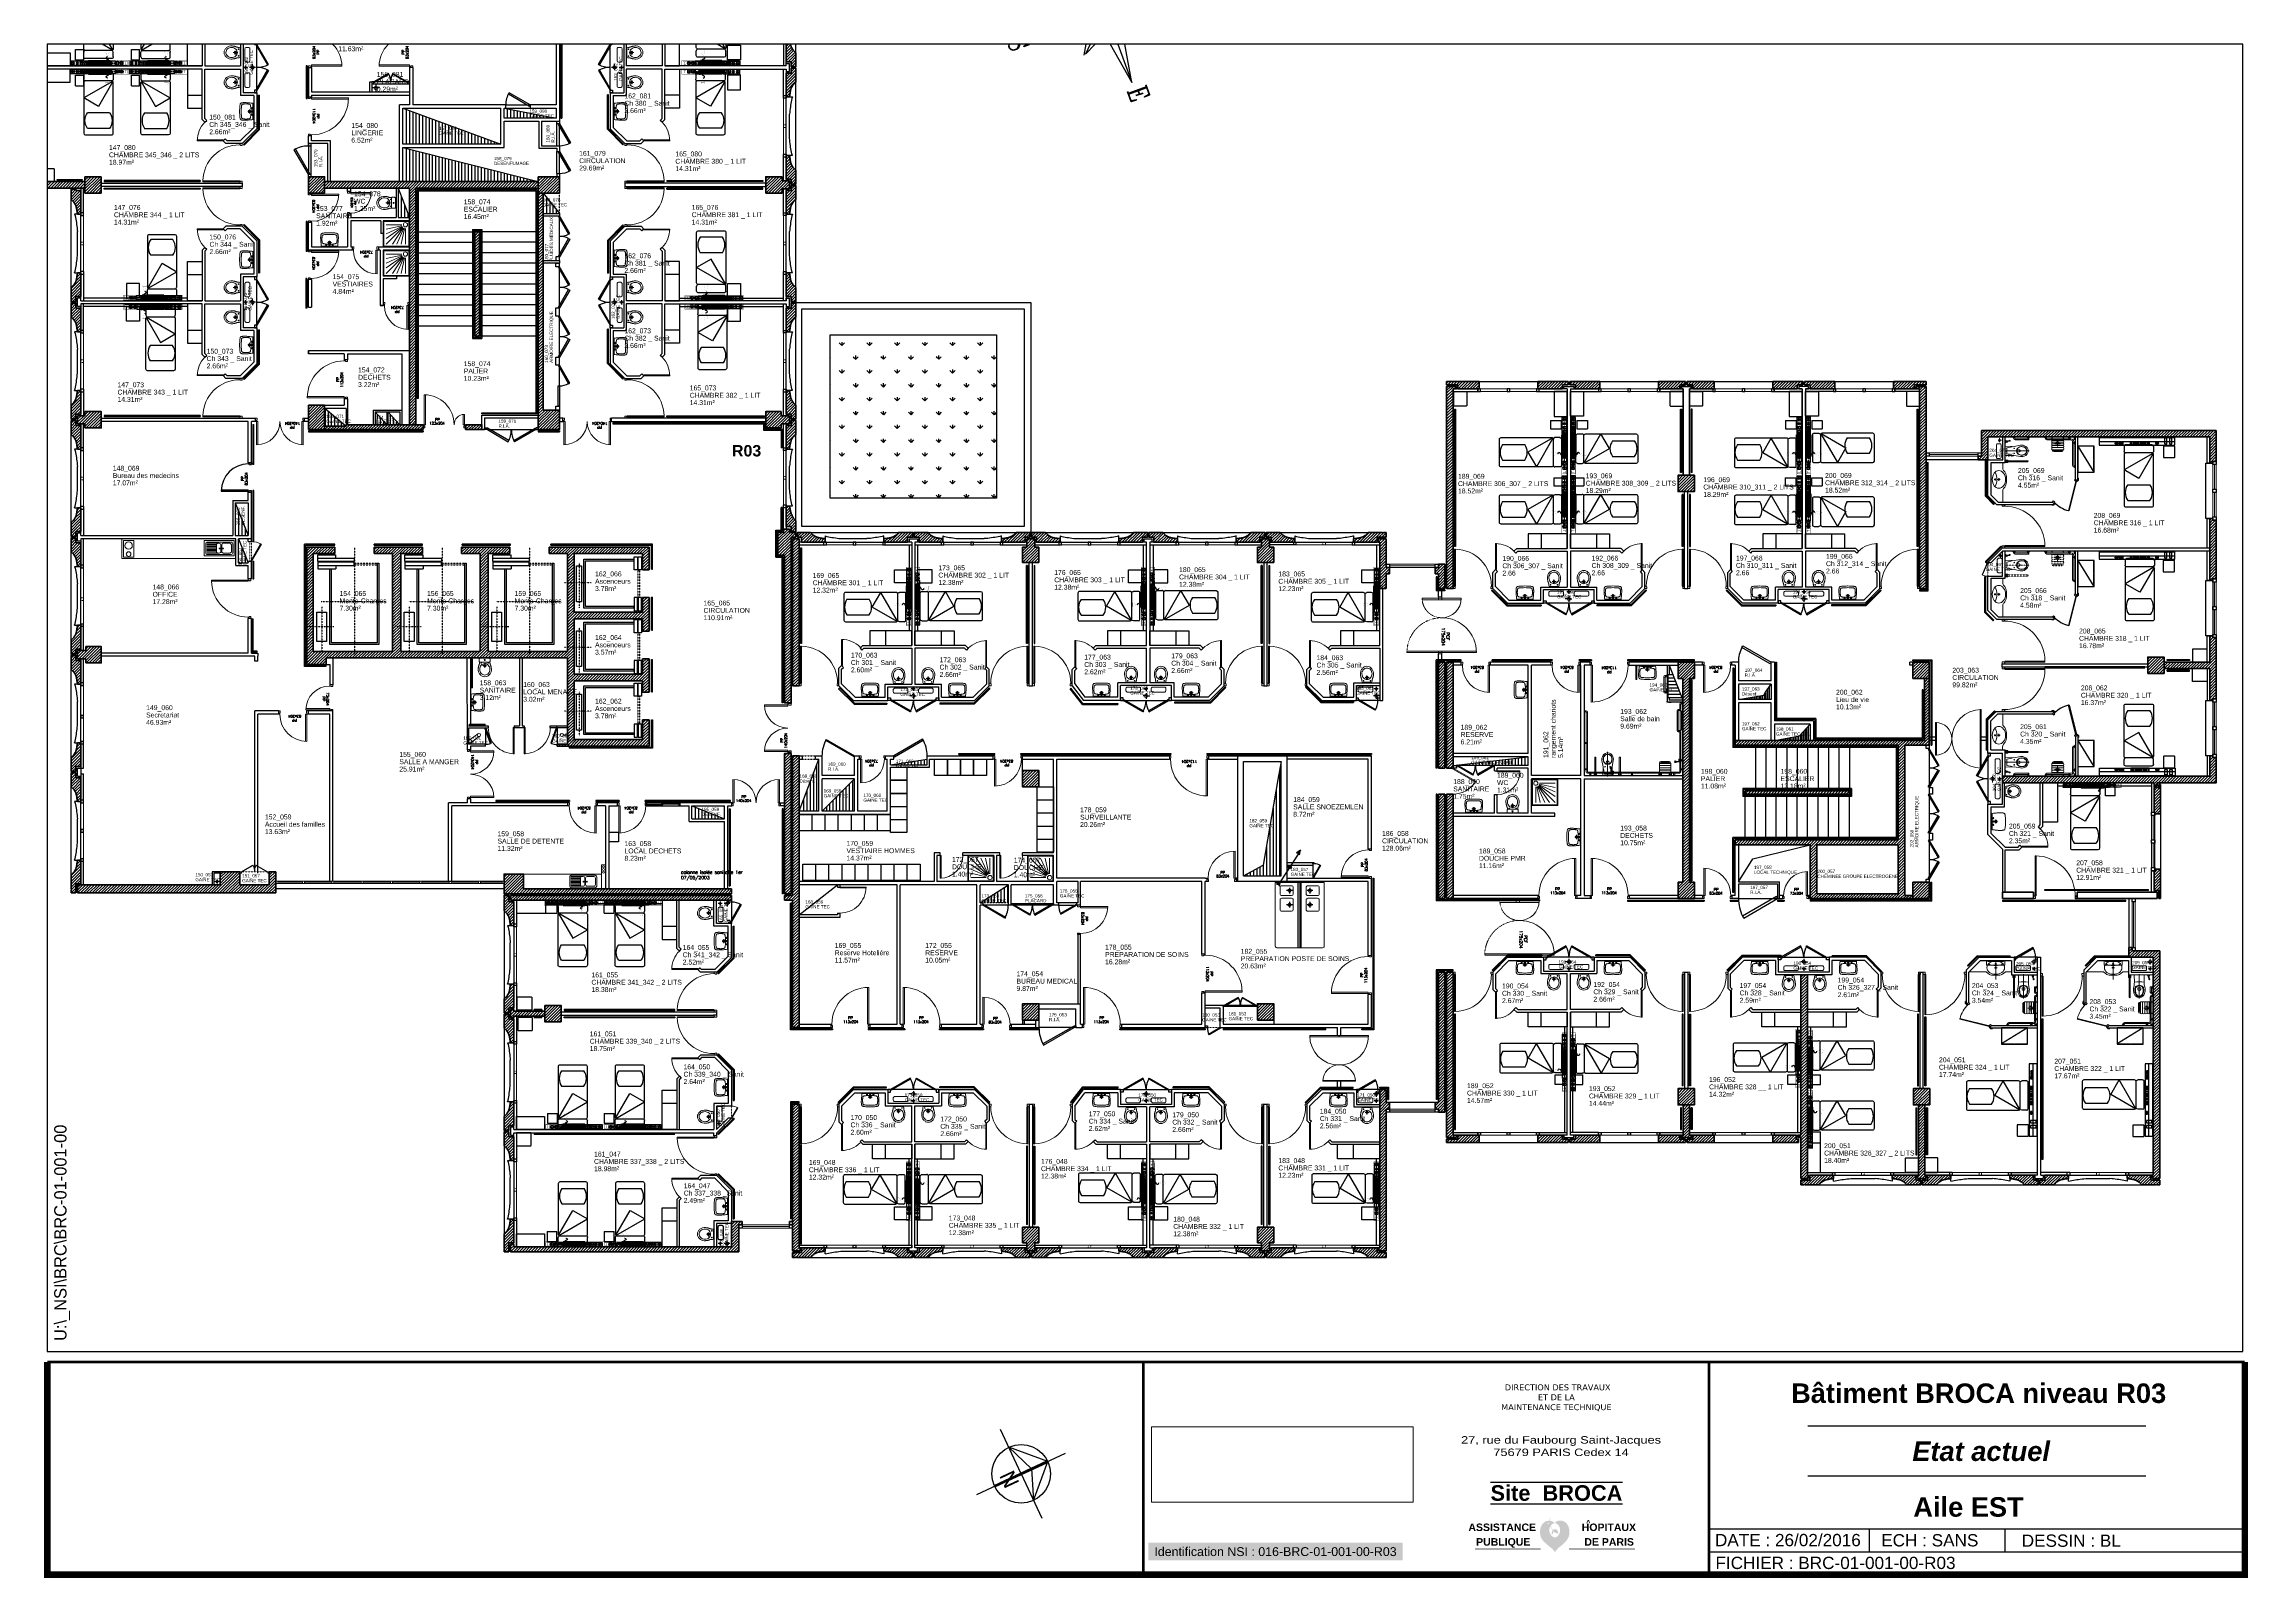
# Paper-space layout 'aile est' of a CAD drawing. Header units: metres, sheet in millimetres. Extents: x 2 to 412, y 0 to 285.
# The model-space entities are those that its viewports show. They can reach past a viewport. Long polylines and large blocks are cut down to what shows.
import ezdxf
from ezdxf.enums import TextEntityAlignment as Align

# ---------------------------------------------------------------- set-up
doc = ezdxf.new("R2010")
doc.units = ezdxf.units.M
doc.header["$LTSCALE"] = 0.6
doc.header["$MEASUREMENT"] = 0
for name, pattern in [('CACHÉ', [0.25, 0.125, -0.125]), ('CONTINU', [0]), ('HIDDEN2', [0.1875, 0.125, -0.0625]), ('POINTILLÉS', [0.1, 0.05, -0.05])]:
    doc.linetypes.add(name, pattern=pattern)
doc.layers.get('0').update_dxf_attribs({"linetype": 'CONTINUOUS'})
for name, color, linetype in [('008 electrique', 7, 'CONTINUOUS'), ('009 main courant', 181, 'CONTINUOUS'), ('00_Fmult', 7, 'CONTINUOUS'), ('010 Equipement CH', 7, 'CONTINUOUS'), ('011 S1', 1, 'CONTINUOUS'), ('100 tx_rep_local', 7, 'CONTINUOUS'), ('107 EF  Adoucie', 4, 'CONTINUOUS'), ('400 Lits', 150, 'CONTINUOUS'), ('A_ACCÈS', 7, 'CONTINUOUS'), ('A_AGENC', 204, 'CONTINUOUS'), ('A_EQMP', 142, 'CONTINUOUS'), ('A_Etiqu_Gaine', 8, 'CONTINUOUS'), ('A_Etiqu_Gaine_code', 8, 'CONTINUOUS'), ('A_Etiqu_Local', 8, 'CONTINUOUS'), ('A_HACH_STRUC', 7, 'CONTINUOUS'), ('A_MUR_CLOIS', 8, 'CONTINU'), ('A_MURS_ALÈG', 7, 'CONTINU'), ('A_MURS_CLOI', 7, 'CONTINUOUS'), ('A_VEGETATION', 3, 'CONTINUOUS'), ('CADASTRE', 7, 'CONTINUOUS'), ('Logo', 7, 'CONTINU'), ('maçonnerie', 7, 'CONTINUOUS'), ("Protection d'angle", 7, 'CONTINUOUS'), ('TEXTE', 8, 'CONTINU')]:
    doc.layers.add(name, color=color, linetype=linetype)
for name, color, linetype, lineweight in [('A_CHASS', 4, 'CONTINU', 0), ('A_MURS_STRU', 7, 'CONTINU', 40), ('A_PORT', 8, 'CONTINUOUS', 0), ('A_PORTE', 8, 'CONTINU', 0), ('A_SANI', 5, 'CONTINU', 0)]:
    doc.layers.add(name, color=color, linetype=linetype, lineweight=lineweight)
doc.styles.add('ANN', font='ARIALN.TTF', dxfattribs={"width": 1.5, "height": 0.1})
doc.styles.add('ARIAL', font='arial.ttf')
doc.styles.add('Attribut', font='arial.ttf')
doc.styles.add('COMPLEX', font='COMPLEX')
doc.styles.add('ROMANS8', font='romans8', dxfattribs={"height": 10})
doc.styles.add('STYLE1', font='arial.ttf', dxfattribs={"height": 0.5})
doc.styles.add('TEXT_1', font='arial.ttf', dxfattribs={"height": 0.1})
pattern_1 = [(0, (-148.712983, -85.579135), (0.0046875, 0.009375), [0, -0.009375])]
pattern_2 = [(44.7696, (152.349856, 70.64618), (-0.0440161, 0.04437154), [])]

# ---------------------------------------------------------------- blocks, each defined once
blk = doc.blocks.new('Rosev_2')
for p, q in [((0, 0), (-0.487, 1.205)), ((-0.292, 0.723), (-0.723, -0.292)), ((-0.285, -0.115), (-0.292, 0.723)), ((1.205, 0.487), (-1.205, -0.487)), ((0.715, 0.311), (-0.712, -0.265)), ((0.731, 0.273), (-0.696, -0.304)), ((0, 0), (0.487, -1.205)), ((-0.723, -0.292), (0.292, -0.723)), ((0.292, -0.723), (-0.285, -0.115))]:
    blk.add_line(p, q)
blk.add_circle((0, 0), 0.78)
at = {"style": 'ARIAL'}
blk.add_text('N', height=0.416, rotation=112, dxfattribs=at).set_placement((0.516, 0.208), align=Align.CENTER)
blk = doc.blocks.new('Logo_AP-HP_2010')
h = blk.add_hatch(color=5)
h.dxf.hatch_style = 1
h.paths.add_polyline_path([(15.26, 3.54, 0.087951), (15.2, 3.58, 0.077698), (15.12, 3.61, 0.03026), (14.91, 3.63, 0.064219), (14.74, 3.62, 0.053297), (14.54, 3.55, -0.035265), (14.4, 3.73, -0.035265), (14.29, 3.92, -0.038017), (14.19, 4.15, -0.033638), (14.14, 4.36, -0.047979), (14.34, 4.58, -0.080912), (14.54, 4.71, -0.061688), (14.85, 4.8, 0.082171), (14.42, 5.12, 0.104414), (14.01, 5.23, 0.004443), (13.97, 5.23, -0.052513), (13.99, 5.44, -0.052513), (14.05, 5.65, -0.024915), (14.09, 5.74, -0.024915), (14.14, 5.82), (14.03, 5.79, 0.023369), (13.99, 5.71, 0.023369), (13.95, 5.63, 0.05238), (13.9, 5.44, 0.05238), (13.89, 5.23, 0.051008), (13.42, 5.19, 0.090273), (13.04, 5.04, 0.070397), (12.64, 4.71, 0.074613), (12.38, 4.31, 0.054663), (12.18, 3.74, 0.057344), (12.13, 3.17, 0.038155), (12.18, 2.55, 0.062487), (12.29, 2.19, 0.038104), (12.54, 1.73, 0.051084), (12.78, 1.42, 0.010974), (13.14, 1.07, 0.010897), (13.51, 0.73, 0.014069), (13.83, 0.47, -0.009376), (14.31, 0.09, -0.043401), (14.53, -0.13, -0.022183), (14.9, -0.61, -0.022183), (15.26, -0.12, -0.043401), (15.47, 0.1, -0.009376), (15.94, 0.49, 0.014069), (16.26, 0.75, 0.010897), (16.62, 1.1, 0.010974), (16.98, 1.46, 0.051084), (17.21, 1.77, 0.038104), (17.45, 2.24, 0.062487), (17.56, 2.6, 0.038155), (17.6, 3.21, 0.057344), (17.53, 3.78, 0.054663), (17.33, 4.35, 0.074613), (17.05, 4.75, 0.070397), (16.66, 5.07, 0.090273), (16.26, 5.22, 0.064201), (15.68, 5.25, 0.104414), (15.27, 5.13, 0.082171), (14.85, 4.8, -0.061688), (15.15, 4.72, -0.080912), (15.36, 4.59, -0.051096), (15.58, 4.36, -0.052273), (15.74, 4.09, -0.097488), (15.87, 3.59, -0.091605), (15.81, 3.04, -0.052863), (15.68, 2.74, -0.047118), (15.47, 2.45, -0.087865), (15.24, 2.26, -0.067468), (14.88, 2.11, -0.067468), (14.52, 2.25, -0.087865), (14.28, 2.43, -0.047118), (14.07, 2.72, -0.052863), (13.93, 3.02, -0.091605), (13.85, 3.57, -0.097488), (13.97, 4.07, -0.037175), (14.08, 4.27, 0.028309), (14.14, 4.06, 0.028309), (14.22, 3.87, 0.032302), (14.35, 3.66, 0.032302), (14.5, 3.47, 0.048008), (14.4, 3.33, 0.048008), (14.34, 3.17, 0.065182), (14.3, 2.94, 0.065182), (14.32, 2.7, 0.05645), (14.42, 2.76, 0.009836), (14.44, 2.78), (14.52, 2.85, 0.112168), (14.62, 3.07, 0.115868), (14.62, 3.31, 0.064855), (14.8, 3.12, 0.064855), (15.02, 2.99, 0.065591), (15.27, 2.92, 0.065591), (15.54, 2.91, 0.07043), (15.49, 3.17, 0.082203), (15.39, 3.37, 0.028832)])
h.paths.add_polyline_path([(13.55, 4.72, -1), (13.78, 4.72, -1)], flags=16)
at = {"color": 5, "const_width": 0.122}
for points in [[(12.27, 0), (0, 0)], [(29.78, 0), (17.51, 0)]]:
    blk.add_lwpolyline(points, dxfattribs=at)
at = {"color": 5, "char_height": 1.4, "attachment_point": 1, "style": 'ARIAL'}
for s, width, insert in [('\\pi-1.06699;{\\fArial|b1|i0|c0|p34;ASSISTANCE}', 10.3743, (-0.15, 4.72)), ('\\pi1.25576;{\\fArial|b1|i0|c0|p34;HOPITAUX}', 12.471, (18.64, 4.72)), ('\\pi1.21017;{\\fArial|b1|i0|c0|p34;PUBLIQUE}', 12.2862, (-0.99, 2)), ('\\pi1.73516;{\\fArial|b1|i0|c0|p34;DE PARIS}', 12.471, (18.64, 2))]:
    blk.add_mtext_dynamic_manual_height_columns(s, width=width, gutter_width=20, heights=[0], dxfattribs=dict(at, insert=insert))
at = {"insert": (20.7, 5.36), "char_height": 1, "width": 5.387, "attachment_point": 1, "style": 'ARIAL'}
blk.add_mtext('{\\fArial|b1|i0|c0|p34;\\C5;^ }', dxfattribs=at)
blk = doc.blocks.new('LOGAPHP_2010')
blk.add_blockref('Logo_AP-HP_2010', (-259.22, -180.76))
blk = doc.blocks.new('paracelsusT2')
at = {"linetype": 'Continuous'}
for p, q in [((-0.145, 0), (-0.138, -0.27)), ((0.145, 0), (0.138, -0.27)), ((-0.138, -0.27), (-0.174, -0.461)), ((-0.093, -0.041), (-0.127, -0.211)), ((0.093, -0.041), (-0.093, -0.041)), ((-0.09, -0.27), (-0.066, -0.27)), ((-0.078, -0.258), (-0.078, -0.282)), ((-0.033, -0.427), (-0.043, -0.369)), ((0.008, -0.448), (-0.008, -0.448)), ((0.033, -0.427), (0.043, -0.369)), ((0.089, -0.27), (0.065, -0.27)), ((0.077, -0.258), (0.077, -0.282)), ((0.093, -0.041), (0.127, -0.211)), ((0.138, -0.27), (0.174, -0.461))]:
    blk.add_line(p, q, dxfattribs=at)
at = {"linetype": 'HIDDEN2'}
blk.add_line((0, -0.728), (0, 0.024), dxfattribs=at)
at = {"linetype": 'Continuous'}
for centre in [(-0.078, -0.27), (0.077, -0.27)]:
    blk.add_circle(centre, 0.008, dxfattribs=at)
for centre, radius, start, end in [((-0.047, -0.419), 0.05, 115.27673, 133.69166), ((0, -0.518), 0.16, 64.7386, 115.27673), ((0, -0.524), 0.16, 74.61449, 105.64877), ((-0.008, -0.423), 0.025, 189.51743, 270), ((0.008, -0.423), 0.025, 270, 350.48257), ((0.047, -0.418), 0.05, 45.91597, 64.7386)]:
    blk.add_arc(centre, radius, start, end, dxfattribs=at)
at = {"linetype": 'Continuous', "extrusion": (0, 0, -1)}
blk.add_ellipse((0, -0.5), major_axis=(0, 0.16), ratio=0.859387, dxfattribs=at)
at = {"linetype": 'Continuous'}
for points, knots in [([(0.174, -0.461), (0.179, -0.487), (0.179, -0.516), (0.16, -0.608), (0.118, -0.664), (0.005, -0.711), (-0.064, -0.698), (-0.157, -0.615), (-0.181, -0.549), (-0.176, -0.476), (-0.175, -0.468), (-0.174, -0.461)], [1.357319, 1.357319, 1.357319, 1.357319, 1.801245, 1.801245, 2.798426, 2.798426, 3.795608, 3.795608, 4.792789, 4.792789, 4.916836, 4.916836, 4.916836, 4.916836]), ([(0.082, -0.383), (0.118, -0.417), (0.136, -0.475), (0.118, -0.583), (0.082, -0.629), (-0.007, -0.661), (-0.058, -0.647), (-0.125, -0.569), (-0.138, -0.507), (-0.116, -0.426), (-0.101, -0.401), (-0.081, -0.382)], [0.692162, 0.692162, 0.692162, 0.692162, 1.75636, 1.75636, 2.841981, 2.841981, 3.927602, 3.927602, 5.013223, 5.013223, 5.598138, 5.598138, 5.598138, 5.598138])]:
    blk.add_open_spline(points, degree=3, knots=knots, dxfattribs=at)
blk = doc.blocks.new('hewi-barre')
at = {"linetype": 'Continuous'}
for p, q in [((0, 0), (0, -0.021)), ((0.078, 0), (0.078, -0.021)), ((0.078, -0.021), (0, -0.021)), ((0, -0.021), (0, -0.079)), ((0.016, -0.079), (0, -0.079)), ((0.016, -0.021), (0.016, -0.079)), ((0.062, -0.032), (0.016, -0.032)), ((0.022, -0.072), (0.016, -0.072)), ((0.062, -0.072), (0.055, -0.072)), ((0.062, -0.021), (0.062, -0.079)), ((0.078, -0.079), (0.062, -0.079)), ((0.078, -0.021), (0.078, -0.079))]:
    blk.add_line(p, q, dxfattribs=at)
at = {"linetype": 'HIDDEN2', "ltscale": 0.5}
for p, q in [((0.022, -0.064), (0.022, -0.688)), ((0.055, -0.064), (0.055, -0.688))]:
    blk.add_line(p, q, dxfattribs=at)
at = {"linetype": 'Continuous'}
blk.add_arc((0.039, -0.071), 0.0178, 21.92878, 158.07122, dxfattribs=at)
at = {"linetype": 'HIDDEN2', "ltscale": 0.5}
blk.add_arc((0.039, -0.683), 0.0173, 197.79386, 342.20614, dxfattribs=at)
blk = doc.blocks.new('hewi-barrwc')
at = {"linetype": 'Continuous'}
for p, q in [((-0.017, 0), (0, 0)), ((-0.017, 0), (-0.017, -0.071)), ((-0.09, -0.069), (-0.09, -0.473)), ((-0.057, -0.069), (-0.057, -0.473)), ((-0.017, -0.457), (-0.057, -0.457)), ((-0.017, -0.49), (-0.057, -0.49)), ((-0.017, -0.019), (-0.04, -0.019)), ((-0.017, -0.052), (-0.04, -0.052)), ((-0.017, -0.071), (0, -0.071)), ((-0.017, -0.438), (-0.017, -0.509)), ((-0.017, -0.438), (-0.017, -0.509)), ((-0.017, -0.438), (0, -0.438)), ((-0.017, -0.509), (0, -0.509)), ((0, -0.438), (0, -0.509))]:
    blk.add_line(p, q, dxfattribs=at)
blk.add_circle((-0.073, -0.473), 0.0165, dxfattribs=at)
for centre, radius, start, end in [((-0.04, -0.069), 0.05, 90, 180), ((-0.048, -0.473), 0.0189, 219.88813, 240.86494), ((-0.04, -0.069), 0.017, 90, 180)]:
    blk.add_arc(centre, radius, start, end, dxfattribs=at)
blk = doc.blocks.new('hewi-siege')
at = {"linetype": 'HIDDEN2', "ltscale": 0.5}
for p, q in [((-0.393, -0.359), (-0.393, 0)), ((-0.328, -0.359), (-0.328, 0)), ((-0.323, 0), (-0.328, 0)), ((-0.323, -0.359), (-0.323, 0)), ((-0.258, -0.359), (-0.258, 0)), ((-0.253, 0), (-0.258, 0)), ((-0.253, -0.359), (-0.253, 0)), ((-0.188, -0.359), (-0.188, 0)), ((-0.183, 0), (-0.188, 0)), ((-0.183, -0.359), (-0.183, 0)), ((-0.118, -0.359), (-0.118, 0)), ((-0.09, 0), (-0.118, 0)), ((0, 0), (-0.057, 0)), ((-0.45, -0.302), (-0.45, -0.057)), ((-0.417, -0.302), (-0.417, -0.057)), ((-0.4, -0.007), (-0.393, -0.007)), ((-0.4, -0.04), (-0.398, -0.04)), ((-0.4, -0.319), (-0.398, -0.319)), ((-0.4, -0.352), (-0.393, -0.352)), ((-0.398, -0.04), (-0.393, -0.04)), ((-0.398, -0.319), (-0.393, -0.319)), ((-0.323, -0.359), (-0.328, -0.359)), ((-0.323, -0.359), (-0.328, -0.359)), ((-0.253, -0.359), (-0.258, -0.359)), ((-0.253, -0.359), (-0.258, -0.359)), ((-0.183, -0.359), (-0.188, -0.359)), ((-0.183, -0.359), (-0.188, -0.359)), ((-0.09, -0.359), (-0.118, -0.359)), ((-0.057, -0.007), (0, -0.007)), ((-0.057, -0.352), (0, -0.352)), ((0, -0.359), (-0.057, -0.359))]:
    blk.add_line(p, q, dxfattribs=at)
for centre, radius, start, end in [((-0.361, -0.112), 0.117, 73.86503, 106.13497), ((-0.291, -0.112), 0.117, 73.86503, 106.13497), ((-0.221, -0.112), 0.117, 73.86503, 106.13497), ((-0.151, -0.112), 0.117, 73.86503, 106.13497), ((-0.4, -0.057), 0.05, 90, 180), ((-0.4, -0.302), 0.05, 180, 270), ((-0.4, -0.057), 0.017, 90, 180), ((-0.4, -0.302), 0.017, 180, 270), ((-0.361, -0.246), 0.117, 253.86503, 286.13497), ((-0.291, -0.246), 0.117, 253.86503, 286.13497), ((-0.221, -0.246), 0.117, 253.86503, 286.13497), ((-0.151, -0.246), 0.117, 253.86503, 286.13497)]:
    blk.add_arc(centre, radius, start, end, dxfattribs=at)
blk = doc.blocks.new('hewi-douche')
at = {"linetype": 'Continuous'}
for p, q in [((-0.09, 0.88), (-0.09, 0.14)), ((-0.057, 0.88), (-0.057, 0.206)), ((-0.017, 0.93), (-0.04, 0.93)), ((-0.017, 0.897), (-0.04, 0.897)), ((-0.017, 0.949), (-0.017, 0.878)), ((-0.017, 0.949), (0, 0.949)), ((-0.017, 0.878), (0, 0.878)), ((-0.949, 0.017), (-0.949, 0)), ((-0.949, 0.017), (-0.878, 0.017)), ((-0.93, 0.017), (-0.93, 0.04)), ((-0.897, 0.017), (-0.897, 0.04)), ((-0.88, 0.09), (-0.14, 0.09)), ((-0.88, 0.057), (-0.206, 0.057)), ((-0.878, 0.017), (-0.878, 0)), ((-0.224, 0.017), (-0.154, 0.017)), ((-0.224, 0.017), (-0.154, 0.017)), ((-0.224, 0.017), (-0.224, 0)), ((-0.224, 0), (-0.154, 0)), ((-0.206, 0.017), (-0.206, 0.057)), ((-0.173, 0.057), (-0.14, 0.057)), ((-0.173, 0.017), (-0.173, 0.057)), ((-0.154, 0.017), (-0.154, 0)), ((-0.017, 0.206), (-0.057, 0.206)), ((-0.017, 0.172), (-0.057, 0.172)), ((-0.057, 0.172), (-0.057, 0.14)), ((-0.017, 0.224), (0, 0.224)), ((-0.017, 0.224), (-0.017, 0.154)), ((-0.017, 0.224), (-0.017, 0.154)), ((-0.017, 0.154), (0, 0.154)), ((0, 0.224), (0, 0.154))]:
    blk.add_line(p, q, dxfattribs=at)
for centre, radius, start, end in [((-0.04, 0.88), 0.05, 90, 180), ((-0.04, 0.88), 0.017, 90, 180), ((-0.88, 0.04), 0.05, 90, 180), ((-0.88, 0.04), 0.017, 90, 180), ((-0.189, 0.048), 0.0189, 29.13506, 150.86494), ((-0.14, 0.14), 0.083, 270, 0), ((-0.14, 0.14), 0.05, 270, 0), ((-0.048, 0.189), 0.0189, 119.13506, 240.86494)]:
    blk.add_arc(centre, radius, start, end, dxfattribs=at)
blk = doc.blocks.new('syphon')
at = {"linetype": 'Continuous'}
for p, q in [((-0.092, 0), (0.092, 0)), ((0, 0.092), (0, -0.092))]:
    blk.add_line(p, q, dxfattribs=at)
blk.add_circle((0, 0), 0.055, dxfattribs=at)
blk = doc.blocks.new('TIRETTE-LIT')
at = {"layer": 'A_EQMP'}
h = blk.add_hatch(color=256, dxfattribs=at)
h.paths.add_polyline_path([(9, 3.8, 1), (6, 3.8, 1)])
h.paths.add_polyline_path([(6, -3.7, 1), (9, -3.7, 1)])
for p, q in [((0, 7.5), (0, -7.5)), ((15, 7.5), (0, 7.5)), ((15, -7.5), (15, 7.5)), ((0, -7.5), (15, -7.5))]:
    blk.add_line(p, q, dxfattribs=at)
at = {"layer": 'A_EQMP', "const_width": 0.24}
for points in [[(31, 21.4), (49, 28.6)], [(31, 21.4), (49, 14.2)], [(49, 28.6), (49, 14.2)]]:
    blk.add_lwpolyline(points, dxfattribs=at)
for points in [[(49, 14.2, 1), (49, 28.6, 1)], [(49, 27.4, 1.477033), (49, 27.4)]]:
    blk.add_lwpolyline(points, format="xyb", dxfattribs=at)
at = {"layer": 'A_EQMP'}
for centre in [(7.5, 3.8), (7.5, -3.7)]:
    blk.add_circle(centre, 1.45, dxfattribs=at)
blk.add_spline([(31.1, 21.5), (27.5, 27.4), (22.7, 24.2), (21.1, 19.6), (16.8, 17.3), (12.7, 10.4), (6.8, 9.9), (7.2, 3.9)], degree=3, dxfattribs=at)
blk = doc.blocks.new('A$C01C47C35')
at = {"layer": 'A_EQMP', "linetype": 'HIDDEN2'}
for points in [[(0.124, 0.405, 1), (0.085, 0.405, 1)], [(0.248, 0.405, 1), (0.209, 0.405, 1)], [(0.342, 0.377, 1), (0.363, 0.377, 1)], [(0.467, 0.377, 1), (0.487, 0.377, 1)], [(1.449, 0.377, 1), (1.47, 0.377, 1)], [(1.573, 0.377, 1), (1.594, 0.377, 1)]]:
    blk.add_hatch(color=256, dxfattribs=at).paths.add_polyline_path(points)
at = {"layer": 'A_EQMP', "linetype": 'Continuous'}
h = blk.add_hatch(dxfattribs=at)
h.set_pattern_fill('DOTS', color=256, scale=0.15, style=0)
h.set_pattern_definition(pattern_1)
edge = h.paths.add_edge_path()
edge.add_line((1.272, 0.466), (1.273, 0.466))
edge.add_line((1.273, 0.466), (1.273, 0.484))
edge.add_line((1.273, 0.484), (0.539, 0.484))
edge.add_line((0.539, 0.484), (0.539, 0.324))
edge.add_line((0.539, 0.324), (0.574, 0.324))
edge.add_line((0.574, 0.324), (0.574, 0.407))
edge.add_line((0.574, 0.407), (0.905, 0.407))
edge.add_line((0.905, 0.407), (1.236, 0.407))
edge.add_line((1.236, 0.407), (1.236, 0.35))
edge.add_spline(control_points=[(1.236, 0.35), (1.241, 0.353), (1.256, 0.366), (1.241, 0.413), (1.262, 0.416), (1.272, 0.414)], knot_values=[28.337457, 28.337457, 28.337457, 28.337457, 30.502349, 36.382785, 39.476515, 39.476515, 39.476515, 39.476515], degree=3, periodic=0)
edge.add_line((1.272, 0.414), (1.272, 0.466))
at = {"layer": 'A_EQMP'}
h = blk.add_hatch(dxfattribs=at)
h.set_pattern_fill('PLASTI', color=1, scale=0.16551, style=0)
h.set_pattern_definition([(360, (-8.3594, 6.80946), (1e-17, 0.04137741), []), (360, (-8.3594, 6.81463), (1e-17, 0.04137741), []), (360, (-8.3594, 6.819804), (1e-17, 0.04137741), []), (360, (-8.3594, 6.83532), (1e-17, 0.04137741), [])])
h.paths.add_polyline_path([(1.236, 0.324), (1.236, 0.407), (0.905, 0.407), (0.574, 0.407), (0.574, 0.324)])
at = {"layer": 'A_EQMP', "linetype": 'Continuous'}
h = blk.add_hatch(dxfattribs=at)
h.set_pattern_fill('DOTS', color=256, scale=0.15, style=0)
h.set_pattern_definition(pattern_1)
edge = h.paths.add_edge_path()
edge.add_spline(control_points=[(1.272, 0.414), (1.262, 0.416), (1.241, 0.413), (1.256, 0.366), (1.241, 0.353), (1.236, 0.35)], knot_values=[28.337457, 28.337457, 28.337457, 28.337457, 31.431187, 37.311623, 39.476515, 39.476515, 39.476515, 39.476515], degree=3, periodic=0)
edge.add_line((1.236, 0.35), (1.236, 0.324))
edge.add_line((1.236, 0.324), (1.274, 0.324))
edge.add_line((1.274, 0.324), (1.274, 0.342))
edge.add_line((1.274, 0.342), (1.272, 0.342))
edge.add_line((1.272, 0.342), (1.272, 0.342))
edge.add_line((1.272, 0.342), (1.272, 0.342))
edge.add_line((1.272, 0.342), (1.272, 0.414))
at = {"layer": 'A_EQMP'}
for p, q in [((0.574, 0.407), (0.574, 0.324)), ((0.905, 0.407), (0.574, 0.407)), ((0.574, 0.324), (1.236, 0.324)), ((0.905, 0.407), (1.236, 0.407)), ((1.236, 0.324), (1.236, 0.407))]:
    blk.add_line(p, q, dxfattribs=at)
for points, const_width in [([(1.805, 0.324), (1.805, 0.484), (0.005, 0.484), (0.005, 0.324)], 0.01), ([(0.538, 0.342), (0.538, 0.466), (0.041, 0.466), (0.041, 0.342)], 0.00828), ([(1.769, 0.342), (1.769, 0.466), (1.272, 0.466), (1.272, 0.342)], 0.00828)]:
    blk.add_lwpolyline(points, close=True, dxfattribs=dict(at, const_width=const_width))
at = {"layer": 'A_EQMP', "linetype": 'Continuous'}
blk.add_lwpolyline([(0.041, 0.466), (0.538, 0.466), (0.538, 0.342), (0.041, 0.342)], close=True, dxfattribs=at)
at = {"layer": 'A_EQMP', "const_width": 0.00828}
for points in [[(0.165, 0.466), (0.165, 0.342)], [(0.289, 0.466), (0.289, 0.342)], [(0.289, 0.466), (0.289, 0.342)], [(0.414, 0.466), (0.414, 0.342)], [(1.396, 0.466), (1.396, 0.342)], [(1.521, 0.466), (1.521, 0.342)], [(1.645, 0.466), (1.645, 0.342)], [(1.769, 0.466), (1.769, 0.342)]]:
    blk.add_lwpolyline(points, dxfattribs=at)
at = {"layer": 'A_EQMP'}
for centre, radius in [((0.105, 0.406), 0.0338), ((0.105, 0.405), 0.0192), ((0.229, 0.406), 0.0338), ((0.229, 0.405), 0.0192), ((0.352, 0.404), 0.0493), ((0.476, 0.404), 0.0493), ((1.459, 0.404), 0.0493), ((1.583, 0.404), 0.0493)]:
    blk.add_circle(centre, radius, dxfattribs=at)
at = {"layer": 'A_EQMP', "linetype": 'HIDDEN2'}
for centre in [(0.326, 0.41), (0.353, 0.377), (0.377, 0.41), (0.451, 0.41), (0.477, 0.377), (0.501, 0.41), (1.433, 0.41), (1.46, 0.377), (1.484, 0.41), (1.557, 0.41), (1.584, 0.377), (1.608, 0.41)]:
    blk.add_circle(centre, 0.0102, dxfattribs=at)
at = {"layer": 'A_EQMP', "linetype": 'HIDDEN2', "xscale": -0.00827548159, "yscale": 0.00827548159, "zscale": 0.00827548159, "rotation": 90}
blk.add_blockref('TIRETTE-LIT', (1.334, 0.466), dxfattribs=at)
at = {"layer": 'A_EQMP', "linetype": 'HIDDEN2', "insert": (1.676, 0.445), "char_height": 0.08275, "width": 0.12413, "attachment_point": 1}
blk.add_mtext('\\fArial|b0|i0|c0|p34;T', dxfattribs=at)
blk = doc.blocks.new("Protection d'angle")
at = {"layer": "Protection d'angle", "color": 7}
blk.add_lwpolyline([(-0.01, 0.35, 0, 0, 0), (-0.01, 0.15, 0, 0, 0), (0, 0.15, 0, 0, 0), (0, 0.14, 0, 0, 0), (-0.01, 0.14, 0, 0, 0), (-0.01, 0.04, 0, 0, 0), (0, 0.01, 0, 0, -0.490349), (0.01, -0.01, 0, 0, -0.490349), (-0.01, 0, 0, 0, 0), (-0.04, 0.01, 0, 0, 0), (-0.14, 0.01, 0, 0, 0), (-0.14, 0, 0, 0, 0), (-0.15, 0, 0, 0, 0), (-0.15, 0.01, 0, 0, 0), (-0.35, 0.01, 0.01, 0.01, 0), (-0.36, 0.01, 0.01, 0.01, 1), (-0.36, 0, 0.01, 0.01, 0), (-0.02, -0.02, 0.01, 0.01, 0.413602), (0.02, -0.02, 0.01, 0.01, 0.414214), (0.02, 0.02, 0.01, 0.01, 0), (0, 0.36, 0.01, 0.01, 1), (-0.01, 0.36, 0.01, 0.01, 0), (-0.01, 0.35, 0, 0, 0)], format="xyseb", dxfattribs=at)
blk = doc.blocks.new('A_Etiqu_Local')
at = {"style": 'Attribut', "flags": 1}
for tag, p in [('CODE_HOPITAL', (-0.446, 1.632)), ('CODE_SITE', (-0.446, 1.407)), ('CODE_BATIMENT', (-0.446, 1.182)), ('CODE_SECTEUR', (-0.446, 0.957)), ('CODE_ETAGE', (-0.446, 0.732)), ('SECTEUR_ACTIVITE', (-0.446, -1.068)), ('SOUS_SECTEUR_ACTIVITE', (-0.446, -1.293)), ('NOM_NORMALISE', (-0.446, -0.843)), ('VOLUME', (-0.446, -1.518)), ('SERVICE', (-0.446, -1.743)), ('CODE_UG', (-0.446, -1.968)), ('CODE_UA', (-0.446, -2.193)), ('CODE_POLE', (-0.446, -2.418)), ('OCCUPANT_EXTERNE', (-0.446, -2.643)), ('ACCES_HANDICAPES', (-0.446, -3.093)), ('DISPONIBILITE', (-0.446, -2.868)), ('NATURE_SOL', (-0.446, -3.318)), ('AMIANTE', (-0.446, -3.768)), ('RISQUE_LABORATOIRE', (-0.446, -3.543))]:
    blk.add_attdef(tag, p, '', height=0.15, dxfattribs=at)
at = {"layer": 'A_Etiqu_Local', "style": 'Attribut'}
for tag, p in [('CODE_PIECE', (-0.446, 0.282)), ('NOM_USAGE', (-0.446, 0.057)), ('SURFACE', (-0.446, -0.168))]:
    blk.add_attdef(tag, p, '', height=0.15, dxfattribs=at)
blk = doc.blocks.new('A_Etiqu_Gaine')
at = {"style": 'Attribut', "flags": 1}
for tag, p in [('CODE_HOPITAL', (-0.432, 0.865)), ('CODE_SITE', (-0.432, 0.715)), ('CODE_BATIMENT', (-0.432, 0.565)), ('CODE_SECTEUR', (-0.432, 0.415)), ('CODE_ETAGE', (-0.432, 0.265)), ('SECTEUR_ACTIVITE', (-0.432, -0.485)), ('SOUS_SECTEUR_ACTIVITE', (-0.432, -0.635)), ('NOM_NORMALISE', (-0.432, -0.335)), ('AMIANTE', (-0.432, -1.235)), ('SURFACE', (-0.432, -0.785)), ('CODE_UG', (-0.432, -0.935)), ('CODE_POLE', (-0.432, -1.085))]:
    blk.add_attdef(tag, p, '', height=0.1, dxfattribs=at)
at = {"layer": 'A_Etiqu_Gaine', "style": 'Attribut'}
blk.add_attdef('NOM_USAGE', (-0.432, -0.185), '', height=0.1, dxfattribs=at)
at = {"layer": 'A_Etiqu_Gaine_code', "style": 'Attribut'}
blk.add_attdef('CODE_PIECE', (-0.432, -0.035), '', height=0.1, dxfattribs=at)
blk = doc.blocks.new('BROCA2-G6')
at = {"layer": '400 Lits', "linetype": 'Continuous'}
for p, q in [((2.225049, 36.125378), (2.225049, 35.975384)), ((2.235936, 35.906525), (2.675049, 35.145954)), ((2.243905, 35.914494), (3.12505, 35.405766)), ((2.275048, 35.925381), (3.075051, 35.925381)), ((3.12505, 36.125378), (3.12505, 35.975384)), ((2.675049, 35.145954), (3.12505, 35.405766))]:
    blk.add_line(p, q, dxfattribs=at)
for points in [[(3.12505, 35.875652), (3.12505, 34.325382, -0.414213), (3.075051, 34.275382), (2.275048, 34.275379, -0.414214), (2.225048, 34.325382), (2.225049, 35.875652)], [(2.225049, 36.125378, -0.414214), (2.275048, 36.175378), (3.075051, 36.175381, -0.414214), (3.125051, 36.125378)], [(2.225049, 35.975384, 0.414213), (2.275048, 35.925384), (3.075051, 35.925381, 0.414214), (3.125051, 35.975384)], [(2.225049, 35.875378, -0.414214), (2.275048, 35.925378), (3.075051, 35.925381, -0.414214), (3.125051, 35.875378)]]:
    blk.add_lwpolyline(points, format="xyb", dxfattribs=at)
blk = doc.blocks.new('BROCA2-G13')
at = {"layer": '400 Lits', "linetype": 'Continuous'}
for p, q in [((19.349993, 36.125351), (19.349993, 35.975357)), ((20.231138, 35.914467), (19.349993, 35.405739)), ((20.199995, 35.925354), (19.399992, 35.925354)), ((20.239107, 35.906498), (19.799994, 35.145927)), ((20.249994, 36.125351), (20.249994, 35.975357)), ((19.799994, 35.145927), (19.349993, 35.405739))]:
    blk.add_line(p, q, dxfattribs=at)
for points in [[(20.249994, 36.125351, 0.414213), (20.199995, 36.175351), (19.399992, 36.175354, 0.414214), (19.349992, 36.125351)], [(20.249994, 35.975357, -0.414213), (20.199995, 35.925357), (19.399992, 35.925354, -0.414214), (19.349992, 35.975357)], [(20.249994, 35.875351, 0.414213), (20.199995, 35.925351), (19.399992, 35.925354, 0.414214), (19.349992, 35.875351)], [(19.349993, 35.875626), (19.349993, 34.325356, 0.414214), (19.399992, 34.275356), (20.199995, 34.275352, 0.414214), (20.249995, 34.325356), (20.249994, 35.875626)]]:
    blk.add_lwpolyline(points, format="xyb", dxfattribs=at)
blk = doc.blocks.new('BROCA2-G124')
at = {"layer": '400 Lits', "linetype": 'Continuous'}
for p, q in [((2.235936, 29.494112), (2.675049, 30.254683)), ((2.243905, 29.486143), (3.12505, 29.994871)), ((2.675049, 30.254683), (3.12505, 29.994871)), ((2.225049, 29.275259), (2.225049, 29.425253)), ((2.275048, 29.475256), (3.075051, 29.475256)), ((3.12505, 29.275259), (3.12505, 29.425253))]:
    blk.add_line(p, q, dxfattribs=at)
for points in [[(3.12505, 29.524984), (3.12505, 31.075254, 0.414213), (3.075051, 31.125254), (2.275048, 31.125257, 0.414214), (2.225048, 31.075254), (2.225049, 29.524984)], [(2.225049, 29.525259, 0.414213), (2.275048, 29.475259), (3.075051, 29.475256, 0.414214), (3.125051, 29.525259)], [(2.225049, 29.425253, -0.414214), (2.275048, 29.475253), (3.075051, 29.475256, -0.414214), (3.125051, 29.425253)], [(2.225049, 29.275259, 0.414213), (2.275048, 29.225259), (3.075051, 29.225256, 0.414214), (3.125051, 29.275259)]]:
    blk.add_lwpolyline(points, format="xyb", dxfattribs=at)
blk = doc.blocks.new('BROCA2-G125')
at = {"layer": '400 Lits', "linetype": 'Continuous'}
for p, q in [((2.225049, 28.925379), (2.225049, 28.775385)), ((2.235936, 28.706526), (2.675049, 27.945955)), ((2.243905, 28.714495), (3.12505, 28.205767)), ((2.275048, 28.725382), (3.075051, 28.725382)), ((3.12505, 28.925379), (3.12505, 28.775385)), ((2.675049, 27.945955), (3.12505, 28.205767))]:
    blk.add_line(p, q, dxfattribs=at)
for points in [[(3.12505, 28.675653), (3.12505, 27.125383, -0.414213), (3.075051, 27.075383), (2.275048, 27.07538, -0.414214), (2.225048, 27.125383), (2.225049, 28.675653)], [(2.225049, 28.925379, -0.414214), (2.275048, 28.975379), (3.075051, 28.975382, -0.414214), (3.125051, 28.925379)], [(2.225049, 28.775385, 0.414213), (2.275048, 28.725385), (3.075051, 28.725382, 0.414214), (3.125051, 28.775385)], [(2.225049, 28.675379, -0.414214), (2.275048, 28.725379), (3.075051, 28.725382, -0.414214), (3.125051, 28.675379)]]:
    blk.add_lwpolyline(points, format="xyb", dxfattribs=at)
blk = doc.blocks.new('BROCA2-G128')
at = {"layer": '400 Lits', "linetype": 'Continuous'}
for p, q in [((2.33426, 34.949219), (3.015839, 34.949219)), ((2.33426, 34.472115), (3.015839, 34.472115))]:
    blk.add_line(p, q, dxfattribs=at)
for start, end in [(145.007771, 214.992539), (325.007913, 34.991933)]:
    blk.add_arc((2.675049, 34.710667), 0.415985, start, end, dxfattribs=at)
blk = doc.blocks.new('BROCA2-G169')
at = {"layer": '400 Lits', "linetype": 'Continuous'}
for p, q in [((26.124886, 2.275005), (26.274879, 2.275005)), ((26.324883, 1.425003), (26.324883, 2.225006)), ((26.33577, 1.39386), (26.844498, 2.275005)), ((27.104309, 1.825005), (26.844498, 2.275005)), ((26.124886, 1.375004), (26.274879, 1.375004)), ((26.343739, 1.385891), (27.104309, 1.825005))]:
    blk.add_line(p, q, dxfattribs=at)
for points in [[(26.124886, 1.375004, -0.414213), (26.074886, 1.425003), (26.074883, 2.225006, -0.414214), (26.124886, 2.275006)], [(26.274879, 1.375004, 0.414213), (26.324879, 1.425003), (26.324883, 2.225006, 0.414214), (26.274879, 2.275006)], [(26.374886, 1.375004, -0.414213), (26.324886, 1.425003), (26.324883, 2.225006, -0.414214), (26.374886, 2.275006)], [(26.374611, 2.275005), (27.924881, 2.275005, -0.414213), (27.974881, 2.225006), (27.974884, 1.425003, -0.414214), (27.924881, 1.375003), (26.374611, 1.375004)]]:
    blk.add_lwpolyline(points, format="xyb", dxfattribs=at)
blk = doc.blocks.new('BROCA2-G170')
at = {"layer": '400 Lits', "linetype": 'Continuous'}
for p, q in [((27.198807, 2.063557), (27.880386, 2.063557)), ((27.198807, 1.586452), (27.880386, 1.586452))]:
    blk.add_line(p, q, dxfattribs=at)
for start, end in [(145.007771, 214.992539), (325.007913, 34.99193)]:
    blk.add_arc((27.539597, 1.825005), 0.415985, start, end, dxfattribs=at)
blk = doc.blocks.new('BROCA2-G176')
at = {"layer": '400 Lits', "linetype": 'Continuous'}
for p, q in [((15.035769, 0.518837), (15.474882, 1.279404)), ((15.043737, 0.510864), (15.924882, 1.019592)), ((15.474882, 1.279404), (15.924882, 1.019592)), ((15.024881, 0.29998), (15.024881, 0.449974)), ((15.074881, 0.499977), (15.874883, 0.499977)), ((15.924882, 0.29998), (15.924882, 0.449974))]:
    blk.add_line(p, q, dxfattribs=at)
for points in [[(15.924882, 0.549705), (15.924882, 2.099976, 0.414214), (15.874883, 2.149976), (15.074881, 2.149979, 0.414214), (15.024881, 2.099976), (15.024881, 0.549705)], [(15.024881, 0.54998, 0.414213), (15.074881, 0.49998), (15.874883, 0.499977, 0.414214), (15.924883, 0.54998)], [(15.024881, 0.449974, -0.414214), (15.074881, 0.499974), (15.874883, 0.499977, -0.414214), (15.924883, 0.449974)], [(15.024881, 0.29998, 0.414213), (15.074881, 0.24998), (15.874883, 0.249977, 0.414214), (15.924883, 0.29998)]]:
    blk.add_lwpolyline(points, format="xyb", dxfattribs=at)
blk = doc.blocks.new('BROCA2-G177')
at = {"layer": '400 Lits', "linetype": 'Continuous'}
for p, q in [((15.134092, 1.953244), (15.815672, 1.953244)), ((15.134092, 1.47614), (15.815672, 1.47614))]:
    blk.add_line(p, q, dxfattribs=at)
for start, end in [(145.007771, 214.992539), (325.007913, 34.991933)]:
    blk.add_arc((15.474882, 1.714692), 0.415985, start, end, dxfattribs=at)
blk = doc.blocks.new('BROCA2-G178')
at = {"layer": '400 Lits', "linetype": 'Continuous'}
for p, q in [((15.035769, 4.118837), (15.474882, 4.879404)), ((15.474882, 4.879404), (15.924882, 4.619592)), ((15.043737, 4.110864), (15.924882, 4.619592)), ((15.074881, 4.099977), (15.874883, 4.099977)), ((15.024881, 3.89998), (15.024881, 4.049974)), ((15.924882, 3.89998), (15.924882, 4.049974))]:
    blk.add_line(p, q, dxfattribs=at)
for points in [[(15.924882, 4.149705), (15.924882, 5.699975, 0.414214), (15.874883, 5.749975), (15.074881, 5.749979, 0.414214), (15.024881, 5.699975), (15.024881, 4.149705)], [(15.024881, 4.14998, 0.414213), (15.074881, 4.09998), (15.874883, 4.099977, 0.414214), (15.924883, 4.14998)], [(15.024881, 4.049974, -0.414214), (15.074881, 4.099974), (15.874883, 4.099977, -0.414214), (15.924883, 4.049974)], [(15.024881, 3.89998, 0.414213), (15.074881, 3.84998), (15.874883, 3.849977, 0.414214), (15.924883, 3.89998)]]:
    blk.add_lwpolyline(points, format="xyb", dxfattribs=at)
blk = doc.blocks.new('BROCA2-G179')
at = {"layer": '400 Lits', "linetype": 'Continuous'}
for p, q in [((15.134092, 5.553244), (15.815672, 5.553244)), ((15.134092, 5.076139), (15.815672, 5.076139))]:
    blk.add_line(p, q, dxfattribs=at)
for start, end in [(145.007771, 214.992539), (325.007913, 34.991933)]:
    blk.add_arc((15.474882, 5.314692), 0.415985, start, end, dxfattribs=at)
blk = doc.blocks.new('BROCA2-G183')
at = {"layer": '400 Lits', "linetype": 'Continuous'}
for p, q in [((16.785767, 0.518837), (17.22488, 1.279404)), ((16.793736, 0.510864), (17.674881, 1.019592)), ((17.22488, 1.279404), (17.674881, 1.019592)), ((16.774879, 0.29998), (16.774879, 0.449974)), ((16.824879, 0.499977), (17.624882, 0.499977)), ((17.674881, 0.29998), (17.674881, 0.449974))]:
    blk.add_line(p, q, dxfattribs=at)
for points in [[(17.674881, 0.549705), (17.674881, 2.099976, 0.414214), (17.624882, 2.149976), (16.824879, 2.149979, 0.414214), (16.774879, 2.099976), (16.774879, 0.549705)], [(16.774879, 0.54998, 0.414213), (16.824879, 0.49998), (17.624882, 0.499977, 0.414214), (17.674882, 0.54998)], [(16.774879, 0.449974, -0.414214), (16.824879, 0.499974), (17.624882, 0.499977, -0.414214), (17.674882, 0.449974)], [(16.774879, 0.29998, 0.414213), (16.824879, 0.24998), (17.624882, 0.249977, 0.414214), (17.674882, 0.29998)]]:
    blk.add_lwpolyline(points, format="xyb", dxfattribs=at)
blk = doc.blocks.new('BROCA2-G184')
at = {"layer": '400 Lits', "linetype": 'Continuous'}
for p, q in [((16.88409, 1.953244), (17.56567, 1.953244)), ((16.88409, 1.47614), (17.56567, 1.47614))]:
    blk.add_line(p, q, dxfattribs=at)
for start, end in [(145.007771, 214.992539), (325.007913, 34.991933)]:
    blk.add_arc((17.22488, 1.714692), 0.415985, start, end, dxfattribs=at)
blk = doc.blocks.new('BROCA2-G185')
at = {"layer": '400 Lits', "linetype": 'Continuous'}
for p, q in [((16.785767, 4.118837), (17.22488, 4.879404)), ((17.22488, 4.879404), (17.674881, 4.619592)), ((16.793736, 4.110864), (17.674881, 4.619592)), ((16.824879, 4.099977), (17.624882, 4.099977)), ((16.774879, 3.89998), (16.774879, 4.049974)), ((17.674881, 3.89998), (17.674881, 4.049974))]:
    blk.add_line(p, q, dxfattribs=at)
for points in [[(17.674881, 4.149705), (17.674881, 5.699975, 0.414214), (17.624882, 5.749975), (16.824879, 5.749979, 0.414214), (16.774879, 5.699975), (16.774879, 4.149705)], [(16.774879, 4.14998, 0.414213), (16.824879, 4.09998), (17.624882, 4.099977, 0.414214), (17.674882, 4.14998)], [(16.774879, 4.049974, -0.414214), (16.824879, 4.099974), (17.624882, 4.099977, -0.414214), (17.674882, 4.049974)], [(16.774879, 3.89998, 0.414213), (16.824879, 3.84998), (17.624882, 3.849977, 0.414214), (17.674882, 3.89998)]]:
    blk.add_lwpolyline(points, format="xyb", dxfattribs=at)
blk = doc.blocks.new('BROCA2-G186')
at = {"layer": '400 Lits', "linetype": 'Continuous'}
for p, q in [((16.88409, 5.553244), (17.56567, 5.553244)), ((16.88409, 5.076139), (17.56567, 5.076139))]:
    blk.add_line(p, q, dxfattribs=at)
for start, end in [(145.007771, 214.992539), (325.007913, 34.991933)]:
    blk.add_arc((17.22488, 5.314692), 0.415985, start, end, dxfattribs=at)
blk = doc.blocks.new('BROCA2-G192')
at = {"layer": '400 Lits', "linetype": 'Continuous'}
for p, q in [((24.795578, 1.825006), (25.055389, 2.275006)), ((25.564117, 1.393861), (25.055389, 2.275006)), ((25.575005, 1.425004), (25.575005, 2.225007)), ((25.775002, 2.275006), (25.625008, 2.275006)), ((25.556152, 1.385892), (24.795578, 1.825006)), ((25.775002, 1.375005), (25.625008, 1.375005))]:
    blk.add_line(p, q, dxfattribs=at)
for points in [[(25.525276, 2.275006), (23.975006, 2.275006, 0.414214), (23.925006, 2.225007), (23.925003, 1.425004, 0.414214), (23.975006, 1.375004), (25.525276, 1.375005)], [(25.525002, 1.375005, 0.414213), (25.575002, 1.425004), (25.575005, 2.225007, 0.414214), (25.525002, 2.275007)], [(25.625008, 1.375005, -0.414213), (25.575008, 1.425004), (25.575005, 2.225007, -0.414214), (25.625008, 2.275007)], [(25.775002, 1.375005, 0.414213), (25.825002, 1.425004), (25.825005, 2.225007, 0.414214), (25.775002, 2.275007)]]:
    blk.add_lwpolyline(points, format="xyb", dxfattribs=at)
blk = doc.blocks.new('BROCA2-G215')
at = {"layer": '400 Lits', "linetype": 'Continuous'}
for p, q in [((24.019503, 2.063558), (24.701082, 2.063558)), ((24.019503, 1.586453), (24.701082, 1.586453))]:
    blk.add_line(p, q, dxfattribs=at)
for start, end in [(145.007771, 214.992539), (325.007913, 34.99193)]:
    blk.add_arc((24.360292, 1.825006), 0.415985, start, end, dxfattribs=at)
blk = doc.blocks.new('BROCA2-G256')
at = {"layer": '400 Lits', "linetype": 'Continuous'}
for p, q in [((31.970654, 1.825005), (32.230465, 2.275005)), ((32.739193, 1.39386), (32.230465, 2.275005)), ((32.75008, 1.425003), (32.75008, 2.225006)), ((32.950077, 2.275005), (32.800083, 2.275005)), ((32.731224, 1.385891), (31.970654, 1.825005)), ((32.950077, 1.375004), (32.800083, 1.375004))]:
    blk.add_line(p, q, dxfattribs=at)
for points in [[(32.700352, 2.275005), (31.150082, 2.275005, 0.414214), (31.100082, 2.225006), (31.100079, 1.425003, 0.414214), (31.150082, 1.375003), (32.700352, 1.375004)], [(32.700077, 1.375004, 0.414213), (32.750077, 1.425003), (32.75008, 2.225006, 0.414214), (32.700077, 2.275006)], [(32.800083, 1.375004, -0.414213), (32.750083, 1.425003), (32.75008, 2.225006, -0.414214), (32.800083, 2.275006)], [(32.950077, 1.375004, 0.414213), (33.000077, 1.425003), (33.00008, 2.225006, 0.414214), (32.950077, 2.275006)]]:
    blk.add_lwpolyline(points, format="xyb", dxfattribs=at)
blk = doc.blocks.new('BROCA2-G279')
at = {"layer": '400 Lits', "linetype": 'Continuous'}
for p, q in [((33.349583, 2.275005), (33.499577, 2.275005)), ((33.54958, 1.425003), (33.54958, 2.225006)), ((33.560467, 1.39386), (34.069195, 2.275005)), ((34.329006, 1.825005), (34.069195, 2.275005)), ((33.349583, 1.375004), (33.499577, 1.375004)), ((33.568436, 1.385891), (34.329006, 1.825005))]:
    blk.add_line(p, q, dxfattribs=at)
for points in [[(33.349583, 1.375004, -0.414213), (33.299583, 1.425003), (33.29958, 2.225006, -0.414214), (33.349583, 2.275006)], [(33.499577, 1.375004, 0.414213), (33.549577, 1.425003), (33.54958, 2.225006, 0.414214), (33.499577, 2.275006)], [(33.599583, 1.375004, -0.414213), (33.549583, 1.425003), (33.54958, 2.225006, -0.414214), (33.599583, 2.275006)], [(33.599308, 2.275005), (35.149578, 2.275005, -0.414213), (35.199578, 2.225006), (35.199581, 1.425003, -0.414214), (35.149578, 1.375003), (33.599308, 1.375004)]]:
    blk.add_lwpolyline(points, format="xyb", dxfattribs=at)
blk = doc.blocks.new('BROCA2-G307')
at = {"layer": '400 Lits', "linetype": 'Continuous'}
for p, q in [((39.120598, 1.825005), (39.380409, 2.275005)), ((39.889137, 1.39386), (39.380409, 2.275005)), ((39.900024, 1.425003), (39.900024, 2.225006)), ((40.100021, 2.275005), (39.950027, 2.275005)), ((39.881168, 1.385891), (39.120598, 1.825005)), ((40.100021, 1.375004), (39.950027, 1.375004))]:
    blk.add_line(p, q, dxfattribs=at)
for points in [[(39.850296, 2.275005), (38.300026, 2.275005, 0.414214), (38.250026, 2.225006), (38.250023, 1.425003, 0.414214), (38.300026, 1.375003), (39.850296, 1.375004)], [(39.850021, 1.375004, 0.414213), (39.900021, 1.425003), (39.900024, 2.225006, 0.414214), (39.850021, 2.275006)], [(39.950027, 1.375004, -0.414213), (39.900027, 1.425003), (39.900024, 2.225006, -0.414214), (39.950027, 2.275006)], [(40.100021, 1.375004, 0.414213), (40.150021, 1.425003), (40.150024, 2.225006, 0.414214), (40.100021, 2.275006)]]:
    blk.add_lwpolyline(points, format="xyb", dxfattribs=at)
blk = doc.blocks.new('BROCA2-G343')
at = {"layer": '400 Lits', "linetype": 'Continuous'}
for p, q in [((26.124886, 20.499994), (26.274879, 20.499994)), ((26.324883, 19.649992), (26.324883, 20.449995)), ((26.33577, 19.618849), (26.844498, 20.499994)), ((27.104309, 20.049994), (26.844498, 20.499994)), ((26.124886, 19.599993), (26.274879, 19.599993)), ((26.343739, 19.61088), (27.104309, 20.049994))]:
    blk.add_line(p, q, dxfattribs=at)
for points in [[(26.124886, 19.599993, -0.414213), (26.074886, 19.649992), (26.074883, 20.449995, -0.414214), (26.124886, 20.499995)], [(26.274879, 19.599993, 0.414213), (26.324879, 19.649992), (26.324883, 20.449995, 0.414214), (26.274879, 20.499995)], [(26.374886, 19.599993, -0.414213), (26.324886, 19.649992), (26.324883, 20.449995, -0.414214), (26.374886, 20.499995)], [(26.374611, 20.499994), (27.924881, 20.499994, -0.414213), (27.974881, 20.449995), (27.974884, 19.649992, -0.414214), (27.924881, 19.599992), (26.374611, 19.599993)]]:
    blk.add_lwpolyline(points, format="xyb", dxfattribs=at)
blk = doc.blocks.new('BROCA2-G378')
at = {"layer": '400 Lits', "linetype": 'Continuous'}
for p, q in [((24.79558, 20.049994), (25.055391, 20.499994)), ((25.564119, 19.618849), (25.055391, 20.499994)), ((25.575006, 19.649992), (25.575006, 20.449995)), ((25.775003, 20.499994), (25.62501, 20.499994)), ((25.55615, 19.61088), (24.79558, 20.049994)), ((25.775003, 19.599993), (25.62501, 19.599993))]:
    blk.add_line(p, q, dxfattribs=at)
for points in [[(25.525278, 20.499994), (23.975008, 20.499994, 0.414214), (23.925008, 20.449995), (23.925005, 19.649992, 0.414214), (23.975008, 19.599992), (25.525278, 19.599993)], [(25.525003, 19.599993, 0.414213), (25.575003, 19.649992), (25.575006, 20.449995, 0.414214), (25.525003, 20.499995)], [(25.62501, 19.599993, -0.414213), (25.57501, 19.649992), (25.575006, 20.449995, -0.414214), (25.62501, 20.499995)], [(25.775003, 19.599993, 0.414213), (25.825003, 19.649992), (25.825006, 20.449995, 0.414214), (25.775003, 20.499995)]]:
    blk.add_lwpolyline(points, format="xyb", dxfattribs=at)
blk = doc.blocks.new('BROCA2-G382')
at = {"layer": '400 Lits', "linetype": 'Continuous'}
for p, q in [((24.019503, 20.288546), (24.701082, 20.288546)), ((24.019503, 19.811441), (24.701082, 19.811441))]:
    blk.add_line(p, q, dxfattribs=at)
for start, end in [(145.007771, 214.992539), (325.007913, 34.99193)]:
    blk.add_arc((24.360292, 20.049994), 0.415985, start, end, dxfattribs=at)
blk = doc.blocks.new('BROCA2-G425')
at = {"layer": '400 Lits', "linetype": 'Continuous'}
for p, q in [((19.799994, 30.254654), (19.349993, 29.994843)), ((20.231138, 29.486115), (19.349993, 29.994843)), ((20.239107, 29.494083), (19.799994, 30.254654)), ((19.349993, 29.27523), (19.349993, 29.425224)), ((20.199995, 29.475227), (19.399992, 29.475227)), ((20.249994, 29.27523), (20.249994, 29.425224))]:
    blk.add_line(p, q, dxfattribs=at)
for points in [[(19.349993, 29.524956), (19.349993, 31.075226, -0.414213), (19.399992, 31.125226), (20.199995, 31.125229, -0.414214), (20.249995, 31.075226), (20.249994, 29.524956)], [(20.249994, 29.52523, -0.414213), (20.199995, 29.47523), (19.399992, 29.475227, -0.414214), (19.349992, 29.52523)], [(20.249994, 29.425224, 0.414213), (20.199995, 29.475224), (19.399992, 29.475227, 0.414214), (19.349992, 29.425224)], [(20.249994, 29.27523, -0.414213), (20.199995, 29.22523), (19.399992, 29.225227, -0.414214), (19.349992, 29.27523)]]:
    blk.add_lwpolyline(points, format="xyb", dxfattribs=at)
blk = doc.blocks.new('BROCA2-G426')
at = {"layer": '400 Lits', "linetype": 'Continuous'}
for p, q in [((19.349993, 28.92535), (19.349993, 28.775356)), ((20.231138, 28.714466), (19.349993, 28.205738)), ((20.199995, 28.725353), (19.399992, 28.725353)), ((20.239107, 28.706497), (19.799994, 27.945927)), ((20.249994, 28.92535), (20.249994, 28.775356)), ((19.799994, 27.945927), (19.349993, 28.205738))]:
    blk.add_line(p, q, dxfattribs=at)
for points in [[(20.249994, 28.92535, 0.414213), (20.199995, 28.97535), (19.399992, 28.975353, 0.414214), (19.349992, 28.92535)], [(20.249994, 28.775356, -0.414213), (20.199995, 28.725356), (19.399992, 28.725353, -0.414214), (19.349992, 28.775356)], [(20.249994, 28.67535, 0.414213), (20.199995, 28.72535), (19.399992, 28.725353, 0.414214), (19.349992, 28.67535)], [(19.349993, 28.675625), (19.349993, 27.125355, 0.414214), (19.399992, 27.075355), (20.199995, 27.075352, 0.414214), (20.249995, 27.125355), (20.249994, 28.675625)]]:
    blk.add_lwpolyline(points, format="xyb", dxfattribs=at)
blk = doc.blocks.new('BROCA2-G448')
at = {"layer": '400 Lits', "linetype": 'Continuous'}
for p, q in [((31.970654, 20.049994), (32.230465, 20.499994)), ((32.739193, 19.618849), (32.230465, 20.499994)), ((32.75008, 19.649992), (32.75008, 20.449995)), ((32.950077, 20.499994), (32.800083, 20.499994)), ((32.731224, 19.61088), (31.970654, 20.049994)), ((32.950077, 19.599993), (32.800083, 19.599993))]:
    blk.add_line(p, q, dxfattribs=at)
for points in [[(32.700352, 20.499994), (31.150082, 20.499994, 0.414214), (31.100082, 20.449995), (31.100079, 19.649992, 0.414214), (31.150082, 19.599992), (32.700352, 19.599993)], [(32.700077, 19.599993, 0.414213), (32.750077, 19.649992), (32.75008, 20.449995, 0.414214), (32.700077, 20.499995)], [(32.800083, 19.599993, -0.414213), (32.750083, 19.649992), (32.75008, 20.449995, -0.414214), (32.800083, 20.499995)], [(32.950077, 19.599993, 0.414213), (33.000077, 19.649992), (33.00008, 20.449995, 0.414214), (32.950077, 20.499995)]]:
    blk.add_lwpolyline(points, format="xyb", dxfattribs=at)
blk = doc.blocks.new('BROCA2-G490')
at = {"layer": '400 Lits', "linetype": 'Continuous'}
for p, q in [((33.349583, 20.499994), (33.499577, 20.499994)), ((33.54958, 19.649992), (33.54958, 20.449995)), ((33.560467, 19.618849), (34.069195, 20.499994)), ((34.329006, 20.049994), (34.069195, 20.499994)), ((33.349583, 19.599993), (33.499577, 19.599993)), ((33.568436, 19.61088), (34.329006, 20.049994))]:
    blk.add_line(p, q, dxfattribs=at)
for points in [[(33.349583, 19.599993, -0.414213), (33.299583, 19.649992), (33.29958, 20.449995, -0.414214), (33.349583, 20.499995)], [(33.499577, 19.599993, 0.414213), (33.549577, 19.649992), (33.54958, 20.449995, 0.414214), (33.499577, 20.499995)], [(33.599583, 19.599993, -0.414213), (33.549583, 19.649992), (33.54958, 20.449995, -0.414214), (33.599583, 20.499995)], [(33.599308, 20.499994), (35.149578, 20.499994, -0.414213), (35.199578, 20.449995), (35.199581, 19.649992, -0.414214), (35.149578, 19.599992), (33.599308, 19.599993)]]:
    blk.add_lwpolyline(points, format="xyb", dxfattribs=at)
blk = doc.blocks.new('BROCA2-G497')
at = {"layer": '400 Lits', "linetype": 'Continuous'}
for p, q in [((39.120598, 20.049994), (39.380409, 20.499994)), ((39.889137, 19.618849), (39.380409, 20.499994)), ((39.900024, 19.649992), (39.900024, 20.449995)), ((40.100021, 20.499994), (39.950027, 20.499994)), ((39.881168, 19.61088), (39.120598, 20.049994)), ((40.100021, 19.599993), (39.950027, 19.599993))]:
    blk.add_line(p, q, dxfattribs=at)
for points in [[(39.850296, 20.499994), (38.300026, 20.499994, 0.414214), (38.250026, 20.449995), (38.250023, 19.649992, 0.414214), (38.300026, 19.599992), (39.850296, 19.599993)], [(39.850021, 19.599993, 0.414213), (39.900021, 19.649992), (39.900024, 20.449995, 0.414214), (39.850021, 20.499995)], [(39.950027, 19.599993, -0.414213), (39.900027, 19.649992), (39.900024, 20.449995, -0.414214), (39.950027, 20.499995)], [(40.100021, 19.599993, 0.414213), (40.150021, 19.649992), (40.150024, 20.449995, 0.414214), (40.100021, 20.499995)]]:
    blk.add_lwpolyline(points, format="xyb", dxfattribs=at)
blk = doc.blocks.new('BROCA2-G713')
at = {"layer": '400 Lits', "linetype": 'Continuous'}
for p, q in [((19.799994, 37.454655), (19.349993, 37.194843)), ((20.231138, 36.686115), (19.349993, 37.194843)), ((20.239107, 36.694084), (19.799994, 37.454655)), ((19.349993, 36.475231), (19.349993, 36.625225)), ((20.199995, 36.675228), (19.399992, 36.675228)), ((20.249994, 36.475231), (20.249994, 36.625225))]:
    blk.add_line(p, q, dxfattribs=at)
for points in [[(19.349993, 36.724957), (19.349993, 38.275227, -0.414213), (19.399992, 38.325227), (20.199995, 38.32523, -0.414214), (20.249995, 38.275227), (20.249994, 36.724957)], [(20.249994, 36.725231, -0.414213), (20.199995, 36.675231), (19.399992, 36.675228, -0.414214), (19.349992, 36.725231)], [(20.249994, 36.625225, 0.414213), (20.199995, 36.675225), (19.399992, 36.675228, 0.414214), (19.349992, 36.625225)], [(20.249994, 36.475231, -0.414213), (20.199995, 36.425231), (19.399992, 36.425228, -0.414214), (19.349992, 36.475231)]]:
    blk.add_lwpolyline(points, format="xyb", dxfattribs=at)
blk = doc.blocks.new('BROCA2-G918')
at = {"layer": '400 Lits', "linetype": 'Continuous'}
for p, q in [((63.799885, 15.704544), (63.349888, 15.444733)), ((64.238998, 14.94397), (63.799885, 15.704544)), ((64.231033, 14.936005), (63.349888, 15.444733)), ((63.349888, 14.725121), (63.349888, 14.875114)), ((64.19989, 14.925117), (63.399891, 14.925117)), ((64.249893, 14.725121), (64.249893, 14.875114))]:
    blk.add_line(p, q, dxfattribs=at)
for points in [[(63.349888, 14.974846), (63.349888, 16.525116, -0.414214), (63.399891, 16.575116), (64.19989, 16.575119, -0.414214), (64.24989, 16.525116), (64.249893, 14.974846)], [(64.249893, 14.975121, -0.414213), (64.19989, 14.925121), (63.399891, 14.925117, -0.414214), (63.349891, 14.975121)], [(64.249893, 14.875114, 0.414213), (64.19989, 14.925114), (63.399891, 14.925117, 0.414214), (63.349891, 14.875114)], [(64.249893, 14.725121, -0.414213), (64.19989, 14.675121), (63.399891, 14.675117, -0.414214), (63.349891, 14.725121)]]:
    blk.add_lwpolyline(points, format="xyb", dxfattribs=at)
blk = doc.blocks.new('BROCA2-G921')
at = {"layer": '400 Lits', "linetype": 'Continuous'}
for p, q in [((63.459099, 16.378384), (64.140678, 16.378384)), ((63.459099, 15.901279), (64.140678, 15.901279))]:
    blk.add_line(p, q, dxfattribs=at)
for start, end in [(145.007771, 214.992539), (325.007913, 34.991933)]:
    blk.add_arc((63.799889, 16.139832), 0.415985, start, end, dxfattribs=at)
blk = doc.blocks.new('BROCA2-G922')
at = {"layer": '400 Lits', "linetype": 'Continuous'}
for p, q in [((53.516319, 4.574883), (53.666313, 4.574883)), ((53.716316, 3.724881), (53.716316, 4.524884)), ((53.727203, 3.693738), (54.235931, 4.574883)), ((53.735172, 3.685769), (54.495743, 4.124883)), ((54.495743, 4.124883), (54.235931, 4.574883)), ((53.516319, 3.674882), (53.666313, 3.674882))]:
    blk.add_line(p, q, dxfattribs=at)
for points in [[(53.516319, 3.674882, -0.414214), (53.466319, 3.724881), (53.466316, 4.524884, -0.414214), (53.516319, 4.574884)], [(53.666313, 3.674882, 0.414213), (53.716313, 3.724881), (53.716316, 4.524884, 0.414214), (53.666313, 4.574884)], [(53.766319, 3.674882, -0.414213), (53.716319, 3.724881), (53.716316, 4.524884, -0.414214), (53.766319, 4.574884)], [(53.766045, 4.574883), (55.316315, 4.574883, -0.414214), (55.366315, 4.524884), (55.366318, 3.724881, -0.414214), (55.316315, 3.674881), (53.766045, 3.674882)]]:
    blk.add_lwpolyline(points, format="xyb", dxfattribs=at)
blk = doc.blocks.new('BROCA2-G923')
at = {"layer": '400 Lits', "linetype": 'Continuous'}
for p, q in [((53.516319, 6.324883), (53.666313, 6.324883)), ((53.716316, 5.474881), (53.716316, 6.274884)), ((53.727203, 5.443738), (54.235931, 6.324883)), ((54.495743, 5.874883), (54.235931, 6.324883)), ((53.516319, 5.424882), (53.666313, 5.424882)), ((53.735172, 5.435769), (54.495743, 5.874883))]:
    blk.add_line(p, q, dxfattribs=at)
for points in [[(53.516319, 5.424882, -0.414214), (53.466319, 5.474881), (53.466316, 6.274884, -0.414214), (53.516319, 6.324884)], [(53.666313, 5.424882, 0.414213), (53.716313, 5.474881), (53.716316, 6.274884, 0.414214), (53.666313, 6.324884)], [(53.766319, 5.424882, -0.414213), (53.716319, 5.474881), (53.716316, 6.274884, -0.414214), (53.766319, 6.324884)], [(53.766045, 6.324883), (55.316315, 6.324883, -0.414214), (55.366315, 6.274884), (55.366318, 5.474881, -0.414214), (55.316315, 5.424881), (53.766045, 5.424882)]]:
    blk.add_lwpolyline(points, format="xyb", dxfattribs=at)
blk = doc.blocks.new('BROCA2-G939')
at = {"layer": '400 Lits', "linetype": 'Continuous'}
for p, q in [((44.895546, 5.874883), (45.155357, 6.324883)), ((45.664085, 5.443738), (45.155357, 6.324883)), ((45.674973, 5.474881), (45.674973, 6.274884)), ((45.874969, 6.324883), (45.724976, 6.324883)), ((45.656116, 5.435769), (44.895546, 5.874883)), ((45.874969, 5.424882), (45.724976, 5.424882))]:
    blk.add_line(p, q, dxfattribs=at)
for points in [[(45.625244, 6.324883), (44.074974, 6.324883, 0.414214), (44.024974, 6.274884), (44.024971, 5.474881, 0.414214), (44.074974, 5.424881), (45.625244, 5.424882)], [(45.624969, 5.424882, 0.414213), (45.674969, 5.474881), (45.674973, 6.274884, 0.414214), (45.624969, 6.324884)], [(45.724976, 5.424882, -0.414213), (45.674976, 5.474881), (45.674973, 6.274884, -0.414214), (45.724976, 6.324884)], [(45.874969, 5.424882, 0.414213), (45.924969, 5.474881), (45.924973, 6.274884, 0.414214), (45.874969, 6.324884)]]:
    blk.add_lwpolyline(points, format="xyb", dxfattribs=at)
blk = doc.blocks.new('BROCA2-G954')
at = {"layer": '400 Lits', "linetype": 'Continuous'}
for p, q in [((46.224869, 6.324883), (46.374863, 6.324883)), ((46.424866, 6.274884), (46.424866, 5.474881)), ((46.435753, 6.306027), (46.944481, 5.424882)), ((46.443722, 6.313996), (47.204292, 5.874883)), ((46.224869, 5.424882), (46.374863, 5.424882)), ((47.204292, 5.874883), (46.944481, 5.424882))]:
    blk.add_line(p, q, dxfattribs=at)
for points in [[(46.224869, 6.324883, 0.414214), (46.174869, 6.274884), (46.174866, 5.474881, 0.414214), (46.224869, 5.424881)], [(46.374863, 6.324883, -0.414214), (46.424863, 6.274884), (46.424866, 5.474881, -0.414214), (46.374863, 5.424881)], [(46.474869, 6.324883, 0.414213), (46.424869, 6.274884), (46.424866, 5.474881, 0.414214), (46.474869, 5.424881)], [(46.474594, 5.424882), (48.024864, 5.424882, 0.414214), (48.074864, 5.474881), (48.074867, 6.274884, 0.414214), (48.024864, 6.324884), (46.474594, 6.324883)]]:
    blk.add_lwpolyline(points, format="xyb", dxfattribs=at)
blk = doc.blocks.new('BROCA2-G956')
at = {"layer": '400 Lits', "linetype": 'Continuous'}
for p, q in [((52.797596, 6.313996), (52.037025, 5.874883)), ((52.805565, 6.306027), (52.296837, 5.424882)), ((52.816452, 6.274884), (52.816452, 5.474881)), ((53.016449, 6.324883), (52.866455, 6.324883)), ((52.037025, 5.874883), (52.296837, 5.424882)), ((53.016449, 5.424882), (52.866455, 5.424882))]:
    blk.add_line(p, q, dxfattribs=at)
for points in [[(52.766724, 5.424882), (51.216454, 5.424882, -0.414214), (51.166454, 5.474881), (51.166451, 6.274884, -0.414214), (51.216454, 6.324884), (52.766724, 6.324883)], [(52.766449, 6.324883, -0.414214), (52.816449, 6.274884), (52.816452, 5.474881, -0.414214), (52.766449, 5.424881)], [(52.866455, 6.324883, 0.414213), (52.816455, 6.274884), (52.816452, 5.474881, 0.414214), (52.866455, 5.424881)], [(53.016449, 6.324883, -0.414214), (53.066449, 6.274884), (53.066452, 5.474881, -0.414214), (53.016449, 5.424881)]]:
    blk.add_lwpolyline(points, format="xyb", dxfattribs=at)
blk = doc.blocks.new('BROCA2-G1010')
at = {"layer": '400 Lits', "linetype": 'Continuous'}
for p, q in [((59.286968, 5.874883), (59.54678, 6.324883)), ((60.055508, 5.443738), (59.54678, 6.324883)), ((60.066395, 5.474881), (60.066395, 6.274884)), ((60.266392, 6.324883), (60.116398, 6.324883)), ((60.047539, 5.435769), (59.286968, 5.874883)), ((60.266392, 5.424882), (60.116398, 5.424882))]:
    blk.add_line(p, q, dxfattribs=at)
for points in [[(60.016666, 6.324883), (58.466396, 6.324883, 0.414214), (58.416396, 6.274884), (58.416393, 5.474881, 0.414214), (58.466396, 5.424881), (60.016666, 5.424882)], [(60.016392, 5.424882, 0.414213), (60.066392, 5.474881), (60.066395, 6.274884, 0.414214), (60.016392, 6.324884)], [(60.116398, 5.424882, -0.414213), (60.066398, 5.474881), (60.066395, 6.274884, -0.414214), (60.116398, 6.324884)], [(60.266392, 5.424882, 0.414213), (60.316392, 5.474881), (60.316395, 6.274884, 0.414214), (60.266392, 6.324884)]]:
    blk.add_lwpolyline(points, format="xyb", dxfattribs=at)
blk = doc.blocks.new('BROCA2-G1032')
at = {"layer": '400 Lits', "linetype": 'Continuous'}
for p, q in [((62.836964, 5.874883), (63.096775, 6.324883)), ((63.605503, 5.443738), (63.096775, 6.324883)), ((63.61639, 5.474881), (63.61639, 6.274884)), ((63.816387, 6.324883), (63.666393, 6.324883)), ((63.597534, 5.435769), (62.836964, 5.874883)), ((63.816387, 5.424882), (63.666393, 5.424882))]:
    blk.add_line(p, q, dxfattribs=at)
for points in [[(63.566662, 6.324883), (62.016392, 6.324883, 0.414214), (61.966392, 6.274884), (61.966389, 5.474881, 0.414214), (62.016392, 5.424881), (63.566662, 5.424882)], [(63.566387, 5.424882, 0.414213), (63.616387, 5.474881), (63.61639, 6.274884, 0.414214), (63.566387, 6.324884)], [(63.666393, 5.424882, -0.414213), (63.616393, 5.474881), (63.61639, 6.274884, -0.414214), (63.666393, 6.324884)], [(63.816387, 5.424882, 0.414213), (63.866387, 5.474881), (63.86639, 6.274884, 0.414214), (63.816387, 6.324884)]]:
    blk.add_lwpolyline(points, format="xyb", dxfattribs=at)
blk = doc.blocks.new('BROCA2-G1075')
at = {"layer": '400 Lits', "linetype": 'Continuous'}
for p, q in [((61.599888, 14.225132), (61.599888, 14.075138)), ((62.499889, 14.225132), (62.499889, 14.075138)), ((62.481033, 14.014248), (61.599888, 13.50552)), ((62.44989, 14.025135), (61.649887, 14.025135)), ((62.489002, 14.006283), (62.049889, 13.245708)), ((62.049889, 13.245708), (61.599888, 13.50552))]:
    blk.add_line(p, q, dxfattribs=at)
for points in [[(62.499889, 14.225132, 0.414214), (62.44989, 14.275132), (61.649887, 14.275135, 0.414214), (61.599887, 14.225132)], [(62.499889, 14.075138, -0.414213), (62.44989, 14.025138), (61.649887, 14.025135, -0.414214), (61.599887, 14.075138)], [(62.499889, 13.975132, 0.414214), (62.44989, 14.025132), (61.649887, 14.025135, 0.414214), (61.599887, 13.975132)], [(61.599888, 13.975407), (61.599888, 12.425137, 0.414214), (61.649887, 12.375137), (62.44989, 12.375134, 0.414213), (62.49989, 12.425137), (62.499889, 13.975407)]]:
    blk.add_lwpolyline(points, format="xyb", dxfattribs=at)
blk = doc.blocks.new('BROCA2-G1076')
at = {"layer": '400 Lits', "linetype": 'Continuous'}
for p, q in [((61.709099, 13.048973), (62.390678, 13.048973)), ((61.709099, 12.571869), (62.390678, 12.571869))]:
    blk.add_line(p, q, dxfattribs=at)
for start, end in [(145.007771, 214.992539), (325.007913, 34.991933)]:
    blk.add_arc((62.049889, 12.810421), 0.415985, start, end, dxfattribs=at)
blk = doc.blocks.new('BROCA2-G1079')
at = {"layer": '400 Lits', "linetype": 'Continuous'}
for p, q in [((53.475166, 25.224625), (53.62516, 25.224625)), ((53.675163, 25.174625), (53.675163, 24.374622)), ((53.68605, 25.205769), (54.194778, 24.324623)), ((53.694019, 25.213737), (54.45459, 24.774624)), ((54.45459, 24.774624), (54.194778, 24.324623)), ((53.475166, 24.324623), (53.62516, 24.324623))]:
    blk.add_line(p, q, dxfattribs=at)
for points in [[(53.475166, 25.224625, 0.414214), (53.425166, 25.174625), (53.425163, 24.374622, 0.414214), (53.475166, 24.324622)], [(53.62516, 25.224625, -0.414213), (53.67516, 25.174625), (53.675163, 24.374622, -0.414214), (53.62516, 24.324622)], [(53.725166, 25.224625, 0.414213), (53.675166, 25.174625), (53.675163, 24.374622, 0.414214), (53.725166, 24.324622)], [(53.724892, 24.324623), (55.275162, 24.324623, 0.414213), (55.325162, 24.374622), (55.325165, 25.174625, 0.414214), (55.275162, 25.224625), (53.724892, 25.224625)]]:
    blk.add_lwpolyline(points, format="xyb", dxfattribs=at)
blk = doc.blocks.new('BROCA2-G1081')
at = {"layer": '400 Lits', "linetype": 'Continuous'}
for p, q in [((53.475166, 23.474625), (53.62516, 23.474625)), ((53.675163, 23.424625), (53.675163, 22.624622)), ((53.68605, 23.455769), (54.194778, 22.574623)), ((53.694019, 23.463737), (54.45459, 23.024624)), ((54.45459, 23.024624), (54.194778, 22.574623)), ((53.475166, 22.574623), (53.62516, 22.574623))]:
    blk.add_line(p, q, dxfattribs=at)
for points in [[(53.475166, 23.474625, 0.414214), (53.425166, 23.424625), (53.425163, 22.624622, 0.414214), (53.475166, 22.574622)], [(53.62516, 23.474625, -0.414213), (53.67516, 23.424625), (53.675163, 22.624622, -0.414214), (53.62516, 22.574622)], [(53.725166, 23.474625, 0.414213), (53.675166, 23.424625), (53.675163, 22.624622, 0.414214), (53.725166, 22.574622)], [(53.724892, 22.574623), (55.275162, 22.574623, 0.414213), (55.325162, 22.624622), (55.325165, 23.424625, 0.414214), (55.275162, 23.474625), (53.724892, 23.474625)]]:
    blk.add_lwpolyline(points, format="xyb", dxfattribs=at)
blk = doc.blocks.new('BROCA2-G1092')
at = {"layer": '400 Lits', "linetype": 'Continuous'}
for p, q in [((45.606007, 25.213737), (44.845436, 24.774624)), ((45.613976, 25.205769), (45.105247, 24.324623)), ((45.624863, 25.174625), (45.624863, 24.374622)), ((45.82486, 25.224625), (45.674866, 25.224625)), ((44.845436, 24.774624), (45.105247, 24.324623)), ((45.82486, 24.324623), (45.674866, 24.324623))]:
    blk.add_line(p, q, dxfattribs=at)
for points in [[(45.575134, 24.324623), (44.024864, 24.324623, -0.414214), (43.974864, 24.374622), (43.974861, 25.174625, -0.414214), (44.024864, 25.224625), (45.575134, 25.224625)], [(45.57486, 25.224625, -0.414213), (45.62486, 25.174625), (45.624863, 24.374622, -0.414214), (45.57486, 24.324622)], [(45.674866, 25.224625, 0.414213), (45.624866, 25.174625), (45.624863, 24.374622, 0.414214), (45.674866, 24.324622)], [(45.82486, 25.224625, -0.414214), (45.87486, 25.174625), (45.874863, 24.374622, -0.414214), (45.82486, 24.324622)]]:
    blk.add_lwpolyline(points, format="xyb", dxfattribs=at)
blk = doc.blocks.new('BROCA2-G1095')
at = {"layer": '400 Lits', "linetype": 'Continuous'}
for p, q in [((45.606007, 23.463737), (44.845436, 23.024624)), ((44.845436, 23.024624), (45.105247, 22.574623)), ((45.613976, 23.455769), (45.105247, 22.574623)), ((45.624863, 23.424625), (45.624863, 22.624622)), ((45.82486, 23.474625), (45.674866, 23.474625)), ((45.82486, 22.574623), (45.674866, 22.574623))]:
    blk.add_line(p, q, dxfattribs=at)
for points in [[(45.575134, 22.574623), (44.024864, 22.574623, -0.414214), (43.974864, 22.624622), (43.974861, 23.424625, -0.414214), (44.024864, 23.474625), (45.575134, 23.474625)], [(45.57486, 23.474625, -0.414213), (45.62486, 23.424625), (45.624863, 22.624622, -0.414214), (45.57486, 22.574622)], [(45.674866, 23.474625, 0.414213), (45.624866, 23.424625), (45.624863, 22.624622, 0.414214), (45.674866, 22.574622)], [(45.82486, 23.474625, -0.414214), (45.87486, 23.424625), (45.874863, 22.624622, -0.414214), (45.82486, 22.574622)]]:
    blk.add_lwpolyline(points, format="xyb", dxfattribs=at)
blk = doc.blocks.new('BROCA2-G1121')
at = {"layer": '400 Lits', "linetype": 'Continuous'}
for p, q in [((46.224869, 23.474625), (46.374863, 23.474625)), ((46.424866, 22.624622), (46.424866, 23.424625)), ((46.435753, 22.593479), (46.944481, 23.474625)), ((46.443722, 22.58551), (47.204292, 23.024624)), ((47.204292, 23.024624), (46.944481, 23.474625)), ((46.224869, 22.574623), (46.374863, 22.574623))]:
    blk.add_line(p, q, dxfattribs=at)
for points in [[(46.224869, 22.574623, -0.414214), (46.174869, 22.624622), (46.174866, 23.424625, -0.414214), (46.224869, 23.474625)], [(46.374863, 22.574623, 0.414213), (46.424863, 22.624622), (46.424866, 23.424625, 0.414214), (46.374863, 23.474625)], [(46.474869, 22.574623, -0.414213), (46.424869, 22.624622), (46.424866, 23.424625, -0.414214), (46.474869, 23.474625)], [(46.474594, 23.474625), (48.024864, 23.474625, -0.414214), (48.074864, 23.424625), (48.074867, 22.624622, -0.414214), (48.024864, 22.574622), (46.474594, 22.574623)]]:
    blk.add_lwpolyline(points, format="xyb", dxfattribs=at)
blk = doc.blocks.new('BROCA2-G1122')
at = {"layer": '400 Lits', "linetype": 'Continuous'}
for p, q in [((46.224869, 25.224625), (46.374863, 25.224625)), ((46.424866, 24.374622), (46.424866, 25.174625)), ((46.435753, 24.343479), (46.944481, 25.224625)), ((47.204292, 24.774624), (46.944481, 25.224625)), ((46.443722, 24.33551), (47.204292, 24.774624)), ((46.224869, 24.324623), (46.374863, 24.324623))]:
    blk.add_line(p, q, dxfattribs=at)
for points in [[(46.224869, 24.324623, -0.414214), (46.174869, 24.374622), (46.174866, 25.174625, -0.414214), (46.224869, 25.224625)], [(46.374863, 24.324623, 0.414213), (46.424863, 24.374622), (46.424866, 25.174625, 0.414214), (46.374863, 25.224625)], [(46.474869, 24.324623, -0.414213), (46.424869, 24.374622), (46.424866, 25.174625, -0.414214), (46.474869, 25.224625)], [(46.474594, 25.224625), (48.024864, 25.224625, -0.414214), (48.074864, 25.174625), (48.074867, 24.374622, -0.414214), (48.024864, 24.324622), (46.474594, 24.324623)]]:
    blk.add_lwpolyline(points, format="xyb", dxfattribs=at)
blk = doc.blocks.new('BROCA2-G1130')
at = {"layer": '400 Lits', "linetype": 'Continuous'}
for p, q in [((52.095734, 24.774624), (52.355545, 25.224625)), ((52.864273, 24.343479), (52.355545, 25.224625)), ((52.87516, 24.374622), (52.87516, 25.174625)), ((53.075157, 25.224625), (52.925163, 25.224625)), ((52.856304, 24.33551), (52.095734, 24.774624)), ((53.075157, 24.324623), (52.925163, 24.324623))]:
    blk.add_line(p, q, dxfattribs=at)
for points in [[(52.825432, 25.224625), (51.275162, 25.224625, 0.414214), (51.225162, 25.174625), (51.225159, 24.374622, 0.414214), (51.275162, 24.324622), (52.825432, 24.324623)], [(52.825157, 24.324623, 0.414213), (52.875157, 24.374622), (52.87516, 25.174625, 0.414214), (52.825157, 25.224625)], [(52.925163, 24.324623, -0.414213), (52.875163, 24.374622), (52.87516, 25.174625, -0.414214), (52.925163, 25.224625)], [(53.075157, 24.324623, 0.414213), (53.125157, 24.374622), (53.12516, 25.174625, 0.414214), (53.075157, 25.224625)]]:
    blk.add_lwpolyline(points, format="xyb", dxfattribs=at)
blk = doc.blocks.new('BROCA2-G1144')
at = {"layer": '400 Lits', "linetype": 'Continuous'}
for p, q in [((52.095734, 23.024624), (52.355545, 23.474625)), ((52.856304, 22.58551), (52.095734, 23.024624)), ((52.864273, 22.593479), (52.355545, 23.474625)), ((52.87516, 22.624622), (52.87516, 23.424625)), ((53.075157, 23.474625), (52.925163, 23.474625)), ((53.075157, 22.574623), (52.925163, 22.574623))]:
    blk.add_line(p, q, dxfattribs=at)
for points in [[(52.825432, 23.474625), (51.275162, 23.474625, 0.414214), (51.225162, 23.424625), (51.225159, 22.624622, 0.414214), (51.275162, 22.574622), (52.825432, 22.574623)], [(52.825157, 22.574623, 0.414213), (52.875157, 22.624622), (52.87516, 23.424625, 0.414214), (52.825157, 23.474625)], [(52.925163, 22.574623, -0.414213), (52.875163, 22.624622), (52.87516, 23.424625, -0.414214), (52.925163, 23.474625)], [(53.075157, 22.574623, 0.414213), (53.125157, 22.624622), (53.12516, 23.424625, 0.414214), (53.075157, 23.474625)]]:
    blk.add_lwpolyline(points, format="xyb", dxfattribs=at)
blk = doc.blocks.new('BROCA2-G1181')
at = {"layer": '400 Lits', "linetype": 'Continuous'}
for p, q in [((63.349888, 24.825039), (63.349888, 24.675045)), ((64.231033, 24.614155), (63.349888, 24.105427)), ((64.19989, 24.625042), (63.399891, 24.625042)), ((64.238998, 24.60619), (63.799885, 23.845615)), ((64.249893, 24.825039), (64.249893, 24.675045)), ((63.799885, 23.845615), (63.349888, 24.105427))]:
    blk.add_line(p, q, dxfattribs=at)
for points in [[(63.349888, 24.575314), (63.349888, 23.025043, 0.414214), (63.399891, 22.975043), (64.19989, 22.97504, 0.414214), (64.24989, 23.025043), (64.249893, 24.575314)], [(64.249893, 24.825039, 0.414213), (64.19989, 24.875039), (63.399891, 24.875042, 0.414214), (63.349891, 24.825039)], [(64.249893, 24.675045, -0.414213), (64.19989, 24.625045), (63.399891, 24.625042, -0.414214), (63.349891, 24.675045)], [(64.249893, 24.575039, 0.414213), (64.19989, 24.625039), (63.399891, 24.625042, 0.414214), (63.349891, 24.575039)]]:
    blk.add_lwpolyline(points, format="xyb", dxfattribs=at)
blk = doc.blocks.new('BROCA2-G1189')
at = {"layer": '400 Lits', "linetype": 'Continuous'}
for p, q in [((63.349888, 21.324741), (63.349888, 21.174747)), ((64.231033, 21.113857), (63.349888, 20.605129)), ((64.19989, 21.124744), (63.399891, 21.124744)), ((64.238998, 21.105892), (63.799885, 20.345318)), ((64.249893, 21.324741), (64.249893, 21.174747)), ((63.799885, 20.345318), (63.349888, 20.605129))]:
    blk.add_line(p, q, dxfattribs=at)
for points in [[(63.349888, 21.075016), (63.349888, 19.524746, 0.414214), (63.399891, 19.474746), (64.19989, 19.474743, 0.414214), (64.24989, 19.524746), (64.249893, 21.075016)], [(64.249893, 21.324741, 0.414213), (64.19989, 21.374741), (63.399891, 21.374744, 0.414214), (63.349891, 21.324741)], [(64.249893, 21.174747, -0.414213), (64.19989, 21.124747), (63.399891, 21.124744, -0.414214), (63.349891, 21.174747)], [(64.249893, 21.074741, 0.414213), (64.19989, 21.124741), (63.399891, 21.124744, 0.414214), (63.349891, 21.074741)]]:
    blk.add_lwpolyline(points, format="xyb", dxfattribs=at)
blk = doc.blocks.new('BROCA2-G1193')
at = {"layer": '400 Lits', "linetype": 'Continuous'}
for p, q in [((63.459099, 20.148582), (64.140678, 20.148582)), ((63.459099, 19.671478), (64.140678, 19.671478))]:
    blk.add_line(p, q, dxfattribs=at)
for start, end in [(145.007771, 214.992539), (325.007913, 34.991933)]:
    blk.add_arc((63.799889, 19.91003), 0.415985, start, end, dxfattribs=at)
blk = doc.blocks.new('BROCA2-G1197')
at = {"layer": '400 Lits', "linetype": 'Continuous'}
for p, q in [((63.459099, 23.64888), (64.140678, 23.64888)), ((63.459099, 23.171776), (64.140678, 23.171776))]:
    blk.add_line(p, q, dxfattribs=at)
for start, end in [(145.007771, 214.992539), (325.007913, 34.991933)]:
    blk.add_arc((63.799889, 23.410328), 0.415985, start, end, dxfattribs=at)
blk = doc.blocks.new('BROCA2-G904')
at = {"layer": '400 Lits', "linetype": 'Continuous'}
for p, q in [((29.340822, 67.299042), (28.659243, 67.299042)), ((29.340822, 66.821945), (28.659243, 66.821945))]:
    blk.add_line(p, q, dxfattribs=at)
for start, end in [(145.008072, 214.992089), (325.007448, 34.99223)]:
    blk.add_arc((29.000032, 67.060493), 0.415985, start, end, dxfattribs=at)
blk = doc.blocks.new('BATI-10')
for p, q in [((0, 0.1), (0, 0)), ((0, 0.1), (0.035, 0.1)), ((0, 0), (0.05, 0)), ((0.035, 0.1), (0.035, 0.06)), ((0.035, 0.06), (0.05, 0.06)), ((0.05, 0.06), (0.05, 0))]:
    blk.add_line(p, q)
blk = doc.blocks.new('P90bt10')
for p, q in [((0.035, 1.03), (0.035, 0.1)), ((0.075, 1.029), (0.075, 0.1)), ((0.035, 0.1), (0.075, 0.1))]:
    blk.add_line(p, q)
blk.add_arc((0.035, 0.1), 0.93, 0, 90)
blk.add_blockref('BATI-10', (0, 0))
at = {"xscale": -1}
blk.add_blockref('BATI-10', (1, 0), dxfattribs=at)
at = {"style": 'ROMANS8'}
for tag, p in [('DEF', (0.47, 0.256)), ('DIM', (0.461, 0.134))]:
    blk.add_attdef(tag, text='', height=0.08, dxfattribs=at).set_placement(p, align=Align.CENTER)
blk = doc.blocks.new('P110bt10')
for p, q in [((0.035, 1.23), (0.035, 0.1)), ((0.075, 1.229), (0.075, 0.1)), ((0.035, 0.1), (0.075, 0.1))]:
    blk.add_line(p, q)
blk.add_arc((0.035, 0.1), 1.13, 0, 90)
blk.add_blockref('BATI-10', (0, 0))
at = {"xscale": -1}
blk.add_blockref('BATI-10', (1.2, 0), dxfattribs=at)
at = {"style": 'ROMANS8'}
for tag, p in [('DEF', (0.595, 0.256)), ('DIM', (0.586, 0.134))]:
    blk.add_attdef(tag, text='', height=0.08, dxfattribs=at).set_placement(p, align=Align.CENTER)
blk = doc.blocks.new('P80bt10')
for p, q in [((0.035, 0.93), (0.035, 0.1)), ((0.075, 0.929), (0.075, 0.1)), ((0, 0.1), (0, 0)), ((0, 0.1), (0.035, 0.1)), ((0, 0), (0.05, 0)), ((0.035, 0.1), (0.075, 0.1)), ((0.035, 0.1), (0.035, 0.06)), ((0.035, 0.06), (0.05, 0.06)), ((0.05, 0.06), (0.05, 0)), ((0.865, 0.06), (0.85, 0.06)), ((0.85, 0.06), (0.85, 0)), ((0.9, 0), (0.85, 0)), ((0.865, 0.1), (0.865, 0.06)), ((0.9, 0.1), (0.865, 0.1)), ((0.9, 0.1), (0.9, 0))]:
    blk.add_line(p, q)
blk.add_arc((0.035, 0.1), 0.83, 0, 90)
at = {"style": 'ROMANS8'}
for tag, p in [('DEF', (0.416, 0.239)), ('DIM', (0.409, 0.124))]:
    blk.add_attdef(tag, text='', height=0.08, dxfattribs=at).set_placement(p, align=Align.CENTER)
blk = doc.blocks.new('P70bt10')
for p, q in [((0.035, 0.83), (0.035, 0.1)), ((0.075, 0.829), (0.075, 0.1)), ((0, 0.1), (0, 0)), ((0, 0.1), (0.035, 0.1)), ((0, 0), (0.05, 0)), ((0.035, 0.1), (0.075, 0.1)), ((0.035, 0.1), (0.035, 0.06)), ((0.035, 0.06), (0.05, 0.06)), ((0.05, 0.06), (0.05, 0)), ((0.75, 0.06), (0.75, 0)), ((0.765, 0.06), (0.75, 0.06)), ((0.8, 0), (0.75, 0)), ((0.8, 0.1), (0.765, 0.1)), ((0.765, 0.1), (0.765, 0.06)), ((0.8, 0.1), (0.8, 0))]:
    blk.add_line(p, q)
blk.add_arc((0.035, 0.1), 0.73, 0, 90)
at = {"style": 'ROMANS8'}
for tag, p in [('DEF', (0.372, 0.239)), ('DIM', (0.367, 0.122))]:
    blk.add_attdef(tag, text='', height=0.08, dxfattribs=at).set_placement(p, align=Align.CENTER)
blk = doc.blocks.new('P60bt10')
for p, q in [((0.035, 0.73), (0.035, 0.1)), ((0.075, 0.729), (0.075, 0.1)), ((0.035, 0.1), (0, 0.1)), ((0, 0), (0, 0.1)), ((0.05, 0), (0, 0)), ((0.035, 0.1), (0.075, 0.1)), ((0.035, 0.06), (0.035, 0.1)), ((0.05, 0.06), (0.035, 0.06)), ((0.05, 0), (0.05, 0.06)), ((0.65, 0), (0.65, 0.06)), ((0.65, 0.06), (0.665, 0.06)), ((0.65, 0), (0.7, 0)), ((0.665, 0.1), (0.7, 0.1)), ((0.665, 0.06), (0.665, 0.1)), ((0.7, 0), (0.7, 0.1))]:
    blk.add_line(p, q)
blk.add_arc((0.035, 0.1), 0.63, 0, 90)
at = {"style": 'ROMANS8'}
for tag, p in [('DIM', (0.343, 0.103)), ('DEF', (0.355, 0.199))]:
    blk.add_attdef(tag, text='', height=0.064, dxfattribs=at).set_placement(p, align=Align.CENTER)
blk = doc.blocks.new('P140bt10')
for p, q in [((0.035, 0.815), (0.035, 0.1)), ((0.075, 0.814), (0.075, 0.1)), ((1.425, 0.814), (1.425, 0.1)), ((1.465, 0.815), (1.465, 0.1)), ((0, 0.1), (0, 0)), ((0, 0.1), (0.035, 0.1)), ((0, 0), (0.05, 0)), ((0.035, 0.1), (0.075, 0.1)), ((0.035, 0.1), (0.035, 0.06)), ((0.035, 0.06), (0.05, 0.06)), ((0.05, 0.06), (0.05, 0)), ((1.465, 0.1), (1.425, 0.1)), ((1.465, 0.06), (1.45, 0.06)), ((1.45, 0.06), (1.45, 0)), ((1.5, 0), (1.45, 0)), ((1.465, 0.1), (1.465, 0.06)), ((1.5, 0.1), (1.465, 0.1)), ((1.5, 0.1), (1.5, 0))]:
    blk.add_line(p, q)
for centre, start, end in [((0.035, 0.1), 0, 90), ((1.465, 0.1), 90, 180)]:
    blk.add_arc(centre, 0.715, start, end)
at = {"style": 'ROMANS8'}
for tag, p in [('DEF', (0.372, 0.239)), ('DIM', (0.367, 0.122))]:
    blk.add_attdef(tag, text='', height=0.08, dxfattribs=at).set_placement(p, align=Align.CENTER)
blk = doc.blocks.new('P120-90bt10')
for p, q in [((0.035, 1.015), (0.035, 0.1)), ((0.075, 1.014), (0.075, 0.1)), ((0, 0.1), (0, 0)), ((0, 0.1), (0.035, 0.1)), ((0, 0), (0.05, 0)), ((0.035, 0.1), (0.075, 0.1)), ((0.035, 0.1), (0.035, 0.06)), ((0.035, 0.06), (0.05, 0.06)), ((0.05, 0.06), (0.05, 0)), ((1.225, 0.412), (1.225, 0.1)), ((1.225, 0.1), (1.265, 0.1)), ((1.25, 0.06), (1.25, 0)), ((1.265, 0.06), (1.25, 0.06)), ((1.3, 0), (1.25, 0)), ((1.265, 0.415), (1.265, 0.1)), ((1.3, 0.1), (1.265, 0.1)), ((1.265, 0.1), (1.265, 0.06)), ((1.3, 0.1), (1.3, 0))]:
    blk.add_line(p, q)
for centre, radius, start, end in [((0.035, 0.1), 0.915, 0, 90), ((1.265, 0.1), 0.315, 90, 180)]:
    blk.add_arc(centre, radius, start, end)
at = {"style": 'ROMANS8'}
for tag, p in [('DEF', (0.435, 0.217)), ('DIM', (0.427, 0.103))]:
    blk.add_attdef(tag, text='', height=0.08, dxfattribs=at).set_placement(p, align=Align.CENTER)
blk = doc.blocks.new('-P175bt10')
at = {"layer": 'A_PORT', "linetype": 'Continuous'}
for p, q in [((0.041, 1.167), (0.041, 0.1)), ((0.087, 1.166), (0.087, 0.1)), ((1.662, 0.699), (1.662, 0.1)), ((1.709, 0.701), (1.709, 0.1)), ((0, 0.1), (0, 0)), ((0, 0.1), (0.041, 0.1)), ((0.041, 0.1), (0.087, 0.1)), ((0.041, 0.1), (0.041, 0.053)), ((0.041, -0.967), (0.041, 0.1)), ((0.087, -0.966), (0.087, 0.1)), ((1.662, 0.1), (1.709, 0.1)), ((1.662, -0.499), (1.662, 0.1)), ((1.709, 0.1), (1.709, 0.053)), ((1.75, 0.1), (1.709, 0.1)), ((1.709, -0.501), (1.709, 0.1)), ((1.75, 0.1), (1.75, 0))]:
    blk.add_line(p, q, dxfattribs=at)
at = {"layer": 'A_PORT'}
for p, q in [((0, 0), (0.087, 0)), ((1.75, 0), (1.662, 0))]:
    blk.add_line(p, q, dxfattribs=at)
at = {"layer": 'A_PORT', "linetype": 'Continuous'}
for centre, radius, start, end in [((0.041, 0.1), 1.067, 0, 90), ((1.709, 0.1), 0.601, 90, 180)]:
    blk.add_arc(centre, radius, start, end, dxfattribs=at)
at = {"layer": 'A_PORT', "linetype": 'CACHÉ'}
for centre, radius, start, end in [((0.041, 0.1), 1.067, 270, 0), ((1.709, 0.1), 0.601, 180, 270)]:
    blk.add_arc(centre, radius, start, end, dxfattribs=at)
at = {"layer": 'A_PORT', "linetype": 'Continuous', "style": 'ROMANS8'}
for tag, p in [('175X204', (0.527, 0.102)), ('PCF', (0.537, 0.245))]:
    blk.add_attdef(tag, text='', height=0.0933, dxfattribs=at).set_placement(p, align=Align.CENTER)
blk = doc.blocks.new('A$C00414BBD')
at = {"layer": 'A_PORT', "color": 0}
for p, q in [((0, 1.31), (0.06, 1.31)), ((0, 1.23), (0.044, 1.23)), ((0.044, 1.258), (0.06, 1.258)), ((0.044, 1.23), (0.044, 1.258)), ((0.06, 1.258), (0.06, 1.31)), ((1.26, 1.23), (1.29, 1.23)), ((1.26, 1.23), (1.26, 0)), ((1.333, 1.31), (1.274, 1.31)), ((1.274, 1.258), (1.274, 1.31)), ((1.29, 1.258), (1.274, 1.258)), ((1.29, 1.23), (1.29, 1.258)), ((1.333, 1.23), (1.29, 1.23)), ((1.29, 1.23), (1.29, 0)), ((1.26, 0), (1.29, 0))]:
    blk.add_line(p, q, dxfattribs=at)
blk.add_arc((1.29, 1.23), 1.23, 178.70574, 270, dxfattribs=at)

msp = doc.modelspace()

# ---------------------------------------------------------------- hatches: boundary and pattern name
at = {"layer": '107 EF  Adoucie'}
for points in [[(182.769, 57.753), (182.65, 57.671), (182.709, 57.659), (182.744, 57.611)], [(182.156, 56.799), (182.037, 56.718), (182.096, 56.706), (182.132, 56.657)], [(182.492, 57.238, 1), (182.389, 57.238, 1)]]:
    msp.add_hatch(color=8, dxfattribs=at).paths.add_polyline_path(points)
at = {"layer": 'A_EQMP', "linetype": 'Continuous'}
h = msp.add_hatch(dxfattribs=at)
h.set_pattern_fill('ACAD_ISO02W100', color=8, scale=0.005, style=0)
h.set_pattern_definition([(360, (205.128098, 69.836699), (6e-18, 0.025), [0.06, -0.015])])
h.paths.add_polyline_path([(208.788, 70.281), (208.218, 70.281), (208.218, 70.171), (208.788, 70.171)])
h = msp.add_hatch(dxfattribs=at)
h.set_pattern_fill('ACAD_ISO02W100', color=8, scale=0.005, style=0)
h.set_pattern_definition([(360, (205.128098, 66.3364), (6e-18, 0.025), [0.06, -0.015])])
h.paths.add_polyline_path([(208.788, 66.781), (208.218, 66.781), (208.218, 66.671), (208.788, 66.671)])
h = msp.add_hatch(dxfattribs=at)
h.set_pattern_fill('ACAD_ISO02W100', color=8, scale=0.005, style=0)
h.set_pattern_definition([(360, (205.136093, 60.605956), (-3e-18, -0.025), [0.06, -0.015])])
h.paths.add_polyline_path([(208.796, 60.162), (208.226, 60.162), (208.226, 60.272), (208.796, 60.272)])
h = msp.add_hatch(dxfattribs=at)
h.set_pattern_fill('ACAD_ISO02W100', color=8, scale=0.005, angle=270, style=0)
h.set_pattern_definition([(270, (204.781732, 53.608853), (0.025, 5e-18), [0.06, -0.015])])
h.paths.add_polyline_path([(205.226, 49.949), (205.226, 50.519), (205.116, 50.519), (205.116, 49.949)])
h = msp.add_hatch(dxfattribs=at)
h.set_pattern_fill('ACAD_ISO02W100', color=8, scale=0.005, angle=270, style=0)
h.set_pattern_definition([(270, (208.331727, 53.608853), (0.025, 5e-18), [0.06, -0.015])])
h.paths.add_polyline_path([(208.776, 49.949), (208.776, 50.519), (208.666, 50.519), (208.666, 49.949)])
at = {"layer": 'A_HACH_STRUC'}
h = msp.add_hatch(dxfattribs=at)
h.set_pattern_fill('ANSI31', color=8, scale=0.5, angle=359.76959, style=0)
h.set_pattern_definition([(44.7696, (143.799855, 80.796205), (-0.044016, 0.0443715), [])])
h.paths.add_polyline_path([(144.025, 82.696), (143.8, 82.696), (143.8, 81.771), (143.9, 81.771), (143.9, 81.946), (144.025, 81.946)])
h.paths.add_polyline_path([(144.025, 81.546), (143.9, 81.546), (143.9, 81.721), (143.8, 81.721), (143.8, 80.796), (144.025, 80.796)])
h = msp.add_hatch(dxfattribs=at)
h.set_pattern_fill('ANSI31', color=8, scale=0.5, angle=359.76959, style=0)
h.set_pattern_definition([(44.7696, (166.99984, 81.771524), (-0.044016, 0.0443715), [])])
h.paths.add_polyline_path([(167.3, 82.197), (167.275, 82.217), (167.253, 82.237), (167.234, 82.256), (167.218, 82.274), (167.204, 82.293), (167.192, 82.31), (167.182, 82.327), (167.173, 82.344), (167.165, 82.359), (167.159, 82.375), (167.156, 82.382), (167.153, 82.39), (167.15, 82.397), (167.148, 82.405), (167.145, 82.412), (167.143, 82.42), (167.141, 82.428), (167.138, 82.437), (167.136, 82.446), (167.134, 82.455), (167.13, 82.476), (167.126, 82.497), (167.122, 82.52), (167.119, 82.543), (167.115, 82.565), (167.112, 82.586), (167.109, 82.606), (167.107, 82.623), (167.105, 82.637), (167.103, 82.647), (167, 82.647), (167, 82.607), (167, 81.921), (167.15, 81.921), (167.15, 81.772), (167.3, 81.772)])
h = msp.add_hatch(dxfattribs=at)
h.set_pattern_fill('ANSI31', color=8, scale=0.5, angle=359.76959, style=0)
h.set_pattern_definition([(44.7696, (166.99984, 80.84652), (-0.044016, 0.0443715), [])])
h.paths.add_polyline_path([(167.3, 81.722), (167.15, 81.722), (167.15, 81.572), (167, 81.572), (167, 80.847), (167.103, 80.847), (167.105, 80.856), (167.107, 80.87), (167.109, 80.887), (167.112, 80.907), (167.115, 80.928), (167.119, 80.95), (167.122, 80.973), (167.126, 80.996), (167.13, 81.018), (167.134, 81.038), (167.136, 81.047), (167.138, 81.056), (167.141, 81.065), (167.143, 81.073), (167.145, 81.081), (167.148, 81.088), (167.15, 81.096), (167.153, 81.103), (167.156, 81.111), (167.159, 81.118), (167.165, 81.134), (167.173, 81.149), (167.182, 81.166), (167.192, 81.183), (167.204, 81.2), (167.218, 81.219), (167.234, 81.237), (167.253, 81.256), (167.275, 81.276), (167.3, 81.297)])
h = msp.add_hatch(dxfattribs=at)
h.set_pattern_fill('ANSI31', color=8, scale=0.5, angle=359.76959, style=0)
h.set_pattern_definition([(44.7696, (143.799855, 78.046186), (-0.044016, 0.0443715), [])])
h.paths.add_polyline_path([(144.025, 78.956), (144.025, 78.996), (143.8, 78.996), (143.8, 78.046), (143.9, 78.046), (143.9, 78.396), (144.025, 78.396)])
h = msp.add_hatch(dxfattribs=at)
h.set_pattern_fill('ANSI31', color=8, scale=0.5, angle=359.76959, style=0)
h.set_pattern_definition([(44.7696, (143.94986, 77.896215), (-0.044016, 0.0443715), [])])
h.paths.add_polyline_path([(146, 78.396), (145.5, 78.396), (145.5, 77.896), (146, 77.896)])
h.paths.add_polyline_path([(145.5, 78.246), (144.105, 78.246), (144.105, 78.246), (144.025, 78.246), (144.025, 78.346), (143.95, 78.346), (143.95, 78.046), (145.375, 78.046), (145.375, 78.046), (145.455, 78.046), (145.5, 78.046)])
h = msp.add_hatch(dxfattribs=at)
h.set_pattern_fill('ANSI31', color=8, scale=0.5, angle=359.76959, style=0)
h.set_pattern_definition(pattern_2)
h.paths.add_polyline_path([(160.05, 78.396), (159.4, 78.396), (159.4, 77.896), (160.05, 77.896)])
h.paths.add_polyline_path([(159.4, 78.246), (152.85, 78.246), (152.85, 78.046), (155.45, 78.046), (155.45, 70.796), (155.65, 70.796), (155.65, 78.046), (159.4, 78.046)])
h.paths.add_polyline_path([(152.85, 78.396), (152.35, 78.396), (152.35, 77.896), (152.85, 77.896)])
h.paths.add_polyline_path([(159.55, 77.896), (159.4, 77.896), (159.4, 71.074), (159.4, 70.696), (159.4, 70.696), (159.4, 70.646), (160.05, 70.646), (160.05, 71.246), (159.937, 71.246), (159.55, 71.246)])
h.paths.add_polyline_path([(159.51, 77.458), (160.314, 77.458), (160.314, 77.613), (159.51, 77.613)], flags=9)
h = msp.add_hatch(dxfattribs=at)
h.set_pattern_fill('ANSI31', color=8, scale=0.5, angle=359.76959, style=0)
h.set_pattern_definition([(44.7696, (166.374846, 77.89619), (-0.044016, 0.0443715), [])])
h.paths.add_polyline_path([(167.1, 78.271), (166.875, 78.271), (166.875, 78.396), (166.375, 78.396), (166.375, 77.896), (166.875, 77.896), (166.875, 78.022), (167.1, 78.022)])
h = msp.add_hatch(dxfattribs=at)
h.set_pattern_fill('ANSI31', color=8, scale=0.5, angle=359.76959, style=0)
h.set_pattern_definition([(44.7696, (166.99984, 77.24652), (-0.044016, 0.0443715), [])])
h.paths.add_polyline_path([(167.253, 78.637), (167.234, 78.656), (167.218, 78.674), (167.204, 78.693), (167.192, 78.71), (167.182, 78.727), (167.173, 78.744), (167.165, 78.759), (167.159, 78.775), (167.156, 78.782), (167.153, 78.79), (167.15, 78.797), (167.148, 78.805), (167.145, 78.812), (167.143, 78.82), (167.141, 78.828), (167.138, 78.837), (167.136, 78.846), (167.134, 78.855), (167.13, 78.876), (167.126, 78.897), (167.122, 78.92), (167.119, 78.943), (167.115, 78.965), (167.112, 78.986), (167.109, 79.006), (167.107, 79.023), (167.105, 79.037), (167.103, 79.047), (167, 79.047), (167, 79.007), (167, 78.321), (167.15, 78.321), (167.15, 78.172), (167.3, 78.172), (167.3, 78.597), (167.275, 78.617)])
h.paths.add_polyline_path([(167.3, 78.122), (167.15, 78.122), (167.15, 77.972), (167, 77.972), (167, 77.287), (167, 77.247), (167.103, 77.247), (167.105, 77.256), (167.107, 77.27), (167.109, 77.287), (167.112, 77.307), (167.115, 77.328), (167.119, 77.35), (167.122, 77.373), (167.126, 77.396), (167.13, 77.418), (167.134, 77.438), (167.136, 77.447), (167.138, 77.456), (167.141, 77.465), (167.143, 77.473), (167.145, 77.481), (167.148, 77.488), (167.15, 77.496), (167.153, 77.503), (167.156, 77.511), (167.159, 77.518), (167.165, 77.534), (167.173, 77.549), (167.182, 77.566), (167.192, 77.583), (167.204, 77.6), (167.218, 77.619), (167.234, 77.637), (167.253, 77.656), (167.275, 77.676), (167.3, 77.697)])
h = msp.add_hatch(dxfattribs=at)
h.set_pattern_fill('ANSI31', color=8, scale=0.5, angle=359.76959, style=0)
h.set_pattern_definition([(44.77, (145.07485, 77.24654), (-0.044016, 0.0443715), [])])
h.paths.add_polyline_path([(145.375, 77.972), (145.225, 77.972), (145.225, 78.013), (145.075, 78.013), (145.075, 77.697), (145.1, 77.676), (145.121, 77.656), (145.14, 77.637), (145.157, 77.619), (145.171, 77.6), (145.183, 77.583), (145.193, 77.566), (145.202, 77.55), (145.209, 77.534), (145.216, 77.518), (145.219, 77.511), (145.222, 77.503), (145.224, 77.496), (145.227, 77.488), (145.229, 77.481), (145.232, 77.473), (145.234, 77.465), (145.236, 77.456), (145.238, 77.447), (145.241, 77.438), (145.245, 77.418), (145.249, 77.396), (145.252, 77.373), (145.256, 77.35), (145.259, 77.328), (145.263, 77.307), (145.265, 77.287), (145.268, 77.27), (145.27, 77.256), (145.272, 77.247), (145.375, 77.247), (145.375, 77.287), (145.375, 77.287)])
h = msp.add_hatch(dxfattribs=at)
h.set_pattern_fill('ANSI31', color=8, scale=0.5, angle=359.76959, style=0)
h.set_pattern_definition([(44.7696, (157.45249, 73.50674), (-0.0440161, 0.0443715), [])])
h.paths.add_polyline_path([(157.597, 76.706), (157.452, 76.706), (157.452, 73.507), (157.597, 73.507)])
h = msp.add_hatch(dxfattribs=at)
h.set_pattern_fill('ANSI31', color=8, scale=0.5, angle=359.76959, style=0)
h.set_pattern_definition([(44.7696, (145.07485, 73.64654), (-0.044016, 0.0443715), [])])
h.paths.add_polyline_path([(145.375, 75.447), (145.272, 75.447), (145.27, 75.437), (145.268, 75.423), (145.265, 75.406), (145.263, 75.386), (145.259, 75.365), (145.256, 75.343), (145.252, 75.32), (145.249, 75.297), (145.245, 75.276), (145.241, 75.255), (145.238, 75.246), (145.236, 75.237), (145.234, 75.228), (145.232, 75.22), (145.229, 75.212), (145.227, 75.205), (145.224, 75.197), (145.222, 75.19), (145.219, 75.182), (145.216, 75.175), (145.209, 75.16), (145.202, 75.144), (145.193, 75.127), (145.183, 75.11), (145.171, 75.093), (145.157, 75.075), (145.14, 75.056), (145.121, 75.037), (145.1, 75.017), (145.075, 74.997), (145.075, 74.572), (145.225, 74.572), (145.225, 74.721), (145.375, 74.721)])
h.paths.add_polyline_path([(145.375, 74.372), (145.225, 74.372), (145.225, 74.522), (145.075, 74.522), (145.075, 74.097), (145.1, 74.076), (145.121, 74.056), (145.14, 74.037), (145.157, 74.019), (145.171, 74), (145.183, 73.983), (145.193, 73.966), (145.202, 73.95), (145.209, 73.934), (145.216, 73.918), (145.219, 73.911), (145.222, 73.903), (145.224, 73.896), (145.227, 73.888), (145.229, 73.881), (145.232, 73.873), (145.234, 73.865), (145.236, 73.856), (145.238, 73.847), (145.241, 73.838), (145.245, 73.818), (145.249, 73.796), (145.252, 73.773), (145.256, 73.75), (145.259, 73.728), (145.263, 73.707), (145.265, 73.687), (145.268, 73.67), (145.27, 73.656), (145.272, 73.647), (145.375, 73.647), (145.375, 73.687)])
h = msp.add_hatch(dxfattribs=at)
h.set_pattern_fill('ANSI31', color=8, scale=0.5, angle=359.76959, style=0)
h.set_pattern_definition([(44.7696, (166.99984, 73.64652), (-0.044016, 0.0443715), [])])
h.paths.add_polyline_path([(167.3, 74.997), (167.275, 75.017), (167.253, 75.037), (167.234, 75.056), (167.218, 75.074), (167.204, 75.093), (167.192, 75.11), (167.182, 75.127), (167.173, 75.144), (167.165, 75.159), (167.159, 75.175), (167.156, 75.182), (167.153, 75.19), (167.15, 75.197), (167.148, 75.205), (167.145, 75.212), (167.143, 75.22), (167.141, 75.228), (167.138, 75.237), (167.136, 75.246), (167.134, 75.255), (167.13, 75.276), (167.126, 75.297), (167.122, 75.32), (167.119, 75.343), (167.115, 75.365), (167.112, 75.386), (167.109, 75.406), (167.107, 75.423), (167.105, 75.437), (167.103, 75.447), (167, 75.447), (167, 75.407), (167, 75.407), (167, 74.721), (167.15, 74.721), (167.15, 74.572), (167.3, 74.572)])
h.paths.add_polyline_path([(167.3, 74.522), (167.15, 74.522), (167.15, 74.372), (167, 74.372), (167, 73.647), (167.103, 73.647), (167.105, 73.656), (167.107, 73.67), (167.109, 73.687), (167.112, 73.707), (167.115, 73.728), (167.119, 73.75), (167.122, 73.773), (167.126, 73.796), (167.13, 73.818), (167.134, 73.838), (167.136, 73.847), (167.138, 73.856), (167.141, 73.865), (167.143, 73.873), (167.145, 73.881), (167.148, 73.888), (167.15, 73.896), (167.153, 73.903), (167.156, 73.911), (167.159, 73.918), (167.165, 73.934), (167.173, 73.949), (167.182, 73.966), (167.192, 73.983), (167.204, 74), (167.218, 74.019), (167.234, 74.037), (167.253, 74.056), (167.275, 74.076), (167.3, 74.097)])
h = msp.add_hatch(dxfattribs=at)
h.set_pattern_fill('ANSI31', color=8, scale=0.5, angle=359.76959, style=0)
h.set_pattern_definition([(44.7696, (145.07485, 70.04654), (-0.044016, 0.0443715), [])])
h.paths.add_polyline_path([(145.375, 71.847), (145.272, 71.847), (145.27, 71.837), (145.268, 71.823), (145.265, 71.806), (145.263, 71.786), (145.259, 71.765), (145.256, 71.743), (145.252, 71.72), (145.249, 71.697), (145.245, 71.676), (145.241, 71.655), (145.238, 71.646), (145.236, 71.637), (145.234, 71.628), (145.232, 71.62), (145.229, 71.612), (145.227, 71.605), (145.224, 71.597), (145.222, 71.59), (145.219, 71.582), (145.216, 71.575), (145.209, 71.559), (145.202, 71.544), (145.193, 71.527), (145.183, 71.51), (145.171, 71.493), (145.157, 71.474), (145.14, 71.456), (145.121, 71.437), (145.1, 71.417), (145.075, 71.397), (145.075, 70.972), (145.225, 70.972), (145.225, 71.121), (145.375, 71.121)])
h.paths.add_polyline_path([(145.375, 70.772), (145.225, 70.772), (145.225, 70.922), (145.075, 70.922), (145.075, 70.497), (145.1, 70.476), (145.121, 70.456), (145.14, 70.437), (145.157, 70.419), (145.171, 70.4), (145.183, 70.383), (145.193, 70.366), (145.202, 70.35), (145.209, 70.334), (145.216, 70.318), (145.219, 70.311), (145.222, 70.303), (145.224, 70.296), (145.227, 70.288), (145.229, 70.281), (145.232, 70.273), (145.234, 70.265), (145.236, 70.256), (145.238, 70.247), (145.241, 70.238), (145.245, 70.218), (145.249, 70.196), (145.252, 70.173), (145.256, 70.15), (145.259, 70.128), (145.263, 70.107), (145.265, 70.087), (145.268, 70.07), (145.27, 70.056), (145.272, 70.047), (145.375, 70.047), (145.375, 70.087)])
h = msp.add_hatch(dxfattribs=at)
h.set_pattern_fill('ANSI31', color=8, scale=0.5, angle=359.76959, style=0)
h.set_pattern_definition([(44.7696, (166.374846, 70.69618), (-0.044016, 0.0443715), [])])
h.paths.add_polyline_path([(167.1, 71.071), (166.85, 71.071), (166.85, 71.196), (166.375, 71.196), (166.375, 70.897), (166.375, 70.696), (166.85, 70.696), (166.85, 70.822), (167.1, 70.822)])
h.paths.add_polyline_path([(167.3, 71.397), (167.275, 71.417), (167.253, 71.437), (167.234, 71.456), (167.218, 71.474), (167.204, 71.493), (167.192, 71.51), (167.182, 71.527), (167.173, 71.544), (167.165, 71.559), (167.159, 71.575), (167.156, 71.582), (167.153, 71.59), (167.15, 71.597), (167.148, 71.605), (167.145, 71.612), (167.143, 71.62), (167.141, 71.628), (167.138, 71.637), (167.136, 71.646), (167.134, 71.655), (167.13, 71.676), (167.126, 71.697), (167.122, 71.72), (167.119, 71.743), (167.115, 71.765), (167.112, 71.786), (167.109, 71.806), (167.107, 71.823), (167.105, 71.837), (167.103, 71.847), (167, 71.847), (167, 71.807), (167, 71.121), (167.15, 71.121), (167.15, 70.972), (167.3, 70.972)])
h = msp.add_hatch(dxfattribs=at)
h.set_pattern_fill('ANSI31', color=8, scale=0.5, angle=359.76959, style=0)
h.set_pattern_definition([(44.7696, (187.24988, 71.8958), (-0.0440161, 0.0443715), [])])
h.paths.add_polyline_path([(188.25, 72.121), (187.25, 72.121), (187.25, 72.021), (187.6, 72.021), (187.6, 71.896), (188.21, 71.896), (188.25, 71.896)])
h.paths.add_polyline_path([(190.8, 72.021), (190.975, 72.021), (190.975, 72.121), (190.05, 72.121), (190.05, 71.896), (190.8, 71.896)])
h.paths.add_polyline_path([(191.95, 72.121), (191.025, 72.121), (191.025, 72.021), (191.2, 72.021), (191.2, 71.896), (191.91, 71.896), (191.95, 71.896)])
h = msp.add_hatch(dxfattribs=at)
h.set_pattern_fill('ANSI31', color=8, scale=0.5, angle=359.76959, style=0)
h.set_pattern_definition([(44.7696, (187.24988, 65.77093), (-0.0440161, 0.04437154), [])])
h.paths.add_polyline_path([(187.45, 71.816), (187.45, 71.816), (187.45, 71.896), (187.55, 71.896), (187.55, 71.971), (187.25, 71.971), (187.25, 65.771), (187.45, 65.771), (187.45, 65.851)])
h = msp.add_hatch(dxfattribs=at)
h.set_pattern_fill('ANSI31', color=8, scale=0.5, angle=359.76959, style=0)
h.set_pattern_definition([(44.77, (193.74999, 71.8958), (-0.044016, 0.0443715), [])])
h.paths.add_polyline_path([(194.575, 72.121), (193.75, 72.121), (193.75, 71.896), (194.4, 71.896), (194.4, 72.021), (194.575, 72.021)])
h = msp.add_hatch(dxfattribs=at)
h.set_pattern_fill('ANSI31', color=8, scale=0.5, angle=359.76959, style=0)
h.set_pattern_definition([(44.77, (194.62488, 71.8958), (-0.044016, 0.0443715), [])])
h.paths.add_polyline_path([(195.45, 72.121), (194.625, 72.121), (194.625, 72.021), (194.8, 72.021), (194.8, 71.896), (195.41, 71.896), (195.45, 71.896)])
h = msp.add_hatch(dxfattribs=at)
h.set_pattern_fill('ANSI31', color=8, scale=0.5, angle=359.76959, style=0)
h.set_pattern_definition([(44.7696, (197.25015, 71.8958), (-0.0440161, 0.0443715), [])])
h.paths.add_polyline_path([(198, 72.021), (198.175, 72.021), (198.175, 72.121), (197.25, 72.121), (197.25, 71.896), (198, 71.896)])
h.paths.add_polyline_path([(199.15, 72.121), (198.225, 72.121), (198.225, 72.021), (198.4, 72.021), (198.4, 71.896), (199.15, 71.896)])
h.paths.add_polyline_path([(201.6, 72.021), (201.95, 72.021), (201.95, 72.121), (200.95, 72.121), (200.95, 71.896), (201.6, 71.896)])
h = msp.add_hatch(dxfattribs=at)
h.set_pattern_fill('ANSI31', color=8, scale=0.5, angle=359.76959, style=0)
h.set_pattern_definition([(44.7696, (201.64988, 65.77093), (-0.0440161, 0.04437154), [])])
h.paths.add_polyline_path([(201.95, 71.971), (201.65, 71.971), (201.65, 71.896), (201.75, 71.896), (201.75, 71.816), (201.75, 71.386), (201.75, 65.771), (201.95, 65.771)])
h = msp.add_hatch(dxfattribs=at)
h.set_pattern_fill('ANSI31', color=8, scale=0.5, angle=359.76959, style=0)
h.set_pattern_definition([(44.7696, (145.274854, 70.696216), (-0.044016, 0.0443715), [])])
h.paths.add_polyline_path([(146, 71.196), (145.5, 71.196), (145.5, 71.071), (145.275, 71.071), (145.275, 70.822), (145.5, 70.822), (145.5, 70.696), (146, 70.696), (146, 70.896)])
h = msp.add_hatch(dxfattribs=at)
h.set_pattern_fill('ANSI31', color=8, scale=0.5, angle=359.76959, style=0)
h.set_pattern_definition(pattern_2)
h.paths.add_polyline_path([(152.85, 71.396), (152.35, 71.396), (152.35, 70.646), (152.85, 70.646)])
h = msp.add_hatch(dxfattribs=at)
h.set_pattern_fill('ANSI31', color=8, scale=0.5, angle=359.76959, style=0)
h.set_pattern_definition([(44.7696, (152.849856, 70.64618), (-0.0440161, 0.0443715), [])])
h.paths.add_polyline_path([(153.51, 70.796), (153.51, 70.756), (152.85, 70.756), (152.85, 70.646), (155.87, 70.646), (155.87, 70.796), (153.51, 70.796), (153.51, 70.756)])
h = msp.add_hatch(dxfattribs=at)
h.set_pattern_fill('ANSI31', color=8, scale=0.5, angle=359.76959, style=0)
h.set_pattern_definition([(44.77, (157.16988, 70.64618), (-0.044016, 0.0443715), [])])
h.paths.add_polyline_path([(157.67, 70.796), (157.17, 70.796), (157.17, 70.646), (157.67, 70.646)])
h = msp.add_hatch(dxfattribs=at)
h.set_pattern_fill('ANSI31', color=8, scale=0.5, angle=359.76959, style=0)
h.set_pattern_definition([(44.7696, (166.999865, 70.04652), (-0.044016, 0.0443715), [])])
h.paths.add_polyline_path([(167.3, 70.922), (167.15, 70.922), (167.15, 70.772), (167, 70.772), (167, 70.087), (167, 70.047), (167.1, 70.047), (167.1, 70.049), (167.101, 70.056), (167.103, 70.067), (167.105, 70.082), (167.108, 70.099), (167.111, 70.118), (167.115, 70.138), (167.118, 70.159), (167.122, 70.179), (167.126, 70.199), (167.13, 70.217), (167.133, 70.234), (167.137, 70.25), (167.141, 70.265), (167.145, 70.279), (167.15, 70.292), (167.154, 70.305), (167.159, 70.317), (167.164, 70.33), (167.169, 70.342), (167.175, 70.355), (167.181, 70.367), (167.189, 70.381), (167.198, 70.394), (167.208, 70.409), (167.221, 70.424), (167.236, 70.441), (167.254, 70.458), (167.275, 70.477), (167.3, 70.497)])
h = msp.add_hatch(dxfattribs=at)
h.set_pattern_fill('ANSI31', color=8, scale=0.5, angle=359.76959, style=0)
h.set_pattern_definition([(44.7696, (203.54954, 69.621125), (-0.0440161, 0.04437154), [])])
h.paths.add_polyline_path([(203.65, 70.621), (203.65, 69.829), (203.55, 69.829), (203.55, 69.721), (203.85, 69.721), (203.85, 70.421), (210.649, 70.421), (210.649, 69.621), (210.749, 69.621), (210.749, 69.671), (210.849, 69.671), (210.849, 70.621)])
h = msp.add_hatch(dxfattribs=at)
h.set_pattern_fill('ANSI31', color=8, scale=0.5, angle=359.76959, style=0)
h.set_pattern_definition([(44.77, (194.349883, 68.746185), (-0.044016, 0.0443715), [])])
h.paths.add_polyline_path([(194.85, 69.246), (194.7, 69.246), (194.35, 69.246), (194.35, 68.746), (194.85, 68.746)])
h = msp.add_hatch(dxfattribs=at)
h.set_pattern_fill('ANSI31', color=8, scale=0.5, angle=359.76959, style=0)
h.set_pattern_definition([(44.77, (166.99984, 67.52118), (-0.044016, 0.0443715), [])])
h.paths.add_polyline_path([(167.3, 67.846), (167.275, 67.868), (167.253, 67.89), (167.234, 67.913), (167.218, 67.937), (167.204, 67.96), (167.192, 67.984), (167.182, 68.007), (167.173, 68.029), (167.165, 68.05), (167.159, 68.069), (167.156, 68.078), (167.153, 68.087), (167.15, 68.095), (167.148, 68.103), (167.145, 68.111), (167.143, 68.118), (167.141, 68.126), (167.138, 68.134), (167.136, 68.141), (167.134, 68.149), (167.13, 68.166), (167.126, 68.183), (167.122, 68.2), (167.119, 68.217), (167.115, 68.233), (167.112, 68.249), (167.109, 68.263), (167.107, 68.276), (167.105, 68.287), (167.103, 68.296), (167, 68.296), (167, 68.256), (167, 67.671), (167.15, 67.671), (167.15, 67.521), (167.3, 67.521)])
h = msp.add_hatch(dxfattribs=at)
h.set_pattern_fill('ANSI31', color=8, scale=0.5, angle=359.76959, style=0)
h.set_pattern_definition([(44.7696, (145.07485, 67.371547), (-0.044016, 0.0443715), [])])
h.paths.add_polyline_path([(145.375, 68.247), (145.272, 68.247), (145.27, 68.237), (145.268, 68.223), (145.265, 68.206), (145.263, 68.186), (145.259, 68.165), (145.256, 68.143), (145.252, 68.12), (145.249, 68.097), (145.245, 68.076), (145.241, 68.055), (145.238, 68.046), (145.236, 68.037), (145.234, 68.028), (145.232, 68.02), (145.229, 68.012), (145.227, 68.005), (145.224, 67.997), (145.222, 67.99), (145.219, 67.982), (145.216, 67.975), (145.209, 67.96), (145.202, 67.944), (145.193, 67.927), (145.183, 67.91), (145.171, 67.893), (145.157, 67.875), (145.14, 67.856), (145.121, 67.837), (145.1, 67.817), (145.075, 67.797), (145.075, 67.372), (145.225, 67.372), (145.225, 67.521), (145.375, 67.521)])
h = msp.add_hatch(dxfattribs=at)
h.set_pattern_fill('ANSI31', color=8, scale=0.5, angle=359.76959, style=0)
h.set_pattern_definition([(44.7696, (166.74986, 62.27107), (-0.0440161, 0.04437154), [])])
h.paths.add_polyline_path([(167.15, 67.346), (167.3, 67.346), (167.3, 67.496), (167.1, 67.496), (167.1, 67.596), (166.92, 67.596), (166.92, 67.496), (166.75, 67.496), (166.75, 66.796), (166.95, 66.796), (166.95, 62.271), (167.15, 62.271)])
h.paths.add_polyline_path([(167.4, 67.296), (167.2, 67.296), (167.2, 62.796), (167.4, 62.796)])
h = msp.add_hatch(dxfattribs=at)
h.set_pattern_fill('ANSI31', color=8, scale=0.5, angle=359.76959, style=0)
h.set_pattern_definition([(44.7696, (210.64909, 66.02041), (-0.044016, 0.0443715), [])])
h.paths.add_polyline_path([(210.849, 67.871), (210.749, 67.871), (210.749, 67.921), (210.649, 67.921), (210.649, 66.02), (210.749, 66.02), (210.749, 66.07), (210.849, 66.07)])
h = msp.add_hatch(dxfattribs=at)
h.set_pattern_fill('ANSI31', color=8, scale=0.5, angle=359.76959, style=0)
h.set_pattern_definition([(44.7696, (145.07485, 66.446544), (-0.044016, 0.0443715), [])])
h.paths.add_polyline_path([(145.375, 67.172), (145.225, 67.172), (145.225, 67.322), (145.075, 67.322), (145.075, 66.897), (145.1, 66.876), (145.121, 66.856), (145.14, 66.837), (145.157, 66.819), (145.171, 66.8), (145.183, 66.783), (145.193, 66.766), (145.202, 66.75), (145.209, 66.734), (145.216, 66.718), (145.219, 66.711), (145.222, 66.703), (145.224, 66.696), (145.227, 66.688), (145.229, 66.681), (145.232, 66.673), (145.234, 66.665), (145.236, 66.656), (145.238, 66.647), (145.241, 66.638), (145.245, 66.618), (145.249, 66.596), (145.252, 66.573), (145.256, 66.55), (145.259, 66.528), (145.263, 66.507), (145.265, 66.487), (145.268, 66.47), (145.27, 66.456), (145.272, 66.447), (145.375, 66.447), (145.375, 66.487)])
h = msp.add_hatch(dxfattribs=at)
h.set_pattern_fill('ANSI31', color=8, scale=0.5, angle=359.76959, style=0)
h.set_pattern_definition([(44.7696, (152.29987, 60.946187), (-0.0440161, 0.04437154), [])])
h.paths.add_polyline_path([(153.167, 67.046), (152.3, 67.046), (152.3, 63.546), (152.3, 63.446), (152.9, 63.446), (152.9, 63.646), (160.3, 63.646), (160.3, 61.006), (159.98, 61.006), (159.98, 60.946), (162.8, 60.946), (162.8, 61.746), (162.6, 61.746), (162.6, 61.146), (160.5, 61.146), (160.5, 62.946), (162.6, 62.946), (162.6, 62.596), (162.8, 62.596), (162.8, 63.621), (162.6, 63.621), (162.6, 63.146), (160.5, 63.146), (160.5, 64.846), (162.6, 64.846), (162.6, 64.471), (162.8, 64.471), (162.8, 65.496), (162.6, 65.496), (162.6, 65.046), (160.5, 65.046), (160.5, 66.846), (162.6, 66.846), (162.6, 66.346), (162.8, 66.346), (162.8, 67.046), (159.733, 67.046), (159.733, 66.846), (160.3, 66.846), (160.3, 63.846), (157.867, 63.846), (157.867, 66.846), (158.533, 66.846), (158.533, 67.046), (157.05, 67.046), (157.05, 66.846), (157.617, 66.846), (157.617, 63.846), (155.183, 63.846), (155.183, 66.846), (155.85, 66.846), (155.85, 67.046), (154.367, 67.046), (154.367, 66.846), (154.933, 66.846), (154.933, 63.846), (152.5, 63.846), (152.5, 66.846), (153.167, 66.846)])
h.paths.add_polyline_path([(159.124, 62.544), (160.855, 62.544), (160.855, 62.777), (159.124, 62.777)], flags=25)
h.paths.add_polyline_path([(159.796, 61.032), (160.601, 61.032), (160.601, 61.187), (159.796, 61.187)], flags=25)
h.paths.add_polyline_path([(159.79, 61.15), (160.398, 61.15), (160.398, 61.342), (159.79, 61.342)], flags=25)
h = msp.add_hatch(dxfattribs=at)
h.set_pattern_fill('ANSI31', color=8, scale=0.5, angle=359.76959, style=0)
h.set_pattern_definition([(44.7696, (167.350205, 67.19617), (-0.044016, 0.0443715), [])])
h.paths.add_polyline_path([(168.2, 67.299), (168.19, 67.301), (168.176, 67.303), (168.159, 67.306), (168.14, 67.308), (168.119, 67.312), (168.096, 67.315), (168.074, 67.319), (168.051, 67.322), (168.029, 67.326), (168.009, 67.33), (168, 67.333), (167.991, 67.335), (167.982, 67.337), (167.974, 67.339), (167.966, 67.342), (167.958, 67.344), (167.951, 67.347), (167.944, 67.349), (167.936, 67.352), (167.929, 67.355), (167.913, 67.362), (167.897, 67.369), (167.881, 67.378), (167.864, 67.388), (167.846, 67.4), (167.828, 67.414), (167.81, 67.431), (167.79, 67.45), (167.771, 67.471), (167.75, 67.496), (167.75, 67.496), (167.35, 67.496), (167.35, 67.346), (167.475, 67.346), (167.475, 67.196), (168.2, 67.196)])
h = msp.add_hatch(dxfattribs=at)
h.set_pattern_fill('ANSI31', color=8, scale=0.5, angle=359.76959, style=0)
h.set_pattern_definition([(44.7696, (170.00019, 67.19617), (-0.044016, 0.0443715), [])])
h.paths.add_polyline_path([(170.725, 67.346), (170.875, 67.346), (170.875, 67.496), (170.45, 67.496), (170.43, 67.471), (170.41, 67.45), (170.391, 67.431), (170.372, 67.414), (170.354, 67.4), (170.337, 67.388), (170.32, 67.378), (170.303, 67.369), (170.287, 67.362), (170.272, 67.355), (170.264, 67.352), (170.257, 67.349), (170.249, 67.347), (170.242, 67.344), (170.234, 67.342), (170.226, 67.339), (170.218, 67.337), (170.21, 67.335), (170.201, 67.333), (170.191, 67.33), (170.171, 67.326), (170.149, 67.322), (170.127, 67.319), (170.104, 67.315), (170.082, 67.312), (170.06, 67.308), (170.041, 67.306), (170.024, 67.303), (170.01, 67.301), (170, 67.299), (170, 67.196), (170.04, 67.196), (170.721, 67.196), (170.725, 67.2)])
h.paths.add_polyline_path([(171.464, 67.388), (171.446, 67.4), (171.428, 67.414), (171.41, 67.431), (171.39, 67.45), (171.371, 67.471), (171.35, 67.496), (170.925, 67.496), (170.925, 67.346), (171.075, 67.346), (171.075, 67.196), (171.8, 67.196), (171.8, 67.299), (171.79, 67.301), (171.776, 67.303), (171.759, 67.306), (171.74, 67.308), (171.719, 67.312), (171.696, 67.315), (171.674, 67.319), (171.651, 67.322), (171.629, 67.326), (171.609, 67.33), (171.6, 67.333), (171.591, 67.335), (171.582, 67.337), (171.574, 67.339), (171.566, 67.342), (171.558, 67.344), (171.551, 67.347), (171.543, 67.349), (171.532, 67.354), (171.513, 67.362), (171.497, 67.369), (171.481, 67.378)])
h = msp.add_hatch(dxfattribs=at)
h.set_pattern_fill('ANSI31', color=8, scale=0.5, angle=359.76959, style=0)
h.set_pattern_definition([(44.7696, (173.60019, 67.19617), (-0.044016, 0.0443715), [])])
h.paths.add_polyline_path([(174.325, 67.346), (174.475, 67.346), (174.475, 67.496), (174.05, 67.496), (174.03, 67.471), (174.01, 67.45), (173.991, 67.431), (173.972, 67.414), (173.954, 67.4), (173.937, 67.388), (173.92, 67.378), (173.903, 67.369), (173.887, 67.362), (173.872, 67.355), (173.864, 67.352), (173.857, 67.349), (173.849, 67.347), (173.842, 67.344), (173.834, 67.342), (173.826, 67.339), (173.818, 67.337), (173.81, 67.335), (173.801, 67.333), (173.791, 67.33), (173.771, 67.326), (173.749, 67.322), (173.727, 67.319), (173.704, 67.315), (173.682, 67.312), (173.66, 67.308), (173.641, 67.306), (173.624, 67.303), (173.61, 67.301), (173.6, 67.299), (173.6, 67.196), (173.64, 67.196), (174.325, 67.196)])
h = msp.add_hatch(dxfattribs=at)
h.set_pattern_fill('ANSI31', color=8, scale=0.5, angle=359.76959, style=0)
h.set_pattern_definition([(44.7696, (174.24985, 66.57117), (-0.044016, 0.0443715), [])])
h.paths.add_polyline_path([(174.75, 67.046), (174.625, 67.046), (174.625, 67.296), (174.375, 67.296), (174.375, 67.046), (174.25, 67.046), (174.25, 66.571), (174.55, 66.571), (174.75, 66.571)])
h = msp.add_hatch(dxfattribs=at)
h.set_pattern_fill('ANSI31', color=8, scale=0.5, angle=359.76959, style=0)
h.set_pattern_definition([(44.7696, (174.52521, 67.19617), (-0.044016, 0.0443715), [])])
h.paths.add_polyline_path([(175.174, 67.339), (175.166, 67.342), (175.158, 67.344), (175.151, 67.347), (175.144, 67.349), (175.136, 67.352), (175.129, 67.355), (175.113, 67.362), (175.097, 67.369), (175.081, 67.378), (175.064, 67.388), (175.046, 67.4), (175.028, 67.414), (175.01, 67.431), (174.99, 67.45), (174.971, 67.471), (174.95, 67.496), (174.95, 67.496), (174.525, 67.496), (174.525, 67.346), (174.675, 67.346), (174.675, 67.196), (175.4, 67.196), (175.4, 67.299), (175.39, 67.301), (175.376, 67.303), (175.359, 67.306), (175.34, 67.308), (175.319, 67.312), (175.296, 67.315), (175.274, 67.319), (175.251, 67.322), (175.229, 67.326), (175.209, 67.33), (175.2, 67.333), (175.191, 67.335), (175.182, 67.337)])
h = msp.add_hatch(dxfattribs=at)
h.set_pattern_fill('ANSI31', color=8, scale=0.5, angle=359.76959, style=0)
h.set_pattern_definition([(44.7696, (177.20019, 67.19617), (-0.044016, 0.0443715), [])])
h.paths.add_polyline_path([(178.075, 67.496), (177.65, 67.496), (177.63, 67.471), (177.61, 67.45), (177.591, 67.431), (177.572, 67.414), (177.554, 67.4), (177.537, 67.388), (177.52, 67.378), (177.503, 67.369), (177.487, 67.362), (177.472, 67.355), (177.464, 67.352), (177.457, 67.349), (177.449, 67.347), (177.442, 67.344), (177.434, 67.342), (177.426, 67.339), (177.418, 67.337), (177.41, 67.335), (177.401, 67.333), (177.391, 67.33), (177.371, 67.326), (177.349, 67.322), (177.327, 67.319), (177.304, 67.315), (177.282, 67.312), (177.26, 67.308), (177.241, 67.306), (177.224, 67.303), (177.21, 67.301), (177.2, 67.299), (177.2, 67.196), (177.24, 67.196), (177.925, 67.196), (177.925, 67.196), (177.925, 67.346), (178.075, 67.346)])
h = msp.add_hatch(dxfattribs=at)
h.set_pattern_fill('ANSI31', color=8, scale=0.5, angle=359.76959, style=0)
h.set_pattern_definition([(44.7696, (178.125193, 67.19617), (-0.044016, 0.0443715), [])])
h.paths.add_polyline_path([(178.874, 67.319), (178.851, 67.322), (178.829, 67.326), (178.809, 67.33), (178.8, 67.333), (178.791, 67.335), (178.782, 67.337), (178.774, 67.339), (178.766, 67.342), (178.758, 67.344), (178.751, 67.347), (178.743, 67.349), (178.736, 67.352), (178.729, 67.355), (178.713, 67.362), (178.697, 67.369), (178.681, 67.378), (178.664, 67.388), (178.646, 67.4), (178.628, 67.414), (178.61, 67.431), (178.59, 67.45), (178.571, 67.471), (178.55, 67.496), (178.125, 67.496), (178.125, 67.346), (178.275, 67.346), (178.275, 67.196), (179, 67.196), (179, 67.299), (178.99, 67.301), (178.976, 67.303), (178.959, 67.306), (178.94, 67.308), (178.919, 67.312), (178.896, 67.315)])
h = msp.add_hatch(dxfattribs=at)
h.set_pattern_fill('ANSI31', color=8, scale=0.5, angle=359.76959, style=0)
h.set_pattern_definition([(44.7696, (180.80019, 67.19617), (-0.044016, 0.0443715), [])])
h.paths.add_polyline_path([(181.525, 67.346), (181.675, 67.346), (181.675, 67.496), (181.25, 67.496), (181.23, 67.471), (181.21, 67.45), (181.191, 67.431), (181.172, 67.414), (181.154, 67.4), (181.137, 67.388), (181.12, 67.378), (181.103, 67.369), (181.087, 67.362), (181.072, 67.355), (181.064, 67.352), (181.057, 67.349), (181.049, 67.347), (181.042, 67.344), (181.034, 67.342), (181.026, 67.339), (181.018, 67.337), (181.01, 67.335), (181.001, 67.333), (180.991, 67.33), (180.971, 67.326), (180.949, 67.322), (180.927, 67.319), (180.904, 67.315), (180.882, 67.312), (180.86, 67.308), (180.841, 67.306), (180.824, 67.303), (180.81, 67.301), (180.8, 67.299), (180.8, 67.196), (180.84, 67.196), (181.525, 67.196)])
h.paths.add_polyline_path([(182.374, 67.339), (182.366, 67.342), (182.358, 67.344), (182.351, 67.347), (182.343, 67.349), (182.336, 67.352), (182.329, 67.355), (182.313, 67.362), (182.297, 67.369), (182.281, 67.378), (182.264, 67.388), (182.246, 67.4), (182.228, 67.414), (182.21, 67.431), (182.19, 67.45), (182.171, 67.471), (182.15, 67.496), (181.725, 67.496), (181.725, 67.346), (181.875, 67.346), (181.875, 67.196), (182.56, 67.196), (182.6, 67.196), (182.6, 67.299), (182.59, 67.301), (182.576, 67.303), (182.559, 67.306), (182.54, 67.308), (182.519, 67.312), (182.496, 67.315), (182.474, 67.319), (182.451, 67.322), (182.429, 67.326), (182.409, 67.33), (182.4, 67.333), (182.391, 67.335), (182.382, 67.337)])
h = msp.add_hatch(dxfattribs=at)
h.set_pattern_fill('ANSI31', color=8, scale=0.5, angle=359.76959, style=0)
h.set_pattern_definition([(44.7696, (181.44986, 66.57117), (-0.044016, 0.0443715), [])])
h.paths.add_polyline_path([(181.95, 67.046), (181.825, 67.046), (181.825, 67.296), (181.575, 67.296), (181.575, 67.046), (181.45, 67.046), (181.45, 66.571), (181.75, 66.571), (181.95, 66.571)])
h = msp.add_hatch(dxfattribs=at)
h.set_pattern_fill('ANSI31', color=8, scale=0.5, angle=359.76959, style=0)
h.set_pattern_definition([(44.7696, (184.40019, 67.19617), (-0.044016, 0.0443715), [])])
h.paths.add_polyline_path([(185.125, 67.346), (185.4, 67.346), (185.4, 67.496), (185.315, 67.496, -1), (185.285, 67.496), (184.85, 67.496), (184.83, 67.471), (184.81, 67.45), (184.791, 67.431), (184.772, 67.414), (184.754, 67.4), (184.737, 67.388), (184.72, 67.378), (184.703, 67.369), (184.687, 67.362), (184.672, 67.355), (184.664, 67.352), (184.657, 67.349), (184.649, 67.347), (184.642, 67.344), (184.634, 67.342), (184.626, 67.339), (184.618, 67.337), (184.61, 67.335), (184.601, 67.333), (184.591, 67.33), (184.571, 67.326), (184.549, 67.322), (184.527, 67.319), (184.504, 67.315), (184.482, 67.312), (184.46, 67.308), (184.441, 67.306), (184.424, 67.303), (184.41, 67.301), (184.4, 67.299), (184.4, 67.196), (184.44, 67.196), (185.125, 67.196)])
h = msp.add_hatch(dxfattribs=at)
h.set_pattern_fill('ANSI31', color=8, scale=0.5, angle=359.76959, style=0)
h.set_pattern_definition([(44.7696, (185.149874, 65.77093), (-0.0440161, 0.0443715), [])])
h.paths.add_polyline_path([(185.4, 67.296), (185.15, 67.296), (185.15, 67.196), (185.2, 67.196), (185.2, 67.116), (185.2, 67.116), (185.2, 65.771), (185.4, 65.771), (185.4, 66.221), (185.5, 66.221), (185.5, 66.421), (185.4, 66.421)])
h.paths.add_polyline_path([(187.2, 66.521), (187, 66.521), (187, 66.421), (186.9, 66.421), (186.9, 66.221), (187, 66.221), (187, 65.771), (187.2, 65.771), (187.2, 65.846)])
h = msp.add_hatch(dxfattribs=at)
h.set_pattern_fill('ANSI31', color=8, scale=0.5, angle=359.76959, style=0)
h.set_pattern_definition([(44.7696, (145.07485, 63.771564), (-0.044016, 0.0443715), [])])
h.paths.add_polyline_path([(145.375, 64.647), (145.272, 64.647), (145.27, 64.637), (145.268, 64.623), (145.265, 64.606), (145.263, 64.586), (145.259, 64.565), (145.256, 64.543), (145.252, 64.52), (145.249, 64.497), (145.245, 64.476), (145.241, 64.455), (145.238, 64.446), (145.236, 64.437), (145.234, 64.429), (145.232, 64.42), (145.229, 64.412), (145.227, 64.405), (145.224, 64.397), (145.222, 64.39), (145.219, 64.382), (145.216, 64.375), (145.209, 64.36), (145.202, 64.344), (145.193, 64.327), (145.183, 64.31), (145.171, 64.293), (145.157, 64.275), (145.14, 64.256), (145.121, 64.237), (145.1, 64.217), (145.075, 64.197), (145.075, 63.772), (145.225, 63.772), (145.225, 63.921), (145.375, 63.921)])
h = msp.add_hatch(dxfattribs=at)
h.set_pattern_fill('ANSI31', color=8, scale=0.5, angle=359.76959, style=0)
h.set_pattern_definition([(44.7696, (209.24956, 62.346157), (-0.0440161, 0.0443715), [])])
h.paths.add_polyline_path([(210.849, 64.27), (210.749, 64.27), (210.749, 64.32), (210.649, 64.32), (210.649, 63.521), (209.25, 63.521), (209.25, 63.321), (210.649, 63.321), (210.649, 62.346), (210.749, 62.346), (210.749, 62.396), (210.849, 62.396)])
h = msp.add_hatch(dxfattribs=at)
h.set_pattern_fill('ANSI31', color=8, scale=0.5, angle=359.76959, style=0)
h.set_pattern_definition([(44.7696, (145.07485, 62.846546), (-0.044016, 0.0443715), [])])
h.paths.add_polyline_path([(145.375, 63.572), (145.225, 63.572), (145.225, 63.722), (145.075, 63.722), (145.075, 63.297), (145.1, 63.276), (145.121, 63.256), (145.14, 63.237), (145.157, 63.219), (145.171, 63.2), (145.183, 63.183), (145.193, 63.166), (145.202, 63.15), (145.209, 63.134), (145.216, 63.118), (145.219, 63.111), (145.222, 63.103), (145.224, 63.096), (145.227, 63.088), (145.229, 63.081), (145.232, 63.073), (145.234, 63.065), (145.236, 63.056), (145.238, 63.047), (145.241, 63.038), (145.245, 63.018), (145.249, 62.996), (145.252, 62.973), (145.256, 62.95), (145.259, 62.928), (145.263, 62.907), (145.265, 62.887), (145.268, 62.87), (145.27, 62.856), (145.272, 62.847), (145.375, 62.847), (145.375, 62.887)])
h = msp.add_hatch(dxfattribs=at)
h.set_pattern_fill('ANSI31', color=8, scale=0.5, angle=359.76959, style=0)
h.set_pattern_definition([(44.7696, (145.274854, 63.496204), (-0.044016, 0.0443715), [])])
h.paths.add_polyline_path([(146, 63.996), (145.525, 63.996), (145.525, 63.871), (145.275, 63.871), (145.275, 63.622), (145.525, 63.622), (145.525, 63.496), (146, 63.496), (146, 63.696)])
h = msp.add_hatch(dxfattribs=at)
h.set_pattern_fill('ANSI31', color=8, scale=0.5, angle=359.76959, style=0)
h.set_pattern_definition([(44.7696, (186.99988, 60.27093), (-0.0440161, 0.0443715), [])])
h.paths.add_polyline_path([(187.2, 63.521), (187, 63.521), (187, 60.271), (187.2, 60.271)])
h.paths.add_polyline_path([(187.45, 63.521), (187.25, 63.521), (187.25, 60.271), (187.45, 60.271), (187.45, 60.351)])
h = msp.add_hatch(dxfattribs=at)
h.set_pattern_fill('ANSI31', color=8, scale=0.5, angle=359.76959, style=0)
h.set_pattern_definition([(44.7696, (194.349856, 56.27093), (-0.0440161, 0.04437154), [])])
h.paths.add_polyline_path([(194.698, 63.021), (194.85, 63.021), (194.85, 63.521), (194.35, 63.521), (194.35, 63.021), (194.498, 63.021), (194.498, 56.771), (194.35, 56.771), (194.35, 56.271), (194.85, 56.271), (194.85, 56.771), (194.698, 56.771)])
h = msp.add_hatch(dxfattribs=at)
h.set_pattern_fill('ANSI31', color=8, scale=0.5, angle=359.76959, style=0)
h.set_pattern_definition([(44.7696, (196.09992, 56.27093), (-0.0440161, 0.04437154), [])])
h.paths.add_polyline_path([(202.05, 63.521), (201.55, 63.521), (201.55, 63.021), (202.05, 63.021)])
h.paths.add_polyline_path([(202.05, 63.021), (201.9, 63.021), (201.9, 61.121), (196.1, 61.121), (196.1, 60.971), (201.1, 60.971), (201.1, 58.071), (196.1, 58.071), (196.1, 57.921), (198.4, 57.921), (198.4, 56.271), (201.55, 56.271), (201.55, 56.371), (201.3, 56.371), (201.3, 60.971), (202.05, 60.971)])
h.paths.add_polyline_path([(201.1, 57.921), (201.1, 56.421), (198.6, 56.421), (198.6, 57.921)], flags=16)
h.paths.add_polyline_path([(202.05, 56.771), (201.952, 56.771), (201.55, 56.771), (201.55, 56.271), (202.05, 56.271)], flags=17)
h.paths.add_polyline_path([(198.594, 56.878), (201.122, 56.878), (201.122, 57.033), (198.594, 57.033)], flags=24)
h.paths.add_polyline_path([(198.588, 56.996), (199.196, 56.996), (199.196, 57.188), (198.588, 57.188)], flags=24)
h = msp.add_hatch(dxfattribs=at)
h.set_pattern_fill('ANSI31', color=8, scale=0.5, angle=359.76959, style=0)
h.set_pattern_definition([(44.77, (208.74956, 63.170927), (-0.044016, 0.0443715), [])])
h.paths.add_polyline_path([(209.25, 63.671), (208.75, 63.671), (208.75, 63.171), (209.25, 63.171)])
h = msp.add_hatch(dxfattribs=at)
h.set_pattern_fill('ANSI31', color=8, scale=0.5, angle=359.76959, style=0)
h.set_pattern_definition([(44.7696, (145.07485, 59.246544), (-0.044016, 0.0443715), [])])
h.paths.add_polyline_path([(145.375, 61.047), (145.272, 61.047), (145.27, 61.037), (145.268, 61.023), (145.265, 61.006), (145.263, 60.986), (145.259, 60.965), (145.256, 60.943), (145.252, 60.92), (145.249, 60.897), (145.245, 60.876), (145.241, 60.855), (145.238, 60.846), (145.236, 60.837), (145.234, 60.829), (145.232, 60.82), (145.229, 60.812), (145.227, 60.805), (145.224, 60.797), (145.222, 60.79), (145.219, 60.782), (145.216, 60.775), (145.209, 60.76), (145.202, 60.744), (145.193, 60.727), (145.183, 60.71), (145.171, 60.693), (145.157, 60.675), (145.14, 60.656), (145.121, 60.637), (145.1, 60.617), (145.075, 60.597), (145.075, 60.172), (145.225, 60.172), (145.225, 60.321), (145.375, 60.321)])
h.paths.add_polyline_path([(145.375, 59.972), (145.225, 59.972), (145.225, 60.122), (145.075, 60.122), (145.075, 59.697), (145.1, 59.676), (145.121, 59.656), (145.14, 59.637), (145.157, 59.619), (145.171, 59.6), (145.183, 59.583), (145.193, 59.566), (145.202, 59.55), (145.209, 59.534), (145.216, 59.518), (145.219, 59.511), (145.222, 59.503), (145.224, 59.496), (145.227, 59.488), (145.229, 59.481), (145.232, 59.473), (145.234, 59.465), (145.236, 59.456), (145.238, 59.447), (145.241, 59.438), (145.245, 59.418), (145.249, 59.396), (145.252, 59.373), (145.256, 59.35), (145.259, 59.328), (145.263, 59.307), (145.265, 59.287), (145.268, 59.27), (145.27, 59.256), (145.272, 59.247), (145.375, 59.247), (145.375, 59.287)])
h = msp.add_hatch(dxfattribs=at)
h.set_pattern_fill('ANSI31', color=8, scale=0.5, angle=359.76959, style=0)
h.set_pattern_definition([(44.7696, (166.949854, 56.421157), (-0.0440161, 0.0443715), [])])
h.paths.add_polyline_path([(167.15, 60.721), (167.05, 60.721), (166.95, 60.721), (166.95, 56.421), (167.15, 56.421)])
h = msp.add_hatch(dxfattribs=at)
h.set_pattern_fill('ANSI31', color=8, scale=0.5, angle=359.76959, style=0)
h.set_pattern_definition([(44.7696, (166.949854, 52.321), (-0.0440161, 0.04437154), [])])
h.paths.add_polyline_path([(167.4, 60.646), (167.2, 60.646), (167.2, 56.371), (166.95, 56.371), (166.95, 56.221), (167.2, 56.221), (167.2, 52.321), (167.4, 52.321)])
h = msp.add_hatch(dxfattribs=at)
h.set_pattern_fill('ANSI31', color=8, scale=0.5, angle=359.76959, style=0)
h.set_pattern_definition([(44.77, (174.249875, 59.695985), (-0.044016, 0.0443715), [])])
h.paths.add_polyline_path([(174.75, 60.196), (174.25, 60.196), (174.25, 59.696), (174.75, 59.696)])
h = msp.add_hatch(dxfattribs=at)
h.set_pattern_fill('ANSI31', color=8, scale=0.5, angle=359.76959, style=0)
h.set_pattern_definition([(44.769587, (-13.464866, 9e-13), (-0.044016092, 0.044371541), [])])
h.paths.add_polyline_path([(210.649, 60.021), (204.294, 60.021), (204.294, 59.821), (208.941, 59.821), (208.941, 59.722), (209.041, 59.722), (209.041, 59.821), (210.849, 59.821), (210.849, 60.596), (210.749, 60.596), (210.749, 60.646), (210.649, 60.646), (210.649, 60.022)])
h = msp.add_hatch(dxfattribs=at)
h.set_pattern_fill('ANSI31', color=8, scale=0.5, angle=359.76959, style=0)
h.set_pattern_definition([(44.7696, (186.99988, 56.27093), (-0.0440161, 0.0443715), [])])
h.paths.add_polyline_path([(187.2, 59.471), (187, 59.471), (187, 59.371), (187, 56.271), (187.2, 56.271), (187.2, 56.346)])
h.paths.add_polyline_path([(187.45, 59.471), (187.25, 59.471), (187.25, 56.346), (187.25, 56.271), (187.45, 56.271)])
h = msp.add_hatch(dxfattribs=at)
h.set_pattern_fill('ANSI31', color=8, scale=0.5, angle=359.76959, style=0)
h.set_pattern_definition([(44.7696, (196.40053, 59.47104), (-0.0440161, 0.0443715), [])])
h.paths.add_polyline_path([(199.6, 59.571), (196.401, 59.571), (196.401, 59.471), (199.6, 59.471)])
h = msp.add_hatch(dxfattribs=at)
h.set_pattern_fill('ANSI31', color=8, scale=0.5, angle=359.76959, style=0)
h.set_pattern_definition([(44.7696, (208.940946, 58.8713), (-0.044016, 0.0443715), [])])
h.paths.add_polyline_path([(209.141, 59.478), (209.141, 59.772), (209.091, 59.772), (209.091, 59.672), (208.941, 59.672), (208.941, 58.921), (208.961, 58.921), (208.961, 58.871), (209.141, 58.871)])
h = msp.add_hatch(dxfattribs=at)
h.set_pattern_fill('ANSI31', color=8, scale=0.5, angle=359.76959, style=0)
h.set_pattern_definition([(44.7696, (145.07485, 56.446555), (-0.044016, 0.0443715), [])])
h.paths.add_polyline_path([(145.375, 57.447), (145.272, 57.447), (145.27, 57.437), (145.268, 57.423), (145.265, 57.406), (145.263, 57.386), (145.259, 57.365), (145.256, 57.343), (145.252, 57.32), (145.249, 57.297), (145.245, 57.276), (145.241, 57.255), (145.238, 57.246), (145.236, 57.237), (145.234, 57.229), (145.232, 57.22), (145.229, 57.212), (145.227, 57.205), (145.224, 57.197), (145.222, 57.19), (145.219, 57.182), (145.216, 57.175), (145.209, 57.16), (145.202, 57.144), (145.193, 57.127), (145.183, 57.11), (145.171, 57.093), (145.157, 57.075), (145.14, 57.056), (145.121, 57.037), (145.1, 57.017), (145.075, 56.997), (145.075, 56.562, -1), (145.075, 56.532), (145.075, 56.447), (145.225, 56.447), (145.225, 56.721), (145.375, 56.721)])
h = msp.add_hatch(dxfattribs=at)
h.set_pattern_fill('ANSI31', color=8, scale=0.5, angle=359.76959, style=0)
h.set_pattern_definition([(44.7696, (145.27492, 56.44618), (-0.0440161, 0.04437154), [])])
h.paths.add_polyline_path([(151.35, 57.096), (151.15, 57.096), (151.15, 56.696), (150.25, 56.696), (150.25, 57.05), (150.25, 57.05), (150.25, 57.096), (149.65, 57.096), (149.65, 56.696), (145.455, 56.696), (145.455, 56.696), (145.375, 56.696), (145.275, 56.696), (145.275, 56.446), (151.35, 56.446)])
h = msp.add_hatch(dxfattribs=at)
h.set_pattern_fill('ANSI31', color=8, scale=0.5, angle=359.76959, style=0)
h.set_pattern_definition([(44.7696, (158.349886, 55.514663), (-0.0440161, 0.04437154), [])])
h.paths.add_polyline_path([(165.325, 56.571), (158.95, 56.571), (158.95, 57.021), (158.35, 57.021), (158.35, 56.421), (165.325, 56.421)])
h.paths.add_polyline_path([(165.325, 56.371), (158.55, 56.371), (158.55, 56.221), (165.325, 56.221)])
h.paths.add_polyline_path([(165.237, 55.515), (165.237, 56.319), (165.082, 56.319), (165.082, 55.515)], flags=9)
h = msp.add_hatch(dxfattribs=at)
h.set_pattern_fill('ANSI31', color=8, scale=0.5, angle=359.76959, style=0)
h.set_pattern_definition([(44.7696, (208.940946, 56.27093), (-0.044016, 0.0443715), [])])
h.paths.add_polyline_path([(209.141, 57.171), (208.961, 57.171), (208.961, 57.121), (208.941, 57.121), (208.941, 56.521), (209.091, 56.521), (209.091, 56.271), (209.141, 56.271)])
h = msp.add_hatch(dxfattribs=at)
h.set_pattern_fill('ANSI31', color=8, scale=0.5, angle=359.76959, style=0)
h.set_pattern_definition([(44.7696, (158.35006, 55.446164), (-0.044016, 0.0443715), [])])
h.paths.add_polyline_path([(158.65, 56.171), (158.5, 56.171), (158.5, 56.371), (158.35, 56.371), (158.35, 56.286, -1), (158.35, 56.256), (158.35, 55.896), (158.375, 55.876), (158.397, 55.856), (158.416, 55.837), (158.432, 55.818), (158.446, 55.8), (158.458, 55.783), (158.468, 55.766), (158.477, 55.749), (158.484, 55.733), (158.491, 55.718), (158.494, 55.71), (158.497, 55.703), (158.5, 55.695), (158.502, 55.688), (158.505, 55.68), (158.507, 55.672), (158.509, 55.664), (158.512, 55.656), (158.514, 55.647), (158.516, 55.637), (158.52, 55.617), (158.524, 55.595), (158.528, 55.573), (158.531, 55.55), (158.535, 55.528), (158.538, 55.506), (158.541, 55.487), (158.543, 55.47), (158.545, 55.456), (158.547, 55.446), (158.65, 55.446), (158.65, 55.486)])
h = msp.add_hatch(dxfattribs=at)
h.set_pattern_fill('ANSI31', color=8, scale=0.5, angle=359.76959, style=0)
h.set_pattern_definition([(44.7696, (208.16553, 47.69638), (-0.0440161, 0.04437154), [])])
h.paths.add_polyline_path([(209.116, 54.671), (208.266, 54.671), (208.266, 54.771), (208.166, 54.771), (208.166, 54.471), (208.236, 54.471), (208.916, 54.471), (208.916, 47.796), (208.891, 47.796), (208.891, 47.696), (208.916, 47.696), (209.116, 47.696)])
h.paths.add_polyline_path([(208.243, 54.083), (209.048, 54.083), (209.048, 54.238), (208.243, 54.238)], flags=25)
h = msp.add_hatch(dxfattribs=at)
h.set_pattern_fill('ANSI31', color=8, scale=0.5, angle=359.76959, style=0)
h.set_pattern_definition([(44.7696, (158.35006, 52.77117), (-0.044016, 0.0443715), [])])
h.paths.add_polyline_path([(158.65, 53.646), (158.547, 53.646), (158.545, 53.636), (158.543, 53.622), (158.541, 53.605), (158.538, 53.586), (158.535, 53.565), (158.531, 53.542), (158.528, 53.52), (158.524, 53.497), (158.52, 53.475), (158.516, 53.455), (158.514, 53.446), (158.512, 53.437), (158.509, 53.428), (158.507, 53.42), (158.505, 53.412), (158.502, 53.404), (158.5, 53.397), (158.497, 53.389), (158.494, 53.382), (158.491, 53.375), (158.484, 53.359), (158.477, 53.343), (158.468, 53.327), (158.458, 53.31), (158.446, 53.292), (158.432, 53.274), (158.416, 53.255), (158.397, 53.236), (158.375, 53.217), (158.35, 53.196), (158.35, 52.771), (158.5, 52.771), (158.5, 52.921), (158.65, 52.921)])
h = msp.add_hatch(dxfattribs=at)
h.set_pattern_fill('ANSI31', color=8, scale=0.5, angle=359.76959, style=0)
h.set_pattern_definition([(44.7696, (186.89988, 48.9464), (-0.0440161, 0.04437154), [])])
h.paths.add_polyline_path([(187.2, 53.946), (187.2, 54.021), (187, 54.021), (187, 50.021), (186.9, 50.021), (186.9, 49.821), (187, 49.821), (187, 49.721), (187.2, 49.721)])
h.paths.add_polyline_path([(187.45, 54.021), (187.25, 54.021), (187.25, 53.946), (187.25, 48.946), (187.55, 48.946), (187.55, 49.021), (187.45, 49.021), (187.45, 49.021), (187.45, 49.101)])
h = msp.add_hatch(dxfattribs=at)
h.set_pattern_fill('ANSI31', color=8, scale=0.5, angle=359.76959, style=0)
h.set_pattern_definition([(44.7696, (198.016245, 47.69638), (-0.0440161, 0.04437154), [])])
h.paths.add_polyline_path([(198.316, 53.934), (198.116, 53.934), (198.116, 49.021), (198.016, 49.021), (198.016, 48.946), (198.116, 48.946), (198.116, 47.696), (198.191, 47.696), (198.316, 47.696), (198.341, 47.696), (198.341, 47.796), (198.316, 47.796)])
h = msp.add_hatch(dxfattribs=at)
h.set_pattern_fill('ANSI31', color=8, scale=0.5, angle=359.76959, style=0)
h.set_pattern_definition([(44.7696, (158.35006, 51.84616), (-0.044016, 0.0443715), [])])
h.paths.add_polyline_path([(158.65, 52.571), (158.5, 52.571), (158.5, 52.721), (158.35, 52.721), (158.35, 52.296), (158.375, 52.276), (158.397, 52.256), (158.416, 52.237), (158.432, 52.218), (158.446, 52.2), (158.458, 52.183), (158.468, 52.166), (158.477, 52.149), (158.484, 52.133), (158.491, 52.118), (158.494, 52.11), (158.497, 52.103), (158.5, 52.095), (158.502, 52.088), (158.505, 52.08), (158.507, 52.072), (158.509, 52.064), (158.512, 52.056), (158.514, 52.047), (158.516, 52.037), (158.52, 52.017), (158.524, 51.995), (158.528, 51.973), (158.531, 51.95), (158.535, 51.928), (158.538, 51.906), (158.541, 51.887), (158.543, 51.87), (158.545, 51.856), (158.547, 51.846), (158.65, 51.846), (158.65, 51.886)])
h = msp.add_hatch(dxfattribs=at)
h.set_pattern_fill('ANSI31', color=8, scale=0.5, angle=359.76959, style=0)
h.set_pattern_definition([(44.7696, (158.550066, 52.62128), (-0.044016, 0.0443715), [])])
h.paths.add_polyline_path([(159.6, 52.821), (158.65, 52.821), (158.65, 52.871), (158.55, 52.871), (158.55, 52.771), (158.55, 52.621), (158.65, 52.621), (158.65, 52.671), (158.65, 52.671), (159.6, 52.671)])
h = msp.add_hatch(dxfattribs=at)
h.set_pattern_fill('ANSI31', color=8, scale=0.5, angle=359.76959, style=0)
h.set_pattern_definition([(44.77, (159.599873, 52.496307), (-0.044016, 0.0443715), [])])
h.paths.add_polyline_path([(160.1, 52.996), (159.6, 52.996), (159.6, 52.671), (159.6, 52.496), (160.1, 52.496)])
h = msp.add_hatch(dxfattribs=at)
h.set_pattern_fill('ANSI31', color=8, scale=0.5, angle=359.76959, style=0)
h.paths.add_polyline_path([(174.75, 53.046), (174.25, 53.046), (174.25, 52.546), (174.75, 52.546)])
h = msp.add_hatch(dxfattribs=at)
h.set_pattern_fill('ANSI31', color=8, scale=0.5, angle=359.76959, style=0)
h.set_pattern_definition([(44.77, (181.44986, 52.546), (-0.044016, 0.0443715), [])])
h.paths.add_polyline_path([(181.95, 53.046), (181.45, 53.046), (181.45, 53.001), (181.453, 53.001), (181.453, 52.96), (181.45, 52.546), (181.95, 52.546)])
h = msp.add_hatch(dxfattribs=at)
h.set_pattern_fill('ANSI31', color=8, scale=0.5, angle=359.76959, style=0)
h.set_pattern_definition([(44.7696, (158.35006, 49.17117), (-0.044016, 0.0443715), [])])
h.paths.add_polyline_path([(158.65, 50.006), (158.65, 50.046), (158.547, 50.046), (158.545, 50.036), (158.543, 50.022), (158.541, 50.005), (158.538, 49.986), (158.535, 49.965), (158.531, 49.942), (158.528, 49.92), (158.524, 49.897), (158.52, 49.875), (158.516, 49.855), (158.514, 49.846), (158.512, 49.837), (158.509, 49.828), (158.507, 49.82), (158.505, 49.812), (158.502, 49.804), (158.5, 49.797), (158.497, 49.789), (158.494, 49.782), (158.491, 49.775), (158.484, 49.759), (158.477, 49.743), (158.468, 49.727), (158.458, 49.71), (158.446, 49.692), (158.432, 49.674), (158.416, 49.655), (158.397, 49.636), (158.375, 49.617), (158.35, 49.596), (158.35, 49.171), (158.5, 49.171), (158.5, 49.321), (158.65, 49.321)])
h = msp.add_hatch(dxfattribs=at)
h.set_pattern_fill('ANSI31', color=8, scale=0.5, angle=359.76959, style=0)
h.set_pattern_definition([(44.7696, (184.48506, 45.471174), (-0.0440161, 0.04437154), [])])
h.paths.add_polyline_path([(185.4, 49.821), (185.5, 49.821), (185.5, 50.021), (185.4, 50.021), (185.4, 50.421), (185.2, 50.421), (185.2, 50.341), (185.2, 45.651), (185.2, 45.651), (185.2, 45.571), (185.175, 45.571), (185.175, 45.471), (185.4, 45.471)])
h.paths.add_polyline_path([(184.485, 50.023), (185.29, 50.023), (185.29, 50.178), (184.485, 50.178)], flags=9)
h = msp.add_hatch(dxfattribs=at)
h.set_pattern_fill('ANSI31', color=8, scale=0.5, angle=359.76959, style=0)
h.set_pattern_definition([(44.77, (194.349883, 49.946184), (-0.044016, 0.0443715), [])])
h.paths.add_polyline_path([(194.85, 50.446), (194.35, 50.446), (194.35, 49.946), (194.5, 49.946), (194.85, 49.946)])
h = msp.add_hatch(dxfattribs=at)
h.set_pattern_fill('ANSI31', color=8, scale=0.5, angle=359.76959, style=0)
h.set_pattern_definition([(44.7696, (201.566226, 47.69638), (-0.0440161, 0.0443715), [])])
h.paths.add_polyline_path([(202.066, 50.446), (201.566, 50.446), (201.566, 49.946), (201.916, 49.946), (202.066, 49.946)])
h.paths.add_polyline_path([(201.916, 49.946), (201.716, 49.946), (201.716, 47.796), (201.691, 47.796), (201.691, 47.696), (201.941, 47.696), (201.941, 47.796), (201.916, 47.796), (201.916, 47.876), (201.916, 48.306)])
h = msp.add_hatch(dxfattribs=at)
h.set_pattern_fill('ANSI31', color=8, scale=0.5, angle=359.76959, style=0)
h.set_pattern_definition([(44.7696, (167.19986, 45.471174), (-0.0440161, 0.0443715), [])])
h.paths.add_polyline_path([(167.4, 49.971), (167.2, 49.971), (167.2, 46.271), (167.2, 46.171), (167.2, 45.471), (167.425, 45.471), (167.425, 45.571), (167.4, 45.571), (167.4, 45.651)])
h = msp.add_hatch(dxfattribs=at)
h.set_pattern_fill('ANSI31', color=8, scale=0.5, angle=359.76959, style=0)
h.set_pattern_definition([(44.7696, (194.44988, 48.9464), (-0.044016, 0.0443715), [])])
h.paths.add_polyline_path([(194.7, 49.946), (194.5, 49.946), (194.5, 49.021), (194.45, 49.021), (194.45, 48.946), (194.75, 48.946), (194.75, 49.021), (194.7, 49.021), (194.7, 49.101)])
h = msp.add_hatch(dxfattribs=at)
h.set_pattern_fill('ANSI31', color=8, scale=0.5, angle=359.76959, style=0)
h.set_pattern_definition([(44.7696, (158.35006, 48.24616), (-0.044016, 0.0443715), [])])
h.paths.add_polyline_path([(158.65, 48.971), (158.5, 48.971), (158.5, 49.121), (158.35, 49.121), (158.35, 48.696), (158.375, 48.676), (158.397, 48.656), (158.416, 48.637), (158.432, 48.618), (158.446, 48.6), (158.458, 48.583), (158.468, 48.566), (158.477, 48.549), (158.484, 48.533), (158.491, 48.518), (158.494, 48.51), (158.497, 48.503), (158.5, 48.495), (158.502, 48.488), (158.505, 48.48), (158.507, 48.472), (158.509, 48.464), (158.512, 48.456), (158.514, 48.447), (158.516, 48.437), (158.52, 48.417), (158.524, 48.395), (158.528, 48.373), (158.531, 48.35), (158.535, 48.328), (158.538, 48.306), (158.541, 48.287), (158.543, 48.27), (158.545, 48.256), (158.547, 48.246), (158.65, 48.246), (158.65, 48.286)])
h = msp.add_hatch(dxfattribs=at)
h.set_pattern_fill('ANSI31', color=8, scale=0.5, angle=359.76959, style=0)
h.set_pattern_definition([(44.7696, (187.24988, 48.7964), (-0.044016, 0.0443715), [])])
h.paths.add_polyline_path([(188.25, 49.021), (188.21, 49.021), (187.6, 49.021), (187.6, 48.896), (187.25, 48.896), (187.25, 48.796), (188.25, 48.796)])
h = msp.add_hatch(dxfattribs=at)
h.set_pattern_fill('ANSI31', color=8, scale=0.5, angle=359.76959, style=0)
h.set_pattern_definition([(44.7696, (190.0499, 48.7964), (-0.044016, 0.0443715), [])])
h.paths.add_polyline_path([(190.8, 49.021), (190.09, 49.021), (190.05, 49.021), (190.05, 48.796), (190.975, 48.796), (190.975, 48.896), (190.8, 48.896)])
h.paths.add_polyline_path([(191.95, 49.021), (191.91, 49.021), (191.2, 49.021), (191.2, 48.896), (191.025, 48.896), (191.025, 48.796), (191.95, 48.796)])
h = msp.add_hatch(dxfattribs=at)
h.set_pattern_fill('ANSI31', color=8, scale=0.5, angle=359.76959, style=0)
h.set_pattern_definition([(44.7696, (193.74999, 48.7964), (-0.044016, 0.0443715), [])])
h.paths.add_polyline_path([(194.4, 49.021), (193.79, 49.021), (193.75, 49.021), (193.75, 48.796), (194.575, 48.796), (194.575, 48.896), (194.4, 48.896)])
h.paths.add_polyline_path([(195.45, 49.021), (194.8, 49.021), (194.8, 48.896), (194.625, 48.896), (194.625, 48.796), (195.45, 48.796)])
h = msp.add_hatch(dxfattribs=at)
h.set_pattern_fill('ANSI31', color=8, scale=0.5, angle=359.76959, style=0)
h.set_pattern_definition([(44.77, (197.25015, 48.7964), (-0.044016, 0.0443715), [])])
h.paths.add_polyline_path([(197.966, 49.021), (197.29, 49.021), (197.25, 49.021), (197.25, 48.796), (198.041, 48.796), (198.041, 48.896), (197.966, 48.896)])
h = msp.add_hatch(dxfattribs=at)
h.set_pattern_fill('ANSI31', color=8, scale=0.5, angle=359.76959, style=0)
h.set_pattern_definition([(44.7696, (198.11625, 47.496377), (-0.044016, 0.0443715), [])])
h.paths.add_polyline_path([(198.967, 47.67), (198.99, 47.674), (199.013, 47.678), (199.035, 47.681), (199.056, 47.684), (199.076, 47.687), (199.092, 47.689), (199.106, 47.692), (199.116, 47.694), (199.116, 47.796), (198.391, 47.796), (198.391, 47.646), (198.116, 47.646), (198.116, 47.496), (198.201, 47.496, -1), (198.231, 47.496), (198.666, 47.496), (198.687, 47.521), (198.706, 47.543), (198.726, 47.562), (198.744, 47.578), (198.762, 47.592), (198.78, 47.604), (198.797, 47.615), (198.813, 47.623), (198.829, 47.631), (198.845, 47.637), (198.852, 47.64), (198.86, 47.643), (198.867, 47.646), (198.875, 47.649), (198.882, 47.651), (198.89, 47.653), (198.898, 47.656), (198.907, 47.658), (198.916, 47.66), (198.925, 47.662), (198.945, 47.666)])
h = msp.add_hatch(dxfattribs=at)
h.set_pattern_fill('ANSI31', color=8, scale=0.5, angle=359.76959, style=0)
h.set_pattern_definition([(44.7696, (200.91625, 47.496377), (-0.044016, 0.0443715), [])])
h.paths.add_polyline_path([(201.641, 47.796), (200.956, 47.796), (200.916, 47.796), (200.916, 47.694), (200.926, 47.692), (200.94, 47.689), (200.957, 47.687), (200.976, 47.684), (200.998, 47.681), (201.02, 47.678), (201.043, 47.674), (201.065, 47.67), (201.087, 47.666), (201.108, 47.662), (201.117, 47.66), (201.126, 47.658), (201.134, 47.656), (201.142, 47.653), (201.15, 47.651), (201.158, 47.649), (201.165, 47.646), (201.173, 47.643), (201.18, 47.64), (201.188, 47.637), (201.203, 47.631), (201.219, 47.623), (201.236, 47.615), (201.253, 47.604), (201.27, 47.592), (201.288, 47.578), (201.307, 47.562), (201.326, 47.543), (201.346, 47.521), (201.366, 47.496), (201.791, 47.496), (201.791, 47.646), (201.641, 47.646)])
h.paths.add_polyline_path([(202.429, 47.631), (202.445, 47.637), (202.452, 47.64), (202.46, 47.643), (202.467, 47.646), (202.475, 47.649), (202.482, 47.651), (202.49, 47.653), (202.498, 47.656), (202.507, 47.658), (202.516, 47.66), (202.525, 47.662), (202.545, 47.666), (202.567, 47.67), (202.59, 47.674), (202.613, 47.678), (202.635, 47.681), (202.656, 47.684), (202.676, 47.687), (202.692, 47.689), (202.706, 47.692), (202.716, 47.693), (202.716, 47.796), (202.676, 47.796), (201.991, 47.796), (201.991, 47.646), (201.841, 47.646), (201.841, 47.496), (202.266, 47.496), (202.287, 47.521), (202.306, 47.543), (202.326, 47.562), (202.344, 47.578), (202.362, 47.592), (202.38, 47.604), (202.397, 47.615), (202.413, 47.623)])
h = msp.add_hatch(dxfattribs=at)
h.set_pattern_fill('ANSI31', color=8, scale=0.5, angle=359.76959, style=0)
h.set_pattern_definition([(44.7696, (204.51591, 47.496376), (-0.044016, 0.0443715), [])])
h.paths.add_polyline_path([(206.052, 47.64), (206.059, 47.643), (206.067, 47.646), (206.074, 47.649), (206.082, 47.651), (206.09, 47.653), (206.098, 47.656), (206.106, 47.658), (206.115, 47.66), (206.125, 47.662), (206.145, 47.666), (206.167, 47.67), (206.189, 47.674), (206.212, 47.678), (206.235, 47.681), (206.256, 47.684), (206.275, 47.687), (206.292, 47.689), (206.306, 47.692), (206.316, 47.694), (206.316, 47.796), (205.592, 47.796), (205.591, 47.795), (205.591, 47.646), (205.441, 47.646), (205.441, 47.496), (205.866, 47.496), (205.886, 47.521), (205.906, 47.543), (205.925, 47.562), (205.944, 47.578), (205.962, 47.592), (205.979, 47.604), (205.996, 47.615), (206.013, 47.623), (206.029, 47.631), (206.044, 47.637)])
h.paths.add_polyline_path([(205.391, 47.646), (205.241, 47.646), (205.241, 47.796), (204.516, 47.796), (204.516, 47.694), (204.526, 47.692), (204.54, 47.689), (204.557, 47.687), (204.576, 47.684), (204.597, 47.681), (204.62, 47.678), (204.642, 47.674), (204.665, 47.67), (204.687, 47.666), (204.707, 47.662), (204.717, 47.66), (204.725, 47.658), (204.734, 47.656), (204.742, 47.653), (204.75, 47.651), (204.758, 47.649), (204.765, 47.646), (204.773, 47.643), (204.78, 47.64), (204.788, 47.637), (204.803, 47.631), (204.819, 47.623), (204.835, 47.615), (204.852, 47.604), (204.87, 47.592), (204.888, 47.578), (204.907, 47.562), (204.926, 47.543), (204.946, 47.521), (204.966, 47.496), (205.391, 47.496)])
h = msp.add_hatch(dxfattribs=at)
h.set_pattern_fill('ANSI31', color=8, scale=0.5, angle=359.76959, style=0)
h.set_pattern_definition([(44.7696, (208.11591, 47.496376), (-0.044016, 0.0443715), [])])
h.paths.add_polyline_path([(208.841, 47.796), (208.116, 47.796), (208.116, 47.696), (208.116, 47.694), (208.126, 47.692), (208.14, 47.689), (208.157, 47.687), (208.176, 47.684), (208.197, 47.681), (208.22, 47.678), (208.242, 47.674), (208.265, 47.67), (208.287, 47.666), (208.307, 47.662), (208.317, 47.66), (208.325, 47.658), (208.334, 47.656), (208.342, 47.653), (208.35, 47.651), (208.358, 47.649), (208.365, 47.646), (208.373, 47.643), (208.38, 47.64), (208.388, 47.637), (208.403, 47.631), (208.419, 47.623), (208.435, 47.615), (208.452, 47.604), (208.47, 47.592), (208.488, 47.578), (208.507, 47.562), (208.526, 47.543), (208.546, 47.521), (208.566, 47.496), (209.001, 47.496, -1), (209.031, 47.496), (209.116, 47.496), (209.116, 47.646), (208.841, 47.646)])
h = msp.add_hatch(dxfattribs=at)
h.set_pattern_fill('ANSI31', color=8, scale=0.5, angle=359.76959, style=0)
h.set_pattern_definition([(44.7696, (158.35006, 45.446174), (-0.044016, 0.0443715), [])])
h.paths.add_polyline_path([(158.65, 46.446), (158.547, 46.446), (158.545, 46.436), (158.543, 46.422), (158.541, 46.405), (158.538, 46.386), (158.535, 46.365), (158.531, 46.342), (158.528, 46.32), (158.524, 46.297), (158.52, 46.275), (158.516, 46.255), (158.514, 46.246), (158.512, 46.237), (158.509, 46.228), (158.507, 46.22), (158.505, 46.212), (158.502, 46.204), (158.5, 46.197), (158.497, 46.189), (158.494, 46.182), (158.491, 46.175), (158.484, 46.159), (158.477, 46.143), (158.468, 46.127), (158.458, 46.11), (158.446, 46.092), (158.432, 46.074), (158.416, 46.055), (158.397, 46.036), (158.375, 46.017), (158.35, 45.996), (158.35, 45.996), (158.35, 45.561, -1), (158.35, 45.531), (158.35, 45.446), (158.5, 45.446), (158.5, 45.721), (158.65, 45.721)])
h = msp.add_hatch(dxfattribs=at)
h.set_pattern_fill('ANSI31', color=8, scale=0.5, angle=359.76959, style=0)
h.set_pattern_definition([(44.7696, (158.550066, 45.446174), (-0.0440161, 0.04437154), [])])
h.paths.add_polyline_path([(165.55, 46.271), (165.65, 46.271), (165.65, 46.371), (165.55, 46.371), (165.325, 46.371), (165.325, 45.596), (163.645, 45.596), (163.645, 45.596), (163.195, 45.596), (158.65, 45.596), (158.65, 45.671), (158.55, 45.671), (158.55, 45.646), (158.55, 45.446), (165.55, 45.446)])
h = msp.add_hatch(dxfattribs=at)
h.set_pattern_fill('ANSI31', color=8, scale=0.5, angle=359.76959, style=0)
h.set_pattern_definition([(44.7696, (174.24985, 45.471175), (-0.044016, 0.0443715), [])])
h.paths.add_polyline_path([(174.75, 46.196), (174.45, 46.196), (174.25, 46.196), (174.25, 45.721), (174.375, 45.721), (174.375, 45.471), (174.625, 45.471), (174.625, 45.721), (174.75, 45.721)])
h = msp.add_hatch(dxfattribs=at)
h.set_pattern_fill('ANSI31', color=8, scale=0.5, angle=359.76959, style=0)
h.set_pattern_definition([(44.7696, (180.80019, 45.27117), (-0.0440161, 0.0443715), [])])
h.paths.add_polyline_path([(181.525, 45.571), (180.84, 45.571), (180.8, 45.571), (180.8, 45.468), (180.81, 45.466), (180.824, 45.464), (180.841, 45.462), (180.86, 45.459), (180.882, 45.456), (180.904, 45.452), (180.927, 45.449), (180.949, 45.445), (180.971, 45.441), (180.991, 45.437), (181.001, 45.435), (181.01, 45.433), (181.018, 45.43), (181.026, 45.428), (181.034, 45.426), (181.042, 45.423), (181.049, 45.421), (181.057, 45.418), (181.064, 45.415), (181.072, 45.412), (181.087, 45.406), (181.103, 45.398), (181.12, 45.389), (181.137, 45.379), (181.154, 45.367), (181.172, 45.353), (181.191, 45.337), (181.21, 45.318), (181.23, 45.296), (181.25, 45.271), (181.675, 45.271), (181.675, 45.421), (181.525, 45.421)])
h.paths.add_polyline_path([(182.264, 45.379), (182.281, 45.389), (182.297, 45.398), (182.313, 45.406), (182.329, 45.412), (182.336, 45.415), (182.343, 45.418), (182.351, 45.421), (182.358, 45.423), (182.366, 45.426), (182.374, 45.428), (182.382, 45.43), (182.391, 45.433), (182.4, 45.435), (182.409, 45.437), (182.429, 45.441), (182.451, 45.445), (182.474, 45.449), (182.496, 45.452), (182.519, 45.456), (182.54, 45.459), (182.559, 45.462), (182.576, 45.464), (182.59, 45.466), (182.6, 45.468), (182.6, 45.571), (182.56, 45.571), (181.875, 45.571), (181.875, 45.421), (181.725, 45.421), (181.725, 45.271), (182.15, 45.271), (182.171, 45.296), (182.19, 45.318), (182.21, 45.337), (182.228, 45.353), (182.246, 45.367)])
h.paths.add_polyline_path([(181.95, 46.196), (181.75, 46.196), (181.45, 46.196), (181.45, 45.721), (181.575, 45.721), (181.575, 45.471), (181.825, 45.471), (181.825, 45.721), (181.95, 45.721)])
h.paths.add_polyline_path([(185.4, 45.421), (185.125, 45.421), (185.125, 45.571), (184.44, 45.571), (184.44, 45.571), (184.4, 45.571), (184.4, 45.468), (184.41, 45.466), (184.424, 45.464), (184.441, 45.462), (184.46, 45.459), (184.482, 45.456), (184.504, 45.452), (184.527, 45.449), (184.549, 45.445), (184.571, 45.441), (184.591, 45.437), (184.601, 45.435), (184.61, 45.433), (184.618, 45.43), (184.626, 45.428), (184.634, 45.426), (184.642, 45.423), (184.649, 45.421), (184.657, 45.418), (184.664, 45.415), (184.672, 45.412), (184.687, 45.406), (184.703, 45.398), (184.72, 45.389), (184.737, 45.379), (184.754, 45.367), (184.772, 45.353), (184.791, 45.337), (184.81, 45.318), (184.83, 45.296), (184.85, 45.271), (185.285, 45.271, -1), (185.315, 45.271), (185.4, 45.271)])
h = msp.add_hatch(dxfattribs=at)
h.set_pattern_fill('ANSI31', color=8, scale=0.5, angle=359.76959, style=0)
h.set_pattern_definition([(44.7696, (167.2002, 45.27117), (-0.044016, 0.0443715), [])])
h.paths.add_polyline_path([(168.2, 45.571), (168.16, 45.571), (167.475, 45.571), (167.475, 45.421), (167.2, 45.421), (167.2, 45.271), (167.285, 45.271, -1), (167.315, 45.271), (167.75, 45.271), (167.771, 45.296), (167.79, 45.318), (167.81, 45.337), (167.828, 45.353), (167.846, 45.367), (167.864, 45.379), (167.881, 45.389), (167.897, 45.398), (167.913, 45.406), (167.929, 45.412), (167.94, 45.417), (167.951, 45.421), (167.958, 45.423), (167.966, 45.426), (167.974, 45.428), (167.982, 45.43), (167.991, 45.433), (168, 45.435), (168.009, 45.437), (168.029, 45.441), (168.051, 45.445), (168.074, 45.449), (168.096, 45.452), (168.119, 45.456), (168.14, 45.459), (168.159, 45.462), (168.176, 45.464), (168.19, 45.466), (168.2, 45.468)])
h = msp.add_hatch(dxfattribs=at)
h.set_pattern_fill('ANSI31', color=8, scale=0.5, angle=359.76959, style=0)
h.set_pattern_definition([(44.7696, (170.00019, 45.27117), (-0.044016, 0.0443715), [])])
h.paths.add_polyline_path([(170.875, 45.421), (170.725, 45.421), (170.725, 45.571), (170, 45.571), (170, 45.468), (170.01, 45.466), (170.024, 45.464), (170.041, 45.462), (170.06, 45.459), (170.082, 45.456), (170.104, 45.452), (170.127, 45.449), (170.149, 45.445), (170.171, 45.441), (170.191, 45.437), (170.201, 45.435), (170.21, 45.433), (170.218, 45.43), (170.226, 45.428), (170.234, 45.426), (170.242, 45.423), (170.249, 45.421), (170.257, 45.418), (170.264, 45.415), (170.272, 45.412), (170.287, 45.406), (170.303, 45.398), (170.32, 45.389), (170.337, 45.379), (170.354, 45.367), (170.372, 45.353), (170.391, 45.337), (170.41, 45.318), (170.43, 45.296), (170.45, 45.271), (170.875, 45.271)])
h = msp.add_hatch(dxfattribs=at)
h.set_pattern_fill('ANSI31', color=8, scale=0.5, angle=359.76959, style=0)
h.set_pattern_definition([(44.7696, (170.9252, 45.27117), (-0.044016, 0.0443715), [])])
h.paths.add_polyline_path([(171.8, 45.571), (171.76, 45.571), (171.075, 45.571), (171.075, 45.421), (170.925, 45.421), (170.925, 45.271), (171.35, 45.271), (171.371, 45.296), (171.39, 45.318), (171.41, 45.337), (171.428, 45.353), (171.446, 45.367), (171.464, 45.379), (171.481, 45.389), (171.497, 45.398), (171.513, 45.406), (171.529, 45.412), (171.536, 45.415), (171.543, 45.418), (171.551, 45.421), (171.558, 45.423), (171.566, 45.426), (171.574, 45.428), (171.582, 45.43), (171.591, 45.433), (171.6, 45.435), (171.609, 45.437), (171.629, 45.441), (171.651, 45.445), (171.674, 45.449), (171.696, 45.452), (171.719, 45.456), (171.74, 45.459), (171.759, 45.462), (171.776, 45.464), (171.79, 45.466), (171.8, 45.468)])
h = msp.add_hatch(dxfattribs=at)
h.set_pattern_fill('ANSI31', color=8, scale=0.5, angle=359.76959, style=0)
h.set_pattern_definition([(44.7696, (173.60019, 45.27117), (-0.044016, 0.0443715), [])])
h.paths.add_polyline_path([(174.325, 45.571), (173.6, 45.571), (173.6, 45.468), (173.61, 45.466), (173.624, 45.464), (173.641, 45.462), (173.66, 45.459), (173.682, 45.456), (173.704, 45.452), (173.727, 45.449), (173.749, 45.445), (173.771, 45.441), (173.791, 45.437), (173.801, 45.435), (173.81, 45.433), (173.818, 45.43), (173.826, 45.428), (173.834, 45.426), (173.842, 45.423), (173.849, 45.421), (173.857, 45.418), (173.864, 45.415), (173.872, 45.412), (173.887, 45.406), (173.903, 45.398), (173.92, 45.389), (173.937, 45.379), (173.954, 45.367), (173.972, 45.353), (173.991, 45.337), (174.01, 45.318), (174.03, 45.296), (174.05, 45.271), (174.475, 45.271), (174.475, 45.421), (174.325, 45.421)])
h = msp.add_hatch(dxfattribs=at)
h.set_pattern_fill('ANSI31', color=8, scale=0.5, angle=359.76959, style=0)
h.set_pattern_definition([(44.7696, (174.52521, 45.27117), (-0.0440161, 0.0443715), [])])
h.paths.add_polyline_path([(175.34, 45.459), (175.359, 45.462), (175.376, 45.464), (175.39, 45.466), (175.4, 45.468), (175.4, 45.571), (175.36, 45.571), (174.675, 45.571), (174.675, 45.421), (174.525, 45.421), (174.525, 45.271), (174.95, 45.271), (174.971, 45.296), (174.99, 45.318), (175.01, 45.337), (175.028, 45.353), (175.046, 45.367), (175.064, 45.379), (175.081, 45.389), (175.097, 45.398), (175.113, 45.406), (175.129, 45.412), (175.136, 45.415), (175.144, 45.418), (175.151, 45.421), (175.158, 45.423), (175.166, 45.426), (175.174, 45.428), (175.182, 45.43), (175.191, 45.433), (175.2, 45.435), (175.209, 45.437), (175.229, 45.441), (175.251, 45.445), (175.274, 45.449), (175.296, 45.452), (175.319, 45.456)])
h.paths.add_polyline_path([(177.925, 45.571), (177.24, 45.571), (177.2, 45.571), (177.2, 45.468), (177.21, 45.466), (177.224, 45.464), (177.241, 45.462), (177.26, 45.459), (177.282, 45.456), (177.304, 45.452), (177.327, 45.449), (177.349, 45.445), (177.371, 45.441), (177.391, 45.437), (177.401, 45.435), (177.41, 45.433), (177.418, 45.43), (177.426, 45.428), (177.434, 45.426), (177.442, 45.423), (177.449, 45.421), (177.457, 45.418), (177.464, 45.415), (177.472, 45.412), (177.487, 45.406), (177.503, 45.398), (177.52, 45.389), (177.537, 45.379), (177.554, 45.367), (177.572, 45.353), (177.591, 45.337), (177.61, 45.318), (177.63, 45.296), (177.65, 45.271), (178.075, 45.271), (178.075, 45.421), (177.925, 45.421)])
h.paths.add_polyline_path([(178.774, 45.428), (178.782, 45.43), (178.791, 45.433), (178.8, 45.435), (178.809, 45.437), (178.829, 45.441), (178.851, 45.445), (178.874, 45.449), (178.896, 45.452), (178.919, 45.456), (178.94, 45.459), (178.959, 45.462), (178.976, 45.464), (178.99, 45.466), (179, 45.468), (179, 45.571), (178.96, 45.571), (178.275, 45.571), (178.275, 45.421), (178.125, 45.421), (178.125, 45.271), (178.55, 45.271), (178.571, 45.296), (178.59, 45.318), (178.61, 45.337), (178.628, 45.353), (178.646, 45.367), (178.664, 45.379), (178.681, 45.389), (178.697, 45.398), (178.713, 45.406), (178.729, 45.412), (178.736, 45.415), (178.743, 45.418), (178.751, 45.421), (178.758, 45.423), (178.766, 45.426)])

# ---------------------------------------------------------------- linework, layer by layer
at = {"layer": '008 electrique', "color": 8}
msp.add_line((194.078, 63.421), (194.498, 62.351), dxfattribs=at)
at = {"layer": '009 main courant', "color": 8, "linetype": 'Continuous'}
for p, q in [((152.28, 85.696), (152.28, 82.696)), ((152.31, 85.696), (152.31, 82.696)), ((160.09, 83.896), (160.09, 80.196)), ((160.12, 83.896), (160.12, 80.196)), ((150.825, 83.61), (150.825, 82.619)), ((150.855, 83.622), (150.855, 82.619)), ((161.52, 83.668), (161.52, 82.665)), ((161.55, 83.656), (161.55, 82.665)), ((150.825, 82.619), (150.855, 82.619)), ((161.55, 82.665), (161.52, 82.665)), ((152.28, 81.796), (152.28, 80.796)), ((152.31, 81.796), (152.28, 81.796)), ((152.31, 81.796), (152.31, 80.796)), ((150.825, 80.895), (150.855, 80.895)), ((150.825, 79.854), (150.825, 80.895)), ((150.855, 79.841), (150.855, 80.895)), ((152.28, 80.796), (152.31, 80.796)), ((161.55, 80.903), (161.52, 80.903)), ((161.52, 79.85), (161.52, 80.903)), ((161.55, 79.862), (161.55, 80.903)), ((150.825, 79.854), (150.36, 79.389)), ((150.855, 79.841), (150.381, 79.368)), ((160.09, 80.196), (160.12, 80.196)), ((161.52, 79.85), (161.993, 79.376)), ((161.55, 79.862), (162.014, 79.397)), ((150.36, 79.389), (150.381, 79.368)), ((162.014, 79.397), (161.993, 79.376)), ((149.035, 78.276), (149.035, 78.246)), ((149.035, 78.046), (149.035, 78.016)), ((155.69, 77.996), (155.69, 71.595)), ((155.72, 77.966), (155.72, 71.595)), ((159.33, 77.966), (159.33, 71.159)), ((159.36, 77.996), (159.36, 71.129)), ((163.34, 78.276), (163.34, 78.246)), ((163.34, 78.017), (163.34, 78.047)), ((150.36, 76.909), (150.381, 76.931)), ((150.825, 76.445), (150.36, 76.909)), ((150.855, 76.457), (150.381, 76.931)), ((150.825, 76.445), (150.825, 75.454)), ((150.855, 76.457), (150.855, 75.454)), ((152.286, 77.026), (152.286, 76.104)), ((152.316, 77.026), (152.286, 77.026)), ((152.316, 77.026), (152.316, 76.104)), ((157.382, 76.776), (157.382, 73.437)), ((157.382, 76.776), (157.667, 76.776)), ((157.412, 76.746), (157.412, 73.467)), ((157.412, 76.746), (157.637, 76.746)), ((157.637, 76.746), (157.637, 73.467)), ((157.667, 76.776), (157.667, 73.437)), ((161.52, 76.444), (161.993, 76.918)), ((161.52, 76.444), (161.52, 75.441)), ((161.55, 76.432), (162.014, 76.896)), ((161.55, 76.432), (161.55, 75.441)), ((162.014, 76.896), (161.993, 76.918)), ((152.316, 76.104), (152.286, 76.104)), ((150.825, 75.454), (150.855, 75.454)), ((152.276, 75.273), (152.276, 74.365)), ((152.306, 75.273), (152.276, 75.273)), ((152.306, 75.273), (152.306, 74.365)), ((161.55, 75.441), (161.52, 75.441)), ((152.306, 74.365), (152.276, 74.365)), ((150.825, 73.708), (150.855, 73.708)), ((150.825, 72.667), (150.825, 73.708)), ((150.855, 72.655), (150.855, 73.708)), ((161.55, 73.72), (161.52, 73.72)), ((161.52, 72.667), (161.52, 73.72)), ((161.55, 72.679), (161.55, 73.72)), ((157.382, 73.437), (157.667, 73.437)), ((157.412, 73.467), (157.637, 73.467)), ((150.825, 72.667), (150.36, 72.203)), ((150.855, 72.655), (150.381, 72.181)), ((161.52, 72.667), (161.993, 72.193)), ((161.55, 72.679), (162.014, 72.214)), ((150.36, 72.203), (150.381, 72.181)), ((162.014, 72.214), (161.993, 72.193)), ((149.035, 71.076), (149.035, 71.046)), ((155.72, 71.595), (155.69, 71.595)), ((157.67, 71.129), (157.67, 71.159)), ((163.34, 71.037), (163.34, 71.067)), ((166.335, 71.037), (166.335, 71.067)), ((150.65, 70.807), (150.68, 70.807)), ((152.35, 70.606), (152.35, 70.576)), ((155.87, 70.606), (155.87, 70.576)), ((159.4, 70.606), (159.4, 70.576)), ((160.05, 70.606), (160.05, 70.576)), ((161.69, 70.857), (161.69, 70.827)), ((166.88, 70.087), (166.85, 70.087)), ((201.99, 65.731), (201.99, 69.641)), ((201.99, 69.641), (202.02, 69.641)), ((202.02, 65.701), (202.02, 69.641)), ((203.77, 69.69), (203.8, 69.69)), ((203.77, 68.607), (203.77, 69.69)), ((203.8, 68.62), (203.8, 69.69)), ((150.68, 69.577), (150.65, 69.577)), ((194.45, 69.336), (194.42, 69.336)), ((194.78, 69.336), (194.75, 69.336)), ((166.88, 68.256), (166.85, 68.256)), ((194.5, 68.656), (194.47, 68.656)), ((194.73, 68.656), (194.7, 68.656)), ((203.77, 68.607), (204.024, 68.353)), ((203.8, 68.62), (204.045, 68.375)), ((204.045, 68.375), (204.024, 68.353)), ((150.65, 67.211), (150.68, 67.211)), ((153.165, 67.1), (153.165, 67.13)), ((154.365, 67.1), (154.365, 67.13)), ((155.848, 67.1), (155.848, 67.13)), ((157.067, 67.1), (157.067, 67.13)), ((158.55, 67.1), (158.55, 67.13)), ((159.783, 67.1), (159.783, 67.13)), ((162.868, 66.365), (162.868, 67.1)), ((162.898, 66.365), (162.898, 67.13)), ((203.77, 66.604), (204.243, 67.078)), ((203.8, 66.592), (204.264, 67.057)), ((204.243, 67.078), (204.264, 67.057)), ((150.65, 66.611), (150.68, 66.611)), ((162.868, 66.365), (162.898, 66.365)), ((174.4, 66.481), (174.37, 66.481)), ((174.6, 66.481), (174.63, 66.481)), ((181.6, 66.481), (181.57, 66.481)), ((181.8, 66.481), (181.83, 66.481)), ((203.77, 66.604), (203.77, 66.571)), ((203.8, 66.571), (203.77, 66.571)), ((203.8, 66.592), (203.8, 66.571)), ((150.65, 66.073), (150.68, 66.073)), ((186.93, 66.131), (186.93, 65.701)), ((186.96, 66.131), (186.93, 66.131)), ((187.2, 65.701), (186.93, 65.701)), ((186.96, 66.131), (186.96, 65.731)), ((187.2, 65.731), (186.96, 65.731)), ((187.2, 65.731), (187.2, 65.701)), ((188.649, 65.736), (188.628, 65.714)), ((189.102, 65.241), (188.628, 65.714)), ((189.114, 65.271), (188.649, 65.736)), ((192.897, 65.271), (193.362, 65.736)), ((192.91, 65.241), (193.383, 65.714)), ((193.362, 65.736), (193.383, 65.714)), ((195.841, 65.736), (195.82, 65.714)), ((196.294, 65.241), (195.82, 65.714)), ((196.306, 65.271), (195.841, 65.736)), ((200.089, 65.271), (200.554, 65.736)), ((200.102, 65.241), (200.575, 65.714)), ((200.554, 65.736), (200.575, 65.714)), ((201.75, 65.731), (201.75, 65.701)), ((201.75, 65.731), (201.99, 65.731)), ((201.75, 65.701), (202.02, 65.701)), ((203.756, 65.037), (203.756, 66.141)), ((203.786, 66.14), (203.756, 66.141)), ((203.786, 65.049), (203.786, 66.14)), ((162.868, 64.502), (162.868, 65.505)), ((162.868, 65.505), (162.898, 65.505)), ((162.898, 64.502), (162.898, 65.505)), ((189.102, 65.241), (190.155, 65.241)), ((189.114, 65.271), (190.155, 65.271)), ((190.155, 65.271), (190.155, 65.241)), ((191.856, 65.271), (191.856, 65.241)), ((192.897, 65.271), (191.856, 65.271)), ((192.91, 65.241), (191.856, 65.241)), ((196.294, 65.241), (197.347, 65.241)), ((196.306, 65.271), (197.347, 65.271)), ((197.347, 65.271), (197.347, 65.241)), ((199.048, 65.271), (199.048, 65.241)), ((200.089, 65.271), (199.048, 65.271)), ((200.102, 65.241), (199.048, 65.241)), ((203.756, 65.037), (204.01, 64.783)), ((203.786, 65.049), (204.032, 64.804)), ((150.632, 64.845), (150.662, 64.845)), ((162.868, 64.502), (162.898, 64.502)), ((204.032, 64.804), (204.01, 64.783)), ((157.35, 62.732), (157.35, 63.606)), ((157.35, 63.606), (157.38, 63.606)), ((157.38, 62.732), (157.38, 63.606)), ((162.868, 62.609), (162.868, 63.598)), ((162.868, 63.598), (162.898, 63.598)), ((162.898, 62.609), (162.898, 63.598)), ((186.93, 60.271), (186.93, 63.591)), ((187.7, 63.591), (186.93, 63.591)), ((186.96, 60.271), (186.96, 63.561)), ((187.7, 63.561), (186.96, 63.561)), ((187.7, 63.561), (187.7, 63.591)), ((188.65, 63.561), (188.65, 63.591)), ((190.5, 63.591), (188.65, 63.591)), ((190.5, 63.561), (188.65, 63.561)), ((191.698, 63.591), (191.3, 63.591)), ((191.698, 63.561), (191.3, 63.561)), ((191.698, 63.591), (191.698, 63.561)), ((194.85, 63.591), (192.798, 63.591)), ((192.798, 63.591), (192.798, 63.561)), ((194.85, 63.561), (192.798, 63.561)), ((194.85, 63.561), (194.85, 63.591)), ((197.34, 63.521), (197.34, 61.761)), ((197.34, 63.521), (197.37, 63.521)), ((197.37, 63.521), (197.37, 61.791)), ((201.55, 63.591), (202.13, 63.591)), ((201.55, 63.561), (201.55, 63.591)), ((201.55, 63.561), (202.1, 63.561)), ((202.1, 63.561), (202.1, 60.971)), ((202.13, 63.591), (202.13, 60.971)), ((209.34, 63.571), (209.34, 63.601)), ((194.738, 62.981), (194.738, 56.811)), ((194.768, 62.981), (194.738, 62.981)), ((194.768, 62.981), (194.768, 56.811)), ((196.03, 63.331), (196.03, 60.901)), ((196.06, 63.331), (196.03, 63.331)), ((196.06, 63.331), (196.06, 60.931)), ((209.34, 63.241), (209.34, 63.271)), ((157.38, 62.732), (157.35, 62.732)), ((162.868, 62.609), (162.898, 62.609)), ((168.632, 62.726), (168.61, 62.705)), ((169.084, 62.231), (168.61, 62.705)), ((169.096, 62.261), (168.632, 62.726)), ((169.084, 62.231), (170.087, 62.231)), ((169.096, 62.261), (170.087, 62.261)), ((170.087, 62.261), (170.087, 62.231)), ((171.715, 62.261), (171.714, 62.231)), ((172.755, 62.261), (171.714, 62.261)), ((172.768, 62.231), (171.714, 62.231)), ((172.755, 62.261), (173.22, 62.726)), ((172.768, 62.231), (173.241, 62.705)), ((173.22, 62.726), (173.241, 62.705)), ((175.73, 62.718), (175.709, 62.696)), ((176.082, 62.223), (175.709, 62.696)), ((176.094, 62.253), (175.73, 62.718)), ((176.082, 62.223), (177.169, 62.223)), ((176.094, 62.253), (177.169, 62.253)), ((177.169, 62.253), (177.169, 62.223)), ((178.908, 62.296), (178.908, 62.266)), ((179.999, 62.296), (178.908, 62.296)), ((180.011, 62.266), (178.908, 62.266)), ((179.999, 62.296), (180.463, 62.761)), ((180.011, 62.266), (180.485, 62.74)), ((180.463, 62.761), (180.485, 62.74)), ((182.942, 62.773), (182.921, 62.752)), ((183.394, 62.278), (182.921, 62.752)), ((183.407, 62.308), (182.942, 62.773)), ((183.394, 62.278), (184.397, 62.278)), ((183.407, 62.308), (184.397, 62.308)), ((184.397, 62.308), (184.397, 62.278)), ((201.83, 62.671), (201.83, 61.191)), ((201.86, 62.671), (201.83, 62.671)), ((201.86, 62.671), (201.86, 61.161)), ((157.29, 61.62), (157.775, 61.62)), ((157.29, 61.59), (157.29, 61.62)), ((157.29, 61.59), (157.775, 61.59)), ((157.775, 61.59), (157.775, 61.62)), ((162.868, 61.746), (162.898, 61.746)), ((198.54, 61.761), (197.34, 61.761)), ((198.57, 61.791), (197.37, 61.791)), ((198.54, 61.761), (198.54, 61.161)), ((198.57, 61.791), (198.57, 61.191)), ((203.795, 61.774), (204.049, 62.028)), ((203.795, 61.774), (203.795, 60.821)), ((203.825, 61.761), (204.07, 62.006)), ((203.825, 61.761), (203.825, 60.821)), ((204.07, 62.006), (204.049, 62.028)), ((160.35, 60.913), (160.35, 60.883)), ((201.03, 60.901), (196.03, 60.901)), ((201.06, 60.931), (196.06, 60.931)), ((201.86, 61.161), (198.54, 61.161)), ((201.83, 61.191), (198.57, 61.191)), ((201.03, 60.901), (201.03, 58.141)), ((201.06, 60.931), (201.06, 58.111)), ((202.1, 60.971), (202.13, 60.971)), ((203.825, 60.821), (203.795, 60.821)), ((172.3, 60.716), (173.4, 60.716)), ((172.3, 60.686), (172.3, 60.716)), ((172.3, 60.686), (173.4, 60.686)), ((173.4, 60.686), (173.4, 60.716)), ((174.2, 60.716), (178.8, 60.716)), ((174.2, 60.686), (174.2, 60.716)), ((174.2, 60.686), (178.8, 60.686)), ((178.8, 60.716), (178.8, 60.686)), ((179.9, 60.716), (184.95, 60.716)), ((179.9, 60.716), (179.9, 60.686)), ((179.9, 60.686), (184.95, 60.686)), ((184.95, 60.716), (184.95, 60.686)), ((186.96, 60.271), (186.93, 60.271)), ((186.93, 59.471), (186.93, 56.201)), ((186.96, 59.471), (186.93, 59.471)), ((186.96, 59.471), (186.96, 56.231)), ((199.67, 59.641), (196.331, 59.641)), ((196.331, 59.641), (196.331, 59.401)), ((199.64, 59.611), (196.361, 59.611)), ((196.361, 59.431), (196.361, 59.611)), ((199.64, 59.431), (199.64, 59.611)), ((199.67, 59.641), (199.67, 59.401)), ((158.099, 59.281), (158.099, 59.251)), ((160.361, 59.281), (160.361, 59.251)), ((161.161, 59.281), (161.161, 59.251)), ((161.881, 59.281), (161.881, 59.251)), ((162.681, 59.251), (162.681, 59.281)), ((165.25, 59.021), (165.25, 56.661)), ((165.25, 59.021), (165.28, 59.021)), ((165.28, 59.021), (165.28, 56.661)), ((165.29, 59.251), (165.29, 59.281)), ((166.88, 59.021), (166.88, 56.421)), ((166.91, 59.021), (166.88, 59.021)), ((166.91, 59.021), (166.91, 56.421)), ((199.67, 59.401), (196.331, 59.401)), ((199.64, 59.431), (196.361, 59.431)), ((201.03, 58.141), (196.03, 58.141)), ((196.03, 56.461), (196.03, 58.141)), ((201.06, 58.111), (196.06, 58.111)), ((196.06, 56.461), (196.06, 58.111)), ((184.99, 56.896), (184.99, 52.281)), ((184.99, 56.896), (185.02, 56.896)), ((185.02, 56.896), (185.02, 52.251)), ((194.738, 56.811), (194.768, 56.811)), ((202.1, 56.221), (202.1, 56.771)), ((202.1, 56.771), (202.13, 56.771)), ((202.13, 56.191), (202.13, 56.771)), ((165.25, 56.661), (165.28, 56.661)), ((166.91, 56.421), (166.88, 56.421)), ((167.13, 52.251), (167.13, 56.131)), ((167.16, 56.131), (167.13, 56.131)), ((167.16, 52.281), (167.16, 56.131)), ((190.098, 56.201), (186.93, 56.201)), ((190.098, 56.231), (186.96, 56.231)), ((190.098, 56.231), (190.098, 56.201)), ((192.798, 56.221), (195.15, 56.221)), ((192.798, 56.221), (192.798, 56.191)), ((192.798, 56.191), (195.15, 56.191)), ((195.15, 56.221), (195.15, 56.191)), ((195.95, 56.218), (196.2, 56.218)), ((195.95, 56.218), (195.95, 56.188)), ((195.95, 56.188), (196.2, 56.188)), ((196.06, 56.461), (196.03, 56.461)), ((196.2, 56.188), (196.2, 56.218)), ((197.4, 56.221), (197.6, 56.221)), ((197.4, 56.221), (197.4, 56.191)), ((197.4, 56.191), (197.6, 56.191)), ((197.6, 56.221), (197.6, 56.191)), ((202.1, 56.221), (198.4, 56.221)), ((198.4, 56.221), (198.4, 56.191)), ((202.13, 56.191), (198.4, 56.191)), ((204.3, 56.221), (204.3, 56.191)), ((204.3, 56.221), (208.076, 56.221)), ((204.3, 56.191), (208.076, 56.191)), ((208.076, 56.191), (208.076, 56.221)), ((208.771, 56.521), (208.771, 56.551)), ((165.375, 54.456), (165.375, 55.422)), ((165.375, 55.422), (165.405, 55.422)), ((165.405, 54.443), (165.405, 55.422)), ((165.375, 54.456), (164.91, 53.991)), ((165.405, 54.443), (164.931, 53.97)), ((186.93, 54.091), (186.93, 50.111)), ((187.45, 54.091), (186.93, 54.091)), ((186.96, 54.061), (186.96, 50.111)), ((187.45, 54.061), (186.96, 54.061)), ((187.45, 54.061), (187.45, 54.091)), ((189.123, 54.55), (188.65, 54.076)), ((188.671, 54.055), (188.65, 54.076)), ((189.135, 54.52), (188.671, 54.055)), ((189.123, 54.55), (190.176, 54.55)), ((189.135, 54.52), (190.176, 54.52)), ((190.176, 54.52), (190.176, 54.55)), ((191.823, 54.521), (191.823, 54.551)), ((192.876, 54.551), (191.823, 54.551)), ((192.864, 54.521), (191.823, 54.521)), ((192.864, 54.521), (193.328, 54.056)), ((192.876, 54.551), (193.349, 54.077)), ((193.328, 54.056), (193.349, 54.077)), ((196.311, 54.538), (195.848, 54.075)), ((195.869, 54.053), (195.848, 54.075)), ((196.323, 54.508), (195.869, 54.053)), ((196.311, 54.538), (197.509, 54.538)), ((196.323, 54.508), (197.509, 54.508)), ((197.509, 54.508), (197.509, 54.538)), ((199.069, 54.483), (199.069, 54.513)), ((200.122, 54.513), (199.069, 54.513)), ((200.11, 54.483), (199.069, 54.483)), ((200.11, 54.483), (200.574, 54.018)), ((200.122, 54.513), (200.596, 54.04)), ((203.52, 54.512), (203.226, 54.218)), ((203.247, 54.196), (203.226, 54.218)), ((203.532, 54.482), (203.247, 54.196)), ((203.52, 54.512), (204.535, 54.512)), ((203.532, 54.482), (204.535, 54.482)), ((204.535, 54.482), (204.535, 54.512)), ((207.12, 54.512), (206.825, 54.218)), ((206.847, 54.196), (206.825, 54.218)), ((207.132, 54.482), (206.847, 54.196)), ((207.12, 54.512), (208.134, 54.512)), ((207.132, 54.482), (208.135, 54.482)), ((164.91, 53.991), (164.931, 53.97)), ((200.574, 54.018), (200.596, 54.04)), ((159.27, 52.846), (159.27, 52.876)), ((159.51, 52.876), (159.27, 52.876)), ((159.51, 52.846), (159.27, 52.846)), ((159.51, 52.876), (159.51, 52.846)), ((160.19, 52.876), (160.19, 52.846)), ((159.27, 52.646), (159.27, 52.616)), ((159.51, 52.646), (159.27, 52.646)), ((159.51, 52.616), (159.27, 52.616)), ((159.51, 52.616), (159.51, 52.646)), ((160.19, 52.616), (160.19, 52.646)), ((168.418, 52.251), (167.13, 52.251)), ((168.418, 52.281), (167.16, 52.281)), ((168.418, 52.281), (168.418, 52.251)), ((170.641, 52.281), (169.518, 52.281)), ((169.518, 52.281), (169.518, 52.251)), ((170.641, 52.251), (169.518, 52.251)), ((170.641, 52.281), (170.641, 52.251)), ((171.7, 52.251), (171.7, 52.281)), ((173.05, 52.281), (171.7, 52.281)), ((173.05, 52.251), (171.7, 52.251)), ((173.05, 52.281), (173.05, 52.251)), ((174.75, 52.281), (173.85, 52.281)), ((173.85, 52.281), (173.85, 52.251)), ((174.75, 52.251), (173.85, 52.251)), ((174.75, 52.281), (174.75, 52.251)), ((179.85, 52.281), (177.23, 52.281)), ((177.23, 52.251), (177.23, 52.281)), ((179.85, 52.251), (177.23, 52.251)), ((179.85, 52.281), (179.85, 52.251)), ((183.55, 52.281), (180.4, 52.281)), ((180.4, 52.281), (180.4, 52.251)), ((183.55, 52.251), (180.4, 52.251)), ((183.55, 52.251), (183.55, 52.281)), ((184.99, 52.281), (184.65, 52.281)), ((184.65, 52.251), (184.65, 52.281)), ((185.02, 52.251), (184.65, 52.251)), ((164.91, 51.489), (164.931, 51.51)), ((165.375, 51.024), (164.91, 51.489)), ((165.405, 51.037), (164.931, 51.51)), ((165.375, 51.024), (165.375, 50.084)), ((165.405, 51.037), (165.405, 50.084)), ((165.375, 50.084), (165.405, 50.084)), ((167.4, 50.041), (167.13, 50.041)), ((167.13, 50.041), (167.13, 46.461)), ((167.4, 50.011), (167.16, 50.011)), ((167.16, 50.011), (167.16, 46.461)), ((167.4, 50.011), (167.4, 50.041)), ((169.069, 50.501), (168.596, 50.028)), ((168.617, 50.006), (168.596, 50.028)), ((169.082, 50.471), (168.617, 50.006)), ((169.069, 50.501), (170.073, 50.501)), ((169.082, 50.471), (170.073, 50.471)), ((170.072, 50.471), (170.073, 50.501)), ((171.716, 50.471), (171.715, 50.501)), ((172.769, 50.501), (171.715, 50.501)), ((172.756, 50.471), (171.715, 50.471)), ((172.756, 50.471), (173.221, 50.006)), ((172.769, 50.501), (173.242, 50.028)), ((173.221, 50.006), (173.242, 50.028)), ((176.089, 50.505), (175.716, 50.032)), ((175.737, 50.011), (175.716, 50.032)), ((176.101, 50.475), (175.737, 50.011)), ((176.089, 50.505), (177.176, 50.505)), ((176.101, 50.475), (177.176, 50.475)), ((177.176, 50.475), (177.176, 50.505)), ((178.869, 50.471), (178.869, 50.501)), ((179.972, 50.501), (178.869, 50.501)), ((179.96, 50.471), (178.869, 50.471)), ((179.96, 50.471), (180.425, 50.006)), ((179.972, 50.501), (180.446, 50.028)), ((180.425, 50.006), (180.446, 50.028)), ((183.382, 50.491), (182.909, 50.018)), ((182.93, 49.996), (182.909, 50.018)), ((183.394, 50.461), (182.93, 49.996)), ((183.382, 50.491), (184.385, 50.491)), ((183.394, 50.461), (184.385, 50.461)), ((184.385, 50.461), (184.385, 50.491)), ((185.2, 50.491), (185.47, 50.491)), ((185.2, 50.461), (185.2, 50.491)), ((185.2, 50.461), (185.44, 50.461)), ((185.44, 50.461), (185.44, 50.111)), ((185.44, 50.111), (185.47, 50.111)), ((185.47, 50.491), (185.47, 50.111)), ((186.96, 50.111), (186.93, 50.111)), ((194.5, 50.536), (194.47, 50.536)), ((194.73, 50.536), (194.7, 50.536)), ((201.686, 50.536), (201.716, 50.536)), ((201.946, 50.536), (201.916, 50.536)), ((165.375, 49.525), (164.91, 49.061)), ((165.405, 49.513), (164.931, 49.04)), ((165.375, 49.525), (165.375, 49.546)), ((165.375, 49.546), (165.405, 49.546)), ((165.405, 49.513), (165.405, 49.546)), ((194.45, 49.856), (194.42, 49.856)), ((194.78, 49.856), (194.75, 49.856)), ((201.636, 49.856), (201.666, 49.856)), ((201.996, 49.856), (201.966, 49.856)), ((163.585, 49.071), (159.27, 49.071)), ((159.27, 49.071), (159.27, 49.041)), ((163.585, 49.041), (159.27, 49.041)), ((164.931, 49.04), (164.91, 49.061)), ((205.53, 48.271), (205.5, 48.271)), ((164.91, 47.815), (164.931, 47.836)), ((165.375, 47.351), (164.91, 47.815)), ((165.405, 47.363), (164.931, 47.836)), ((165.375, 47.351), (165.375, 46.461)), ((165.405, 47.363), (165.405, 46.461)), ((165.375, 46.461), (165.405, 46.461)), ((167.16, 46.461), (167.13, 46.461)), ((174.4, 46.286), (174.37, 46.286)), ((174.6, 46.286), (174.63, 46.286)), ((181.6, 46.286), (181.57, 46.286)), ((181.8, 46.286), (181.83, 46.286))]:
    msp.add_line(p, q, dxfattribs=at)
at = {"layer": '009 main courant', "color": 8, "linetype": 'CACHÉ'}
msp.add_line((183.146, 56.764), (183.146, 56.764), dxfattribs=at)
at = {"layer": '009 main courant', "color": 8, "linetype": 'Continuous'}
for points in [[(145.412, 78.286), (144.645, 78.286), (144.645, 78.316), (145.412, 78.316)], [(187.49, 67.061), (187.49, 71.276), (187.52, 71.276), (187.52, 67.061)], [(201.68, 67.061), (201.68, 71.276), (201.71, 71.276), (201.71, 67.061)], [(167.44, 64.086), (167.44, 67.026), (167.47, 67.026), (167.47, 64.086)], [(187.49, 52.731), (187.49, 49.191), (187.52, 49.191), (187.52, 52.731)], [(167.44, 48.719), (167.44, 45.692), (167.471, 45.693), (167.47, 48.719)]]:
    msp.add_lwpolyline(points, close=True, dxfattribs=at)
for points in [[(149.035, 78.276), (146.09, 78.276), (146.09, 78.246), (149.035, 78.246)], [(149.035, 78.016), (146.09, 78.016), (146.09, 78.046), (149.035, 78.046)], [(159.36, 77.996), (155.69, 77.996)], [(155.72, 77.966), (159.33, 77.966)], [(163.34, 78.276), (166.285, 78.276), (166.285, 78.246), (163.34, 78.246)], [(163.34, 78.017), (166.285, 78.017), (166.285, 78.047), (163.34, 78.047)], [(149.035, 71.076), (146.09, 71.076), (146.09, 71.046), (149.035, 71.046)], [(157.67, 71.159), (159.33, 71.159)], [(159.36, 71.129), (157.67, 71.129)], [(163.34, 71.067), (166.335, 71.067)], [(166.335, 71.037), (163.34, 71.037)], [(194.42, 69.336), (194.42, 71.276), (194.45, 71.276), (194.45, 69.336)], [(194.78, 69.336), (194.78, 71.276), (194.75, 71.276), (194.75, 69.336)], [(150.65, 70.807), (150.65, 69.577)], [(150.68, 69.577), (150.68, 70.807)], [(155.87, 70.606), (152.35, 70.606)], [(152.35, 70.576), (155.87, 70.576)], [(160.05, 70.606), (159.4, 70.606)], [(159.4, 70.576), (160.05, 70.576)], [(166.335, 70.857), (161.69, 70.857)], [(161.69, 70.827), (166.305, 70.827)], [(166.305, 70.827), (166.305, 70.626)], [(166.305, 70.626), (166.85, 70.626)], [(166.335, 70.656), (166.335, 70.857)], [(166.88, 70.656), (166.335, 70.656)], [(166.85, 70.626), (166.85, 70.087)], [(166.88, 70.087), (166.88, 70.656)], [(150.65, 68.777), (150.65, 67.211)], [(150.68, 67.211), (150.68, 68.777)], [(166.85, 67.566), (166.85, 68.256)], [(166.88, 68.256), (166.88, 67.536)], [(194.5, 68.656), (194.5, 67.061), (194.47, 67.061), (194.47, 68.656)], [(194.7, 68.656), (194.7, 67.061), (194.73, 67.061), (194.73, 68.656)], [(152.265, 67.1), (152.265, 63.411), (152.891, 63.411), (152.891, 63.381), (152.235, 63.381), (152.235, 67.13)], [(153.165, 67.13), (152.235, 67.13)], [(152.265, 67.1), (153.165, 67.1)], [(155.848, 67.13), (154.365, 67.13)], [(154.365, 67.1), (155.848, 67.1)], [(158.55, 67.13), (157.067, 67.13)], [(157.067, 67.1), (158.55, 67.1)], [(162.898, 67.13), (159.783, 67.13)], [(159.783, 67.1), (162.868, 67.1)], [(166.68, 66.731), (166.68, 67.566)], [(166.68, 67.566), (166.85, 67.566)], [(166.71, 67.536), (166.71, 66.761)], [(166.88, 67.536), (166.71, 67.536)], [(150.65, 66.611), (150.65, 66.073)], [(150.68, 66.073), (150.68, 66.611)], [(166.68, 66.731), (166.88, 66.731)], [(166.91, 66.761), (166.71, 66.761)], [(166.91, 66.761), (166.91, 62.271), (166.88, 62.271), (166.88, 66.731)], [(174.4, 66.481), (174.4, 64.086), (174.37, 64.086), (174.37, 66.481)], [(174.6, 66.481), (174.6, 64.086), (174.63, 64.086), (174.63, 66.481)], [(181.6, 66.481), (181.6, 64.086), (181.57, 64.086), (181.57, 66.481)], [(181.8, 66.481), (181.8, 64.086), (181.83, 64.086), (181.83, 66.481)], [(150.632, 64.845), (150.632, 63.825), (150.662, 63.825), (150.779, 63.825), (150.779, 63.855), (150.662, 63.855), (150.662, 64.845)], [(209.34, 63.601), (210.029, 63.601), (210.029, 63.571), (209.34, 63.571)], [(208.66, 63.371), (205.589, 63.371), (205.589, 63.341), (208.66, 63.341)], [(209.34, 63.241), (210.029, 63.241), (210.029, 63.271), (209.34, 63.271)], [(162.898, 61.746), (162.898, 60.883), (160.35, 60.883)], [(160.35, 60.913), (162.868, 60.913), (162.868, 61.746)], [(160.361, 59.281), (158.099, 59.281)], [(158.099, 59.251), (160.361, 59.251)], [(161.881, 59.281), (161.161, 59.281)], [(161.161, 59.251), (161.881, 59.251)], [(165.29, 59.281), (162.681, 59.281)], [(162.681, 59.251), (165.29, 59.251)], [(208.771, 56.521), (205.589, 56.521), (205.589, 56.551), (208.771, 56.551)], [(160.19, 52.846), (163.585, 52.846), (163.585, 52.876), (160.19, 52.876)], [(194.5, 50.536), (194.5, 52.731), (194.47, 52.731), (194.47, 50.536)], [(194.7, 50.536), (194.7, 52.731), (194.73, 52.731), (194.73, 50.536)], [(201.716, 50.536), (201.716, 52.731), (201.686, 52.731), (201.686, 50.536)], [(160.19, 52.646), (163.585, 52.646), (163.585, 52.616), (160.19, 52.616)], [(201.916, 50.536), (201.916, 52.644), (201.946, 52.644), (201.946, 50.536)], [(205.5, 48.271), (205.5, 52.585), (205.53, 52.585), (205.53, 48.271)], [(194.42, 49.856), (194.42, 49.191), (194.45, 49.191), (194.45, 49.856)], [(194.78, 49.856), (194.78, 49.191), (194.75, 49.191), (194.75, 49.856)], [(201.636, 49.856), (201.636, 48.416), (201.666, 48.416), (201.666, 49.856)], [(201.996, 49.856), (201.996, 48.416), (201.966, 48.416), (201.966, 49.856)], [(174.4, 46.286), (174.4, 48.681), (174.37, 48.681), (174.37, 46.286)], [(174.6, 46.286), (174.6, 48.681), (174.63, 48.681), (174.63, 46.286)], [(181.6, 46.286), (181.6, 48.681), (181.57, 48.681), (181.57, 46.286)], [(181.8, 46.286), (181.8, 48.681), (181.83, 48.681), (181.83, 46.286)]]:
    msp.add_lwpolyline(points, dxfattribs=at)
at = {"layer": '011 S1', "color": 8, "linetype": 'Continuous'}
msp.add_lwpolyline([(154.648, 76.126), (154.648, 75.364)], dxfattribs=at)
at = {"layer": '107 EF  Adoucie', "color": 8}
for points in [[(182.769, 57.753), (182.725, 57.679), (182.441, 57.238)], [(182.441, 57.238), (182.279, 56.99), (182.096, 56.706)]]:
    msp.add_lwpolyline(points, dxfattribs=at)
at = {"layer": '107 EF  Adoucie', "color": 8, "linetype": 'Continuous'}
for points in [[(182.65, 57.671), (182.709, 57.659), (182.744, 57.611), (182.769, 57.753)], [(182.037, 56.718), (182.096, 56.706), (182.132, 56.657), (182.156, 56.799)]]:
    msp.add_lwpolyline(points, close=True, dxfattribs=at)
at = {"layer": '107 EF  Adoucie', "color": 8}
msp.add_circle((182.441, 57.238), 0.0514, dxfattribs=at)
at = {"layer": 'A_ACCÈS', "color": 8, "linetype": 'Continuous'}
for p, q in [((155.65, 76.706), (155.69, 76.706)), ((155.65, 76.386), (155.69, 76.386)), ((155.72, 76.706), (157.382, 76.706)), ((155.72, 76.386), (157.382, 76.386)), ((157.412, 76.706), (157.452, 76.706)), ((157.412, 76.386), (157.452, 76.386)), ((157.637, 76.706), (157.597, 76.706)), ((157.637, 76.386), (157.597, 76.386)), ((159.33, 76.706), (157.667, 76.706)), ((159.33, 76.386), (157.667, 76.386)), ((159.4, 76.706), (159.36, 76.706)), ((159.4, 76.386), (159.36, 76.386)), ((155.65, 76.066), (155.69, 76.066)), ((155.65, 75.746), (155.69, 75.746)), ((155.72, 76.066), (157.382, 76.066)), ((155.72, 75.746), (157.382, 75.746)), ((157.412, 76.066), (157.452, 76.066)), ((157.412, 75.746), (157.452, 75.746)), ((157.637, 76.066), (157.597, 76.066)), ((157.637, 75.746), (157.597, 75.746)), ((159.33, 76.066), (157.667, 76.066)), ((159.33, 75.746), (157.667, 75.746)), ((159.4, 76.066), (159.36, 76.066)), ((159.4, 75.746), (159.36, 75.746)), ((155.65, 75.107), (155.69, 75.107)), ((155.652, 75.427), (155.692, 75.427)), ((155.72, 75.427), (157.382, 75.427)), ((155.72, 75.107), (157.382, 75.107)), ((157.412, 75.427), (157.452, 75.427)), ((157.412, 75.107), (157.452, 75.107)), ((157.637, 75.427), (157.597, 75.427)), ((157.637, 75.107), (157.597, 75.107)), ((159.33, 75.427), (157.667, 75.427)), ((159.33, 75.107), (157.667, 75.107)), ((159.4, 75.427), (159.36, 75.427)), ((159.4, 75.107), (159.36, 75.107)), ((155.65, 74.787), (155.69, 74.787)), ((155.65, 74.467), (155.69, 74.467)), ((155.72, 74.787), (157.382, 74.787)), ((155.72, 74.467), (157.382, 74.467)), ((157.412, 74.787), (157.452, 74.787)), ((157.412, 74.467), (157.452, 74.467)), ((157.637, 74.787), (157.597, 74.787)), ((157.637, 74.467), (157.597, 74.467)), ((159.33, 74.787), (157.667, 74.787)), ((159.33, 74.467), (157.667, 74.467)), ((159.4, 74.787), (159.36, 74.787)), ((159.4, 74.467), (159.36, 74.467)), ((155.65, 74.147), (155.69, 74.147)), ((155.65, 73.827), (155.69, 73.827)), ((155.72, 74.147), (157.382, 74.147)), ((155.72, 73.827), (157.382, 73.827)), ((157.412, 74.147), (157.452, 74.147)), ((157.412, 73.827), (157.452, 73.827)), ((157.637, 74.147), (157.597, 74.147)), ((157.637, 73.827), (157.597, 73.827)), ((159.33, 74.147), (157.667, 74.147)), ((159.33, 73.827), (157.667, 73.827)), ((159.4, 74.147), (159.36, 74.147)), ((159.4, 73.827), (159.36, 73.827)), ((157.637, 73.507), (157.597, 73.507)), ((159.33, 73.507), (157.667, 73.507)), ((159.4, 73.507), (159.36, 73.507)), ((152.64, 66.706), (153.757, 66.706)), ((152.64, 66.481), (153.757, 66.481)), ((153.198, 66.706), (153.198, 66.806)), ((153.198, 66.481), (153.198, 66.381)), ((155.313, 66.706), (156.43, 66.706)), ((155.313, 66.481), (156.43, 66.481)), ((155.871, 66.706), (155.871, 66.806)), ((155.871, 66.481), (155.871, 66.381)), ((156.44, 66.506), (156.44, 66.556)), ((158.006, 66.606), (158.006, 66.806)), ((158.006, 66.806), (158.565, 66.806)), ((158.006, 66.706), (159.123, 66.706)), ((159.123, 66.606), (158.006, 66.606)), ((159.123, 66.581), (158.006, 66.581)), ((158.006, 66.581), (158.006, 66.381)), ((158.006, 66.481), (159.123, 66.481)), ((158.006, 66.381), (158.565, 66.381)), ((158.565, 66.706), (158.565, 66.806)), ((158.565, 66.481), (158.565, 66.381)), ((159.123, 66.706), (159.123, 66.606)), ((159.123, 66.481), (159.123, 66.581)), ((160.575, 65.371), (160.575, 66.471)), ((160.575, 66.471), (160.725, 66.471)), ((160.725, 66.471), (160.725, 65.371)), ((160.801, 65.171), (160.801, 66.671)), ((160.801, 66.671), (162.331, 66.671)), ((160.851, 65.221), (160.851, 66.621)), ((160.851, 66.621), (162.331, 66.621)), ((162.331, 66.671), (162.331, 66.621)), ((162.501, 66.336), (162.451, 66.336)), ((152.61, 64.146), (152.61, 65.046)), ((152.61, 65.046), (152.91, 65.046)), ((152.91, 65.046), (152.91, 64.146)), ((155.293, 64.146), (155.293, 65.046)), ((155.293, 65.046), (155.593, 65.046)), ((155.593, 65.046), (155.593, 64.146)), ((157.977, 64.146), (157.977, 65.046)), ((157.977, 65.046), (158.277, 65.046)), ((158.277, 65.046), (158.277, 64.146)), ((160.725, 65.371), (160.575, 65.371)), ((162.331, 65.171), (160.801, 65.171)), ((162.331, 65.221), (160.851, 65.221)), ((162.331, 65.171), (162.331, 65.221)), ((162.501, 65.506), (162.451, 65.506)), ((160.575, 63.383), (160.575, 64.483)), ((160.575, 64.483), (160.725, 64.483)), ((160.725, 64.483), (160.725, 63.383)), ((160.801, 63.246), (160.801, 64.746)), ((160.801, 64.746), (162.331, 64.746)), ((160.851, 63.296), (160.851, 64.696)), ((160.851, 64.696), (162.331, 64.696)), ((162.331, 64.746), (162.331, 64.696)), ((162.501, 64.411), (162.451, 64.411)), ((152.91, 64.146), (152.61, 64.146)), ((155.593, 64.146), (155.293, 64.146)), ((158.277, 64.146), (157.977, 64.146)), ((162.501, 63.581), (162.451, 63.581)), ((160.725, 63.383), (160.575, 63.383)), ((162.331, 63.246), (160.801, 63.246)), ((162.331, 63.296), (160.851, 63.296)), ((162.331, 63.246), (162.331, 63.296)), ((160.575, 61.433), (160.575, 62.533)), ((160.575, 62.533), (160.725, 62.533)), ((160.725, 62.533), (160.725, 61.433)), ((160.801, 61.296), (160.801, 62.796)), ((160.801, 62.796), (162.331, 62.796)), ((160.851, 61.346), (160.851, 62.746)), ((160.851, 62.746), (162.331, 62.746)), ((162.331, 62.796), (162.331, 62.746)), ((162.501, 62.461), (162.451, 62.461)), ((162.501, 61.631), (162.451, 61.631)), ((160.725, 61.433), (160.575, 61.433)), ((162.331, 61.296), (160.801, 61.296)), ((162.331, 61.346), (160.851, 61.346)), ((162.331, 61.296), (162.331, 61.346)), ((196.72, 60.971), (196.72, 60.931)), ((196.72, 60.901), (196.72, 59.641)), ((197.04, 60.971), (197.04, 60.931)), ((197.04, 60.901), (197.04, 59.641)), ((197.36, 60.971), (197.36, 60.931)), ((197.36, 60.901), (197.36, 59.641)), ((197.68, 60.971), (197.68, 60.931)), ((197.68, 60.901), (197.68, 59.641)), ((198, 60.971), (198, 60.931)), ((198, 60.901), (198, 59.641)), ((198.32, 60.971), (198.32, 60.931)), ((198.32, 60.901), (198.32, 59.641)), ((198.64, 60.971), (198.64, 60.931)), ((198.64, 60.901), (198.64, 59.641)), ((198.96, 60.971), (198.96, 60.931)), ((198.96, 60.901), (198.96, 59.641)), ((199.28, 60.971), (199.28, 60.931)), ((199.28, 60.901), (199.28, 59.641)), ((199.6, 60.971), (199.6, 60.931)), ((199.6, 60.901), (199.6, 59.641)), ((196.401, 59.431), (196.401, 59.471)), ((196.72, 59.611), (196.72, 59.571)), ((196.72, 59.431), (196.72, 59.471)), ((197.04, 59.611), (197.04, 59.571)), ((197.04, 59.431), (197.04, 59.471)), ((197.36, 59.611), (197.36, 59.571)), ((197.36, 59.431), (197.36, 59.471)), ((197.68, 59.611), (197.68, 59.571)), ((197.68, 59.431), (197.68, 59.471)), ((198, 59.611), (198, 59.571)), ((198, 59.431), (198, 59.471)), ((198.32, 59.611), (198.32, 59.571)), ((198.32, 59.431), (198.32, 59.471)), ((198.64, 59.611), (198.64, 59.571)), ((198.64, 59.431), (198.64, 59.471)), ((198.96, 59.611), (198.96, 59.571)), ((198.96, 59.431), (198.96, 59.471)), ((199.28, 59.611), (199.28, 59.571)), ((199.28, 59.431), (199.28, 59.471)), ((199.6, 59.611), (199.6, 59.571)), ((199.6, 59.431), (199.6, 59.471)), ((196.401, 58.141), (196.401, 59.401)), ((196.72, 58.141), (196.72, 59.401)), ((197.04, 58.141), (197.04, 59.401)), ((197.36, 58.141), (197.36, 59.401)), ((197.68, 58.141), (197.68, 59.401)), ((198, 58.141), (198, 59.401)), ((198.32, 58.141), (198.32, 59.401)), ((198.64, 58.141), (198.64, 59.401)), ((198.96, 58.141), (198.96, 59.401)), ((199.28, 58.141), (199.28, 59.401)), ((199.6, 58.141), (199.6, 59.401)), ((196.401, 58.071), (196.401, 58.111)), ((196.72, 58.071), (196.72, 58.111)), ((197.04, 58.071), (197.04, 58.111)), ((197.36, 58.071), (197.36, 58.111)), ((197.68, 58.071), (197.68, 58.111)), ((198, 58.071), (198, 58.111)), ((198.32, 58.071), (198.32, 58.111)), ((198.64, 58.071), (198.64, 58.111)), ((198.96, 58.071), (198.96, 58.111)), ((199.28, 58.071), (199.28, 58.111)), ((199.6, 58.071), (199.6, 58.111))]:
    msp.add_line(p, q, dxfattribs=at)
at = {"layer": 'A_ACCÈS', "color": 8, "linetype": 'CACHÉ'}
for p, q in [((153.766, 67.047), (153.766, 63.753)), ((156.45, 67.047), (156.45, 63.753)), ((159.133, 67.047), (159.133, 63.753)), ((160.65, 66.567), (160.65, 65.187)), ((161.018, 65.952), (160.206, 65.952)), ((154.713, 65.366), (152.745, 65.366)), ((152.76, 65.211), (152.76, 63.831)), ((157.397, 65.366), (155.429, 65.366)), ((155.443, 65.211), (155.443, 63.831)), ((160.08, 65.366), (158.112, 65.366)), ((158.127, 65.211), (158.127, 63.831)), ((153.128, 64.596), (152.271, 64.596)), ((155.811, 64.596), (154.999, 64.596)), ((158.495, 64.596), (157.683, 64.596)), ((160.65, 64.579), (160.65, 63.199)), ((161.018, 63.964), (160.206, 63.964)), ((160.65, 62.629), (160.65, 61.249)), ((161.018, 62.014), (160.206, 62.014))]:
    msp.add_line(p, q, dxfattribs=at)
at = {"layer": 'A_ACCÈS', "color": 8, "linetype": 'POINTILLÉS'}
for p, q in [((154.447, 66.506), (154.447, 66.556)), ((157.13, 66.506), (157.13, 66.556)), ((159.813, 66.506), (159.813, 66.556)), ((162.451, 66.336), (162.451, 65.506)), ((162.501, 66.336), (162.501, 65.506)), ((162.451, 64.411), (162.451, 63.581)), ((162.501, 64.411), (162.501, 63.581)), ((162.451, 62.461), (162.451, 61.631)), ((162.501, 62.461), (162.501, 61.631))]:
    msp.add_line(p, q, dxfattribs=at)
at = {"layer": 'A_ACCÈS', "color": 8, "linetype": 'Continuous'}
for points in [[(153.757, 66.706), (153.757, 66.606), (152.64, 66.606), (152.64, 66.806), (153.198, 66.806)], [(153.757, 66.481), (153.757, 66.581), (152.64, 66.581), (152.64, 66.381), (153.198, 66.381)], [(154.457, 66.556), (154.507, 66.556), (154.507, 64.056), (153.007, 64.056), (153.007, 66.381)], [(154.457, 66.556), (154.457, 64.106), (153.057, 64.106), (153.057, 66.381)], [(156.43, 66.706), (156.43, 66.606), (155.313, 66.606), (155.313, 66.806), (155.871, 66.806)], [(156.43, 66.481), (156.43, 66.581), (155.313, 66.581), (155.313, 66.381), (155.871, 66.381)], [(157.14, 66.556), (157.19, 66.556), (157.19, 64.056), (155.69, 64.056), (155.69, 66.381)], [(157.14, 66.556), (157.14, 64.106), (155.74, 64.106), (155.74, 66.381)], [(159.823, 66.556), (159.873, 66.556), (159.873, 64.056), (158.373, 64.056), (158.373, 66.381)], [(159.823, 66.556), (159.823, 64.106), (158.423, 64.106), (158.423, 66.381)]]:
    msp.add_lwpolyline(points, dxfattribs=at)
at = {"layer": 'A_ACCÈS', "color": 8, "linetype": 'POINTILLÉS'}
for points in [[(153.757, 66.556), (154.447, 66.556)], [(153.757, 66.506), (154.447, 66.506)], [(156.44, 66.556), (157.13, 66.556)], [(156.44, 66.506), (157.13, 66.506)], [(159.123, 66.556), (159.813, 66.556)], [(159.123, 66.506), (159.813, 66.506)]]:
    msp.add_lwpolyline(points, dxfattribs=at)
at = {"layer": 'A_ACCÈS', "color": 8, "linetype": 'Continuous'}
for points in [[(162.341, 66.346), (162.341, 66.746), (162.441, 66.746), (162.441, 66.346)], [(162.466, 66.346), (162.466, 66.746), (162.566, 66.746), (162.566, 66.346)], [(162.341, 65.496), (162.341, 65.096), (162.441, 65.096), (162.441, 65.496)], [(162.466, 65.496), (162.466, 65.096), (162.566, 65.096), (162.566, 65.496)], [(162.341, 64.421), (162.341, 64.821), (162.441, 64.821), (162.441, 64.421)], [(162.466, 64.421), (162.466, 64.821), (162.566, 64.821), (162.566, 64.421)], [(162.341, 63.571), (162.341, 63.171), (162.441, 63.171), (162.441, 63.571)], [(162.466, 63.571), (162.466, 63.171), (162.566, 63.171), (162.566, 63.571)], [(162.341, 62.471), (162.341, 62.871), (162.441, 62.871), (162.441, 62.471)], [(162.466, 62.471), (162.466, 62.871), (162.566, 62.871), (162.566, 62.471)], [(162.341, 61.621), (162.341, 61.221), (162.441, 61.221), (162.441, 61.621)], [(162.466, 61.621), (162.466, 61.221), (162.566, 61.221), (162.566, 61.621)]]:
    msp.add_lwpolyline(points, close=True, dxfattribs=at)
at = {"layer": 'A_AGENC', "color": 8, "linetype": 'Continuous'}
for p, q in [((150.775, 82.446), (150.749, 82.431)), ((151.125, 81.84), (150.775, 82.446)), ((161.25, 81.84), (161.6, 82.446)), ((161.6, 82.446), (161.626, 82.431)), ((150.749, 82.431), (151.099, 81.825)), ((151.099, 81.825), (151.125, 81.84)), ((161.276, 81.825), (161.25, 81.84)), ((161.626, 82.431), (161.276, 81.825)), ((150.749, 81.061), (151.099, 81.668)), ((151.125, 81.653), (150.775, 81.046)), ((151.099, 81.668), (151.125, 81.653)), ((155.45, 81.305), (154.3, 81.305)), ((154.806, 81.564), (154.359, 81.305)), ((154.359, 81.305), (154.37, 81.286)), ((154.37, 81.286), (154.817, 81.544)), ((154.817, 81.544), (154.806, 81.564)), ((154.933, 81.544), (154.944, 81.564)), ((155.38, 81.286), (154.933, 81.544)), ((154.944, 81.564), (155.391, 81.305)), ((155.391, 81.305), (155.38, 81.286)), ((161.276, 81.668), (161.25, 81.653)), ((161.25, 81.653), (161.6, 81.046)), ((161.626, 81.061), (161.276, 81.668)), ((150.775, 81.046), (150.749, 81.061)), ((158.4, 80.596), (159.15, 80.596)), ((158.4, 80.496), (159.15, 80.496)), ((158.503, 80.97), (158.484, 80.937)), ((158.484, 80.937), (159.131, 80.564)), ((159.15, 80.596), (158.503, 80.97)), ((159.131, 80.564), (159.15, 80.596)), ((161.6, 81.046), (161.626, 81.061)), ((159.97, 79.347), (159.97, 80.016)), ((160.021, 79.999), (160.05, 80.016)), ((160.356, 79.42), (160.021, 79.999)), ((160.05, 79.347), (160.05, 80.016)), ((160.05, 80.016), (160.385, 79.436)), ((151.919, 79.222), (151.956, 79.244)), ((152.35, 78.476), (151.919, 79.222)), ((151.956, 79.244), (152.387, 78.498)), ((152.35, 79.416), (152.35, 78.476)), ((152.43, 79.416), (152.43, 78.476)), ((159.97, 78.497), (159.97, 79.166)), ((160.021, 79.149), (160.05, 79.166)), ((160.356, 78.57), (160.021, 79.149)), ((160.05, 78.497), (160.05, 79.166)), ((160.05, 79.166), (160.385, 78.586)), ((160.385, 79.436), (160.356, 79.42)), ((152.387, 78.498), (152.35, 78.476)), ((160.385, 78.586), (160.356, 78.57)), ((160.05, 75.826), (160.05, 77.196)), ((160.05, 75.939), (159.937, 75.939)), ((159.937, 75.939), (159.937, 75.826)), ((159.937, 75.826), (160.05, 75.826)), ((159.937, 75.746), (160.05, 75.746)), ((159.937, 75.633), (159.937, 75.746)), ((160.05, 71.988), (160.05, 75.746)), ((150.775, 75.246), (150.749, 75.231)), ((150.749, 75.231), (151.099, 74.625)), ((151.125, 74.64), (150.775, 75.246)), ((160.05, 75.633), (159.937, 75.633)), ((161.25, 74.64), (161.6, 75.246)), ((161.626, 75.231), (161.276, 74.625)), ((161.6, 75.246), (161.626, 75.231)), ((150.749, 73.861), (151.099, 74.468)), ((151.125, 74.453), (150.775, 73.846)), ((151.099, 74.625), (151.125, 74.64)), ((151.099, 74.468), (151.125, 74.453)), ((159.937, 74.376), (160.05, 74.376)), ((159.937, 74.125), (159.937, 74.376)), ((161.276, 74.625), (161.25, 74.64)), ((161.276, 74.468), (161.25, 74.453)), ((161.25, 74.453), (161.6, 73.846)), ((161.626, 73.861), (161.276, 74.468)), ((150.775, 73.846), (150.749, 73.861)), ((160.05, 74.125), (159.937, 74.125)), ((161.6, 73.846), (161.626, 73.861)), ((159.937, 72.868), (160.05, 72.868)), ((159.937, 72.616), (159.937, 72.868)), ((160.05, 72.616), (159.937, 72.616)), ((160.012, 71.359), (160.012, 71.988)), ((160.012, 71.988), (160.05, 71.988)), ((160.05, 71.988), (160.05, 71.359)), ((159.937, 71.359), (160.05, 71.359)), ((159.937, 71.246), (159.937, 71.359)), ((160.05, 71.246), (159.937, 71.246)), ((160.05, 71.359), (160.012, 71.359)), ((160.05, 71.359), (160.05, 71.246)), ((157.75, 70.646), (157.75, 70.696)), ((157.75, 70.696), (157.84, 70.696)), ((157.84, 70.646), (157.75, 70.646)), ((157.84, 70.696), (157.84, 70.646)), ((157.847, 70.685), (157.84, 70.646)), ((157.84, 70.646), (159.325, 70.646)), ((157.84, 70.646), (158.474, 70.271)), ((158.497, 70.31), (157.847, 70.685)), ((158.474, 70.271), (158.497, 70.31)), ((158.653, 70.31), (159.302, 70.685)), ((158.675, 70.271), (158.653, 70.31)), ((159.325, 70.646), (158.675, 70.271)), ((159.302, 70.685), (159.325, 70.646)), ((159.4, 70.696), (159.325, 70.696)), ((159.325, 70.696), (159.325, 70.646)), ((159.325, 70.646), (159.4, 70.646)), ((159.4, 70.646), (159.4, 70.696)), ((206.544, 69.065), (206.323, 68.162)), ((206.342, 68.158), (206.563, 69.061)), ((206.563, 69.061), (206.544, 69.065)), ((206.342, 68.158), (206.323, 68.163)), ((191.78, 65.321), (190.22, 65.321)), ((190.3, 65.321), (190.315, 65.347)), ((190.906, 64.971), (190.3, 65.321)), ((190.315, 65.347), (190.921, 64.997)), ((190.921, 64.997), (190.906, 64.971)), ((191.685, 65.347), (191.079, 64.997)), ((191.079, 64.997), (191.094, 64.971)), ((191.094, 64.971), (191.7, 65.321)), ((191.7, 65.321), (191.685, 65.347)), ((197.5, 65.321), (197.515, 65.347)), ((198.106, 64.971), (197.5, 65.321)), ((197.515, 65.347), (198.121, 64.997)), ((198.121, 64.997), (198.106, 64.971)), ((198.885, 65.347), (198.279, 64.997)), ((198.279, 64.997), (198.294, 64.971)), ((198.294, 64.971), (198.9, 65.321)), ((198.9, 65.321), (198.885, 65.347)), ((206.544, 65.545), (206.323, 64.642)), ((206.342, 64.638), (206.563, 65.54)), ((206.563, 65.54), (206.544, 65.545)), ((206.342, 64.638), (206.323, 64.642)), ((171.68, 62.346), (170.12, 62.346)), ((170.2, 62.346), (170.215, 62.372)), ((170.806, 61.996), (170.2, 62.346)), ((170.215, 62.372), (170.821, 62.022)), ((171.585, 62.372), (170.979, 62.022)), ((170.994, 61.996), (171.6, 62.346)), ((171.6, 62.346), (171.585, 62.372)), ((177.334, 62.346), (177.349, 62.372)), ((177.94, 61.996), (177.334, 62.346)), ((177.349, 62.372), (177.955, 62.022)), ((178.719, 62.372), (178.112, 62.022)), ((178.127, 61.996), (178.734, 62.346)), ((178.734, 62.346), (178.719, 62.372)), ((184.486, 62.346), (184.486, 62.426)), ((184.486, 62.426), (184.543, 62.426)), ((185.2, 62.346), (184.486, 62.346)), ((184.543, 62.426), (184.543, 62.346)), ((184.543, 62.346), (184.556, 62.369)), ((185.063, 62.046), (184.543, 62.346)), ((184.556, 62.369), (185.075, 62.069)), ((185.143, 62.346), (185.143, 62.426)), ((185.143, 62.426), (185.2, 62.426)), ((185.2, 62.426), (185.2, 62.346)), ((206.342, 62.204), (206.323, 62.199)), ((206.544, 61.296), (206.323, 62.199)), ((206.342, 62.204), (206.563, 61.301)), ((157.765, 61.5), (157.785, 61.512)), ((157.938, 61.023), (157.765, 61.5)), ((157.785, 61.512), (157.785, 61.006)), ((157.785, 61.512), (157.958, 61.034)), ((159.958, 61.523), (159.785, 61.038)), ((159.805, 61.027), (159.978, 61.511)), ((159.978, 61.511), (159.958, 61.523)), ((159.98, 61.511), (159.98, 61.006)), ((170.821, 62.022), (170.806, 61.996)), ((170.979, 62.022), (170.994, 61.996)), ((177.955, 62.022), (177.94, 61.996)), ((178.112, 62.022), (178.127, 61.996)), ((185.075, 62.069), (185.063, 62.046)), ((157.958, 61.034), (157.938, 61.023)), ((159.785, 61.038), (159.805, 61.027)), ((168.213, 61.115), (168.232, 61.148)), ((169.082, 60.614), (168.213, 61.115)), ((168.232, 61.148), (169.1, 60.647)), ((171.186, 61.158), (170.3, 60.646)), ((170.319, 60.613), (171.206, 61.125)), ((171.206, 61.125), (171.186, 61.158)), ((202.05, 60.873), (202.05, 56.771)), ((206.563, 61.301), (206.544, 61.296)), ((169.1, 60.647), (169.082, 60.614)), ((170.3, 60.646), (170.319, 60.613)), ((188.719, 60.351), (187.55, 60.351)), ((203.5, 60.04), (203.85, 60.646)), ((203.876, 60.631), (203.526, 60.025)), ((203.85, 60.726), (203.85, 59.166)), ((203.85, 60.646), (203.876, 60.631)), ((202.05, 59.674), (202.147, 59.674)), ((202.147, 59.47), (202.05, 59.47)), ((202.147, 59.674), (202.147, 59.47)), ((203.526, 60.025), (203.5, 60.04)), ((203.526, 59.867), (203.5, 59.852)), ((203.5, 59.852), (203.85, 59.246)), ((203.876, 59.261), (203.526, 59.867)), ((203.85, 59.246), (203.876, 59.261)), ((202.05, 58.272), (202.147, 58.272)), ((202.147, 58.272), (202.147, 58.058)), ((202.147, 58.058), (202.05, 58.058)), ((183.15, 57.296), (183.15, 56.896)), ((201.952, 56.869), (202.05, 56.869)), ((201.952, 56.771), (201.952, 56.869)), ((202.05, 56.771), (201.952, 56.771)), ((165.245, 56.164), (165.245, 56.221)), ((165.245, 56.221), (165.325, 56.221)), ((165.325, 56.164), (165.245, 56.164)), ((165.302, 55.577), (165.602, 56.097)), ((165.325, 56.221), (165.325, 55.507)), ((165.602, 56.097), (165.624, 56.084)), ((173.03, 56.066), (173.047, 56.095)), ((173.047, 56.095), (173.723, 55.704)), ((173.953, 56.066), (173.966, 56.088)), ((173.966, 56.088), (174.483, 55.79)), ((175.134, 56.088), (174.617, 55.79)), ((175.146, 56.066), (175.134, 56.088)), ((175.9, 56.146), (175.35, 56.146)), ((175.888, 56.086), (175.413, 55.812)), ((175.9, 56.066), (175.888, 56.086)), ((196.2, 56.271), (197.4, 56.271)), ((165.245, 55.507), (165.245, 55.564)), ((165.245, 55.564), (165.325, 55.564)), ((165.325, 55.507), (165.245, 55.507)), ((165.325, 55.564), (165.302, 55.577)), ((165.624, 56.084), (165.325, 55.564)), ((173.82, 56.066), (172.95, 56.066)), ((173.706, 55.675), (173.03, 56.066)), ((173.723, 55.704), (173.706, 55.675)), ((175.2, 56.066), (173.9, 56.066)), ((174.47, 55.768), (173.953, 56.066)), ((174.483, 55.79), (174.47, 55.768)), ((174.617, 55.79), (174.63, 55.768)), ((174.63, 55.768), (175.146, 56.066)), ((175.35, 56.066), (175.9, 56.066)), ((175.413, 55.812), (175.425, 55.792)), ((175.425, 55.792), (175.9, 56.066)), ((190.906, 54.821), (190.3, 54.471)), ((190.315, 54.445), (190.921, 54.795)), ((190.921, 54.795), (190.906, 54.821)), ((191.079, 54.795), (191.094, 54.821)), ((191.685, 54.445), (191.079, 54.795)), ((191.094, 54.821), (191.7, 54.471)), ((198.106, 54.821), (197.5, 54.471)), ((197.515, 54.445), (198.121, 54.795)), ((198.121, 54.795), (198.106, 54.821)), ((198.279, 54.795), (198.294, 54.821)), ((198.885, 54.445), (198.279, 54.795)), ((198.294, 54.821), (198.9, 54.471)), ((205.229, 54.771), (204.709, 54.471)), ((204.722, 54.449), (205.241, 54.749)), ((205.241, 54.749), (205.229, 54.771)), ((191.78, 54.471), (190.22, 54.471)), ((190.3, 54.471), (190.315, 54.445)), ((191.7, 54.471), (191.685, 54.445)), ((197.5, 54.471), (197.515, 54.445)), ((198.9, 54.471), (198.885, 54.445)), ((204.652, 54.471), (204.652, 54.391)), ((205.366, 54.471), (204.652, 54.471)), ((204.652, 54.391), (204.709, 54.391)), ((204.709, 54.391), (204.709, 54.471)), ((204.709, 54.471), (204.722, 54.449)), ((205.309, 54.471), (205.309, 54.391)), ((205.309, 54.391), (205.366, 54.391)), ((205.366, 54.391), (205.366, 54.471)), ((180.862, 53.243), (180.443, 53.001)), ((180.443, 53.001), (180.454, 52.983)), ((180.454, 52.983), (180.872, 53.225)), ((180.872, 53.225), (180.862, 53.243)), ((180.981, 53.225), (180.991, 53.243)), ((181.399, 52.983), (180.981, 53.225)), ((180.991, 53.243), (181.41, 53.001)), ((181.41, 53.001), (181.399, 52.983)), ((175.88, 52.321), (174.75, 52.321)), ((175.808, 52.356), (174.875, 51.817)), ((174.895, 51.782), (175.829, 52.321)), ((175.829, 52.321), (175.808, 52.356)), ((179.954, 52.121), (180.3, 52.321)), ((179.969, 52.095), (179.954, 52.121)), ((180.315, 52.295), (179.969, 52.095)), ((180.3, 52.321), (180.315, 52.295)), ((174.875, 51.817), (174.895, 51.782)), ((170.806, 50.771), (170.2, 50.421)), ((170.215, 50.395), (170.821, 50.745)), ((170.821, 50.745), (170.806, 50.771)), ((170.979, 50.745), (170.994, 50.771)), ((171.585, 50.395), (170.979, 50.745)), ((170.994, 50.771), (171.6, 50.421)), ((177.94, 50.771), (177.334, 50.421)), ((177.349, 50.395), (177.955, 50.745)), ((177.955, 50.745), (177.94, 50.771)), ((178.112, 50.745), (178.127, 50.771)), ((178.719, 50.395), (178.112, 50.745)), ((178.127, 50.771), (178.734, 50.421)), ((185.063, 50.721), (184.543, 50.421)), ((184.556, 50.399), (185.075, 50.699)), ((185.075, 50.699), (185.063, 50.721)), ((171.68, 50.421), (170.12, 50.421)), ((170.2, 50.421), (170.215, 50.395)), ((171.6, 50.421), (171.585, 50.395)), ((177.334, 50.421), (177.349, 50.395)), ((178.734, 50.421), (178.719, 50.395)), ((184.486, 50.421), (184.486, 50.341)), ((185.2, 50.421), (184.486, 50.421)), ((184.486, 50.341), (184.543, 50.341)), ((184.543, 50.341), (184.543, 50.421)), ((184.543, 50.421), (184.556, 50.399)), ((185.143, 50.421), (185.143, 50.341)), ((185.143, 50.341), (185.2, 50.341)), ((185.2, 50.341), (185.2, 50.421))]:
    msp.add_line(p, q, dxfattribs=at)
for points in [[(150.775, 82.526), (150.695, 82.526), (150.695, 82.446), (150.775, 82.446)], [(150.775, 81.046), (150.695, 81.046), (150.695, 80.966), (150.775, 80.966), (150.775, 82.526)], [(161.6, 82.526), (161.68, 82.526), (161.68, 82.446), (161.6, 82.446)], [(161.6, 81.046), (161.68, 81.046), (161.68, 80.966), (161.6, 80.966), (161.6, 82.526)], [(154.3, 81.305), (154.3, 81.246), (155.45, 81.246)], [(154.359, 81.246), (154.359, 81.305)], [(155.391, 81.305), (155.391, 81.246)], [(155.45, 81.246), (155.45, 81.305)], [(150.775, 75.326), (150.695, 75.326), (150.695, 75.246), (150.775, 75.246)], [(150.775, 73.846), (150.695, 73.846), (150.695, 73.766), (150.775, 73.766), (150.775, 75.326)], [(161.6, 75.326), (161.68, 75.326), (161.68, 75.246), (161.6, 75.246)], [(161.6, 73.846), (161.68, 73.846), (161.68, 73.766), (161.6, 73.766), (161.6, 75.326)], [(206.584, 69.082), (206.563, 69.061), (206.549, 69.075), (206.535, 69.061), (206.499, 69.096), (206.535, 69.131), (206.584, 69.082)], [(205.898, 68.424), (205.884, 68.41), (205.898, 68.396), (205.877, 68.375), (205.828, 68.424), (205.863, 68.46), (205.898, 68.424)], [(206.584, 65.562), (206.563, 65.54), (206.549, 65.555), (206.535, 65.54), (206.499, 65.576), (206.535, 65.611), (206.584, 65.562)], [(190.22, 65.321), (190.22, 65.401), (190.3, 65.401), (190.3, 65.321)], [(191.7, 65.321), (191.7, 65.401), (191.78, 65.401), (191.78, 65.321)], [(197.5, 65.321), (197.5, 65.401), (197.42, 65.401), (197.42, 65.321), (198.98, 65.321)], [(198.98, 65.321), (198.98, 65.401), (198.9, 65.401), (198.9, 65.321)], [(205.898, 64.904), (205.884, 64.89), (205.898, 64.876), (205.877, 64.855), (205.828, 64.904), (205.863, 64.939), (205.898, 64.904)], [(170.12, 62.346), (170.12, 62.426), (170.2, 62.426), (170.2, 62.346)], [(171.6, 62.346), (171.6, 62.426), (171.68, 62.426), (171.68, 62.346)], [(177.334, 62.346), (177.334, 62.426), (177.254, 62.426), (177.254, 62.346), (178.814, 62.346)], [(178.814, 62.346), (178.814, 62.426), (178.734, 62.426), (178.734, 62.346)], [(205.898, 61.937), (205.884, 61.952), (205.898, 61.966), (205.877, 61.987), (205.828, 61.937), (205.863, 61.902), (205.898, 61.937)], [(206.584, 61.28), (206.563, 61.301), (206.549, 61.287), (206.535, 61.301), (206.499, 61.266), (206.535, 61.23), (206.584, 61.28)], [(203.85, 60.646), (203.93, 60.646), (203.93, 60.726), (203.85, 60.726)], [(203.85, 59.166), (203.93, 59.166), (203.93, 59.246), (203.85, 59.246)], [(183.15, 56.933), (183.184, 56.933), (183.184, 56.896), (183.15, 56.896)], [(173.9, 56.066), (173.9, 56.116), (175.2, 56.116)], [(173.953, 56.116), (173.953, 56.066)], [(175.146, 56.066), (175.146, 56.116)], [(175.2, 56.116), (175.2, 56.066)], [(190.22, 54.471), (190.22, 54.391), (190.3, 54.391), (190.3, 54.471)], [(191.7, 54.471), (191.7, 54.391), (191.78, 54.391), (191.78, 54.471)], [(197.5, 54.471), (197.5, 54.391), (197.42, 54.391), (197.42, 54.471), (198.98, 54.471)], [(198.98, 54.471), (198.98, 54.391), (198.9, 54.391), (198.9, 54.471)], [(181.453, 52.96), (180.4, 52.96), (180.4, 53.001), (181.453, 53.001)], [(180.443, 53.001), (180.443, 52.96)], [(181.41, 52.96), (181.41, 53.001)], [(181.453, 53.001), (181.453, 52.96)], [(175.83, 52.321), (175.83, 52.371), (175.88, 52.371), (175.88, 52.321)], [(170.12, 50.421), (170.12, 50.341), (170.2, 50.341), (170.2, 50.421)], [(171.6, 50.421), (171.6, 50.341), (171.68, 50.341), (171.68, 50.421)], [(177.334, 50.421), (177.334, 50.341), (177.254, 50.341), (177.254, 50.421), (178.814, 50.421)], [(178.814, 50.421), (178.814, 50.341), (178.734, 50.341), (178.734, 50.421)]]:
    msp.add_lwpolyline(points, dxfattribs=at)
for points in [[(160.05, 77.196), (160.017, 77.177), (160.331, 76.633), (160.364, 76.652)], [(160.05, 75.939), (160.017, 75.958), (160.331, 76.502), (160.364, 76.483)], [(160.05, 75.633), (160.017, 75.614), (160.331, 75.07), (160.364, 75.089)], [(160.05, 74.376), (160.017, 74.395), (160.331, 74.939), (160.364, 74.92)], [(160.05, 74.125), (160.017, 74.106), (160.331, 73.561), (160.364, 73.58)], [(160.05, 72.868), (160.017, 72.886), (160.331, 73.431), (160.364, 73.412)], [(160.05, 72.616), (160.017, 72.597), (160.331, 72.053), (160.364, 72.072)], [(197.198, 63.521), (197.168, 63.469), (196.304, 63.968), (196.334, 64.02)], [(202.05, 60.873), (202.019, 60.855), (202.318, 60.336), (202.349, 60.354)], [(187.562, 60.373), (188.069, 60.08), (188.056, 60.059), (187.55, 60.351)], [(188.707, 60.373), (188.201, 60.08), (188.213, 60.059), (188.719, 60.351)], [(202.05, 59.674), (202.019, 59.692), (202.318, 60.211), (202.349, 60.193)], [(202.05, 59.47), (202.019, 59.452), (202.318, 58.933), (202.349, 58.951)], [(202.05, 58.272), (202.019, 58.29), (202.318, 58.809), (202.349, 58.791)], [(202.05, 58.067), (202.019, 58.049), (202.318, 57.53), (202.349, 57.548)], [(183.184, 57.34), (183.15, 57.34), (183.15, 57.377), (183.184, 57.377)], [(183.169, 56.941), (183.373, 57.294), (183.388, 57.286), (183.184, 56.933)], [(202.05, 56.869), (202.019, 56.887), (202.318, 57.406), (202.349, 57.388)], [(197.4, 56.271), (197.364, 56.333), (196.325, 55.733), (196.361, 55.671)]]:
    msp.add_lwpolyline(points, close=True, dxfattribs=at)
for centre, radius, start, end in [((150.775, 82.446), 0.7, 270, 300), ((161.6, 82.446), 0.7, 240.00001, 270), ((150.775, 81.046), 0.7, 59.99999, 90), ((154.359, 81.305), 0.516, 0, 29.99999), ((155.391, 81.305), 0.516, 150, 179.99999), ((161.6, 81.046), 0.7, 90, 120), ((159.15, 80.596), 0.747, 149.99998, 180.00001), ((152.34, 78.499), 0.837, 89.35551, 120.21983), ((160.05, 80.016), 0.67, 270, 300.00002), ((160.05, 79.166), 0.67, 270, 300.00002), ((160.05, 77.196), 0.628, 270, 296.56632), ((160.05, 75.939), 0.628, 63.43368, 90), ((160.05, 75.633), 0.628, 270, 296.56632), ((150.775, 75.246), 0.7, 270, 300), ((150.775, 73.846), 0.7, 59.99999, 90), ((160.05, 74.376), 0.628, 63.43368, 89.99999), ((161.6, 75.246), 0.7, 240.00001, 270), ((161.6, 73.846), 0.7, 90, 120), ((160.05, 74.125), 0.628, 270, 296.56632), ((160.05, 72.868), 0.628, 63.43368, 89.99999), ((160.05, 72.616), 0.628, 270, 296.56632), ((157.825, 70.646), 0.75, 329.99999, 359.92086), ((159.325, 70.646), 0.75, 180.00001, 210), ((206.549, 69.075), 0.94, 225, 256.07535), ((190.3, 65.321), 0.7, 330.00002, 0.00001), ((191.7, 65.321), 0.7, 180.00001, 210), ((197.5, 65.321), 0.7, 329.99999, 359.99998), ((198.9, 65.321), 0.7, 179.99999, 209.99999), ((206.549, 65.555), 0.94, 225, 256.07535), ((197.198, 63.521), 0.999, 153.43367, 179.99999), ((170.2, 62.346), 0.7, 330.00002, 0.00001), ((171.6, 62.346), 0.7, 180.00001, 210), ((177.334, 62.346), 0.7, 329.99999, 359.99998), ((178.734, 62.346), 0.7, 179.99999, 209.99999), ((184.543, 62.346), 0.6, 330.00002, 0.00001), ((206.549, 61.287), 0.94, 103.92465, 135), ((157.819, 61.411), 0.406, 265.30093, 287.12553), ((159.945, 61.339), 0.342, 245.83687, 275.88954), ((169.1, 60.647), 1.002, 150, 179.99999), ((170.3, 60.646), 1.024, 0.00001, 30), ((187.55, 60.351), 0.585, 330.00002, 0.00001), ((188.719, 60.351), 0.585, 180.00001, 210), ((202.05, 60.873), 0.599, 270, 296.56632), ((202.05, 59.674), 0.599, 63.43368, 89.99999), ((203.85, 60.646), 0.7, 239.99998, 269.99997), ((203.85, 59.246), 0.7, 89.99999, 119.99999), ((202.05, 59.47), 0.599, 270, 296.56632), ((202.05, 58.272), 0.599, 63.43368, 89.99999), ((202.05, 58.067), 0.599, 270, 296.56632), ((202.05, 56.869), 0.599, 63.43368, 89.99999), ((183.184, 56.933), 0.408, 60.00002, 90.00001), ((165.325, 55.564), 0.6, 60.00001, 90.00003), ((197.4, 56.271), 1.2, 180.00001, 206.56633), ((173.03, 56.066), 0.781, 330.00002, 0.00001), ((173.953, 56.066), 0.596, 330.00002, 0.00001), ((175.146, 56.066), 0.596, 180.00001, 210), ((175.9, 56.066), 0.548, 180.00001, 210), ((190.3, 54.471), 0.7, 359.99998, 29.99998), ((191.7, 54.471), 0.7, 150, 179.99999), ((197.5, 54.471), 0.7, 0.00001, 30.00001), ((198.9, 54.471), 0.7, 150.00001, 180.00001), ((204.709, 54.471), 0.6, 359.99998, 29.99999), ((180.443, 53.001), 0.483, 0.00001, 30), ((181.41, 53.001), 0.483, 150.00001, 180.00001), ((175.829, 52.321), 1.078, 180.00001, 210), ((180.315, 52.295), 0.4, 176.27575, 210), ((170.2, 50.421), 0.7, 359.99998, 29.99998), ((171.6, 50.421), 0.7, 150, 179.99999), ((177.334, 50.421), 0.7, 0.00001, 30.00001), ((178.734, 50.421), 0.7, 150.00001, 180.00001), ((184.543, 50.421), 0.6, 359.99998, 29.99999)]:
    msp.add_arc(centre, radius, start, end, dxfattribs=at)
at = {"layer": 'A_CHASS', "color": 8, "linetype": 'Continuous'}
for p, q in [((144.025, 84.456), (144.025, 82.736)), ((144.105, 82.736), (144.105, 84.456)), ((166.92, 82.687), (166.92, 84.407)), ((167, 84.407), (167, 82.687)), ((144.025, 80.756), (144.025, 79.036)), ((144.105, 79.036), (144.105, 80.756)), ((166.92, 79.087), (166.92, 80.807)), ((167, 80.807), (167, 79.087)), ((145.375, 77.207), (145.375, 75.487)), ((145.455, 75.487), (145.455, 77.207)), ((166.92, 75.487), (166.92, 77.207)), ((167, 77.207), (167, 75.487)), ((145.375, 73.607), (145.375, 71.887)), ((145.455, 71.887), (145.455, 73.607)), ((166.92, 71.887), (166.92, 73.607)), ((167, 73.607), (167, 71.887)), ((190.01, 71.896), (188.29, 71.896)), ((188.29, 71.816), (190.01, 71.816)), ((193.71, 71.896), (191.99, 71.896)), ((191.99, 71.816), (193.71, 71.816)), ((197.21, 71.896), (195.49, 71.896)), ((195.49, 71.816), (197.21, 71.816)), ((200.91, 71.896), (199.19, 71.896)), ((199.19, 71.816), (200.91, 71.816)), ((145.375, 70.007), (145.375, 68.287)), ((145.455, 68.287), (145.455, 70.007)), ((166.92, 68.336), (166.92, 70.007)), ((167, 70.007), (167, 68.336)), ((202.05, 69.929), (203.55, 69.929)), ((202.05, 69.879), (203.55, 69.879)), ((202.05, 69.829), (203.55, 69.829)), ((210.749, 69.571), (210.749, 67.971)), ((210.799, 69.571), (210.799, 68.821)), ((210.849, 67.971), (210.849, 69.571)), ((210.799, 68.721), (210.799, 67.971)), ((169.96, 67.196), (168.24, 67.196)), ((168.24, 67.116), (169.96, 67.116)), ((173.56, 67.196), (171.84, 67.196)), ((171.84, 67.116), (173.56, 67.116)), ((177.16, 67.196), (175.44, 67.196)), ((175.44, 67.116), (177.16, 67.116)), ((180.76, 67.196), (179.04, 67.196)), ((179.04, 67.116), (180.76, 67.116)), ((184.36, 67.196), (182.64, 67.196)), ((182.64, 67.116), (184.36, 67.116)), ((145.375, 66.407), (145.375, 64.687)), ((145.455, 64.687), (145.455, 66.407)), ((185.5, 66.521), (186.9, 66.521)), ((185.5, 66.471), (186.9, 66.471)), ((185.5, 66.421), (186.9, 66.421)), ((210.749, 65.97), (210.749, 64.37)), ((210.799, 65.97), (210.799, 65.22)), ((210.849, 64.37), (210.849, 65.97)), ((210.799, 65.12), (210.799, 64.37)), ((145.375, 62.807), (145.375, 61.087)), ((145.455, 60.987), (145.455, 62.807)), ((210.749, 62.296), (210.749, 60.696)), ((210.799, 62.296), (210.799, 61.546)), ((210.849, 60.696), (210.849, 62.296)), ((210.799, 61.446), (210.799, 60.696)), ((145.375, 59.207), (145.375, 57.487)), ((145.455, 57.487), (145.455, 59.207)), ((208.861, 58.821), (208.861, 57.221)), ((208.911, 58.821), (208.911, 58.071)), ((208.911, 57.971), (208.911, 57.221)), ((151.35, 56.809), (158.35, 56.809)), ((151.41, 56.771), (152.17, 56.771)), ((152.23, 56.771), (153.07, 56.771)), ((153.13, 56.771), (153.97, 56.771)), ((154.03, 56.771), (154.87, 56.771)), ((154.93, 56.771), (155.77, 56.771)), ((155.83, 56.771), (156.67, 56.771)), ((156.73, 56.771), (157.57, 56.771)), ((157.63, 56.771), (158.29, 56.771)), ((151.35, 56.734), (158.35, 56.734)), ((208.266, 56.171), (208.266, 56.271)), ((208.266, 56.171), (208.266, 54.671)), ((208.316, 56.171), (208.316, 54.771)), ((208.366, 56.171), (208.366, 54.771)), ((158.65, 53.686), (158.65, 55.406)), ((158.73, 55.406), (158.73, 53.686)), ((158.65, 50.086), (158.65, 51.806)), ((158.73, 51.806), (158.73, 50.086)), ((185.5, 49.821), (186.9, 49.821)), ((185.5, 49.771), (186.9, 49.771)), ((185.5, 49.721), (186.9, 49.721)), ((188.29, 49.101), (190.01, 49.101)), ((190.01, 49.021), (188.29, 49.021)), ((191.99, 49.101), (193.71, 49.101)), ((193.71, 49.021), (191.99, 49.021)), ((195.49, 49.101), (197.21, 49.101)), ((197.21, 49.021), (195.49, 49.021)), ((158.65, 46.486), (158.65, 48.206)), ((158.73, 48.206), (158.73, 46.486)), ((199.156, 47.876), (200.876, 47.876)), ((200.876, 47.796), (199.156, 47.796)), ((202.756, 47.876), (204.476, 47.876)), ((204.476, 47.796), (202.756, 47.796)), ((206.356, 47.876), (208.076, 47.876)), ((208.076, 47.796), (206.356, 47.796)), ((165.641, 46.271), (165.65, 46.271)), ((168.24, 45.651), (169.96, 45.651)), ((169.96, 45.571), (168.24, 45.571)), ((171.84, 45.651), (173.56, 45.651)), ((173.56, 45.571), (171.84, 45.571)), ((175.44, 45.651), (177.16, 45.651)), ((177.16, 45.571), (175.44, 45.571)), ((179.04, 45.651), (180.76, 45.651)), ((180.76, 45.571), (179.04, 45.571)), ((182.64, 45.651), (184.36, 45.651)), ((184.36, 45.571), (182.64, 45.571))]:
    msp.add_line(p, q, dxfattribs=at)
at = {"layer": 'A_CHASS', "color": 8}
for p, q in [((208.961, 58.821), (208.961, 57.221)), ((165.65, 46.271), (167.1, 46.271)), ((165.65, 46.221), (167.1, 46.221)), ((165.65, 46.171), (167.2, 46.171))]:
    msp.add_line(p, q, dxfattribs=at)
at = {"layer": 'A_CHASS', "color": 8, "linetype": 'CACHÉ'}
for points in [[(167, 79.907), (166.92, 79.907), (166.92, 79.987), (167, 79.987)], [(145.375, 76.307), (145.455, 76.307), (145.455, 76.387), (145.375, 76.387)], [(167, 76.307), (166.92, 76.307), (166.92, 76.387), (167, 76.387)], [(145.375, 72.707), (145.455, 72.707), (145.455, 72.787), (145.375, 72.787)], [(167, 72.707), (166.92, 72.707), (166.92, 72.787), (167, 72.787)], [(145.375, 69.107), (145.455, 69.107), (145.455, 69.187), (145.375, 69.187)], [(167, 69.131), (166.92, 69.131), (166.92, 69.211), (167, 69.211)], [(183.46, 67.196), (183.46, 67.116), (183.54, 67.116), (183.54, 67.196)], [(145.375, 65.407), (145.455, 65.407), (145.455, 65.487), (145.375, 65.487)], [(151.41, 56.734), (151.41, 56.809), (151.35, 56.809), (151.35, 56.734)], [(156.73, 56.734), (156.73, 56.809), (156.67, 56.809), (156.67, 56.734)], [(158.35, 56.734), (158.35, 56.809), (158.29, 56.809), (158.29, 56.734)], [(158.65, 54.586), (158.73, 54.586), (158.73, 54.506), (158.65, 54.506)], [(158.65, 50.986), (158.73, 50.986), (158.73, 50.906), (158.65, 50.906)], [(158.65, 47.386), (158.73, 47.386), (158.73, 47.306), (158.65, 47.306)], [(199.976, 47.796), (199.976, 47.876), (200.056, 47.876), (200.056, 47.796)], [(207.176, 47.796), (207.176, 47.876), (207.256, 47.876), (207.256, 47.796)], [(172.66, 45.571), (172.66, 45.651), (172.74, 45.651), (172.74, 45.571)], [(176.26, 45.571), (176.26, 45.651), (176.34, 45.651), (176.34, 45.571)], [(179.86, 45.571), (179.86, 45.651), (179.94, 45.651), (179.94, 45.571)], [(183.46, 45.571), (183.46, 45.651), (183.54, 45.651), (183.54, 45.571)]]:
    msp.add_lwpolyline(points, close=True, dxfattribs=at)
at = {"layer": 'A_CHASS', "color": 8, "linetype": 'Continuous'}
for points in [[(152.17, 56.809), (152.17, 56.734)], [(152.23, 56.734), (152.23, 56.809)], [(153.07, 56.809), (153.07, 56.734)], [(153.13, 56.734), (153.13, 56.809)], [(153.97, 56.809), (153.97, 56.734)], [(154.03, 56.734), (154.03, 56.809)], [(154.87, 56.809), (154.87, 56.734)], [(154.93, 56.734), (154.93, 56.809)], [(155.77, 56.809), (155.77, 56.734)], [(155.83, 56.734), (155.83, 56.809)], [(157.57, 56.809), (157.57, 56.734)], [(157.63, 56.734), (157.63, 56.809)], [(203.576, 47.796), (203.576, 47.876)], [(203.656, 47.876), (203.656, 47.796)]]:
    msp.add_lwpolyline(points, dxfattribs=at)
at = {"layer": 'A_EQMP', "color": 8, "linetype": 'Continuous'}
for p, q in [((148.645, 82.597), (149.095, 82.597)), ((163.73, 82.597), (163.28, 82.597)), ((145.213, 82.299), (145.463, 82.299)), ((145.213, 81.974), (145.213, 82.299)), ((145.213, 81.974), (145.463, 81.974)), ((145.463, 81.974), (145.463, 82.299)), ((146.925, 82.299), (147.175, 82.299)), ((146.925, 81.974), (146.925, 82.299)), ((146.925, 81.974), (147.175, 81.974)), ((147.175, 81.974), (147.175, 82.299)), ((150.425, 81.808), (150.425, 81.685)), ((150.639, 81.772), (150.639, 81.859)), ((161.736, 81.772), (161.736, 81.859)), ((161.95, 81.808), (161.95, 81.685)), ((145.213, 81.184), (145.213, 81.509)), ((145.213, 81.509), (145.463, 81.509)), ((145.213, 81.184), (145.463, 81.184)), ((145.463, 81.183), (145.463, 81.508)), ((146.925, 81.184), (146.925, 81.509)), ((146.925, 81.509), (147.175, 81.509)), ((146.925, 81.184), (147.175, 81.184)), ((147.175, 81.183), (147.175, 81.508)), ((150.486, 81.747), (150.363, 81.747)), ((150.727, 81.747), (150.551, 81.747)), ((150.639, 81.747), (150.639, 81.659)), ((154.525, 81.116), (154.315, 81.116)), ((154.42, 81.221), (154.42, 81.011)), ((161.824, 81.747), (161.648, 81.747)), ((161.736, 81.747), (161.736, 81.659)), ((162.011, 81.747), (161.888, 81.747)), ((148.645, 80.897), (149.095, 80.897)), ((163.73, 80.896), (163.28, 80.896)), ((148.645, 75.397), (149.095, 75.397)), ((163.73, 75.397), (163.28, 75.397)), ((148.645, 74.671), (145.455, 74.671)), ((148.645, 74.421), (145.455, 74.421)), ((150.486, 74.547), (150.363, 74.547)), ((150.425, 74.608), (150.425, 74.485)), ((150.727, 74.547), (150.551, 74.547)), ((150.639, 74.572), (150.639, 74.659)), ((150.639, 74.547), (150.639, 74.459)), ((161.824, 74.547), (161.648, 74.547)), ((161.736, 74.572), (161.736, 74.659)), ((161.736, 74.547), (161.736, 74.459)), ((162.011, 74.547), (161.888, 74.547)), ((161.95, 74.608), (161.95, 74.485)), ((163.73, 74.671), (166.92, 74.671)), ((163.73, 74.421), (166.92, 74.421)), ((148.645, 73.697), (149.095, 73.697)), ((163.73, 73.696), (163.28, 73.696)), ((190.439, 70.921), (190.439, 70.671)), ((190.439, 70.921), (190.765, 70.921)), ((190.439, 70.671), (190.765, 70.671)), ((190.765, 70.921), (190.765, 70.671)), ((191.246, 70.921), (191.246, 70.671)), ((191.246, 70.921), (191.571, 70.921)), ((191.246, 70.671), (191.571, 70.671)), ((191.571, 70.921), (191.571, 70.671)), ((197.64, 70.921), (197.64, 70.671)), ((197.64, 70.921), (197.965, 70.921)), ((197.64, 70.671), (197.965, 70.671)), ((197.965, 70.921), (197.965, 70.671)), ((198.446, 70.921), (198.446, 70.671)), ((198.446, 70.921), (198.771, 70.921)), ((198.446, 70.671), (198.771, 70.671)), ((198.771, 70.921), (198.771, 70.671)), ((207.259, 70.401), (209.584, 70.401)), ((207.259, 70.281), (209.584, 70.281)), ((206.605, 70.137), (207.095, 69.337)), ((207.791, 70.242), (207.791, 70.202)), ((207.865, 70.238), (207.899, 70.238)), ((209.033, 70.246), (209.033, 70.206)), ((190.542, 69.171), (190.542, 68.921)), ((190.542, 69.171), (190.868, 69.171)), ((190.868, 69.171), (190.868, 68.921)), ((191.135, 69.171), (191.46, 69.171)), ((191.135, 69.171), (191.135, 68.921)), ((191.46, 69.171), (191.46, 68.921)), ((197.632, 69.171), (197.632, 68.921)), ((197.632, 69.171), (197.957, 69.171)), ((197.957, 69.171), (197.957, 68.921)), ((198.437, 69.171), (198.762, 69.171)), ((198.437, 69.171), (198.437, 68.921)), ((198.762, 69.171), (198.762, 68.921)), ((190.542, 68.921), (190.868, 68.921)), ((191.135, 68.921), (191.46, 68.921)), ((197.632, 68.921), (197.957, 68.921)), ((198.437, 68.921), (198.762, 68.921)), ((170.775, 67.116), (170.775, 64.476)), ((171.025, 67.116), (171.025, 64.476)), ((177.95, 67.116), (177.95, 64.476)), ((178.25, 67.116), (178.25, 64.476)), ((185.1, 67.116), (185.1, 64.476)), ((190.15, 67.451), (190.15, 67.001)), ((191.85, 67.451), (191.85, 67.001)), ((197.35, 67.451), (197.35, 67.001)), ((199.05, 67.451), (199.05, 67.001)), ((207.259, 66.901), (209.584, 66.901)), ((206.605, 66.637), (207.095, 65.837)), ((207.259, 66.781), (209.584, 66.781)), ((207.791, 66.742), (207.791, 66.702)), ((207.865, 66.737), (207.899, 66.737)), ((209.033, 66.746), (209.033, 66.706)), ((191.061, 65.671), (190.938, 65.671)), ((191, 65.732), (191, 65.609)), ((198.262, 65.671), (198.139, 65.671)), ((198.2, 65.732), (198.2, 65.609)), ((190.975, 65.457), (190.887, 65.457)), ((191, 65.545), (191, 65.369)), ((191, 65.457), (191.088, 65.457)), ((198.2, 65.457), (198.112, 65.457)), ((198.2, 65.545), (198.2, 65.369)), ((198.225, 65.457), (198.313, 65.457)), ((170.05, 64.476), (170.05, 64.026)), ((171.75, 64.476), (171.75, 64.026)), ((177.25, 64.476), (177.25, 64.026)), ((178.95, 64.476), (178.95, 64.026)), ((184.4, 64.476), (184.4, 64.026)), ((170.875, 62.483), (170.787, 62.483)), ((170.961, 62.696), (170.838, 62.696)), ((170.9, 62.758), (170.9, 62.635)), ((170.9, 62.57), (170.9, 62.395)), ((170.9, 62.483), (170.988, 62.483)), ((178.034, 62.483), (177.946, 62.483)), ((178.095, 62.696), (177.972, 62.696)), ((178.034, 62.758), (178.034, 62.635)), ((178.034, 62.57), (178.034, 62.395)), ((178.059, 62.483), (178.147, 62.483)), ((185.184, 62.483), (185.008, 62.483)), ((185.157, 62.696), (185.034, 62.696)), ((185.096, 62.758), (185.096, 62.635)), ((185.096, 62.57), (185.096, 62.395)), ((206.605, 61.118), (207.095, 60.318)), ((207.267, 60.162), (209.592, 60.162)), ((207.799, 60.2), (207.799, 60.24)), ((207.873, 60.205), (207.907, 60.205)), ((209.041, 60.197), (209.041, 60.237)), ((170.2, 58.296), (170.2, 59.496)), ((174.7, 57.696), (174.7, 59.696)), ((208.861, 59.721), (205.985, 59.721)), ((207.267, 60.042), (209.592, 60.042)), ((207.449, 59.421), (207.449, 59.721)), ((207.749, 59.421), (207.749, 59.721)), ((207.749, 59.421), (207.449, 59.421)), ((182.696, 54.764), (182.696, 56.764)), ((182.796, 54.764), (182.796, 56.764)), ((159.63, 56.121), (163.195, 56.121)), ((159.975, 55.821), (159.975, 56.121)), ((161.425, 55.821), (161.425, 56.121)), ((161.725, 55.821), (161.725, 56.121)), ((165.036, 56.117), (164.913, 56.117)), ((164.975, 56.179), (164.975, 56.056)), ((165.276, 56.117), (165.101, 56.117)), ((165.188, 56.205), (165.188, 56.029)), ((182.522, 56.516), (182.346, 56.516)), ((182.434, 56.604), (182.434, 56.428)), ((182.434, 56.17), (182.434, 55.994)), ((183.147, 56.516), (182.971, 56.516)), ((183.059, 56.604), (183.059, 56.428)), ((183.059, 56.17), (183.059, 55.994)), ((161.425, 55.821), (161.725, 55.821)), ((163.195, 55.421), (163.645, 55.421)), ((165.188, 55.612), (165.276, 55.612)), ((182.522, 56.082), (182.346, 56.082)), ((183.147, 56.082), (182.971, 56.082)), ((190.975, 54.335), (190.887, 54.335)), ((191.061, 54.121), (190.938, 54.121)), ((191, 54.423), (191, 54.247)), ((191, 54.335), (191.088, 54.335)), ((191, 54.182), (191, 54.059)), ((198.2, 54.335), (198.112, 54.335)), ((198.262, 54.121), (198.139, 54.121)), ((198.2, 54.423), (198.2, 54.247)), ((198.2, 54.182), (198.2, 54.059)), ((198.225, 54.335), (198.313, 54.335)), ((190.15, 52.341), (190.15, 52.791)), ((191.85, 52.341), (191.85, 52.791)), ((197.316, 52.341), (197.316, 52.791)), ((199.116, 52.341), (199.116, 52.791)), ((190.875, 49.101), (190.875, 52.341)), ((191.125, 49.101), (191.125, 52.341)), ((198.016, 49.101), (198.016, 52.341)), ((198.416, 48.776), (198.416, 52.341)), ((205.063, 52.311), (204.263, 51.821)), ((208.613, 52.311), (207.813, 51.821)), ((190.575, 50.571), (190.575, 50.871)), ((190.575, 50.871), (190.875, 50.871)), ((191.125, 50.871), (191.425, 50.871)), ((191.425, 50.571), (191.425, 50.871)), ((197.716, 50.571), (197.716, 50.871)), ((197.716, 50.871), (198.016, 50.871)), ((198.416, 50.871), (198.716, 50.871)), ((198.716, 50.571), (198.716, 50.871)), ((205.204, 50.946), (205.164, 50.946)), ((205.199, 50.872), (205.199, 50.838)), ((205.226, 51.202), (205.226, 48.985)), ((205.346, 51.202), (205.346, 48.985)), ((208.754, 50.946), (208.714, 50.946)), ((208.749, 50.872), (208.749, 50.838)), ((208.776, 51.202), (208.776, 48.985)), ((208.896, 51.202), (208.896, 48.985)), ((170.875, 50.285), (170.787, 50.285)), ((170.961, 50.071), (170.838, 50.071)), ((170.9, 50.373), (170.9, 50.197)), ((170.9, 50.285), (170.988, 50.285)), ((170.9, 50.133), (170.9, 50.01)), ((178.034, 50.285), (177.946, 50.285)), ((178.095, 50.071), (177.972, 50.071)), ((178.034, 50.373), (178.034, 50.197)), ((178.034, 50.133), (178.034, 50.01)), ((178.059, 50.285), (178.147, 50.285)), ((185.184, 50.285), (185.008, 50.285)), ((185.157, 50.071), (185.034, 50.071)), ((185.096, 50.373), (185.096, 50.197)), ((185.096, 50.133), (185.096, 50.01)), ((190.875, 50.571), (190.575, 50.571)), ((191.125, 50.571), (191.425, 50.571)), ((198.016, 50.571), (197.716, 50.571)), ((198.416, 50.571), (198.716, 50.571)), ((159.685, 49.688), (159.985, 49.688)), ((159.685, 49.688), (159.685, 49.388)), ((159.685, 49.388), (159.985, 49.388)), ((159.985, 49.388), (159.985, 49.688)), ((161.425, 49.688), (161.725, 49.688)), ((161.425, 49.688), (161.425, 49.388)), ((161.425, 49.388), (161.725, 49.388)), ((161.725, 49.388), (161.725, 49.688)), ((163.195, 49.996), (163.645, 49.996)), ((165.002, 49.376), (164.879, 49.376)), ((164.935, 49.445), (164.935, 49.322)), ((205.191, 49.704), (205.151, 49.704)), ((208.741, 49.704), (208.701, 49.704)), ((170.05, 48.291), (170.05, 48.741)), ((171.75, 48.291), (171.75, 48.741)), ((177.25, 48.291), (177.25, 48.741)), ((178.95, 48.291), (178.95, 48.741)), ((184.4, 48.291), (184.4, 48.741)), ((198.416, 49.121), (198.716, 49.121)), ((170.775, 45.651), (170.775, 48.291)), ((171.025, 45.651), (171.025, 48.291)), ((177.95, 45.651), (177.95, 48.291)), ((178.25, 45.651), (178.25, 48.291)), ((185.1, 45.651), (185.1, 48.291)), ((159.671, 46.066), (159.671, 45.766)), ((159.671, 46.066), (159.971, 46.066)), ((159.971, 45.766), (159.971, 46.066)), ((161.425, 46.066), (161.425, 45.766)), ((161.425, 46.066), (161.725, 46.066)), ((161.725, 45.766), (161.725, 46.066)), ((163.195, 46.396), (163.645, 46.396)), ((159.671, 45.766), (159.971, 45.766)), ((161.425, 45.766), (161.725, 45.766)), ((165.036, 45.7), (164.913, 45.7)), ((164.975, 45.762), (164.975, 45.639)), ((165.276, 45.7), (165.101, 45.7)), ((165.188, 45.612), (165.188, 45.788))]:
    msp.add_line(p, q, dxfattribs=at)
for points in [[(149.095, 81.797), (148.645, 81.797), (148.645, 82.997), (149.095, 82.997)], [(163.28, 81.797), (163.73, 81.797), (163.73, 82.997), (163.28, 82.997)], [(145.045, 81.796), (144.105, 81.796), (144.105, 82.196), (145.045, 82.196)], [(165.2, 81.978), (165.2, 82.428), (165.6, 82.428), (165.6, 81.978)], [(145.045, 81.696), (144.105, 81.696), (144.105, 81.296), (145.045, 81.296)], [(149.095, 81.697), (148.645, 81.697), (148.645, 80.497), (149.095, 80.497)], [(163.28, 81.696), (163.73, 81.696), (163.73, 80.496), (163.28, 80.496)], [(165.2, 81.509), (165.2, 81.059), (165.6, 81.059), (165.6, 81.509)], [(149.095, 74.597), (148.645, 74.597), (148.645, 75.797), (149.095, 75.797)], [(163.28, 74.597), (163.73, 74.597), (163.73, 75.797), (163.28, 75.797)], [(147.175, 74.422), (147.175, 73.972), (146.775, 73.972), (146.775, 74.422)], [(149.095, 74.497), (148.645, 74.497), (148.645, 73.297), (149.095, 73.297)], [(163.28, 74.496), (163.73, 74.496), (163.73, 73.296), (163.28, 73.296)], [(165.2, 74.422), (165.2, 73.972), (165.6, 73.972), (165.6, 74.422)], [(190.95, 71.051), (190.95, 71.816), (190.55, 71.816), (190.55, 71.051)], [(191.05, 71.058), (191.05, 71.816), (191.45, 71.816), (191.45, 71.058)], [(198.15, 71.051), (198.15, 71.816), (197.75, 71.816), (197.75, 71.051)], [(198.25, 71.058), (198.25, 71.816), (198.65, 71.816), (198.65, 71.058)], [(207.259, 70.171), (209.584, 70.171), (209.584, 70.421), (207.259, 70.421)], [(209.267, 70.211), (209.337, 70.211), (209.337, 70.381), (209.267, 70.381)], [(209.417, 70.211), (209.487, 70.211), (209.487, 70.381), (209.417, 70.381)], [(207.105, 70.137), (206.605, 70.137), (206.605, 69.337), (207.105, 69.337)], [(207.746, 70.202), (207.836, 70.202), (207.836, 70.242), (207.746, 70.242)], [(207.862, 70.203), (207.902, 70.203), (207.902, 70.243), (207.862, 70.243)], [(207.923, 70.191), (207.993, 70.191), (207.993, 70.261), (207.923, 70.261)], [(207.925, 70.193), (207.991, 70.193), (207.991, 70.259), (207.925, 70.259)], [(207.946, 70.249), (207.969, 70.249), (207.969, 70.231), (207.946, 70.231)], [(207.946, 70.203), (207.969, 70.203), (207.969, 70.22), (207.946, 70.22)], [(208.988, 70.206), (209.078, 70.206), (209.078, 70.246), (208.988, 70.246)], [(190.95, 67.001), (190.95, 67.451), (189.75, 67.451), (189.75, 67.001)], [(191.05, 67.001), (191.05, 67.451), (192.25, 67.451), (192.25, 67.001)], [(198.15, 67.001), (198.15, 67.451), (196.95, 67.451), (196.95, 67.001)], [(198.25, 67.001), (198.25, 67.451), (199.45, 67.451), (199.45, 67.001)], [(207.259, 66.671), (209.584, 66.671), (209.584, 66.921), (207.259, 66.921)], [(170.775, 65.946), (170.325, 65.946), (170.325, 66.346), (170.775, 66.346)], [(171.025, 65.946), (171.475, 65.946), (171.475, 66.346), (171.025, 66.346)], [(178.249, 65.946), (178.699, 65.946), (178.699, 66.346), (178.249, 66.346)], [(207.105, 66.637), (206.605, 66.637), (206.605, 65.837), (207.105, 65.837)], [(207.746, 66.702), (207.836, 66.702), (207.836, 66.742), (207.746, 66.742)], [(207.862, 66.703), (207.902, 66.703), (207.902, 66.743), (207.862, 66.743)], [(207.923, 66.691), (207.993, 66.691), (207.993, 66.761), (207.923, 66.761)], [(207.925, 66.693), (207.991, 66.693), (207.991, 66.759), (207.925, 66.759)], [(207.946, 66.748), (207.969, 66.748), (207.969, 66.731), (207.946, 66.731)], [(207.946, 66.703), (207.969, 66.703), (207.969, 66.72), (207.946, 66.72)], [(208.988, 66.706), (209.078, 66.706), (209.078, 66.746), (208.988, 66.746)], [(209.267, 66.711), (209.337, 66.711), (209.337, 66.881), (209.267, 66.881)], [(209.417, 66.711), (209.487, 66.711), (209.487, 66.881), (209.417, 66.881)], [(170.85, 64.026), (170.85, 64.476), (169.57, 64.476), (169.57, 64.026)], [(170.95, 64.026), (170.95, 64.476), (172.15, 64.476), (172.15, 64.026)], [(178.05, 64.026), (178.05, 64.476), (176.85, 64.476), (176.85, 64.026)], [(185.2, 64.026), (185.2, 64.476), (184, 64.476), (184, 64.026)], [(207.105, 61.118), (206.605, 61.118), (206.605, 60.318), (207.105, 60.318)], [(170.2, 59.896), (170.2, 60.296), (170.7, 60.296), (170.7, 59.896)], [(171.948, 60.046), (171.548, 60.046), (171.548, 60.546), (171.948, 60.546)], [(172.348, 60.046), (171.948, 60.046), (171.948, 60.546), (172.348, 60.546)], [(172.748, 60.046), (172.348, 60.046), (172.348, 60.546), (172.748, 60.546)], [(173.148, 60.046), (172.748, 60.046), (172.748, 60.546), (173.148, 60.546)], [(207.267, 60.271), (209.592, 60.271), (209.592, 60.021), (207.267, 60.021)], [(207.754, 60.24), (207.844, 60.24), (207.844, 60.2), (207.754, 60.2)], [(207.87, 60.239), (207.91, 60.239), (207.91, 60.199), (207.87, 60.199)], [(207.931, 60.252), (208.001, 60.252), (208.001, 60.182), (207.931, 60.182)], [(207.933, 60.25), (207.999, 60.25), (207.999, 60.184), (207.933, 60.184)], [(207.954, 60.24), (207.977, 60.24), (207.977, 60.222), (207.954, 60.222)], [(207.954, 60.194), (207.977, 60.194), (207.977, 60.211), (207.954, 60.211)], [(208.996, 60.237), (209.086, 60.237), (209.086, 60.197), (208.996, 60.197)], [(209.275, 60.232), (209.345, 60.232), (209.345, 60.062), (209.275, 60.062)], [(209.425, 60.232), (209.495, 60.232), (209.495, 60.062), (209.425, 60.062)], [(170.2, 59.496), (170.2, 59.896), (170.7, 59.896), (170.7, 59.496)], [(205.535, 59.816), (205.985, 59.816), (205.985, 58.616), (205.535, 58.616)], [(163.645, 56.221), (163.195, 56.221), (163.195, 55.021), (163.645, 55.021)], [(190.95, 52.791), (190.95, 52.341), (189.75, 52.341), (189.75, 52.791)], [(191.05, 52.791), (191.05, 52.341), (192.25, 52.341), (192.25, 52.791)], [(198.116, 52.791), (198.116, 52.341), (196.916, 52.341), (196.916, 52.791)], [(198.316, 52.791), (198.316, 52.341), (199.516, 52.341), (199.516, 52.791)], [(205.063, 51.811), (205.063, 52.311), (204.263, 52.311), (204.263, 51.811)], [(208.613, 51.811), (208.613, 52.311), (207.813, 52.311), (207.813, 51.811)], [(205.116, 51.202), (205.116, 48.985), (205.366, 48.985), (205.366, 51.202)], [(205.152, 50.814), (205.152, 50.744), (205.222, 50.744), (205.222, 50.814)], [(205.154, 50.812), (205.154, 50.746), (205.22, 50.746), (205.22, 50.812)], [(205.164, 50.991), (205.164, 50.901), (205.204, 50.901), (205.204, 50.991)], [(205.164, 50.875), (205.164, 50.835), (205.204, 50.835), (205.204, 50.875)], [(205.164, 50.791), (205.164, 50.768), (205.181, 50.768), (205.181, 50.791)], [(205.21, 50.791), (205.21, 50.768), (205.193, 50.768), (205.193, 50.791)], [(208.666, 51.202), (208.666, 48.985), (208.916, 48.985), (208.916, 51.202)], [(208.702, 50.814), (208.702, 50.744), (208.772, 50.744), (208.772, 50.814)], [(208.704, 50.812), (208.704, 50.746), (208.77, 50.746), (208.77, 50.812)], [(208.714, 50.991), (208.714, 50.901), (208.754, 50.901), (208.754, 50.991)], [(208.714, 50.875), (208.714, 50.835), (208.754, 50.835), (208.754, 50.875)], [(208.714, 50.791), (208.714, 50.768), (208.731, 50.768), (208.731, 50.791)], [(208.76, 50.791), (208.76, 50.768), (208.743, 50.768), (208.743, 50.791)], [(163.645, 49.196), (163.195, 49.196), (163.195, 50.396), (163.645, 50.396)], [(159.595, 49.196), (158.73, 49.196), (158.73, 49.596), (159.595, 49.596)], [(205.151, 49.749), (205.151, 49.659), (205.191, 49.659), (205.191, 49.749)], [(205.156, 49.47), (205.156, 49.4), (205.326, 49.4), (205.326, 49.47)], [(208.701, 49.749), (208.701, 49.659), (208.741, 49.659), (208.741, 49.749)], [(208.706, 49.47), (208.706, 49.4), (208.876, 49.4), (208.876, 49.47)], [(170.85, 48.741), (170.85, 48.291), (169.65, 48.291), (169.65, 48.741)], [(170.95, 48.741), (170.95, 48.291), (172.15, 48.291), (172.15, 48.741)], [(178.05, 48.741), (178.05, 48.291), (176.85, 48.291), (176.85, 48.741)], [(185.2, 48.741), (185.2, 48.291), (183.903, 48.291), (183.903, 48.741)], [(205.156, 49.32), (205.156, 49.25), (205.326, 49.25), (205.326, 49.32)], [(208.706, 49.32), (208.706, 49.25), (208.876, 49.25), (208.876, 49.32)], [(163.645, 45.596), (163.195, 45.596), (163.195, 46.796), (163.645, 46.796)], [(170.775, 46.421), (170.325, 46.421), (170.325, 46.821), (170.775, 46.821)], [(171.025, 46.421), (171.475, 46.421), (171.475, 46.821), (171.025, 46.821)], [(178.249, 46.421), (178.699, 46.421), (178.699, 46.821), (178.249, 46.821)], [(159.595, 45.596), (158.73, 45.596), (158.73, 45.996), (159.595, 45.996)]]:
    msp.add_lwpolyline(points, close=True, dxfattribs=at)
for points in [[(144.105, 78.246), (144.105, 78.626, -0.414214), (144.125, 78.646), (144.535, 78.646, -0.414214), (144.555, 78.626), (144.555, 78.266, -0.414214), (144.535, 78.246), (144.105, 78.246)], [(187.468, 71.816), (187.848, 71.816, -0.414214), (187.868, 71.796), (187.868, 71.386, -0.414214), (187.848, 71.366), (187.488, 71.366, -0.414214), (187.468, 71.386), (187.468, 71.816)], [(194.5, 71.816), (194.12, 71.816, 0.414214), (194.1, 71.796), (194.1, 71.386, 0.414214), (194.12, 71.366), (194.48, 71.366, 0.414213), (194.5, 71.386), (194.5, 71.816)], [(194.7, 71.816), (195.08, 71.816, -0.414214), (195.1, 71.796), (195.1, 71.386, -0.414214), (195.08, 71.366), (194.72, 71.366, -0.414214), (194.7, 71.386), (194.7, 71.816)], [(201.75, 71.816), (201.37, 71.816, 0.414214), (201.35, 71.796), (201.35, 71.386, 0.414214), (201.37, 71.366), (201.73, 71.366, 0.414213), (201.75, 71.386), (201.75, 71.816)], [(210.569, 63.521), (210.569, 63.901, 0.414214), (210.549, 63.921), (210.139, 63.921, 0.414214), (210.119, 63.901), (210.119, 63.541, 0.414213), (210.139, 63.521), (210.569, 63.521)], [(210.569, 63.321), (210.569, 62.941, -0.414214), (210.549, 62.921), (210.139, 62.921, -0.414214), (210.119, 62.941), (210.119, 63.301, -0.414213), (210.139, 63.321), (210.569, 63.321)], [(158.755, 52.856), (158.755, 53.236, -0.414214), (158.775, 53.256), (159.185, 53.256, -0.414214), (159.205, 53.236), (159.205, 52.876, -0.414213), (159.185, 52.856), (158.755, 52.856)], [(158.772, 52.628), (158.772, 52.248, 0.414214), (158.792, 52.228), (159.202, 52.228, 0.414214), (159.222, 52.248), (159.222, 52.608, 0.414213), (159.202, 52.628), (158.772, 52.628)], [(158.73, 49.096), (158.73, 48.716, 0.414214), (158.75, 48.696), (159.16, 48.696, 0.414214), (159.18, 48.716), (159.18, 49.076, 0.414213), (159.16, 49.096), (158.73, 49.096)], [(201.716, 47.876), (201.336, 47.876, -0.414214), (201.316, 47.896), (201.316, 48.306, -0.414214), (201.336, 48.326), (201.696, 48.326, -0.414213), (201.716, 48.306), (201.716, 47.876)], [(201.916, 47.876), (202.296, 47.876, 0.414214), (202.316, 47.896), (202.316, 48.306, 0.414214), (202.296, 48.326), (201.936, 48.326, 0.414213), (201.916, 48.306), (201.916, 47.876)]]:
    msp.add_lwpolyline(points, format="xyb", dxfattribs=at)
for points in [[(147.175, 74.671), (147.175, 75.121), (146.775, 75.121), (146.775, 74.671)], [(165.2, 74.671), (165.2, 75.121), (165.6, 75.121), (165.6, 74.671)], [(208.218, 70.171), (208.218, 70.281)], [(208.788, 70.281), (208.788, 70.171)], [(207.105, 69.747), (207.095, 69.747), (207.095, 70.137)], [(207.095, 69.337), (207.095, 69.727), (207.105, 69.727)], [(207.881, 70.238), (207.881, 70.213)], [(177.95, 65.946), (177.5, 65.946), (177.5, 66.346), (177.95, 66.346)], [(185.1, 65.946), (184.65, 65.946), (184.65, 66.346), (185.1, 66.346)], [(207.105, 66.247), (207.095, 66.247), (207.095, 66.637)], [(207.095, 65.837), (207.095, 66.227), (207.105, 66.227)], [(207.881, 66.737), (207.881, 66.712)], [(208.218, 66.671), (208.218, 66.781)], [(208.788, 66.781), (208.788, 66.671)], [(178.15, 64.026), (178.15, 64.476), (179.35, 64.476), (179.35, 64.026), (178.15, 64.026)], [(207.105, 60.728), (207.095, 60.728), (207.095, 61.118)], [(207.095, 60.318), (207.095, 60.708), (207.105, 60.708)], [(207.889, 60.205), (207.889, 60.23)], [(208.796, 60.162), (208.796, 60.272), (208.226, 60.272), (208.226, 60.162)], [(170.2, 59.496), (170.7, 59.496)], [(170.7, 59.496), (170.7, 58.296), (170.2, 58.296)], [(174.7, 59.696), (175.2, 59.696)], [(175.2, 59.696), (175.2, 57.696), (174.7, 57.696)], [(170.2, 58.346), (167.4, 58.346), (167.4, 58.846), (170.2, 58.846)], [(167.8, 58.346), (167.8, 58.846)], [(168.2, 58.346), (168.2, 58.846)], [(168.6, 58.346), (168.6, 58.846)], [(169, 58.346), (169, 58.846)], [(169.4, 58.346), (169.4, 58.846)], [(169.8, 58.346), (169.8, 58.846)], [(170.2, 59.096), (170.7, 59.096)], [(174.7, 59.296), (175.2, 59.296)], [(174.7, 58.896), (175.2, 58.896)], [(170.2, 58.696), (170.7, 58.696)], [(174.7, 58.496), (175.2, 58.496)], [(174.7, 58.096), (175.2, 58.096)], [(171.114, 56.824), (167.514, 56.824), (167.514, 57.324), (171.114, 57.324)], [(167.914, 56.824), (167.914, 57.324)], [(168.314, 56.824), (168.314, 57.324)], [(168.714, 56.824), (168.714, 57.324)], [(169.114, 56.824), (169.114, 57.324)], [(169.514, 56.824), (169.514, 57.324)], [(169.914, 56.824), (169.914, 57.324)], [(170.314, 56.824), (170.314, 57.324)], [(170.714, 56.824), (170.714, 57.324)], [(171.114, 57.324), (171.114, 56.824)], [(159.63, 55.821), (159.63, 56.221), (158.73, 56.221), (158.73, 55.821), (159.975, 55.821)], [(204.263, 51.821), (204.653, 51.821), (204.653, 51.811)], [(204.673, 51.811), (204.673, 51.821), (205.063, 51.821)], [(207.813, 51.821), (208.203, 51.821), (208.203, 51.811)], [(208.223, 51.811), (208.223, 51.821), (208.613, 51.821)], [(205.199, 50.856), (205.174, 50.856)], [(208.749, 50.856), (208.724, 50.856)], [(205.116, 50.519), (205.226, 50.519)], [(208.666, 50.519), (208.776, 50.519)], [(205.226, 49.949), (205.116, 49.949)], [(208.776, 49.949), (208.666, 49.949)], [(178.15, 48.741), (178.15, 48.291), (179.35, 48.291), (179.35, 48.741), (178.15, 48.741)], [(198.716, 48.776), (198.316, 48.776), (198.316, 47.876), (198.716, 47.876), (198.716, 49.121)], [(177.95, 46.421), (177.5, 46.421), (177.5, 46.821), (177.95, 46.821)], [(185.1, 46.421), (184.65, 46.421), (184.65, 46.821), (185.1, 46.821)]]:
    msp.add_lwpolyline(points, dxfattribs=at)
for points in [[(209.245, 69.788), (209.56, 69.788, 0.414214), (209.577, 69.805), (209.577, 70.12, 0.414214), (209.56, 70.138), (209.245, 70.138, 0.414214), (209.227, 70.12), (209.227, 69.805, 0.414214)], [(209.236, 66.284), (209.55, 66.284, 0.414214), (209.568, 66.302), (209.568, 66.617, 0.414214), (209.55, 66.634), (209.236, 66.634, 0.414214), (209.218, 66.617), (209.218, 66.302, 0.414214)], [(209.249, 60.284), (209.564, 60.284, 0.414214), (209.581, 60.301), (209.581, 60.616, 0.414214), (209.564, 60.634), (209.249, 60.634, 0.414214), (209.231, 60.616), (209.231, 60.301, 0.414214)], [(204.74, 49.324), (204.74, 49.009, 0.414214), (204.757, 48.992), (205.072, 48.992, 0.414214), (205.09, 49.009), (205.09, 49.324, 0.414214), (205.072, 49.342), (204.757, 49.342, 0.414214)], [(208.289, 49.312), (208.289, 48.997, 0.414214), (208.307, 48.98), (208.621, 48.98, 0.414214), (208.639, 48.997), (208.639, 49.312, 0.414214), (208.621, 49.33), (208.307, 49.33, 0.414214)], [(165.028, 45.809), (164.958, 45.809, -0.414214), (164.918, 45.849), (164.918, 46.219, -0.414214), (164.958, 46.259), (165.028, 46.259, -0.414214), (165.068, 46.219), (165.068, 45.849, -0.414214)]]:
    msp.add_lwpolyline(points, format="xyb", close=True, dxfattribs=at)
for centre, radius in [((207.769, 70.222), 0.02), ((207.757, 70.222), 0.000725), ((207.769, 70.236), 0.000725), ((207.782, 70.222), 0.000725), ((207.814, 70.222), 0.02), ((207.802, 70.222), 0.000725), ((207.814, 70.236), 0.000725), ((207.827, 70.222), 0.000725), ((209.011, 70.226), 0.02), ((208.999, 70.226), 0.000725), ((209.01, 70.239), 0.000725), ((209.024, 70.226), 0.000725), ((209.056, 70.226), 0.02), ((209.044, 70.226), 0.000725), ((209.055, 70.239), 0.000725), ((209.069, 70.226), 0.000725), ((207.769, 66.722), 0.02), ((207.757, 66.722), 0.000725), ((207.769, 66.736), 0.000725), ((207.782, 66.722), 0.000725), ((207.814, 66.722), 0.02), ((207.802, 66.722), 0.000725), ((207.814, 66.736), 0.000725), ((207.827, 66.722), 0.000725), ((209.011, 66.726), 0.02), ((208.999, 66.726), 0.000725), ((209.01, 66.739), 0.000725), ((209.024, 66.726), 0.000725), ((209.056, 66.726), 0.02), ((209.044, 66.726), 0.000725), ((209.055, 66.739), 0.000725), ((209.069, 66.726), 0.000725), ((207.777, 60.22), 0.02), ((207.765, 60.22), 0.000725), ((207.777, 60.207), 0.000725), ((207.79, 60.22), 0.000725), ((207.822, 60.22), 0.02), ((207.81, 60.22), 0.000725), ((207.822, 60.207), 0.000725), ((207.835, 60.22), 0.000725), ((209.019, 60.217), 0.02), ((209.007, 60.217), 0.000725), ((209.018, 60.203), 0.000725), ((209.032, 60.217), 0.000725), ((209.064, 60.217), 0.02), ((209.052, 60.217), 0.000725), ((209.063, 60.203), 0.000725), ((209.077, 60.217), 0.000725), ((205.184, 50.968), 0.02), ((205.184, 50.923), 0.02), ((205.184, 50.98), 0.000725), ((205.184, 50.955), 0.000725), ((205.184, 50.935), 0.000725), ((205.184, 50.91), 0.000725), ((205.197, 50.968), 0.000725), ((205.197, 50.923), 0.000725), ((208.734, 50.968), 0.02), ((208.734, 50.923), 0.02), ((208.734, 50.98), 0.000725), ((208.734, 50.955), 0.000725), ((208.734, 50.935), 0.000725), ((208.734, 50.91), 0.000725), ((208.747, 50.968), 0.000725), ((208.747, 50.923), 0.000725), ((205.171, 49.726), 0.02), ((205.171, 49.681), 0.02), ((205.171, 49.738), 0.000725), ((205.171, 49.713), 0.000725), ((205.171, 49.693), 0.000725), ((205.171, 49.668), 0.000725), ((205.184, 49.727), 0.000725), ((205.184, 49.682), 0.000725), ((208.721, 49.726), 0.02), ((208.721, 49.681), 0.02), ((208.721, 49.738), 0.000725), ((208.721, 49.713), 0.000725), ((208.721, 49.693), 0.000725), ((208.721, 49.668), 0.000725), ((208.734, 49.727), 0.000725), ((208.734, 49.682), 0.000725)]:
    msp.add_circle(centre, radius, dxfattribs=at)
at = {"layer": 'A_MUR_CLOIS', "color": 8, "linetype": 'Continuous'}
for p, q in [((152.35, 85.096), (152.35, 82.746)), ((152.45, 84.996), (152.45, 82.746)), ((155.45, 84.996), (155.45, 82.746)), ((155.55, 84.996), (155.55, 82.746)), ((159.95, 83.896), (159.95, 80.596)), ((149.095, 83.347), (149.095, 81.796)), ((149.175, 83.313), (149.175, 81.796)), ((150.675, 83.585), (150.675, 82.606)), ((150.775, 83.627), (150.775, 82.526)), ((161.6, 83.626), (161.6, 82.526)), ((161.7, 83.585), (161.7, 82.606)), ((163.2, 83.313), (163.2, 81.796)), ((163.28, 83.346), (163.28, 81.796)), ((150.675, 82.606), (150.275, 82.606)), ((150.275, 82.606), (150.275, 81.796)), ((150.775, 82.526), (150.355, 82.526)), ((150.355, 82.526), (150.355, 80.966)), ((152.28, 82.696), (152.31, 82.696)), ((152.35, 82.746), (152.45, 82.746)), ((155.55, 82.746), (155.45, 82.746)), ((161.6, 82.526), (162.019, 82.526)), ((161.7, 82.606), (162.099, 82.606)), ((162.019, 82.526), (162.019, 80.966)), ((162.099, 82.606), (162.099, 81.796)), ((166.92, 82.687), (166.92, 81.797)), ((144.025, 81.797), (149.095, 81.797)), ((149.175, 81.796), (150.275, 81.796)), ((163.2, 81.796), (162.099, 81.796)), ((167, 81.797), (163.28, 81.797)), ((167, 81.871), (167.1, 81.871)), ((167.1, 81.622), (167.1, 81.871)), ((149.095, 81.697), (144.025, 81.697)), ((149.095, 80.147), (149.095, 81.697)), ((149.175, 80.18), (149.175, 81.697)), ((149.175, 81.696), (150.275, 81.696)), ((150.275, 81.696), (150.275, 80.886)), ((152.35, 81.746), (152.35, 80.846)), ((152.35, 81.746), (152.45, 81.746)), ((152.45, 81.746), (152.45, 80.996)), ((155.45, 81.746), (155.45, 80.596)), ((155.55, 81.746), (155.45, 81.746)), ((155.55, 81.746), (155.55, 80.596)), ((163.2, 81.696), (162.099, 81.696)), ((162.099, 81.696), (162.099, 80.886)), ((163.2, 80.179), (163.2, 81.696)), ((163.28, 81.697), (167, 81.697)), ((163.28, 80.146), (163.28, 81.696)), ((167, 81.697), (167, 80.807)), ((167, 81.622), (167.1, 81.622)), ((150.675, 80.886), (150.275, 80.886)), ((150.775, 80.966), (150.355, 80.966)), ((150.675, 80.886), (150.675, 79.908)), ((150.775, 80.966), (150.775, 79.866)), ((152.35, 80.846), (152.45, 80.846)), ((152.45, 80.996), (155.45, 80.996)), ((152.45, 80.896), (155.45, 80.896)), ((152.45, 80.896), (152.45, 80.846)), ((155.15, 78.246), (155.15, 80.596)), ((155.45, 80.596), (155.15, 80.596)), ((155.25, 80.496), (158.25, 79.396)), ((155.25, 80.496), (158.25, 80.496)), ((155.25, 79.396), (155.25, 80.496)), ((155.35, 80.459), (155.35, 79.396)), ((155.45, 80.423), (155.45, 79.396)), ((158.4, 80.596), (155.55, 80.596)), ((158.25, 79.396), (158.25, 80.496)), ((158.35, 80.496), (158.4, 80.496)), ((158.35, 80.196), (158.35, 80.496)), ((158.35, 80.496), (159.95, 80.196)), ((158.4, 80.596), (158.4, 80.496)), ((158.45, 80.477), (158.45, 80.196)), ((158.55, 80.459), (158.55, 80.196)), ((158.65, 80.44), (158.65, 80.196)), ((158.75, 80.421), (158.75, 80.196)), ((159.15, 80.596), (159.15, 80.496)), ((159.95, 80.596), (159.15, 80.596)), ((159.15, 80.496), (159.95, 80.496)), ((159.95, 80.496), (159.95, 80.196)), ((161.6, 80.966), (161.6, 79.866)), ((161.6, 80.966), (162.019, 80.966)), ((161.7, 80.886), (161.7, 79.908)), ((161.7, 80.886), (162.099, 80.886)), ((149.177, 80.064), (149.095, 80.147)), ((149.234, 80.121), (149.175, 80.18)), ((149.177, 80.064), (149.234, 80.121)), ((150.263, 79.496), (150.675, 79.908)), ((150.325, 79.416), (150.775, 79.866)), ((155.55, 80.386), (155.55, 79.396)), ((155.65, 80.349), (155.65, 79.396)), ((155.75, 80.313), (155.75, 79.396)), ((155.85, 80.276), (155.85, 79.396)), ((155.95, 80.239), (155.95, 79.396)), ((156.05, 80.203), (156.05, 79.396)), ((156.15, 80.166), (156.15, 79.396)), ((156.25, 80.129), (156.25, 79.396)), ((156.35, 80.093), (156.35, 79.396)), ((156.45, 80.056), (156.45, 79.396)), ((156.55, 80.019), (156.55, 79.396)), ((156.65, 79.983), (156.65, 79.396)), ((156.75, 79.946), (156.75, 79.396)), ((156.85, 79.909), (156.85, 79.396)), ((156.95, 79.873), (156.95, 79.396)), ((157.05, 79.836), (157.05, 79.396)), ((157.15, 79.799), (157.15, 79.396)), ((157.25, 79.763), (157.25, 79.396)), ((159.95, 80.196), (158.35, 80.196)), ((158.35, 79.296), (158.35, 80.096)), ((158.35, 80.096), (159.42, 80.096)), ((158.85, 80.402), (158.85, 80.196)), ((158.95, 80.384), (158.95, 80.196)), ((159.05, 80.365), (159.05, 80.196)), ((159.15, 80.346), (159.15, 80.196)), ((159.25, 80.327), (159.25, 80.196)), ((159.35, 80.309), (159.35, 80.196)), ((159.42, 80.096), (159.42, 79.267)), ((159.45, 80.29), (159.45, 80.196)), ((159.5, 80.096), (159.5, 79.347)), ((159.5, 80.096), (160.05, 80.096)), ((159.55, 80.271), (159.55, 80.196)), ((159.65, 80.252), (159.65, 80.196)), ((159.75, 80.234), (159.75, 80.196)), ((159.85, 80.215), (159.85, 80.196)), ((162.05, 79.416), (161.6, 79.866)), ((162.111, 79.496), (161.7, 79.908)), ((163.141, 80.121), (163.2, 80.179)), ((163.198, 80.064), (163.141, 80.121)), ((163.198, 80.064), (163.28, 80.146)), ((149.743, 79.499), (149.799, 79.555)), ((149.825, 79.417), (149.743, 79.499)), ((149.858, 79.497), (149.799, 79.555)), ((150.325, 79.417), (149.825, 79.417)), ((150.263, 79.497), (149.858, 79.497)), ((152.45, 79.646), (152.35, 79.646)), ((152.95, 79.416), (152.35, 79.416)), ((152.45, 79.496), (152.45, 79.646)), ((152.996, 79.496), (152.45, 79.496)), ((152.95, 78.246), (152.95, 79.416)), ((153.03, 79.496), (153.003, 79.496)), ((153.03, 78.246), (153.03, 79.496)), ((158.25, 79.396), (155.25, 79.396)), ((155.25, 79.296), (158.35, 79.296)), ((155.25, 79.296), (159.4, 78.246)), ((155.25, 78.246), (155.25, 79.296)), ((155.35, 79.271), (155.35, 78.246)), ((155.45, 79.246), (155.45, 78.246)), ((155.55, 79.22), (155.55, 78.246)), ((155.65, 79.195), (155.65, 78.246)), ((155.75, 79.17), (155.75, 78.246)), ((155.85, 79.144), (155.85, 78.246)), ((155.95, 79.119), (155.95, 78.246)), ((156.05, 79.094), (156.05, 78.246)), ((156.15, 79.068), (156.15, 78.246)), ((157.35, 79.726), (157.35, 79.396)), ((157.45, 79.689), (157.45, 79.396)), ((157.55, 79.653), (157.55, 79.396)), ((157.65, 79.616), (157.65, 79.396)), ((157.75, 79.58), (157.75, 79.396)), ((157.85, 79.543), (157.85, 79.396)), ((157.95, 79.506), (157.95, 79.396)), ((158.05, 79.47), (158.05, 79.396)), ((158.15, 79.433), (158.15, 79.396)), ((159.42, 79.267), (159.97, 79.267)), ((159.5, 79.347), (160.05, 79.347)), ((159.97, 79.267), (159.97, 79.166)), ((159.97, 79.166), (160.05, 79.166)), ((160.05, 79.347), (160.05, 79.166)), ((162.05, 79.416), (162.55, 79.416)), ((162.111, 79.496), (162.517, 79.496)), ((162.517, 79.496), (162.575, 79.555)), ((162.55, 79.416), (162.632, 79.498)), ((162.632, 79.498), (162.575, 79.555)), ((167, 79.087), (167, 78.271)), ((156.25, 79.043), (156.25, 78.246)), ((156.35, 79.018), (156.35, 78.246)), ((156.45, 78.993), (156.45, 78.246)), ((156.55, 78.967), (156.55, 78.246)), ((156.65, 78.942), (156.65, 78.246)), ((156.75, 78.917), (156.75, 78.246)), ((156.85, 78.891), (156.85, 78.246)), ((156.95, 78.866), (156.95, 78.246)), ((157.05, 78.841), (157.05, 78.246)), ((157.15, 78.815), (157.15, 78.246)), ((157.25, 78.79), (157.25, 78.246)), ((157.35, 78.765), (157.35, 78.246)), ((157.45, 78.74), (157.45, 78.246)), ((157.55, 78.714), (157.55, 78.246)), ((157.65, 78.689), (157.65, 78.246)), ((157.75, 78.664), (157.75, 78.246)), ((157.85, 78.638), (157.85, 78.246)), ((157.95, 78.613), (157.95, 78.246)), ((158.05, 78.588), (158.05, 78.246)), ((158.15, 78.562), (158.15, 78.246)), ((158.25, 78.537), (158.25, 78.246)), ((158.35, 78.512), (158.35, 78.246)), ((158.45, 78.487), (158.45, 78.246)), ((158.55, 78.461), (158.55, 78.246)), ((158.65, 78.436), (158.65, 78.246)), ((158.75, 78.411), (158.75, 78.246)), ((158.85, 78.385), (158.85, 78.246)), ((159.97, 78.497), (159.97, 78.396)), ((159.97, 78.497), (160.05, 78.497)), ((160.05, 78.497), (160.05, 78.396)), ((145.375, 78.046), (145.375, 77.207)), ((146, 78.197), (150.325, 78.197)), ((150.325, 78.097), (146, 78.097)), ((150.325, 78.197), (150.325, 78.097)), ((152.35, 77.846), (152.35, 77.896)), ((152.45, 77.896), (152.45, 77.846)), ((153.548, 77.946), (153.548, 78.046)), ((153.648, 77.946), (153.548, 77.946)), ((153.648, 77.946), (153.648, 78.046)), ((155.04, 78.046), (155.04, 77.146)), ((155.1, 78.046), (155.1, 77.146)), ((155.1, 78.046), (155.45, 77.146)), ((155.2, 77.789), (155.2, 77.146)), ((158.95, 78.36), (158.95, 78.246)), ((159.05, 78.335), (159.05, 78.246)), ((159.15, 78.309), (159.15, 78.246)), ((159.25, 78.284), (159.25, 78.246)), ((159.55, 77.896), (160.05, 77.267)), ((159.65, 77.77), (159.65, 77.267)), ((166.375, 78.197), (162.05, 78.197)), ((162.05, 78.197), (162.05, 78.097)), ((162.05, 78.097), (166.375, 78.097)), ((167, 78.022), (167, 77.207)), ((153.648, 77.246), (153.548, 77.246)), ((153.548, 77.246), (153.548, 76.246)), ((153.648, 77.246), (153.648, 77.146)), ((153.648, 77.146), (155.04, 77.146)), ((153.648, 77.046), (153.648, 76.246)), ((154.568, 77.046), (153.648, 77.046)), ((154.568, 77.046), (154.568, 76.652)), ((155.45, 77.046), (154.648, 77.046)), ((154.648, 77.046), (154.648, 76.652)), ((155.1, 77.146), (155.45, 77.146)), ((155.3, 77.532), (155.3, 77.146)), ((155.4, 77.271), (155.4, 77.146)), ((159.75, 77.644), (159.75, 77.267)), ((159.85, 77.517), (159.85, 77.267)), ((159.95, 77.392), (159.95, 77.267)), ((160.05, 77.267), (160.05, 77.187)), ((149.825, 76.877), (149.743, 76.795)), ((149.743, 76.795), (149.799, 76.738)), ((149.858, 76.797), (149.799, 76.738)), ((150.325, 76.877), (149.825, 76.877)), ((150.263, 76.797), (149.858, 76.797)), ((150.263, 76.797), (150.675, 76.385)), ((150.325, 76.877), (150.775, 76.427)), ((150.675, 76.385), (150.675, 75.406)), ((150.775, 76.427), (150.775, 75.326)), ((152.45, 76.996), (152.35, 76.996)), ((152.35, 76.146), (152.35, 76.996)), ((152.45, 76.996), (152.45, 76.246)), ((154.648, 76.652), (154.568, 76.652)), ((162.05, 76.876), (161.6, 76.426)), ((161.6, 76.426), (161.6, 75.326)), ((162.111, 76.796), (161.7, 76.385)), ((161.7, 76.385), (161.7, 75.406)), ((162.05, 76.876), (162.55, 76.876)), ((162.111, 76.796), (162.517, 76.796)), ((162.517, 76.796), (162.575, 76.738)), ((162.55, 76.876), (162.632, 76.794)), ((162.632, 76.794), (162.575, 76.738)), ((149.177, 76.229), (149.095, 76.147)), ((149.095, 76.147), (149.095, 74.596)), ((149.234, 76.172), (149.175, 76.114)), ((149.175, 76.114), (149.175, 74.596)), ((149.177, 76.229), (149.234, 76.172)), ((152.35, 76.146), (152.45, 76.146)), ((153.698, 76.146), (152.35, 76.146)), ((152.45, 76.246), (153.548, 76.246)), ((152.45, 76.146), (152.45, 76.096)), ((153.648, 76.246), (153.698, 76.246)), ((153.698, 76.246), (153.698, 76.146)), ((154.498, 76.246), (154.498, 76.146)), ((154.498, 76.246), (155.45, 76.246)), ((154.548, 76.146), (154.498, 76.146)), ((154.548, 76.146), (154.548, 74.446)), ((155.45, 76.146), (154.648, 76.146)), ((154.648, 76.146), (154.648, 75.347)), ((160.05, 75.826), (160.05, 75.746)), ((163.198, 76.228), (163.141, 76.172)), ((163.141, 76.172), (163.2, 76.113)), ((163.198, 76.228), (163.28, 76.146)), ((163.2, 76.113), (163.2, 74.596)), ((163.28, 76.146), (163.28, 74.596)), ((145.455, 75.487), (145.455, 74.597)), ((150.275, 75.406), (150.275, 74.596)), ((150.675, 75.406), (150.275, 75.406)), ((150.355, 75.326), (150.355, 73.766)), ((150.775, 75.326), (150.355, 75.326)), ((152.45, 75.246), (152.35, 75.246)), ((152.35, 74.396), (152.35, 75.246)), ((152.45, 75.246), (152.45, 74.396)), ((155.049, 75.347), (154.648, 75.347)), ((155.049, 75.267), (154.648, 75.267)), ((154.648, 75.267), (154.648, 74.446)), ((155.049, 75.347), (155.049, 75.267)), ((161.6, 75.326), (162.019, 75.326)), ((161.7, 75.406), (162.099, 75.406)), ((162.019, 75.326), (162.019, 73.766)), ((162.099, 75.406), (162.099, 74.596)), ((145.375, 74.671), (145.275, 74.671)), ((145.275, 74.422), (145.275, 74.671)), ((145.375, 74.422), (145.275, 74.422)), ((145.375, 74.597), (149.095, 74.597)), ((149.095, 74.497), (145.375, 74.497)), ((145.375, 74.497), (145.375, 73.607)), ((149.095, 72.946), (149.095, 74.497)), ((149.175, 74.596), (150.275, 74.596)), ((149.175, 72.98), (149.175, 74.497)), ((149.175, 74.496), (150.275, 74.496)), ((150.275, 74.496), (150.275, 73.686)), ((152.35, 74.396), (152.45, 74.396)), ((155.448, 74.546), (155.45, 74.546)), ((155.448, 74.446), (155.45, 74.446)), ((163.2, 74.596), (162.099, 74.596)), ((163.2, 74.496), (162.099, 74.496)), ((162.099, 74.496), (162.099, 73.686)), ((163.2, 72.979), (163.2, 74.496)), ((167, 74.597), (163.28, 74.597)), ((163.28, 74.497), (167, 74.497)), ((163.28, 72.946), (163.28, 74.496)), ((167, 74.597), (167, 74.671)), ((167, 74.671), (167.1, 74.671)), ((167, 74.497), (167, 73.607)), ((167, 74.422), (167.1, 74.422)), ((167.1, 74.422), (167.1, 74.671)), ((150.675, 73.686), (150.275, 73.686)), ((150.775, 73.766), (150.355, 73.766)), ((150.675, 73.686), (150.675, 72.708)), ((150.775, 73.766), (150.775, 72.666)), ((161.6, 73.766), (162.019, 73.766)), ((161.6, 73.766), (161.6, 72.666)), ((161.7, 73.686), (162.099, 73.686)), ((161.7, 73.686), (161.7, 72.708)), ((149.234, 72.921), (149.175, 72.98)), ((152.35, 73.066), (155.45, 73.066)), ((163.141, 72.921), (163.2, 72.979)), ((149.177, 72.864), (149.095, 72.946)), ((149.177, 72.864), (149.234, 72.921)), ((149.743, 72.299), (149.799, 72.355)), ((149.858, 72.296), (149.799, 72.355)), ((150.263, 72.296), (150.675, 72.708)), ((150.325, 72.216), (150.775, 72.666)), ((153.449, 72.966), (152.35, 72.966)), ((153.449, 72.966), (153.449, 72.786)), ((153.549, 72.786), (153.449, 72.786)), ((153.549, 72.966), (153.549, 72.786)), ((162.05, 72.216), (161.6, 72.666)), ((162.111, 72.296), (161.7, 72.708)), ((162.517, 72.296), (162.575, 72.355)), ((162.632, 72.298), (162.575, 72.355)), ((163.198, 72.864), (163.141, 72.921)), ((163.198, 72.864), (163.28, 72.946)), ((145.375, 71.071), (145.375, 71.887)), ((149.825, 72.216), (149.743, 72.299)), ((150.325, 72.216), (149.825, 72.216)), ((150.263, 72.296), (149.858, 72.296)), ((162.05, 72.216), (162.55, 72.216)), ((162.111, 72.296), (162.517, 72.296)), ((162.55, 72.216), (162.632, 72.298)), ((167, 71.887), (167, 71.071)), ((190.95, 71.896), (190.95, 67.001)), ((191.05, 71.896), (191.05, 67.001)), ((198.15, 71.896), (198.15, 67.001)), ((198.25, 71.896), (198.25, 67.001)), ((146, 70.997), (150.73, 70.997)), ((152.85, 71.396), (153.449, 71.396)), ((152.87, 71.296), (153.51, 70.756)), ((152.954, 71.225), (152.954, 70.756)), ((153.054, 71.141), (153.054, 70.756)), ((153.154, 71.056), (153.154, 70.756)), ((153.254, 70.972), (153.254, 70.756)), ((153.449, 71.586), (153.449, 71.396)), ((153.549, 71.586), (153.549, 70.796)), ((154.339, 71.246), (154.339, 70.796)), ((154.399, 71.186), (154.754, 70.796)), ((154.399, 71.186), (154.399, 70.796)), ((154.459, 71.121), (154.454, 70.796)), ((154.557, 71.013), (154.554, 70.796)), ((154.754, 71.186), (154.754, 70.796)), ((154.789, 71.186), (155.154, 70.796)), ((154.789, 71.186), (154.789, 70.796)), ((154.854, 71.117), (154.854, 70.796)), ((154.954, 71.01), (154.954, 70.796)), ((155.154, 71.186), (155.154, 70.796)), ((155.214, 71.246), (155.214, 70.796)), ((157.67, 70.646), (157.67, 71.089)), ((157.67, 71.089), (159.4, 71.089)), ((157.75, 71.009), (159.4, 71.009)), ((157.75, 71.009), (157.75, 70.646)), ((160.15, 70.997), (160.05, 70.997)), ((160.15, 70.897), (160.15, 70.997)), ((166.375, 70.997), (161.65, 70.997)), ((161.65, 70.897), (161.65, 70.997)), ((145.375, 70.822), (145.375, 70.007)), ((150.51, 70.897), (146, 70.897)), ((150.51, 69.627), (150.51, 70.897)), ((150.73, 70.897), (150.61, 70.897)), ((150.61, 69.627), (150.61, 70.897)), ((153.354, 70.888), (153.354, 70.756)), ((153.454, 70.803), (153.454, 70.756)), ((154.654, 70.903), (154.654, 70.796)), ((155.054, 70.903), (155.054, 70.796)), ((157.67, 70.646), (157.75, 70.646)), ((160.05, 70.897), (160.15, 70.897)), ((161.65, 70.897), (166.375, 70.897)), ((167, 70.822), (167, 70.007)), ((204.307, 69.721), (204.307, 70.421)), ((204.38, 69.635), (204.38, 70.421)), ((206.535, 69.131), (206.535, 70.421)), ((206.605, 69.103), (206.605, 70.421)), ((150.61, 69.627), (150.51, 69.627)), ((203.85, 68.62), (203.85, 69.721)), ((203.85, 69.721), (204.307, 69.721)), ((203.95, 68.641), (203.95, 69.635)), ((203.95, 69.635), (204.38, 69.635)), ((206.571, 69.069), (206.585, 69.055)), ((206.605, 69.103), (206.584, 69.082)), ((206.625, 69.095), (206.585, 69.055)), ((206.605, 69.157), (206.625, 69.157)), ((206.625, 69.095), (206.625, 69.157)), ((145.375, 67.397), (145.375, 68.287)), ((145.455, 68.287), (145.455, 67.397)), ((150.03, 68.477), (150.03, 67.397)), ((150.03, 68.477), (150.51, 68.477)), ((150.11, 68.397), (150.11, 67.397)), ((150.11, 68.397), (150.51, 67.397)), ((150.11, 68.397), (150.51, 68.397)), ((150.51, 68.477), (150.51, 68.727)), ((150.51, 68.727), (150.61, 68.727)), ((150.61, 67.211), (150.61, 68.727)), ((150.68, 68.777), (150.65, 68.777)), ((167, 68.336), (167, 67.596)), ((194.55, 65.771), (194.55, 68.746)), ((194.65, 65.771), (194.65, 68.746)), ((204.115, 68.354), (203.85, 68.62)), ((204.166, 68.424), (203.95, 68.641)), ((204.115, 68.354), (205.856, 68.354)), ((204.166, 68.424), (205.827, 68.424)), ((205.803, 68.354), (205.803, 68.334)), ((205.864, 68.334), (205.803, 68.334)), ((205.877, 68.375), (205.856, 68.354)), ((205.908, 68.378), (205.864, 68.334)), ((205.908, 68.378), (205.894, 68.392)), ((150.21, 68.147), (150.21, 67.397)), ((150.31, 67.897), (150.31, 67.397)), ((150.41, 67.647), (150.41, 67.397)), ((145.275, 67.222), (145.275, 67.471)), ((145.375, 67.471), (145.275, 67.471)), ((145.375, 67.222), (145.275, 67.222)), ((145.375, 67.397), (150.03, 67.397)), ((150.13, 67.297), (145.375, 67.297)), ((145.375, 67.297), (145.375, 66.407)), ((150.11, 67.397), (150.51, 67.397)), ((150.13, 66.481), (150.13, 67.297)), ((150.21, 66.561), (150.21, 67.297)), ((150.21, 67.297), (150.51, 66.561)), ((150.61, 67.297), (150.21, 67.297)), ((150.31, 67.051), (150.31, 66.561)), ((150.51, 67.211), (150.51, 67.297)), ((150.51, 67.211), (150.61, 67.211)), ((168.24, 67.196), (167.4, 67.196)), ((170.85, 67.196), (169.96, 67.196)), ((170.775, 67.296), (170.775, 67.196)), ((170.775, 67.296), (171.025, 67.296)), ((170.85, 67.196), (170.85, 64.026)), ((170.95, 67.196), (170.95, 64.026)), ((171.84, 67.196), (170.95, 67.196)), ((171.025, 67.296), (171.025, 67.196)), ((174.375, 67.196), (173.56, 67.196)), ((175.44, 67.196), (174.625, 67.196)), ((178.05, 67.196), (177.16, 67.196)), ((177.975, 67.296), (178.225, 67.296)), ((177.975, 67.196), (177.975, 67.296)), ((178.05, 64.026), (178.05, 67.196)), ((178.15, 67.196), (178.15, 64.026)), ((179.04, 67.196), (178.15, 67.196)), ((178.225, 67.196), (178.225, 67.296)), ((181.575, 67.196), (180.76, 67.196)), ((181.825, 67.196), (182.64, 67.196)), ((185.2, 67.196), (184.36, 67.196)), ((189.317, 66.919), (189.4, 67.001)), ((189.317, 66.919), (189.374, 66.862)), ((189.374, 66.862), (189.433, 66.921)), ((189.4, 67.001), (190.95, 67.001)), ((189.433, 66.921), (190.95, 66.921)), ((190.95, 66.921), (190.95, 65.82)), ((192.6, 67.001), (191.05, 67.001)), ((192.567, 66.921), (191.05, 66.921)), ((191.05, 66.921), (191.05, 65.82)), ((192.626, 66.862), (192.567, 66.921)), ((192.682, 66.919), (192.6, 67.001)), ((192.682, 66.919), (192.626, 66.862)), ((196.518, 66.919), (196.6, 67.001)), ((196.518, 66.919), (196.575, 66.862)), ((196.575, 66.862), (196.633, 66.921)), ((196.6, 67.001), (198.15, 67.001)), ((196.633, 66.921), (198.15, 66.921)), ((198.15, 66.921), (198.15, 65.82)), ((199.8, 67.001), (198.25, 67.001)), ((199.767, 66.921), (198.25, 66.921)), ((198.25, 66.921), (198.25, 65.82)), ((199.826, 66.862), (199.767, 66.921)), ((199.882, 66.919), (199.8, 67.001)), ((199.882, 66.919), (199.826, 66.862)), ((204.3, 66.921), (203.95, 66.571)), ((204.3, 66.151), (204.3, 66.921)), ((204.38, 66.091), (204.38, 66.921)), ((206.535, 65.612), (206.535, 66.921)), ((206.605, 65.583), (206.605, 66.921)), ((150.13, 66.481), (150.51, 66.481)), ((150.21, 66.561), (150.51, 66.561)), ((150.41, 66.811), (150.41, 66.561)), ((150.51, 66.611), (150.61, 66.611)), ((150.51, 66.561), (150.51, 66.611)), ((150.51, 66.073), (150.51, 66.481)), ((150.61, 66.073), (150.61, 66.611)), ((174.45, 62.796), (174.45, 66.571)), ((174.55, 62.796), (174.55, 66.571)), ((181.75, 62.796), (181.75, 66.571)), ((188.67, 66.271), (188.752, 66.353)), ((188.67, 65.771), (188.67, 66.271)), ((188.75, 66.238), (188.808, 66.297)), ((188.75, 65.832), (188.75, 66.238)), ((188.752, 66.353), (188.808, 66.297)), ((193.248, 66.353), (193.191, 66.297)), ((193.25, 66.238), (193.191, 66.297)), ((193.33, 66.271), (193.248, 66.353)), ((193.25, 65.832), (193.25, 66.238)), ((193.33, 65.771), (193.33, 66.271)), ((195.87, 66.271), (195.952, 66.353)), ((195.87, 65.771), (195.87, 66.271)), ((195.95, 66.238), (196.009, 66.297)), ((195.95, 65.832), (195.95, 66.238)), ((195.952, 66.353), (196.009, 66.297)), ((200.448, 66.353), (200.391, 66.297)), ((200.45, 66.238), (200.391, 66.297)), ((200.53, 66.271), (200.448, 66.353)), ((200.45, 65.832), (200.45, 66.238)), ((200.53, 65.771), (200.53, 66.271)), ((203.85, 66.571), (203.95, 66.571)), ((150.61, 66.073), (150.51, 66.073)), ((185.2, 64.026), (185.2, 65.771)), ((185.3, 62.346), (185.3, 65.771)), ((188.67, 65.771), (189.12, 65.321)), ((188.75, 65.832), (189.161, 65.421)), ((190.14, 65.421), (190.14, 65.82)), ((190.14, 65.82), (190.95, 65.82)), ((190.22, 65.74), (191.78, 65.74)), ((190.22, 65.321), (190.22, 65.74)), ((191.05, 65.82), (191.86, 65.82)), ((191.78, 65.321), (191.78, 65.74)), ((191.86, 65.421), (191.86, 65.82)), ((193.25, 65.832), (192.839, 65.421)), ((193.33, 65.771), (192.88, 65.321)), ((194.55, 65.771), (194.65, 65.771)), ((195.87, 65.771), (196.32, 65.321)), ((195.95, 65.832), (196.362, 65.421)), ((197.34, 65.421), (197.34, 65.82)), ((198.15, 65.82), (197.34, 65.82)), ((197.42, 65.321), (197.42, 65.74)), ((198.98, 65.74), (197.42, 65.74)), ((199.06, 65.82), (198.25, 65.82)), ((198.98, 65.321), (198.98, 65.74)), ((199.06, 65.421), (199.06, 65.82)), ((200.45, 65.832), (200.039, 65.421)), ((200.53, 65.771), (200.08, 65.321)), ((203.85, 65.1), (203.85, 66.151)), ((203.85, 66.151), (204.3, 66.151)), ((203.95, 65.121), (203.95, 66.091)), ((203.95, 66.091), (204.38, 66.091)), ((206.571, 65.549), (206.585, 65.535)), ((206.605, 65.583), (206.584, 65.562)), ((206.625, 65.575), (206.585, 65.535)), ((206.605, 65.636), (206.625, 65.636)), ((206.625, 65.575), (206.625, 65.636)), ((189.12, 65.321), (190.22, 65.321)), ((189.161, 65.421), (190.14, 65.421)), ((191.78, 65.321), (192.88, 65.321)), ((191.86, 65.421), (192.839, 65.421)), ((197.42, 65.321), (196.32, 65.321)), ((197.34, 65.421), (196.362, 65.421)), ((200.08, 65.321), (198.98, 65.321)), ((200.039, 65.421), (199.06, 65.421)), ((204.115, 64.834), (203.85, 65.1)), ((204.166, 64.904), (203.95, 65.121)), ((204.166, 64.904), (205.827, 64.904)), ((205.908, 64.858), (205.894, 64.872)), ((145.375, 64.687), (145.375, 63.871)), ((150.51, 63.797), (150.51, 64.854)), ((150.61, 64.854), (150.51, 64.854)), ((150.61, 63.797), (150.61, 64.854)), ((204.115, 64.834), (205.856, 64.834)), ((205.803, 64.834), (205.803, 64.814)), ((205.864, 64.814), (205.803, 64.814)), ((205.877, 64.855), (205.856, 64.834)), ((205.908, 64.858), (205.864, 64.814)), ((145.375, 63.622), (145.375, 62.807)), ((150.705, 63.697), (146, 63.697)), ((150.705, 63.551), (150.705, 63.697)), ((150.805, 63.551), (150.705, 63.551)), ((150.805, 63.797), (150.805, 63.697)), ((150.805, 63.551), (150.805, 63.697)), ((153.105, 63.646), (153.105, 62.821)), ((157.32, 63.646), (157.32, 61.564)), ((158.825, 63.646), (158.825, 61.571)), ((158.905, 63.646), (158.905, 61.571)), ((169.268, 63.944), (169.35, 64.026)), ((169.268, 63.944), (169.325, 63.888)), ((169.325, 63.888), (169.383, 63.946)), ((169.35, 64.026), (170.85, 64.026)), ((169.383, 63.946), (170.85, 63.946)), ((170.85, 63.946), (170.85, 62.846)), ((172.5, 64.026), (170.95, 64.026)), ((170.95, 63.946), (170.95, 62.846)), ((172.467, 63.946), (170.95, 63.946)), ((172.526, 63.888), (172.467, 63.946)), ((172.582, 63.944), (172.5, 64.026)), ((172.582, 63.944), (172.526, 63.888)), ((176.418, 63.944), (176.5, 64.026)), ((176.418, 63.944), (176.475, 63.888)), ((176.475, 63.888), (176.533, 63.946)), ((176.5, 64.026), (178.05, 64.026)), ((176.533, 63.946), (178.05, 63.946)), ((178.05, 62.883), (178.05, 63.946)), ((179.7, 64.026), (178.15, 64.026)), ((178.653, 63.946), (178.15, 63.946)), ((178.15, 63.946), (178.15, 62.883)), ((179.667, 63.946), (178.653, 63.946)), ((179.726, 63.888), (179.667, 63.946)), ((179.782, 63.944), (179.7, 64.026)), ((179.782, 63.944), (179.726, 63.888)), ((183.618, 63.944), (183.7, 64.026)), ((183.618, 63.944), (183.674, 63.888)), ((183.674, 63.888), (183.733, 63.946)), ((183.7, 64.026), (185.2, 64.026)), ((183.733, 63.946), (184.647, 63.946)), ((184.647, 63.946), (185.2, 63.946)), ((185.2, 63.946), (185.2, 62.346)), ((187.7, 63.521), (187.45, 63.521)), ((187.7, 63.421), (187.7, 63.521)), ((190.45, 63.521), (188.6, 63.521)), ((188.6, 63.421), (188.6, 63.521)), ((191.648, 63.421), (191.648, 63.521)), ((192.848, 63.421), (192.848, 63.521)), ((195.093, 63.521), (194.85, 63.521)), ((195.093, 63.421), (195.093, 63.521)), ((196.2, 63.521), (195.993, 63.521)), ((195.993, 63.421), (195.993, 63.521)), ((196.2, 63.521), (196.2, 62.946)), ((197.3, 63.521), (197.2, 63.521)), ((201.449, 63.421), (201.449, 63.521)), ((201.55, 63.521), (201.449, 63.521)), ((153.005, 63.446), (153.005, 62.821)), ((168.62, 63.334), (168.702, 63.416)), ((168.62, 62.796), (168.62, 63.334)), ((168.7, 63.301), (168.759, 63.359)), ((168.7, 62.858), (168.7, 63.301)), ((168.7, 62.858), (169.112, 62.446)), ((168.702, 63.416), (168.759, 63.359)), ((170.04, 62.446), (170.04, 62.846)), ((170.04, 62.846), (170.85, 62.846)), ((170.95, 62.846), (171.76, 62.846)), ((171.76, 62.446), (171.76, 62.846)), ((173.15, 62.858), (172.739, 62.446)), ((173.148, 63.378), (173.091, 63.322)), ((173.15, 63.263), (173.091, 63.322)), ((173.23, 63.296), (173.148, 63.378)), ((173.15, 62.858), (173.15, 63.263)), ((173.23, 62.796), (173.23, 63.296)), ((175.77, 63.296), (175.852, 63.378)), ((175.77, 62.796), (175.77, 63.296)), ((175.85, 63.263), (175.909, 63.322)), ((175.85, 62.858), (175.85, 63.263)), ((175.85, 62.858), (176.161, 62.446)), ((175.852, 63.378), (175.909, 63.322)), ((178.05, 62.883), (177.174, 62.883)), ((177.174, 62.446), (177.174, 62.883)), ((178.894, 62.883), (178.15, 62.883)), ((178.894, 62.446), (178.894, 62.883)), ((180.35, 62.858), (179.939, 62.446)), ((180.348, 63.378), (180.291, 63.322)), ((180.35, 63.263), (180.291, 63.322)), ((180.43, 63.296), (180.348, 63.378)), ((180.35, 62.858), (180.35, 63.263)), ((180.43, 62.796), (180.43, 63.296)), ((182.97, 63.296), (183.052, 63.378)), ((182.97, 62.796), (182.97, 63.296)), ((183.05, 63.263), (183.109, 63.322)), ((183.05, 62.858), (183.05, 63.263)), ((183.05, 62.858), (183.461, 62.446)), ((183.052, 63.378), (183.109, 63.322)), ((184.406, 62.446), (184.406, 62.883)), ((184.406, 62.883), (185.2, 62.883)), ((187.7, 63.421), (187.45, 63.421)), ((189.75, 63.421), (188.6, 63.421)), ((189.75, 60.721), (189.75, 63.421)), ((189.85, 60.041), (189.85, 63.421)), ((190.45, 63.421), (189.85, 63.421)), ((191.37, 63.421), (191.3, 63.421)), ((191.37, 60.041), (191.37, 63.421)), ((191.648, 63.421), (191.47, 63.421)), ((194.233, 63.025), (194.036, 63.025)), ((194.277, 62.925), (194.036, 62.925)), ((194.194, 63.125), (194.078, 63.125)), ((195.093, 63.421), (194.85, 63.421)), ((196.1, 63.421), (195.993, 63.421)), ((196.1, 63.421), (196.1, 60.971)), ((197.2, 62.946), (196.2, 62.946)), ((197.2, 62.846), (196.2, 62.846)), ((197.032, 62.596), (197.2, 62.846)), ((197.2, 62.846), (197.2, 62.371)), ((201.55, 63.421), (201.449, 63.421)), ((204.286, 63.371), (204.286, 63.471)), ((204.286, 63.471), (208.75, 63.471)), ((204.286, 63.371), (208.75, 63.371)), ((153.105, 62.821), (153.005, 62.821)), ((168.62, 62.796), (169.07, 62.346)), ((169.07, 62.346), (170.12, 62.346)), ((169.112, 62.446), (170.04, 62.446)), ((170.12, 62.346), (170.12, 62.766)), ((170.12, 62.766), (171.68, 62.766)), ((171.68, 62.346), (171.68, 62.766)), ((171.68, 62.346), (172.78, 62.346)), ((171.76, 62.446), (172.739, 62.446)), ((173.23, 62.796), (172.78, 62.346)), ((174.45, 62.796), (174.55, 62.796)), ((175.77, 62.796), (176.12, 62.346)), ((177.254, 62.346), (176.12, 62.346)), ((177.174, 62.446), (176.161, 62.446)), ((178.814, 62.803), (177.254, 62.803)), ((177.254, 62.384), (177.254, 62.803)), ((178.814, 62.346), (178.814, 62.803)), ((179.98, 62.346), (178.814, 62.346)), ((179.939, 62.446), (178.894, 62.446)), ((180.43, 62.796), (179.98, 62.346)), ((182.97, 62.796), (183.42, 62.346)), ((183.42, 62.346), (184.486, 62.346)), ((183.461, 62.446), (184.406, 62.446)), ((184.486, 62.346), (184.486, 62.803)), ((184.486, 62.803), (185.2, 62.803)), ((185.2, 62.346), (185.3, 62.346)), ((194.498, 62.291), (194.018, 62.291)), ((194.312, 62.825), (194.037, 62.825)), ((194.351, 62.725), (194.037, 62.725)), ((194.39, 62.625), (194.038, 62.625)), ((194.429, 62.525), (194.038, 62.525)), ((194.469, 62.425), (194.078, 62.425)), ((194.498, 62.351), (194.078, 62.351)), ((196.2, 62.371), (196.974, 62.508)), ((197.2, 62.371), (196.2, 62.371)), ((197.2, 62.271), (196.2, 62.271)), ((196.25, 62.371), (196.25, 62.38)), ((196.3, 62.371), (196.3, 62.389)), ((196.35, 62.371), (196.35, 62.398)), ((196.4, 62.371), (196.4, 62.406)), ((196.45, 62.371), (196.45, 62.415)), ((196.5, 62.371), (196.5, 62.424)), ((196.55, 62.371), (196.55, 62.433)), ((196.6, 62.371), (196.6, 62.442)), ((196.65, 62.371), (196.65, 62.451)), ((196.7, 62.371), (196.7, 62.46)), ((196.75, 62.371), (196.75, 62.469)), ((196.974, 62.508), (197.032, 62.596)), ((197, 62.552), (197, 62.371)), ((150.705, 57.096), (150.705, 62.021)), ((151.44, 62.021), (150.705, 62.021)), ((150.805, 57.05), (150.805, 61.921)), ((151.44, 61.921), (150.805, 61.921)), ((151.44, 62.021), (151.44, 61.921)), ((153.105, 62.021), (152.34, 62.021)), ((152.34, 62.021), (152.34, 61.921)), ((153.005, 61.921), (152.34, 61.921)), ((153.005, 56.809), (153.005, 61.921)), ((153.005, 57.05), (153.005, 61.921)), ((153.105, 56.809), (153.105, 62.021)), ((157.26, 61.564), (157.865, 61.564)), ((157.26, 61.504), (157.865, 61.504)), ((157.26, 61.504), (157.26, 61.006)), ((157.865, 61.564), (157.865, 61.504)), ((158.665, 61.571), (158.825, 61.571)), ((158.665, 61.571), (158.665, 61.511)), ((158.665, 61.511), (158.965, 61.511)), ((158.905, 61.571), (158.965, 61.571)), ((158.965, 61.571), (158.965, 61.511)), ((159.765, 61.511), (159.765, 61.571)), ((159.765, 61.571), (160.3, 61.571)), ((159.765, 61.511), (160.3, 61.511)), ((198.5, 61.721), (197.3, 61.721)), ((198.4, 61.621), (197.3, 61.621)), ((198.073, 61.258), (198.4, 61.621)), ((198.4, 61.621), (198.4, 61.121)), ((198.5, 61.721), (198.5, 61.121)), ((204.102, 62.007), (203.85, 61.755)), ((203.85, 60.726), (203.85, 61.755)), ((204.153, 61.937), (203.936, 61.721)), ((203.936, 60.831), (203.936, 61.721)), ((204.102, 62.007), (205.856, 62.007)), ((204.153, 61.937), (205.827, 61.937)), ((205.864, 62.027), (205.803, 62.027)), ((205.803, 62.007), (205.803, 62.027)), ((205.877, 61.987), (205.856, 62.007)), ((205.908, 61.984), (205.864, 62.027)), ((205.908, 61.984), (205.894, 61.97)), ((145.375, 61.087), (145.375, 59.207)), ((157.324, 60.831), (157.225, 60.831)), ((157.785, 61.006), (157.26, 61.006)), ((157.785, 60.946), (157.324, 60.946)), ((157.785, 60.946), (157.785, 61.006)), ((197.3, 61.121), (198.074, 61.258)), ((197.4, 61.121), (197.4, 61.139)), ((197.45, 61.121), (197.45, 61.148)), ((197.5, 61.121), (197.5, 61.156)), ((197.55, 61.121), (197.55, 61.165)), ((197.6, 61.121), (197.6, 61.174)), ((197.65, 61.121), (197.65, 61.183)), ((197.7, 61.121), (197.7, 61.192)), ((197.75, 61.121), (197.75, 61.201)), ((197.8, 61.121), (197.8, 61.21)), ((197.85, 61.121), (197.85, 61.219)), ((198.1, 61.288), (198.1, 61.121)), ((203.936, 60.831), (204.38, 60.831)), ((206.535, 61.23), (206.535, 60.021)), ((206.571, 61.293), (206.585, 61.307)), ((206.605, 61.259), (206.584, 61.28)), ((206.625, 61.267), (206.585, 61.307)), ((206.605, 61.259), (206.605, 60.021)), ((206.605, 61.205), (206.625, 61.205)), ((206.625, 61.267), (206.625, 61.205)), ((145.275, 60.271), (145.455, 60.271)), ((145.275, 60.022), (145.275, 60.271)), ((167.4, 60.646), (167.5, 60.646)), ((167.4, 58.946), (168, 60.546)), ((167.4, 60.546), (167.5, 60.546)), ((167.5, 60.546), (167.5, 60.646)), ((167.9, 60.546), (167.9, 60.646)), ((167.9, 60.646), (168.1, 60.646)), ((167.9, 60.546), (168, 60.546)), ((167.934, 60.369), (167.934, 58.946)), ((168, 58.946), (168, 60.546)), ((168.1, 60.046), (168.1, 60.646)), ((169.1, 60.046), (169.1, 60.646)), ((169.1, 60.646), (169.25, 60.646)), ((169.2, 58.946), (169.2, 60.546)), ((169.2, 60.546), (169.25, 60.546)), ((169.25, 60.546), (169.25, 60.646)), ((170.05, 60.546), (170.05, 60.646)), ((170.05, 60.646), (170.3, 60.646)), ((170.05, 60.546), (170.1, 60.546)), ((170.1, 58.946), (170.1, 60.546)), ((170.2, 60.376), (171.32, 60.546)), ((170.2, 60.546), (170.3, 60.546)), ((170.2, 60.376), (170.2, 60.546)), ((170.2, 60.376), (171.32, 60.376)), ((170.2, 60.296), (171.4, 60.296)), ((170.2, 58.846), (170.2, 60.296)), ((170.3, 60.546), (170.3, 60.646)), ((170.333, 60.397), (170.333, 60.376)), ((170.433, 60.412), (170.433, 60.376)), ((170.533, 60.427), (170.533, 60.376)), ((170.633, 60.442), (170.633, 60.376)), ((170.733, 60.457), (170.733, 60.376)), ((170.833, 60.472), (170.833, 60.376)), ((170.933, 60.488), (170.933, 60.376)), ((171.034, 60.503), (171.034, 60.376)), ((171.134, 60.518), (171.134, 60.376)), ((171.234, 60.533), (171.234, 60.376)), ((171.32, 60.646), (171.45, 60.646)), ((171.32, 60.376), (171.32, 60.646)), ((171.4, 60.546), (171.45, 60.546)), ((171.4, 60.296), (171.4, 60.546)), ((171.45, 60.646), (173.35, 60.646)), ((171.45, 60.546), (173.35, 60.546)), ((173.35, 60.546), (173.35, 60.646)), ((174.25, 60.646), (175.599, 60.646)), ((174.25, 60.196), (174.25, 60.646)), ((174.25, 60.546), (175.2, 60.546)), ((175.2, 57.676), (175.2, 60.546)), ((175.3, 56.896), (175.3, 60.546)), ((175.3, 60.546), (175.599, 60.546)), ((175.599, 60.646), (178.75, 60.646)), ((175.599, 60.546), (178.75, 60.546)), ((179.95, 60.646), (179.95, 60.546)), ((179.95, 60.646), (184.95, 60.646)), ((179.95, 60.546), (180.85, 60.546)), ((181.025, 60.471), (182.175, 60.471)), ((181.025, 56.971), (181.025, 60.471)), ((182.175, 60.471), (182.08, 59.92)), ((182.128, 60.2), (182.128, 56.971)), ((182.175, 56.971), (182.175, 60.471)), ((182.35, 60.646), (182.35, 56.796)), ((184.85, 60.546), (182.35, 60.546)), ((184.85, 57.795), (184.85, 60.546)), ((184.95, 57.795), (184.95, 60.646)), ((189.75, 60.721), (187.45, 60.721)), ((189.75, 60.621), (187.45, 60.621)), ((187.45, 60.351), (189.75, 60.621)), ((187.65, 60.374), (187.65, 60.351)), ((187.75, 60.386), (187.75, 60.351)), ((187.85, 60.398), (187.85, 60.351)), ((187.95, 60.41), (187.95, 60.351)), ((188.05, 60.421), (188.05, 60.351)), ((188.15, 60.433), (188.15, 60.351)), ((188.25, 60.445), (188.25, 60.351)), ((188.35, 60.456), (188.35, 60.351)), ((188.45, 60.468), (188.45, 60.351)), ((188.55, 60.48), (188.55, 60.351)), ((188.65, 60.486), (188.65, 60.351)), ((188.719, 60.191), (188.719, 60.351)), ((189.75, 60.351), (188.719, 60.351)), ((188.719, 60.191), (188.799, 60.191)), ((188.75, 60.503), (188.75, 60.351)), ((189.75, 60.271), (188.799, 60.271)), ((188.799, 60.191), (188.799, 60.271)), ((188.85, 60.514), (188.85, 60.351)), ((188.95, 60.527), (188.95, 60.351)), ((189.05, 60.539), (189.05, 60.351)), ((189.15, 60.55), (189.15, 60.351)), ((189.25, 60.562), (189.25, 60.351)), ((189.35, 60.574), (189.35, 60.351)), ((189.45, 60.585), (189.45, 60.351)), ((189.55, 60.597), (189.55, 60.351)), ((189.65, 60.609), (189.65, 60.351)), ((189.75, 60.351), (189.75, 60.621)), ((189.75, 58.891), (189.75, 60.271)), ((203.85, 60.726), (204.294, 60.726)), ((204.294, 59.166), (204.294, 60.726)), ((145.275, 60.022), (145.375, 60.022)), ((167.634, 59.569), (167.634, 58.946)), ((167.734, 59.836), (167.734, 58.946)), ((167.834, 60.102), (167.834, 58.946)), ((169.1, 60.046), (168.1, 60.046)), ((168.1, 58.946), (169.1, 59.946)), ((168.1, 58.946), (168.1, 59.946)), ((169.1, 59.946), (168.1, 59.946)), ((168.634, 59.48), (168.634, 58.946)), ((168.734, 59.58), (168.734, 58.946)), ((168.834, 59.68), (168.834, 58.946)), ((168.934, 59.78), (168.934, 58.946)), ((169.034, 59.88), (169.034, 58.946)), ((169.1, 58.946), (169.1, 59.946)), ((182.08, 59.92), (181.628, 57.295)), ((182.028, 59.62), (182.028, 56.971)), ((191.37, 60.041), (189.85, 60.041)), ((191.37, 59.941), (189.85, 59.941)), ((189.85, 58.891), (189.85, 59.941)), ((191.37, 56.371), (191.37, 59.941)), ((204.354, 59.081), (204.354, 59.821)), ((205.455, 58.529), (205.455, 59.821)), ((205.535, 58.496), (205.535, 59.821)), ((156.65, 56.809), (156.65, 59.211)), ((157.225, 59.211), (156.65, 59.211)), ((160.311, 59.111), (156.75, 59.111)), ((156.75, 56.809), (156.75, 59.111)), ((157.325, 59.331), (157.225, 59.331)), ((157.225, 59.211), (157.225, 59.331)), ((160.311, 59.211), (157.325, 59.211)), ((160.311, 59.111), (160.311, 59.211)), ((161.831, 59.211), (161.211, 59.211)), ((161.211, 59.111), (161.211, 59.211)), ((161.461, 59.111), (161.211, 59.111)), ((161.461, 59.111), (161.461, 56.571)), ((161.561, 59.111), (161.561, 56.571)), ((161.831, 59.111), (161.831, 59.211)), ((162.731, 59.111), (162.731, 59.211)), ((163.751, 59.111), (163.751, 59.211)), ((164.03, 58.631), (164.03, 59.111)), ((164.11, 59.111), (165.11, 58.711)), ((164.11, 58.711), (164.11, 59.111)), ((164.21, 59.071), (164.21, 58.711)), ((164.31, 59.031), (164.31, 58.711)), ((164.41, 58.991), (164.41, 58.711)), ((164.51, 58.951), (164.51, 58.711)), ((164.61, 58.911), (164.61, 58.711)), ((164.71, 58.871), (164.71, 58.711)), ((164.81, 58.831), (164.81, 58.711)), ((164.91, 58.791), (164.91, 58.711)), ((165.11, 58.711), (165.11, 59.111)), ((165.21, 56.571), (165.21, 59.111)), ((168, 58.946), (167.4, 58.946)), ((170.2, 58.846), (167.4, 58.846)), ((167.534, 59.303), (167.534, 58.946)), ((169.1, 58.946), (168.1, 58.946)), ((168.234, 59.08), (168.234, 58.946)), ((168.334, 59.18), (168.334, 58.946)), ((168.434, 59.28), (168.434, 58.946)), ((168.534, 59.38), (168.534, 58.946)), ((170.1, 58.946), (169.2, 58.946)), ((181.928, 59.039), (181.928, 56.971)), ((188.719, 58.891), (187.45, 58.891)), ((190.57, 58.789), (187.45, 58.791)), ((188.719, 58.891), (188.719, 59.461)), ((188.719, 59.461), (188.799, 59.461)), ((188.799, 58.891), (188.799, 59.461)), ((189.75, 58.891), (188.799, 58.891)), ((190.57, 58.891), (189.85, 58.891)), ((190.57, 58.789), (190.57, 58.891)), ((203.85, 58.239), (203.85, 59.166)), ((203.85, 59.166), (204.294, 59.166)), ((203.95, 59.081), (204.354, 59.081)), ((203.95, 58.271), (203.95, 59.081)), ((164.03, 58.631), (165.11, 58.631)), ((164.11, 58.711), (165.11, 58.711)), ((165.01, 58.751), (165.01, 58.711)), ((165.11, 56.571), (165.11, 58.631)), ((181.828, 58.459), (181.828, 56.971)), ((204.3, 57.789), (203.85, 58.239)), ((204.375, 57.846), (203.95, 58.271)), ((205.396, 58.47), (205.455, 58.529)), ((205.453, 58.413), (205.396, 58.47)), ((205.453, 58.413), (205.535, 58.496)), ((145.375, 57.487), (145.375, 56.696)), ((171.54, 57.676), (171.54, 56.796)), ((171.72, 57.676), (171.54, 57.676)), ((171.62, 57.596), (171.62, 56.796)), ((171.72, 57.596), (171.62, 57.596)), ((171.72, 57.596), (171.72, 57.676)), ((172.42, 57.596), (172.42, 57.676)), ((173.55, 57.676), (172.42, 57.676)), ((173.37, 57.596), (172.42, 57.596)), ((173.37, 57.596), (173.37, 56.796)), ((173.45, 57.596), (173.45, 56.796)), ((173.55, 57.596), (173.45, 57.596)), ((173.55, 57.596), (173.55, 57.676)), ((175.2, 57.676), (174.25, 57.676)), ((174.25, 57.596), (174.25, 57.676)), ((175.2, 57.596), (174.25, 57.596)), ((175.2, 56.796), (175.2, 57.596)), ((181.728, 57.879), (181.728, 56.971)), ((184.85, 57.795), (184.95, 57.795)), ((196.2, 56.781), (196.643, 57.492)), ((196.643, 57.492), (198.4, 57.921)), ((204.375, 57.846), (204.772, 57.846)), ((204.38, 57.766), (204.805, 57.766)), ((204.772, 57.846), (204.831, 57.904)), ((204.805, 57.766), (204.887, 57.848)), ((204.887, 57.848), (204.831, 57.904)), ((149.65, 57.096), (149.4, 57.096)), ((149.4, 57.096), (149.4, 56.696)), ((149.45, 57.046), (149.45, 56.696)), ((149.65, 57.046), (149.45, 57.046)), ((156.65, 56.809), (156.75, 56.809)), ((171.54, 56.796), (167.4, 56.796)), ((173.37, 56.796), (171.62, 56.796)), ((175.2, 56.796), (173.45, 56.796)), ((179.85, 56.896), (175.3, 56.896)), ((175.3, 56.146), (175.3, 56.796)), ((175.95, 56.796), (175.3, 56.796)), ((175.95, 56.146), (175.95, 56.796)), ((179.75, 56.796), (176.03, 56.796)), ((176.03, 56.066), (176.03, 56.796)), ((179.75, 54.571), (179.75, 56.796)), ((179.85, 54.571), (179.85, 56.796)), ((179.9, 56.796), (179.85, 56.796)), ((179.9, 56.896), (179.9, 56.796)), ((180.8, 56.896), (180.8, 56.796)), ((180.85, 56.896), (180.8, 56.896)), ((184.85, 56.796), (180.8, 56.796)), ((181.025, 56.971), (181.628, 57.295)), ((181.025, 56.971), (182.175, 56.971)), ((181.128, 57.027), (181.128, 56.971)), ((181.228, 57.08), (181.228, 56.971)), ((181.328, 57.134), (181.328, 56.971)), ((181.428, 57.188), (181.428, 56.971)), ((181.528, 57.242), (181.528, 56.971)), ((181.628, 57.299), (181.628, 56.971)), ((182.35, 57.376), (183.15, 57.376)), ((182.35, 57.296), (183.15, 57.296)), ((182.35, 56.896), (184.95, 56.896)), ((183.15, 57.376), (183.15, 57.296)), ((184.85, 54.532), (184.85, 56.796)), ((184.95, 54.532), (184.95, 56.896)), ((196.2, 56.781), (197.46, 56.781)), ((163.645, 54.746), (163.645, 56.221)), ((163.725, 54.779), (163.725, 56.221)), ((164.788, 55.427), (164.788, 56.221)), ((164.868, 55.507), (164.868, 56.221)), ((170.4, 56.696), (167.4, 56.696)), ((167.4, 55.776), (168.57, 56.696)), ((168.57, 56.696), (168.57, 56.626)), ((168.57, 56.626), (168.65, 56.626)), ((168.65, 56.696), (168.65, 56.626)), ((170.4, 52.421), (170.4, 56.696)), ((170.5, 52.421), (170.5, 56.696)), ((172.85, 56.696), (170.5, 56.696)), ((172.85, 52.421), (172.85, 56.696)), ((172.95, 56.146), (173.82, 56.696)), ((173.82, 56.696), (172.95, 56.696)), ((172.95, 56.146), (172.95, 56.696)), ((173.083, 56.231), (173.083, 56.146)), ((173.183, 56.294), (173.183, 56.146)), ((173.283, 56.357), (173.283, 56.146)), ((173.383, 56.421), (173.383, 56.146)), ((173.483, 56.483), (173.483, 56.146)), ((173.583, 56.547), (173.583, 56.146)), ((173.683, 56.61), (173.683, 56.146)), ((173.783, 56.673), (173.783, 56.146)), ((173.82, 56.066), (173.82, 56.696)), ((175.2, 56.696), (173.9, 56.696)), ((173.9, 56.066), (173.9, 56.696)), ((175.2, 56.066), (175.2, 56.696)), ((175.35, 56.146), (175.3, 56.146)), ((175.35, 56.146), (175.35, 56.066)), ((175.9, 56.146), (175.9, 56.066)), ((175.95, 56.146), (175.9, 56.146)), ((190.048, 56.371), (187.45, 56.371)), ((190.048, 56.271), (187.45, 56.271)), ((190.048, 56.371), (190.048, 56.271)), ((191.248, 56.371), (191.248, 56.271)), ((191.37, 56.371), (191.248, 56.371)), ((191.648, 56.271), (191.248, 56.271)), ((191.47, 56.371), (191.648, 56.371)), ((191.648, 56.371), (191.648, 56.271)), ((192.848, 56.371), (192.848, 56.271)), ((194.35, 56.371), (192.848, 56.371)), ((194.35, 56.271), (192.848, 56.271)), ((195.1, 56.371), (194.85, 56.371)), ((195.1, 56.271), (194.85, 56.271)), ((195.1, 56.371), (195.1, 56.271)), ((196.1, 56.371), (196, 56.371)), ((196, 56.371), (196, 56.271)), ((196.2, 56.271), (196, 56.271)), ((196.2, 56.721), (196.2, 56.271)), ((196.2, 56.721), (197.4, 56.721)), ((197.55, 56.371), (197.46, 56.371)), ((197.55, 56.371), (197.55, 56.271)), ((198.4, 56.371), (198.35, 56.371)), ((198.35, 56.371), (198.35, 56.271)), ((198.4, 56.371), (198.4, 56.271)), ((165.225, 55.427), (164.788, 55.427)), ((165.325, 55.507), (164.868, 55.507)), ((165.225, 54.507), (165.225, 55.427)), ((165.325, 54.466), (165.325, 55.507)), ((168.57, 55.776), (167.4, 55.776)), ((168.65, 55.696), (167.4, 55.696)), ((168.57, 55.826), (168.65, 55.826)), ((168.57, 55.826), (168.57, 55.776)), ((168.65, 55.826), (168.65, 55.696)), ((172.95, 52.421), (172.95, 56.066)), ((173.9, 56.066), (173.82, 56.066)), ((175.35, 56.066), (175.2, 56.066)), ((176.03, 56.066), (175.9, 56.066)), ((163.727, 54.664), (163.645, 54.746)), ((163.783, 54.72), (163.725, 54.779)), ((175.95, 53.046), (175.95, 55.166)), ((176.03, 55.166), (175.95, 55.166)), ((176.03, 52.421), (176.03, 55.166)), ((163.727, 54.664), (163.783, 54.72)), ((164.292, 54.098), (164.349, 54.154)), ((164.375, 54.016), (164.292, 54.098)), ((164.408, 54.096), (164.349, 54.154)), ((164.813, 54.096), (164.408, 54.096)), ((164.813, 54.096), (165.225, 54.507)), ((164.875, 54.016), (165.325, 54.466)), ((179.85, 54.571), (179.75, 54.571)), ((188.67, 54.021), (189.12, 54.471)), ((188.75, 53.96), (189.161, 54.371)), ((189.12, 54.471), (190.22, 54.471)), ((189.161, 54.371), (190.14, 54.371)), ((190.14, 54.371), (190.14, 53.971)), ((190.22, 54.471), (190.22, 54.051)), ((191.78, 54.471), (191.78, 54.051)), ((191.78, 54.471), (192.88, 54.471)), ((191.86, 54.371), (191.86, 53.971)), ((191.86, 54.371), (192.838, 54.371)), ((193.25, 53.96), (192.838, 54.371)), ((193.33, 54.021), (192.88, 54.471)), ((195.87, 54.021), (196.32, 54.471)), ((195.95, 53.96), (196.361, 54.371)), ((197.42, 54.471), (196.32, 54.471)), ((197.34, 54.371), (196.361, 54.371)), ((197.34, 54.371), (197.34, 53.934)), ((197.42, 54.433), (197.42, 54.014)), ((200.113, 54.471), (198.98, 54.471)), ((198.98, 54.471), (198.98, 54.014)), ((200.071, 54.371), (199.06, 54.371)), ((199.06, 54.371), (199.06, 53.934)), ((200.483, 53.96), (200.071, 54.371)), ((200.563, 54.021), (200.113, 54.471)), ((203.184, 54.076), (203.579, 54.471)), ((203.184, 54.076), (203.184, 53.059)), ((203.254, 54.004), (203.621, 54.371)), ((203.579, 54.471), (204.636, 54.471)), ((203.621, 54.371), (204.556, 54.371)), ((204.572, 54.371), (204.572, 53.934)), ((204.652, 54.471), (204.652, 54.014)), ((205.366, 47.796), (205.366, 54.471)), ((205.366, 54.471), (205.466, 54.471)), ((205.466, 47.796), (205.466, 54.471)), ((206.784, 54.076), (207.179, 54.471)), ((206.784, 54.076), (206.784, 53.059)), ((206.854, 54.004), (207.221, 54.371)), ((207.179, 54.471), (208.236, 54.471)), ((207.221, 54.371), (208.156, 54.371)), ((208.135, 54.482), (208.134, 54.512)), ((208.156, 54.371), (208.156, 53.934)), ((208.236, 54.471), (208.236, 54.014)), ((164.875, 54.016), (164.375, 54.016)), ((188.67, 54.021), (188.67, 53.483)), ((188.67, 53.483), (188.752, 53.401)), ((188.75, 53.96), (188.75, 53.517)), ((188.75, 53.517), (188.808, 53.458)), ((188.752, 53.401), (188.808, 53.458)), ((190.14, 53.971), (190.95, 53.971)), ((190.22, 54.051), (191.78, 54.051)), ((190.95, 52.871), (190.95, 53.971)), ((191.05, 52.871), (191.05, 53.971)), ((191.05, 53.971), (191.86, 53.971)), ((193.25, 53.554), (193.191, 53.495)), ((193.248, 53.439), (193.191, 53.495)), ((193.33, 53.521), (193.248, 53.439)), ((193.25, 53.96), (193.25, 53.554)), ((193.33, 54.021), (193.33, 53.521)), ((194.55, 54.021), (194.65, 54.021)), ((194.55, 53.983), (194.55, 50.446)), ((194.65, 53.983), (194.65, 50.446)), ((195.87, 54.021), (195.87, 53.521)), ((195.87, 53.521), (195.952, 53.439)), ((195.95, 53.96), (195.95, 53.554)), ((195.95, 53.554), (196.008, 53.495)), ((195.952, 53.439), (196.008, 53.495)), ((198.116, 53.934), (197.34, 53.934)), ((198.98, 54.014), (197.42, 54.014)), ((199.06, 53.934), (198.316, 53.934)), ((200.483, 53.554), (200.424, 53.495)), ((200.481, 53.439), (200.424, 53.495)), ((200.563, 53.521), (200.481, 53.439)), ((200.483, 53.96), (200.483, 53.554)), ((200.563, 54.021), (200.563, 53.521)), ((201.766, 50.446), (201.766, 54.021)), ((201.866, 50.446), (201.866, 54.021)), ((203.254, 54.004), (203.254, 53.088)), ((204.572, 53.934), (205.367, 53.934)), ((204.652, 54.014), (205.366, 54.014)), ((206.854, 54.004), (206.854, 53.088)), ((208.236, 54.014), (208.916, 54.014)), ((160.1, 52.796), (164.775, 52.796)), ((164.775, 52.796), (164.875, 52.796)), ((164.875, 52.696), (164.875, 52.796)), ((174.75, 53.046), (176.03, 53.046)), ((174.75, 52.896), (175.88, 52.896)), ((175.88, 52.321), (175.88, 52.896)), ((179.75, 52.421), (179.75, 53.371)), ((179.85, 53.371), (179.75, 53.371)), ((179.85, 52.321), (179.85, 53.371)), ((179.85, 52.921), (180.3, 52.921)), ((179.855, 53.001), (180.4, 53.001)), ((180.3, 52.921), (180.3, 52.321)), ((180.4, 53.001), (180.4, 52.421)), ((184.85, 52.421), (184.85, 53.332)), ((184.95, 52.321), (184.95, 53.332)), ((189.317, 52.873), (189.374, 52.93)), ((189.317, 52.873), (189.4, 52.791)), ((189.374, 52.93), (189.433, 52.871)), ((189.4, 52.791), (190.95, 52.791)), ((189.433, 52.871), (190.95, 52.871)), ((190.95, 49.021), (190.95, 52.791)), ((192.567, 52.871), (191.05, 52.871)), ((192.6, 52.791), (191.05, 52.791)), ((191.05, 49.021), (191.05, 52.791)), ((192.625, 52.93), (192.567, 52.871)), ((192.682, 52.873), (192.6, 52.791)), ((192.682, 52.873), (192.625, 52.93)), ((196.517, 52.873), (196.574, 52.93)), ((196.517, 52.873), (196.6, 52.791)), ((196.574, 52.93), (196.633, 52.871)), ((196.6, 52.791), (198.116, 52.791)), ((196.633, 52.871), (198.116, 52.871)), ((199.8, 52.871), (198.316, 52.871)), ((199.833, 52.791), (198.316, 52.791)), ((199.858, 52.93), (199.8, 52.871)), ((199.915, 52.873), (199.833, 52.791)), ((199.915, 52.873), (199.858, 52.93)), ((203.164, 53.051), (203.164, 53.113)), ((203.184, 53.113), (203.164, 53.113)), ((203.208, 53.007), (203.164, 53.051)), ((203.205, 53.038), (203.184, 53.059)), ((203.208, 53.007), (203.222, 53.021)), ((206.784, 53.113), (206.764, 53.113)), ((206.764, 53.051), (206.764, 53.113)), ((206.808, 53.007), (206.764, 53.051)), ((206.805, 53.039), (206.784, 53.059)), ((206.808, 53.007), (206.822, 53.022)), ((160.1, 52.696), (164.775, 52.696)), ((164.875, 52.696), (164.775, 52.696)), ((167.4, 52.421), (168.368, 52.421)), ((167.4, 52.321), (168.368, 52.321)), ((168.368, 52.421), (168.368, 52.321)), ((169.568, 52.421), (170.4, 52.421)), ((169.568, 52.421), (169.568, 52.321)), ((169.568, 52.321), (170.55, 52.321)), ((170.5, 52.421), (170.55, 52.421)), ((170.55, 52.421), (170.55, 52.321)), ((171.75, 52.421), (172.85, 52.421)), ((171.75, 52.421), (171.75, 52.321)), ((171.75, 52.321), (173, 52.321)), ((172.95, 52.421), (173, 52.421)), ((173, 52.421), (173, 52.321)), ((173.9, 52.421), (174.65, 52.421)), ((173.9, 52.421), (173.9, 52.321)), ((173.9, 52.321), (174.75, 52.321)), ((174.25, 52.546), (174.25, 52.421)), ((174.3, 52.546), (174.3, 52.421)), ((174.65, 52.546), (174.65, 52.321)), ((174.75, 52.546), (174.75, 52.321)), ((175.88, 52.321), (176.08, 52.321)), ((176.03, 52.421), (176.08, 52.421)), ((176.08, 52.421), (176.08, 52.321)), ((177.28, 52.421), (179.75, 52.421)), ((177.28, 52.421), (177.28, 52.321)), ((177.28, 52.321), (179.916, 52.321)), ((180.4, 52.421), (184.7, 52.421)), ((181.95, 52.546), (181.95, 52.421)), ((184.7, 52.421), (184.85, 52.421)), ((203.899, 52.345), (203.885, 52.33)), ((203.925, 52.291), (203.885, 52.33)), ((203.933, 52.311), (203.912, 52.332)), ((203.925, 52.291), (203.986, 52.291)), ((203.933, 52.311), (205.366, 52.311)), ((203.962, 52.381), (203.962, 52.381)), ((203.962, 52.381), (205.366, 52.381)), ((203.986, 52.311), (203.986, 52.291)), ((207.499, 52.345), (207.485, 52.33)), ((207.524, 52.291), (207.485, 52.33)), ((207.533, 52.311), (207.512, 52.332)), ((207.524, 52.291), (207.586, 52.291)), ((207.533, 52.311), (208.916, 52.311)), ((207.562, 52.381), (208.915, 52.381)), ((207.586, 52.311), (207.586, 52.291)), ((164.375, 51.476), (164.292, 51.394)), ((164.292, 51.394), (164.349, 51.338)), ((164.408, 51.396), (164.349, 51.338)), ((164.875, 51.476), (164.375, 51.476)), ((164.813, 51.396), (164.408, 51.396)), ((164.813, 51.396), (165.225, 50.985)), ((164.875, 51.476), (165.325, 51.026)), ((163.727, 50.828), (163.645, 50.746)), ((163.645, 50.746), (163.645, 49.196)), ((163.783, 50.772), (163.725, 50.713)), ((163.725, 50.713), (163.725, 49.196)), ((163.727, 50.828), (163.783, 50.772)), ((165.225, 50.985), (165.225, 49.99)), ((165.325, 51.026), (165.325, 49.91)), ((158.73, 50.086), (158.73, 49.196)), ((168.62, 49.971), (169.07, 50.421)), ((168.7, 49.91), (169.111, 50.321)), ((169.07, 50.421), (170.12, 50.421)), ((169.111, 50.321), (170.04, 50.321)), ((170.04, 50.321), (170.04, 49.922)), ((170.12, 50.421), (170.12, 50.002)), ((171.68, 50.421), (171.68, 50.002)), ((171.68, 50.421), (172.78, 50.421)), ((171.76, 50.321), (171.76, 49.922)), ((171.76, 50.321), (172.738, 50.321)), ((173.15, 49.91), (172.738, 50.321)), ((173.23, 49.971), (172.78, 50.421)), ((175.77, 49.971), (176.12, 50.421)), ((175.85, 49.91), (176.161, 50.321)), ((177.254, 50.421), (176.12, 50.421)), ((177.174, 50.321), (176.161, 50.321)), ((177.174, 50.321), (177.174, 49.884)), ((177.254, 50.384), (177.254, 49.964)), ((178.814, 50.421), (178.814, 49.964)), ((179.98, 50.421), (178.814, 50.421)), ((178.894, 50.321), (178.894, 49.884)), ((179.939, 50.321), (178.894, 50.321)), ((180.35, 49.91), (179.939, 50.321)), ((180.43, 49.971), (179.98, 50.421)), ((182.97, 49.971), (183.42, 50.421)), ((183.05, 49.91), (183.461, 50.321)), ((183.42, 50.421), (184.486, 50.421)), ((183.461, 50.321), (184.406, 50.321)), ((184.406, 50.321), (184.406, 49.884)), ((184.486, 50.421), (184.486, 49.964)), ((164.788, 49.99), (164.788, 49.196)), ((165.225, 49.99), (164.788, 49.99)), ((165.325, 49.91), (164.868, 49.91)), ((164.868, 49.91), (164.868, 49.189)), ((165.224, 49.546), (164.868, 49.189)), ((164.875, 49.096), (165.325, 49.546)), ((165.325, 49.546), (165.224, 49.546)), ((168.62, 49.971), (168.62, 49.434)), ((168.62, 49.434), (168.702, 49.351)), ((168.7, 49.91), (168.7, 49.467)), ((168.7, 49.467), (168.758, 49.408)), ((168.702, 49.351), (168.758, 49.408)), ((170.04, 49.922), (170.85, 49.922)), ((170.12, 50.002), (171.68, 50.002)), ((170.85, 48.821), (170.85, 49.922)), ((170.95, 49.922), (171.76, 49.922)), ((170.95, 48.821), (170.95, 49.922)), ((173.15, 49.504), (173.091, 49.445)), ((173.148, 49.389), (173.091, 49.445)), ((173.23, 49.471), (173.148, 49.389)), ((173.15, 49.91), (173.15, 49.504)), ((173.23, 49.971), (173.23, 49.471)), ((174.45, 49.971), (174.55, 49.971)), ((174.45, 49.971), (174.45, 46.196)), ((174.55, 49.971), (174.55, 46.196)), ((175.77, 49.971), (175.77, 49.471)), ((175.77, 49.471), (175.852, 49.389)), ((175.85, 49.91), (175.85, 49.504)), ((175.85, 49.504), (175.908, 49.445)), ((175.852, 49.389), (175.908, 49.445)), ((178.05, 49.884), (177.174, 49.884)), ((178.814, 49.964), (177.254, 49.964)), ((178.05, 49.884), (178.05, 48.821)), ((178.894, 49.884), (178.15, 49.884)), ((178.15, 48.821), (178.15, 49.884)), ((180.35, 49.504), (180.291, 49.445)), ((180.348, 49.389), (180.291, 49.445)), ((180.43, 49.471), (180.348, 49.389)), ((180.35, 49.91), (180.35, 49.504)), ((180.43, 49.971), (180.43, 49.471)), ((181.65, 46.196), (181.65, 49.971)), ((181.75, 46.196), (181.75, 49.971)), ((182.97, 49.971), (182.97, 49.471)), ((182.97, 49.471), (183.052, 49.389)), ((183.05, 49.91), (183.05, 49.504)), ((183.05, 49.504), (183.108, 49.445)), ((183.052, 49.389), (183.108, 49.445)), ((184.406, 49.884), (185.2, 49.884)), ((184.486, 49.964), (185.2, 49.964)), ((158.55, 49.271), (158.55, 49.021)), ((158.55, 49.271), (158.65, 49.271)), ((158.55, 49.021), (158.65, 49.021)), ((158.65, 49.196), (164.788, 49.196)), ((158.65, 49.096), (164.775, 49.096)), ((164.774, 49.096), (164.774, 49.096)), ((164.775, 49.096), (164.774, 49.096)), ((164.775, 49.096), (164.775, 49)), ((164.875, 49), (164.775, 49)), ((164.875, 48.98), (164.875, 49.096)), ((169.268, 48.823), (169.324, 48.88)), ((169.268, 48.823), (169.35, 48.741)), ((169.324, 48.88), (169.383, 48.821)), ((169.35, 48.741), (170.85, 48.741)), ((169.383, 48.821), (170.85, 48.821)), ((170.85, 45.571), (170.85, 48.741)), ((172.467, 48.821), (170.95, 48.821)), ((172.5, 48.741), (170.95, 48.741)), ((170.95, 45.571), (170.95, 48.741)), ((172.525, 48.88), (172.467, 48.821)), ((172.582, 48.823), (172.5, 48.741)), ((172.582, 48.823), (172.525, 48.88)), ((176.417, 48.823), (176.474, 48.88)), ((176.417, 48.823), (176.5, 48.741)), ((176.474, 48.88), (176.533, 48.821)), ((176.5, 48.741), (178.05, 48.741)), ((176.533, 48.821), (178.05, 48.821)), ((178.05, 48.741), (178.05, 45.571)), ((178.653, 48.821), (178.15, 48.821)), ((178.15, 45.571), (178.15, 48.741)), ((179.7, 48.741), (178.15, 48.741)), ((179.667, 48.821), (178.653, 48.821)), ((179.726, 48.88), (179.667, 48.821)), ((179.782, 48.823), (179.7, 48.741)), ((179.782, 48.823), (179.726, 48.88)), ((183.618, 48.823), (183.674, 48.88)), ((183.618, 48.823), (183.7, 48.741)), ((183.674, 48.88), (183.733, 48.821)), ((183.7, 48.741), (185.2, 48.741)), ((183.733, 48.821), (184.647, 48.821)), ((184.647, 48.821), (185.2, 48.821)), ((164.375, 47.78), (164.292, 47.698)), ((164.292, 47.698), (164.349, 47.641)), ((164.408, 47.7), (164.349, 47.641)), ((164.875, 47.78), (164.375, 47.78)), ((164.813, 47.7), (164.408, 47.7)), ((164.813, 47.7), (165.225, 47.288)), ((164.875, 47.78), (165.325, 47.33)), ((165.325, 47.33), (165.325, 46.31)), ((201.716, 47.796), (200.876, 47.796)), ((202.756, 47.796), (201.916, 47.796)), ((205.366, 47.796), (204.476, 47.796)), ((205.291, 47.796), (205.291, 47.696)), ((205.291, 47.696), (205.541, 47.696)), ((206.356, 47.876), (205.466, 47.876)), ((205.466, 47.796), (206.356, 47.796)), ((205.541, 47.796), (205.541, 47.696)), ((208.916, 47.796), (208.076, 47.796)), ((163.727, 47.132), (163.645, 47.05)), ((163.645, 47.05), (163.645, 45.596)), ((163.783, 47.076), (163.725, 47.017)), ((163.725, 47.017), (163.725, 45.596)), ((163.727, 47.132), (163.783, 47.076)), ((165.225, 47.288), (165.225, 46.39)), ((164.788, 46.39), (164.788, 45.596)), ((165.225, 46.39), (164.788, 46.39)), ((164.868, 46.31), (164.868, 45.596)), ((165.325, 46.31), (164.868, 46.31)), ((168.24, 45.571), (167.4, 45.571)), ((170.85, 45.571), (169.96, 45.571)), ((170.775, 45.471), (170.775, 45.571)), ((170.775, 45.471), (171.025, 45.471)), ((171.84, 45.571), (170.95, 45.571)), ((171.025, 45.471), (171.025, 45.571)), ((174.375, 45.571), (173.56, 45.571)), ((175.44, 45.571), (174.625, 45.571)), ((178.05, 45.571), (177.16, 45.571)), ((177.975, 45.571), (177.975, 45.471)), ((177.975, 45.471), (178.225, 45.471)), ((179.04, 45.651), (178.15, 45.651)), ((178.225, 45.571), (178.225, 45.471)), ((181.575, 45.571), (180.76, 45.571)), ((181.825, 45.571), (182.64, 45.571)), ((185.2, 45.571), (184.36, 45.571))]:
    msp.add_line(p, q, dxfattribs=at)
at = {"layer": 'A_MUR_CLOIS', "color": 8, "linetype": 'CACHÉ'}
for p, q in [((160.05, 77.267), (160.05, 77.896)), ((167.5, 60.646), (168, 60.646)), ((167.5, 60.546), (167.9, 60.546)), ((183.2, 56.796), (183.2, 56.796)), ((173.82, 56.146), (172.95, 56.146))]:
    msp.add_line(p, q, dxfattribs=at)
at = {"layer": 'A_MUR_CLOIS', "color": 8}
for p, q in [((153.549, 72.966), (155.214, 72.966)), ((155.214, 72.966), (155.214, 70.796)), ((153.51, 71.296), (152.87, 71.296)), ((152.87, 71.296), (152.87, 70.756)), ((153.549, 71.586), (153.449, 71.586)), ((153.51, 71.296), (153.51, 70.756)), ((153.51, 70.756), (152.87, 70.756)), ((150.51, 63.797), (146, 63.797)), ((150.61, 63.797), (150.805, 63.797)), ((157.225, 60.831), (157.224, 63.646)), ((191.35, 63.521), (191.35, 63.421)), ((191.648, 63.521), (191.35, 63.521)), ((194.35, 63.521), (192.848, 63.521)), ((191.47, 63.421), (191.47, 60.041)), ((192.848, 63.421), (194.35, 63.421)), ((194.018, 63.421), (194.018, 62.291)), ((194.078, 63.125), (194.018, 63.125)), ((194.078, 63.421), (194.078, 63.125)), ((194.078, 62.425), (194.018, 62.425)), ((194.078, 62.425), (194.078, 62.351)), ((157.324, 60.946), (157.324, 60.831)), ((191.47, 60.041), (194.498, 60.041)), ((191.47, 59.941), (191.47, 56.371)), ((191.47, 59.941), (194.498, 59.941)), ((157.325, 59.331), (157.325, 59.211)), ((204.3, 57.789), (204.3, 56.471)), ((204.38, 56.471), (204.38, 57.766)), ((179.85, 56.896), (179.9, 56.896)), ((198.35, 56.271), (198.4, 56.271))]:
    msp.add_line(p, q, dxfattribs=at)
at = {"layer": 'A_MUR_CLOIS', "color": 8, "linetype": 'POINTILLÉS'}
for p, q in [((187.55, 71.971), (187.25, 71.971)), ((187.45, 71.896), (187.55, 71.896)), ((187.55, 71.896), (187.55, 71.971))]:
    msp.add_line(p, q, dxfattribs=at)
at = {"layer": 'A_MUR_CLOIS', "color": 8, "linetype": 'Continuous'}
for points in [[(160.05, 83.896), (160.05, 80.016), (159.97, 80.016), (159.97, 80.096)], [(166.92, 82.687), (167, 82.687)], [(167, 82.607), (166.92, 82.607)], [(167, 81.797), (167, 82.687)], [(144.025, 81.596), (143.95, 81.596), (143.95, 81.896), (144.025, 81.896)], [(154.24, 80.996), (154.24, 81.305), (154.3, 81.305), (154.3, 80.996)], [(167, 80.807), (166.92, 80.807), (166.92, 81.697)], [(166.92, 80.887), (167, 80.887)], [(152.43, 79.416), (152.43, 79.336), (152.35, 79.336), (152.35, 79.646)], [(166.92, 79.087), (167, 79.087)], [(167, 78.271), (166.92, 78.271), (166.92, 79.087)], [(166.92, 79.007), (167, 79.007)], [(145.375, 77.207), (145.455, 77.207), (145.455, 78.046)], [(145.375, 78.046), (145.455, 78.046)], [(166.92, 78.022), (167, 78.022)], [(167, 77.207), (166.92, 77.207), (166.92, 78.022)], [(145.455, 77.287), (145.375, 77.287)], [(159.55, 77.267), (160.05, 77.267)], [(160.05, 77.187), (159.55, 77.187)], [(166.92, 77.287), (167, 77.287)], [(159.55, 75.826), (160.05, 75.826)], [(160.05, 75.746), (159.55, 75.746)], [(145.375, 74.597), (145.375, 75.487)], [(145.455, 75.487), (145.375, 75.487)], [(145.375, 75.407), (145.455, 75.407)], [(166.92, 75.407), (166.92, 75.487), (167, 75.487), (167, 75.407)], [(166.92, 74.597), (166.92, 75.407), (167, 75.407), (167, 74.597)], [(145.375, 73.607), (145.455, 73.607), (145.455, 74.497)], [(167, 73.607), (166.92, 73.607), (166.92, 74.497)], [(145.455, 73.687), (145.375, 73.687)], [(166.92, 73.687), (167, 73.687)], [(145.455, 71.887), (145.455, 71.071), (145.375, 71.071)], [(145.455, 71.887), (145.375, 71.887)], [(145.375, 71.807), (145.455, 71.807)], [(166.92, 71.887), (167, 71.887)], [(167, 71.071), (166.92, 71.071), (166.92, 71.887)], [(166.92, 71.807), (167, 71.807)], [(190.95, 71.896), (190.09, 71.896)], [(190.09, 71.816), (190.09, 71.896)], [(190.09, 71.816), (190.95, 71.816)], [(190.85, 71.896), (190.85, 71.971), (191.15, 71.971), (191.15, 71.896)], [(191.05, 71.896), (191.91, 71.896), (191.91, 71.816)], [(191.05, 71.816), (191.91, 71.816)], [(193.79, 71.896), (193.79, 71.816), (194.5, 71.816), (194.5, 71.896)], [(193.79, 71.896), (194.5, 71.896)], [(195.41, 71.896), (194.7, 71.896), (194.7, 71.816)], [(195.41, 71.896), (195.41, 71.816), (194.7, 71.816)], [(198.15, 71.896), (197.29, 71.896), (197.29, 71.816), (198.15, 71.816)], [(198.25, 71.896), (198.35, 71.896), (198.35, 71.971), (198.05, 71.971), (198.05, 71.896), (198.15, 71.896)], [(199.11, 71.896), (199.11, 71.816), (198.25, 71.816)], [(199.11, 71.896), (198.25, 71.896)], [(200.99, 71.896), (201.75, 71.896)], [(200.99, 71.896), (200.99, 71.816)], [(201.75, 71.816), (200.99, 71.816)], [(201.75, 71.816), (201.75, 71.896)], [(150.73, 70.897), (150.73, 70.997)], [(154.339, 71.246), (155.214, 71.246)], [(154.399, 71.186), (155.154, 71.186)], [(145.455, 70.822), (145.375, 70.822)], [(145.375, 70.007), (145.455, 70.007), (145.455, 70.822)], [(166.92, 70.822), (167, 70.822)], [(166.92, 70.087), (166.92, 70.822)], [(167, 70.007), (166.92, 70.007), (166.92, 70.822)], [(167, 70.822), (167, 70.087)], [(145.455, 70.087), (145.375, 70.087)], [(166.92, 70.087), (167, 70.087)], [(145.455, 68.287), (145.375, 68.287)], [(150.51, 68.397), (150.51, 67.397)], [(166.92, 68.336), (167, 68.336)], [(167, 67.596), (166.92, 67.596), (166.92, 68.336)], [(166.92, 68.256), (167, 68.256)], [(145.375, 68.207), (145.455, 68.207)], [(210.569, 67.021), (210.569, 67.921), (210.649, 67.921), (210.649, 67.021)], [(145.375, 66.407), (145.455, 66.407), (145.455, 67.297)], [(167.4, 67.196), (167.4, 67.116), (168.24, 67.116)], [(168.16, 67.116), (168.16, 67.196)], [(168.24, 67.116), (168.24, 67.196)], [(169.96, 67.196), (169.96, 67.116), (170.85, 67.116)], [(170.04, 67.116), (170.04, 67.196)], [(170.85, 67.196), (170.85, 67.116)], [(170.95, 67.196), (170.95, 67.116), (171.84, 67.116)], [(171.76, 67.116), (171.76, 67.196)], [(171.84, 67.116), (171.84, 67.196)], [(173.56, 67.196), (173.56, 67.116), (174.375, 67.116)], [(173.64, 67.116), (173.64, 67.196)], [(174.375, 67.116), (174.375, 67.196)], [(174.625, 67.116), (174.625, 67.196)], [(174.625, 67.116), (175.44, 67.116)], [(175.36, 67.196), (175.36, 67.116)], [(175.44, 67.116), (175.44, 67.196)], [(177.16, 67.196), (177.16, 67.116), (178.05, 67.116)], [(177.24, 67.116), (177.24, 67.196)], [(178.15, 67.196), (178.15, 67.116), (179.04, 67.116)], [(178.96, 67.116), (178.96, 67.196)], [(179.04, 67.116), (179.04, 67.196)], [(180.76, 67.196), (180.76, 67.116), (181.575, 67.116)], [(180.84, 67.116), (180.84, 67.196)], [(181.575, 67.116), (181.575, 67.196)], [(182.64, 67.116), (181.825, 67.116), (181.825, 67.196)], [(182.56, 67.196), (182.56, 67.116)], [(182.64, 67.116), (182.64, 67.196)], [(184.36, 67.196), (184.36, 67.116), (185.2, 67.116)], [(184.44, 67.116), (184.44, 67.196)], [(185.2, 67.116), (185.2, 67.196)], [(203.85, 66.571), (204.299, 67.021), (210.649, 67.021)], [(210.649, 66.921), (204.3, 66.921)], [(210.649, 66.921), (210.649, 66.02), (210.569, 66.02), (210.569, 66.921)], [(145.455, 66.487), (145.375, 66.487)], [(181.65, 66.571), (181.65, 62.796), (181.75, 62.796)], [(145.455, 64.687), (145.375, 64.687)], [(145.375, 63.871), (145.455, 63.871), (145.455, 64.687)], [(145.455, 64.607), (145.375, 64.607)], [(145.455, 63.622), (145.375, 63.622)], [(145.375, 62.807), (145.455, 62.807), (145.455, 63.622)], [(197.2, 62.946), (197.2, 63.521)], [(197.3, 63.521), (197.3, 61.721)], [(145.455, 62.887), (145.375, 62.887)], [(181.65, 62.896), (181.65, 62.896)], [(196.2, 62.846), (196.2, 62.371)], [(196.2, 62.271), (196.2, 61.121)], [(196.8, 62.371), (196.8, 62.477)], [(196.85, 62.371), (196.85, 62.486)], [(196.9, 62.371), (196.9, 62.495)], [(196.95, 62.371), (196.95, 62.504)], [(197.05, 62.371), (197.05, 62.622)], [(197.1, 62.371), (197.1, 62.697)], [(197.15, 62.371), (197.15, 62.771)], [(197.2, 61.121), (197.2, 62.271)], [(197.3, 61.621), (197.3, 61.121)], [(198.3, 61.121), (198.3, 61.51)], [(198.35, 61.121), (198.35, 61.565)], [(145.455, 61.087), (145.375, 61.087)], [(145.455, 61.007), (145.375, 61.007)], [(145.455, 60.271), (145.455, 61.087)], [(197.9, 61.121), (197.9, 61.227)], [(197.95, 61.121), (197.95, 61.236)], [(198, 61.121), (198, 61.245)], [(198.05, 61.121), (198.05, 61.254)], [(198.15, 61.121), (198.15, 61.343)], [(198.2, 61.121), (198.2, 61.399)], [(198.25, 61.121), (198.25, 61.454)], [(206.535, 60.021), (204.38, 60.021), (204.38, 60.83)], [(180.85, 56.796), (180.85, 60.646)], [(145.375, 60.097), (145.455, 60.097)], [(145.375, 59.207), (145.455, 59.207), (145.455, 60.097)], [(145.455, 59.287), (145.375, 59.287)], [(161.561, 59.111), (161.831, 59.111)], [(165.21, 59.111), (165.33, 59.111), (165.33, 59.211), (162.731, 59.211)], [(162.731, 59.111), (164.03, 59.111)], [(164.11, 59.111), (165.11, 59.111)], [(161.561, 58.311), (161.861, 58.311), (161.861, 58.011), (161.561, 58.011)], [(145.455, 57.487), (145.375, 57.487)], [(145.375, 56.696), (145.455, 56.696), (145.455, 57.487)], [(196.1, 56.371), (196.1, 57.921), (196.2, 57.921), (196.2, 56.781)], [(145.455, 57.407), (145.375, 57.407)], [(197.46, 56.271), (197.46, 56.781)], [(158.73, 56.221), (158.73, 55.406), (158.65, 55.406), (158.65, 56.221)], [(158.65, 56.221), (158.73, 56.221)], [(172.95, 56.146), (173.03, 56.146), (173.03, 56.066), (172.95, 56.066)], [(197.4, 56.721), (197.4, 56.271), (197.55, 56.271)], [(158.73, 55.486), (158.65, 55.486)], [(158.73, 53.686), (158.73, 52.821), (158.65, 52.821), (158.65, 53.686)], [(158.65, 53.686), (158.73, 53.686)], [(158.73, 53.606), (158.65, 53.606)], [(201.766, 54.021), (201.866, 54.021)], [(158.73, 52.671), (158.73, 51.806), (158.65, 51.806), (158.65, 52.671)], [(158.65, 52.671), (158.73, 52.671)], [(179.85, 52.371), (179.916, 52.371), (179.916, 52.321)], [(158.73, 51.886), (158.65, 51.886)], [(158.65, 49.196), (158.65, 50.086)], [(158.65, 50.086), (158.73, 50.086)], [(158.73, 50.006), (158.65, 50.006)], [(181.65, 49.971), (181.75, 49.971)], [(158.73, 49.096), (158.73, 48.206), (158.65, 48.206), (158.65, 49.096)], [(158.65, 49.096), (158.73, 49.096)], [(190.09, 49.101), (190.09, 49.021)], [(190.09, 49.101), (190.95, 49.101)], [(190.95, 49.021), (190.09, 49.021)], [(190.85, 49.021), (190.85, 48.946), (191.15, 48.946), (191.15, 49.021)], [(191.91, 49.021), (191.91, 49.101), (191.05, 49.101)], [(191.91, 49.021), (191.05, 49.021)], [(197.29, 49.101), (198.116, 49.101), (198.116, 49.021)], [(197.29, 49.101), (197.29, 49.021), (198.116, 49.021)], [(158.73, 48.286), (158.65, 48.286)], [(198.316, 47.796), (198.316, 47.876), (199.156, 47.876)], [(198.316, 47.796), (199.156, 47.796)], [(199.076, 47.876), (199.076, 47.796)], [(199.156, 47.876), (199.156, 47.796)], [(200.876, 47.796), (200.876, 47.876), (201.716, 47.876)], [(200.956, 47.876), (200.956, 47.796)], [(201.716, 47.796), (201.716, 47.876)], [(202.756, 47.876), (201.916, 47.876), (201.916, 47.796)], [(202.676, 47.796), (202.676, 47.876)], [(202.756, 47.876), (202.756, 47.796)], [(204.476, 47.796), (204.476, 47.876), (205.366, 47.876)], [(204.556, 47.876), (204.556, 47.796)], [(206.276, 47.796), (206.276, 47.876)], [(206.356, 47.876), (206.356, 47.796)], [(208.076, 47.796), (208.076, 47.876), (208.916, 47.876)], [(208.156, 47.876), (208.156, 47.796)], [(208.916, 47.796), (208.916, 47.876)], [(158.73, 46.486), (158.73, 45.596), (158.65, 45.596), (158.65, 46.486)], [(158.65, 46.486), (158.73, 46.486)], [(158.73, 46.406), (158.65, 46.406)], [(167.4, 45.571), (167.4, 45.651), (168.24, 45.651)], [(168.16, 45.651), (168.16, 45.571)], [(168.24, 45.651), (168.24, 45.571)], [(169.96, 45.571), (169.96, 45.651), (170.85, 45.651)], [(170.04, 45.651), (170.04, 45.571)], [(170.85, 45.651), (170.85, 45.571)], [(170.95, 45.571), (170.95, 45.651), (171.84, 45.651)], [(171.76, 45.651), (171.76, 45.571)], [(171.84, 45.651), (171.84, 45.571)], [(173.56, 45.571), (173.56, 45.651), (174.375, 45.651)], [(173.64, 45.651), (173.64, 45.571)], [(174.375, 45.651), (174.375, 45.571)], [(174.625, 45.651), (174.625, 45.571)], [(174.625, 45.651), (175.44, 45.651)], [(175.36, 45.651), (175.36, 45.571)], [(175.44, 45.651), (175.44, 45.571)], [(177.16, 45.571), (177.16, 45.651), (178.05, 45.651)], [(177.24, 45.651), (177.24, 45.571)], [(178.15, 45.571), (179.04, 45.571)], [(178.96, 45.651), (178.96, 45.571)], [(179.04, 45.651), (179.04, 45.571)], [(180.76, 45.571), (180.76, 45.651), (181.575, 45.651)], [(180.84, 45.651), (180.84, 45.571)], [(181.575, 45.651), (181.575, 45.571)], [(182.64, 45.651), (181.825, 45.651), (181.825, 45.571)], [(182.56, 45.571), (182.56, 45.651)], [(182.64, 45.651), (182.64, 45.571)], [(184.36, 45.571), (184.36, 45.651), (185.2, 45.651)], [(184.44, 45.651), (184.44, 45.571)], [(185.2, 45.651), (185.2, 45.571)]]:
    msp.add_lwpolyline(points, dxfattribs=at)
for points in [[(144.025, 82.656), (144.105, 82.656), (144.105, 82.736), (144.025, 82.736)], [(144.025, 82.656), (144.105, 82.656), (144.105, 81.796), (144.025, 81.796)], [(144.025, 80.836), (144.105, 80.836), (144.105, 81.696), (144.025, 81.696)], [(144.025, 80.756), (144.105, 80.756), (144.105, 80.836), (144.025, 80.836)], [(144.025, 79.856), (144.105, 79.856), (144.105, 79.936), (144.025, 79.936)], [(144.025, 78.956), (144.105, 78.956), (144.105, 79.036), (144.025, 79.036)], [(144.025, 78.246), (144.105, 78.246), (144.105, 78.956), (144.025, 78.956)], [(152.43, 78.476), (152.43, 78.396), (152.35, 78.396), (152.35, 78.476)], [(187.45, 71.896), (187.45, 71.816), (188.21, 71.816), (188.21, 71.896)], [(188.21, 71.896), (188.21, 71.816), (188.29, 71.816), (188.29, 71.896)], [(189.11, 71.896), (189.11, 71.816), (189.19, 71.816), (189.19, 71.896)], [(190.01, 71.896), (190.01, 71.816), (190.09, 71.816), (190.09, 71.896)], [(191.91, 71.896), (191.91, 71.816), (191.99, 71.816), (191.99, 71.896)], [(192.81, 71.896), (192.81, 71.816), (192.89, 71.816), (192.89, 71.896)], [(193.71, 71.896), (193.71, 71.816), (193.79, 71.816), (193.79, 71.896)], [(195.41, 71.896), (195.41, 71.816), (195.49, 71.816), (195.49, 71.896)], [(196.31, 71.896), (196.31, 71.816), (196.39, 71.816), (196.39, 71.896)], [(197.21, 71.896), (197.21, 71.816), (197.29, 71.816), (197.29, 71.896)], [(199.11, 71.896), (199.11, 71.816), (199.19, 71.816), (199.19, 71.896)], [(200.01, 71.896), (200.01, 71.816), (200.09, 71.816), (200.09, 71.896)], [(200.91, 71.896), (200.91, 71.816), (200.99, 71.816), (200.99, 71.896)], [(152.23, 70.897), (152.23, 70.997), (152.35, 70.997), (152.35, 70.897)], [(210.569, 69.621), (210.569, 70.421), (210.649, 70.421), (210.649, 69.621)], [(202.05, 69.829), (201.95, 69.829), (201.95, 69.929), (202.05, 69.929)], [(203.65, 69.829), (203.55, 69.829), (203.55, 69.929), (203.65, 69.929)], [(210.749, 69.571), (210.749, 69.671), (210.849, 69.671), (210.849, 69.571)], [(210.749, 68.721), (210.749, 68.821), (210.849, 68.821), (210.849, 68.721)], [(210.749, 67.871), (210.749, 67.971), (210.849, 67.971), (210.849, 67.871)], [(169.06, 67.196), (169.06, 67.116), (169.14, 67.116), (169.14, 67.196)], [(172.66, 67.196), (172.66, 67.116), (172.74, 67.116), (172.74, 67.196)], [(176.26, 67.196), (176.26, 67.116), (176.34, 67.116), (176.34, 67.196)], [(179.86, 67.196), (179.86, 67.116), (179.94, 67.116), (179.94, 67.196)], [(185.5, 66.421), (185.4, 66.421), (185.4, 66.521), (185.5, 66.521)], [(187, 66.421), (186.9, 66.421), (186.9, 66.521), (187, 66.521)], [(210.749, 65.97), (210.749, 66.07), (210.849, 66.07), (210.849, 65.97)], [(210.749, 65.12), (210.749, 65.22), (210.849, 65.22), (210.849, 65.12)], [(210.569, 63.521), (210.569, 64.32), (210.649, 64.32), (210.649, 63.521)], [(210.749, 64.27), (210.749, 64.37), (210.849, 64.37), (210.849, 64.27)], [(210.569, 63.321), (210.569, 62.346), (210.649, 62.346), (210.649, 63.321)], [(167.05, 62.247), (167.05, 62.271), (167.15, 62.271), (167.15, 62.247)], [(210.749, 62.296), (210.749, 62.396), (210.849, 62.396), (210.849, 62.296)], [(145.375, 61.807), (145.455, 61.807), (145.455, 61.887), (145.375, 61.887)], [(210.749, 61.446), (210.749, 61.546), (210.849, 61.546), (210.849, 61.446)], [(201.952, 60.971), (202.05, 60.971), (202.05, 60.873), (201.952, 60.873)], [(167.05, 60.747), (167.05, 60.721), (167.15, 60.721), (167.15, 60.747)], [(187.45, 60.271), (187.45, 60.351), (187.55, 60.351), (187.55, 60.271)], [(210.569, 60.646), (210.569, 60.022), (210.649, 60.022), (210.649, 60.646)], [(210.749, 60.596), (210.749, 60.696), (210.849, 60.696), (210.849, 60.596)], [(208.861, 59.821), (208.861, 58.921), (208.941, 58.921), (208.941, 59.821)], [(166.83, 59.211), (166.95, 59.211), (166.95, 59.111), (166.83, 59.111)], [(208.861, 58.821), (208.861, 58.921), (208.961, 58.921), (208.961, 58.821)], [(145.375, 58.307), (145.455, 58.307), (145.455, 58.387), (145.375, 58.387)], [(208.861, 57.971), (208.861, 58.071), (208.961, 58.071), (208.961, 57.971)], [(208.861, 57.121), (208.861, 57.221), (208.961, 57.221), (208.961, 57.121)], [(208.861, 56.471), (208.861, 57.121), (208.941, 57.121), (208.941, 56.471)], [(208.266, 56.171), (208.266, 56.271), (208.366, 56.271), (208.366, 56.171)], [(208.266, 54.671), (208.266, 54.771), (208.366, 54.771), (208.366, 54.671)], [(185.5, 49.721), (185.4, 49.721), (185.4, 49.821), (185.5, 49.821)], [(187, 49.721), (186.9, 49.721), (186.9, 49.821), (187, 49.821)], [(187.45, 49.021), (187.45, 49.101), (188.21, 49.101), (188.21, 49.021)], [(188.21, 49.021), (188.21, 49.101), (188.29, 49.101), (188.29, 49.021)], [(189.11, 49.021), (189.11, 49.101), (189.19, 49.101), (189.19, 49.021)], [(190.01, 49.021), (190.01, 49.101), (190.09, 49.101), (190.09, 49.021)], [(191.91, 49.021), (191.91, 49.101), (191.99, 49.101), (191.99, 49.021)], [(192.81, 49.021), (192.81, 49.101), (192.89, 49.101), (192.89, 49.021)], [(193.71, 49.021), (193.71, 49.101), (193.79, 49.101), (193.79, 49.021)], [(193.79, 49.021), (193.79, 49.101), (194.5, 49.101), (194.5, 49.021)], [(194.7, 49.021), (194.7, 49.101), (195.41, 49.101), (195.41, 49.021)], [(195.41, 49.021), (195.41, 49.101), (195.49, 49.101), (195.49, 49.021)], [(196.31, 49.021), (196.31, 49.101), (196.39, 49.101), (196.39, 49.021)], [(197.21, 49.021), (197.21, 49.101), (197.29, 49.101), (197.29, 49.021)], [(165.65, 46.171), (165.55, 46.171), (165.55, 46.271), (165.65, 46.271)], [(167.2, 46.171), (167.1, 46.171), (167.1, 46.271), (167.2, 46.271)], [(169.06, 45.571), (169.06, 45.651), (169.14, 45.651), (169.14, 45.571)]]:
    msp.add_lwpolyline(points, close=True, dxfattribs=at)
at = {"layer": 'A_MUR_CLOIS', "color": 8}
msp.add_lwpolyline([(194.018, 63.125), (194.035, 63.126), (194.035, 62.425)], dxfattribs=at)
at = {"layer": 'A_MURS_ALÈG', "color": 8, "ltscale": 200}
for p, q in [((167.3, 82.197), (167.3, 84.897)), ((167.19, 82.647), (167, 82.647)), ((167.166, 82.749), (167.156, 82.8)), ((167.177, 82.698), (167.166, 82.749)), ((167.19, 82.647), (167.177, 82.698)), ((167.3, 78.597), (167.3, 81.297)), ((167, 80.847), (167.19, 80.847)), ((167.117, 80.429), (167.111, 80.373)), ((167.123, 80.484), (167.117, 80.429)), ((167.13, 80.537), (167.123, 80.484)), ((167.138, 80.59), (167.13, 80.537)), ((167.146, 80.642), (167.138, 80.59)), ((167.156, 80.693), (167.146, 80.642)), ((167.166, 80.744), (167.156, 80.693)), ((167.177, 80.795), (167.166, 80.744)), ((167.19, 80.847), (167.177, 80.795)), ((167.111, 80.373), (167.106, 80.316)), ((167.106, 79.577), (167.106, 80.316)), ((167.111, 79.52), (167.106, 79.577)), ((167.117, 79.464), (167.111, 79.52)), ((167.123, 79.409), (167.117, 79.464)), ((167.13, 79.356), (167.123, 79.409)), ((167.138, 79.303), (167.13, 79.356)), ((167.146, 79.251), (167.138, 79.303)), ((167.156, 79.2), (167.146, 79.251)), ((167.166, 79.149), (167.156, 79.2)), ((167.177, 79.098), (167.166, 79.149)), ((167.19, 79.047), (167.177, 79.098)), ((167.19, 79.047), (167, 79.047)), ((145.075, 74.997), (145.075, 77.697)), ((145.375, 77.247), (145.185, 77.247)), ((145.185, 77.247), (145.197, 77.195)), ((145.197, 77.195), (145.209, 77.144)), ((145.209, 77.144), (145.219, 77.093)), ((145.219, 77.093), (145.228, 77.042)), ((145.228, 77.042), (145.237, 76.99)), ((167, 77.247), (167.19, 77.247)), ((167.146, 77.042), (167.138, 76.99)), ((167.156, 77.093), (167.146, 77.042)), ((167.166, 77.144), (167.156, 77.093)), ((167.177, 77.195), (167.166, 77.144)), ((167.19, 77.247), (167.177, 77.195)), ((167.3, 74.997), (167.3, 77.697)), ((145.237, 76.99), (145.245, 76.937)), ((145.245, 76.937), (145.251, 76.884)), ((145.251, 76.884), (145.258, 76.829)), ((145.258, 76.829), (145.263, 76.773)), ((145.263, 76.773), (145.268, 76.716)), ((145.268, 75.977), (145.268, 76.716)), ((167.111, 76.773), (167.106, 76.716)), ((167.106, 75.977), (167.106, 76.716)), ((167.117, 76.829), (167.111, 76.773)), ((167.123, 76.884), (167.117, 76.829)), ((167.13, 76.937), (167.123, 76.884)), ((167.138, 76.99), (167.13, 76.937)), ((145.228, 75.651), (145.237, 75.703)), ((145.237, 75.703), (145.245, 75.756)), ((145.245, 75.756), (145.251, 75.809)), ((145.251, 75.809), (145.258, 75.864)), ((145.258, 75.864), (145.263, 75.92)), ((145.263, 75.92), (145.268, 75.977)), ((167.111, 75.92), (167.106, 75.977)), ((167.117, 75.864), (167.111, 75.92)), ((167.123, 75.809), (167.117, 75.864)), ((167.13, 75.756), (167.123, 75.809)), ((167.138, 75.703), (167.13, 75.756)), ((167.146, 75.651), (167.138, 75.703)), ((145.185, 75.447), (145.197, 75.498)), ((145.185, 75.447), (145.375, 75.447)), ((145.197, 75.498), (145.209, 75.549)), ((145.209, 75.549), (145.219, 75.6)), ((145.219, 75.6), (145.228, 75.651)), ((167.19, 75.447), (167, 75.447)), ((167.156, 75.6), (167.146, 75.651)), ((167.166, 75.549), (167.156, 75.6)), ((167.177, 75.498), (167.166, 75.549)), ((167.19, 75.447), (167.177, 75.498)), ((145.075, 71.397), (145.075, 74.097)), ((167.3, 71.397), (167.3, 74.097)), ((145.375, 73.647), (145.185, 73.647)), ((145.185, 73.647), (145.197, 73.595)), ((145.197, 73.595), (145.209, 73.544)), ((145.209, 73.544), (145.219, 73.493)), ((145.219, 73.493), (145.228, 73.442)), ((145.228, 73.442), (145.237, 73.39)), ((145.237, 73.39), (145.245, 73.337)), ((145.245, 73.337), (145.251, 73.284)), ((145.251, 73.284), (145.258, 73.229)), ((145.258, 73.229), (145.263, 73.173)), ((145.263, 73.173), (145.268, 73.116)), ((145.268, 72.377), (145.268, 73.116)), ((167, 73.647), (167.19, 73.647)), ((167.111, 73.173), (167.106, 73.116)), ((167.106, 72.377), (167.106, 73.116)), ((167.117, 73.229), (167.111, 73.173)), ((167.123, 73.284), (167.117, 73.229)), ((167.13, 73.337), (167.123, 73.284)), ((167.138, 73.39), (167.13, 73.337)), ((167.146, 73.442), (167.138, 73.39)), ((167.156, 73.493), (167.146, 73.442)), ((167.166, 73.544), (167.156, 73.493)), ((167.177, 73.595), (167.166, 73.544)), ((167.19, 73.647), (167.177, 73.595)), ((145.258, 72.264), (145.263, 72.32)), ((145.263, 72.32), (145.268, 72.377)), ((167.111, 72.32), (167.106, 72.377)), ((167.117, 72.264), (167.111, 72.32)), ((145.185, 71.847), (145.197, 71.898)), ((145.185, 71.847), (145.375, 71.847)), ((145.197, 71.898), (145.209, 71.949)), ((145.209, 71.949), (145.219, 72)), ((145.219, 72), (145.228, 72.051)), ((145.228, 72.051), (145.237, 72.103)), ((145.237, 72.103), (145.245, 72.156)), ((145.245, 72.156), (145.251, 72.209)), ((145.251, 72.209), (145.258, 72.264)), ((167.19, 71.847), (167, 71.847)), ((167.123, 72.209), (167.117, 72.264)), ((167.13, 72.156), (167.123, 72.209)), ((167.138, 72.103), (167.13, 72.156)), ((167.146, 72.051), (167.138, 72.103)), ((167.156, 72), (167.146, 72.051)), ((167.166, 71.949), (167.156, 72)), ((167.177, 71.898), (167.166, 71.949)), ((167.19, 71.847), (167.177, 71.898)), ((188.25, 72.121), (190.05, 72.121)), ((191.95, 72.121), (193.75, 72.121)), ((195.45, 72.121), (197.25, 72.121)), ((199.15, 72.121), (200.95, 72.121)), ((145.075, 67.797), (145.075, 70.497)), ((167.3, 67.846), (167.3, 70.497)), ((145.375, 70.047), (145.185, 70.047)), ((145.185, 70.047), (145.197, 69.995)), ((145.197, 69.995), (145.209, 69.944)), ((145.209, 69.944), (145.219, 69.893)), ((145.219, 69.893), (145.228, 69.842)), ((145.228, 69.842), (145.237, 69.79)), ((145.237, 69.79), (145.245, 69.737)), ((145.245, 69.737), (145.251, 69.684)), ((145.251, 69.684), (145.258, 69.629)), ((145.258, 69.629), (145.263, 69.573)), ((167, 68.296), (167, 70.047)), ((167, 70.047), (167.19, 70.047)), ((167.117, 69.645), (167.112, 69.587)), ((167.124, 69.703), (167.117, 69.645)), ((167.131, 69.76), (167.124, 69.703)), ((167.138, 69.815), (167.131, 69.76)), ((167.147, 69.868), (167.138, 69.815)), ((167.156, 69.918), (167.147, 69.868)), ((167.166, 69.965), (167.156, 69.918)), ((167.178, 70.008), (167.166, 69.965)), ((167.19, 70.047), (167.178, 70.008)), ((203.55, 69.721), (201.95, 69.721)), ((145.263, 69.573), (145.268, 69.516)), ((145.268, 68.777), (145.268, 69.516)), ((167.112, 69.587), (167.107, 69.528)), ((167.107, 68.827), (167.107, 69.528)), ((145.185, 68.247), (145.197, 68.298)), ((145.197, 68.298), (145.209, 68.349)), ((145.209, 68.349), (145.219, 68.4)), ((145.219, 68.4), (145.228, 68.451)), ((145.228, 68.451), (145.237, 68.503)), ((145.237, 68.503), (145.245, 68.556)), ((145.245, 68.556), (145.251, 68.609)), ((145.251, 68.609), (145.258, 68.664)), ((145.258, 68.664), (145.263, 68.72)), ((145.263, 68.72), (145.268, 68.777)), ((167.19, 68.296), (167, 68.296)), ((167.112, 68.769), (167.107, 68.827)), ((167.117, 68.714), (167.112, 68.769)), ((167.124, 68.659), (167.117, 68.714)), ((167.131, 68.605), (167.124, 68.659)), ((167.138, 68.553), (167.131, 68.605)), ((167.147, 68.501), (167.138, 68.553)), ((167.156, 68.45), (167.147, 68.501)), ((167.166, 68.399), (167.156, 68.45)), ((167.178, 68.348), (167.166, 68.399)), ((167.19, 68.296), (167.178, 68.348)), ((145.185, 68.247), (145.375, 68.247)), ((167.75, 67.496), (170.45, 67.496)), ((168.2, 67.386), (168.2, 67.196)), ((168.2, 67.386), (168.251, 67.374)), ((168.251, 67.374), (168.302, 67.362)), ((168.302, 67.362), (168.353, 67.352)), ((168.353, 67.352), (168.405, 67.343)), ((168.405, 67.343), (168.457, 67.334)), ((168.457, 67.334), (168.509, 67.327)), ((168.509, 67.327), (168.563, 67.32)), ((168.563, 67.32), (168.617, 67.313)), ((168.617, 67.313), (168.673, 67.308)), ((168.673, 67.308), (168.731, 67.303)), ((168.731, 67.303), (169.47, 67.303)), ((169.527, 67.308), (169.47, 67.303)), ((169.583, 67.313), (169.527, 67.308)), ((169.638, 67.32), (169.583, 67.313)), ((169.691, 67.327), (169.638, 67.32)), ((169.744, 67.334), (169.691, 67.327)), ((169.796, 67.343), (169.744, 67.334)), ((169.847, 67.352), (169.796, 67.343)), ((169.898, 67.362), (169.847, 67.352)), ((169.949, 67.374), (169.898, 67.362)), ((170, 67.386), (169.949, 67.374)), ((170, 67.196), (170, 67.386)), ((171.35, 67.496), (174.05, 67.496)), ((171.8, 67.386), (171.8, 67.196)), ((171.8, 67.386), (171.851, 67.374)), ((171.8, 67.196), (173.6, 67.196)), ((171.851, 67.374), (171.902, 67.362)), ((171.902, 67.362), (171.953, 67.352)), ((171.953, 67.352), (172.005, 67.343)), ((172.005, 67.343), (172.057, 67.334)), ((172.057, 67.334), (172.109, 67.327)), ((172.109, 67.327), (172.163, 67.32)), ((172.163, 67.32), (172.217, 67.313)), ((172.217, 67.313), (172.273, 67.308)), ((172.273, 67.308), (172.331, 67.303)), ((172.331, 67.303), (173.07, 67.303)), ((173.127, 67.308), (173.07, 67.303)), ((173.183, 67.313), (173.127, 67.308)), ((173.238, 67.32), (173.183, 67.313)), ((173.291, 67.327), (173.238, 67.32)), ((173.344, 67.334), (173.291, 67.327)), ((173.396, 67.343), (173.344, 67.334)), ((173.447, 67.352), (173.396, 67.343)), ((173.498, 67.362), (173.447, 67.352)), ((173.549, 67.374), (173.498, 67.362)), ((173.6, 67.386), (173.549, 67.374)), ((173.6, 67.196), (173.6, 67.386)), ((174.95, 67.496), (177.65, 67.496)), ((175.4, 67.386), (175.4, 67.196)), ((175.4, 67.386), (175.451, 67.374)), ((175.451, 67.374), (175.502, 67.362)), ((175.502, 67.362), (175.553, 67.352)), ((175.553, 67.352), (175.605, 67.343)), ((175.605, 67.343), (175.657, 67.334)), ((175.657, 67.334), (175.709, 67.327)), ((175.709, 67.327), (175.763, 67.32)), ((175.763, 67.32), (175.817, 67.313)), ((175.817, 67.313), (175.873, 67.308)), ((175.873, 67.308), (175.931, 67.303)), ((175.931, 67.303), (176.67, 67.303)), ((176.727, 67.308), (176.67, 67.303)), ((176.783, 67.313), (176.727, 67.308)), ((176.838, 67.32), (176.783, 67.313)), ((176.891, 67.327), (176.838, 67.32)), ((176.944, 67.334), (176.891, 67.327)), ((176.996, 67.343), (176.944, 67.334)), ((177.047, 67.352), (176.996, 67.343)), ((177.098, 67.362), (177.047, 67.352)), ((177.149, 67.374), (177.098, 67.362)), ((177.2, 67.386), (177.149, 67.374)), ((177.2, 67.196), (177.2, 67.386)), ((178.55, 67.496), (181.25, 67.496)), ((179, 67.386), (179, 67.196)), ((179, 67.386), (179.051, 67.374)), ((179.051, 67.374), (179.102, 67.362)), ((179.102, 67.362), (179.153, 67.352)), ((179.153, 67.352), (179.205, 67.343)), ((179.205, 67.343), (179.257, 67.334)), ((179.257, 67.334), (179.309, 67.327)), ((179.309, 67.327), (179.363, 67.32)), ((179.363, 67.32), (179.417, 67.313)), ((179.417, 67.313), (179.473, 67.308)), ((179.473, 67.308), (179.531, 67.303)), ((179.531, 67.303), (180.27, 67.303)), ((180.327, 67.308), (180.27, 67.303)), ((180.383, 67.313), (180.327, 67.308)), ((180.438, 67.32), (180.383, 67.313)), ((180.491, 67.327), (180.438, 67.32)), ((180.544, 67.334), (180.491, 67.327)), ((180.596, 67.343), (180.544, 67.334)), ((180.647, 67.352), (180.596, 67.343)), ((180.698, 67.362), (180.647, 67.352)), ((180.749, 67.374), (180.698, 67.362)), ((180.8, 67.386), (180.749, 67.374)), ((180.8, 67.196), (180.8, 67.386)), ((182.15, 67.496), (184.85, 67.496)), ((182.6, 67.386), (182.6, 67.196)), ((182.6, 67.386), (182.651, 67.374)), ((182.6, 67.196), (184.4, 67.196)), ((182.651, 67.374), (182.702, 67.362)), ((182.702, 67.362), (182.753, 67.352)), ((182.753, 67.352), (182.805, 67.343)), ((182.805, 67.343), (182.857, 67.334)), ((182.857, 67.334), (182.909, 67.327)), ((182.909, 67.327), (182.963, 67.32)), ((182.963, 67.32), (183.017, 67.313)), ((183.017, 67.313), (183.073, 67.308)), ((183.073, 67.308), (183.131, 67.303)), ((183.131, 67.303), (183.87, 67.303)), ((183.927, 67.308), (183.87, 67.303)), ((183.983, 67.313), (183.927, 67.308)), ((184.038, 67.32), (183.983, 67.313)), ((184.091, 67.327), (184.038, 67.32)), ((184.144, 67.334), (184.091, 67.327)), ((184.196, 67.343), (184.144, 67.334)), ((184.247, 67.352), (184.196, 67.343)), ((184.298, 67.362), (184.247, 67.352)), ((184.349, 67.374), (184.298, 67.362)), ((184.4, 67.386), (184.349, 67.374)), ((184.4, 67.386), (184.4, 67.196)), ((145.075, 64.197), (145.075, 66.897)), ((145.185, 66.447), (145.375, 66.447)), ((145.185, 66.447), (145.197, 66.395)), ((145.197, 66.395), (145.209, 66.344)), ((145.209, 66.344), (145.219, 66.293)), ((145.219, 66.293), (145.228, 66.242)), ((145.228, 66.242), (145.237, 66.19)), ((145.237, 66.19), (145.245, 66.137)), ((145.245, 66.137), (145.251, 66.084)), ((145.251, 66.084), (145.258, 66.029)), ((145.258, 66.029), (145.263, 65.973)), ((145.263, 65.973), (145.268, 65.916)), ((145.268, 65.177), (145.268, 65.916)), ((145.228, 64.851), (145.237, 64.903)), ((145.237, 64.903), (145.245, 64.956)), ((145.245, 64.956), (145.251, 65.009)), ((145.251, 65.009), (145.258, 65.064)), ((145.258, 65.064), (145.263, 65.12)), ((145.263, 65.12), (145.268, 65.177)), ((145.185, 64.647), (145.197, 64.698)), ((145.185, 64.647), (145.375, 64.647)), ((145.197, 64.698), (145.209, 64.749)), ((145.209, 64.749), (145.219, 64.8)), ((145.219, 64.8), (145.228, 64.851)), ((145.075, 60.597), (145.075, 63.297)), ((145.375, 62.847), (145.185, 62.847)), ((145.185, 62.847), (145.197, 62.795)), ((145.375, 61.047), (145.375, 62.847)), ((145.197, 62.795), (145.209, 62.744)), ((145.209, 62.744), (145.219, 62.693)), ((145.219, 62.693), (145.228, 62.642)), ((145.228, 62.642), (145.237, 62.59)), ((145.237, 62.59), (145.245, 62.537)), ((145.245, 62.537), (145.251, 62.484)), ((145.251, 62.484), (145.258, 62.429)), ((145.258, 62.429), (145.263, 62.373)), ((145.263, 62.373), (145.268, 62.316)), ((145.268, 61.577), (145.268, 62.316)), ((145.258, 61.464), (145.263, 61.52)), ((145.263, 61.52), (145.268, 61.577)), ((145.185, 61.047), (145.197, 61.098)), ((145.185, 61.047), (145.375, 61.047)), ((145.197, 61.098), (145.209, 61.149)), ((145.209, 61.149), (145.219, 61.2)), ((145.219, 61.2), (145.228, 61.251)), ((145.228, 61.251), (145.237, 61.303)), ((145.237, 61.303), (145.245, 61.356)), ((145.245, 61.356), (145.251, 61.409)), ((145.251, 61.409), (145.258, 61.464)), ((145.075, 56.997), (145.075, 59.697)), ((145.375, 59.247), (145.185, 59.247)), ((145.185, 59.247), (145.197, 59.195)), ((145.197, 59.195), (145.209, 59.144)), ((145.209, 59.144), (145.219, 59.093)), ((145.219, 59.093), (145.228, 59.042)), ((145.228, 59.042), (145.237, 58.99)), ((145.237, 58.99), (145.245, 58.937)), ((145.245, 58.937), (145.251, 58.884)), ((145.251, 58.884), (145.258, 58.829)), ((145.258, 58.829), (145.263, 58.773)), ((145.263, 58.773), (145.268, 58.716)), ((145.268, 57.977), (145.268, 58.716)), ((145.185, 57.447), (145.197, 57.498)), ((145.185, 57.447), (145.375, 57.447)), ((145.197, 57.498), (145.209, 57.549)), ((145.209, 57.549), (145.219, 57.6)), ((145.219, 57.6), (145.228, 57.651)), ((145.228, 57.651), (145.237, 57.703)), ((145.237, 57.703), (145.245, 57.756)), ((145.245, 57.756), (145.251, 57.809)), ((145.251, 57.809), (145.258, 57.864)), ((145.258, 57.864), (145.263, 57.92)), ((145.263, 57.92), (145.268, 57.977)), ((151.35, 56.584), (158.35, 56.584)), ((208.166, 56.271), (208.166, 54.771)), ((158.35, 55.896), (158.35, 53.196)), ((158.46, 55.446), (158.65, 55.446)), ((158.46, 55.446), (158.473, 55.395)), ((158.473, 55.395), (158.484, 55.344)), ((158.484, 55.344), (158.494, 55.293)), ((158.494, 55.293), (158.504, 55.242)), ((158.504, 55.242), (158.512, 55.19)), ((158.512, 55.19), (158.52, 55.137)), ((158.52, 55.137), (158.527, 55.084)), ((158.527, 55.084), (158.533, 55.029)), ((158.533, 55.029), (158.538, 54.973)), ((158.538, 54.973), (158.543, 54.916)), ((158.543, 54.177), (158.543, 54.916)), ((158.527, 54.009), (158.533, 54.063)), ((158.533, 54.063), (158.538, 54.119)), ((158.538, 54.119), (158.543, 54.177)), ((158.46, 53.646), (158.473, 53.697)), ((158.547, 53.646), (158.46, 53.646)), ((158.473, 53.697), (158.484, 53.748)), ((158.484, 53.748), (158.494, 53.799)), ((158.494, 53.799), (158.504, 53.851)), ((158.504, 53.851), (158.512, 53.903)), ((158.512, 53.903), (158.52, 53.955)), ((158.52, 53.955), (158.527, 54.009)), ((158.35, 52.296), (158.35, 49.596)), ((158.46, 51.846), (158.65, 51.846)), ((158.46, 51.846), (158.473, 51.795)), ((158.473, 51.795), (158.484, 51.744)), ((158.484, 51.744), (158.494, 51.693)), ((158.494, 51.693), (158.504, 51.642)), ((158.504, 51.642), (158.512, 51.59)), ((158.512, 51.59), (158.52, 51.537)), ((158.52, 51.537), (158.527, 51.484)), ((158.527, 51.484), (158.533, 51.429)), ((158.533, 51.429), (158.538, 51.373)), ((158.538, 51.373), (158.543, 51.316)), ((158.543, 50.577), (158.543, 51.316)), ((158.46, 50.046), (158.473, 50.097)), ((158.65, 50.046), (158.46, 50.046)), ((158.473, 50.097), (158.484, 50.148)), ((158.484, 50.148), (158.494, 50.199)), ((158.494, 50.199), (158.504, 50.251)), ((158.504, 50.251), (158.512, 50.303)), ((158.512, 50.303), (158.52, 50.355)), ((158.52, 50.355), (158.527, 50.409)), ((158.527, 50.409), (158.533, 50.463)), ((158.533, 50.463), (158.538, 50.519)), ((158.538, 50.519), (158.543, 50.577)), ((186.9, 50.021), (185.5, 50.021)), ((158.35, 48.696), (158.35, 45.996)), ((188.25, 48.796), (190.05, 48.796)), ((191.95, 48.796), (193.75, 48.796)), ((195.45, 48.796), (197.25, 48.796)), ((158.46, 48.246), (158.65, 48.246)), ((158.46, 48.246), (158.473, 48.195)), ((158.473, 48.195), (158.484, 48.144)), ((158.484, 48.144), (158.494, 48.093)), ((158.494, 48.093), (158.504, 48.042)), ((158.504, 48.042), (158.512, 47.99)), ((158.512, 47.99), (158.52, 47.937)), ((158.52, 47.937), (158.527, 47.884)), ((158.527, 47.884), (158.533, 47.829)), ((158.533, 47.829), (158.538, 47.773)), ((158.538, 47.773), (158.543, 47.716)), ((158.543, 46.977), (158.543, 47.716)), ((198.666, 47.496), (201.366, 47.496)), ((199.116, 47.606), (199.116, 47.796)), ((199.116, 47.606), (199.167, 47.619)), ((199.167, 47.619), (199.218, 47.63)), ((199.218, 47.63), (199.27, 47.641)), ((199.27, 47.641), (199.321, 47.65)), ((199.321, 47.65), (199.373, 47.658)), ((199.373, 47.658), (199.425, 47.666)), ((199.425, 47.666), (199.479, 47.673)), ((199.479, 47.673), (199.533, 47.679)), ((199.533, 47.679), (199.589, 47.685)), ((199.589, 47.685), (199.647, 47.69)), ((199.647, 47.69), (200.386, 47.69)), ((200.443, 47.685), (200.386, 47.69)), ((200.499, 47.679), (200.443, 47.685)), ((200.554, 47.673), (200.499, 47.679)), ((200.607, 47.666), (200.554, 47.673)), ((200.66, 47.658), (200.607, 47.666)), ((200.712, 47.65), (200.66, 47.658)), ((200.763, 47.641), (200.712, 47.65)), ((200.814, 47.63), (200.763, 47.641)), ((200.865, 47.619), (200.814, 47.63)), ((200.916, 47.606), (200.865, 47.619)), ((200.916, 47.796), (200.916, 47.606)), ((202.266, 47.496), (204.966, 47.496)), ((202.716, 47.606), (202.716, 47.796)), ((202.716, 47.796), (204.516, 47.796)), ((202.716, 47.606), (202.767, 47.619)), ((202.767, 47.619), (202.818, 47.63)), ((202.818, 47.63), (202.869, 47.641)), ((202.869, 47.641), (202.921, 47.65)), ((202.921, 47.65), (202.972, 47.658)), ((202.972, 47.658), (203.025, 47.666)), ((203.025, 47.666), (203.078, 47.673)), ((203.078, 47.673), (203.133, 47.679)), ((203.133, 47.679), (203.189, 47.685)), ((203.189, 47.685), (203.247, 47.69)), ((203.247, 47.69), (203.985, 47.69)), ((204.043, 47.685), (203.985, 47.69)), ((204.099, 47.679), (204.043, 47.685)), ((204.153, 47.673), (204.099, 47.679)), ((204.207, 47.666), (204.153, 47.673)), ((204.259, 47.658), (204.207, 47.666)), ((204.311, 47.65), (204.259, 47.658)), ((204.363, 47.641), (204.311, 47.65)), ((204.414, 47.63), (204.363, 47.641)), ((204.465, 47.619), (204.414, 47.63)), ((204.516, 47.606), (204.465, 47.619)), ((204.516, 47.796), (204.516, 47.606)), ((205.866, 47.496), (208.566, 47.496)), ((206.316, 47.606), (206.316, 47.796)), ((206.316, 47.796), (208.116, 47.796)), ((206.316, 47.606), (206.367, 47.619)), ((206.367, 47.619), (206.418, 47.63)), ((206.418, 47.63), (206.469, 47.641)), ((206.469, 47.641), (206.521, 47.65)), ((206.521, 47.65), (206.572, 47.658)), ((206.572, 47.658), (206.625, 47.666)), ((206.625, 47.666), (206.678, 47.673)), ((206.678, 47.673), (206.733, 47.679)), ((206.733, 47.679), (206.789, 47.685)), ((206.789, 47.685), (206.847, 47.69)), ((206.847, 47.69), (207.585, 47.69)), ((207.643, 47.685), (207.585, 47.69)), ((207.699, 47.679), (207.643, 47.685)), ((207.753, 47.673), (207.699, 47.679)), ((207.807, 47.666), (207.753, 47.673)), ((207.859, 47.658), (207.807, 47.666)), ((207.911, 47.65), (207.859, 47.658)), ((207.963, 47.641), (207.911, 47.65)), ((208.014, 47.63), (207.963, 47.641)), ((208.065, 47.619), (208.014, 47.63)), ((208.116, 47.606), (208.065, 47.619)), ((208.116, 47.796), (208.116, 47.606)), ((158.494, 46.599), (158.504, 46.651)), ((158.504, 46.651), (158.512, 46.703)), ((158.512, 46.703), (158.52, 46.755)), ((158.52, 46.755), (158.527, 46.809)), ((158.527, 46.809), (158.533, 46.863)), ((158.533, 46.863), (158.538, 46.919)), ((158.538, 46.919), (158.543, 46.977)), ((158.46, 46.446), (158.473, 46.497)), ((158.65, 46.446), (158.46, 46.446)), ((158.473, 46.497), (158.484, 46.548)), ((158.484, 46.548), (158.494, 46.599)), ((168.2, 45.381), (168.2, 45.571)), ((168.2, 45.381), (168.251, 45.394)), ((168.251, 45.394), (168.302, 45.405)), ((168.302, 45.405), (168.353, 45.415)), ((168.353, 45.415), (168.405, 45.425)), ((168.405, 45.425), (168.457, 45.433)), ((168.457, 45.433), (168.509, 45.441)), ((168.509, 45.441), (168.563, 45.448)), ((168.563, 45.448), (168.617, 45.454)), ((168.617, 45.454), (168.673, 45.46)), ((168.673, 45.46), (168.731, 45.465)), ((168.731, 45.465), (169.47, 45.465)), ((169.527, 45.46), (169.47, 45.465)), ((169.583, 45.454), (169.527, 45.46)), ((169.638, 45.448), (169.583, 45.454)), ((169.691, 45.441), (169.638, 45.448)), ((169.744, 45.433), (169.691, 45.441)), ((169.796, 45.425), (169.744, 45.433)), ((169.847, 45.415), (169.796, 45.425)), ((169.898, 45.405), (169.847, 45.415)), ((169.949, 45.394), (169.898, 45.405)), ((170, 45.381), (169.949, 45.394)), ((170, 45.571), (170, 45.381)), ((171.8, 45.381), (171.8, 45.571)), ((171.8, 45.381), (171.851, 45.394)), ((171.851, 45.394), (171.902, 45.405)), ((171.902, 45.405), (171.953, 45.415)), ((171.953, 45.415), (172.005, 45.425)), ((172.005, 45.425), (172.057, 45.433)), ((172.057, 45.433), (172.109, 45.441)), ((172.109, 45.441), (172.163, 45.448)), ((172.163, 45.448), (172.217, 45.454)), ((172.217, 45.454), (172.273, 45.46)), ((172.273, 45.46), (172.331, 45.465)), ((172.331, 45.465), (173.07, 45.465)), ((173.127, 45.46), (173.07, 45.465)), ((173.183, 45.454), (173.127, 45.46)), ((173.238, 45.448), (173.183, 45.454)), ((173.291, 45.441), (173.238, 45.448)), ((173.344, 45.433), (173.291, 45.441)), ((173.396, 45.425), (173.344, 45.433)), ((173.447, 45.415), (173.396, 45.425)), ((173.498, 45.405), (173.447, 45.415)), ((173.549, 45.394), (173.498, 45.405)), ((173.6, 45.381), (173.549, 45.394)), ((173.6, 45.571), (173.6, 45.381)), ((175.4, 45.381), (175.4, 45.571)), ((175.4, 45.381), (175.451, 45.394)), ((175.451, 45.394), (175.502, 45.405)), ((175.502, 45.405), (175.553, 45.415)), ((175.553, 45.415), (175.605, 45.425)), ((175.605, 45.425), (175.657, 45.433)), ((175.657, 45.433), (175.709, 45.441)), ((175.709, 45.441), (175.763, 45.448)), ((175.763, 45.448), (175.817, 45.454)), ((175.817, 45.454), (175.873, 45.46)), ((175.873, 45.46), (175.931, 45.465)), ((175.931, 45.465), (176.67, 45.465)), ((176.727, 45.46), (176.67, 45.465)), ((176.783, 45.454), (176.727, 45.46)), ((176.838, 45.448), (176.783, 45.454)), ((176.891, 45.441), (176.838, 45.448)), ((176.944, 45.433), (176.891, 45.441)), ((176.996, 45.425), (176.944, 45.433)), ((177.047, 45.415), (176.996, 45.425)), ((177.098, 45.405), (177.047, 45.415)), ((177.149, 45.394), (177.098, 45.405)), ((177.2, 45.381), (177.149, 45.394)), ((177.2, 45.571), (177.2, 45.381)), ((179, 45.381), (179, 45.571)), ((179, 45.381), (179.051, 45.394)), ((179.051, 45.394), (179.102, 45.405)), ((179.102, 45.405), (179.153, 45.415)), ((179.153, 45.415), (179.205, 45.425)), ((179.205, 45.425), (179.257, 45.433)), ((179.257, 45.433), (179.309, 45.441)), ((179.309, 45.441), (179.363, 45.448)), ((179.363, 45.448), (179.417, 45.454)), ((179.417, 45.454), (179.473, 45.46)), ((179.473, 45.46), (179.531, 45.465)), ((179.531, 45.465), (180.27, 45.465)), ((180.327, 45.46), (180.27, 45.465)), ((180.383, 45.454), (180.327, 45.46)), ((180.438, 45.448), (180.383, 45.454)), ((180.491, 45.441), (180.438, 45.448)), ((180.544, 45.433), (180.491, 45.441)), ((180.596, 45.425), (180.544, 45.433)), ((180.647, 45.415), (180.596, 45.425)), ((180.698, 45.405), (180.647, 45.415)), ((180.749, 45.394), (180.698, 45.405)), ((180.8, 45.381), (180.749, 45.394)), ((180.8, 45.571), (180.8, 45.381)), ((182.6, 45.381), (182.6, 45.571)), ((182.6, 45.381), (182.651, 45.394)), ((182.651, 45.394), (182.702, 45.405)), ((182.702, 45.405), (182.753, 45.415)), ((182.753, 45.415), (182.805, 45.425)), ((182.805, 45.425), (182.857, 45.433)), ((182.857, 45.433), (182.909, 45.441)), ((182.909, 45.441), (182.963, 45.448)), ((182.963, 45.448), (183.017, 45.454)), ((183.017, 45.454), (183.073, 45.46)), ((183.073, 45.46), (183.131, 45.465)), ((183.131, 45.465), (183.87, 45.465)), ((183.927, 45.46), (183.87, 45.465)), ((183.983, 45.454), (183.927, 45.46)), ((184.038, 45.448), (183.983, 45.454)), ((184.091, 45.441), (184.038, 45.448)), ((184.144, 45.433), (184.091, 45.441)), ((184.196, 45.425), (184.144, 45.433)), ((184.247, 45.415), (184.196, 45.425)), ((184.298, 45.405), (184.247, 45.415)), ((184.349, 45.394), (184.298, 45.405)), ((184.4, 45.381), (184.349, 45.394)), ((184.4, 45.571), (184.4, 45.381)), ((167.75, 45.271), (170.45, 45.271)), ((171.35, 45.271), (174.05, 45.271)), ((174.95, 45.271), (177.65, 45.271)), ((178.55, 45.271), (181.25, 45.271)), ((182.15, 45.271), (184.85, 45.271))]:
    msp.add_line(p, q, dxfattribs=at)
at = {"layer": 'A_MURS_ALÈG', "color": 8, "linetype": 'Continuous'}
for p, q in [((167, 82.647), (167, 84.447)), ((167, 79.047), (167, 80.847)), ((145.375, 75.447), (145.375, 77.247)), ((167, 75.447), (167, 77.247)), ((145.375, 71.847), (145.375, 73.647)), ((167, 71.847), (167, 73.647)), ((145.375, 68.247), (145.375, 70.047)), ((168.2, 67.196), (170, 67.196)), ((175.4, 67.196), (177.2, 67.196)), ((179, 67.196), (180.8, 67.196)), ((145.375, 64.647), (145.375, 66.447)), ((145.375, 57.447), (145.375, 59.247)), ((158.65, 55.446), (158.65, 53.646)), ((158.65, 51.846), (158.65, 50.046)), ((158.65, 48.246), (158.65, 46.446)), ((199.116, 47.796), (200.916, 47.796)), ((168.2, 45.571), (170, 45.571)), ((171.8, 45.571), (173.6, 45.571)), ((175.4, 45.571), (177.2, 45.571)), ((179, 45.571), (180.8, 45.571)), ((182.6, 45.571), (184.4, 45.571))]:
    msp.add_line(p, q, dxfattribs=at)
at = {"layer": 'A_MURS_ALÈG', "color": 8, "ltscale": 200}
msp.add_lwpolyline([(210.749, 67.921), (210.529, 67.921), (210.529, 69.621), (210.749, 69.621)], dxfattribs=at)
for points in [[(210.529, 64.32), (210.529, 66.02), (210.749, 66.02), (210.749, 64.32)], [(210.529, 60.646), (210.529, 62.346), (210.749, 62.346), (210.749, 60.646)], [(208.961, 57.171), (208.961, 58.871), (209.141, 58.871), (209.141, 57.171)]]:
    msp.add_lwpolyline(points, close=True, dxfattribs=at)
at = {"layer": 'A_MURS_CLOI', "color": 8}
for p, q in [((187, 65.521), (187, 65.771)), ((187.1, 65.521), (187.1, 65.771)), ((187, 63.521), (187, 63.771)), ((187.1, 63.521), (187.1, 63.771)), ((202.245, 61.216), (202.05, 61.216)), ((202.245, 61.116), (202.05, 61.116)), ((203.85, 61.216), (203.645, 61.216)), ((203.85, 61.116), (203.645, 61.116)), ((189.385, 56.242), (189.385, 56.271)), ((189.485, 56.242), (189.485, 56.271)), ((189.385, 54.492), (189.385, 54.471)), ((189.485, 54.492), (189.485, 54.471)), ((183.903, 52.071), (183.903, 52.321)), ((184.003, 52.071), (184.003, 52.321)), ((184.003, 52.321), (184.95, 52.321)), ((183.903, 50.421), (183.903, 50.671)), ((184.003, 50.421), (184.003, 50.671))]:
    msp.add_line(p, q, dxfattribs=at)
at = {"layer": 'A_MURS_CLOI', "color": 8, "linetype": 'Continuous'}
msp.add_line((180.3, 52.321), (183.903, 52.321), dxfattribs=at)
at = {"layer": 'A_MURS_STRU', "color": 8, "linetype": 'Continuous'}
for p, q in [((143.8, 82.696), (144.025, 82.696)), ((144.025, 81.946), (144.025, 82.696)), ((167, 82.647), (167, 81.921)), ((167.103, 82.647), (167, 82.647)), ((143.9, 81.946), (144.025, 81.946)), ((167.15, 81.921), (167, 81.921)), ((143.9, 81.546), (144.025, 81.546)), ((144.025, 81.546), (144.025, 80.796)), ((167.15, 81.572), (167, 81.572)), ((167, 80.847), (167, 81.572)), ((143.8, 80.796), (144.025, 80.796)), ((167.1, 80.847), (167, 80.847)), ((143.8, 78.996), (144.025, 78.996)), ((143.9, 78.396), (144.025, 78.396)), ((144.025, 78.396), (144.025, 78.996)), ((145.5, 77.896), (145.5, 78.396)), ((146, 78.396), (146, 77.896)), ((160.05, 78.396), (159.4, 78.396)), ((160.05, 77.896), (160.05, 78.396)), ((166.875, 78.396), (166.875, 78.271)), ((167, 79.047), (167, 78.321)), ((167.103, 79.047), (167, 79.047)), ((144.025, 78.346), (143.95, 78.346)), ((145.5, 78.046), (143.95, 78.046)), ((144.025, 78.246), (144.025, 78.346)), ((145.5, 78.246), (144.025, 78.246)), ((145.225, 77.972), (145.375, 77.972)), ((145.375, 77.247), (145.375, 77.972)), ((159.4, 77.896), (160.05, 77.896)), ((159.55, 71.246), (159.55, 77.896)), ((167.1, 78.271), (166.875, 78.271)), ((167.1, 78.022), (166.875, 78.022)), ((166.875, 77.896), (166.875, 78.022)), ((167.15, 78.321), (167, 78.321)), ((167.15, 77.972), (167, 77.972)), ((167, 77.247), (167, 77.972)), ((167.1, 78.022), (167.1, 78.271)), ((145.275, 77.247), (145.375, 77.247)), ((167.1, 77.247), (167, 77.247)), ((145.275, 75.447), (145.375, 75.447)), ((145.375, 75.447), (145.375, 74.721)), ((167.103, 75.447), (167, 75.447)), ((167, 74.721), (167, 75.447)), ((145.225, 74.721), (145.375, 74.721)), ((145.225, 74.372), (145.375, 74.372)), ((145.375, 73.647), (145.375, 74.372)), ((167.15, 74.721), (167, 74.721)), ((167.15, 74.372), (167, 74.372)), ((167, 73.647), (167, 74.372)), ((145.275, 73.647), (145.375, 73.647)), ((167.1, 73.647), (167, 73.647)), ((145.275, 71.847), (145.375, 71.847)), ((145.375, 71.847), (145.375, 71.121)), ((167, 71.847), (167, 71.121)), ((167.103, 71.847), (167, 71.847)), ((187.25, 72.121), (187.25, 72.021)), ((187.25, 72.121), (188.25, 72.121)), ((187.25, 72.021), (187.6, 72.021)), ((187.25, 71.971), (187.55, 71.971)), ((187.45, 71.896), (187.55, 71.896)), ((187.45, 65.771), (187.45, 71.896)), ((187.55, 71.896), (187.55, 71.971)), ((187.6, 72.021), (187.6, 71.896)), ((187.6, 71.896), (188.25, 71.896)), ((188.25, 72.121), (188.25, 71.896)), ((190.05, 72.121), (190.05, 71.896)), ((190.975, 72.121), (190.05, 72.121)), ((190.8, 71.896), (190.05, 71.896)), ((190.8, 72.021), (190.8, 71.896)), ((190.975, 72.021), (190.8, 72.021)), ((190.975, 72.121), (190.975, 72.021)), ((191.025, 72.121), (191.95, 72.121)), ((191.025, 72.121), (191.025, 72.021)), ((191.025, 72.021), (191.2, 72.021)), ((191.2, 72.021), (191.2, 71.896)), ((191.2, 71.896), (191.95, 71.896)), ((191.95, 72.121), (191.95, 71.896)), ((193.75, 72.121), (193.75, 71.896)), ((194.575, 72.121), (193.75, 72.121)), ((194.4, 71.896), (193.75, 71.896)), ((194.4, 72.021), (194.4, 71.896)), ((194.575, 72.021), (194.4, 72.021)), ((194.5, 69.246), (194.5, 71.896)), ((194.575, 72.121), (194.575, 72.021)), ((194.625, 72.121), (195.45, 72.121)), ((194.625, 72.121), (194.625, 72.021)), ((194.625, 72.021), (194.8, 72.021)), ((194.7, 69.246), (194.7, 71.896)), ((194.8, 72.021), (194.8, 71.896)), ((194.8, 71.896), (195.45, 71.896)), ((195.45, 72.121), (195.45, 71.896)), ((197.25, 72.121), (197.25, 71.896)), ((198.175, 72.121), (197.25, 72.121)), ((198, 71.896), (197.25, 71.896)), ((198, 72.021), (198, 71.896)), ((198.175, 72.021), (198, 72.021)), ((198.175, 72.121), (198.175, 72.021)), ((198.225, 72.121), (199.15, 72.121)), ((198.225, 72.121), (198.225, 72.021)), ((198.225, 72.021), (198.4, 72.021)), ((198.4, 72.021), (198.4, 71.896)), ((198.4, 71.896), (199.15, 71.896)), ((199.15, 72.121), (199.15, 71.896)), ((201.95, 72.121), (200.95, 72.121)), ((200.95, 72.121), (200.95, 71.896)), ((201.6, 71.896), (200.95, 71.896)), ((201.95, 72.021), (201.6, 72.021)), ((201.6, 72.021), (201.6, 71.896)), ((201.65, 71.896), (201.65, 71.971)), ((201.65, 71.971), (201.95, 71.971)), ((201.75, 71.896), (201.75, 65.771)), ((201.95, 72.121), (201.95, 72.021)), ((201.95, 65.771), (201.95, 71.971)), ((145.225, 71.121), (145.375, 71.121)), ((145.275, 70.822), (145.275, 71.071)), ((145.275, 71.071), (145.5, 71.071)), ((145.5, 71.196), (145.5, 71.071)), ((152.35, 71.396), (152.85, 71.396)), ((152.35, 70.646), (152.35, 71.396)), ((152.85, 70.646), (152.85, 71.396)), ((166.85, 71.196), (166.85, 71.071)), ((167.1, 71.071), (166.85, 71.071)), ((167.15, 71.121), (167, 71.121)), ((167.1, 70.822), (167.1, 71.071)), ((145.225, 70.772), (145.375, 70.772)), ((145.275, 70.822), (145.5, 70.822)), ((145.375, 70.047), (145.375, 70.772)), ((145.5, 70.696), (145.5, 70.822)), ((155.87, 70.646), (152.35, 70.646)), ((167.1, 70.822), (166.85, 70.822)), ((166.85, 70.696), (166.85, 70.822)), ((167.15, 70.772), (167, 70.772)), ((167, 70.047), (167, 70.772)), ((203.65, 69.829), (203.65, 70.621)), ((203.85, 70.421), (210.649, 70.421)), ((203.85, 69.721), (203.85, 70.421)), ((145.272, 70.046), (145.375, 70.047)), ((167.1, 70.047), (167, 70.047)), ((203.55, 69.721), (203.55, 69.829)), ((203.55, 69.829), (203.65, 69.829)), ((203.55, 69.721), (203.85, 69.721)), ((167, 68.296), (167, 67.671)), ((167.1, 68.296), (167, 68.296)), ((145.272, 68.247), (145.375, 68.247)), ((145.375, 68.247), (145.375, 67.521)), ((167.1, 67.596), (166.92, 67.596)), ((166.92, 67.496), (166.92, 67.596)), ((167.15, 67.671), (167, 67.671)), ((167.1, 67.596), (167.1, 67.496)), ((145.225, 67.521), (145.375, 67.521)), ((145.225, 67.172), (145.375, 67.172)), ((145.375, 66.447), (145.375, 67.172)), ((152.3, 67.046), (152.3, 63.446)), ((153.167, 67.046), (152.3, 67.046)), ((153.167, 66.846), (153.167, 67.046)), ((155.85, 67.046), (154.367, 67.046)), ((154.367, 67.046), (154.367, 66.846)), ((155.85, 66.846), (155.85, 67.046)), ((158.533, 67.046), (157.05, 67.046)), ((157.05, 67.046), (157.05, 66.846)), ((158.533, 66.846), (158.533, 67.046)), ((162.8, 67.046), (159.733, 67.046)), ((159.733, 67.046), (159.733, 66.846)), ((162.8, 67.046), (162.8, 66.346)), ((166.75, 66.796), (166.75, 67.496)), ((166.75, 67.496), (166.92, 67.496)), ((167.3, 67.496), (167.1, 67.496)), ((167.15, 67.346), (167.3, 67.346)), ((167.4, 67.296), (167.2, 67.296)), ((167.2, 62.796), (167.2, 67.296)), ((167.3, 67.496), (167.3, 67.346)), ((167.4, 62.796), (167.4, 67.296)), ((167.475, 67.346), (167.475, 67.196)), ((168.2, 67.196), (167.475, 67.196)), ((168.2, 67.299), (168.2, 67.196)), ((170, 67.296), (170, 67.196)), ((170, 67.196), (170.725, 67.196)), ((170.725, 67.346), (170.725, 67.196)), ((171.075, 67.346), (171.075, 67.196)), ((171.8, 67.196), (171.075, 67.196)), ((171.8, 67.299), (171.8, 67.196)), ((173.6, 67.299), (173.6, 67.196)), ((173.6, 67.196), (174.325, 67.196)), ((174.25, 67.046), (174.375, 67.046)), ((174.325, 67.346), (174.325, 67.196)), ((174.375, 67.296), (174.625, 67.296)), ((174.375, 67.296), (174.375, 67.046)), ((174.625, 67.296), (174.625, 67.046)), ((174.75, 67.046), (174.625, 67.046)), ((174.675, 67.346), (174.675, 67.196)), ((175.4, 67.196), (174.675, 67.196)), ((175.4, 67.299), (175.4, 67.196)), ((177.2, 67.296), (177.2, 67.196)), ((177.2, 67.196), (177.925, 67.196)), ((177.925, 67.346), (177.925, 67.196)), ((178.275, 67.346), (178.275, 67.196)), ((179, 67.196), (178.275, 67.196)), ((179, 67.296), (179, 67.196)), ((180.8, 67.296), (180.8, 67.196)), ((180.8, 67.196), (181.525, 67.196)), ((181.45, 67.046), (181.575, 67.046)), ((181.525, 67.346), (181.525, 67.196)), ((181.575, 67.296), (181.825, 67.296)), ((181.575, 67.296), (181.575, 67.046)), ((181.825, 67.296), (181.825, 67.046)), ((181.95, 67.046), (181.825, 67.046)), ((181.875, 67.346), (181.875, 67.196)), ((182.6, 67.196), (181.875, 67.196)), ((184.4, 67.196), (185.125, 67.196)), ((185.285, 67.496), (184.85, 67.496)), ((185.125, 67.346), (185.125, 67.196)), ((185.125, 67.346), (185.4, 67.346)), ((185.4, 67.296), (185.15, 67.296)), ((185.15, 67.296), (185.15, 67.196)), ((185.2, 67.196), (185.2, 65.771)), ((185.4, 67.496), (185.315, 67.496)), ((185.4, 67.346), (185.4, 67.496)), ((185.4, 67.296), (185.4, 66.421)), ((145.375, 66.447), (145.272, 66.447)), ((152.5, 66.846), (152.5, 63.846)), ((153.167, 66.846), (152.5, 66.846)), ((154.933, 66.846), (154.367, 66.846)), ((154.933, 66.846), (154.933, 63.846)), ((155.183, 66.846), (155.183, 63.846)), ((155.85, 66.846), (155.183, 66.846)), ((157.617, 66.846), (157.05, 66.846)), ((157.617, 66.846), (157.617, 63.846)), ((157.867, 66.846), (157.867, 63.846)), ((158.533, 66.846), (157.867, 66.846)), ((160.3, 66.846), (159.733, 66.846)), ((160.3, 66.846), (160.3, 63.846)), ((162.6, 66.846), (160.5, 66.846)), ((160.5, 66.846), (160.5, 65.046)), ((162.6, 66.846), (162.6, 66.346)), ((162.6, 66.346), (162.8, 66.346)), ((166.95, 66.796), (166.75, 66.796)), ((185.4, 66.421), (185.5, 66.421)), ((185.5, 66.421), (185.5, 66.221)), ((186.9, 66.221), (186.9, 66.421)), ((187, 66.421), (186.9, 66.421)), ((187.2, 66.521), (187, 66.521)), ((187, 66.421), (187, 66.521)), ((187.2, 65.771), (187.2, 66.521)), ((185.4, 65.771), (185.2, 65.771)), ((185.4, 66.221), (185.4, 65.771)), ((185.4, 66.221), (185.5, 66.221)), ((187, 66.221), (186.9, 66.221)), ((187, 65.771), (187, 66.221)), ((187, 65.771), (187.2, 65.771)), ((187.45, 65.771), (187.25, 65.771)), ((201.75, 65.771), (201.95, 65.771)), ((162.6, 65.046), (160.5, 65.046)), ((162.6, 65.496), (162.6, 65.046)), ((162.8, 65.496), (162.6, 65.496)), ((162.8, 65.496), (162.8, 64.471)), ((145.275, 64.647), (145.375, 64.647)), ((145.375, 64.647), (145.375, 63.921)), ((160.5, 64.846), (160.5, 63.146)), ((162.6, 64.846), (160.5, 64.846)), ((162.6, 64.846), (162.6, 64.471)), ((162.6, 64.471), (162.8, 64.471)), ((145.225, 63.921), (145.375, 63.921)), ((145.225, 63.572), (145.375, 63.572)), ((145.275, 63.622), (145.275, 63.871)), ((145.275, 63.871), (145.525, 63.871)), ((145.275, 63.622), (145.525, 63.622)), ((145.375, 62.847), (145.375, 63.572)), ((145.525, 63.996), (145.525, 63.871)), ((145.525, 63.496), (145.525, 63.622)), ((154.933, 63.846), (152.5, 63.846)), ((152.9, 63.646), (152.9, 63.446)), ((160.3, 63.646), (152.9, 63.646)), ((157.617, 63.846), (155.183, 63.846)), ((160.3, 63.846), (157.867, 63.846)), ((160.3, 63.646), (160.3, 61.006)), ((162.6, 63.621), (162.6, 63.146)), ((162.8, 63.621), (162.6, 63.621)), ((162.8, 63.621), (162.8, 62.596)), ((187, 63.521), (187.2, 63.521)), ((187, 63.521), (187, 60.271)), ((187.2, 63.521), (187.2, 60.271)), ((187.45, 63.521), (187.25, 63.521)), ((187.25, 63.521), (187.25, 60.271)), ((187.45, 63.521), (187.45, 60.271)), ((202.05, 63.521), (202.05, 60.971)), ((145.275, 62.847), (145.375, 62.847)), ((152.9, 63.446), (152.3, 63.446)), ((160.5, 63.146), (162.6, 63.146)), ((160.5, 62.946), (160.5, 61.146)), ((162.6, 62.946), (160.5, 62.946)), ((162.6, 62.946), (162.6, 62.596)), ((194.498, 63.021), (194.498, 56.771)), ((194.698, 63.021), (194.698, 56.771)), ((201.9, 63.021), (201.9, 61.121)), ((162.8, 62.596), (162.6, 62.596)), ((167.2, 62.796), (167.4, 62.796)), ((162.6, 61.746), (162.6, 61.146)), ((162.6, 61.746), (162.8, 61.746)), ((162.8, 61.746), (162.8, 60.946)), ((145.275, 61.047), (145.375, 61.047)), ((145.375, 61.047), (145.375, 60.321)), ((159.98, 60.946), (159.98, 61.006)), ((159.98, 61.006), (160.3, 61.006)), ((159.98, 60.946), (162.8, 60.946)), ((160.5, 61.146), (162.6, 61.146)), ((201.9, 61.121), (196.1, 61.121)), ((201.1, 60.971), (196.1, 60.971)), ((201.1, 60.971), (201.1, 58.071)), ((201.3, 60.971), (201.3, 56.371)), ((202.05, 60.971), (201.3, 60.971)), ((145.225, 60.321), (145.375, 60.321)), ((167.2, 60.646), (167.4, 60.646)), ((167.2, 60.646), (167.2, 56.371)), ((167.4, 60.646), (167.4, 52.321)), ((187.2, 60.271), (187, 60.271)), ((187.25, 60.271), (187.45, 60.271)), ((145.225, 59.972), (145.375, 59.972)), ((145.375, 59.247), (145.375, 59.972)), ((187.2, 59.471), (187, 59.471)), ((187, 56.271), (187, 59.471)), ((187.2, 56.271), (187.2, 59.471)), ((187.25, 59.471), (187.45, 59.471)), ((187.25, 56.271), (187.25, 59.471)), ((187.45, 56.271), (187.45, 59.471)), ((196.401, 59.571), (199.6, 59.571)), ((196.401, 59.471), (196.401, 59.571)), ((199.6, 59.471), (196.401, 59.471)), ((199.6, 59.571), (199.6, 59.471)), ((209.041, 59.722), (208.941, 59.722)), ((209.091, 59.672), (208.941, 59.672)), ((209.041, 59.722), (209.041, 59.821)), ((209.091, 59.772), (209.141, 59.772)), ((209.091, 59.672), (209.091, 59.772)), ((145.275, 59.247), (145.375, 59.247)), ((145.27, 57.437), (145.272, 57.447)), ((145.272, 57.447), (145.375, 57.447)), ((145.375, 57.447), (145.375, 56.721)), ((201.1, 58.071), (196.1, 58.071)), ((196.1, 58.071), (196.1, 57.921)), ((198.4, 57.921), (196.1, 57.921)), ((198.4, 57.921), (198.4, 56.271)), ((201.1, 57.921), (198.6, 57.921)), ((198.6, 57.921), (198.6, 56.421)), ((201.1, 57.921), (201.1, 56.421)), ((145.075, 56.997), (145.1, 57.017)), ((145.075, 56.562), (145.075, 56.997)), ((145.1, 57.017), (145.121, 57.037)), ((145.121, 57.037), (145.14, 57.056)), ((145.14, 57.056), (145.157, 57.075)), ((145.157, 57.075), (145.171, 57.093)), ((145.171, 57.093), (145.183, 57.11)), ((145.183, 57.11), (145.193, 57.127)), ((145.193, 57.127), (145.202, 57.144)), ((145.202, 57.144), (145.209, 57.16)), ((145.209, 57.16), (145.216, 57.175)), ((145.216, 57.175), (145.219, 57.182)), ((145.219, 57.182), (145.222, 57.19)), ((145.222, 57.19), (145.224, 57.197)), ((145.224, 57.197), (145.227, 57.205)), ((145.227, 57.205), (145.229, 57.212)), ((145.229, 57.212), (145.232, 57.22)), ((145.232, 57.22), (145.234, 57.229)), ((145.234, 57.229), (145.236, 57.237)), ((145.236, 57.237), (145.238, 57.246)), ((145.238, 57.246), (145.241, 57.255)), ((145.241, 57.255), (145.245, 57.276)), ((145.245, 57.276), (145.249, 57.297)), ((145.249, 57.297), (145.252, 57.32)), ((145.252, 57.32), (145.256, 57.343)), ((145.256, 57.343), (145.259, 57.365)), ((145.259, 57.365), (145.263, 57.386)), ((145.263, 57.386), (145.265, 57.406)), ((145.265, 57.406), (145.268, 57.423)), ((145.268, 57.423), (145.27, 57.437)), ((150.25, 57.096), (149.65, 57.096)), ((149.65, 56.696), (149.65, 57.096)), ((150.25, 56.696), (150.25, 57.096)), ((151.35, 57.096), (151.15, 57.096)), ((151.15, 56.696), (151.15, 57.096)), ((151.35, 56.446), (151.35, 57.096)), ((145.075, 56.447), (145.075, 56.532)), ((145.225, 56.447), (145.075, 56.447)), ((145.225, 56.721), (145.375, 56.721)), ((145.225, 56.721), (145.225, 56.447)), ((145.275, 56.696), (149.65, 56.696)), ((145.275, 56.446), (145.275, 56.696)), ((145.275, 56.446), (151.35, 56.446)), ((151.15, 56.696), (150.25, 56.696)), ((158.5, 56.171), (158.65, 56.171)), ((165.325, 56.371), (158.55, 56.371)), ((158.55, 56.371), (158.55, 56.221)), ((165.325, 56.221), (158.55, 56.221)), ((158.65, 55.446), (158.65, 56.171)), ((158.95, 56.571), (165.325, 56.571)), ((165.325, 56.571), (165.325, 56.421)), ((165.325, 56.371), (165.325, 56.221)), ((167.2, 56.371), (166.95, 56.371)), ((166.95, 56.221), (166.95, 56.371)), ((167.2, 56.221), (166.95, 56.221)), ((167.2, 56.221), (167.2, 52.321)), ((187, 56.271), (187.2, 56.271)), ((187.45, 56.271), (187.25, 56.271)), ((202.05, 56.271), (198.4, 56.271)), ((201.1, 56.421), (198.6, 56.421)), ((201.55, 56.371), (201.3, 56.371)), ((204.3, 56.471), (204.3, 56.271)), ((205.25, 56.471), (204.3, 56.471)), ((204.3, 56.271), (205.25, 56.271)), ((206.523, 56.271), (209.041, 56.271)), ((209.041, 56.471), (206.583, 56.471)), ((209.091, 56.521), (208.941, 56.521)), ((209.041, 56.271), (209.041, 56.471)), ((209.091, 56.521), (209.091, 56.271)), ((209.091, 56.271), (209.141, 56.271)), ((158.55, 55.446), (158.65, 55.446)), ((208.166, 54.771), (208.166, 54.471)), ((208.166, 54.771), (208.266, 54.771)), ((208.266, 54.671), (208.266, 54.771)), ((208.166, 54.471), (208.916, 54.471)), ((209.116, 54.671), (208.266, 54.671)), ((208.916, 47.796), (208.916, 54.471)), ((209.116, 47.696), (209.116, 54.671)), ((158.547, 53.646), (158.65, 53.646)), ((158.65, 53.646), (158.65, 52.921)), ((187, 54.021), (187.2, 54.021)), ((187, 54.021), (187, 50.021)), ((187.2, 54.021), (187.2, 49.721)), ((187.45, 54.021), (187.25, 54.021)), ((187.25, 54.021), (187.25, 48.946)), ((187.45, 54.021), (187.45, 49.021)), ((198.116, 53.934), (198.116, 49.021)), ((198.316, 47.796), (198.316, 53.934)), ((158.5, 52.921), (158.65, 52.921)), ((158.55, 52.871), (158.55, 52.621)), ((158.55, 52.871), (158.65, 52.871)), ((158.65, 52.871), (158.65, 52.821)), ((159.6, 52.821), (158.65, 52.821)), ((158.5, 52.571), (158.65, 52.571)), ((158.55, 52.621), (158.65, 52.621)), ((158.65, 52.671), (158.65, 52.621)), ((158.65, 52.671), (159.6, 52.671)), ((158.65, 51.846), (158.65, 52.571)), ((167.4, 52.321), (167.2, 52.321)), ((158.55, 51.846), (158.65, 51.846)), ((158.55, 50.046), (158.65, 50.046)), ((158.65, 50.046), (158.65, 49.321)), ((185.2, 50.421), (185.4, 50.421)), ((185.2, 45.571), (185.2, 50.421)), ((185.4, 50.021), (185.4, 50.421)), ((185.4, 50.021), (185.5, 50.021)), ((185.5, 49.821), (185.5, 50.021)), ((186.9, 50.021), (186.9, 49.821)), ((187, 50.021), (186.9, 50.021)), ((167.4, 49.971), (167.2, 49.971)), ((167.2, 46.271), (167.2, 49.971)), ((167.4, 45.571), (167.4, 49.971)), ((185.4, 49.821), (185.5, 49.821)), ((185.4, 45.471), (185.4, 49.821)), ((187, 49.821), (186.9, 49.821)), ((187, 49.821), (187, 49.721)), ((187.2, 49.721), (187, 49.721)), ((194.5, 49.946), (194.5, 49.021)), ((194.7, 49.946), (194.7, 49.021)), ((201.716, 49.946), (201.716, 47.796)), ((201.916, 47.796), (201.916, 49.946)), ((158.5, 49.321), (158.65, 49.321)), ((158.5, 48.971), (158.65, 48.971)), ((158.65, 48.246), (158.65, 48.971)), ((187.25, 48.946), (187.55, 48.946)), ((187.25, 48.896), (187.6, 48.896)), ((187.25, 48.796), (187.25, 48.896)), ((187.25, 48.796), (188.25, 48.796)), ((187.45, 49.021), (187.55, 49.021)), ((187.55, 49.021), (187.55, 48.946)), ((187.6, 48.896), (187.6, 49.021)), ((187.6, 49.021), (188.25, 49.021)), ((188.25, 48.796), (188.25, 49.021)), ((190.8, 49.021), (190.05, 49.021)), ((190.05, 48.796), (190.05, 49.021)), ((190.975, 48.796), (190.05, 48.796)), ((190.8, 48.896), (190.8, 49.021)), ((190.975, 48.896), (190.8, 48.896)), ((190.975, 48.796), (190.975, 48.896)), ((191.025, 48.896), (191.2, 48.896)), ((191.025, 48.796), (191.025, 48.896)), ((191.025, 48.796), (191.95, 48.796)), ((191.2, 48.896), (191.2, 49.021)), ((191.2, 49.021), (191.95, 49.021)), ((191.95, 48.796), (191.95, 49.021)), ((194.4, 49.021), (193.75, 49.021)), ((193.75, 48.796), (193.75, 49.021)), ((194.575, 48.796), (193.75, 48.796)), ((194.4, 48.896), (194.4, 49.021)), ((194.575, 48.896), (194.4, 48.896)), ((194.575, 48.796), (194.575, 48.896)), ((194.625, 48.896), (194.8, 48.896)), ((194.625, 48.796), (194.625, 48.896)), ((194.625, 48.796), (195.45, 48.796)), ((194.8, 48.896), (194.8, 49.021)), ((194.8, 49.021), (195.45, 49.021)), ((195.45, 48.796), (195.45, 49.021)), ((197.966, 49.021), (197.25, 49.021)), ((197.25, 48.796), (197.25, 49.021)), ((198.041, 48.796), (197.25, 48.796)), ((197.966, 48.896), (197.966, 49.021)), ((198.041, 48.896), (197.966, 48.896)), ((198.016, 49.021), (198.116, 49.021)), ((198.016, 48.946), (198.016, 49.021)), ((198.116, 48.946), (198.016, 48.946)), ((198.041, 48.796), (198.041, 48.896)), ((198.116, 47.696), (198.116, 48.946)), ((158.55, 48.246), (158.65, 48.246)), ((198.116, 47.696), (198.341, 47.696)), ((198.391, 47.646), (198.116, 47.646)), ((198.116, 47.646), (198.116, 47.496)), ((198.116, 47.496), (198.201, 47.496)), ((198.231, 47.496), (198.666, 47.496)), ((198.316, 47.796), (198.341, 47.796)), ((198.341, 47.696), (198.341, 47.796)), ((198.391, 47.646), (198.391, 47.796)), ((199.116, 47.796), (198.391, 47.796)), ((198.666, 47.496), (198.687, 47.521)), ((198.687, 47.521), (198.706, 47.543)), ((198.706, 47.543), (198.726, 47.562)), ((198.726, 47.562), (198.744, 47.578)), ((198.744, 47.578), (198.762, 47.592)), ((198.762, 47.592), (198.78, 47.604)), ((198.78, 47.604), (198.797, 47.615)), ((198.797, 47.615), (198.813, 47.623)), ((198.813, 47.623), (198.829, 47.631)), ((198.829, 47.631), (198.845, 47.637)), ((198.845, 47.637), (198.852, 47.64)), ((198.852, 47.64), (198.86, 47.643)), ((198.86, 47.643), (198.867, 47.646)), ((198.867, 47.646), (198.875, 47.649)), ((198.875, 47.649), (198.882, 47.651)), ((198.882, 47.651), (198.89, 47.653)), ((198.89, 47.653), (198.898, 47.656)), ((198.898, 47.656), (198.907, 47.658)), ((198.907, 47.658), (198.916, 47.66)), ((198.916, 47.66), (198.925, 47.662)), ((198.925, 47.662), (198.945, 47.666)), ((198.945, 47.666), (198.967, 47.67)), ((198.967, 47.67), (198.99, 47.674)), ((198.99, 47.674), (199.013, 47.678)), ((199.013, 47.678), (199.035, 47.681)), ((199.035, 47.681), (199.056, 47.684)), ((199.056, 47.684), (199.076, 47.687)), ((199.076, 47.687), (199.092, 47.689)), ((199.092, 47.689), (199.106, 47.692)), ((199.106, 47.692), (199.116, 47.694)), ((199.116, 47.696), (199.116, 47.796)), ((200.916, 47.796), (201.641, 47.796)), ((200.916, 47.696), (200.916, 47.796)), ((201.641, 47.646), (201.641, 47.796)), ((201.691, 47.796), (201.691, 47.696)), ((201.716, 47.796), (201.691, 47.796)), ((201.691, 47.696), (201.941, 47.696)), ((201.916, 47.796), (201.941, 47.796)), ((201.941, 47.796), (201.941, 47.696)), ((201.991, 47.646), (201.991, 47.796)), ((202.716, 47.796), (201.991, 47.796)), ((202.716, 47.696), (202.716, 47.796)), ((204.516, 47.796), (205.241, 47.796)), ((204.516, 47.696), (204.516, 47.796)), ((205.241, 47.646), (205.241, 47.796)), ((205.591, 47.646), (205.591, 47.796)), ((206.316, 47.796), (205.591, 47.796)), ((206.316, 47.696), (206.316, 47.796)), ((208.116, 47.796), (208.841, 47.796)), ((208.116, 47.696), (208.116, 47.796)), ((209.001, 47.496), (208.566, 47.496)), ((208.841, 47.646), (208.841, 47.796)), ((208.841, 47.646), (209.116, 47.646)), ((208.916, 47.796), (208.891, 47.796)), ((208.891, 47.696), (208.891, 47.796)), ((209.116, 47.696), (208.891, 47.696)), ((209.116, 47.496), (209.031, 47.496)), ((209.116, 47.646), (209.116, 47.496)), ((158.35, 45.996), (158.375, 46.017)), ((158.35, 45.561), (158.35, 45.996)), ((158.375, 46.017), (158.397, 46.036)), ((158.397, 46.036), (158.416, 46.055)), ((158.416, 46.055), (158.432, 46.074)), ((158.432, 46.074), (158.446, 46.092)), ((158.446, 46.092), (158.458, 46.11)), ((158.458, 46.11), (158.468, 46.127)), ((158.468, 46.127), (158.477, 46.143)), ((158.477, 46.143), (158.484, 46.159)), ((158.484, 46.159), (158.491, 46.175)), ((158.491, 46.175), (158.494, 46.182)), ((158.494, 46.182), (158.497, 46.189)), ((158.497, 46.189), (158.5, 46.197)), ((158.5, 46.197), (158.502, 46.204)), ((158.502, 46.204), (158.505, 46.212)), ((158.505, 46.212), (158.507, 46.22)), ((158.507, 46.22), (158.509, 46.228)), ((158.509, 46.228), (158.512, 46.237)), ((158.512, 46.237), (158.514, 46.246)), ((158.514, 46.246), (158.516, 46.255)), ((158.516, 46.255), (158.52, 46.275)), ((158.52, 46.275), (158.524, 46.297)), ((158.524, 46.297), (158.528, 46.32)), ((158.528, 46.32), (158.531, 46.342)), ((158.531, 46.342), (158.535, 46.365)), ((158.535, 46.365), (158.538, 46.386)), ((158.538, 46.386), (158.541, 46.405)), ((158.541, 46.405), (158.543, 46.422)), ((158.543, 46.422), (158.545, 46.436)), ((158.545, 46.436), (158.547, 46.446)), ((158.55, 46.446), (158.65, 46.446)), ((158.65, 46.446), (158.65, 45.721)), ((165.325, 45.596), (165.325, 46.371)), ((165.325, 46.371), (165.65, 46.371)), ((165.55, 45.446), (165.55, 46.271)), ((165.65, 46.271), (165.55, 46.271)), ((165.65, 46.371), (165.65, 46.271)), ((167.2, 46.371), (167.1, 46.371)), ((167.1, 46.371), (167.1, 46.271)), ((167.2, 46.271), (167.1, 46.271)), ((167.2, 45.471), (167.2, 46.371)), ((158.35, 45.446), (158.35, 45.531)), ((158.5, 45.446), (158.35, 45.446)), ((158.5, 45.721), (158.65, 45.721)), ((158.5, 45.721), (158.5, 45.446)), ((158.55, 45.446), (158.55, 45.671)), ((158.55, 45.671), (158.65, 45.671)), ((158.55, 45.446), (165.55, 45.446)), ((158.65, 45.596), (158.65, 45.671)), ((165.325, 45.596), (158.65, 45.596)), ((167.2, 45.471), (167.425, 45.471)), ((167.475, 45.421), (167.2, 45.421)), ((167.2, 45.421), (167.2, 45.271)), ((167.425, 45.571), (167.4, 45.571)), ((167.425, 45.471), (167.425, 45.571)), ((167.475, 45.421), (167.475, 45.571)), ((168.2, 45.571), (167.475, 45.571)), ((168.2, 45.468), (168.2, 45.571)), ((170, 45.571), (170.725, 45.571)), ((170, 45.471), (170, 45.571)), ((170.725, 45.421), (170.725, 45.571)), ((171.075, 45.421), (171.075, 45.571)), ((171.8, 45.571), (171.075, 45.571)), ((171.8, 45.471), (171.8, 45.571)), ((173.6, 45.571), (174.325, 45.571)), ((173.6, 45.471), (173.6, 45.571)), ((174.25, 45.721), (174.375, 45.721)), ((174.325, 45.421), (174.325, 45.571)), ((174.375, 45.471), (174.375, 45.721)), ((174.375, 45.471), (174.625, 45.471)), ((174.625, 45.471), (174.625, 45.721)), ((174.75, 45.721), (174.625, 45.721)), ((174.675, 45.421), (174.675, 45.571)), ((175.4, 45.571), (174.675, 45.571)), ((175.4, 45.471), (175.4, 45.571)), ((177.2, 45.571), (177.925, 45.571)), ((177.2, 45.471), (177.2, 45.571)), ((177.925, 45.421), (177.925, 45.571)), ((178.275, 45.421), (178.275, 45.571)), ((179, 45.571), (178.275, 45.571)), ((179, 45.471), (179, 45.571)), ((180.8, 45.571), (181.525, 45.571)), ((180.8, 45.471), (180.8, 45.571)), ((181.45, 45.721), (181.575, 45.721)), ((181.525, 45.421), (181.525, 45.571)), ((181.575, 45.471), (181.575, 45.721)), ((181.575, 45.471), (181.825, 45.471)), ((181.825, 45.471), (181.825, 45.721)), ((181.95, 45.721), (181.825, 45.721)), ((181.875, 45.421), (181.875, 45.571)), ((182.6, 45.571), (181.875, 45.571)), ((182.6, 45.471), (182.6, 45.571)), ((184.4, 45.571), (185.125, 45.571)), ((184.4, 45.471), (184.4, 45.571)), ((184.41, 45.466), (184.4, 45.468)), ((184.424, 45.464), (184.41, 45.466)), ((184.441, 45.462), (184.424, 45.464)), ((184.46, 45.459), (184.441, 45.462)), ((184.482, 45.456), (184.46, 45.459)), ((184.504, 45.452), (184.482, 45.456)), ((184.527, 45.449), (184.504, 45.452)), ((184.549, 45.445), (184.527, 45.449)), ((184.571, 45.441), (184.549, 45.445)), ((184.591, 45.437), (184.571, 45.441)), ((184.601, 45.435), (184.591, 45.437)), ((184.61, 45.433), (184.601, 45.435)), ((184.618, 45.43), (184.61, 45.433)), ((184.626, 45.428), (184.618, 45.43)), ((184.634, 45.426), (184.626, 45.428)), ((184.642, 45.423), (184.634, 45.426)), ((184.649, 45.421), (184.642, 45.423)), ((184.657, 45.418), (184.649, 45.421)), ((184.664, 45.415), (184.657, 45.418)), ((184.672, 45.412), (184.664, 45.415)), ((184.687, 45.406), (184.672, 45.412)), ((184.703, 45.398), (184.687, 45.406)), ((184.72, 45.389), (184.703, 45.398)), ((184.737, 45.379), (184.72, 45.389)), ((184.754, 45.367), (184.737, 45.379)), ((184.772, 45.353), (184.754, 45.367)), ((184.791, 45.337), (184.772, 45.353)), ((184.81, 45.318), (184.791, 45.337)), ((184.83, 45.296), (184.81, 45.318)), ((184.85, 45.271), (184.83, 45.296)), ((185.125, 45.421), (185.125, 45.571)), ((185.175, 45.571), (185.2, 45.571)), ((185.175, 45.471), (185.175, 45.571)), ((185.4, 45.471), (185.175, 45.471)), ((167.2, 45.271), (167.285, 45.271)), ((167.315, 45.271), (167.75, 45.271)), ((185.285, 45.271), (184.85, 45.271))]:
    msp.add_line(p, q, dxfattribs=at)
at = {"layer": 'A_MURS_STRU', "color": 8}
for p, q in [((154.548, 74.446), (154.648, 74.446)), ((152.35, 73.066), (152.35, 72.966)), ((187.25, 65.771), (187.25, 71.971)), ((201.65, 71.896), (201.75, 71.896)), ((153.51, 70.756), (152.85, 70.756)), ((153.51, 70.796), (153.51, 70.756)), ((210.849, 70.621), (203.65, 70.621)), ((210.749, 69.621), (210.749, 69.671)), ((210.749, 69.671), (210.849, 69.671)), ((210.749, 67.921), (210.749, 67.871)), ((210.749, 67.871), (210.849, 67.871)), ((182.6, 67.299), (182.6, 67.196)), ((184.4, 67.299), (184.4, 67.196)), ((185.15, 67.196), (185.2, 67.196)), ((210.849, 66.07), (210.749, 66.07)), ((210.749, 66.07), (210.749, 66.02)), ((210.749, 64.32), (210.749, 64.27)), ((210.749, 64.27), (210.849, 64.27)), ((210.749, 62.346), (210.749, 62.396)), ((210.749, 62.396), (210.849, 62.396)), ((196.1, 61.121), (196.1, 60.971)), ((210.649, 60.022), (210.649, 60.646)), ((210.649, 60.646), (210.749, 60.646)), ((210.749, 60.646), (210.749, 60.596)), ((210.749, 60.596), (210.849, 60.596)), ((204.294, 60.021), (204.294, 59.821)), ((208.941, 59.821), (208.941, 59.722)), ((208.941, 58.921), (208.941, 59.672)), ((208.961, 58.921), (208.941, 58.921)), ((208.961, 58.871), (208.961, 58.921)), ((205.25, 56.271), (205.25, 56.471)), ((206.583, 56.271), (206.583, 56.471)), ((198.116, 53.934), (198.316, 53.934))]:
    msp.add_line(p, q, dxfattribs=at)
at = {"layer": 'A_MURS_STRU', "color": 8, "linetype": 'Continuous'}
for points in [[(167.3, 82.197), (167.275, 82.217), (167.253, 82.237), (167.234, 82.256), (167.218, 82.274), (167.204, 82.293), (167.192, 82.31), (167.182, 82.327), (167.173, 82.344), (167.165, 82.359), (167.159, 82.375), (167.159, 82.375), (167.156, 82.382), (167.153, 82.39), (167.15, 82.397), (167.148, 82.405), (167.145, 82.412), (167.143, 82.42), (167.141, 82.428), (167.138, 82.437), (167.136, 82.446), (167.134, 82.455), (167.134, 82.455), (167.13, 82.476), (167.126, 82.497), (167.122, 82.52), (167.119, 82.543), (167.115, 82.565), (167.112, 82.586), (167.109, 82.606), (167.107, 82.623), (167.105, 82.637), (167.103, 82.647)], [(167.15, 81.921), (167.15, 81.772), (167.3, 81.772), (167.3, 82.197)], [(167.3, 81.297), (167.275, 81.276), (167.253, 81.256), (167.234, 81.237), (167.218, 81.219), (167.204, 81.2), (167.192, 81.183), (167.182, 81.166), (167.173, 81.149), (167.165, 81.134), (167.159, 81.118), (167.159, 81.118), (167.156, 81.111), (167.153, 81.103), (167.15, 81.096), (167.148, 81.088), (167.145, 81.081), (167.143, 81.073), (167.141, 81.065), (167.138, 81.056), (167.136, 81.047), (167.134, 81.038), (167.134, 81.038), (167.13, 81.018), (167.126, 80.996), (167.122, 80.973), (167.119, 80.95), (167.115, 80.928), (167.112, 80.907), (167.109, 80.887), (167.107, 80.87), (167.105, 80.856), (167.103, 80.846)], [(167.15, 81.572), (167.15, 81.722), (167.3, 81.722), (167.3, 81.297)], [(146, 78.396), (145.5, 78.396)], [(159.55, 71.246), (160.05, 71.246), (160.05, 70.646), (159.4, 70.646), (159.4, 78.396)], [(166.375, 77.896), (166.375, 78.396), (166.875, 78.396)], [(167.3, 78.597), (167.275, 78.617), (167.253, 78.637), (167.234, 78.656), (167.218, 78.674), (167.204, 78.693), (167.192, 78.71), (167.182, 78.727), (167.173, 78.744), (167.165, 78.759), (167.159, 78.775), (167.159, 78.775), (167.156, 78.782), (167.153, 78.79), (167.15, 78.797), (167.148, 78.805), (167.145, 78.812), (167.143, 78.82), (167.141, 78.828), (167.138, 78.837), (167.136, 78.846), (167.134, 78.855), (167.134, 78.855), (167.13, 78.876), (167.126, 78.897), (167.122, 78.92), (167.119, 78.943), (167.115, 78.965), (167.112, 78.986), (167.109, 79.006), (167.107, 79.023), (167.105, 79.037), (167.103, 79.047)], [(167.15, 78.321), (167.15, 78.172), (167.3, 78.172), (167.3, 78.597)], [(145.225, 77.972), (145.225, 78.013), (145.075, 78.013), (145.075, 77.697)], [(145.5, 77.896), (146, 77.896)], [(152.85, 78.246), (159.4, 78.246)], [(155.45, 78.046), (152.85, 78.046)], [(155.45, 70.796), (155.45, 78.046)], [(155.65, 78.046), (155.65, 70.796)], [(159.4, 78.046), (155.65, 78.046)], [(166.875, 77.896), (166.375, 77.896)], [(167.15, 77.972), (167.15, 78.122), (167.3, 78.122), (167.3, 77.697)], [(145.075, 77.697), (145.1, 77.676), (145.121, 77.656), (145.14, 77.637), (145.157, 77.619), (145.171, 77.6), (145.183, 77.583), (145.193, 77.566), (145.202, 77.55), (145.209, 77.534), (145.216, 77.518), (145.216, 77.518), (145.219, 77.511), (145.222, 77.503), (145.224, 77.496), (145.227, 77.488), (145.229, 77.481), (145.232, 77.473), (145.234, 77.465), (145.236, 77.456), (145.238, 77.447), (145.241, 77.438), (145.241, 77.438), (145.245, 77.418), (145.249, 77.396), (145.252, 77.373), (145.256, 77.35), (145.259, 77.328), (145.263, 77.307), (145.265, 77.287), (145.268, 77.27), (145.27, 77.256), (145.272, 77.246)], [(167.3, 77.697), (167.275, 77.676), (167.253, 77.656), (167.234, 77.637), (167.218, 77.619), (167.204, 77.6), (167.192, 77.583), (167.182, 77.566), (167.173, 77.549), (167.165, 77.534), (167.159, 77.518), (167.159, 77.518), (167.156, 77.511), (167.153, 77.503), (167.15, 77.496), (167.148, 77.488), (167.145, 77.481), (167.143, 77.473), (167.141, 77.465), (167.138, 77.456), (167.136, 77.447), (167.134, 77.438), (167.134, 77.438), (167.13, 77.418), (167.126, 77.396), (167.122, 77.373), (167.119, 77.35), (167.115, 77.328), (167.112, 77.307), (167.109, 77.287), (167.107, 77.27), (167.105, 77.256), (167.103, 77.246)], [(145.075, 74.997), (145.1, 75.017), (145.121, 75.037), (145.14, 75.056), (145.157, 75.075), (145.171, 75.093), (145.183, 75.11), (145.193, 75.127), (145.202, 75.144), (145.209, 75.16), (145.216, 75.175), (145.216, 75.175), (145.219, 75.182), (145.222, 75.19), (145.224, 75.197), (145.227, 75.205), (145.229, 75.212), (145.232, 75.22), (145.234, 75.228), (145.236, 75.237), (145.238, 75.246), (145.241, 75.255), (145.241, 75.255), (145.245, 75.276), (145.249, 75.297), (145.252, 75.32), (145.256, 75.343), (145.259, 75.365), (145.263, 75.386), (145.265, 75.406), (145.268, 75.423), (145.27, 75.437), (145.272, 75.447)], [(167.3, 74.997), (167.275, 75.017), (167.253, 75.037), (167.234, 75.056), (167.218, 75.074), (167.204, 75.093), (167.192, 75.11), (167.182, 75.127), (167.173, 75.144), (167.165, 75.159), (167.159, 75.175), (167.159, 75.175), (167.156, 75.182), (167.153, 75.19), (167.15, 75.197), (167.148, 75.205), (167.145, 75.212), (167.143, 75.22), (167.141, 75.228), (167.138, 75.237), (167.136, 75.246), (167.134, 75.255), (167.134, 75.255), (167.13, 75.276), (167.126, 75.297), (167.122, 75.32), (167.119, 75.343), (167.115, 75.365), (167.112, 75.386), (167.109, 75.406), (167.107, 75.423), (167.105, 75.437), (167.103, 75.447)], [(145.225, 74.721), (145.225, 74.572), (145.075, 74.572), (145.075, 74.997)], [(145.225, 74.372), (145.225, 74.522), (145.075, 74.522), (145.075, 74.097)], [(167.15, 74.721), (167.15, 74.572), (167.3, 74.572), (167.3, 74.997)], [(167.15, 74.372), (167.15, 74.522), (167.3, 74.522), (167.3, 74.097)], [(145.075, 74.097), (145.1, 74.076), (145.121, 74.056), (145.14, 74.037), (145.157, 74.019), (145.171, 74), (145.183, 73.983), (145.193, 73.966), (145.202, 73.95), (145.209, 73.934), (145.216, 73.918), (145.216, 73.918), (145.219, 73.911), (145.222, 73.903), (145.224, 73.896), (145.227, 73.888), (145.229, 73.881), (145.232, 73.873), (145.234, 73.865), (145.236, 73.856), (145.238, 73.847), (145.241, 73.838), (145.241, 73.838), (145.245, 73.818), (145.249, 73.796), (145.252, 73.773), (145.256, 73.75), (145.259, 73.728), (145.263, 73.707), (145.265, 73.687), (145.268, 73.67), (145.27, 73.656), (145.272, 73.646)], [(167.3, 74.097), (167.275, 74.076), (167.253, 74.056), (167.234, 74.037), (167.218, 74.019), (167.204, 74), (167.192, 73.983), (167.182, 73.966), (167.173, 73.949), (167.165, 73.934), (167.159, 73.918), (167.159, 73.918), (167.156, 73.911), (167.153, 73.903), (167.15, 73.896), (167.148, 73.888), (167.145, 73.881), (167.143, 73.873), (167.141, 73.865), (167.138, 73.856), (167.136, 73.847), (167.134, 73.838), (167.134, 73.838), (167.13, 73.818), (167.126, 73.796), (167.122, 73.773), (167.119, 73.75), (167.115, 73.728), (167.112, 73.707), (167.109, 73.687), (167.107, 73.67), (167.105, 73.656), (167.103, 73.646)], [(145.075, 71.397), (145.1, 71.417), (145.121, 71.437), (145.14, 71.456), (145.157, 71.474), (145.171, 71.493), (145.183, 71.51), (145.193, 71.527), (145.202, 71.544), (145.209, 71.559), (145.216, 71.575), (145.216, 71.575), (145.219, 71.582), (145.222, 71.59), (145.224, 71.597), (145.227, 71.605), (145.229, 71.612), (145.232, 71.62), (145.234, 71.628), (145.236, 71.637), (145.238, 71.646), (145.241, 71.655), (145.241, 71.655), (145.245, 71.676), (145.249, 71.697), (145.252, 71.72), (145.256, 71.743), (145.259, 71.765), (145.263, 71.786), (145.265, 71.806), (145.268, 71.823), (145.27, 71.837), (145.272, 71.847)], [(167.3, 71.397), (167.275, 71.417), (167.253, 71.437), (167.234, 71.456), (167.218, 71.474), (167.204, 71.493), (167.192, 71.51), (167.182, 71.527), (167.173, 71.544), (167.165, 71.559), (167.159, 71.575), (167.159, 71.575), (167.156, 71.582), (167.153, 71.59), (167.15, 71.597), (167.148, 71.605), (167.145, 71.612), (167.143, 71.62), (167.141, 71.628), (167.138, 71.637), (167.136, 71.646), (167.134, 71.655), (167.134, 71.655), (167.13, 71.676), (167.126, 71.697), (167.122, 71.72), (167.119, 71.743), (167.115, 71.765), (167.112, 71.786), (167.109, 71.806), (167.107, 71.823), (167.105, 71.837), (167.103, 71.847)], [(194.5, 71.896), (194.45, 71.896), (194.45, 71.971), (194.75, 71.971), (194.75, 71.896), (194.7, 71.896)], [(145.225, 71.121), (145.225, 70.972), (145.075, 70.972), (145.075, 71.397)], [(146, 70.897), (146, 71.196), (145.5, 71.196)], [(166.375, 70.897), (166.375, 71.196), (166.85, 71.196)], [(167.15, 71.121), (167.15, 70.972), (167.3, 70.972), (167.3, 71.397)], [(145.225, 70.772), (145.225, 70.922), (145.075, 70.922), (145.075, 70.497)], [(145.075, 70.497), (145.1, 70.476), (145.121, 70.456), (145.14, 70.437), (145.157, 70.419), (145.171, 70.4), (145.183, 70.383), (145.193, 70.366), (145.202, 70.35), (145.209, 70.334), (145.216, 70.318), (145.216, 70.318), (145.219, 70.311), (145.222, 70.303), (145.224, 70.296), (145.227, 70.288), (145.229, 70.281), (145.232, 70.273), (145.234, 70.265), (145.236, 70.256), (145.238, 70.247), (145.241, 70.238), (145.241, 70.238), (145.245, 70.218), (145.249, 70.196), (145.252, 70.173), (145.256, 70.15), (145.259, 70.128), (145.263, 70.107), (145.265, 70.087), (145.268, 70.07), (145.27, 70.056), (145.272, 70.046)], [(145.5, 70.696), (146, 70.696), (146, 70.896)], [(153.51, 70.796), (155.87, 70.796), (155.87, 70.646)], [(157.17, 70.646), (157.17, 70.796), (157.67, 70.796), (157.67, 70.646), (157.17, 70.646)], [(166.85, 70.696), (166.375, 70.696), (166.375, 70.896)], [(167.3, 70.497), (167.275, 70.477), (167.254, 70.458), (167.236, 70.441), (167.221, 70.424), (167.208, 70.409), (167.198, 70.394), (167.189, 70.381), (167.181, 70.367), (167.175, 70.355), (167.169, 70.342), (167.164, 70.33), (167.159, 70.317), (167.154, 70.305), (167.15, 70.292), (167.145, 70.279), (167.141, 70.265), (167.137, 70.25), (167.133, 70.234), (167.13, 70.217), (167.126, 70.199), (167.122, 70.179), (167.118, 70.159), (167.115, 70.138), (167.111, 70.118), (167.108, 70.099), (167.105, 70.082), (167.103, 70.067), (167.101, 70.056), (167.1, 70.049), (167.1, 70.047)], [(167.15, 70.772), (167.15, 70.922), (167.3, 70.922), (167.3, 70.497)], [(210.749, 69.621), (210.649, 69.621), (210.649, 70.421)], [(210.849, 70.621), (210.849, 69.671)], [(194.85, 69.246), (194.35, 69.246), (194.35, 68.746), (194.85, 68.746), (194.85, 69.246)], [(167.3, 67.846), (167.275, 67.868), (167.253, 67.89), (167.234, 67.913), (167.218, 67.937), (167.204, 67.96), (167.192, 67.984), (167.182, 68.007), (167.173, 68.029), (167.165, 68.05), (167.159, 68.069), (167.159, 68.069), (167.156, 68.078), (167.153, 68.087), (167.15, 68.095), (167.148, 68.103), (167.145, 68.111), (167.143, 68.118), (167.141, 68.126), (167.138, 68.134), (167.136, 68.141), (167.134, 68.149), (167.134, 68.149), (167.13, 68.166), (167.126, 68.183), (167.122, 68.2), (167.119, 68.217), (167.115, 68.233), (167.112, 68.249), (167.109, 68.263), (167.107, 68.276), (167.105, 68.287), (167.103, 68.296)], [(145.075, 67.797), (145.1, 67.817), (145.121, 67.837), (145.14, 67.856), (145.157, 67.875), (145.171, 67.893), (145.183, 67.91), (145.193, 67.927), (145.202, 67.944), (145.209, 67.96), (145.216, 67.975), (145.216, 67.975), (145.219, 67.982), (145.222, 67.99), (145.224, 67.997), (145.227, 68.005), (145.229, 68.012), (145.232, 68.02), (145.234, 68.028), (145.236, 68.037), (145.238, 68.046), (145.241, 68.055), (145.241, 68.055), (145.245, 68.076), (145.249, 68.097), (145.252, 68.12), (145.256, 68.143), (145.259, 68.165), (145.263, 68.186), (145.265, 68.206), (145.268, 68.223), (145.27, 68.237), (145.272, 68.247)], [(145.225, 67.521), (145.225, 67.372), (145.075, 67.372), (145.075, 67.797)], [(167.15, 67.671), (167.15, 67.521), (167.3, 67.521), (167.3, 67.846)], [(210.749, 66.02), (210.649, 66.02), (210.649, 67.921), (210.749, 67.921)], [(145.225, 67.172), (145.225, 67.322), (145.075, 67.322), (145.075, 66.897)], [(166.95, 66.796), (166.95, 62.271), (167.15, 62.271), (167.15, 67.346)], [(167.475, 67.346), (167.35, 67.346), (167.35, 67.496), (167.75, 67.496)], [(167.75, 67.496), (167.771, 67.471), (167.79, 67.45), (167.81, 67.431), (167.828, 67.414), (167.846, 67.4), (167.864, 67.388), (167.881, 67.378), (167.897, 67.369), (167.913, 67.362), (167.929, 67.355), (167.929, 67.355), (167.936, 67.352), (167.944, 67.349), (167.951, 67.347), (167.958, 67.344), (167.966, 67.342), (167.974, 67.339), (167.982, 67.337), (167.991, 67.335), (168, 67.333), (168.009, 67.33), (168.009, 67.33), (168.029, 67.326), (168.051, 67.322), (168.074, 67.319), (168.096, 67.315), (168.119, 67.312), (168.14, 67.308), (168.159, 67.306), (168.176, 67.303), (168.19, 67.301), (168.2, 67.299)], [(170.45, 67.496), (170.43, 67.471), (170.41, 67.45), (170.391, 67.431), (170.372, 67.414), (170.354, 67.4), (170.337, 67.388), (170.32, 67.378), (170.303, 67.369), (170.287, 67.362), (170.272, 67.355), (170.272, 67.355), (170.264, 67.352), (170.257, 67.349), (170.249, 67.347), (170.242, 67.344), (170.234, 67.342), (170.226, 67.339), (170.218, 67.337), (170.21, 67.335), (170.201, 67.333), (170.191, 67.33), (170.191, 67.33), (170.171, 67.326), (170.149, 67.322), (170.127, 67.319), (170.104, 67.315), (170.082, 67.312), (170.06, 67.308), (170.041, 67.306), (170.024, 67.303), (170.01, 67.301), (170, 67.299)], [(170.725, 67.346), (170.875, 67.346), (170.875, 67.496), (170.45, 67.496)], [(171.075, 67.346), (170.925, 67.346), (170.925, 67.496), (171.35, 67.496)], [(171.35, 67.496), (171.371, 67.471), (171.39, 67.45), (171.41, 67.431), (171.428, 67.414), (171.446, 67.4), (171.464, 67.388), (171.481, 67.378), (171.497, 67.369), (171.513, 67.362), (171.529, 67.355), (171.529, 67.355), (171.536, 67.352), (171.543, 67.349), (171.551, 67.347), (171.558, 67.344), (171.566, 67.342), (171.574, 67.339), (171.582, 67.337), (171.591, 67.335), (171.6, 67.333), (171.609, 67.33), (171.609, 67.33), (171.629, 67.326), (171.651, 67.322), (171.674, 67.319), (171.696, 67.315), (171.719, 67.312), (171.74, 67.308), (171.759, 67.306), (171.776, 67.303), (171.79, 67.301), (171.8, 67.299)], [(174.05, 67.496), (174.03, 67.471), (174.01, 67.45), (173.991, 67.431), (173.972, 67.414), (173.954, 67.4), (173.937, 67.388), (173.92, 67.378), (173.903, 67.369), (173.887, 67.362), (173.872, 67.355), (173.872, 67.355), (173.864, 67.352), (173.857, 67.349), (173.849, 67.347), (173.842, 67.344), (173.834, 67.342), (173.826, 67.339), (173.818, 67.337), (173.81, 67.335), (173.801, 67.333), (173.791, 67.33), (173.791, 67.33), (173.771, 67.326), (173.749, 67.322), (173.727, 67.319), (173.704, 67.315), (173.682, 67.312), (173.66, 67.308), (173.641, 67.306), (173.624, 67.303), (173.61, 67.301), (173.6, 67.299)], [(174.325, 67.346), (174.475, 67.346), (174.475, 67.496), (174.05, 67.496)], [(174.25, 67.046), (174.25, 66.571), (174.75, 66.571)], [(174.675, 67.346), (174.525, 67.346), (174.525, 67.496), (174.95, 67.496)], [(174.75, 66.571), (174.75, 67.046)], [(174.95, 67.496), (174.971, 67.471), (174.99, 67.45), (175.01, 67.431), (175.028, 67.414), (175.046, 67.4), (175.064, 67.388), (175.081, 67.378), (175.097, 67.369), (175.113, 67.362), (175.129, 67.355), (175.129, 67.355), (175.136, 67.352), (175.144, 67.349), (175.151, 67.347), (175.158, 67.344), (175.166, 67.342), (175.174, 67.339), (175.182, 67.337), (175.191, 67.335), (175.2, 67.333), (175.209, 67.33), (175.209, 67.33), (175.229, 67.326), (175.251, 67.322), (175.274, 67.319), (175.296, 67.315), (175.319, 67.312), (175.34, 67.308), (175.359, 67.306), (175.376, 67.303), (175.39, 67.301), (175.4, 67.299)], [(177.65, 67.496), (177.63, 67.471), (177.61, 67.45), (177.591, 67.431), (177.572, 67.414), (177.554, 67.4), (177.537, 67.388), (177.52, 67.378), (177.503, 67.369), (177.487, 67.362), (177.472, 67.355), (177.472, 67.355), (177.464, 67.352), (177.457, 67.349), (177.449, 67.347), (177.442, 67.344), (177.434, 67.342), (177.426, 67.339), (177.418, 67.337), (177.41, 67.335), (177.401, 67.333), (177.391, 67.33), (177.391, 67.33), (177.371, 67.326), (177.349, 67.322), (177.327, 67.319), (177.304, 67.315), (177.282, 67.312), (177.26, 67.308), (177.241, 67.306), (177.224, 67.303), (177.21, 67.301), (177.2, 67.299)], [(177.925, 67.346), (178.075, 67.346), (178.075, 67.496), (177.65, 67.496)], [(178.275, 67.346), (178.125, 67.346), (178.125, 67.496), (178.55, 67.496)], [(178.55, 67.496), (178.571, 67.471), (178.59, 67.45), (178.61, 67.431), (178.628, 67.414), (178.646, 67.4), (178.664, 67.388), (178.681, 67.378), (178.697, 67.369), (178.713, 67.362), (178.729, 67.355), (178.729, 67.355), (178.736, 67.352), (178.743, 67.349), (178.751, 67.347), (178.758, 67.344), (178.766, 67.342), (178.774, 67.339), (178.782, 67.337), (178.791, 67.335), (178.8, 67.333), (178.809, 67.33), (178.809, 67.33), (178.829, 67.326), (178.851, 67.322), (178.874, 67.319), (178.896, 67.315), (178.919, 67.312), (178.94, 67.308), (178.959, 67.306), (178.976, 67.303), (178.99, 67.301), (179, 67.299)], [(181.25, 67.496), (181.23, 67.471), (181.21, 67.45), (181.191, 67.431), (181.172, 67.414), (181.154, 67.4), (181.137, 67.388), (181.12, 67.378), (181.103, 67.369), (181.087, 67.362), (181.072, 67.355), (181.072, 67.355), (181.064, 67.352), (181.057, 67.349), (181.049, 67.347), (181.042, 67.344), (181.034, 67.342), (181.026, 67.339), (181.018, 67.337), (181.01, 67.335), (181.001, 67.333), (180.991, 67.33), (180.991, 67.33), (180.971, 67.326), (180.949, 67.322), (180.927, 67.319), (180.904, 67.315), (180.882, 67.312), (180.86, 67.308), (180.841, 67.306), (180.824, 67.303), (180.81, 67.301), (180.8, 67.299)], [(181.525, 67.346), (181.675, 67.346), (181.675, 67.496), (181.25, 67.496)], [(181.45, 67.046), (181.45, 66.571), (181.95, 66.571)], [(181.875, 67.346), (181.725, 67.346), (181.725, 67.496), (182.15, 67.496)], [(181.95, 66.571), (181.95, 67.046)], [(182.15, 67.496), (182.171, 67.471), (182.19, 67.45), (182.21, 67.431), (182.228, 67.414), (182.246, 67.4), (182.264, 67.388), (182.281, 67.378), (182.297, 67.369), (182.313, 67.362), (182.329, 67.355), (182.329, 67.355), (182.336, 67.352), (182.343, 67.349), (182.351, 67.347), (182.358, 67.344), (182.366, 67.342), (182.374, 67.339), (182.382, 67.337), (182.391, 67.335), (182.4, 67.333), (182.409, 67.33), (182.409, 67.33), (182.429, 67.326), (182.451, 67.322), (182.474, 67.319), (182.496, 67.315), (182.519, 67.312), (182.54, 67.308), (182.559, 67.306), (182.576, 67.303), (182.59, 67.301), (182.6, 67.299)], [(184.85, 67.496), (184.83, 67.471), (184.81, 67.45), (184.791, 67.431), (184.772, 67.414), (184.754, 67.4), (184.737, 67.388), (184.72, 67.378), (184.703, 67.369), (184.687, 67.362), (184.672, 67.355), (184.672, 67.355), (184.664, 67.352), (184.657, 67.349), (184.649, 67.347), (184.642, 67.344), (184.634, 67.342), (184.626, 67.339), (184.618, 67.337), (184.61, 67.335), (184.601, 67.333), (184.591, 67.33), (184.591, 67.33), (184.571, 67.326), (184.549, 67.322), (184.527, 67.319), (184.504, 67.315), (184.482, 67.312), (184.46, 67.308), (184.441, 67.306), (184.424, 67.303), (184.41, 67.301), (184.4, 67.299)], [(145.075, 66.897), (145.1, 66.876), (145.121, 66.856), (145.14, 66.837), (145.157, 66.819), (145.171, 66.8), (145.183, 66.783), (145.193, 66.766), (145.202, 66.75), (145.209, 66.734), (145.216, 66.718), (145.216, 66.718), (145.219, 66.711), (145.222, 66.703), (145.224, 66.696), (145.227, 66.688), (145.229, 66.681), (145.232, 66.673), (145.234, 66.665), (145.236, 66.656), (145.238, 66.647), (145.241, 66.638), (145.241, 66.638), (145.245, 66.618), (145.249, 66.596), (145.252, 66.573), (145.256, 66.55), (145.259, 66.528), (145.263, 66.507), (145.265, 66.487), (145.268, 66.47), (145.27, 66.456), (145.272, 66.446)], [(145.075, 64.197), (145.1, 64.217), (145.121, 64.237), (145.14, 64.256), (145.157, 64.275), (145.171, 64.293), (145.183, 64.31), (145.193, 64.327), (145.202, 64.344), (145.209, 64.36), (145.216, 64.375), (145.216, 64.375), (145.219, 64.382), (145.222, 64.39), (145.224, 64.397), (145.227, 64.405), (145.229, 64.412), (145.232, 64.42), (145.234, 64.429), (145.236, 64.437), (145.238, 64.446), (145.241, 64.455), (145.241, 64.455), (145.245, 64.476), (145.249, 64.497), (145.252, 64.52), (145.256, 64.543), (145.259, 64.565), (145.263, 64.586), (145.265, 64.606), (145.268, 64.623), (145.27, 64.637), (145.272, 64.647)], [(145.225, 63.921), (145.225, 63.772), (145.075, 63.772), (145.075, 64.197)], [(210.649, 63.521), (210.649, 64.321), (210.749, 64.321)], [(210.849, 64.27), (210.849, 62.396)], [(145.225, 63.572), (145.225, 63.722), (145.075, 63.722), (145.075, 63.297)], [(146, 63.697), (146, 63.996), (145.525, 63.996)], [(145.525, 63.496), (146, 63.496), (146, 63.696)], [(194.498, 63.021), (194.35, 63.021), (194.35, 63.521), (194.85, 63.521), (194.85, 63.021), (194.698, 63.021)], [(202.05, 63.021), (201.55, 63.021), (201.55, 63.521), (202.05, 63.521)], [(209.25, 63.521), (210.649, 63.521)], [(145.075, 63.297), (145.1, 63.276), (145.121, 63.256), (145.14, 63.237), (145.157, 63.219), (145.171, 63.2), (145.183, 63.183), (145.193, 63.166), (145.202, 63.15), (145.209, 63.134), (145.216, 63.118), (145.216, 63.118), (145.219, 63.111), (145.222, 63.103), (145.224, 63.096), (145.227, 63.088), (145.229, 63.081), (145.232, 63.073), (145.234, 63.065), (145.236, 63.056), (145.238, 63.047), (145.241, 63.038), (145.241, 63.038), (145.245, 63.018), (145.249, 62.996), (145.252, 62.973), (145.256, 62.95), (145.259, 62.928), (145.263, 62.907), (145.265, 62.887), (145.268, 62.87), (145.27, 62.856), (145.272, 62.846)], [(210.649, 63.321), (209.25, 63.321)], [(210.749, 62.346), (210.649, 62.346), (210.649, 63.321)], [(145.075, 60.597), (145.1, 60.617), (145.121, 60.637), (145.14, 60.656), (145.157, 60.675), (145.171, 60.693), (145.183, 60.71), (145.193, 60.727), (145.202, 60.744), (145.209, 60.76), (145.216, 60.775), (145.216, 60.775), (145.219, 60.782), (145.222, 60.79), (145.224, 60.797), (145.227, 60.805), (145.229, 60.812), (145.232, 60.82), (145.234, 60.829), (145.236, 60.837), (145.238, 60.846), (145.241, 60.855), (145.241, 60.855), (145.245, 60.876), (145.249, 60.897), (145.252, 60.92), (145.256, 60.943), (145.259, 60.965), (145.263, 60.986), (145.265, 61.006), (145.268, 61.023), (145.27, 61.037), (145.272, 61.047)], [(145.225, 60.321), (145.225, 60.172), (145.075, 60.172), (145.075, 60.597)], [(210.849, 60.596), (210.849, 59.821), (209.041, 59.821)], [(145.225, 59.972), (145.225, 60.122), (145.075, 60.122), (145.075, 59.697)], [(145.075, 59.697), (145.1, 59.676), (145.121, 59.656), (145.14, 59.637), (145.157, 59.619), (145.171, 59.6), (145.183, 59.583), (145.193, 59.566), (145.202, 59.55), (145.209, 59.534), (145.216, 59.518), (145.216, 59.518), (145.219, 59.511), (145.222, 59.503), (145.224, 59.496), (145.227, 59.488), (145.229, 59.481), (145.232, 59.473), (145.234, 59.465), (145.236, 59.456), (145.238, 59.447), (145.241, 59.438), (145.241, 59.438), (145.245, 59.418), (145.249, 59.396), (145.252, 59.373), (145.256, 59.35), (145.259, 59.328), (145.263, 59.307), (145.265, 59.287), (145.268, 59.27), (145.27, 59.256), (145.272, 59.246)], [(204.294, 60.021), (210.649, 60.021)], [(208.941, 59.821), (204.294, 59.821)], [(209.141, 59.772), (209.141, 58.871), (208.961, 58.871)], [(165.325, 56.421), (158.35, 56.421), (158.35, 57.021), (158.95, 57.021), (158.95, 56.571)], [(194.698, 56.771), (194.85, 56.771), (194.85, 56.271), (194.35, 56.271), (194.35, 56.771), (194.498, 56.771)], [(201.55, 56.271), (201.55, 56.771), (202.05, 56.771), (202.05, 56.271)], [(209.141, 56.271), (209.141, 57.171), (208.961, 57.171)], [(158.5, 56.171), (158.5, 56.371), (158.35, 56.371), (158.35, 56.286)], [(158.35, 56.256), (158.35, 55.896)], [(158.35, 55.896), (158.375, 55.876), (158.397, 55.856), (158.416, 55.837), (158.432, 55.818), (158.446, 55.8), (158.458, 55.783), (158.468, 55.766), (158.477, 55.749), (158.484, 55.733), (158.491, 55.718), (158.491, 55.718), (158.494, 55.71), (158.497, 55.703), (158.5, 55.695), (158.502, 55.688), (158.505, 55.68), (158.507, 55.672), (158.509, 55.664), (158.512, 55.656), (158.514, 55.647), (158.516, 55.637), (158.516, 55.637), (158.52, 55.617), (158.524, 55.595), (158.528, 55.573), (158.531, 55.55), (158.535, 55.528), (158.538, 55.506), (158.541, 55.487), (158.543, 55.47), (158.545, 55.456), (158.547, 55.446)], [(158.35, 53.196), (158.375, 53.217), (158.397, 53.236), (158.416, 53.255), (158.432, 53.274), (158.446, 53.292), (158.458, 53.31), (158.468, 53.327), (158.477, 53.343), (158.484, 53.359), (158.491, 53.375), (158.491, 53.375), (158.494, 53.382), (158.497, 53.389), (158.5, 53.397), (158.502, 53.404), (158.505, 53.412), (158.507, 53.42), (158.509, 53.428), (158.512, 53.437), (158.514, 53.446), (158.516, 53.455), (158.516, 53.455), (158.52, 53.475), (158.524, 53.497), (158.528, 53.52), (158.531, 53.542), (158.535, 53.565), (158.538, 53.586), (158.541, 53.605), (158.543, 53.622), (158.545, 53.636), (158.547, 53.646)], [(158.5, 52.921), (158.5, 52.771), (158.35, 52.771), (158.35, 53.196)], [(158.5, 52.571), (158.5, 52.721), (158.35, 52.721), (158.35, 52.296)], [(159.6, 52.996), (160.1, 52.996), (160.1, 52.496), (159.6, 52.496), (159.6, 52.996)], [(158.35, 52.296), (158.375, 52.276), (158.397, 52.256), (158.416, 52.237), (158.432, 52.218), (158.446, 52.2), (158.458, 52.183), (158.468, 52.166), (158.477, 52.149), (158.484, 52.133), (158.491, 52.118), (158.491, 52.118), (158.494, 52.11), (158.497, 52.103), (158.5, 52.095), (158.502, 52.088), (158.505, 52.08), (158.507, 52.072), (158.509, 52.064), (158.512, 52.056), (158.514, 52.047), (158.516, 52.037), (158.516, 52.037), (158.52, 52.017), (158.524, 51.995), (158.528, 51.973), (158.531, 51.95), (158.535, 51.928), (158.538, 51.906), (158.541, 51.887), (158.543, 51.87), (158.545, 51.856), (158.547, 51.846)], [(158.35, 49.596), (158.375, 49.617), (158.397, 49.636), (158.416, 49.655), (158.432, 49.674), (158.446, 49.692), (158.458, 49.71), (158.468, 49.727), (158.477, 49.743), (158.484, 49.759), (158.491, 49.775), (158.491, 49.775), (158.494, 49.782), (158.497, 49.789), (158.5, 49.797), (158.502, 49.804), (158.505, 49.812), (158.507, 49.82), (158.509, 49.828), (158.512, 49.837), (158.514, 49.846), (158.516, 49.855), (158.516, 49.855), (158.52, 49.875), (158.524, 49.897), (158.528, 49.92), (158.531, 49.942), (158.535, 49.965), (158.538, 49.986), (158.541, 50.005), (158.543, 50.022), (158.545, 50.036), (158.547, 50.046)], [(194.85, 49.946), (194.35, 49.946), (194.35, 50.446), (194.85, 50.446), (194.85, 49.946)], [(202.066, 49.946), (201.566, 49.946), (201.566, 50.446), (202.066, 50.446), (202.066, 49.946)], [(158.5, 49.321), (158.5, 49.171), (158.35, 49.171), (158.35, 49.596)], [(158.5, 48.971), (158.5, 49.121), (158.35, 49.121), (158.35, 48.696)], [(158.35, 48.696), (158.375, 48.676), (158.397, 48.656), (158.416, 48.637), (158.432, 48.618), (158.446, 48.6), (158.458, 48.583), (158.468, 48.566), (158.477, 48.549), (158.484, 48.533), (158.491, 48.518), (158.491, 48.518), (158.494, 48.51), (158.497, 48.503), (158.5, 48.495), (158.502, 48.488), (158.505, 48.48), (158.507, 48.472), (158.509, 48.464), (158.512, 48.456), (158.514, 48.447), (158.516, 48.437), (158.516, 48.437), (158.52, 48.417), (158.524, 48.395), (158.528, 48.373), (158.531, 48.35), (158.535, 48.328), (158.538, 48.306), (158.541, 48.287), (158.543, 48.27), (158.545, 48.256), (158.547, 48.246)], [(194.5, 49.021), (194.45, 49.021), (194.45, 48.946), (194.75, 48.946), (194.75, 49.021), (194.7, 49.021)], [(201.366, 47.496), (201.346, 47.521), (201.326, 47.543), (201.307, 47.562), (201.288, 47.578), (201.27, 47.592), (201.253, 47.604), (201.236, 47.615), (201.219, 47.623), (201.203, 47.631), (201.188, 47.637), (201.188, 47.637), (201.18, 47.64), (201.173, 47.643), (201.165, 47.646), (201.158, 47.649), (201.15, 47.651), (201.142, 47.653), (201.134, 47.656), (201.126, 47.658), (201.117, 47.66), (201.108, 47.662), (201.108, 47.662), (201.087, 47.666), (201.065, 47.67), (201.043, 47.674), (201.02, 47.678), (200.998, 47.681), (200.976, 47.684), (200.957, 47.687), (200.94, 47.689), (200.926, 47.692), (200.916, 47.694)], [(201.641, 47.646), (201.791, 47.646), (201.791, 47.496), (201.366, 47.496)], [(201.991, 47.646), (201.841, 47.646), (201.841, 47.496), (202.266, 47.496)], [(202.266, 47.496), (202.287, 47.521), (202.306, 47.543), (202.326, 47.562), (202.344, 47.578), (202.362, 47.592), (202.38, 47.604), (202.397, 47.615), (202.413, 47.623), (202.429, 47.631), (202.445, 47.637), (202.445, 47.637), (202.452, 47.64), (202.46, 47.643), (202.467, 47.646), (202.475, 47.649), (202.482, 47.651), (202.49, 47.653), (202.498, 47.656), (202.507, 47.658), (202.516, 47.66), (202.525, 47.662), (202.525, 47.662), (202.545, 47.666), (202.567, 47.67), (202.59, 47.674), (202.613, 47.678), (202.635, 47.681), (202.656, 47.684), (202.676, 47.687), (202.692, 47.689), (202.706, 47.692), (202.716, 47.694)], [(204.966, 47.496), (204.946, 47.521), (204.926, 47.543), (204.907, 47.562), (204.888, 47.578), (204.87, 47.592), (204.852, 47.604), (204.835, 47.615), (204.819, 47.623), (204.803, 47.631), (204.788, 47.637), (204.788, 47.637), (204.78, 47.64), (204.773, 47.643), (204.765, 47.646), (204.758, 47.649), (204.75, 47.651), (204.742, 47.653), (204.734, 47.656), (204.725, 47.658), (204.717, 47.66), (204.707, 47.662), (204.707, 47.662), (204.687, 47.666), (204.665, 47.67), (204.642, 47.674), (204.62, 47.678), (204.597, 47.681), (204.576, 47.684), (204.557, 47.687), (204.54, 47.689), (204.526, 47.692), (204.516, 47.694)], [(205.241, 47.646), (205.391, 47.646), (205.391, 47.496), (204.966, 47.496)], [(205.591, 47.646), (205.441, 47.646), (205.441, 47.496), (205.866, 47.496)], [(205.866, 47.496), (205.886, 47.521), (205.906, 47.543), (205.925, 47.562), (205.944, 47.578), (205.962, 47.592), (205.979, 47.604), (205.996, 47.615), (206.013, 47.623), (206.029, 47.631), (206.044, 47.637), (206.044, 47.637), (206.052, 47.64), (206.059, 47.643), (206.067, 47.646), (206.074, 47.649), (206.082, 47.651), (206.09, 47.653), (206.098, 47.656), (206.106, 47.658), (206.115, 47.66), (206.125, 47.662), (206.125, 47.662), (206.145, 47.666), (206.167, 47.67), (206.189, 47.674), (206.212, 47.678), (206.235, 47.681), (206.256, 47.684), (206.275, 47.687), (206.292, 47.689), (206.306, 47.692), (206.316, 47.694)], [(208.566, 47.496), (208.546, 47.521), (208.526, 47.543), (208.507, 47.562), (208.488, 47.578), (208.47, 47.592), (208.452, 47.604), (208.435, 47.615), (208.419, 47.623), (208.403, 47.631), (208.388, 47.637), (208.388, 47.637), (208.38, 47.64), (208.373, 47.643), (208.365, 47.646), (208.358, 47.649), (208.35, 47.651), (208.342, 47.653), (208.334, 47.656), (208.325, 47.658), (208.317, 47.66), (208.307, 47.662), (208.307, 47.662), (208.287, 47.666), (208.265, 47.67), (208.242, 47.674), (208.22, 47.678), (208.197, 47.681), (208.176, 47.684), (208.157, 47.687), (208.14, 47.689), (208.126, 47.692), (208.116, 47.694)], [(174.25, 45.721), (174.25, 46.196), (174.75, 46.196)], [(174.75, 46.196), (174.75, 45.721)], [(181.45, 45.721), (181.45, 46.196), (181.95, 46.196)], [(181.95, 46.196), (181.95, 45.721)], [(167.75, 45.271), (167.771, 45.296), (167.79, 45.318), (167.81, 45.337), (167.828, 45.353), (167.846, 45.367), (167.864, 45.379), (167.881, 45.389), (167.897, 45.398), (167.913, 45.406), (167.929, 45.412), (167.929, 45.412), (167.936, 45.415), (167.944, 45.418), (167.951, 45.421), (167.958, 45.423), (167.966, 45.426), (167.974, 45.428), (167.982, 45.43), (167.991, 45.433), (168, 45.435), (168.009, 45.437), (168.009, 45.437), (168.029, 45.441), (168.051, 45.445), (168.074, 45.449), (168.096, 45.452), (168.119, 45.456), (168.14, 45.459), (168.159, 45.462), (168.176, 45.464), (168.19, 45.466), (168.2, 45.468)], [(170.45, 45.271), (170.43, 45.296), (170.41, 45.318), (170.391, 45.337), (170.372, 45.353), (170.354, 45.367), (170.337, 45.379), (170.32, 45.389), (170.303, 45.398), (170.287, 45.406), (170.272, 45.412), (170.272, 45.412), (170.264, 45.415), (170.257, 45.418), (170.249, 45.421), (170.242, 45.423), (170.234, 45.426), (170.226, 45.428), (170.218, 45.43), (170.21, 45.433), (170.201, 45.435), (170.191, 45.437), (170.191, 45.437), (170.171, 45.441), (170.149, 45.445), (170.127, 45.449), (170.104, 45.452), (170.082, 45.456), (170.06, 45.459), (170.041, 45.462), (170.024, 45.464), (170.01, 45.466), (170, 45.468)], [(170.725, 45.421), (170.875, 45.421), (170.875, 45.271), (170.45, 45.271)], [(171.075, 45.421), (170.925, 45.421), (170.925, 45.271), (171.35, 45.271)], [(171.35, 45.271), (171.371, 45.296), (171.39, 45.318), (171.41, 45.337), (171.428, 45.353), (171.446, 45.367), (171.464, 45.379), (171.481, 45.389), (171.497, 45.398), (171.513, 45.406), (171.529, 45.412), (171.529, 45.412), (171.536, 45.415), (171.543, 45.418), (171.551, 45.421), (171.558, 45.423), (171.566, 45.426), (171.574, 45.428), (171.582, 45.43), (171.591, 45.433), (171.6, 45.435), (171.609, 45.437), (171.609, 45.437), (171.629, 45.441), (171.651, 45.445), (171.674, 45.449), (171.696, 45.452), (171.719, 45.456), (171.74, 45.459), (171.759, 45.462), (171.776, 45.464), (171.79, 45.466), (171.8, 45.468)], [(174.05, 45.271), (174.03, 45.296), (174.01, 45.318), (173.991, 45.337), (173.972, 45.353), (173.954, 45.367), (173.937, 45.379), (173.92, 45.389), (173.903, 45.398), (173.887, 45.406), (173.872, 45.412), (173.872, 45.412), (173.864, 45.415), (173.857, 45.418), (173.849, 45.421), (173.842, 45.423), (173.834, 45.426), (173.826, 45.428), (173.818, 45.43), (173.81, 45.433), (173.801, 45.435), (173.791, 45.437), (173.791, 45.437), (173.771, 45.441), (173.749, 45.445), (173.727, 45.449), (173.704, 45.452), (173.682, 45.456), (173.66, 45.459), (173.641, 45.462), (173.624, 45.464), (173.61, 45.466), (173.6, 45.468)], [(174.325, 45.421), (174.475, 45.421), (174.475, 45.271), (174.05, 45.271)], [(174.675, 45.421), (174.525, 45.421), (174.525, 45.271), (174.95, 45.271)], [(174.95, 45.271), (174.971, 45.296), (174.99, 45.318), (175.01, 45.337), (175.028, 45.353), (175.046, 45.367), (175.064, 45.379), (175.081, 45.389), (175.097, 45.398), (175.113, 45.406), (175.129, 45.412), (175.129, 45.412), (175.136, 45.415), (175.144, 45.418), (175.151, 45.421), (175.158, 45.423), (175.166, 45.426), (175.174, 45.428), (175.182, 45.43), (175.191, 45.433), (175.2, 45.435), (175.209, 45.437), (175.209, 45.437), (175.229, 45.441), (175.251, 45.445), (175.274, 45.449), (175.296, 45.452), (175.319, 45.456), (175.34, 45.459), (175.359, 45.462), (175.376, 45.464), (175.39, 45.466), (175.4, 45.468)], [(177.65, 45.271), (177.63, 45.296), (177.61, 45.318), (177.591, 45.337), (177.572, 45.353), (177.554, 45.367), (177.537, 45.379), (177.52, 45.389), (177.503, 45.398), (177.487, 45.406), (177.472, 45.412), (177.472, 45.412), (177.464, 45.415), (177.457, 45.418), (177.449, 45.421), (177.442, 45.423), (177.434, 45.426), (177.426, 45.428), (177.418, 45.43), (177.41, 45.433), (177.401, 45.435), (177.391, 45.437), (177.391, 45.437), (177.371, 45.441), (177.349, 45.445), (177.327, 45.449), (177.304, 45.452), (177.282, 45.456), (177.26, 45.459), (177.241, 45.462), (177.224, 45.464), (177.21, 45.466), (177.2, 45.468)], [(177.925, 45.421), (178.075, 45.421), (178.075, 45.271), (177.65, 45.271)], [(178.275, 45.421), (178.125, 45.421), (178.125, 45.271), (178.55, 45.271)], [(178.55, 45.271), (178.571, 45.296), (178.59, 45.318), (178.61, 45.337), (178.628, 45.353), (178.646, 45.367), (178.664, 45.379), (178.681, 45.389), (178.697, 45.398), (178.713, 45.406), (178.729, 45.412), (178.729, 45.412), (178.736, 45.415), (178.743, 45.418), (178.751, 45.421), (178.758, 45.423), (178.766, 45.426), (178.774, 45.428), (178.782, 45.43), (178.791, 45.433), (178.8, 45.435), (178.809, 45.437), (178.809, 45.437), (178.829, 45.441), (178.851, 45.445), (178.874, 45.449), (178.896, 45.452), (178.919, 45.456), (178.94, 45.459), (178.959, 45.462), (178.976, 45.464), (178.99, 45.466), (179, 45.468)], [(181.25, 45.271), (181.23, 45.296), (181.21, 45.318), (181.191, 45.337), (181.172, 45.353), (181.154, 45.367), (181.137, 45.379), (181.12, 45.389), (181.103, 45.398), (181.087, 45.406), (181.072, 45.412), (181.072, 45.412), (181.064, 45.415), (181.057, 45.418), (181.049, 45.421), (181.042, 45.423), (181.034, 45.426), (181.026, 45.428), (181.018, 45.43), (181.01, 45.433), (181.001, 45.435), (180.991, 45.437), (180.991, 45.437), (180.971, 45.441), (180.949, 45.445), (180.927, 45.449), (180.904, 45.452), (180.882, 45.456), (180.86, 45.459), (180.841, 45.462), (180.824, 45.464), (180.81, 45.466), (180.8, 45.468)], [(181.525, 45.421), (181.675, 45.421), (181.675, 45.271), (181.25, 45.271)], [(181.875, 45.421), (181.725, 45.421), (181.725, 45.271), (182.15, 45.271)], [(182.15, 45.271), (182.171, 45.296), (182.19, 45.318), (182.21, 45.337), (182.228, 45.353), (182.246, 45.367), (182.264, 45.379), (182.281, 45.389), (182.297, 45.398), (182.313, 45.406), (182.329, 45.412), (182.329, 45.412), (182.336, 45.415), (182.343, 45.418), (182.351, 45.421), (182.358, 45.423), (182.366, 45.426), (182.374, 45.428), (182.382, 45.43), (182.391, 45.433), (182.4, 45.435), (182.409, 45.437), (182.409, 45.437), (182.429, 45.441), (182.451, 45.445), (182.474, 45.449), (182.496, 45.452), (182.519, 45.456), (182.54, 45.459), (182.559, 45.462), (182.576, 45.464), (182.59, 45.466), (182.6, 45.468)], [(185.125, 45.421), (185.4, 45.421), (185.4, 45.271), (185.315, 45.271)]]:
    msp.add_lwpolyline(points, dxfattribs=at)
for points in [[(152.85, 77.896), (152.35, 77.896), (152.35, 78.396), (152.85, 78.396)], [(157.452, 73.507), (157.452, 76.706), (157.597, 76.706), (157.597, 73.507)], [(208.75, 63.171), (208.75, 63.671), (209.25, 63.671), (209.25, 63.171)], [(166.95, 56.421), (166.95, 60.721), (167.15, 60.721), (167.15, 56.421)], [(174.75, 59.696), (174.25, 59.696), (174.25, 60.196), (174.75, 60.196)], [(174.75, 52.546), (174.25, 52.546), (174.25, 53.046), (174.75, 53.046)], [(181.45, 52.546), (181.45, 53.046), (181.95, 53.046), (181.95, 52.546)]]:
    msp.add_lwpolyline(points, close=True, dxfattribs=at)
at = {"layer": 'A_MURS_STRU', "color": 8}
for points in [[(210.849, 67.871), (210.849, 66.07)], [(208.961, 57.171), (208.961, 57.121), (208.941, 57.121), (208.941, 56.521)]]:
    msp.add_lwpolyline(points, dxfattribs=at)
at = {"layer": 'A_MURS_STRU', "color": 8, "linetype": 'Continuous'}
for centre, start, end in [((185.3, 67.496), 179.99999, 0.00001), ((145.075, 56.547), 270, 90.00001), ((158.35, 56.271), 270, 90.00003), ((198.216, 47.496), 359.99998, 180.00002), ((209.016, 47.496), 359.99998, 180.00001), ((158.35, 45.546), 269.99997, 90), ((167.3, 45.271), 359.99998, 180.00002), ((185.3, 45.271), 359.99998, 180.00001)]:
    msp.add_arc(centre, 0.015, start, end, dxfattribs=at)
at = {"layer": 'A_PORT', "color": 8}
for p, q in [((202.245, 61.167), (202.245, 61.667)), ((202.245, 61.667), (202.267, 61.667)), ((202.267, 61.667), (202.267, 61.167)), ((203.645, 62.067), (203.607, 62.067)), ((203.607, 62.067), (203.607, 61.167)), ((203.645, 61.167), (203.645, 62.067)), ((202.267, 61.167), (202.245, 61.167)), ((202.245, 61.167), (202.245, 60.667)), ((202.267, 61.167), (202.245, 61.167)), ((202.267, 60.667), (202.267, 61.167)), ((203.607, 61.167), (203.645, 61.167)), ((203.607, 60.267), (203.607, 61.167)), ((203.607, 61.167), (203.645, 61.167)), ((203.645, 61.167), (203.645, 60.267)), ((202.245, 60.667), (202.267, 60.667)), ((203.645, 60.267), (203.607, 60.267)), ((205.25, 56.351), (205.25, 56.271)), ((206.583, 56.351), (206.583, 56.271)), ((183.953, 52.071), (183.053, 52.071)), ((183.053, 52.071), (183.053, 52.032)), ((183.053, 52.032), (183.953, 52.032)), ((184.003, 52.071), (183.903, 52.071)), ((183.953, 52.071), (184.853, 52.071)), ((183.953, 52.032), (183.953, 52.071)), ((183.953, 52.032), (183.953, 52.071)), ((184.853, 52.032), (183.953, 52.032)), ((184.853, 52.071), (184.853, 52.032)), ((183.453, 50.671), (183.453, 50.692)), ((183.453, 50.692), (183.953, 50.692)), ((184.453, 50.692), (183.953, 50.692)), ((183.953, 50.692), (183.953, 50.671)), ((183.953, 50.692), (183.953, 50.671)), ((184.453, 50.671), (184.453, 50.692)), ((183.953, 50.671), (183.453, 50.671)), ((184.003, 50.671), (183.903, 50.671)), ((183.953, 50.671), (184.453, 50.671))]:
    msp.add_line(p, q, dxfattribs=at)
for centre, radius, start, end in [((202.245, 61.167), 0.5, 0.00001, 90), ((203.645, 61.167), 0.9, 90, 179.99999), ((202.245, 61.167), 0.5, 270, 359.99999), ((203.645, 61.167), 0.9, 180.00001, 270), ((183.953, 52.071), 0.9, 180, 269.99999), ((183.953, 52.071), 0.9, 270.00001, 0), ((183.953, 50.671), 0.5, 90.00001, 180), ((183.953, 50.671), 0.5, 0, 89.99999)]:
    msp.add_arc(centre, radius, start, end, dxfattribs=at)
at = {"layer": 'A_PORTE', "color": 8, "linetype": 'Continuous'}
for p, q in [((150.325, 79.416), (150.245, 79.416)), ((150.245, 79.416), (150.245, 79.373)), ((150.245, 79.373), (150.273, 79.373)), ((150.273, 79.373), (150.273, 79.357)), ((150.273, 79.357), (150.325, 79.357)), ((150.325, 79.416), (150.325, 79.357)), ((162.05, 79.416), (162.13, 79.416)), ((162.05, 79.416), (162.05, 79.356)), ((162.102, 79.356), (162.05, 79.356)), ((162.13, 79.372), (162.102, 79.372)), ((162.102, 79.372), (162.102, 79.356)), ((162.13, 79.416), (162.13, 79.372)), ((150.245, 78.271), (149.113, 78.271)), ((149.113, 78.271), (149.113, 78.241)), ((150.273, 78.241), (149.113, 78.241)), ((150.273, 78.053), (149.113, 78.053)), ((149.113, 78.023), (149.113, 78.053)), ((150.245, 78.023), (149.113, 78.023)), ((150.245, 78.197), (150.245, 78.271)), ((150.325, 78.197), (150.245, 78.197)), ((150.325, 78.097), (150.245, 78.097)), ((150.245, 78.023), (150.245, 78.097)), ((150.273, 78.257), (150.325, 78.257)), ((150.273, 78.241), (150.273, 78.257)), ((150.273, 78.053), (150.273, 78.037)), ((150.273, 78.037), (150.325, 78.037)), ((150.325, 78.197), (150.325, 78.257)), ((150.325, 78.097), (150.325, 78.037)), ((162.102, 78.256), (162.05, 78.256)), ((162.05, 78.197), (162.05, 78.256)), ((162.05, 78.197), (162.13, 78.197)), ((162.05, 78.096), (162.13, 78.096)), ((162.05, 78.096), (162.05, 78.036)), ((162.102, 78.036), (162.05, 78.036)), ((162.102, 78.24), (162.102, 78.256)), ((163.261, 78.24), (162.102, 78.24)), ((163.261, 78.052), (162.102, 78.052)), ((162.102, 78.052), (162.102, 78.036)), ((162.13, 78.27), (163.261, 78.27)), ((162.13, 78.197), (162.13, 78.27)), ((162.13, 78.022), (162.13, 78.096)), ((162.13, 78.022), (163.261, 78.022)), ((163.261, 78.27), (163.261, 78.24)), ((163.261, 78.022), (163.261, 78.052)), ((150.245, 76.921), (150.273, 76.921)), ((150.245, 76.877), (150.245, 76.921)), ((150.325, 76.877), (150.245, 76.877)), ((150.273, 76.937), (150.325, 76.937)), ((150.273, 76.921), (150.273, 76.937)), ((150.325, 76.877), (150.325, 76.937)), ((162.102, 76.936), (162.05, 76.936)), ((162.05, 76.876), (162.05, 76.936)), ((162.05, 76.876), (162.13, 76.876)), ((162.102, 76.92), (162.102, 76.936)), ((162.13, 76.92), (162.102, 76.92)), ((162.13, 76.876), (162.13, 76.92)), ((150.325, 72.216), (150.245, 72.216)), ((150.245, 72.216), (150.245, 72.173)), ((150.245, 72.173), (150.273, 72.173)), ((150.273, 72.173), (150.273, 72.157)), ((150.273, 72.157), (150.325, 72.157)), ((150.325, 72.216), (150.325, 72.157)), ((162.05, 72.216), (162.13, 72.216)), ((162.05, 72.216), (162.05, 72.156)), ((162.102, 72.156), (162.05, 72.156)), ((162.13, 72.172), (162.102, 72.172)), ((162.102, 72.172), (162.102, 72.156)), ((162.13, 72.216), (162.13, 72.172)), ((150.245, 71.071), (149.113, 71.071)), ((149.113, 71.071), (149.113, 71.041)), ((150.273, 71.041), (149.113, 71.041)), ((150.245, 70.997), (150.245, 71.071)), ((150.325, 70.997), (150.245, 70.997)), ((150.273, 71.057), (150.325, 71.057)), ((150.273, 71.041), (150.273, 71.057)), ((150.325, 70.997), (150.325, 71.057)), ((153.549, 71.586), (153.469, 71.586)), ((162.102, 71.056), (162.05, 71.056)), ((162.05, 70.997), (162.05, 71.056)), ((162.05, 70.997), (162.13, 70.997)), ((162.102, 71.04), (162.102, 71.056)), ((163.261, 71.04), (162.102, 71.04)), ((162.13, 71.07), (163.261, 71.07)), ((162.13, 70.997), (162.13, 71.07)), ((163.261, 71.07), (163.261, 71.04)), ((204.286, 68.354), (204.366, 68.354)), ((204.286, 68.354), (204.286, 68.294)), ((204.338, 68.294), (204.286, 68.294)), ((204.366, 68.31), (204.338, 68.31)), ((204.338, 68.31), (204.338, 68.294)), ((204.366, 68.354), (204.366, 68.31)), ((150.884, 67.146), (150.584, 66.626)), ((150.61, 66.611), (150.91, 67.131)), ((150.91, 67.131), (150.884, 67.146)), ((187.494, 66.983), (187.494, 65.823)), ((187.524, 66.983), (187.494, 66.983)), ((187.524, 65.851), (187.524, 66.983)), ((194.476, 65.851), (194.476, 66.983)), ((194.476, 66.983), (194.506, 66.983)), ((194.506, 66.983), (194.506, 65.823)), ((194.694, 66.983), (194.694, 65.823)), ((194.724, 66.983), (194.694, 66.983)), ((194.724, 65.851), (194.724, 66.983)), ((201.676, 65.851), (201.676, 66.983)), ((201.676, 66.983), (201.706, 66.983)), ((201.706, 66.983), (201.706, 65.823)), ((204.286, 67.021), (204.286, 67.081)), ((204.338, 67.081), (204.286, 67.081)), ((204.338, 67.065), (204.338, 67.081)), ((205.596, 67.065), (204.338, 67.065)), ((204.366, 67.021), (204.366, 67.095)), ((204.366, 67.095), (205.596, 67.095)), ((205.596, 67.095), (205.596, 67.065)), ((150.584, 66.626), (150.61, 66.611)), ((203.67, 66.196), (203.839, 66.578)), ((203.85, 66.571), (203.681, 66.19)), ((203.839, 66.578), (203.85, 66.571)), ((150.538, 66.03), (149.378, 66.03)), ((149.378, 66), (149.378, 66.03)), ((150.51, 66), (149.378, 66)), ((150.59, 66.073), (150.51, 66.073)), ((150.51, 66), (150.51, 66.073)), ((150.538, 66.03), (150.538, 66.014)), ((150.538, 66.014), (150.59, 66.014)), ((150.59, 66.073), (150.59, 66.014)), ((187.45, 65.771), (187.45, 65.851)), ((187.45, 65.851), (187.524, 65.851)), ((187.45, 65.771), (187.51, 65.771)), ((187.494, 65.823), (187.51, 65.823)), ((187.51, 65.823), (187.51, 65.771)), ((188.61, 65.823), (188.61, 65.771)), ((188.626, 65.823), (188.61, 65.823)), ((188.67, 65.771), (188.61, 65.771)), ((188.626, 65.851), (188.626, 65.823)), ((188.67, 65.851), (188.626, 65.851)), ((188.67, 65.771), (188.67, 65.851)), ((193.33, 65.771), (193.33, 65.851)), ((193.33, 65.851), (193.374, 65.851)), ((193.33, 65.771), (193.39, 65.771)), ((193.374, 65.851), (193.374, 65.823)), ((193.374, 65.823), (193.39, 65.823)), ((193.39, 65.823), (193.39, 65.771)), ((194.476, 65.851), (194.55, 65.851)), ((194.49, 65.823), (194.49, 65.771)), ((194.506, 65.823), (194.49, 65.823)), ((194.55, 65.771), (194.49, 65.771)), ((194.55, 65.771), (194.55, 65.851)), ((194.65, 65.771), (194.65, 65.851)), ((194.65, 65.851), (194.724, 65.851)), ((194.65, 65.771), (194.71, 65.771)), ((194.694, 65.823), (194.71, 65.823)), ((194.71, 65.823), (194.71, 65.771)), ((195.81, 65.823), (195.81, 65.771)), ((195.826, 65.823), (195.81, 65.823)), ((195.87, 65.771), (195.81, 65.771)), ((195.826, 65.851), (195.826, 65.823)), ((195.87, 65.851), (195.826, 65.851)), ((195.87, 65.771), (195.87, 65.851)), ((200.53, 65.771), (200.53, 65.851)), ((200.53, 65.851), (200.574, 65.851)), ((200.53, 65.771), (200.59, 65.771)), ((200.574, 65.851), (200.574, 65.823)), ((200.574, 65.823), (200.59, 65.823)), ((200.59, 65.823), (200.59, 65.771)), ((201.676, 65.851), (201.75, 65.851)), ((201.69, 65.823), (201.69, 65.771)), ((201.706, 65.823), (201.69, 65.823)), ((201.75, 65.771), (201.69, 65.771)), ((201.75, 65.771), (201.75, 65.851)), ((203.681, 66.19), (203.67, 66.196)), ((150.51, 64.898), (150.538, 64.898)), ((150.51, 64.854), (150.51, 64.898)), ((150.538, 64.914), (150.59, 64.914)), ((150.538, 64.898), (150.538, 64.914)), ((150.59, 64.854), (150.59, 64.914)), ((150.59, 64.854), (150.51, 64.854)), ((204.286, 64.834), (204.366, 64.834)), ((204.286, 64.834), (204.286, 64.774)), ((204.338, 64.774), (204.286, 64.774)), ((204.366, 64.79), (204.338, 64.79)), ((204.338, 64.79), (204.338, 64.774)), ((204.366, 64.834), (204.366, 64.79)), ((167.444, 64.008), (167.444, 62.849)), ((167.474, 64.008), (167.444, 64.008)), ((167.474, 62.876), (167.474, 64.008)), ((174.376, 62.876), (174.376, 64.008)), ((174.376, 64.008), (174.406, 64.008)), ((174.406, 64.008), (174.406, 62.849)), ((174.594, 64.008), (174.594, 62.849)), ((174.624, 64.008), (174.594, 64.008)), ((174.624, 62.876), (174.624, 64.008)), ((181.576, 62.876), (181.576, 64.008)), ((181.576, 64.008), (181.606, 64.008)), ((181.606, 64.008), (181.606, 62.849)), ((181.794, 64.008), (181.794, 62.849)), ((181.824, 64.008), (181.794, 64.008)), ((181.824, 62.876), (181.824, 64.008)), ((204.338, 63.531), (204.286, 63.531)), ((204.286, 63.471), (204.286, 63.531)), ((204.338, 63.515), (204.338, 63.531)), ((204.366, 63.471), (204.366, 63.545)), ((204.366, 63.545), (205.596, 63.545)), ((205.596, 63.545), (205.596, 63.515)), ((167.4, 62.796), (167.4, 62.876)), ((167.4, 62.876), (167.474, 62.876)), ((167.444, 62.849), (167.46, 62.849)), ((167.46, 62.849), (167.46, 62.796)), ((168.56, 62.849), (168.56, 62.796)), ((168.576, 62.849), (168.56, 62.849)), ((168.576, 62.876), (168.576, 62.849)), ((168.62, 62.876), (168.576, 62.876)), ((168.62, 62.796), (168.62, 62.876)), ((173.23, 62.796), (173.23, 62.876)), ((173.23, 62.876), (173.274, 62.876)), ((173.274, 62.876), (173.274, 62.849)), ((173.274, 62.849), (173.29, 62.849)), ((173.29, 62.849), (173.29, 62.796)), ((174.376, 62.876), (174.45, 62.876)), ((174.39, 62.849), (174.39, 62.796)), ((174.406, 62.849), (174.39, 62.849)), ((174.45, 62.796), (174.45, 62.876)), ((174.55, 62.796), (174.55, 62.876)), ((174.55, 62.876), (174.624, 62.876)), ((174.594, 62.849), (174.61, 62.849)), ((174.61, 62.849), (174.61, 62.796)), ((175.71, 62.849), (175.71, 62.796)), ((175.726, 62.849), (175.71, 62.849)), ((175.726, 62.876), (175.726, 62.849)), ((175.77, 62.876), (175.726, 62.876)), ((175.77, 62.796), (175.77, 62.876)), ((180.43, 62.796), (180.43, 62.876)), ((180.43, 62.876), (180.474, 62.876)), ((180.474, 62.876), (180.474, 62.849)), ((180.474, 62.849), (180.49, 62.849)), ((180.49, 62.849), (180.49, 62.796)), ((181.576, 62.876), (181.65, 62.876)), ((181.59, 62.849), (181.59, 62.796)), ((181.606, 62.849), (181.59, 62.849)), ((181.65, 62.796), (181.65, 62.876)), ((181.75, 62.796), (181.75, 62.876)), ((181.75, 62.876), (181.824, 62.876)), ((181.794, 62.849), (181.81, 62.849)), ((181.81, 62.849), (181.81, 62.796)), ((182.91, 62.849), (182.91, 62.796)), ((182.926, 62.849), (182.91, 62.849)), ((182.926, 62.876), (182.926, 62.849)), ((182.97, 62.876), (182.926, 62.876)), ((182.97, 62.796), (182.97, 62.876)), ((204.286, 63.371), (204.286, 63.311)), ((204.338, 63.311), (204.286, 63.311)), ((205.596, 63.515), (204.338, 63.515)), ((204.338, 63.327), (204.338, 63.311)), ((205.596, 63.327), (204.338, 63.327)), ((204.366, 63.297), (204.366, 63.371)), ((204.366, 63.297), (205.596, 63.297)), ((205.596, 63.297), (205.596, 63.327)), ((167.4, 62.796), (167.46, 62.796)), ((168.62, 62.796), (168.56, 62.796)), ((173.23, 62.796), (173.29, 62.796)), ((174.45, 62.796), (174.39, 62.796)), ((174.55, 62.796), (174.61, 62.796)), ((175.77, 62.796), (175.71, 62.796)), ((180.43, 62.796), (180.49, 62.796)), ((181.65, 62.796), (181.59, 62.796)), ((181.75, 62.796), (181.81, 62.796)), ((182.97, 62.796), (182.91, 62.796)), ((204.338, 62.067), (204.286, 62.067)), ((204.286, 62.007), (204.286, 62.067)), ((204.286, 62.007), (204.366, 62.007)), ((204.338, 62.051), (204.338, 62.067)), ((204.366, 62.051), (204.338, 62.051)), ((204.366, 62.007), (204.366, 62.051)), ((187.45, 60.271), (187.435, 60.245)), ((187.435, 60.245), (188.128, 59.845)), ((188.143, 59.871), (187.45, 60.271)), ((188.128, 59.845), (188.143, 59.871)), ((162.681, 59.2), (162.719, 59.2)), ((162.681, 59.123), (162.681, 59.2)), ((162.719, 59.123), (162.681, 59.123)), ((162.719, 59.2), (162.719, 59.123)), ((163.713, 59.169), (162.719, 59.169)), ((162.719, 59.146), (163.216, 59.146)), ((163.713, 59.192), (163.178, 59.192)), ((163.178, 59.192), (163.178, 59.169)), ((163.216, 59.146), (163.216, 59.169)), ((163.713, 59.2), (163.751, 59.2)), ((163.713, 59.123), (163.713, 59.2)), ((163.751, 59.123), (163.713, 59.123)), ((163.751, 59.2), (163.751, 59.123)), ((150.646, 57.298), (150.296, 57.096)), ((150.296, 57.096), (150.305, 57.081)), ((150.305, 57.081), (150.654, 57.283)), ((150.654, 57.283), (150.646, 57.298)), ((150.745, 57.283), (150.754, 57.298)), ((151.095, 57.081), (150.745, 57.283)), ((150.754, 57.298), (151.104, 57.096)), ((151.104, 57.096), (151.095, 57.081)), ((164.875, 54.016), (164.795, 54.016)), ((164.795, 54.016), (164.795, 53.972)), ((164.795, 53.972), (164.822, 53.972)), ((164.822, 53.972), (164.822, 53.956)), ((164.822, 53.956), (164.875, 53.956)), ((164.875, 54.016), (164.875, 53.956)), ((187.45, 54.021), (187.45, 53.941)), ((187.45, 54.021), (187.51, 54.021)), ((187.45, 53.941), (187.524, 53.941)), ((187.494, 53.969), (187.494, 52.809)), ((187.494, 53.969), (187.51, 53.969)), ((187.51, 53.969), (187.51, 54.021)), ((187.524, 53.941), (187.524, 52.809)), ((188.61, 53.969), (188.61, 54.021)), ((188.67, 54.021), (188.61, 54.021)), ((188.626, 53.969), (188.61, 53.969)), ((188.626, 53.941), (188.626, 53.969)), ((188.67, 53.941), (188.626, 53.941)), ((188.67, 54.021), (188.67, 53.941)), ((188.752, 52.601), (188.752, 53.401)), ((188.752, 53.401), (188.782, 53.401)), ((188.782, 53.401), (188.782, 52.601)), ((193.33, 54.021), (193.33, 53.941)), ((193.33, 54.021), (193.39, 54.021)), ((193.33, 53.941), (193.374, 53.941)), ((193.374, 53.941), (193.374, 53.969)), ((193.374, 53.969), (193.39, 53.969)), ((193.39, 53.969), (193.39, 54.021)), ((194.476, 53.941), (194.476, 52.809)), ((194.476, 53.941), (194.55, 53.941)), ((194.49, 53.969), (194.49, 54.021)), ((194.55, 54.021), (194.49, 54.021)), ((194.506, 53.969), (194.49, 53.969)), ((194.506, 53.969), (194.506, 52.809)), ((194.55, 54.021), (194.55, 53.941)), ((194.65, 54.021), (194.65, 53.941)), ((194.65, 54.021), (194.71, 54.021)), ((194.65, 53.941), (194.724, 53.941)), ((194.694, 53.969), (194.694, 52.809)), ((194.694, 53.969), (194.71, 53.969)), ((194.71, 53.969), (194.71, 54.021)), ((194.724, 53.941), (194.724, 52.809)), ((195.81, 53.969), (195.81, 54.021)), ((195.87, 54.021), (195.81, 54.021)), ((195.826, 53.969), (195.81, 53.969)), ((195.826, 53.941), (195.826, 53.969)), ((195.87, 53.941), (195.826, 53.941)), ((195.87, 54.021), (195.87, 53.941)), ((200.563, 54.021), (200.563, 53.941)), ((200.563, 54.021), (200.623, 54.021)), ((200.563, 53.941), (200.607, 53.941)), ((200.607, 53.941), (200.607, 53.969)), ((200.607, 53.969), (200.623, 53.969)), ((200.623, 53.969), (200.623, 54.021)), ((201.709, 53.941), (201.709, 52.809)), ((201.709, 53.941), (201.783, 53.941)), ((201.723, 53.969), (201.723, 54.021)), ((201.783, 54.021), (201.723, 54.021)), ((201.739, 53.969), (201.723, 53.969)), ((201.739, 53.969), (201.739, 52.809)), ((201.783, 54.021), (201.783, 53.941)), ((201.866, 54.021), (201.926, 54.021)), ((201.866, 53.941), (201.94, 53.941)), ((201.91, 53.968), (201.926, 53.968)), ((201.91, 53.968), (201.91, 52.711)), ((201.926, 53.968), (201.926, 54.021)), ((201.94, 53.941), (201.94, 52.711)), ((203.124, 53.968), (203.124, 54.02)), ((203.184, 54.02), (203.124, 54.02)), ((203.14, 53.968), (203.124, 53.968)), ((203.14, 53.94), (203.14, 53.968)), ((203.184, 53.94), (203.14, 53.94)), ((205.466, 53.977), (205.526, 53.977)), ((205.466, 53.977), (205.466, 53.897)), ((205.466, 53.897), (205.54, 53.897)), ((205.51, 53.925), (205.526, 53.925)), ((205.51, 53.925), (205.51, 52.667)), ((205.526, 53.925), (205.526, 53.977)), ((205.54, 53.897), (205.54, 52.667)), ((206.784, 53.977), (206.724, 53.977)), ((206.724, 53.925), (206.724, 53.977)), ((206.74, 53.925), (206.724, 53.925)), ((206.74, 53.897), (206.74, 53.925)), ((206.784, 53.897), (206.74, 53.897)), ((164.795, 52.87), (163.663, 52.87)), ((163.663, 52.87), (163.663, 52.84)), ((164.822, 52.84), (163.663, 52.84)), ((164.795, 52.796), (164.795, 52.87)), ((164.875, 52.796), (164.795, 52.796)), ((164.822, 52.856), (164.875, 52.856)), ((164.822, 52.84), (164.822, 52.856)), ((164.875, 52.796), (164.875, 52.856)), ((187.524, 52.809), (187.494, 52.809)), ((194.476, 52.809), (194.506, 52.809)), ((194.724, 52.809), (194.694, 52.809)), ((201.709, 52.809), (201.739, 52.809)), ((164.822, 52.652), (163.663, 52.652)), ((163.663, 52.622), (163.663, 52.652)), ((164.795, 52.622), (163.663, 52.622)), ((164.875, 52.696), (164.795, 52.696)), ((164.795, 52.622), (164.795, 52.696)), ((164.822, 52.652), (164.822, 52.636)), ((164.822, 52.636), (164.875, 52.636)), ((164.875, 52.696), (164.875, 52.636)), ((188.782, 52.601), (188.752, 52.601)), ((205.54, 52.667), (205.51, 52.667)), ((164.795, 51.52), (164.822, 51.52)), ((164.795, 51.476), (164.795, 51.52)), ((164.875, 51.476), (164.795, 51.476)), ((164.822, 51.536), (164.875, 51.536)), ((164.822, 51.52), (164.822, 51.536)), ((164.875, 51.476), (164.875, 51.536)), ((165.325, 49.547), (165.509, 49.867)), ((165.337, 49.54), (165.325, 49.547)), ((165.521, 49.86), (165.337, 49.54)), ((165.509, 49.867), (165.521, 49.86)), ((167.4, 49.971), (167.4, 49.891)), ((167.4, 49.971), (167.46, 49.971)), ((167.4, 49.891), (167.474, 49.891)), ((167.444, 49.919), (167.444, 48.759)), ((167.444, 49.919), (167.46, 49.919)), ((167.46, 49.919), (167.46, 49.971)), ((167.474, 49.891), (167.474, 48.759)), ((168.56, 49.919), (168.56, 49.971)), ((168.62, 49.971), (168.56, 49.971)), ((168.576, 49.919), (168.56, 49.919)), ((168.576, 49.891), (168.576, 49.919)), ((168.62, 49.891), (168.576, 49.891)), ((168.62, 49.971), (168.62, 49.891)), ((173.23, 49.971), (173.23, 49.891)), ((173.23, 49.971), (173.29, 49.971)), ((173.23, 49.891), (173.274, 49.891)), ((173.274, 49.891), (173.274, 49.919)), ((173.274, 49.919), (173.29, 49.919)), ((173.29, 49.919), (173.29, 49.971)), ((174.376, 49.891), (174.376, 48.759)), ((174.376, 49.891), (174.45, 49.891)), ((174.39, 49.919), (174.39, 49.971)), ((174.45, 49.971), (174.39, 49.971)), ((174.406, 49.919), (174.39, 49.919)), ((174.406, 49.919), (174.406, 48.759)), ((174.45, 49.971), (174.45, 49.891)), ((174.55, 49.971), (174.55, 49.891)), ((174.55, 49.971), (174.61, 49.971)), ((174.55, 49.891), (174.624, 49.891)), ((174.594, 49.919), (174.594, 48.759)), ((174.594, 49.919), (174.61, 49.919)), ((174.61, 49.919), (174.61, 49.971)), ((174.624, 49.891), (174.624, 48.759)), ((175.71, 49.919), (175.71, 49.971)), ((175.77, 49.971), (175.71, 49.971)), ((175.726, 49.919), (175.71, 49.919)), ((175.726, 49.891), (175.726, 49.919)), ((175.77, 49.891), (175.726, 49.891)), ((175.77, 49.971), (175.77, 49.891)), ((180.43, 49.971), (180.43, 49.891)), ((180.43, 49.971), (180.49, 49.971)), ((180.43, 49.891), (180.474, 49.891)), ((180.474, 49.891), (180.474, 49.919)), ((180.474, 49.919), (180.49, 49.919)), ((180.49, 49.919), (180.49, 49.971)), ((181.576, 49.891), (181.576, 48.759)), ((181.576, 49.891), (181.65, 49.891)), ((181.59, 49.919), (181.59, 49.971)), ((181.65, 49.971), (181.59, 49.971)), ((181.606, 49.919), (181.59, 49.919)), ((181.606, 49.919), (181.606, 48.759)), ((181.65, 49.971), (181.65, 49.891)), ((181.75, 49.971), (181.75, 49.891)), ((181.75, 49.971), (181.81, 49.971)), ((181.75, 49.891), (181.824, 49.891)), ((181.794, 49.919), (181.794, 48.759)), ((181.794, 49.919), (181.81, 49.919)), ((181.81, 49.919), (181.81, 49.971)), ((181.824, 49.891), (181.824, 48.759)), ((182.91, 49.919), (182.91, 49.971)), ((182.97, 49.971), (182.91, 49.971)), ((182.926, 49.919), (182.91, 49.919)), ((182.926, 49.891), (182.926, 49.919)), ((182.97, 49.891), (182.926, 49.891)), ((182.97, 49.971), (182.97, 49.891)), ((164.822, 48.956), (163.663, 48.956)), ((163.663, 48.926), (163.663, 48.956)), ((164.795, 48.926), (163.663, 48.926)), ((164.875, 49), (164.795, 49)), ((164.795, 48.926), (164.795, 49)), ((164.822, 48.956), (164.822, 48.94)), ((164.822, 48.94), (164.875, 48.94)), ((164.875, 49), (164.875, 48.94)), ((167.474, 48.759), (167.444, 48.759)), ((174.376, 48.759), (174.406, 48.759)), ((174.624, 48.759), (174.594, 48.759)), ((181.576, 48.759), (181.606, 48.759)), ((181.824, 48.759), (181.794, 48.759)), ((164.795, 47.824), (164.822, 47.824)), ((164.795, 47.78), (164.795, 47.824)), ((164.875, 47.78), (164.795, 47.78)), ((164.822, 47.84), (164.875, 47.84)), ((164.822, 47.824), (164.822, 47.84)), ((164.875, 47.78), (164.875, 47.84))]:
    msp.add_line(p, q, dxfattribs=at)
at = {"layer": 'A_PORTE', "color": 8, "linetype": 'CACHÉ'}
for p, q in [((150.56, 67.211), (150.56, 66.611)), ((150.61, 67.211), (150.61, 66.611)), ((203.85, 66.571), (203.85, 66.151)), ((150.296, 57.096), (151.104, 57.096)), ((180.3, 52.321), (179.916, 52.321)), ((165.325, 49.546), (165.325, 49.91))]:
    msp.add_line(p, q, dxfattribs=at)
at = {"layer": 'A_PORTE', "color": 8}
for p, q in [((202.988, 52.573), (202.992, 52.593)), ((202.988, 52.573), (203.891, 52.352)), ((203.895, 52.372), (202.992, 52.593)), ((203.891, 52.352), (203.895, 52.372)), ((206.588, 52.573), (206.592, 52.593)), ((206.588, 52.573), (207.49, 52.352)), ((207.495, 52.372), (206.592, 52.593)), ((207.49, 52.352), (207.495, 52.372))]:
    msp.add_line(p, q, dxfattribs=at)
at = {"layer": 'A_PORTE', "color": 8, "linetype": 'Continuous'}
for points in [[(149.743, 79.529), (148.943, 79.529), (148.943, 79.499), (149.743, 79.499)], [(162.632, 79.528), (163.432, 79.528), (163.432, 79.498), (162.632, 79.498)], [(149.743, 76.765), (148.943, 76.765), (148.943, 76.795), (149.743, 76.795)], [(162.632, 76.764), (163.432, 76.764), (163.432, 76.794), (162.632, 76.794)], [(149.743, 72.329), (148.943, 72.329), (148.943, 72.299), (149.743, 72.299)], [(162.632, 72.328), (163.432, 72.328), (163.432, 72.298), (162.632, 72.298)], [(188.782, 66.353), (188.782, 67.153), (188.752, 67.153), (188.752, 66.353)], [(193.218, 66.353), (193.218, 67.153), (193.248, 67.153), (193.248, 66.353)], [(195.982, 66.353), (195.982, 67.153), (195.952, 67.153), (195.952, 66.353)], [(200.418, 66.353), (200.418, 67.153), (200.448, 67.153), (200.448, 66.353)], [(168.732, 63.416), (168.732, 64.216), (168.702, 64.216), (168.702, 63.416)], [(173.118, 63.378), (173.118, 64.178), (173.148, 64.178), (173.148, 63.378)], [(175.882, 63.378), (175.882, 64.178), (175.852, 64.178), (175.852, 63.378)], [(180.318, 63.378), (180.318, 64.178), (180.348, 64.178), (180.348, 63.378)], [(183.08, 63.378), (183.08, 64.178), (183.05, 64.178), (183.05, 63.378)], [(158.665, 61.511), (158.665, 60.711), (158.635, 60.711), (158.635, 61.511)], [(158.965, 61.511), (158.965, 60.711), (158.995, 60.711), (158.995, 61.511)], [(188.799, 60.161), (189.499, 60.161), (189.499, 60.191), (188.799, 60.191)], [(171.72, 57.596), (171.72, 56.896), (171.75, 56.896), (171.75, 57.596)], [(173.55, 57.596), (173.55, 56.896), (173.58, 56.896), (173.58, 57.596)], [(204.887, 57.878), (205.687, 57.878), (205.687, 57.848), (204.887, 57.848)], [(150.296, 57.096), (150.296, 57.05), (150.25, 57.05), (150.25, 57.096)], [(151.15, 57.096), (151.15, 57.05), (151.104, 57.05), (151.104, 57.096)], [(168.65, 56.626), (169.45, 56.626), (169.45, 56.596), (168.65, 56.596)], [(164.292, 54.128), (163.492, 54.128), (163.492, 54.098), (164.292, 54.098)], [(193.218, 53.439), (193.218, 52.639), (193.248, 52.639), (193.248, 53.439)], [(195.982, 53.439), (195.982, 52.639), (195.952, 52.639), (195.952, 53.439)], [(200.451, 53.439), (200.451, 52.639), (200.481, 52.639), (200.481, 53.439)], [(164.292, 51.364), (163.492, 51.364), (163.492, 51.394), (164.292, 51.394)], [(168.732, 49.351), (168.732, 48.551), (168.702, 48.551), (168.702, 49.351)], [(173.118, 49.389), (173.118, 48.589), (173.148, 48.589), (173.148, 49.389)], [(175.882, 49.389), (175.882, 48.589), (175.852, 48.589), (175.852, 49.389)], [(180.318, 49.389), (180.318, 48.589), (180.348, 48.589), (180.348, 49.389)], [(183.082, 49.389), (183.082, 48.589), (183.052, 48.589), (183.052, 49.389)], [(164.292, 47.668), (163.492, 47.668), (163.492, 47.698), (164.292, 47.698)]]:
    msp.add_lwpolyline(points, close=True, dxfattribs=at)
at = {"layer": 'A_PORTE', "color": 8}
for points in [[(203.254, 53.017), (203.24, 53.031), (203.226, 53.017), (203.205, 53.038), (203.254, 53.088), (203.29, 53.052), (203.254, 53.017)], [(206.854, 53.017), (206.84, 53.031), (206.826, 53.017), (206.805, 53.038), (206.854, 53.088), (206.889, 53.052), (206.854, 53.017)], [(203.912, 52.331), (203.891, 52.352), (203.905, 52.367), (203.891, 52.381), (203.926, 52.416), (203.961, 52.381), (203.912, 52.331)], [(207.512, 52.331), (207.49, 52.352), (207.505, 52.367), (207.49, 52.381), (207.526, 52.416), (207.561, 52.381), (207.512, 52.331)]]:
    msp.add_lwpolyline(points, dxfattribs=at)
at = {"layer": 'A_PORTE', "color": 8, "linetype": 'Continuous'}
for centre, radius, start, end in [((149.743, 79.499), 0.8, 134.99999, 179.99999), ((162.632, 79.498), 0.8, 0, 45.00001), ((150.245, 78.241), 1.132, 90, 178.48138), ((162.13, 78.24), 1.132, 1.51862, 90), ((150.245, 78.053), 1.132, 181.51862, 270), ((162.13, 78.052), 1.132, 270, 358.48138), ((149.743, 76.795), 0.8, 179.99999, 225.00001), ((162.632, 76.794), 0.8, 314.99999, 0), ((149.743, 72.299), 0.8, 134.99999, 179.99999), ((162.632, 72.298), 0.8, 0, 45.00001), ((162.13, 71.04), 1.132, 1.51862, 90), ((150.61, 66.611), 0.6, 59.99999, 90), ((188.752, 66.353), 0.8, 44.99999, 90), ((193.248, 66.353), 0.8, 90, 135.00001), ((195.952, 66.353), 0.8, 44.99999, 90), ((200.448, 66.353), 0.8, 90, 135.00001), ((203.839, 66.487), 0.337, 240.00001, 271.85964), ((168.702, 63.416), 0.8, 44.99998, 90), ((173.148, 63.378), 0.8, 90, 135.00001), ((175.852, 63.378), 0.8, 44.99998, 90), ((180.348, 63.378), 0.8, 90, 135.00001), ((183.05, 63.378), 0.8, 44.99998, 90), ((188.799, 60.161), 0.7, 270, 0), ((187.45, 60.271), 0.8, 270, 329.99999), ((204.887, 57.848), 0.8, 0.00002, 45.00004), ((171.72, 57.596), 0.7, 270, 0), ((173.55, 57.596), 0.7, 270, 0), ((150.296, 57.096), 0.404, 0.00001, 27.54368), ((151.104, 57.096), 0.404, 152.4564, 180.00001), ((164.292, 54.098), 0.8, 134.99997, 179.99999), ((188.777, 53.273), 0.672, 267.81488, 323.51424), ((193.248, 53.439), 0.8, 224.99998, 270), ((195.952, 53.439), 0.8, 270, 315.00002), ((200.481, 53.439), 0.8, 224.99998, 270), ((164.292, 51.394), 0.8, 180.00001, 225.00002), ((165.337, 49.54), 0.369, 60.00001, 91.85964), ((168.702, 49.351), 0.8, 270, 315.00002), ((173.148, 49.389), 0.8, 224.99998, 270), ((175.852, 49.389), 0.8, 270, 315.00002), ((180.348, 49.389), 0.8, 224.99998, 270), ((183.052, 49.389), 0.8, 270, 315.00002), ((164.292, 47.698), 0.8, 180.00001, 225.00002)]:
    msp.add_arc(centre, radius, start, end, dxfattribs=at)
at = {"layer": 'A_PORTE', "color": 8}
for centre, radius, start, end in [((150.245, 71.041), 1.132, 90, 178.48138), ((204.366, 67.065), 1.23, 360, 91.29426), ((187.494, 65.851), 1.132, 0, 88.48138), ((194.506, 65.851), 1.132, 91.51862, 180), ((194.694, 65.851), 1.132, 0, 88.48138), ((201.706, 65.851), 1.132, 91.51862, 180), ((150.51, 66.03), 1.132, 181.51862, 270), ((204.366, 63.545), 1.23, 360, 91.29426), ((167.444, 62.876), 1.132, 0, 88.48138), ((174.406, 62.876), 1.132, 91.51862, 180), ((174.594, 62.876), 1.132, 0, 88.48138), ((181.606, 62.876), 1.132, 91.51862, 180), ((181.794, 62.876), 1.132, 0, 88.48138), ((204.366, 63.297), 1.23, 268.70574, 0), ((158.665, 61.511), 0.8, 179.99992, 270.00008), ((158.965, 61.511), 0.8, 269.99989, 359.99995), ((168.65, 56.626), 0.8, 270.00003, 0.00004), ((164.795, 52.84), 1.132, 90, 178.48138), ((187.494, 53.941), 1.132, 271.51862, 360), ((194.506, 53.941), 1.132, 180, 268.48138), ((194.694, 53.941), 1.132, 271.51862, 360), ((201.739, 53.941), 1.132, 180, 268.48138), ((201.909, 53.941), 1.231, 271.42667, 1.28185), ((205.51, 53.897), 1.23, 270, 1.29426), ((203.905, 52.367), 0.94, 135, 166.07535), ((207.505, 52.367), 0.94, 135, 166.07535), ((164.795, 52.652), 1.132, 181.51862, 270), ((167.444, 49.891), 1.132, 271.51862, 360), ((174.406, 49.891), 1.132, 180, 268.48138), ((174.594, 49.891), 1.132, 271.51862, 360), ((181.606, 49.891), 1.132, 180, 268.48138), ((181.794, 49.891), 1.132, 271.51862, 360), ((164.795, 48.956), 1.132, 181.51862, 270)]:
    msp.add_arc(centre, radius, start, end, dxfattribs=at)
at = {"layer": 'A_SANI', "color": 8, "linetype": 'Continuous'}
for p, q in [((150.158, 82.204), (150.046, 82.204)), ((150.11, 82.136), (150.11, 82.258)), ((150.223, 82.36), (150.227, 82.36)), ((150.223, 82.043), (150.227, 82.043)), ((150.255, 82.33), (150.255, 82.073)), ((162.119, 82.33), (162.119, 82.073)), ((162.151, 82.36), (162.148, 82.36)), ((162.151, 82.043), (162.148, 82.043)), ((162.216, 82.204), (162.329, 82.204)), ((162.265, 82.136), (162.265, 82.258)), ((150.158, 81.289), (150.046, 81.289)), ((150.11, 81.358), (150.11, 81.236)), ((150.223, 81.45), (150.227, 81.45)), ((150.223, 81.133), (150.227, 81.133)), ((150.255, 81.163), (150.255, 81.42)), ((162.119, 81.163), (162.119, 81.42)), ((162.151, 81.45), (162.148, 81.45)), ((162.151, 81.133), (162.148, 81.133)), ((162.216, 81.289), (162.329, 81.289)), ((162.265, 81.358), (162.265, 81.235)), ((150.243, 80.395), (150.244, 80.447)), ((150.244, 80.447), (150.245, 80.49)), ((150.245, 80.49), (150.247, 80.527)), ((150.247, 80.527), (150.249, 80.557)), ((150.249, 80.557), (150.252, 80.581)), ((150.252, 80.581), (150.255, 80.6)), ((150.255, 80.6), (150.258, 80.615)), ((150.258, 80.615), (150.262, 80.627)), ((150.262, 80.627), (150.266, 80.636)), ((150.266, 80.636), (150.271, 80.642)), ((150.271, 80.642), (150.273, 80.645)), ((150.273, 80.645), (150.276, 80.647)), ((150.276, 80.647), (150.279, 80.649)), ((150.279, 80.649), (150.281, 80.651)), ((150.281, 80.651), (150.284, 80.653)), ((150.284, 80.653), (150.288, 80.655)), ((150.288, 80.655), (150.292, 80.656)), ((150.292, 80.656), (150.296, 80.657)), ((150.296, 80.657), (150.3, 80.658)), ((150.3, 80.658), (150.305, 80.659)), ((150.305, 80.659), (150.31, 80.66)), ((150.31, 80.66), (150.316, 80.661)), ((150.316, 80.661), (150.322, 80.662)), ((150.322, 80.662), (150.328, 80.663)), ((150.328, 80.663), (150.335, 80.664)), ((150.335, 80.664), (150.341, 80.665)), ((150.341, 80.665), (150.348, 80.666)), ((150.348, 80.666), (150.354, 80.666)), ((150.354, 80.666), (150.361, 80.667)), ((150.361, 80.667), (150.367, 80.667)), ((150.367, 80.667), (150.373, 80.668)), ((150.373, 80.668), (150.378, 80.668)), ((150.378, 80.668), (150.384, 80.669)), ((150.384, 80.669), (150.39, 80.669)), ((150.39, 80.669), (150.395, 80.669)), ((150.395, 80.669), (150.401, 80.669)), ((150.401, 80.669), (150.407, 80.669)), ((150.407, 80.669), (150.414, 80.669)), ((150.414, 80.669), (150.42, 80.668)), ((150.42, 80.668), (150.428, 80.668)), ((150.428, 80.668), (150.444, 80.667)), ((150.444, 80.667), (150.463, 80.666)), ((150.463, 80.666), (150.483, 80.664)), ((150.483, 80.664), (150.506, 80.662)), ((150.506, 80.662), (150.53, 80.659)), ((150.53, 80.659), (150.557, 80.657)), ((150.541, 80.458), (150.541, 80.332)), ((150.557, 80.657), (150.584, 80.654)), ((150.584, 80.654), (150.613, 80.651)), ((150.613, 80.651), (150.644, 80.648)), ((150.644, 80.648), (150.675, 80.645)), ((150.65, 80.645), (150.65, 80.15)), ((150.675, 80.645), (150.675, 80.15)), ((161.731, 80.648), (161.7, 80.645)), ((161.7, 80.149), (161.7, 80.645)), ((161.725, 80.149), (161.725, 80.645)), ((161.762, 80.651), (161.731, 80.648)), ((161.791, 80.654), (161.762, 80.651)), ((161.818, 80.657), (161.791, 80.654)), ((161.844, 80.659), (161.818, 80.657)), ((161.833, 80.462), (161.833, 80.336)), ((161.869, 80.662), (161.844, 80.659)), ((161.891, 80.664), (161.869, 80.662)), ((161.912, 80.665), (161.891, 80.664)), ((161.931, 80.667), (161.912, 80.665)), ((161.947, 80.668), (161.931, 80.667)), ((161.954, 80.668), (161.947, 80.668)), ((161.961, 80.669), (161.954, 80.668)), ((161.968, 80.669), (161.961, 80.669)), ((161.974, 80.669), (161.968, 80.669)), ((161.979, 80.669), (161.974, 80.669)), ((161.985, 80.669), (161.979, 80.669)), ((161.991, 80.668), (161.985, 80.669)), ((161.996, 80.668), (161.991, 80.668)), ((162.002, 80.668), (161.996, 80.668)), ((162.008, 80.667), (162.002, 80.668)), ((162.014, 80.667), (162.008, 80.667)), ((162.02, 80.666), (162.014, 80.667)), ((162.027, 80.665), (162.02, 80.666)), ((162.034, 80.665), (162.027, 80.665)), ((162.04, 80.664), (162.034, 80.665)), ((162.047, 80.663), (162.04, 80.664)), ((162.053, 80.662), (162.047, 80.663)), ((162.059, 80.661), (162.053, 80.662)), ((162.065, 80.66), (162.059, 80.661)), ((162.07, 80.659), (162.065, 80.66)), ((162.075, 80.658), (162.07, 80.659)), ((162.079, 80.657), (162.075, 80.658)), ((162.083, 80.656), (162.079, 80.657)), ((162.087, 80.654), (162.083, 80.656)), ((162.09, 80.653), (162.087, 80.654)), ((162.093, 80.651), (162.09, 80.653)), ((162.096, 80.649), (162.093, 80.651)), ((162.099, 80.647), (162.096, 80.649)), ((162.101, 80.645), (162.099, 80.647)), ((162.104, 80.642), (162.101, 80.645)), ((162.108, 80.635), (162.104, 80.642)), ((162.112, 80.627), (162.108, 80.635)), ((162.116, 80.615), (162.112, 80.627)), ((162.12, 80.6), (162.116, 80.615)), ((162.123, 80.581), (162.12, 80.6)), ((162.126, 80.556), (162.123, 80.581)), ((162.128, 80.526), (162.126, 80.556)), ((162.13, 80.49), (162.128, 80.526)), ((162.131, 80.447), (162.13, 80.49)), ((162.132, 80.395), (162.131, 80.447)), ((150.243, 80.399), (150.244, 80.348)), ((150.244, 80.348), (150.245, 80.304)), ((150.245, 80.304), (150.247, 80.268)), ((150.247, 80.268), (150.249, 80.238)), ((150.249, 80.238), (150.252, 80.213)), ((150.252, 80.213), (150.255, 80.194)), ((150.255, 80.194), (150.258, 80.179)), ((150.258, 80.179), (150.262, 80.168)), ((150.262, 80.168), (150.266, 80.159)), ((150.266, 80.159), (150.271, 80.152)), ((150.271, 80.152), (150.273, 80.15)), ((150.273, 80.15), (150.276, 80.147)), ((150.276, 80.147), (150.279, 80.145)), ((150.279, 80.145), (150.281, 80.143)), ((150.281, 80.143), (150.284, 80.141)), ((150.284, 80.141), (150.288, 80.14)), ((150.288, 80.14), (150.292, 80.139)), ((150.292, 80.139), (150.296, 80.137)), ((150.296, 80.137), (150.3, 80.136)), ((150.3, 80.136), (150.305, 80.135)), ((150.305, 80.135), (150.31, 80.134)), ((150.31, 80.134), (150.316, 80.133)), ((150.316, 80.133), (150.322, 80.132)), ((150.322, 80.132), (150.328, 80.131)), ((150.328, 80.131), (150.335, 80.13)), ((150.335, 80.13), (150.341, 80.13)), ((150.341, 80.13), (150.348, 80.129)), ((150.348, 80.129), (150.354, 80.128)), ((150.354, 80.128), (150.361, 80.127)), ((150.361, 80.127), (150.367, 80.127)), ((150.367, 80.127), (150.373, 80.126)), ((150.373, 80.126), (150.378, 80.126)), ((150.378, 80.126), (150.384, 80.126)), ((150.384, 80.126), (150.39, 80.126)), ((150.39, 80.126), (150.395, 80.125)), ((150.395, 80.125), (150.401, 80.125)), ((150.401, 80.125), (150.407, 80.125)), ((150.407, 80.125), (150.414, 80.126)), ((150.414, 80.126), (150.42, 80.126)), ((150.42, 80.126), (150.428, 80.126)), ((150.428, 80.126), (150.444, 80.127)), ((150.444, 80.127), (150.463, 80.129)), ((150.463, 80.129), (150.483, 80.131)), ((150.483, 80.131), (150.506, 80.133)), ((150.592, 80.395), (150.49, 80.395)), ((150.506, 80.133), (150.53, 80.135)), ((150.53, 80.135), (150.557, 80.138)), ((150.557, 80.138), (150.584, 80.14)), ((150.584, 80.14), (150.613, 80.143)), ((150.613, 80.143), (150.644, 80.146)), ((150.644, 80.146), (150.675, 80.15)), ((161.731, 80.146), (161.7, 80.149)), ((161.762, 80.143), (161.731, 80.146)), ((161.791, 80.14), (161.762, 80.143)), ((161.884, 80.399), (161.782, 80.399)), ((161.818, 80.138), (161.791, 80.14)), ((161.844, 80.135), (161.818, 80.138)), ((161.869, 80.133), (161.844, 80.135)), ((161.891, 80.13), (161.869, 80.133)), ((161.912, 80.129), (161.891, 80.13)), ((161.931, 80.127), (161.912, 80.129)), ((161.947, 80.126), (161.931, 80.127)), ((161.954, 80.126), (161.947, 80.126)), ((161.961, 80.126), (161.954, 80.126)), ((161.968, 80.125), (161.961, 80.126)), ((161.974, 80.125), (161.968, 80.125)), ((161.979, 80.125), (161.974, 80.125)), ((161.985, 80.125), (161.979, 80.125)), ((161.991, 80.126), (161.985, 80.125)), ((161.996, 80.126), (161.991, 80.126)), ((162.002, 80.126), (161.996, 80.126)), ((162.008, 80.127), (162.002, 80.126)), ((162.014, 80.127), (162.008, 80.127)), ((162.02, 80.128), (162.014, 80.127)), ((162.027, 80.129), (162.02, 80.128)), ((162.034, 80.129), (162.027, 80.129)), ((162.04, 80.13), (162.034, 80.129)), ((162.047, 80.131), (162.04, 80.13)), ((162.053, 80.132), (162.047, 80.131)), ((162.059, 80.133), (162.053, 80.132)), ((162.065, 80.134), (162.059, 80.133)), ((162.07, 80.135), (162.065, 80.134)), ((162.075, 80.136), (162.07, 80.135)), ((162.079, 80.137), (162.075, 80.136)), ((162.083, 80.138), (162.079, 80.137)), ((162.087, 80.14), (162.083, 80.138)), ((162.09, 80.141), (162.087, 80.14)), ((162.093, 80.143), (162.09, 80.141)), ((162.096, 80.145), (162.093, 80.143)), ((162.099, 80.147), (162.096, 80.145)), ((162.101, 80.149), (162.099, 80.147)), ((162.104, 80.152), (162.101, 80.149)), ((162.108, 80.159), (162.104, 80.152)), ((162.112, 80.167), (162.108, 80.159)), ((162.116, 80.179), (162.112, 80.167)), ((162.12, 80.194), (162.116, 80.179)), ((162.123, 80.213), (162.12, 80.194)), ((162.126, 80.238), (162.123, 80.213)), ((162.128, 80.268), (162.126, 80.238)), ((162.13, 80.304), (162.128, 80.268)), ((162.131, 80.348), (162.13, 80.304)), ((162.132, 80.399), (162.131, 80.348)), ((154.839, 77.594), (154.727, 77.594)), ((154.79, 77.662), (154.79, 77.54)), ((152.728, 76.543), (152.727, 76.537)), ((152.727, 76.537), (152.727, 76.532)), ((152.727, 76.532), (152.727, 76.526)), ((152.727, 76.526), (152.727, 76.52)), ((152.727, 76.52), (152.727, 76.514)), ((152.727, 76.514), (152.727, 76.508)), ((152.727, 76.508), (152.728, 76.501)), ((152.729, 76.554), (152.728, 76.549)), ((152.728, 76.549), (152.728, 76.543)), ((152.728, 76.501), (152.728, 76.494)), ((152.728, 76.494), (152.729, 76.477)), ((152.73, 76.567), (152.729, 76.561)), ((152.729, 76.561), (152.729, 76.554)), ((152.729, 76.477), (152.731, 76.459)), ((152.731, 76.58), (152.73, 76.574)), ((152.73, 76.574), (152.73, 76.567)), ((152.732, 76.587), (152.731, 76.58)), ((152.731, 76.459), (152.732, 76.438)), ((152.733, 76.593), (152.732, 76.587)), ((152.732, 76.438), (152.734, 76.415)), ((152.734, 76.599), (152.733, 76.593)), ((152.735, 76.605), (152.734, 76.599)), ((152.734, 76.415), (152.737, 76.391)), ((152.736, 76.611), (152.735, 76.605)), ((152.737, 76.616), (152.736, 76.611)), ((152.738, 76.621), (152.737, 76.616)), ((152.737, 76.391), (152.739, 76.365)), ((152.739, 76.626), (152.738, 76.621)), ((152.74, 76.63), (152.739, 76.626)), ((152.739, 76.365), (152.742, 76.337)), ((152.742, 76.633), (152.74, 76.63)), ((152.743, 76.637), (152.742, 76.633)), ((152.745, 76.64), (152.743, 76.637)), ((152.747, 76.643), (152.745, 76.64)), ((152.749, 76.645), (152.747, 76.643)), ((152.751, 76.648), (152.749, 76.645)), ((152.754, 76.65), (152.751, 76.648)), ((152.761, 76.655), (152.754, 76.65)), ((152.769, 76.659), (152.761, 76.655)), ((152.781, 76.663), (152.769, 76.659)), ((152.796, 76.666), (152.781, 76.663)), ((152.815, 76.669), (152.796, 76.666)), ((152.839, 76.672), (152.815, 76.669)), ((152.869, 76.674), (152.839, 76.672)), ((152.906, 76.676), (152.869, 76.674)), ((152.949, 76.677), (152.906, 76.676)), ((153.06, 76.38), (152.934, 76.38)), ((153.001, 76.678), (152.949, 76.677)), ((152.997, 76.678), (153.048, 76.677)), ((152.997, 76.431), (152.997, 76.329)), ((153.048, 76.677), (153.092, 76.676)), ((153.092, 76.676), (153.128, 76.674)), ((153.128, 76.674), (153.158, 76.672)), ((153.158, 76.672), (153.183, 76.669)), ((153.183, 76.669), (153.202, 76.666)), ((153.202, 76.666), (153.217, 76.663)), ((153.217, 76.663), (153.229, 76.659)), ((153.229, 76.659), (153.237, 76.655)), ((153.237, 76.655), (153.244, 76.65)), ((153.244, 76.65), (153.247, 76.648)), ((153.247, 76.648), (153.249, 76.645)), ((153.249, 76.645), (153.251, 76.643)), ((153.251, 76.643), (153.253, 76.64)), ((153.253, 76.64), (153.255, 76.637)), ((153.255, 76.637), (153.256, 76.633)), ((153.256, 76.633), (153.258, 76.63)), ((153.258, 76.365), (153.256, 76.337)), ((153.258, 76.63), (153.259, 76.626)), ((153.261, 76.391), (153.258, 76.365)), ((153.259, 76.626), (153.26, 76.621)), ((153.26, 76.621), (153.261, 76.616)), ((153.261, 76.616), (153.262, 76.611)), ((153.263, 76.415), (153.261, 76.391)), ((153.262, 76.611), (153.263, 76.605)), ((153.263, 76.605), (153.264, 76.599)), ((153.265, 76.438), (153.263, 76.415)), ((153.264, 76.599), (153.265, 76.593)), ((153.265, 76.593), (153.266, 76.587)), ((153.267, 76.459), (153.265, 76.438)), ((153.266, 76.587), (153.267, 76.58)), ((153.267, 76.58), (153.267, 76.574)), ((153.267, 76.574), (153.268, 76.567)), ((153.269, 76.477), (153.267, 76.459)), ((153.268, 76.567), (153.269, 76.561)), ((153.269, 76.561), (153.269, 76.554)), ((153.269, 76.554), (153.27, 76.549)), ((153.27, 76.494), (153.269, 76.477)), ((153.27, 76.549), (153.27, 76.543)), ((153.27, 76.543), (153.27, 76.537)), ((153.27, 76.537), (153.271, 76.532)), ((153.271, 76.514), (153.27, 76.508)), ((153.27, 76.508), (153.27, 76.501)), ((153.27, 76.501), (153.27, 76.494)), ((153.271, 76.532), (153.271, 76.526)), ((153.271, 76.526), (153.271, 76.52)), ((153.271, 76.52), (153.271, 76.514)), ((155.213, 76.924), (154.733, 76.924)), ((155.216, 76.895), (154.733, 76.788)), ((155.223, 76.87), (154.733, 76.646)), ((155.233, 76.856), (154.733, 76.505)), ((155.248, 76.841), (154.738, 76.334)), ((155.262, 76.827), (154.926, 76.334)), ((155.279, 76.822), (155.067, 76.334)), ((155.301, 76.812), (155.196, 76.334)), ((155.328, 76.807), (155.328, 76.334)), ((150.243, 75.854), (150.244, 75.905)), ((150.243, 75.858), (150.244, 75.806)), ((150.244, 75.905), (150.245, 75.949)), ((150.244, 75.806), (150.245, 75.763)), ((150.245, 75.949), (150.247, 75.985)), ((150.245, 75.763), (150.247, 75.726)), ((150.247, 75.985), (150.249, 76.015)), ((150.247, 75.726), (150.249, 75.696)), ((150.249, 76.015), (150.252, 76.04)), ((150.249, 75.696), (150.252, 75.672)), ((150.252, 76.04), (150.255, 76.059)), ((150.255, 76.059), (150.258, 76.074)), ((150.258, 76.074), (150.262, 76.085)), ((150.262, 76.085), (150.266, 76.094)), ((150.266, 76.094), (150.271, 76.101)), ((150.271, 76.101), (150.273, 76.103)), ((150.273, 76.103), (150.276, 76.106)), ((150.276, 76.106), (150.279, 76.108)), ((150.279, 76.108), (150.281, 76.11)), ((150.281, 76.11), (150.284, 76.112)), ((150.284, 76.112), (150.288, 76.113)), ((150.288, 76.113), (150.292, 76.114)), ((150.292, 76.114), (150.296, 76.116)), ((150.296, 76.116), (150.3, 76.117)), ((150.3, 76.117), (150.305, 76.118)), ((150.305, 76.118), (150.31, 76.119)), ((150.31, 76.119), (150.316, 76.12)), ((150.316, 76.12), (150.322, 76.121)), ((150.322, 76.121), (150.328, 76.122)), ((150.328, 76.122), (150.335, 76.123)), ((150.335, 76.123), (150.341, 76.123)), ((150.341, 76.123), (150.348, 76.124)), ((150.348, 76.124), (150.354, 76.125)), ((150.354, 76.125), (150.361, 76.126)), ((150.361, 76.126), (150.367, 76.126)), ((150.367, 76.126), (150.373, 76.127)), ((150.373, 76.127), (150.378, 76.127)), ((150.378, 76.127), (150.384, 76.127)), ((150.384, 76.127), (150.39, 76.127)), ((150.39, 76.127), (150.395, 76.128)), ((150.395, 76.128), (150.401, 76.128)), ((150.401, 76.128), (150.407, 76.127)), ((150.407, 76.127), (150.414, 76.127)), ((150.414, 76.127), (150.42, 76.127)), ((150.42, 76.127), (150.428, 76.127)), ((150.428, 76.127), (150.444, 76.126)), ((150.444, 76.126), (150.463, 76.124)), ((150.463, 76.124), (150.483, 76.122)), ((150.483, 76.122), (150.506, 76.12)), ((150.592, 75.854), (150.49, 75.854)), ((150.506, 76.12), (150.53, 76.118)), ((150.53, 76.118), (150.557, 76.115)), ((150.541, 75.917), (150.541, 75.791)), ((150.557, 76.115), (150.584, 76.112)), ((150.584, 76.112), (150.613, 76.11)), ((150.613, 76.11), (150.644, 76.107)), ((150.644, 76.107), (150.675, 76.103)), ((150.65, 76.103), (150.65, 75.608)), ((150.675, 76.103), (150.675, 75.608)), ((152.742, 76.337), (152.745, 76.308)), ((152.745, 76.308), (152.748, 76.278)), ((152.748, 76.278), (152.751, 76.246)), ((153.247, 76.271), (152.751, 76.271)), ((153.247, 76.246), (152.751, 76.246)), ((153.25, 76.278), (153.247, 76.246)), ((153.253, 76.308), (153.25, 76.278)), ((153.256, 76.337), (153.253, 76.308)), ((155.213, 76.025), (154.733, 76.025)), ((155.216, 75.995), (154.733, 75.888)), ((155.223, 75.971), (154.733, 75.747)), ((155.233, 75.956), (154.733, 75.605)), ((155.248, 75.942), (154.738, 75.435)), ((155.262, 75.927), (154.926, 75.435)), ((155.279, 75.922), (155.067, 75.435)), ((155.301, 75.912), (155.196, 75.435)), ((155.328, 75.908), (155.328, 75.435)), ((161.731, 76.146), (161.7, 76.143)), ((161.7, 75.648), (161.7, 76.143)), ((161.725, 75.648), (161.725, 76.143)), ((161.762, 76.149), (161.731, 76.146)), ((161.791, 76.152), (161.762, 76.149)), ((161.884, 75.898), (161.782, 75.898)), ((161.818, 76.155), (161.791, 76.152)), ((161.844, 76.158), (161.818, 76.155)), ((161.833, 75.961), (161.833, 75.834)), ((161.869, 76.16), (161.844, 76.158)), ((161.891, 76.162), (161.869, 76.16)), ((161.912, 76.164), (161.891, 76.162)), ((161.931, 76.165), (161.912, 76.164)), ((161.947, 76.167), (161.931, 76.165)), ((161.954, 76.167), (161.947, 76.167)), ((161.961, 76.167), (161.954, 76.167)), ((161.968, 76.167), (161.961, 76.167)), ((161.974, 76.167), (161.968, 76.167)), ((161.979, 76.167), (161.974, 76.167)), ((161.985, 76.167), (161.979, 76.167)), ((161.991, 76.167), (161.985, 76.167)), ((161.996, 76.167), (161.991, 76.167)), ((162.002, 76.166), (161.996, 76.167)), ((162.008, 76.166), (162.002, 76.166)), ((162.014, 76.165), (162.008, 76.166)), ((162.02, 76.165), (162.014, 76.165)), ((162.027, 76.164), (162.02, 76.165)), ((162.034, 76.163), (162.027, 76.164)), ((162.04, 76.163), (162.034, 76.163)), ((162.047, 76.162), (162.04, 76.163)), ((162.053, 76.161), (162.047, 76.162)), ((162.059, 76.16), (162.053, 76.161)), ((162.065, 76.159), (162.059, 76.16)), ((162.07, 76.158), (162.065, 76.159)), ((162.075, 76.157), (162.07, 76.158)), ((162.079, 76.156), (162.075, 76.157)), ((162.083, 76.154), (162.079, 76.156)), ((162.087, 76.153), (162.083, 76.154)), ((162.09, 76.152), (162.087, 76.153)), ((162.093, 76.15), (162.09, 76.152)), ((162.096, 76.148), (162.093, 76.15)), ((162.099, 76.146), (162.096, 76.148)), ((162.101, 76.143), (162.099, 76.146)), ((162.104, 76.141), (162.101, 76.143)), ((162.108, 76.134), (162.104, 76.141)), ((162.112, 76.125), (162.108, 76.134)), ((162.116, 76.114), (162.112, 76.125)), ((162.12, 76.099), (162.116, 76.114)), ((162.12, 75.693), (162.116, 75.678)), ((162.123, 76.079), (162.12, 76.099)), ((162.123, 75.712), (162.12, 75.693)), ((162.126, 76.055), (162.123, 76.079)), ((162.126, 75.736), (162.123, 75.712)), ((162.128, 76.025), (162.126, 76.055)), ((162.128, 75.766), (162.126, 75.736)), ((162.13, 75.989), (162.128, 76.025)), ((162.13, 75.803), (162.128, 75.766)), ((162.131, 75.945), (162.13, 75.989)), ((162.131, 75.846), (162.13, 75.803)), ((162.132, 75.894), (162.131, 75.945)), ((162.132, 75.898), (162.131, 75.846)), ((150.019, 75.204), (150.039, 75.201)), ((150.039, 75.201), (150.056, 75.198)), ((150.056, 75.198), (150.071, 75.195)), ((150.071, 75.195), (150.084, 75.193)), ((150.084, 75.193), (150.096, 75.19)), ((150.096, 75.19), (150.106, 75.187)), ((150.106, 75.187), (150.115, 75.185)), ((150.11, 74.936), (150.11, 75.058)), ((150.115, 75.185), (150.122, 75.182)), ((150.122, 75.182), (150.129, 75.18)), ((150.129, 75.18), (150.135, 75.178)), ((150.135, 75.178), (150.137, 75.177)), ((150.137, 75.177), (150.14, 75.176)), ((150.14, 75.176), (150.142, 75.175)), ((150.142, 75.175), (150.144, 75.175)), ((150.144, 75.175), (150.147, 75.174)), ((150.147, 75.174), (150.149, 75.173)), ((150.149, 75.173), (150.151, 75.172)), ((150.151, 75.172), (150.153, 75.171)), ((150.153, 75.171), (150.155, 75.171)), ((150.155, 75.171), (150.157, 75.17)), ((150.157, 75.17), (150.159, 75.169)), ((150.159, 75.169), (150.161, 75.168)), ((150.161, 75.168), (150.163, 75.168)), ((150.163, 75.168), (150.166, 75.167)), ((150.166, 75.167), (150.168, 75.166)), ((150.168, 75.166), (150.17, 75.166)), ((150.17, 75.166), (150.173, 75.165)), ((150.173, 75.165), (150.175, 75.165)), ((150.175, 75.165), (150.177, 75.164)), ((150.177, 75.164), (150.179, 75.163)), ((150.179, 75.163), (150.184, 75.163)), ((150.184, 75.163), (150.188, 75.162)), ((150.188, 75.162), (150.192, 75.161)), ((150.192, 75.161), (150.197, 75.161)), ((150.197, 75.161), (150.201, 75.161)), ((150.201, 75.161), (150.205, 75.16)), ((150.205, 75.16), (150.21, 75.16)), ((150.21, 75.16), (150.214, 75.16)), ((150.214, 75.16), (150.219, 75.16)), ((150.219, 75.16), (150.223, 75.16)), ((150.223, 75.16), (150.227, 75.16)), ((150.252, 75.672), (150.255, 75.653)), ((150.255, 75.653), (150.258, 75.638)), ((150.255, 75.13), (150.255, 74.873)), ((150.258, 75.638), (150.262, 75.626)), ((150.262, 75.626), (150.266, 75.617)), ((150.266, 75.617), (150.271, 75.611)), ((150.271, 75.611), (150.273, 75.608)), ((150.273, 75.608), (150.276, 75.606)), ((150.276, 75.606), (150.279, 75.604)), ((150.279, 75.604), (150.281, 75.602)), ((150.281, 75.602), (150.284, 75.6)), ((150.284, 75.6), (150.288, 75.598)), ((150.288, 75.598), (150.292, 75.597)), ((150.292, 75.597), (150.296, 75.596)), ((150.296, 75.596), (150.3, 75.595)), ((150.3, 75.595), (150.305, 75.594)), ((150.305, 75.594), (150.31, 75.593)), ((150.31, 75.593), (150.316, 75.592)), ((150.316, 75.592), (150.322, 75.591)), ((150.322, 75.591), (150.328, 75.59)), ((150.328, 75.59), (150.335, 75.589)), ((150.335, 75.589), (150.341, 75.588)), ((150.341, 75.588), (150.348, 75.587)), ((150.348, 75.587), (150.354, 75.587)), ((150.354, 75.587), (150.361, 75.586)), ((150.361, 75.586), (150.367, 75.585)), ((150.367, 75.585), (150.373, 75.585)), ((150.373, 75.585), (150.378, 75.585)), ((150.378, 75.585), (150.384, 75.584)), ((150.384, 75.584), (150.39, 75.584)), ((150.39, 75.584), (150.395, 75.584)), ((150.395, 75.584), (150.401, 75.584)), ((150.401, 75.584), (150.407, 75.584)), ((150.407, 75.584), (150.414, 75.584)), ((150.414, 75.584), (150.42, 75.585)), ((150.42, 75.585), (150.428, 75.585)), ((150.428, 75.585), (150.444, 75.586)), ((150.444, 75.586), (150.463, 75.587)), ((150.463, 75.587), (150.483, 75.589)), ((150.483, 75.589), (150.506, 75.591)), ((150.506, 75.591), (150.53, 75.594)), ((150.53, 75.594), (150.557, 75.596)), ((150.557, 75.596), (150.584, 75.599)), ((150.584, 75.599), (150.613, 75.602)), ((150.613, 75.602), (150.644, 75.605)), ((150.644, 75.605), (150.675, 75.608)), ((161.731, 75.645), (161.7, 75.648)), ((161.762, 75.642), (161.731, 75.645)), ((161.791, 75.639), (161.762, 75.642)), ((161.818, 75.636), (161.791, 75.639)), ((161.844, 75.634), (161.818, 75.636)), ((161.869, 75.631), (161.844, 75.634)), ((161.891, 75.629), (161.869, 75.631)), ((161.912, 75.627), (161.891, 75.629)), ((161.931, 75.626), (161.912, 75.627)), ((161.947, 75.625), (161.931, 75.626)), ((161.954, 75.624), (161.947, 75.625)), ((161.961, 75.624), (161.954, 75.624)), ((161.968, 75.624), (161.961, 75.624)), ((161.974, 75.624), (161.968, 75.624)), ((161.979, 75.624), (161.974, 75.624)), ((161.985, 75.624), (161.979, 75.624)), ((161.991, 75.624), (161.985, 75.624)), ((161.996, 75.625), (161.991, 75.624)), ((162.002, 75.625), (161.996, 75.625)), ((162.008, 75.625), (162.002, 75.625)), ((162.014, 75.626), (162.008, 75.625)), ((162.02, 75.627), (162.014, 75.626)), ((162.027, 75.627), (162.02, 75.627)), ((162.034, 75.628), (162.027, 75.627)), ((162.04, 75.629), (162.034, 75.628)), ((162.047, 75.63), (162.04, 75.629)), ((162.053, 75.631), (162.047, 75.63)), ((162.059, 75.632), (162.053, 75.631)), ((162.065, 75.633), (162.059, 75.632)), ((162.07, 75.634), (162.065, 75.633)), ((162.075, 75.635), (162.07, 75.634)), ((162.079, 75.636), (162.075, 75.635)), ((162.083, 75.637), (162.079, 75.636)), ((162.087, 75.638), (162.083, 75.637)), ((162.09, 75.64), (162.087, 75.638)), ((162.093, 75.642), (162.09, 75.64)), ((162.096, 75.643), (162.093, 75.642)), ((162.099, 75.646), (162.096, 75.643)), ((162.101, 75.648), (162.099, 75.646)), ((162.104, 75.651), (162.101, 75.648)), ((162.108, 75.657), (162.104, 75.651)), ((162.112, 75.666), (162.108, 75.657)), ((162.116, 75.678), (162.112, 75.666)), ((162.119, 75.13), (162.119, 74.873)), ((162.151, 75.16), (162.148, 75.16)), ((162.265, 74.936), (162.265, 75.058)), ((150.019, 74.804), (150.039, 74.805)), ((150.039, 74.805), (150.056, 74.808)), ((150.158, 75.004), (150.046, 75.004)), ((150.056, 74.808), (150.071, 74.81)), ((150.071, 74.81), (150.084, 74.813)), ((150.084, 74.813), (150.096, 74.815)), ((150.096, 74.815), (150.106, 74.818)), ((150.106, 74.818), (150.115, 74.821)), ((150.115, 74.821), (150.122, 74.824)), ((150.122, 74.824), (150.129, 74.827)), ((150.129, 74.827), (150.135, 74.829)), ((150.135, 74.829), (150.137, 74.83)), ((150.137, 74.83), (150.14, 74.831)), ((150.14, 74.831), (150.142, 74.832)), ((150.142, 74.832), (150.144, 74.833)), ((150.144, 74.833), (150.147, 74.834)), ((150.147, 74.834), (150.149, 74.835)), ((150.149, 74.835), (150.151, 74.835)), ((150.151, 74.835), (150.153, 74.836)), ((150.153, 74.836), (150.155, 74.837)), ((150.155, 74.837), (150.157, 74.837)), ((150.157, 74.837), (150.159, 74.838)), ((150.159, 74.838), (150.161, 74.838)), ((150.161, 74.838), (150.163, 74.839)), ((150.163, 74.839), (150.166, 74.839)), ((150.166, 74.839), (150.168, 74.84)), ((150.168, 74.84), (150.17, 74.84)), ((150.17, 74.84), (150.173, 74.84)), ((150.173, 74.84), (150.175, 74.841)), ((150.175, 74.841), (150.177, 74.841)), ((150.177, 74.841), (150.179, 74.841)), ((150.179, 74.841), (150.184, 74.842)), ((150.184, 74.842), (150.188, 74.842)), ((150.188, 74.842), (150.192, 74.842)), ((150.192, 74.842), (150.197, 74.842)), ((150.197, 74.842), (150.201, 74.843)), ((150.201, 74.843), (150.205, 74.843)), ((150.205, 74.843), (150.21, 74.843)), ((150.21, 74.843), (150.214, 74.843)), ((150.214, 74.843), (150.219, 74.843)), ((150.219, 74.843), (150.223, 74.843)), ((150.223, 74.843), (150.227, 74.843)), ((162.151, 74.843), (162.148, 74.843)), ((162.216, 75.004), (162.329, 75.004)), ((150.019, 74.289), (150.039, 74.288)), ((150.019, 73.889), (150.039, 73.892)), ((150.039, 74.288), (150.056, 74.286)), ((150.039, 73.892), (150.056, 73.895)), ((150.158, 74.089), (150.046, 74.089)), ((150.056, 74.286), (150.071, 74.283)), ((150.056, 73.895), (150.071, 73.898)), ((150.071, 74.283), (150.084, 74.281)), ((150.071, 73.898), (150.084, 73.901)), ((150.084, 74.281), (150.096, 74.278)), ((150.084, 73.901), (150.096, 73.903)), ((150.096, 74.278), (150.106, 74.275)), ((150.096, 73.903), (150.106, 73.906)), ((150.106, 74.275), (150.115, 74.272)), ((150.106, 73.906), (150.115, 73.908)), ((150.11, 74.158), (150.11, 74.036)), ((150.115, 74.272), (150.122, 74.269)), ((150.115, 73.908), (150.122, 73.911)), ((150.122, 74.269), (150.129, 74.266)), ((150.122, 73.911), (150.129, 73.913)), ((150.129, 74.266), (150.135, 74.264)), ((150.129, 73.913), (150.135, 73.915)), ((150.135, 74.264), (150.137, 74.263)), ((150.135, 73.915), (150.137, 73.916)), ((150.137, 74.263), (150.14, 74.262)), ((150.137, 73.916), (150.14, 73.917)), ((150.14, 74.262), (150.142, 74.261)), ((150.14, 73.917), (150.142, 73.918)), ((150.142, 74.261), (150.144, 74.26)), ((150.142, 73.918), (150.144, 73.919)), ((150.144, 74.26), (150.147, 74.259)), ((150.144, 73.919), (150.147, 73.919)), ((150.147, 74.259), (150.149, 74.258)), ((150.147, 73.919), (150.149, 73.92)), ((150.149, 74.258), (150.151, 74.258)), ((150.149, 73.92), (150.151, 73.921)), ((150.151, 74.258), (150.153, 74.257)), ((150.151, 73.921), (150.153, 73.922)), ((150.153, 74.257), (150.155, 74.256)), ((150.153, 73.922), (150.155, 73.922)), ((150.155, 74.256), (150.157, 74.256)), ((150.155, 73.922), (150.157, 73.923)), ((150.157, 74.256), (150.159, 74.255)), ((150.157, 73.923), (150.159, 73.924)), ((150.159, 74.255), (150.161, 74.255)), ((150.159, 73.924), (150.161, 73.925)), ((150.161, 74.255), (150.163, 74.254)), ((150.161, 73.925), (150.163, 73.925)), ((150.163, 74.254), (150.166, 74.254)), ((150.163, 73.925), (150.166, 73.926)), ((150.166, 74.254), (150.168, 74.254)), ((150.166, 73.926), (150.168, 73.927)), ((150.168, 74.254), (150.17, 74.253)), ((150.168, 73.927), (150.17, 73.927)), ((150.17, 74.253), (150.173, 74.253)), ((150.17, 73.927), (150.173, 73.928)), ((150.173, 74.253), (150.175, 74.253)), ((150.173, 73.928), (150.175, 73.929)), ((150.175, 74.253), (150.177, 74.252)), ((150.175, 73.929), (150.177, 73.929)), ((150.177, 74.252), (150.179, 74.252)), ((150.177, 73.929), (150.179, 73.93)), ((150.179, 74.252), (150.184, 74.252)), ((150.179, 73.93), (150.184, 73.931)), ((150.184, 74.252), (150.188, 74.251)), ((150.184, 73.931), (150.188, 73.931)), ((150.188, 74.251), (150.192, 74.251)), ((150.188, 73.931), (150.192, 73.932)), ((150.192, 74.251), (150.197, 74.251)), ((150.192, 73.932), (150.197, 73.932)), ((150.197, 74.251), (150.201, 74.251)), ((150.197, 73.932), (150.201, 73.933)), ((150.201, 74.251), (150.205, 74.25)), ((150.201, 73.933), (150.205, 73.933)), ((150.205, 74.25), (150.21, 74.25)), ((150.205, 73.933), (150.21, 73.933)), ((150.21, 74.25), (150.214, 74.25)), ((150.21, 73.933), (150.214, 73.933)), ((150.214, 74.25), (150.219, 74.25)), ((150.214, 73.933), (150.219, 73.933)), ((150.219, 74.25), (150.223, 74.25)), ((150.219, 73.933), (150.223, 73.933)), ((150.223, 74.25), (150.227, 74.25)), ((150.223, 73.933), (150.227, 73.933)), ((150.255, 73.963), (150.255, 74.22)), ((162.119, 73.963), (162.119, 74.22)), ((162.151, 74.25), (162.148, 74.25)), ((162.151, 73.933), (162.148, 73.933)), ((162.216, 74.089), (162.329, 74.089)), ((162.265, 74.158), (162.265, 74.035)), ((150.243, 73.235), (150.244, 73.287)), ((150.243, 73.239), (150.244, 73.188)), ((150.244, 73.287), (150.245, 73.33)), ((150.244, 73.188), (150.245, 73.144)), ((150.245, 73.33), (150.247, 73.367)), ((150.245, 73.144), (150.247, 73.108)), ((150.247, 73.367), (150.249, 73.397)), ((150.247, 73.108), (150.249, 73.078)), ((150.249, 73.397), (150.252, 73.421)), ((150.249, 73.078), (150.252, 73.054)), ((150.252, 73.421), (150.255, 73.44)), ((150.252, 73.054), (150.255, 73.034)), ((150.255, 73.44), (150.258, 73.455)), ((150.255, 73.034), (150.258, 73.019)), ((150.258, 73.455), (150.262, 73.467)), ((150.258, 73.019), (150.262, 73.008)), ((150.262, 73.467), (150.266, 73.476)), ((150.262, 73.008), (150.266, 72.999)), ((150.266, 73.476), (150.271, 73.482)), ((150.266, 72.999), (150.271, 72.992)), ((150.271, 73.482), (150.273, 73.485)), ((150.271, 72.992), (150.273, 72.99)), ((150.273, 73.485), (150.276, 73.488)), ((150.273, 72.99), (150.276, 72.987)), ((150.276, 73.488), (150.279, 73.49)), ((150.276, 72.987), (150.279, 72.985)), ((150.279, 73.49), (150.281, 73.492)), ((150.279, 72.985), (150.281, 72.983)), ((150.281, 73.492), (150.284, 73.493)), ((150.281, 72.983), (150.284, 72.982)), ((150.284, 73.493), (150.288, 73.495)), ((150.284, 72.982), (150.288, 72.98)), ((150.288, 73.495), (150.292, 73.496)), ((150.288, 72.98), (150.292, 72.979)), ((150.292, 73.496), (150.296, 73.497)), ((150.292, 72.979), (150.296, 72.977)), ((150.296, 73.497), (150.3, 73.498)), ((150.3, 73.498), (150.305, 73.499)), ((150.305, 73.499), (150.31, 73.501)), ((150.31, 73.501), (150.316, 73.502)), ((150.316, 73.502), (150.322, 73.502)), ((150.322, 73.502), (150.328, 73.503)), ((150.328, 73.503), (150.335, 73.504)), ((150.335, 73.504), (150.341, 73.505)), ((150.341, 73.505), (150.348, 73.506)), ((150.348, 73.506), (150.354, 73.507)), ((150.354, 73.507), (150.361, 73.507)), ((150.361, 73.507), (150.367, 73.508)), ((150.367, 73.508), (150.373, 73.508)), ((150.373, 73.508), (150.378, 73.509)), ((150.378, 73.509), (150.384, 73.509)), ((150.384, 73.509), (150.39, 73.509)), ((150.39, 73.509), (150.395, 73.509)), ((150.395, 73.509), (150.401, 73.509)), ((150.401, 73.509), (150.407, 73.509)), ((150.407, 73.509), (150.414, 73.509)), ((150.414, 73.509), (150.42, 73.509)), ((150.42, 73.509), (150.428, 73.508)), ((150.428, 73.508), (150.444, 73.507)), ((150.444, 73.507), (150.463, 73.506)), ((150.463, 73.506), (150.483, 73.504)), ((150.483, 73.504), (150.506, 73.502)), ((150.592, 73.239), (150.49, 73.239)), ((150.506, 73.502), (150.53, 73.499)), ((150.53, 73.499), (150.557, 73.497)), ((150.541, 73.303), (150.541, 73.176)), ((150.557, 73.497), (150.584, 73.494)), ((150.557, 72.978), (150.584, 72.981)), ((150.584, 73.494), (150.613, 73.491)), ((150.584, 72.981), (150.613, 72.984)), ((150.613, 73.491), (150.644, 73.488)), ((150.613, 72.984), (150.644, 72.987)), ((150.644, 73.488), (150.675, 73.485)), ((150.644, 72.987), (150.675, 72.99)), ((150.65, 72.99), (150.65, 73.485)), ((150.675, 72.99), (150.675, 73.485)), ((161.731, 73.448), (161.7, 73.445)), ((161.7, 72.949), (161.7, 73.445)), ((161.725, 72.949), (161.725, 73.445)), ((161.762, 73.451), (161.731, 73.448)), ((161.791, 73.454), (161.762, 73.451)), ((161.884, 73.199), (161.782, 73.199)), ((161.818, 73.457), (161.791, 73.454)), ((161.844, 73.459), (161.818, 73.457)), ((161.833, 73.262), (161.833, 73.136)), ((161.869, 73.462), (161.844, 73.459)), ((161.891, 73.464), (161.869, 73.462)), ((161.912, 73.465), (161.891, 73.464)), ((161.931, 73.467), (161.912, 73.465)), ((161.947, 73.468), (161.931, 73.467)), ((161.954, 73.468), (161.947, 73.468)), ((161.961, 73.469), (161.954, 73.468)), ((161.968, 73.469), (161.961, 73.469)), ((161.974, 73.469), (161.968, 73.469)), ((161.979, 73.469), (161.974, 73.469)), ((161.985, 73.469), (161.979, 73.469)), ((161.991, 73.468), (161.985, 73.469)), ((161.996, 73.468), (161.991, 73.468)), ((162.002, 73.468), (161.996, 73.468)), ((162.008, 73.467), (162.002, 73.468)), ((162.014, 73.467), (162.008, 73.467)), ((162.02, 73.466), (162.014, 73.467)), ((162.027, 73.465), (162.02, 73.466)), ((162.034, 73.465), (162.027, 73.465)), ((162.04, 73.464), (162.034, 73.465)), ((162.047, 73.463), (162.04, 73.464)), ((162.053, 73.462), (162.047, 73.463)), ((162.059, 73.461), (162.053, 73.462)), ((162.065, 73.46), (162.059, 73.461)), ((162.07, 73.459), (162.065, 73.46)), ((162.075, 73.458), (162.07, 73.459)), ((162.079, 73.457), (162.075, 73.458)), ((162.083, 73.456), (162.079, 73.457)), ((162.087, 73.454), (162.083, 73.456)), ((162.09, 73.453), (162.087, 73.454)), ((162.093, 73.451), (162.09, 73.453)), ((162.096, 73.449), (162.093, 73.451)), ((162.099, 73.447), (162.096, 73.449)), ((162.101, 73.445), (162.099, 73.447)), ((162.104, 73.442), (162.101, 73.445)), ((162.108, 73.435), (162.104, 73.442)), ((162.112, 73.427), (162.108, 73.435)), ((162.116, 73.415), (162.112, 73.427)), ((162.116, 72.979), (162.112, 72.967)), ((162.12, 73.4), (162.116, 73.415)), ((162.12, 72.994), (162.116, 72.979)), ((162.123, 73.381), (162.12, 73.4)), ((162.123, 73.013), (162.12, 72.994)), ((162.126, 73.356), (162.123, 73.381)), ((162.126, 73.038), (162.123, 73.013)), ((162.128, 73.326), (162.126, 73.356)), ((162.128, 73.068), (162.126, 73.038)), ((162.13, 73.29), (162.128, 73.326)), ((162.13, 73.104), (162.128, 73.068)), ((162.131, 73.247), (162.13, 73.29)), ((162.131, 73.148), (162.13, 73.104)), ((162.132, 73.195), (162.131, 73.247)), ((162.132, 73.199), (162.131, 73.148)), ((150.296, 72.977), (150.3, 72.976)), ((150.3, 72.976), (150.305, 72.975)), ((150.305, 72.975), (150.31, 72.974)), ((150.31, 72.974), (150.316, 72.973)), ((150.316, 72.973), (150.322, 72.972)), ((150.322, 72.972), (150.328, 72.971)), ((150.328, 72.971), (150.335, 72.971)), ((150.335, 72.971), (150.341, 72.97)), ((150.341, 72.97), (150.348, 72.969)), ((150.348, 72.969), (150.354, 72.968)), ((150.354, 72.968), (150.361, 72.968)), ((150.361, 72.968), (150.367, 72.967)), ((150.367, 72.967), (150.373, 72.967)), ((150.373, 72.967), (150.378, 72.966)), ((150.378, 72.966), (150.384, 72.966)), ((150.384, 72.966), (150.39, 72.966)), ((150.39, 72.966), (150.395, 72.966)), ((150.395, 72.966), (150.401, 72.966)), ((150.401, 72.966), (150.407, 72.966)), ((150.407, 72.966), (150.414, 72.966)), ((150.414, 72.966), (150.42, 72.966)), ((150.42, 72.966), (150.428, 72.966)), ((150.428, 72.966), (150.444, 72.968)), ((150.444, 72.968), (150.463, 72.969)), ((150.463, 72.969), (150.483, 72.971)), ((150.483, 72.971), (150.506, 72.973)), ((150.506, 72.973), (150.53, 72.975)), ((150.53, 72.975), (150.557, 72.978)), ((161.731, 72.946), (161.7, 72.949)), ((161.762, 72.943), (161.731, 72.946)), ((161.791, 72.94), (161.762, 72.943)), ((161.818, 72.938), (161.791, 72.94)), ((161.844, 72.935), (161.818, 72.938)), ((161.869, 72.933), (161.844, 72.935)), ((161.891, 72.93), (161.869, 72.933)), ((161.912, 72.929), (161.891, 72.93)), ((161.931, 72.927), (161.912, 72.929)), ((161.947, 72.926), (161.931, 72.927)), ((161.954, 72.926), (161.947, 72.926)), ((161.961, 72.926), (161.954, 72.926)), ((161.968, 72.925), (161.961, 72.926)), ((161.974, 72.925), (161.968, 72.925)), ((161.979, 72.925), (161.974, 72.925)), ((161.985, 72.925), (161.979, 72.925)), ((161.991, 72.926), (161.985, 72.925)), ((161.996, 72.926), (161.991, 72.926)), ((162.002, 72.926), (161.996, 72.926)), ((162.008, 72.927), (162.002, 72.926)), ((162.014, 72.927), (162.008, 72.927)), ((162.02, 72.928), (162.014, 72.927)), ((162.027, 72.929), (162.02, 72.928)), ((162.034, 72.929), (162.027, 72.929)), ((162.04, 72.93), (162.034, 72.929)), ((162.047, 72.931), (162.04, 72.93)), ((162.053, 72.932), (162.047, 72.931)), ((162.059, 72.933), (162.053, 72.932)), ((162.065, 72.934), (162.059, 72.933)), ((162.07, 72.935), (162.065, 72.934)), ((162.075, 72.936), (162.07, 72.935)), ((162.079, 72.937), (162.075, 72.936)), ((162.083, 72.938), (162.079, 72.937)), ((162.087, 72.94), (162.083, 72.938)), ((162.09, 72.941), (162.087, 72.94)), ((162.093, 72.943), (162.09, 72.941)), ((162.096, 72.945), (162.093, 72.943)), ((162.099, 72.947), (162.096, 72.945)), ((162.101, 72.949), (162.099, 72.947)), ((162.104, 72.952), (162.101, 72.949)), ((162.108, 72.959), (162.104, 72.952)), ((162.112, 72.967), (162.108, 72.959)), ((204.2, 70.379), (204.2, 70.256)), ((204.2, 70.317), (204.261, 70.317)), ((204.396, 70.315), (204.38, 70.315)), ((204.38, 70.315), (204.38, 70.245)), ((204.396, 70.245), (204.396, 70.315)), ((204.396, 70.297), (204.437, 70.297)), ((204.456, 70.294), (204.447, 70.291)), ((204.461, 70.279), (204.45, 70.276)), ((204.49, 70.306), (204.455, 70.295)), ((204.455, 70.295), (204.461, 70.278)), ((204.495, 70.289), (204.461, 70.278)), ((204.498, 70.307), (204.49, 70.305)), ((204.49, 70.306), (204.495, 70.289)), ((204.502, 70.292), (204.495, 70.29)), ((204.617, 70.404), (204.617, 70.421)), ((204.617, 70.404), (204.687, 70.404)), ((204.636, 70.404), (204.636, 70.381)), ((204.669, 70.404), (204.669, 70.381)), ((204.686, 70.364), (205.09, 70.364)), ((204.686, 70.331), (205.09, 70.331)), ((204.687, 70.404), (204.687, 70.421)), ((205.055, 70.421), (205.125, 70.421)), ((205.055, 70.404), (205.055, 70.421)), ((205.055, 70.404), (205.125, 70.404)), ((205.074, 70.404), (205.074, 70.364)), ((205.107, 70.404), (205.107, 70.364)), ((205.125, 70.404), (205.125, 70.421)), ((205.586, 70.404), (205.586, 70.421)), ((205.586, 70.404), (205.656, 70.404)), ((205.605, 70.404), (205.605, 70.381)), ((205.638, 70.404), (205.638, 70.381)), ((205.655, 70.364), (206.329, 70.364)), ((205.655, 70.331), (206.395, 70.331)), ((205.656, 70.404), (205.656, 70.421)), ((205.808, 70.421), (205.808, 70.364)), ((205.808, 70.331), (205.808, 70.303)), ((206.167, 70.303), (205.808, 70.303)), ((205.815, 70.364), (205.815, 70.421)), ((205.981, 70.127), (205.981, 70.312)), ((206.16, 70.364), (206.16, 70.421)), ((206.167, 70.421), (206.167, 70.364)), ((206.167, 70.331), (206.167, 70.303)), ((206.31, 70.421), (206.381, 70.421)), ((206.31, 70.404), (206.31, 70.421)), ((206.31, 70.404), (206.381, 70.404)), ((206.329, 70.404), (206.329, 70.364)), ((206.362, 70.404), (206.362, 70.364)), ((206.362, 70.364), (206.395, 70.364)), ((206.381, 70.404), (206.381, 70.421)), ((206.445, 69.541), (206.445, 70.281)), ((206.478, 70.249), (206.478, 70.281)), ((204.308, 69.449), (204.308, 69.635)), ((205.112, 69.994), (204.36, 69.994)), ((204.396, 70.245), (204.38, 70.245)), ((204.38, 69.713), (204.459, 69.713)), ((204.38, 69.635), (204.459, 69.635)), ((204.384, 70.139), (204.654, 70.132)), ((204.384, 69.849), (204.654, 69.857)), ((204.396, 70.264), (204.434, 70.264)), ((204.401, 69.713), (204.401, 69.635)), ((204.401, 69.698), (204.459, 69.698)), ((204.401, 69.651), (204.459, 69.651)), ((204.412, 69.698), (204.412, 69.651)), ((204.425, 70.087), (204.595, 70.122)), ((204.425, 70.087), (204.425, 69.901)), ((204.425, 69.901), (204.595, 69.867)), ((204.444, 69.691), (205.068, 69.691)), ((204.444, 69.658), (205.068, 69.658)), ((204.451, 69.698), (204.451, 69.691)), ((204.451, 69.658), (204.451, 69.651)), ((204.459, 69.713), (204.459, 69.698)), ((204.459, 69.651), (204.459, 69.635)), ((204.642, 70.072), (204.666, 70.072)), ((204.642, 69.917), (204.666, 69.917)), ((204.654, 70.132), (204.845, 70.168)), ((204.654, 70.084), (204.654, 70.06)), ((204.654, 69.905), (204.654, 69.929)), ((204.654, 69.857), (204.845, 69.82)), ((204.812, 70.027), (204.753, 70.037)), ((204.812, 69.961), (204.754, 69.951)), ((204.832, 70.003), (204.832, 69.986)), ((206.167, 70.238), (205.808, 70.238)), ((205.808, 70.238), (205.808, 70.233)), ((206.167, 70.233), (205.808, 70.233)), ((206.167, 70.168), (205.808, 70.168)), ((205.808, 70.168), (205.808, 70.163)), ((206.167, 70.163), (205.808, 70.163)), ((206.167, 70.098), (205.808, 70.098)), ((205.808, 70.098), (205.808, 70.093)), ((206.167, 70.093), (205.808, 70.093)), ((206.167, 70.028), (205.808, 70.028)), ((205.815, 70.021), (205.815, 70.028)), ((205.848, 70.021), (205.848, 70.028)), ((206.11, 70.004), (205.865, 70.004)), ((206.11, 69.971), (205.865, 69.971)), ((205.889, 70.219), (206.073, 70.219)), ((206.127, 70.021), (206.127, 70.028)), ((206.16, 70.021), (206.16, 70.028)), ((206.167, 70.238), (206.167, 70.233)), ((206.167, 70.168), (206.167, 70.163)), ((206.167, 70.098), (206.167, 70.093)), ((206.518, 70.249), (206.478, 70.249)), ((206.518, 70.216), (206.478, 70.216)), ((206.478, 69.541), (206.478, 70.216)), ((206.518, 70.197), (206.518, 70.267)), ((206.518, 70.267), (206.535, 70.267)), ((206.518, 70.197), (206.535, 70.197)), ((206.535, 70.197), (206.535, 70.267)), ((204.09, 69.118), (204.042, 69.118)), ((204.066, 69.142), (204.066, 69.094)), ((204.222, 69.118), (204.146, 69.118)), ((204.184, 69.156), (204.184, 69.08)), ((206.518, 69.524), (206.495, 69.524)), ((206.518, 69.491), (206.495, 69.491)), ((206.518, 69.543), (206.535, 69.543)), ((206.518, 69.472), (206.518, 69.543)), ((206.518, 69.472), (206.535, 69.472)), ((204.308, 68.426), (204.308, 68.787)), ((146.63, 66.697), (146.63, 67.297)), ((146.63, 67.297), (150.13, 67.297)), ((146.682, 66.738), (146.682, 67.247)), ((146.682, 67.247), (146.999, 67.247)), ((146.999, 67.247), (146.999, 66.738)), ((149.159, 66.774), (149.159, 67.247)), ((149.159, 67.247), (150.077, 67.247)), ((149.582, 67.161), (149.238, 67.161)), ((149.238, 67.124), (149.533, 67.124)), ((149.238, 67.086), (149.532, 67.086)), ((149.238, 67.049), (149.532, 67.049)), ((149.532, 67.011), (149.238, 67.011)), ((149.238, 66.974), (149.532, 66.974)), ((149.238, 66.936), (149.532, 66.936)), ((149.238, 66.899), (149.534, 66.899)), ((150.077, 67.247), (150.077, 66.774)), ((150.13, 67.297), (150.13, 66.697)), ((150.13, 66.697), (146.63, 66.697)), ((146.999, 66.738), (146.682, 66.738)), ((150.077, 66.774), (149.159, 66.774)), ((149.601, 66.861), (149.238, 66.861)), ((204.288, 66.774), (204.165, 66.774)), ((204.232, 66.828), (204.232, 66.705)), ((204.396, 66.815), (204.38, 66.815)), ((204.38, 66.815), (204.38, 66.744)), ((204.396, 66.744), (204.38, 66.744)), ((204.396, 66.744), (204.396, 66.815)), ((204.396, 66.796), (204.437, 66.796)), ((204.396, 66.763), (204.434, 66.763)), ((204.456, 66.794), (204.447, 66.791)), ((204.461, 66.779), (204.45, 66.775)), ((204.49, 66.806), (204.455, 66.795)), ((204.455, 66.795), (204.461, 66.778)), ((204.495, 66.788), (204.461, 66.778)), ((204.498, 66.807), (204.49, 66.804)), ((204.49, 66.806), (204.495, 66.788)), ((204.502, 66.792), (204.495, 66.79)), ((189.38, 65.723), (189.379, 65.717)), ((189.379, 65.717), (189.379, 65.712)), ((189.379, 65.712), (189.379, 65.706)), ((189.379, 65.706), (189.379, 65.7)), ((189.379, 65.7), (189.379, 65.695)), ((189.379, 65.695), (189.379, 65.689)), ((189.379, 65.689), (189.379, 65.682)), ((189.379, 65.682), (189.379, 65.675)), ((189.379, 65.675), (189.38, 65.668)), ((189.381, 65.735), (189.38, 65.729)), ((189.38, 65.729), (189.38, 65.723)), ((189.38, 65.668), (189.381, 65.652)), ((189.382, 65.748), (189.381, 65.742)), ((189.381, 65.742), (189.381, 65.735)), ((189.381, 65.652), (189.382, 65.633)), ((189.383, 65.755), (189.382, 65.748)), ((189.382, 65.633), (189.384, 65.613)), ((189.384, 65.761), (189.383, 65.755)), ((189.385, 65.774), (189.384, 65.768)), ((189.384, 65.768), (189.384, 65.761)), ((189.384, 65.613), (189.386, 65.59)), ((189.386, 65.78), (189.385, 65.774)), ((189.387, 65.786), (189.386, 65.78)), ((189.386, 65.59), (189.388, 65.565)), ((189.388, 65.791), (189.387, 65.786)), ((189.389, 65.796), (189.388, 65.791)), ((189.388, 65.565), (189.391, 65.539)), ((189.391, 65.8), (189.389, 65.796)), ((189.392, 65.804), (189.391, 65.8)), ((189.393, 65.808), (189.392, 65.804)), ((189.395, 65.811), (189.393, 65.808)), ((189.396, 65.814), (189.395, 65.811)), ((189.398, 65.817), (189.396, 65.814)), ((189.4, 65.82), (189.398, 65.817)), ((189.403, 65.822), (189.4, 65.82)), ((189.406, 65.825), (189.403, 65.822)), ((189.412, 65.829), (189.406, 65.825)), ((189.421, 65.834), (189.412, 65.829)), ((189.432, 65.837), (189.421, 65.834)), ((189.447, 65.841), (189.432, 65.837)), ((189.467, 65.844), (189.447, 65.841)), ((189.491, 65.847), (189.467, 65.844)), ((189.521, 65.849), (189.491, 65.847)), ((189.557, 65.851), (189.521, 65.849)), ((189.601, 65.852), (189.557, 65.851)), ((189.716, 65.554), (189.589, 65.554)), ((189.652, 65.853), (189.601, 65.852)), ((189.649, 65.853), (189.7, 65.852)), ((189.652, 65.606), (189.652, 65.503)), ((189.7, 65.852), (189.743, 65.851)), ((189.743, 65.851), (189.78, 65.849)), ((189.78, 65.849), (189.81, 65.847)), ((189.81, 65.847), (189.834, 65.844)), ((189.834, 65.844), (189.854, 65.841)), ((189.854, 65.841), (189.869, 65.837)), ((189.869, 65.837), (189.88, 65.834)), ((189.88, 65.834), (189.889, 65.829)), ((189.889, 65.829), (189.895, 65.825)), ((189.895, 65.825), (189.898, 65.822)), ((189.898, 65.822), (189.901, 65.82)), ((189.901, 65.82), (189.903, 65.817)), ((189.903, 65.817), (189.905, 65.814)), ((189.905, 65.814), (189.906, 65.811)), ((189.906, 65.811), (189.908, 65.808)), ((189.908, 65.808), (189.909, 65.804)), ((189.909, 65.804), (189.91, 65.8)), ((189.91, 65.8), (189.911, 65.796)), ((189.913, 65.565), (189.91, 65.539)), ((189.911, 65.796), (189.913, 65.791)), ((189.913, 65.791), (189.914, 65.786)), ((189.915, 65.59), (189.913, 65.565)), ((189.914, 65.786), (189.915, 65.78)), ((189.915, 65.78), (189.916, 65.774)), ((189.917, 65.613), (189.915, 65.59)), ((189.916, 65.774), (189.916, 65.768)), ((189.916, 65.768), (189.917, 65.761)), ((189.917, 65.761), (189.918, 65.755)), ((189.919, 65.633), (189.917, 65.613)), ((189.918, 65.755), (189.919, 65.748)), ((189.919, 65.748), (189.92, 65.742)), ((189.92, 65.652), (189.919, 65.633)), ((189.92, 65.742), (189.92, 65.735)), ((189.92, 65.735), (189.921, 65.729)), ((189.921, 65.668), (189.92, 65.652)), ((189.921, 65.729), (189.921, 65.723)), ((189.921, 65.723), (189.922, 65.717)), ((189.922, 65.675), (189.921, 65.668)), ((189.922, 65.717), (189.922, 65.712)), ((189.922, 65.712), (189.922, 65.706)), ((189.922, 65.706), (189.922, 65.7)), ((189.922, 65.7), (189.922, 65.695)), ((189.922, 65.695), (189.922, 65.689)), ((189.922, 65.689), (189.922, 65.682)), ((189.922, 65.682), (189.922, 65.675)), ((190.386, 65.872), (190.386, 65.869)), ((190.416, 65.84), (190.673, 65.84)), ((190.611, 65.986), (190.489, 65.986)), ((190.542, 65.937), (190.542, 66.05)), ((190.704, 65.872), (190.703, 65.869)), ((191.296, 65.872), (191.296, 65.869)), ((191.583, 65.84), (191.326, 65.84)), ((191.389, 65.986), (191.511, 65.986)), ((191.457, 65.937), (191.457, 66.05)), ((191.613, 65.872), (191.613, 65.869)), ((192.079, 65.723), (192.078, 65.717)), ((192.078, 65.717), (192.078, 65.712)), ((192.078, 65.712), (192.078, 65.706)), ((192.078, 65.706), (192.078, 65.7)), ((192.078, 65.7), (192.078, 65.695)), ((192.078, 65.695), (192.078, 65.689)), ((192.078, 65.689), (192.078, 65.682)), ((192.078, 65.682), (192.078, 65.675)), ((192.078, 65.675), (192.078, 65.668)), ((192.078, 65.668), (192.079, 65.652)), ((192.08, 65.735), (192.079, 65.729)), ((192.079, 65.729), (192.079, 65.723)), ((192.079, 65.652), (192.081, 65.633)), ((192.081, 65.748), (192.08, 65.742)), ((192.08, 65.742), (192.08, 65.735)), ((192.082, 65.755), (192.081, 65.748)), ((192.081, 65.633), (192.083, 65.613)), ((192.083, 65.768), (192.082, 65.761)), ((192.082, 65.761), (192.082, 65.755)), ((192.084, 65.774), (192.083, 65.768)), ((192.083, 65.613), (192.085, 65.59)), ((192.085, 65.78), (192.084, 65.774)), ((192.086, 65.786), (192.085, 65.78)), ((192.085, 65.59), (192.087, 65.565)), ((192.087, 65.791), (192.086, 65.786)), ((192.088, 65.796), (192.087, 65.791)), ((192.087, 65.565), (192.09, 65.539)), ((192.089, 65.8), (192.088, 65.796)), ((192.091, 65.804), (192.089, 65.8)), ((192.092, 65.808), (192.091, 65.804)), ((192.093, 65.811), (192.092, 65.808)), ((192.095, 65.814), (192.093, 65.811)), ((192.097, 65.817), (192.095, 65.814)), ((192.099, 65.82), (192.097, 65.817)), ((192.102, 65.822), (192.099, 65.82)), ((192.104, 65.825), (192.102, 65.822)), ((192.111, 65.829), (192.104, 65.825)), ((192.12, 65.834), (192.111, 65.829)), ((192.131, 65.837), (192.12, 65.834)), ((192.146, 65.841), (192.131, 65.837)), ((192.166, 65.844), (192.146, 65.841)), ((192.19, 65.847), (192.166, 65.844)), ((192.22, 65.849), (192.19, 65.847)), ((192.256, 65.851), (192.22, 65.849)), ((192.3, 65.852), (192.256, 65.851)), ((192.414, 65.554), (192.288, 65.554)), ((192.351, 65.853), (192.3, 65.852)), ((192.347, 65.853), (192.399, 65.852)), ((192.351, 65.606), (192.351, 65.503)), ((192.399, 65.852), (192.442, 65.851)), ((192.442, 65.851), (192.479, 65.849)), ((192.479, 65.849), (192.509, 65.847)), ((192.509, 65.847), (192.533, 65.844)), ((192.533, 65.844), (192.552, 65.841)), ((192.552, 65.841), (192.567, 65.837)), ((192.567, 65.837), (192.579, 65.834)), ((192.579, 65.834), (192.588, 65.829)), ((192.588, 65.829), (192.594, 65.825)), ((192.594, 65.825), (192.597, 65.822)), ((192.597, 65.822), (192.599, 65.82)), ((192.599, 65.82), (192.602, 65.817)), ((192.602, 65.817), (192.603, 65.814)), ((192.603, 65.814), (192.605, 65.811)), ((192.605, 65.811), (192.607, 65.808)), ((192.607, 65.808), (192.608, 65.804)), ((192.608, 65.804), (192.609, 65.8)), ((192.609, 65.8), (192.61, 65.796)), ((192.611, 65.565), (192.609, 65.539)), ((192.61, 65.796), (192.611, 65.791)), ((192.611, 65.791), (192.612, 65.786)), ((192.614, 65.59), (192.611, 65.565)), ((192.612, 65.786), (192.613, 65.78)), ((192.613, 65.78), (192.614, 65.774)), ((192.614, 65.774), (192.615, 65.768)), ((192.616, 65.613), (192.614, 65.59)), ((192.615, 65.768), (192.616, 65.761)), ((192.616, 65.761), (192.617, 65.755)), ((192.618, 65.633), (192.616, 65.613)), ((192.617, 65.755), (192.618, 65.748)), ((192.618, 65.748), (192.618, 65.742)), ((192.618, 65.742), (192.619, 65.735)), ((192.619, 65.652), (192.618, 65.633)), ((192.619, 65.735), (192.62, 65.729)), ((192.62, 65.668), (192.619, 65.652)), ((192.62, 65.729), (192.62, 65.723)), ((192.62, 65.723), (192.62, 65.717)), ((192.62, 65.717), (192.621, 65.712)), ((192.621, 65.675), (192.62, 65.668)), ((192.621, 65.712), (192.621, 65.706)), ((192.621, 65.706), (192.621, 65.7)), ((192.621, 65.7), (192.621, 65.695)), ((192.621, 65.695), (192.621, 65.689)), ((192.621, 65.689), (192.621, 65.682)), ((192.621, 65.682), (192.621, 65.675)), ((196.58, 65.717), (196.579, 65.712)), ((196.579, 65.712), (196.579, 65.706)), ((196.579, 65.706), (196.579, 65.7)), ((196.579, 65.7), (196.579, 65.695)), ((196.579, 65.695), (196.579, 65.689)), ((196.579, 65.689), (196.579, 65.682)), ((196.579, 65.682), (196.579, 65.675)), ((196.579, 65.675), (196.58, 65.668)), ((196.581, 65.735), (196.58, 65.729)), ((196.58, 65.729), (196.58, 65.723)), ((196.58, 65.723), (196.58, 65.717)), ((196.58, 65.668), (196.581, 65.652)), ((196.582, 65.742), (196.581, 65.735)), ((196.581, 65.652), (196.582, 65.633)), ((196.583, 65.755), (196.582, 65.748)), ((196.582, 65.748), (196.582, 65.742)), ((196.582, 65.633), (196.584, 65.613)), ((196.584, 65.761), (196.583, 65.755)), ((196.585, 65.768), (196.584, 65.761)), ((196.584, 65.613), (196.586, 65.59)), ((196.586, 65.774), (196.585, 65.768)), ((196.587, 65.78), (196.586, 65.774)), ((196.586, 65.59), (196.589, 65.565)), ((196.588, 65.786), (196.587, 65.78)), ((196.589, 65.791), (196.588, 65.786)), ((196.59, 65.796), (196.589, 65.791)), ((196.589, 65.565), (196.591, 65.539)), ((196.591, 65.8), (196.59, 65.796)), ((196.592, 65.804), (196.591, 65.8)), ((196.593, 65.808), (196.592, 65.804)), ((196.595, 65.811), (196.593, 65.808)), ((196.597, 65.814), (196.595, 65.811)), ((196.598, 65.817), (196.597, 65.814)), ((196.601, 65.82), (196.598, 65.817)), ((196.603, 65.822), (196.601, 65.82)), ((196.606, 65.825), (196.603, 65.822)), ((196.612, 65.829), (196.606, 65.825)), ((196.621, 65.834), (196.612, 65.829)), ((196.633, 65.837), (196.621, 65.834)), ((196.648, 65.841), (196.633, 65.837)), ((196.667, 65.844), (196.648, 65.841)), ((196.691, 65.847), (196.667, 65.844)), ((196.721, 65.849), (196.691, 65.847)), ((196.758, 65.851), (196.721, 65.849)), ((196.801, 65.852), (196.758, 65.851)), ((196.916, 65.554), (196.789, 65.554)), ((196.853, 65.853), (196.801, 65.852)), ((196.849, 65.853), (196.9, 65.852)), ((196.853, 65.606), (196.853, 65.503)), ((196.9, 65.852), (196.944, 65.851)), ((196.944, 65.851), (196.98, 65.849)), ((196.98, 65.849), (197.01, 65.847)), ((197.01, 65.847), (197.034, 65.844)), ((197.034, 65.844), (197.054, 65.841)), ((197.054, 65.841), (197.069, 65.837)), ((197.069, 65.837), (197.08, 65.834)), ((197.08, 65.834), (197.089, 65.829)), ((197.089, 65.829), (197.096, 65.825)), ((197.096, 65.825), (197.098, 65.822)), ((197.098, 65.822), (197.101, 65.82)), ((197.101, 65.82), (197.103, 65.817)), ((197.103, 65.817), (197.105, 65.814)), ((197.105, 65.814), (197.107, 65.811)), ((197.107, 65.811), (197.108, 65.808)), ((197.108, 65.808), (197.109, 65.804)), ((197.109, 65.804), (197.111, 65.8)), ((197.113, 65.565), (197.11, 65.539)), ((197.111, 65.8), (197.112, 65.796)), ((197.112, 65.796), (197.113, 65.791)), ((197.113, 65.791), (197.114, 65.786)), ((197.115, 65.59), (197.113, 65.565)), ((197.114, 65.786), (197.115, 65.78)), ((197.115, 65.78), (197.116, 65.774)), ((197.117, 65.613), (197.115, 65.59)), ((197.116, 65.774), (197.117, 65.768)), ((197.117, 65.768), (197.118, 65.761)), ((197.119, 65.633), (197.117, 65.613)), ((197.118, 65.761), (197.118, 65.755)), ((197.118, 65.755), (197.119, 65.748)), ((197.119, 65.748), (197.12, 65.742)), ((197.121, 65.652), (197.119, 65.633)), ((197.12, 65.742), (197.12, 65.735)), ((197.12, 65.735), (197.121, 65.729)), ((197.121, 65.729), (197.121, 65.723)), ((197.121, 65.723), (197.122, 65.717)), ((197.122, 65.668), (197.121, 65.652)), ((197.122, 65.717), (197.122, 65.712)), ((197.122, 65.712), (197.122, 65.706)), ((197.122, 65.706), (197.122, 65.7)), ((197.122, 65.7), (197.123, 65.695)), ((197.123, 65.695), (197.122, 65.689)), ((197.122, 65.689), (197.122, 65.682)), ((197.122, 65.682), (197.122, 65.675)), ((197.122, 65.675), (197.122, 65.668)), ((197.586, 65.872), (197.587, 65.869)), ((197.617, 65.84), (197.874, 65.84)), ((197.811, 65.986), (197.689, 65.986)), ((197.743, 65.937), (197.743, 66.05)), ((197.904, 65.872), (197.904, 65.869)), ((198.496, 65.872), (198.496, 65.869)), ((198.784, 65.84), (198.526, 65.84)), ((198.589, 65.986), (198.711, 65.986)), ((198.657, 65.937), (198.657, 66.05)), ((198.814, 65.872), (198.814, 65.869)), ((199.279, 65.723), (199.278, 65.717)), ((199.278, 65.717), (199.278, 65.712)), ((199.278, 65.712), (199.278, 65.706)), ((199.278, 65.706), (199.278, 65.7)), ((199.278, 65.7), (199.278, 65.695)), ((199.278, 65.695), (199.278, 65.689)), ((199.278, 65.689), (199.278, 65.682)), ((199.278, 65.682), (199.278, 65.675)), ((199.278, 65.675), (199.278, 65.668)), ((199.278, 65.668), (199.279, 65.652)), ((199.28, 65.735), (199.279, 65.729)), ((199.279, 65.729), (199.279, 65.723)), ((199.279, 65.652), (199.281, 65.633)), ((199.281, 65.748), (199.28, 65.742)), ((199.28, 65.742), (199.28, 65.735)), ((199.282, 65.755), (199.281, 65.748)), ((199.281, 65.633), (199.283, 65.613)), ((199.283, 65.768), (199.282, 65.761)), ((199.282, 65.761), (199.282, 65.755)), ((199.284, 65.774), (199.283, 65.768)), ((199.283, 65.613), (199.285, 65.59)), ((199.285, 65.78), (199.284, 65.774)), ((199.286, 65.786), (199.285, 65.78)), ((199.285, 65.59), (199.287, 65.565)), ((199.287, 65.791), (199.286, 65.786)), ((199.288, 65.796), (199.287, 65.791)), ((199.287, 65.565), (199.29, 65.539)), ((199.289, 65.8), (199.288, 65.796)), ((199.291, 65.804), (199.289, 65.8)), ((199.292, 65.808), (199.291, 65.804)), ((199.293, 65.811), (199.292, 65.808)), ((199.295, 65.814), (199.293, 65.811)), ((199.297, 65.817), (199.295, 65.814)), ((199.299, 65.82), (199.297, 65.817)), ((199.302, 65.822), (199.299, 65.82)), ((199.304, 65.825), (199.302, 65.822)), ((199.311, 65.829), (199.304, 65.825)), ((199.32, 65.834), (199.311, 65.829)), ((199.331, 65.837), (199.32, 65.834)), ((199.346, 65.841), (199.331, 65.837)), ((199.366, 65.844), (199.346, 65.841)), ((199.39, 65.847), (199.366, 65.844)), ((199.42, 65.849), (199.39, 65.847)), ((199.456, 65.851), (199.42, 65.849)), ((199.5, 65.852), (199.456, 65.851)), ((199.615, 65.554), (199.488, 65.554)), ((199.551, 65.853), (199.5, 65.852)), ((199.547, 65.853), (199.599, 65.852)), ((199.551, 65.606), (199.551, 65.503)), ((199.599, 65.852), (199.642, 65.851)), ((199.642, 65.851), (199.679, 65.849)), ((199.679, 65.849), (199.709, 65.847)), ((199.709, 65.847), (199.733, 65.844)), ((199.733, 65.844), (199.752, 65.841)), ((199.752, 65.841), (199.767, 65.837)), ((199.767, 65.837), (199.779, 65.834)), ((199.779, 65.834), (199.788, 65.829)), ((199.788, 65.829), (199.794, 65.825)), ((199.794, 65.825), (199.797, 65.822)), ((199.797, 65.822), (199.799, 65.82)), ((199.799, 65.82), (199.802, 65.817)), ((199.802, 65.817), (199.803, 65.814)), ((199.803, 65.814), (199.805, 65.811)), ((199.805, 65.811), (199.807, 65.808)), ((199.807, 65.808), (199.808, 65.804)), ((199.808, 65.804), (199.809, 65.8)), ((199.809, 65.8), (199.81, 65.796)), ((199.811, 65.565), (199.809, 65.539)), ((199.81, 65.796), (199.811, 65.791)), ((199.811, 65.791), (199.812, 65.786)), ((199.814, 65.59), (199.811, 65.565)), ((199.812, 65.786), (199.813, 65.78)), ((199.813, 65.78), (199.814, 65.774)), ((199.814, 65.774), (199.815, 65.768)), ((199.816, 65.613), (199.814, 65.59)), ((199.815, 65.768), (199.816, 65.761)), ((199.816, 65.761), (199.817, 65.755)), ((199.818, 65.633), (199.816, 65.613)), ((199.817, 65.755), (199.818, 65.748)), ((199.818, 65.748), (199.818, 65.742)), ((199.818, 65.742), (199.819, 65.735)), ((199.819, 65.652), (199.818, 65.633)), ((199.819, 65.735), (199.82, 65.729)), ((199.82, 65.668), (199.819, 65.652)), ((199.82, 65.729), (199.82, 65.723)), ((199.82, 65.723), (199.82, 65.717)), ((199.82, 65.717), (199.821, 65.712)), ((199.821, 65.675), (199.82, 65.668)), ((199.821, 65.712), (199.821, 65.706)), ((199.821, 65.706), (199.821, 65.7)), ((199.821, 65.7), (199.821, 65.695)), ((199.821, 65.695), (199.821, 65.689)), ((199.821, 65.689), (199.821, 65.682)), ((199.821, 65.682), (199.821, 65.675)), ((204.09, 65.598), (204.042, 65.598)), ((204.066, 65.622), (204.066, 65.574)), ((204.222, 65.598), (204.146, 65.598)), ((204.184, 65.636), (204.184, 65.56)), ((204.308, 65.949), (204.308, 66.091)), ((189.391, 65.539), (189.394, 65.512)), ((189.394, 65.512), (189.397, 65.483)), ((189.397, 65.483), (189.4, 65.452)), ((189.4, 65.452), (189.403, 65.421)), ((189.403, 65.446), (189.898, 65.446)), ((189.403, 65.421), (189.898, 65.421)), ((189.901, 65.452), (189.898, 65.421)), ((189.904, 65.483), (189.901, 65.452)), ((189.907, 65.512), (189.904, 65.483)), ((189.91, 65.539), (189.907, 65.512)), ((192.09, 65.539), (192.093, 65.512)), ((192.093, 65.512), (192.096, 65.483)), ((192.096, 65.483), (192.099, 65.452)), ((192.099, 65.452), (192.102, 65.421)), ((192.102, 65.446), (192.597, 65.446)), ((192.102, 65.421), (192.597, 65.421)), ((192.6, 65.452), (192.597, 65.421)), ((192.603, 65.483), (192.6, 65.452)), ((192.606, 65.512), (192.603, 65.483)), ((192.609, 65.539), (192.606, 65.512)), ((196.591, 65.539), (196.594, 65.512)), ((196.594, 65.512), (196.597, 65.483)), ((196.597, 65.483), (196.6, 65.452)), ((196.6, 65.452), (196.603, 65.421)), ((196.603, 65.446), (197.098, 65.446)), ((196.603, 65.421), (197.098, 65.421)), ((197.101, 65.452), (197.098, 65.421)), ((197.105, 65.483), (197.101, 65.452)), ((197.107, 65.512), (197.105, 65.483)), ((197.11, 65.539), (197.107, 65.512)), ((199.29, 65.539), (199.293, 65.512)), ((199.293, 65.512), (199.296, 65.483)), ((199.296, 65.483), (199.299, 65.452)), ((199.299, 65.452), (199.302, 65.421)), ((199.302, 65.446), (199.797, 65.446)), ((199.302, 65.421), (199.797, 65.421)), ((199.8, 65.452), (199.797, 65.421)), ((199.803, 65.483), (199.8, 65.452)), ((199.806, 65.512), (199.803, 65.483)), ((199.809, 65.539), (199.806, 65.512)), ((204.308, 64.906), (204.308, 65.267)), ((157.692, 63.411), (157.814, 63.411)), ((157.76, 63.46), (157.76, 63.348)), ((169.326, 62.845), (169.323, 62.843)), ((169.328, 62.848), (169.326, 62.845)), ((169.331, 62.85), (169.328, 62.848)), ((169.337, 62.855), (169.331, 62.85)), ((169.346, 62.859), (169.337, 62.855)), ((169.358, 62.863), (169.346, 62.859)), ((169.373, 62.866), (169.358, 62.863)), ((169.392, 62.869), (169.373, 62.866)), ((169.416, 62.872), (169.392, 62.869)), ((169.446, 62.874), (169.416, 62.872)), ((169.483, 62.876), (169.446, 62.874)), ((169.526, 62.877), (169.483, 62.876)), ((169.578, 62.878), (169.526, 62.877)), ((169.574, 62.878), (169.625, 62.877)), ((169.625, 62.877), (169.669, 62.876)), ((169.669, 62.876), (169.705, 62.874)), ((169.705, 62.874), (169.735, 62.872)), ((169.735, 62.872), (169.759, 62.869)), ((169.759, 62.869), (169.779, 62.866)), ((169.779, 62.866), (169.794, 62.863)), ((169.794, 62.863), (169.805, 62.859)), ((169.805, 62.859), (169.814, 62.855)), ((169.814, 62.855), (169.821, 62.85)), ((169.821, 62.85), (169.823, 62.848)), ((169.823, 62.848), (169.826, 62.845)), ((169.826, 62.845), (169.828, 62.843)), ((170.286, 62.898), (170.286, 62.895)), ((170.316, 62.866), (170.573, 62.866)), ((170.511, 63.012), (170.389, 63.012)), ((170.442, 62.963), (170.442, 63.075)), ((170.604, 62.898), (170.603, 62.895)), ((171.196, 62.898), (171.196, 62.895)), ((171.483, 62.866), (171.226, 62.866)), ((171.289, 63.012), (171.411, 63.012)), ((171.357, 62.963), (171.357, 63.075)), ((171.513, 62.898), (171.513, 62.895)), ((171.999, 62.845), (171.997, 62.843)), ((172.002, 62.848), (171.999, 62.845)), ((172.004, 62.85), (172.002, 62.848)), ((172.011, 62.855), (172.004, 62.85)), ((172.02, 62.859), (172.011, 62.855)), ((172.031, 62.863), (172.02, 62.859)), ((172.046, 62.866), (172.031, 62.863)), ((172.066, 62.869), (172.046, 62.866)), ((172.09, 62.872), (172.066, 62.869)), ((172.12, 62.874), (172.09, 62.872)), ((172.156, 62.876), (172.12, 62.874)), ((172.2, 62.877), (172.156, 62.876)), ((172.251, 62.878), (172.2, 62.877)), ((172.247, 62.878), (172.299, 62.877)), ((172.299, 62.877), (172.342, 62.876)), ((172.342, 62.876), (172.379, 62.874)), ((172.379, 62.874), (172.409, 62.872)), ((172.409, 62.872), (172.433, 62.869)), ((172.433, 62.869), (172.452, 62.866)), ((172.452, 62.866), (172.467, 62.863)), ((172.467, 62.863), (172.479, 62.859)), ((172.479, 62.859), (172.488, 62.855)), ((172.488, 62.855), (172.494, 62.85)), ((172.494, 62.85), (172.497, 62.848)), ((172.497, 62.848), (172.499, 62.845)), ((172.499, 62.845), (172.502, 62.843)), ((176.417, 62.845), (176.415, 62.843)), ((176.42, 62.848), (176.417, 62.845)), ((176.423, 62.85), (176.42, 62.848)), ((176.429, 62.855), (176.423, 62.85)), ((176.438, 62.859), (176.429, 62.855)), ((176.449, 62.863), (176.438, 62.859)), ((176.464, 62.866), (176.449, 62.863)), ((176.484, 62.869), (176.464, 62.866)), ((176.508, 62.872), (176.484, 62.869)), ((176.538, 62.874), (176.508, 62.872)), ((176.575, 62.876), (176.538, 62.874)), ((176.618, 62.877), (176.575, 62.876)), ((176.669, 62.878), (176.618, 62.877)), ((176.666, 62.878), (176.717, 62.877)), ((176.717, 62.877), (176.761, 62.876)), ((176.761, 62.876), (176.797, 62.874)), ((176.797, 62.874), (176.827, 62.872)), ((176.827, 62.872), (176.851, 62.869)), ((176.851, 62.869), (176.871, 62.866)), ((176.871, 62.866), (176.886, 62.863)), ((176.886, 62.863), (176.897, 62.859)), ((176.897, 62.859), (176.906, 62.855)), ((176.906, 62.855), (176.912, 62.85)), ((176.912, 62.85), (176.915, 62.848)), ((176.915, 62.848), (176.918, 62.845)), ((176.918, 62.845), (176.92, 62.843)), ((177.42, 62.935), (177.42, 62.932)), ((177.45, 62.903), (177.707, 62.903)), ((177.645, 63.049), (177.523, 63.049)), ((177.576, 63), (177.576, 63.113)), ((177.737, 62.935), (177.737, 62.932)), ((178.33, 62.935), (178.33, 62.932)), ((178.617, 62.903), (178.36, 62.903)), ((178.423, 63.049), (178.545, 63.049)), ((178.491, 63), (178.491, 63.113)), ((178.647, 62.935), (178.647, 62.932)), ((179.166, 62.845), (179.164, 62.843)), ((179.168, 62.848), (179.166, 62.845)), ((179.171, 62.85), (179.168, 62.848)), ((179.178, 62.855), (179.171, 62.85)), ((179.186, 62.859), (179.178, 62.855)), ((179.198, 62.863), (179.186, 62.859)), ((179.213, 62.866), (179.198, 62.863)), ((179.232, 62.869), (179.213, 62.866)), ((179.257, 62.872), (179.232, 62.869)), ((179.287, 62.874), (179.257, 62.872)), ((179.323, 62.876), (179.287, 62.874)), ((179.367, 62.877), (179.323, 62.876)), ((179.418, 62.878), (179.367, 62.877)), ((179.414, 62.878), (179.466, 62.877)), ((179.466, 62.877), (179.509, 62.876)), ((179.509, 62.876), (179.545, 62.874)), ((179.545, 62.874), (179.575, 62.872)), ((179.575, 62.872), (179.6, 62.869)), ((179.6, 62.869), (179.619, 62.866)), ((179.619, 62.866), (179.634, 62.863)), ((179.634, 62.863), (179.646, 62.859)), ((179.646, 62.859), (179.654, 62.855)), ((179.654, 62.855), (179.661, 62.85)), ((179.661, 62.85), (179.664, 62.848)), ((179.664, 62.848), (179.666, 62.845)), ((179.666, 62.845), (179.668, 62.843)), ((183.684, 62.845), (183.681, 62.843)), ((183.686, 62.848), (183.684, 62.845)), ((183.689, 62.85), (183.686, 62.848)), ((183.695, 62.855), (183.689, 62.85)), ((183.704, 62.859), (183.695, 62.855)), ((183.716, 62.863), (183.704, 62.859)), ((183.731, 62.866), (183.716, 62.863)), ((183.75, 62.869), (183.731, 62.866)), ((183.774, 62.872), (183.75, 62.869)), ((183.804, 62.874), (183.774, 62.872)), ((183.841, 62.876), (183.804, 62.874)), ((183.884, 62.877), (183.841, 62.876)), ((183.936, 62.878), (183.884, 62.877)), ((183.932, 62.878), (183.983, 62.877)), ((183.983, 62.877), (184.027, 62.876)), ((184.027, 62.876), (184.063, 62.874)), ((184.063, 62.874), (184.093, 62.872)), ((184.093, 62.872), (184.117, 62.869)), ((184.117, 62.869), (184.137, 62.866)), ((184.137, 62.866), (184.152, 62.863)), ((184.152, 62.863), (184.163, 62.859)), ((184.163, 62.859), (184.172, 62.855)), ((184.172, 62.855), (184.179, 62.85)), ((184.179, 62.85), (184.181, 62.848)), ((184.181, 62.848), (184.184, 62.845)), ((184.184, 62.845), (184.186, 62.843)), ((184.652, 62.935), (184.653, 62.932)), ((184.683, 62.903), (184.94, 62.903)), ((184.877, 63.049), (184.755, 63.049)), ((184.809, 63), (184.809, 63.113)), ((184.97, 62.935), (184.97, 62.932)), ((189.725, 62.921), (189.725, 62.426)), ((189.75, 62.921), (189.75, 62.426)), ((193.035, 63.421), (193.113, 63.421)), ((193.035, 63.401), (193.035, 63.421)), ((193.035, 63.401), (193.113, 63.401)), ((193.055, 63), (193.055, 63.401)), ((193.088, 63), (193.088, 63.401)), ((193.113, 63.421), (193.113, 63.401)), ((193.136, 63.16), (193.137, 63.166)), ((193.136, 63.153), (193.136, 63.16)), ((193.136, 63.147), (193.136, 63.153)), ((193.136, 63.141), (193.136, 63.147)), ((193.136, 63.136), (193.136, 63.141)), ((193.136, 63.13), (193.136, 63.136)), ((193.137, 63.125), (193.136, 63.13)), ((193.137, 63.174), (193.138, 63.19)), ((193.137, 63.166), (193.137, 63.174)), ((193.137, 63.119), (193.137, 63.125)), ((193.138, 63.113), (193.137, 63.119)), ((193.138, 63.19), (193.14, 63.209)), ((193.138, 63.107), (193.138, 63.113)), ((193.139, 63.1), (193.138, 63.107)), ((193.139, 63.094), (193.139, 63.1)), ((193.14, 63.087), (193.139, 63.094)), ((193.14, 63.209), (193.141, 63.229)), ((193.141, 63.081), (193.14, 63.087)), ((193.141, 63.229), (193.143, 63.252)), ((193.142, 63.074), (193.141, 63.081)), ((193.143, 63.068), (193.142, 63.074)), ((193.143, 63.252), (193.146, 63.276)), ((193.144, 63.062), (193.143, 63.068)), ((193.145, 63.056), (193.144, 63.062)), ((193.146, 63.051), (193.145, 63.056)), ((193.146, 63.276), (193.148, 63.303)), ((193.147, 63.046), (193.146, 63.051)), ((193.148, 63.042), (193.147, 63.046)), ((193.148, 63.303), (193.151, 63.33)), ((193.149, 63.038), (193.148, 63.042)), ((193.151, 63.034), (193.149, 63.038)), ((193.151, 63.33), (193.154, 63.359)), ((193.152, 63.031), (193.151, 63.034)), ((193.154, 63.027), (193.152, 63.031)), ((193.154, 63.359), (193.157, 63.39)), ((193.156, 63.025), (193.154, 63.027)), ((193.158, 63.022), (193.156, 63.025)), ((193.157, 63.39), (193.16, 63.421)), ((193.16, 63.019), (193.158, 63.022)), ((193.656, 63.421), (193.16, 63.421)), ((193.656, 63.396), (193.16, 63.396)), ((193.163, 63.017), (193.16, 63.019)), ((193.17, 63.013), (193.163, 63.017)), ((193.178, 63.008), (193.17, 63.013)), ((193.175, 63.198), (193.174, 63.186)), ((193.175, 63.175), (193.174, 63.186)), ((193.176, 63.221), (193.175, 63.209)), ((193.175, 63.209), (193.175, 63.198)), ((193.175, 63.163), (193.175, 63.175)), ((193.176, 63.152), (193.175, 63.163)), ((193.177, 63.232), (193.176, 63.221)), ((193.177, 63.141), (193.176, 63.152)), ((193.178, 63.243), (193.177, 63.232)), ((193.178, 63.129), (193.177, 63.141)), ((193.18, 63.254), (193.178, 63.243)), ((193.18, 63.119), (193.178, 63.129)), ((193.19, 63.004), (193.178, 63.008)), ((193.181, 63.264), (193.18, 63.254)), ((193.181, 63.109), (193.18, 63.119)), ((193.183, 63.273), (193.181, 63.264)), ((193.183, 63.1), (193.181, 63.109)), ((193.184, 63.281), (193.183, 63.273)), ((193.184, 63.091), (193.183, 63.1)), ((193.186, 63.289), (193.184, 63.281)), ((193.186, 63.084), (193.184, 63.091)), ((193.187, 63.295), (193.186, 63.292)), ((193.186, 63.292), (193.186, 63.289)), ((193.186, 63.081), (193.186, 63.084)), ((193.187, 63.078), (193.186, 63.081)), ((193.188, 63.298), (193.187, 63.295)), ((193.188, 63.075), (193.187, 63.078)), ((193.189, 63.3), (193.188, 63.298)), ((193.189, 63.073), (193.188, 63.075)), ((193.19, 63.302), (193.189, 63.3)), ((193.19, 63.07), (193.189, 63.073)), ((193.192, 63.305), (193.19, 63.302)), ((193.192, 63.068), (193.19, 63.07)), ((193.205, 63.001), (193.19, 63.004)), ((193.193, 63.306), (193.192, 63.305)), ((193.193, 63.066), (193.192, 63.068)), ((193.195, 63.308), (193.193, 63.306)), ((193.195, 63.064), (193.193, 63.066)), ((193.197, 63.31), (193.195, 63.308)), ((193.197, 63.063), (193.195, 63.064)), ((193.199, 63.312), (193.197, 63.31)), ((193.199, 63.061), (193.197, 63.063)), ((193.204, 63.315), (193.199, 63.312)), ((193.204, 63.058), (193.199, 63.061)), ((193.212, 63.318), (193.204, 63.315)), ((193.212, 63.054), (193.204, 63.058)), ((193.224, 62.998), (193.205, 63.001)), ((193.221, 63.321), (193.212, 63.318)), ((193.221, 63.051), (193.212, 63.054)), ((193.234, 63.324), (193.221, 63.321)), ((193.234, 63.049), (193.221, 63.051)), ((193.249, 62.995), (193.224, 62.998)), ((193.586, 63.421), (193.23, 63.382)), ((193.23, 63.421), (193.586, 63.382)), ((193.23, 63.382), (193.23, 63.421)), ((193.586, 63.382), (193.23, 63.382)), ((193.25, 63.327), (193.234, 63.324)), ((193.25, 63.046), (193.234, 63.049)), ((193.278, 62.993), (193.249, 62.995)), ((193.271, 63.33), (193.25, 63.327)), ((193.271, 63.044), (193.25, 63.046)), ((193.297, 63.333), (193.271, 63.33)), ((193.297, 63.043), (193.271, 63.044)), ((193.315, 62.991), (193.278, 62.993)), ((193.328, 63.336), (193.297, 63.333)), ((193.328, 63.041), (193.297, 63.043)), ((193.358, 62.99), (193.315, 62.991)), ((193.365, 63.339), (193.328, 63.336)), ((193.365, 63.04), (193.328, 63.041)), ((193.469, 63.287), (193.343, 63.287)), ((193.41, 62.989), (193.358, 62.99)), ((193.409, 63.342), (193.365, 63.339)), ((193.409, 63.04), (193.365, 63.04)), ((193.406, 63.342), (193.45, 63.339)), ((193.406, 63.338), (193.406, 63.236)), ((193.406, 63.04), (193.45, 63.04)), ((193.406, 62.989), (193.457, 62.99)), ((193.45, 63.339), (193.487, 63.336)), ((193.45, 63.04), (193.487, 63.041)), ((193.457, 62.99), (193.501, 62.991)), ((193.487, 63.336), (193.518, 63.333)), ((193.487, 63.041), (193.518, 63.043)), ((193.501, 62.991), (193.537, 62.993)), ((193.518, 63.333), (193.544, 63.33)), ((193.518, 63.043), (193.544, 63.044)), ((193.537, 62.993), (193.567, 62.995)), ((193.544, 63.33), (193.564, 63.327)), ((193.544, 63.044), (193.564, 63.046)), ((193.564, 63.327), (193.581, 63.324)), ((193.564, 63.046), (193.581, 63.049)), ((193.567, 62.995), (193.592, 62.998)), ((193.581, 63.324), (193.594, 63.321)), ((193.581, 63.049), (193.594, 63.051)), ((193.586, 63.421), (193.586, 63.382)), ((193.592, 62.998), (193.611, 63.001)), ((193.594, 63.321), (193.603, 63.318)), ((193.594, 63.051), (193.603, 63.054)), ((193.603, 63.318), (193.611, 63.315)), ((193.603, 63.054), (193.611, 63.058)), ((193.611, 63.315), (193.616, 63.312)), ((193.611, 63.058), (193.616, 63.061)), ((193.611, 63.001), (193.626, 63.004)), ((193.616, 63.312), (193.618, 63.31)), ((193.616, 63.061), (193.618, 63.063)), ((193.618, 63.31), (193.62, 63.308)), ((193.618, 63.063), (193.62, 63.064)), ((193.62, 63.308), (193.622, 63.306)), ((193.62, 63.064), (193.622, 63.066)), ((193.622, 63.306), (193.623, 63.305)), ((193.622, 63.066), (193.623, 63.068)), ((193.623, 63.305), (193.624, 63.302)), ((193.623, 63.068), (193.624, 63.07)), ((193.624, 63.302), (193.626, 63.3)), ((193.624, 63.07), (193.626, 63.073)), ((193.626, 63.3), (193.627, 63.298)), ((193.626, 63.073), (193.627, 63.075)), ((193.626, 63.004), (193.638, 63.008)), ((193.627, 63.298), (193.627, 63.295)), ((193.627, 63.295), (193.628, 63.292)), ((193.627, 63.078), (193.628, 63.081)), ((193.627, 63.075), (193.627, 63.078)), ((193.628, 63.292), (193.629, 63.289)), ((193.628, 63.081), (193.629, 63.084)), ((193.629, 63.289), (193.631, 63.281)), ((193.629, 63.084), (193.631, 63.091)), ((193.631, 63.281), (193.632, 63.273)), ((193.631, 63.091), (193.632, 63.1)), ((193.632, 63.273), (193.634, 63.264)), ((193.632, 63.1), (193.634, 63.109)), ((193.634, 63.264), (193.635, 63.254)), ((193.634, 63.109), (193.635, 63.119)), ((193.635, 63.254), (193.636, 63.243)), ((193.635, 63.119), (193.636, 63.129)), ((193.636, 63.243), (193.638, 63.233)), ((193.636, 63.129), (193.638, 63.14)), ((193.638, 63.233), (193.639, 63.221)), ((193.638, 63.14), (193.639, 63.151)), ((193.638, 63.008), (193.646, 63.013)), ((193.639, 63.221), (193.639, 63.21)), ((193.639, 63.21), (193.64, 63.199)), ((193.639, 63.162), (193.64, 63.173)), ((193.639, 63.151), (193.639, 63.162)), ((193.64, 63.199), (193.64, 63.188)), ((193.64, 63.173), (193.64, 63.184)), ((193.646, 63.013), (193.653, 63.017)), ((193.653, 63.017), (193.656, 63.019)), ((193.659, 63.39), (193.656, 63.421)), ((193.656, 63.019), (193.658, 63.022)), ((193.658, 63.022), (193.66, 63.025)), ((193.662, 63.359), (193.659, 63.39)), ((193.66, 63.025), (193.662, 63.027)), ((193.665, 63.33), (193.662, 63.359)), ((193.662, 63.027), (193.664, 63.031)), ((193.664, 63.031), (193.665, 63.034)), ((193.667, 63.303), (193.665, 63.33)), ((193.665, 63.034), (193.667, 63.038)), ((193.67, 63.276), (193.667, 63.303)), ((193.667, 63.038), (193.668, 63.042)), ((193.668, 63.042), (193.669, 63.046)), ((193.669, 63.046), (193.67, 63.051)), ((193.672, 63.252), (193.67, 63.276)), ((193.67, 63.051), (193.671, 63.056)), ((193.671, 63.056), (193.672, 63.062)), ((193.675, 63.229), (193.672, 63.252)), ((193.672, 63.062), (193.673, 63.068)), ((193.673, 63.068), (193.674, 63.074)), ((193.674, 63.074), (193.675, 63.081)), ((193.676, 63.209), (193.675, 63.229)), ((193.675, 63.081), (193.676, 63.087)), ((193.678, 63.19), (193.676, 63.209)), ((193.676, 63.094), (193.677, 63.1)), ((193.676, 63.087), (193.676, 63.094)), ((193.677, 63.1), (193.678, 63.107)), ((193.679, 63.174), (193.678, 63.19)), ((193.678, 63.113), (193.679, 63.119)), ((193.678, 63.107), (193.678, 63.113)), ((193.679, 63.166), (193.679, 63.174)), ((193.679, 63.16), (193.679, 63.166)), ((193.68, 63.153), (193.679, 63.16)), ((193.679, 63.13), (193.68, 63.136)), ((193.679, 63.125), (193.679, 63.13)), ((193.679, 63.119), (193.679, 63.125)), ((193.68, 63.147), (193.68, 63.153)), ((193.68, 63.141), (193.68, 63.147)), ((193.68, 63.136), (193.68, 63.141)), ((193.913, 63.077), (193.913, 62.604)), ((193.948, 63.06), (193.913, 63.06)), ((193.946, 63.108), (194.005, 63.108)), ((193.948, 63.06), (193.948, 62.621)), ((193.957, 63.073), (194.005, 63.073)), ((193.96, 63.073), (193.96, 63.108)), ((157.352, 62.539), (157.32, 62.536)), ((157.32, 62.536), (157.32, 62.041)), ((157.345, 62.536), (157.345, 62.041)), ((157.382, 62.542), (157.352, 62.539)), ((157.411, 62.545), (157.382, 62.542)), ((157.505, 62.286), (157.403, 62.286)), ((157.439, 62.548), (157.411, 62.545)), ((157.465, 62.55), (157.439, 62.548)), ((157.454, 62.35), (157.454, 62.223)), ((157.489, 62.553), (157.465, 62.55)), ((157.512, 62.555), (157.489, 62.553)), ((157.532, 62.557), (157.512, 62.555)), ((157.551, 62.558), (157.532, 62.557)), ((157.567, 62.559), (157.551, 62.558)), ((157.575, 62.56), (157.567, 62.559)), ((157.582, 62.56), (157.575, 62.56)), ((157.588, 62.56), (157.582, 62.56)), ((157.594, 62.56), (157.588, 62.56)), ((157.6, 62.56), (157.594, 62.56)), ((157.605, 62.56), (157.6, 62.56)), ((157.611, 62.56), (157.605, 62.56)), ((157.617, 62.56), (157.611, 62.56)), ((157.622, 62.559), (157.617, 62.56)), ((157.628, 62.559), (157.622, 62.559)), ((157.634, 62.558), (157.628, 62.559)), ((157.641, 62.558), (157.634, 62.558)), ((157.647, 62.557), (157.641, 62.558)), ((157.654, 62.556), (157.647, 62.557)), ((157.66, 62.555), (157.654, 62.556)), ((157.667, 62.554), (157.66, 62.555)), ((157.673, 62.553), (157.667, 62.554)), ((157.679, 62.553), (157.673, 62.553)), ((157.685, 62.552), (157.679, 62.553)), ((157.69, 62.55), (157.685, 62.552)), ((157.695, 62.549), (157.69, 62.55)), ((157.7, 62.548), (157.695, 62.549)), ((157.704, 62.547), (157.7, 62.548)), ((157.707, 62.546), (157.704, 62.547)), ((157.711, 62.544), (157.707, 62.546)), ((157.714, 62.543), (157.711, 62.544)), ((157.717, 62.541), (157.714, 62.543)), ((157.719, 62.539), (157.717, 62.541)), ((157.722, 62.536), (157.719, 62.539)), ((157.724, 62.533), (157.722, 62.536)), ((157.729, 62.527), (157.724, 62.533)), ((157.733, 62.518), (157.729, 62.527)), ((157.737, 62.507), (157.733, 62.518)), ((157.74, 62.491), (157.737, 62.507)), ((157.743, 62.472), (157.74, 62.491)), ((157.746, 62.448), (157.743, 62.472)), ((157.748, 62.418), (157.746, 62.448)), ((157.75, 62.381), (157.748, 62.418)), ((157.75, 62.195), (157.748, 62.159)), ((157.751, 62.338), (157.75, 62.381)), ((157.751, 62.239), (157.75, 62.195)), ((157.752, 62.286), (157.751, 62.338)), ((157.752, 62.29), (157.751, 62.239)), ((169.305, 62.743), (169.304, 62.737)), ((169.304, 62.737), (169.304, 62.732)), ((169.304, 62.732), (169.304, 62.726)), ((169.304, 62.726), (169.304, 62.72)), ((169.304, 62.72), (169.304, 62.714)), ((169.304, 62.714), (169.304, 62.708)), ((169.304, 62.708), (169.304, 62.701)), ((169.304, 62.701), (169.305, 62.694)), ((169.306, 62.761), (169.305, 62.754)), ((169.305, 62.754), (169.305, 62.748)), ((169.305, 62.748), (169.305, 62.743)), ((169.305, 62.694), (169.306, 62.677)), ((169.307, 62.767), (169.306, 62.761)), ((169.306, 62.677), (169.307, 62.659)), ((169.308, 62.78), (169.307, 62.773)), ((169.307, 62.773), (169.307, 62.767)), ((169.307, 62.659), (169.309, 62.638)), ((169.309, 62.787), (169.308, 62.78)), ((169.31, 62.793), (169.309, 62.787)), ((169.309, 62.638), (169.311, 62.615)), ((169.311, 62.799), (169.31, 62.793)), ((169.312, 62.805), (169.311, 62.799)), ((169.311, 62.615), (169.314, 62.591)), ((169.313, 62.811), (169.312, 62.805)), ((169.314, 62.816), (169.313, 62.811)), ((169.315, 62.821), (169.314, 62.816)), ((169.314, 62.591), (169.316, 62.565)), ((169.316, 62.826), (169.315, 62.821)), ((169.317, 62.83), (169.316, 62.826)), ((169.316, 62.565), (169.319, 62.537)), ((169.318, 62.833), (169.317, 62.83)), ((169.32, 62.837), (169.318, 62.833)), ((169.319, 62.537), (169.322, 62.508)), ((169.322, 62.84), (169.32, 62.837)), ((169.323, 62.843), (169.322, 62.84)), ((169.322, 62.508), (169.325, 62.478)), ((169.325, 62.478), (169.328, 62.446)), ((169.328, 62.471), (169.823, 62.471)), ((169.328, 62.446), (169.823, 62.446)), ((169.641, 62.58), (169.514, 62.58)), ((169.578, 62.631), (169.578, 62.529)), ((169.826, 62.478), (169.823, 62.446)), ((169.829, 62.508), (169.826, 62.478)), ((169.828, 62.843), (169.83, 62.84)), ((169.832, 62.537), (169.829, 62.508)), ((169.83, 62.84), (169.832, 62.837)), ((169.832, 62.837), (169.833, 62.833)), ((169.835, 62.565), (169.832, 62.537)), ((169.833, 62.833), (169.834, 62.83)), ((169.834, 62.83), (169.836, 62.826)), ((169.838, 62.591), (169.835, 62.565)), ((169.836, 62.826), (169.837, 62.821)), ((169.837, 62.821), (169.838, 62.816)), ((169.838, 62.816), (169.839, 62.811)), ((169.84, 62.615), (169.838, 62.591)), ((169.839, 62.811), (169.84, 62.805)), ((169.84, 62.805), (169.841, 62.799)), ((169.842, 62.638), (169.84, 62.615)), ((169.841, 62.799), (169.842, 62.793)), ((169.842, 62.793), (169.843, 62.787)), ((169.844, 62.659), (169.842, 62.638)), ((169.843, 62.787), (169.843, 62.78)), ((169.843, 62.78), (169.844, 62.773)), ((169.844, 62.773), (169.845, 62.767)), ((169.846, 62.677), (169.844, 62.659)), ((169.845, 62.767), (169.845, 62.761)), ((169.845, 62.761), (169.846, 62.754)), ((169.846, 62.754), (169.846, 62.748)), ((169.846, 62.748), (169.847, 62.743)), ((169.847, 62.694), (169.846, 62.677)), ((169.847, 62.743), (169.847, 62.737)), ((169.847, 62.737), (169.847, 62.732)), ((169.847, 62.732), (169.847, 62.726)), ((169.847, 62.726), (169.847, 62.72)), ((169.847, 62.72), (169.847, 62.714)), ((169.847, 62.714), (169.847, 62.708)), ((169.847, 62.708), (169.847, 62.701)), ((169.847, 62.701), (169.847, 62.694)), ((171.979, 62.748), (171.978, 62.743)), ((171.978, 62.743), (171.978, 62.737)), ((171.978, 62.737), (171.978, 62.732)), ((171.978, 62.732), (171.978, 62.726)), ((171.978, 62.726), (171.978, 62.72)), ((171.978, 62.72), (171.978, 62.714)), ((171.978, 62.714), (171.978, 62.708)), ((171.978, 62.708), (171.978, 62.701)), ((171.978, 62.701), (171.978, 62.694)), ((171.978, 62.694), (171.979, 62.677)), ((171.98, 62.761), (171.979, 62.754)), ((171.979, 62.754), (171.979, 62.748)), ((171.979, 62.677), (171.981, 62.659)), ((171.981, 62.773), (171.98, 62.767)), ((171.98, 62.767), (171.98, 62.761)), ((171.982, 62.78), (171.981, 62.773)), ((171.981, 62.659), (171.983, 62.638)), ((171.983, 62.793), (171.982, 62.787)), ((171.982, 62.787), (171.982, 62.78)), ((171.984, 62.799), (171.983, 62.793)), ((171.983, 62.638), (171.985, 62.615)), ((171.985, 62.805), (171.984, 62.799)), ((171.986, 62.811), (171.985, 62.805)), ((171.985, 62.615), (171.987, 62.591)), ((171.987, 62.816), (171.986, 62.811)), ((171.988, 62.821), (171.987, 62.816)), ((171.987, 62.591), (171.99, 62.565)), ((171.989, 62.826), (171.988, 62.821)), ((171.991, 62.83), (171.989, 62.826)), ((171.99, 62.565), (171.993, 62.537)), ((171.992, 62.833), (171.991, 62.83)), ((171.993, 62.837), (171.992, 62.833)), ((171.995, 62.84), (171.993, 62.837)), ((171.993, 62.537), (171.996, 62.508)), ((171.997, 62.843), (171.995, 62.84)), ((171.996, 62.508), (171.999, 62.478)), ((171.999, 62.478), (172.002, 62.446)), ((172.002, 62.471), (172.497, 62.471)), ((172.002, 62.446), (172.497, 62.446)), ((172.314, 62.58), (172.188, 62.58)), ((172.251, 62.631), (172.251, 62.529)), ((172.5, 62.478), (172.497, 62.446)), ((172.503, 62.508), (172.5, 62.478)), ((172.502, 62.843), (172.503, 62.84)), ((172.503, 62.84), (172.505, 62.837)), ((172.506, 62.537), (172.503, 62.508)), ((172.505, 62.837), (172.507, 62.833)), ((172.509, 62.565), (172.506, 62.537)), ((172.507, 62.833), (172.508, 62.83)), ((172.508, 62.83), (172.509, 62.826)), ((172.509, 62.826), (172.51, 62.821)), ((172.511, 62.591), (172.509, 62.565)), ((172.51, 62.821), (172.511, 62.816)), ((172.511, 62.816), (172.512, 62.811)), ((172.514, 62.615), (172.511, 62.591)), ((172.512, 62.811), (172.513, 62.805)), ((172.513, 62.805), (172.514, 62.799)), ((172.514, 62.799), (172.515, 62.793)), ((172.516, 62.638), (172.514, 62.615)), ((172.515, 62.793), (172.516, 62.787)), ((172.516, 62.787), (172.517, 62.78)), ((172.518, 62.659), (172.516, 62.638)), ((172.517, 62.78), (172.518, 62.773)), ((172.518, 62.773), (172.518, 62.767)), ((172.518, 62.767), (172.519, 62.761)), ((172.519, 62.677), (172.518, 62.659)), ((172.519, 62.761), (172.52, 62.754)), ((172.52, 62.694), (172.519, 62.677)), ((172.52, 62.754), (172.52, 62.748)), ((172.52, 62.748), (172.52, 62.743)), ((172.52, 62.743), (172.521, 62.737)), ((172.521, 62.701), (172.52, 62.694)), ((172.521, 62.737), (172.521, 62.732)), ((172.521, 62.732), (172.521, 62.726)), ((172.521, 62.726), (172.521, 62.72)), ((172.521, 62.72), (172.521, 62.714)), ((172.521, 62.714), (172.521, 62.708)), ((172.521, 62.708), (172.521, 62.701)), ((176.397, 62.748), (176.396, 62.743)), ((176.396, 62.743), (176.396, 62.737)), ((176.396, 62.737), (176.396, 62.732)), ((176.396, 62.732), (176.396, 62.726)), ((176.396, 62.726), (176.396, 62.72)), ((176.396, 62.72), (176.396, 62.714)), ((176.396, 62.714), (176.396, 62.708)), ((176.396, 62.708), (176.396, 62.701)), ((176.396, 62.701), (176.397, 62.694)), ((176.398, 62.761), (176.397, 62.754)), ((176.397, 62.754), (176.397, 62.748)), ((176.397, 62.694), (176.398, 62.677)), ((176.399, 62.773), (176.398, 62.767)), ((176.398, 62.767), (176.398, 62.761)), ((176.398, 62.677), (176.399, 62.659)), ((176.4, 62.78), (176.399, 62.773)), ((176.399, 62.659), (176.401, 62.638)), ((176.401, 62.787), (176.4, 62.78)), ((176.402, 62.793), (176.401, 62.787)), ((176.401, 62.638), (176.403, 62.615)), ((176.403, 62.805), (176.402, 62.799)), ((176.402, 62.799), (176.402, 62.793)), ((176.404, 62.811), (176.403, 62.805)), ((176.403, 62.615), (176.405, 62.591)), ((176.405, 62.816), (176.404, 62.811)), ((176.407, 62.821), (176.405, 62.816)), ((176.405, 62.591), (176.408, 62.565)), ((176.408, 62.826), (176.407, 62.821)), ((176.409, 62.83), (176.408, 62.826)), ((176.408, 62.565), (176.411, 62.537)), ((176.41, 62.833), (176.409, 62.83)), ((176.412, 62.837), (176.41, 62.833)), ((176.411, 62.537), (176.414, 62.508)), ((176.413, 62.84), (176.412, 62.837)), ((176.415, 62.843), (176.413, 62.84)), ((176.414, 62.508), (176.417, 62.478)), ((176.417, 62.478), (176.42, 62.446)), ((176.42, 62.471), (176.915, 62.471)), ((176.42, 62.446), (176.915, 62.446)), ((176.733, 62.58), (176.606, 62.58)), ((176.669, 62.631), (176.669, 62.529)), ((176.918, 62.478), (176.915, 62.446)), ((176.921, 62.508), (176.918, 62.478)), ((176.92, 62.843), (176.922, 62.84)), ((176.924, 62.537), (176.921, 62.508)), ((176.922, 62.84), (176.923, 62.837)), ((176.923, 62.837), (176.925, 62.833)), ((176.927, 62.565), (176.924, 62.537)), ((176.925, 62.833), (176.926, 62.83)), ((176.926, 62.83), (176.927, 62.826)), ((176.927, 62.826), (176.929, 62.821)), ((176.93, 62.591), (176.927, 62.565)), ((176.929, 62.821), (176.93, 62.816)), ((176.93, 62.816), (176.931, 62.811)), ((176.932, 62.615), (176.93, 62.591)), ((176.931, 62.811), (176.932, 62.805)), ((176.932, 62.805), (176.933, 62.799)), ((176.934, 62.638), (176.932, 62.615)), ((176.933, 62.799), (176.934, 62.793)), ((176.934, 62.793), (176.934, 62.787)), ((176.934, 62.787), (176.935, 62.78)), ((176.936, 62.659), (176.934, 62.638)), ((176.935, 62.78), (176.936, 62.773)), ((176.936, 62.773), (176.937, 62.767)), ((176.937, 62.677), (176.936, 62.659)), ((176.937, 62.767), (176.937, 62.761)), ((176.937, 62.761), (176.938, 62.754)), ((176.938, 62.694), (176.937, 62.677)), ((176.938, 62.754), (176.938, 62.748)), ((176.938, 62.748), (176.939, 62.743)), ((176.939, 62.701), (176.938, 62.694)), ((176.939, 62.743), (176.939, 62.737)), ((176.939, 62.737), (176.939, 62.732)), ((176.939, 62.732), (176.939, 62.726)), ((176.939, 62.726), (176.939, 62.72)), ((176.939, 62.72), (176.939, 62.714)), ((176.939, 62.714), (176.939, 62.708)), ((176.939, 62.708), (176.939, 62.701)), ((179.145, 62.737), (179.144, 62.732)), ((179.144, 62.732), (179.144, 62.726)), ((179.144, 62.726), (179.144, 62.72)), ((179.144, 62.72), (179.144, 62.714)), ((179.144, 62.714), (179.145, 62.708)), ((179.146, 62.754), (179.145, 62.748)), ((179.145, 62.748), (179.145, 62.743)), ((179.145, 62.743), (179.145, 62.737)), ((179.145, 62.708), (179.145, 62.701)), ((179.145, 62.701), (179.145, 62.694)), ((179.145, 62.694), (179.146, 62.677)), ((179.147, 62.767), (179.146, 62.761)), ((179.146, 62.761), (179.146, 62.754)), ((179.146, 62.677), (179.148, 62.659)), ((179.148, 62.773), (179.147, 62.767)), ((179.149, 62.787), (179.148, 62.78)), ((179.148, 62.78), (179.148, 62.773)), ((179.148, 62.659), (179.149, 62.638)), ((179.15, 62.793), (179.149, 62.787)), ((179.149, 62.638), (179.152, 62.615)), ((179.151, 62.799), (179.15, 62.793)), ((179.152, 62.805), (179.151, 62.799)), ((179.153, 62.811), (179.152, 62.805)), ((179.152, 62.615), (179.154, 62.591)), ((179.154, 62.816), (179.153, 62.811)), ((179.155, 62.821), (179.154, 62.816)), ((179.154, 62.591), (179.157, 62.565)), ((179.156, 62.826), (179.155, 62.821)), ((179.157, 62.83), (179.156, 62.826)), ((179.159, 62.833), (179.157, 62.83)), ((179.157, 62.565), (179.159, 62.537)), ((179.16, 62.837), (179.159, 62.833)), ((179.159, 62.537), (179.162, 62.508)), ((179.162, 62.84), (179.16, 62.837)), ((179.164, 62.843), (179.162, 62.84)), ((179.162, 62.508), (179.165, 62.478)), ((179.165, 62.478), (179.168, 62.446)), ((179.168, 62.471), (179.664, 62.471)), ((179.168, 62.446), (179.664, 62.446)), ((179.481, 62.58), (179.355, 62.58)), ((179.418, 62.631), (179.418, 62.529)), ((179.667, 62.478), (179.664, 62.446)), ((179.67, 62.508), (179.667, 62.478)), ((179.668, 62.843), (179.67, 62.84)), ((179.67, 62.84), (179.672, 62.837)), ((179.673, 62.537), (179.67, 62.508)), ((179.672, 62.837), (179.673, 62.833)), ((179.673, 62.833), (179.675, 62.83)), ((179.676, 62.565), (179.673, 62.537)), ((179.675, 62.83), (179.676, 62.826)), ((179.676, 62.826), (179.677, 62.821)), ((179.678, 62.591), (179.676, 62.565)), ((179.677, 62.821), (179.678, 62.816)), ((179.678, 62.816), (179.679, 62.811)), ((179.681, 62.615), (179.678, 62.591)), ((179.679, 62.811), (179.68, 62.805)), ((179.68, 62.805), (179.681, 62.799)), ((179.681, 62.799), (179.682, 62.793)), ((179.683, 62.638), (179.681, 62.615)), ((179.682, 62.793), (179.683, 62.787)), ((179.683, 62.787), (179.684, 62.78)), ((179.684, 62.659), (179.683, 62.638)), ((179.684, 62.78), (179.684, 62.773)), ((179.684, 62.773), (179.685, 62.767)), ((179.686, 62.677), (179.684, 62.659)), ((179.685, 62.767), (179.686, 62.761)), ((179.686, 62.761), (179.686, 62.754)), ((179.686, 62.754), (179.687, 62.748)), ((179.687, 62.694), (179.686, 62.677)), ((179.687, 62.748), (179.687, 62.743)), ((179.687, 62.743), (179.687, 62.737)), ((179.687, 62.737), (179.688, 62.732)), ((179.688, 62.708), (179.687, 62.701)), ((179.687, 62.701), (179.687, 62.694)), ((179.688, 62.732), (179.688, 62.726)), ((179.688, 62.726), (179.688, 62.72)), ((179.688, 62.72), (179.688, 62.714)), ((179.688, 62.714), (179.688, 62.708)), ((183.663, 62.743), (183.662, 62.737)), ((183.662, 62.737), (183.662, 62.732)), ((183.662, 62.732), (183.662, 62.726)), ((183.662, 62.726), (183.662, 62.72)), ((183.662, 62.72), (183.662, 62.714)), ((183.662, 62.714), (183.662, 62.708)), ((183.662, 62.708), (183.662, 62.701)), ((183.662, 62.701), (183.663, 62.694)), ((183.664, 62.761), (183.663, 62.754)), ((183.663, 62.754), (183.663, 62.748)), ((183.663, 62.748), (183.663, 62.743)), ((183.663, 62.694), (183.664, 62.677)), ((183.665, 62.767), (183.664, 62.761)), ((183.664, 62.677), (183.665, 62.659)), ((183.666, 62.78), (183.665, 62.773)), ((183.665, 62.773), (183.665, 62.767)), ((183.665, 62.659), (183.667, 62.638)), ((183.667, 62.787), (183.666, 62.78)), ((183.668, 62.793), (183.667, 62.787)), ((183.667, 62.638), (183.669, 62.615)), ((183.669, 62.799), (183.668, 62.793)), ((183.67, 62.805), (183.669, 62.799)), ((183.669, 62.615), (183.672, 62.591)), ((183.671, 62.811), (183.67, 62.805)), ((183.672, 62.816), (183.671, 62.811)), ((183.673, 62.821), (183.672, 62.816)), ((183.672, 62.591), (183.674, 62.565)), ((183.674, 62.826), (183.673, 62.821)), ((183.675, 62.83), (183.674, 62.826)), ((183.674, 62.565), (183.677, 62.537)), ((183.676, 62.833), (183.675, 62.83)), ((183.678, 62.837), (183.676, 62.833)), ((183.677, 62.537), (183.68, 62.508)), ((183.68, 62.84), (183.678, 62.837)), ((183.681, 62.843), (183.68, 62.84)), ((183.68, 62.508), (183.683, 62.478)), ((183.683, 62.478), (183.686, 62.446)), ((183.686, 62.471), (184.181, 62.471)), ((183.686, 62.446), (184.181, 62.446)), ((183.999, 62.58), (183.872, 62.58)), ((183.936, 62.631), (183.936, 62.529)), ((184.184, 62.478), (184.181, 62.446)), ((184.188, 62.508), (184.184, 62.478)), ((184.186, 62.843), (184.188, 62.84)), ((184.188, 62.84), (184.19, 62.837)), ((184.19, 62.537), (184.188, 62.508)), ((184.19, 62.837), (184.191, 62.833)), ((184.193, 62.565), (184.19, 62.537)), ((184.191, 62.833), (184.192, 62.83)), ((184.192, 62.83), (184.194, 62.826)), ((184.196, 62.591), (184.193, 62.565)), ((184.194, 62.826), (184.195, 62.821)), ((184.195, 62.821), (184.196, 62.816)), ((184.196, 62.816), (184.197, 62.811)), ((184.198, 62.615), (184.196, 62.591)), ((184.197, 62.811), (184.198, 62.805)), ((184.198, 62.805), (184.199, 62.799)), ((184.2, 62.638), (184.198, 62.615)), ((184.199, 62.799), (184.2, 62.793)), ((184.2, 62.793), (184.201, 62.787)), ((184.202, 62.659), (184.2, 62.638)), ((184.201, 62.787), (184.201, 62.78)), ((184.201, 62.78), (184.202, 62.773)), ((184.202, 62.773), (184.203, 62.767)), ((184.204, 62.677), (184.202, 62.659)), ((184.203, 62.767), (184.203, 62.761)), ((184.203, 62.761), (184.204, 62.754)), ((184.204, 62.754), (184.204, 62.748)), ((184.204, 62.748), (184.205, 62.743)), ((184.205, 62.694), (184.204, 62.677)), ((184.205, 62.743), (184.205, 62.737)), ((184.205, 62.737), (184.205, 62.732)), ((184.205, 62.732), (184.206, 62.726)), ((184.206, 62.72), (184.205, 62.714)), ((184.205, 62.714), (184.205, 62.708)), ((184.205, 62.708), (184.205, 62.701)), ((184.205, 62.701), (184.205, 62.694)), ((184.206, 62.726), (184.206, 62.72)), ((189.667, 62.671), (189.565, 62.671)), ((189.616, 62.735), (189.616, 62.608)), ((193.948, 62.621), (193.913, 62.621)), ((193.946, 62.573), (194.005, 62.573)), ((193.957, 62.608), (194.005, 62.608)), ((193.96, 62.608), (193.96, 62.573)), ((194.401, 62.08), (194.401, 62.238)), ((194.436, 62.225), (194.401, 62.225)), ((194.436, 62.273), (194.485, 62.273)), ((194.436, 62.067), (194.436, 62.225)), ((194.449, 62.238), (194.449, 62.273)), ((194.45, 62.238), (194.485, 62.238)), ((157.352, 62.038), (157.32, 62.041)), ((157.382, 62.035), (157.352, 62.038)), ((157.411, 62.032), (157.382, 62.035)), ((157.439, 62.029), (157.411, 62.032)), ((157.465, 62.026), (157.439, 62.029)), ((157.489, 62.024), (157.465, 62.026)), ((157.512, 62.022), (157.489, 62.024)), ((157.532, 62.02), (157.512, 62.022)), ((157.551, 62.019), (157.532, 62.02)), ((157.567, 62.018), (157.551, 62.019)), ((157.575, 62.017), (157.567, 62.018)), ((157.582, 62.017), (157.575, 62.017)), ((157.588, 62.017), (157.582, 62.017)), ((157.594, 62.017), (157.588, 62.017)), ((157.6, 62.017), (157.594, 62.017)), ((157.605, 62.017), (157.6, 62.017)), ((157.611, 62.017), (157.605, 62.017)), ((157.617, 62.017), (157.611, 62.017)), ((157.622, 62.018), (157.617, 62.017)), ((157.628, 62.018), (157.622, 62.018)), ((157.634, 62.019), (157.628, 62.018)), ((157.641, 62.019), (157.634, 62.019)), ((157.647, 62.02), (157.641, 62.019)), ((157.654, 62.021), (157.647, 62.02)), ((157.66, 62.022), (157.654, 62.021)), ((157.667, 62.022), (157.66, 62.022)), ((157.673, 62.023), (157.667, 62.022)), ((157.679, 62.024), (157.673, 62.023)), ((157.685, 62.025), (157.679, 62.024)), ((157.69, 62.026), (157.685, 62.025)), ((157.695, 62.027), (157.69, 62.026)), ((157.7, 62.029), (157.695, 62.027)), ((157.704, 62.03), (157.7, 62.029)), ((157.707, 62.031), (157.704, 62.03)), ((157.711, 62.033), (157.707, 62.031)), ((157.714, 62.034), (157.711, 62.033)), ((157.717, 62.036), (157.714, 62.034)), ((157.719, 62.038), (157.717, 62.036)), ((157.722, 62.041), (157.719, 62.038)), ((157.724, 62.043), (157.722, 62.041)), ((157.729, 62.05), (157.724, 62.043)), ((157.733, 62.059), (157.729, 62.05)), ((157.737, 62.07), (157.733, 62.059)), ((157.74, 62.085), (157.737, 62.07)), ((157.743, 62.105), (157.74, 62.085)), ((157.746, 62.129), (157.743, 62.105)), ((157.748, 62.159), (157.746, 62.129)), ((191.483, 62.048), (191.47, 62.048)), ((191.47, 62.048), (191.47, 61.978)), ((191.47, 61.978), (191.483, 61.978)), ((191.483, 61.978), (191.483, 62.048)), ((191.531, 62.031), (191.483, 62.031)), ((191.518, 61.996), (191.483, 61.996)), ((191.519, 61.996), (191.519, 62.031)), ((191.531, 61.982), (191.531, 60.249)), ((191.531, 61.982), (191.566, 61.982)), ((191.566, 61.996), (191.566, 60.158)), ((194.316, 61.422), (194.316, 62.032)), ((194.351, 62.019), (194.316, 62.019)), ((194.388, 62.067), (194.351, 62.067)), ((194.351, 61.435), (194.351, 62.019)), ((194.363, 62.032), (194.363, 62.067)), ((194.401, 62.032), (194.364, 62.032)), ((194.389, 62.067), (194.389, 62.032)), ((194.436, 62.08), (194.401, 62.08)), ((194.412, 61.446), (194.412, 62.013)), ((194.429, 62.03), (194.431, 62.03)), ((194.448, 62.013), (194.448, 61.446)), ((204.308, 61.937), (204.308, 61.609)), ((157.534, 61.307), (157.277, 61.122)), ((157.59, 61.237), (157.334, 61.041)), ((191.47, 61.076), (191.483, 61.076)), ((191.47, 61.006), (191.47, 61.076)), ((191.483, 61.006), (191.47, 61.006)), ((191.483, 61.076), (191.483, 61.006)), ((191.483, 61.057), (191.54, 61.057)), ((191.483, 61.024), (191.54, 61.024)), ((191.557, 61.041), (191.54, 61.057)), ((191.54, 61.024), (191.557, 61.041)), ((194.351, 61.435), (194.316, 61.435)), ((194.388, 61.387), (194.351, 61.387)), ((194.363, 61.422), (194.363, 61.387)), ((194.401, 61.422), (194.364, 61.422)), ((194.389, 61.387), (194.389, 61.422)), ((194.401, 61.374), (194.401, 60.158)), ((194.436, 61.374), (194.401, 61.374)), ((194.431, 61.429), (194.429, 61.429)), ((194.436, 61.387), (194.436, 60.249)), ((204.09, 61.278), (204.042, 61.278)), ((204.066, 61.254), (204.066, 61.301)), ((204.222, 61.278), (204.146, 61.278)), ((204.184, 61.239), (204.184, 61.316)), ((204.295, 60.925), (204.295, 60.831)), ((206.445, 60.901), (206.445, 60.161)), ((206.478, 60.901), (206.478, 60.227)), ((206.518, 60.951), (206.495, 60.951)), ((206.518, 60.918), (206.495, 60.918)), ((206.518, 60.97), (206.535, 60.97)), ((206.518, 60.97), (206.518, 60.9)), ((206.518, 60.9), (206.535, 60.9)), ((191.47, 60.268), (191.483, 60.268)), ((191.47, 60.198), (191.47, 60.268)), ((191.483, 60.198), (191.47, 60.198)), ((191.483, 60.268), (191.483, 60.198)), ((191.483, 60.249), (191.54, 60.249)), ((191.483, 60.216), (191.54, 60.216)), ((191.531, 60.216), (191.531, 60.146)), ((191.557, 60.233), (191.54, 60.249)), ((191.54, 60.216), (191.557, 60.233)), ((191.58, 60.144), (194.388, 60.144)), ((191.792, 60.594), (191.792, 60.061)), ((191.825, 60.154), (191.792, 60.154)), ((191.825, 60.061), (191.825, 60.594)), ((192.051, 60.311), (192.014, 60.501)), ((192.043, 60.041), (192.051, 60.311)), ((192.095, 60.082), (192.061, 60.252)), ((192.099, 60.311), (192.123, 60.311)), ((192.111, 60.299), (192.111, 60.323)), ((192.155, 60.468), (192.146, 60.41)), ((192.197, 60.489), (192.18, 60.489)), ((192.188, 60.769), (192.188, 60.017)), ((192.222, 60.468), (192.231, 60.41)), ((192.278, 60.311), (192.254, 60.311)), ((192.266, 60.299), (192.266, 60.323)), ((192.282, 60.275), (192.299, 60.275)), ((192.282, 60.144), (192.282, 60.275)), ((192.282, 60.082), (192.316, 60.252)), ((192.282, 60.172), (192.368, 60.172)), ((192.282, 60.144), (192.287, 60.126)), ((192.299, 60.144), (192.294, 60.126)), ((192.299, 60.1), (192.299, 60.275)), ((192.302, 60.144), (192.302, 60.172)), ((192.326, 60.311), (192.362, 60.501)), ((192.333, 60.041), (192.326, 60.311)), ((192.365, 60.144), (192.365, 60.172)), ((192.368, 60.1), (192.368, 60.172)), ((192.546, 60.595), (192.546, 60.062)), ((192.579, 60.156), (192.546, 60.156)), ((192.579, 60.062), (192.579, 60.595)), ((193.776, 60.414), (193.776, 60.355)), ((193.776, 60.345), (193.776, 60.285)), ((193.776, 60.275), (193.776, 60.215)), ((193.776, 60.205), (193.776, 60.146)), ((193.777, 60.353), (193.777, 60.347)), ((193.777, 60.283), (193.777, 60.277)), ((193.777, 60.213), (193.777, 60.207)), ((193.778, 60.426), (193.778, 60.416)), ((193.778, 60.416), (194.122, 60.416)), ((193.778, 60.352), (194.122, 60.352)), ((193.778, 60.347), (194.122, 60.347)), ((193.778, 60.283), (194.122, 60.283)), ((193.778, 60.277), (194.122, 60.277)), ((193.778, 60.213), (194.122, 60.213)), ((193.778, 60.207), (194.122, 60.207)), ((193.778, 60.144), (193.778, 60.062)), ((193.811, 60.426), (193.811, 60.416)), ((193.811, 60.352), (193.811, 60.347)), ((193.811, 60.283), (193.811, 60.277)), ((193.811, 60.213), (193.811, 60.207)), ((193.811, 60.062), (193.811, 60.144)), ((194.078, 60.471), (193.823, 60.471)), ((194.078, 60.438), (193.823, 60.438)), ((194.077, 60.347), (194.077, 60.352)), ((194.077, 60.277), (194.077, 60.283)), ((194.077, 60.207), (194.077, 60.213)), ((194.09, 60.416), (194.09, 60.426)), ((194.09, 60.144), (194.09, 60.061)), ((194.122, 60.347), (194.122, 60.353)), ((194.122, 60.277), (194.122, 60.283)), ((194.122, 60.207), (194.122, 60.213)), ((194.123, 60.416), (194.123, 60.426)), ((194.123, 60.061), (194.123, 60.144)), ((194.124, 60.355), (194.124, 60.414)), ((194.124, 60.285), (194.124, 60.345)), ((194.124, 60.215), (194.124, 60.275)), ((194.124, 60.146), (194.124, 60.205)), ((194.439, 60.475), (194.264, 60.475)), ((194.264, 60.458), (194.264, 60.475)), ((194.395, 60.458), (194.264, 60.458)), ((194.439, 60.544), (194.367, 60.544)), ((194.367, 60.458), (194.367, 60.544)), ((194.395, 60.541), (194.367, 60.541)), ((194.395, 60.478), (194.367, 60.478)), ((194.388, 60.144), (194.388, 60.111)), ((194.395, 60.541), (194.395, 60.458)), ((194.395, 60.475), (194.412, 60.47)), ((194.395, 60.458), (194.412, 60.463)), ((194.401, 60.158), (194.436, 60.158)), ((194.485, 60.526), (194.408, 60.526)), ((194.485, 60.493), (194.408, 60.493)), ((194.412, 60.47), (194.412, 60.463)), ((194.42, 60.233), (194.436, 60.249)), ((194.436, 60.216), (194.42, 60.233)), ((194.485, 60.249), (194.436, 60.249)), ((194.485, 60.216), (194.436, 60.216)), ((194.436, 60.216), (194.436, 60.146)), ((194.439, 60.526), (194.439, 60.544)), ((194.439, 60.475), (194.439, 60.493)), ((194.498, 60.268), (194.485, 60.268)), ((194.485, 60.268), (194.485, 60.198)), ((194.485, 60.198), (194.498, 60.198)), ((194.498, 60.198), (194.498, 60.268)), ((205.112, 60.448), (204.36, 60.448)), ((204.38, 60.807), (204.459, 60.807)), ((204.38, 60.729), (204.459, 60.729)), ((204.396, 60.198), (204.38, 60.198)), ((204.38, 60.127), (204.38, 60.198)), ((204.384, 60.593), (204.654, 60.586)), ((204.384, 60.303), (204.654, 60.311)), ((204.396, 60.198), (204.396, 60.127)), ((204.396, 60.179), (204.434, 60.179)), ((204.396, 60.146), (204.437, 60.146)), ((204.401, 60.729), (204.401, 60.807)), ((204.401, 60.791), (204.459, 60.791)), ((204.401, 60.745), (204.459, 60.745)), ((204.412, 60.745), (204.412, 60.791)), ((204.425, 60.541), (204.595, 60.575)), ((204.425, 60.355), (204.425, 60.541)), ((204.425, 60.355), (204.595, 60.321)), ((204.444, 60.784), (205.067, 60.784)), ((204.444, 60.751), (205.067, 60.751)), ((204.456, 60.148), (204.447, 60.151)), ((204.461, 60.163), (204.45, 60.167)), ((204.451, 60.784), (204.451, 60.791)), ((204.451, 60.745), (204.451, 60.751)), ((204.455, 60.147), (204.461, 60.165)), ((204.49, 60.136), (204.455, 60.147)), ((204.459, 60.791), (204.459, 60.807)), ((204.459, 60.729), (204.459, 60.745)), ((204.495, 60.154), (204.461, 60.165)), ((204.49, 60.136), (204.495, 60.154)), ((204.502, 60.15), (204.495, 60.152)), ((204.642, 60.526), (204.666, 60.526)), ((204.642, 60.371), (204.666, 60.371)), ((204.654, 60.586), (204.845, 60.622)), ((204.654, 60.538), (204.654, 60.514)), ((204.654, 60.359), (204.654, 60.383)), ((204.654, 60.311), (204.845, 60.274)), ((204.812, 60.415), (204.753, 60.405)), ((204.812, 60.481), (204.754, 60.491)), ((204.832, 60.44), (204.832, 60.456)), ((206.167, 60.415), (205.808, 60.415)), ((206.167, 60.35), (205.808, 60.35)), ((205.808, 60.345), (205.808, 60.35)), ((206.167, 60.345), (205.808, 60.345)), ((206.167, 60.28), (205.808, 60.28)), ((205.808, 60.275), (205.808, 60.28)), ((206.167, 60.275), (205.808, 60.275)), ((206.167, 60.21), (205.808, 60.21)), ((205.808, 60.205), (205.808, 60.21)), ((206.167, 60.205), (205.808, 60.205)), ((205.815, 60.421), (205.815, 60.415)), ((205.848, 60.421), (205.848, 60.415)), ((206.11, 60.471), (205.865, 60.471)), ((206.11, 60.438), (205.865, 60.438)), ((205.889, 60.223), (206.073, 60.223)), ((205.981, 60.315), (205.981, 60.131)), ((206.127, 60.421), (206.127, 60.415)), ((206.16, 60.421), (206.16, 60.415)), ((206.167, 60.345), (206.167, 60.35)), ((206.167, 60.275), (206.167, 60.28)), ((206.167, 60.205), (206.167, 60.21)), ((206.518, 60.227), (206.478, 60.227)), ((206.478, 60.194), (206.478, 60.161)), ((206.518, 60.194), (206.478, 60.194)), ((206.518, 60.246), (206.518, 60.175)), ((206.518, 60.246), (206.535, 60.246)), ((206.518, 60.175), (206.535, 60.175)), ((206.535, 60.246), (206.535, 60.175)), ((189.986, 59.693), (189.986, 59.213)), ((190.015, 59.695), (190.123, 59.213)), ((190.04, 59.703), (190.264, 59.213)), ((190.054, 59.713), (190.405, 59.213)), ((190.069, 59.727), (190.576, 59.218)), ((190.084, 59.742), (190.576, 59.405)), ((190.088, 59.759), (190.576, 59.547)), ((190.098, 59.781), (190.576, 59.676)), ((190.103, 59.808), (190.576, 59.808)), ((191.566, 60.111), (191.645, 60.111)), ((191.697, 60.054), (191.627, 60.054)), ((191.627, 60.054), (191.627, 60.041)), ((191.627, 60.041), (191.697, 60.041)), ((191.645, 60.111), (191.662, 60.128)), ((191.645, 60.054), (191.645, 60.111)), ((191.662, 60.128), (191.678, 60.111)), ((191.678, 60.054), (191.678, 60.111)), ((191.678, 60.111), (194.401, 60.111)), ((191.697, 60.041), (191.697, 60.054)), ((191.792, 60.119), (191.773, 60.119)), ((191.773, 60.119), (191.773, 60.041)), ((191.773, 60.061), (191.851, 60.061)), ((191.773, 60.041), (191.851, 60.041)), ((191.851, 60.119), (191.825, 60.119)), ((191.851, 60.041), (191.851, 60.119)), ((192.282, 60.082), (192.095, 60.082)), ((192.294, 60.126), (192.287, 60.126)), ((192.299, 60.1), (192.317, 60.1)), ((192.317, 60.054), (192.317, 60.131)), ((192.35, 60.054), (192.35, 60.131)), ((192.35, 60.1), (192.368, 60.1)), ((192.526, 60.12), (192.526, 60.042)), ((192.546, 60.12), (192.526, 60.12)), ((192.526, 60.062), (192.604, 60.062)), ((192.526, 60.042), (192.604, 60.042)), ((192.604, 60.12), (192.579, 60.12)), ((192.604, 60.042), (192.604, 60.12)), ((192.899, 60.041), (192.899, 60.054)), ((192.899, 60.054), (192.969, 60.054)), ((192.969, 60.041), (192.899, 60.041)), ((192.934, 60.128), (192.917, 60.111)), ((192.917, 60.054), (192.917, 60.111)), ((192.95, 60.111), (192.934, 60.128)), ((192.95, 60.054), (192.95, 60.111)), ((192.969, 60.054), (192.969, 60.041)), ((193.758, 60.12), (193.758, 60.042)), ((193.778, 60.12), (193.758, 60.12)), ((193.758, 60.062), (193.836, 60.062)), ((193.758, 60.042), (193.836, 60.042)), ((193.811, 60.128), (193.778, 60.128)), ((193.836, 60.12), (193.811, 60.12)), ((193.836, 60.042), (193.836, 60.12)), ((194.07, 60.119), (194.07, 60.041)), ((194.09, 60.119), (194.07, 60.119)), ((194.07, 60.061), (194.148, 60.061)), ((194.07, 60.041), (194.148, 60.041)), ((194.123, 60.126), (194.09, 60.126)), ((194.148, 60.119), (194.123, 60.119)), ((194.148, 60.041), (194.148, 60.119)), ((194.193, 60.041), (194.193, 60.054)), ((194.193, 60.054), (194.263, 60.054)), ((194.263, 60.041), (194.193, 60.041)), ((194.228, 60.128), (194.211, 60.111)), ((194.211, 60.054), (194.211, 60.111)), ((194.244, 60.111), (194.228, 60.128)), ((194.244, 60.054), (194.244, 60.111)), ((194.263, 60.054), (194.263, 60.041)), ((204.074, 59.946), (203.898, 59.946)), ((203.986, 59.946), (203.986, 60.034)), ((203.986, 59.921), (203.986, 59.833)), ((204.286, 59.946), (204.138, 59.946)), ((204.2, 60.007), (204.2, 59.884)), ((204.374, 59.686), (204.374, 59.429)), ((204.396, 60.127), (204.38, 60.127)), ((204.406, 59.716), (204.403, 59.716)), ((204.471, 59.56), (204.584, 59.56)), ((204.498, 60.135), (204.49, 60.138)), ((204.52, 59.491), (204.52, 59.613)), ((204.617, 60.038), (204.617, 60.021)), ((204.617, 60.038), (204.687, 60.038)), ((204.636, 60.038), (204.636, 60.061)), ((204.669, 60.038), (204.669, 60.061)), ((204.686, 60.111), (205.09, 60.111)), ((204.686, 60.078), (205.09, 60.078)), ((204.687, 60.038), (204.687, 60.021)), ((205.055, 60.038), (205.125, 60.038)), ((205.055, 60.038), (205.055, 60.021)), ((205.055, 60.021), (205.125, 60.021)), ((205.074, 60.038), (205.074, 60.078)), ((205.107, 60.038), (205.107, 60.078)), ((205.125, 60.038), (205.125, 60.021)), ((205.586, 60.038), (205.656, 60.038)), ((205.586, 60.038), (205.586, 60.021)), ((205.605, 60.038), (205.605, 60.061)), ((205.638, 60.038), (205.638, 60.061)), ((205.655, 60.111), (206.395, 60.111)), ((205.655, 60.078), (206.329, 60.078)), ((205.656, 60.038), (205.656, 60.021)), ((206.167, 60.14), (205.808, 60.14)), ((205.808, 60.111), (205.808, 60.14)), ((205.808, 60.021), (205.808, 60.078)), ((205.815, 60.078), (205.815, 60.021)), ((206.16, 60.078), (206.16, 60.021)), ((206.167, 60.111), (206.167, 60.14)), ((206.167, 60.021), (206.167, 60.078)), ((206.31, 60.038), (206.31, 60.021)), ((206.31, 60.038), (206.381, 60.038)), ((206.31, 60.021), (206.381, 60.021)), ((206.329, 60.038), (206.329, 60.078)), ((206.362, 60.038), (206.362, 60.078)), ((206.362, 60.078), (206.395, 60.078)), ((206.381, 60.038), (206.381, 60.021)), ((206.535, 60.096), (206.488, 60.096)), ((206.488, 60.096), (206.488, 60.021)), ((206.488, 60.021), (206.535, 60.021)), ((206.525, 60.086), (206.498, 60.086)), ((206.498, 60.086), (206.498, 60.031)), ((206.498, 60.031), (206.525, 60.031)), ((206.525, 60.031), (206.525, 60.086)), ((206.535, 60.021), (206.535, 60.096)), ((187.837, 58.916), (188.332, 58.916)), ((187.837, 58.891), (188.332, 58.891)), ((188.15, 59.024), (188.023, 59.024)), ((188.087, 59.076), (188.087, 58.973)), ((189.341, 59.12), (189.218, 59.12)), ((189.272, 59.072), (189.272, 59.184)), ((203.955, 58.384), (203.955, 58.879)), ((203.98, 58.384), (203.98, 58.879)), ((204.406, 59.399), (204.403, 59.399)), ((191.287, 58.158), (191.185, 58.158)), ((191.236, 58.221), (191.236, 58.095)), ((191.345, 57.908), (191.345, 58.404)), ((191.37, 57.908), (191.37, 58.404)), ((204.14, 58.633), (204.037, 58.633)), ((204.088, 58.696), (204.088, 58.57)), ((173.165, 56.996), (172.658, 57.505)), ((173.18, 57.011), (172.829, 57.51)), ((173.194, 57.02), (172.97, 57.51)), ((173.219, 57.028), (173.111, 57.51)), ((173.248, 57.03), (173.248, 57.51)), ((174.995, 56.996), (174.488, 57.505)), ((175.01, 57.011), (174.659, 57.51)), ((175.024, 57.02), (174.8, 57.51)), ((175.049, 57.028), (174.941, 57.51)), ((175.078, 57.03), (175.078, 57.51)), ((149.617, 56.792), (149.483, 56.792)), ((149.55, 56.859), (149.55, 56.726)), ((158.95, 57.021), (161.341, 57.021)), ((160.741, 56.949), (160.397, 56.949)), ((160.397, 56.912), (160.692, 56.912)), ((160.397, 56.874), (160.691, 56.874)), ((160.397, 56.837), (160.691, 56.837)), ((160.691, 56.799), (160.397, 56.799)), ((160.397, 56.762), (160.691, 56.762)), ((161.461, 57.301), (161.341, 57.301)), ((161.341, 57.301), (161.341, 56.571)), ((173.15, 56.981), (172.658, 57.318)), ((173.145, 56.964), (172.658, 57.176)), ((173.136, 56.942), (172.658, 57.047)), ((173.131, 56.916), (172.658, 56.916)), ((174.98, 56.981), (174.488, 57.318)), ((174.976, 56.964), (174.488, 57.176)), ((174.966, 56.942), (174.488, 57.047)), ((174.961, 56.916), (174.488, 56.916)), ((181.996, 54.814), (181.996, 56.764)), ((181.996, 56.764), (183.496, 56.764)), ((182.746, 56.764), (182.746, 54.764)), ((183.496, 56.764), (183.496, 54.814)), ((160.397, 56.724), (160.691, 56.724)), ((160.397, 56.687), (160.693, 56.687)), ((160.76, 56.65), (160.397, 56.65)), ((182.146, 56.616), (182.146, 56.416)), ((182.146, 56.232), (182.146, 55.932)), ((182.496, 56.666), (182.196, 56.666)), ((182.196, 56.366), (182.496, 56.366)), ((182.496, 56.282), (182.196, 56.282)), ((182.546, 56.416), (182.546, 56.616)), ((182.546, 55.932), (182.546, 56.232)), ((182.946, 56.416), (182.946, 56.616)), ((182.946, 55.932), (182.946, 56.232)), ((182.996, 56.666), (183.296, 56.666)), ((183.296, 56.366), (182.996, 56.366)), ((182.996, 56.282), (183.296, 56.282)), ((183.346, 56.616), (183.346, 56.416)), ((183.346, 56.232), (183.346, 55.932)), ((164.671, 55.83), (164.558, 55.83)), ((164.622, 55.898), (164.622, 55.776)), ((164.736, 55.991), (164.739, 55.991)), ((164.736, 55.674), (164.739, 55.674)), ((164.768, 55.704), (164.768, 55.961)), ((182.196, 55.882), (182.496, 55.882)), ((183.296, 55.882), (182.996, 55.882)), ((164.793, 54.965), (164.794, 55.017)), ((164.793, 54.969), (164.794, 54.918)), ((164.794, 55.017), (164.795, 55.06)), ((164.794, 54.918), (164.795, 54.874)), ((164.795, 55.06), (164.797, 55.097)), ((164.795, 54.874), (164.797, 54.838)), ((164.797, 55.097), (164.799, 55.127)), ((164.797, 54.838), (164.799, 54.808)), ((164.799, 55.127), (164.802, 55.151)), ((164.799, 54.808), (164.802, 54.784)), ((164.802, 55.151), (164.805, 55.17)), ((164.802, 54.784), (164.805, 54.764)), ((164.805, 55.17), (164.808, 55.185)), ((164.805, 54.764), (164.808, 54.749)), ((164.808, 55.185), (164.812, 55.197)), ((164.808, 54.749), (164.812, 54.738)), ((164.812, 55.197), (164.816, 55.206)), ((164.812, 54.738), (164.816, 54.729)), ((164.816, 55.206), (164.821, 55.212)), ((164.821, 55.212), (164.823, 55.215)), ((164.823, 55.215), (164.826, 55.217)), ((164.826, 55.217), (164.828, 55.22)), ((164.828, 55.22), (164.831, 55.221)), ((164.831, 55.221), (164.834, 55.223)), ((164.834, 55.223), (164.838, 55.225)), ((164.838, 55.225), (164.841, 55.226)), ((164.841, 55.226), (164.845, 55.227)), ((164.845, 55.227), (164.85, 55.228)), ((164.85, 55.228), (164.855, 55.229)), ((164.855, 55.229), (164.86, 55.23)), ((164.86, 55.23), (164.866, 55.231)), ((164.866, 55.231), (164.872, 55.232)), ((164.872, 55.232), (164.878, 55.233)), ((164.878, 55.233), (164.884, 55.234)), ((164.884, 55.234), (164.891, 55.235)), ((164.891, 55.235), (164.897, 55.236)), ((164.897, 55.236), (164.904, 55.236)), ((164.904, 55.236), (164.91, 55.237)), ((164.91, 55.237), (164.917, 55.238)), ((164.917, 55.238), (164.922, 55.238)), ((164.922, 55.238), (164.928, 55.238)), ((164.928, 55.238), (164.934, 55.239)), ((164.934, 55.239), (164.939, 55.239)), ((164.939, 55.239), (164.945, 55.239)), ((164.945, 55.239), (164.951, 55.239)), ((164.951, 55.239), (164.957, 55.239)), ((164.957, 55.239), (164.963, 55.239)), ((164.963, 55.239), (164.97, 55.239)), ((164.97, 55.239), (164.977, 55.238)), ((164.977, 55.238), (164.994, 55.237)), ((164.994, 55.237), (165.012, 55.236)), ((165.012, 55.236), (165.033, 55.234)), ((165.033, 55.234), (165.056, 55.232)), ((165.142, 54.969), (165.04, 54.969)), ((165.056, 55.232), (165.08, 55.229)), ((165.08, 55.229), (165.106, 55.227)), ((165.091, 55.032), (165.091, 54.906)), ((165.106, 55.227), (165.134, 55.224)), ((165.134, 55.224), (165.163, 55.221)), ((165.163, 55.221), (165.193, 55.218)), ((165.193, 55.218), (165.225, 55.215)), ((165.2, 54.72), (165.2, 55.215)), ((165.225, 54.72), (165.225, 55.215)), ((183.446, 54.764), (182.046, 54.764)), ((164.816, 54.729), (164.821, 54.722)), ((164.821, 54.722), (164.823, 54.72)), ((164.823, 54.72), (164.826, 54.717)), ((164.826, 54.717), (164.828, 54.715)), ((164.828, 54.715), (164.831, 54.713)), ((164.831, 54.713), (164.834, 54.711)), ((164.834, 54.711), (164.838, 54.71)), ((164.838, 54.71), (164.841, 54.709)), ((164.841, 54.709), (164.845, 54.707)), ((164.845, 54.707), (164.85, 54.706)), ((164.85, 54.706), (164.855, 54.705)), ((164.855, 54.705), (164.86, 54.704)), ((164.86, 54.704), (164.866, 54.703)), ((164.866, 54.703), (164.872, 54.702)), ((164.872, 54.702), (164.878, 54.701)), ((164.878, 54.701), (164.884, 54.7)), ((164.884, 54.7), (164.891, 54.7)), ((164.891, 54.7), (164.897, 54.699)), ((164.897, 54.699), (164.904, 54.698)), ((164.904, 54.698), (164.91, 54.698)), ((164.91, 54.698), (164.917, 54.697)), ((164.917, 54.697), (164.922, 54.697)), ((164.922, 54.697), (164.928, 54.696)), ((164.928, 54.696), (164.934, 54.696)), ((164.934, 54.696), (164.939, 54.696)), ((164.939, 54.696), (164.945, 54.696)), ((164.945, 54.696), (164.951, 54.696)), ((164.951, 54.696), (164.957, 54.696)), ((164.957, 54.696), (164.963, 54.696)), ((164.963, 54.696), (164.97, 54.696)), ((164.97, 54.696), (164.977, 54.696)), ((164.977, 54.696), (164.994, 54.697)), ((164.994, 54.697), (165.012, 54.699)), ((165.012, 54.699), (165.033, 54.701)), ((165.033, 54.701), (165.056, 54.703)), ((165.056, 54.703), (165.08, 54.705)), ((165.08, 54.705), (165.106, 54.708)), ((165.106, 54.708), (165.134, 54.711)), ((165.134, 54.711), (165.163, 54.713)), ((165.163, 54.713), (165.193, 54.717)), ((165.193, 54.717), (165.225, 54.72)), ((189.379, 54.116), (189.38, 54.124)), ((189.379, 54.11), (189.379, 54.116)), ((189.379, 54.103), (189.379, 54.11)), ((189.379, 54.097), (189.379, 54.103)), ((189.379, 54.091), (189.379, 54.097)), ((189.379, 54.086), (189.379, 54.091)), ((189.379, 54.08), (189.379, 54.086)), ((189.379, 54.075), (189.379, 54.08)), ((189.38, 54.069), (189.379, 54.075)), ((189.38, 54.124), (189.381, 54.14)), ((189.38, 54.063), (189.38, 54.069)), ((189.381, 54.057), (189.38, 54.063)), ((189.381, 54.14), (189.382, 54.159)), ((189.382, 54.159), (189.384, 54.179)), ((189.384, 54.179), (189.386, 54.202)), ((189.386, 54.202), (189.388, 54.226)), ((189.388, 54.226), (189.391, 54.253)), ((189.391, 54.253), (189.394, 54.28)), ((189.394, 54.28), (189.397, 54.309)), ((189.397, 54.309), (189.4, 54.34)), ((189.4, 54.34), (189.403, 54.371)), ((189.403, 54.371), (189.898, 54.371)), ((189.403, 54.346), (189.898, 54.346)), ((189.716, 54.237), (189.589, 54.237)), ((189.652, 54.288), (189.652, 54.186)), ((189.901, 54.34), (189.898, 54.371)), ((189.904, 54.309), (189.901, 54.34)), ((189.907, 54.28), (189.904, 54.309)), ((189.91, 54.253), (189.907, 54.28)), ((189.913, 54.226), (189.91, 54.253)), ((189.915, 54.202), (189.913, 54.226)), ((189.917, 54.179), (189.915, 54.202)), ((189.919, 54.159), (189.917, 54.179)), ((189.92, 54.14), (189.919, 54.159)), ((189.921, 54.124), (189.92, 54.14)), ((189.92, 54.057), (189.921, 54.063)), ((189.922, 54.116), (189.921, 54.124)), ((189.921, 54.069), (189.922, 54.075)), ((189.921, 54.063), (189.921, 54.069)), ((189.922, 54.11), (189.922, 54.116)), ((189.922, 54.103), (189.922, 54.11)), ((189.922, 54.097), (189.922, 54.103)), ((189.922, 54.091), (189.922, 54.097)), ((189.922, 54.086), (189.922, 54.091)), ((189.922, 54.08), (189.922, 54.086)), ((189.922, 54.075), (189.922, 54.08)), ((192.077, 54.103), (192.078, 54.11)), ((192.077, 54.097), (192.077, 54.103)), ((192.077, 54.091), (192.077, 54.097)), ((192.078, 54.086), (192.077, 54.091)), ((192.078, 54.124), (192.079, 54.14)), ((192.078, 54.116), (192.078, 54.124)), ((192.078, 54.11), (192.078, 54.116)), ((192.078, 54.08), (192.078, 54.086)), ((192.078, 54.075), (192.078, 54.08)), ((192.078, 54.069), (192.078, 54.075)), ((192.079, 54.063), (192.078, 54.069)), ((192.079, 54.14), (192.081, 54.159)), ((192.079, 54.057), (192.079, 54.063)), ((192.081, 54.159), (192.083, 54.179)), ((192.083, 54.179), (192.085, 54.202)), ((192.085, 54.202), (192.087, 54.226)), ((192.087, 54.226), (192.09, 54.253)), ((192.09, 54.253), (192.092, 54.28)), ((192.092, 54.28), (192.095, 54.309)), ((192.095, 54.309), (192.098, 54.34)), ((192.098, 54.34), (192.102, 54.371)), ((192.102, 54.371), (192.597, 54.371)), ((192.102, 54.346), (192.597, 54.346)), ((192.414, 54.237), (192.288, 54.237)), ((192.351, 54.288), (192.351, 54.186)), ((192.6, 54.34), (192.597, 54.371)), ((192.603, 54.309), (192.6, 54.34)), ((192.606, 54.28), (192.603, 54.309)), ((192.609, 54.253), (192.606, 54.28)), ((192.611, 54.226), (192.609, 54.253)), ((192.614, 54.202), (192.611, 54.226)), ((192.616, 54.179), (192.614, 54.202)), ((192.618, 54.159), (192.616, 54.179)), ((192.619, 54.14), (192.618, 54.159)), ((192.62, 54.124), (192.619, 54.14)), ((192.619, 54.063), (192.62, 54.069)), ((192.619, 54.057), (192.619, 54.063)), ((192.62, 54.116), (192.62, 54.124)), ((192.621, 54.11), (192.62, 54.116)), ((192.62, 54.075), (192.621, 54.08)), ((192.62, 54.069), (192.62, 54.075)), ((192.621, 54.103), (192.621, 54.11)), ((192.621, 54.097), (192.621, 54.103)), ((192.621, 54.091), (192.621, 54.097)), ((192.621, 54.086), (192.621, 54.091)), ((192.621, 54.08), (192.621, 54.086)), ((196.579, 54.116), (196.58, 54.124)), ((196.579, 54.11), (196.579, 54.116)), ((196.579, 54.103), (196.579, 54.11)), ((196.579, 54.097), (196.579, 54.103)), ((196.579, 54.091), (196.579, 54.097)), ((196.579, 54.086), (196.579, 54.091)), ((196.579, 54.08), (196.579, 54.086)), ((196.579, 54.075), (196.579, 54.08)), ((196.58, 54.069), (196.579, 54.075)), ((196.58, 54.124), (196.581, 54.14)), ((196.58, 54.063), (196.58, 54.069)), ((196.581, 54.057), (196.58, 54.063)), ((196.581, 54.14), (196.582, 54.159)), ((196.582, 54.159), (196.584, 54.179)), ((196.584, 54.179), (196.586, 54.202)), ((196.586, 54.202), (196.588, 54.226)), ((196.588, 54.226), (196.591, 54.253)), ((196.591, 54.253), (196.594, 54.28)), ((196.594, 54.28), (196.597, 54.309)), ((196.597, 54.309), (196.6, 54.34)), ((196.6, 54.34), (196.603, 54.371)), ((196.603, 54.371), (197.098, 54.371)), ((196.603, 54.346), (197.098, 54.346)), ((196.916, 54.237), (196.789, 54.237)), ((196.852, 54.288), (196.852, 54.186)), ((197.101, 54.34), (197.098, 54.371)), ((197.104, 54.309), (197.101, 54.34)), ((197.107, 54.28), (197.104, 54.309)), ((197.11, 54.253), (197.107, 54.28)), ((197.113, 54.226), (197.11, 54.253)), ((197.115, 54.202), (197.113, 54.226)), ((197.117, 54.179), (197.115, 54.202)), ((197.119, 54.159), (197.117, 54.179)), ((197.12, 54.14), (197.119, 54.159)), ((197.121, 54.124), (197.12, 54.14)), ((197.12, 54.057), (197.121, 54.063)), ((197.122, 54.116), (197.121, 54.124)), ((197.121, 54.069), (197.122, 54.075)), ((197.121, 54.063), (197.121, 54.069)), ((197.122, 54.11), (197.122, 54.116)), ((197.122, 54.103), (197.122, 54.11)), ((197.122, 54.097), (197.122, 54.103)), ((197.122, 54.091), (197.122, 54.097)), ((197.122, 54.086), (197.122, 54.091)), ((197.122, 54.08), (197.122, 54.086)), ((197.122, 54.075), (197.122, 54.08)), ((199.294, 54.116), (199.295, 54.124)), ((199.294, 54.11), (199.294, 54.116)), ((199.294, 54.103), (199.294, 54.11)), ((199.294, 54.097), (199.294, 54.103)), ((199.294, 54.091), (199.294, 54.097)), ((199.294, 54.086), (199.294, 54.091)), ((199.294, 54.08), (199.294, 54.086)), ((199.295, 54.075), (199.294, 54.08)), ((199.295, 54.124), (199.296, 54.14)), ((199.295, 54.069), (199.295, 54.075)), ((199.295, 54.063), (199.295, 54.069)), ((199.296, 54.057), (199.295, 54.063)), ((199.296, 54.14), (199.297, 54.159)), ((199.297, 54.159), (199.299, 54.179)), ((199.299, 54.179), (199.301, 54.202)), ((199.301, 54.202), (199.304, 54.226)), ((199.304, 54.226), (199.306, 54.253)), ((199.306, 54.253), (199.309, 54.28)), ((199.309, 54.28), (199.312, 54.309)), ((199.312, 54.309), (199.315, 54.34)), ((199.315, 54.34), (199.318, 54.371)), ((199.318, 54.371), (199.813, 54.371)), ((199.318, 54.346), (199.813, 54.346)), ((199.631, 54.237), (199.504, 54.237)), ((199.568, 54.288), (199.568, 54.186)), ((199.816, 54.34), (199.813, 54.371)), ((199.819, 54.309), (199.816, 54.34)), ((199.822, 54.28), (199.819, 54.309)), ((199.825, 54.253), (199.822, 54.28)), ((199.828, 54.226), (199.825, 54.253)), ((199.83, 54.202), (199.828, 54.226)), ((199.832, 54.179), (199.83, 54.202)), ((199.834, 54.159), (199.832, 54.179)), ((199.836, 54.14), (199.834, 54.159)), ((199.835, 54.057), (199.836, 54.063)), ((199.837, 54.124), (199.836, 54.14)), ((199.836, 54.069), (199.837, 54.075)), ((199.836, 54.063), (199.836, 54.069)), ((199.837, 54.116), (199.837, 54.124)), ((199.837, 54.11), (199.837, 54.116)), ((199.837, 54.103), (199.837, 54.11)), ((199.837, 54.097), (199.837, 54.103)), ((199.837, 54.091), (199.837, 54.097)), ((199.837, 54.086), (199.837, 54.091)), ((199.837, 54.08), (199.837, 54.086)), ((199.837, 54.075), (199.837, 54.08)), ((203.808, 54.231), (203.808, 54.371)), ((203.808, 54.371), (204.368, 54.371)), ((204.368, 54.231), (203.808, 54.231)), ((203.85, 54.341), (203.85, 54.355)), ((203.85, 54.355), (204.326, 54.355)), ((204.326, 54.341), (203.85, 54.341)), ((204.127, 54.154), (204.05, 54.154)), ((204.112, 54.273), (204.065, 54.273)), ((204.088, 54.371), (204.088, 53.794)), ((204.326, 54.355), (204.326, 54.341)), ((204.368, 54.371), (204.368, 54.231)), ((205.35, 54.335), (205.174, 54.335)), ((205.323, 54.121), (205.2, 54.121)), ((205.262, 54.423), (205.262, 54.247)), ((205.262, 54.182), (205.262, 54.059)), ((207.408, 54.231), (207.408, 54.371)), ((207.408, 54.371), (207.968, 54.371)), ((207.968, 54.231), (207.408, 54.231)), ((207.449, 54.341), (207.449, 54.355)), ((207.449, 54.355), (207.926, 54.355)), ((207.926, 54.341), (207.449, 54.341)), ((207.727, 54.154), (207.65, 54.154)), ((207.712, 54.273), (207.664, 54.273)), ((207.688, 54.371), (207.688, 53.794)), ((207.926, 54.355), (207.926, 54.341)), ((207.968, 54.371), (207.968, 54.231)), ((208.911, 54.335), (208.736, 54.335)), ((208.885, 54.121), (208.762, 54.121)), ((208.823, 54.423), (208.823, 54.247)), ((208.823, 54.182), (208.823, 54.059)), ((189.381, 54.05), (189.381, 54.057)), ((189.382, 54.044), (189.381, 54.05)), ((189.383, 54.037), (189.382, 54.044)), ((189.384, 54.031), (189.383, 54.037)), ((189.384, 54.024), (189.384, 54.031)), ((189.385, 54.018), (189.384, 54.024)), ((189.386, 54.012), (189.385, 54.018)), ((189.387, 54.006), (189.386, 54.012)), ((189.388, 54.001), (189.387, 54.006)), ((189.389, 53.996), (189.388, 54.001)), ((189.391, 53.992), (189.389, 53.996)), ((189.392, 53.988), (189.391, 53.992)), ((189.393, 53.984), (189.392, 53.988)), ((189.395, 53.981), (189.393, 53.984)), ((189.396, 53.977), (189.395, 53.981)), ((189.398, 53.975), (189.396, 53.977)), ((189.4, 53.972), (189.398, 53.975)), ((189.403, 53.969), (189.4, 53.972)), ((189.406, 53.967), (189.403, 53.969)), ((189.412, 53.963), (189.406, 53.967)), ((189.421, 53.958), (189.412, 53.963)), ((189.432, 53.954), (189.421, 53.958)), ((189.447, 53.951), (189.432, 53.954)), ((189.467, 53.948), (189.447, 53.951)), ((189.491, 53.945), (189.467, 53.948)), ((189.521, 53.943), (189.491, 53.945)), ((189.557, 53.941), (189.521, 53.943)), ((189.601, 53.94), (189.557, 53.941)), ((189.652, 53.939), (189.601, 53.94)), ((189.649, 53.939), (189.7, 53.94)), ((189.7, 53.94), (189.743, 53.941)), ((189.743, 53.941), (189.78, 53.943)), ((189.78, 53.943), (189.81, 53.945)), ((189.81, 53.945), (189.834, 53.948)), ((189.834, 53.948), (189.854, 53.951)), ((189.854, 53.951), (189.869, 53.954)), ((189.869, 53.954), (189.88, 53.958)), ((189.88, 53.958), (189.889, 53.963)), ((189.889, 53.963), (189.895, 53.967)), ((189.895, 53.967), (189.898, 53.969)), ((189.898, 53.969), (189.901, 53.972)), ((189.901, 53.972), (189.903, 53.975)), ((189.903, 53.975), (189.905, 53.977)), ((189.905, 53.977), (189.906, 53.981)), ((189.906, 53.981), (189.908, 53.984)), ((189.908, 53.984), (189.909, 53.988)), ((189.909, 53.988), (189.91, 53.992)), ((189.91, 53.992), (189.911, 53.996)), ((189.911, 53.996), (189.913, 54.001)), ((189.913, 54.001), (189.914, 54.006)), ((189.914, 54.006), (189.915, 54.012)), ((189.915, 54.012), (189.916, 54.018)), ((189.916, 54.024), (189.917, 54.031)), ((189.916, 54.018), (189.916, 54.024)), ((189.917, 54.031), (189.918, 54.037)), ((189.918, 54.037), (189.919, 54.044)), ((189.919, 54.044), (189.92, 54.05)), ((189.92, 54.05), (189.92, 54.057)), ((190.386, 53.919), (190.386, 53.923)), ((190.416, 53.951), (190.673, 53.951)), ((190.611, 53.806), (190.489, 53.806)), ((190.542, 53.854), (190.542, 53.742)), ((190.704, 53.919), (190.703, 53.923)), ((191.296, 53.919), (191.296, 53.923)), ((191.583, 53.951), (191.326, 53.951)), ((191.389, 53.806), (191.511, 53.806)), ((191.457, 53.854), (191.457, 53.742)), ((191.613, 53.919), (191.613, 53.923)), ((192.08, 54.05), (192.079, 54.057)), ((192.081, 54.044), (192.08, 54.05)), ((192.082, 54.037), (192.081, 54.044)), ((192.082, 54.031), (192.082, 54.037)), ((192.083, 54.024), (192.082, 54.031)), ((192.084, 54.018), (192.083, 54.024)), ((192.085, 54.012), (192.084, 54.018)), ((192.086, 54.006), (192.085, 54.012)), ((192.087, 54.001), (192.086, 54.006)), ((192.088, 53.996), (192.087, 54.001)), ((192.089, 53.992), (192.088, 53.996)), ((192.091, 53.988), (192.089, 53.992)), ((192.092, 53.984), (192.091, 53.988)), ((192.093, 53.981), (192.092, 53.984)), ((192.095, 53.977), (192.093, 53.981)), ((192.097, 53.975), (192.095, 53.977)), ((192.099, 53.972), (192.097, 53.975)), ((192.101, 53.969), (192.099, 53.972)), ((192.104, 53.967), (192.101, 53.969)), ((192.111, 53.963), (192.104, 53.967)), ((192.12, 53.958), (192.111, 53.963)), ((192.131, 53.954), (192.12, 53.958)), ((192.146, 53.951), (192.131, 53.954)), ((192.165, 53.948), (192.146, 53.951)), ((192.19, 53.945), (192.165, 53.948)), ((192.22, 53.943), (192.19, 53.945)), ((192.256, 53.941), (192.22, 53.943)), ((192.3, 53.94), (192.256, 53.941)), ((192.351, 53.939), (192.3, 53.94)), ((192.347, 53.939), (192.399, 53.94)), ((192.399, 53.94), (192.442, 53.941)), ((192.442, 53.941), (192.479, 53.943)), ((192.479, 53.943), (192.509, 53.945)), ((192.509, 53.945), (192.533, 53.948)), ((192.533, 53.948), (192.552, 53.951)), ((192.552, 53.951), (192.567, 53.954)), ((192.567, 53.954), (192.579, 53.958)), ((192.579, 53.958), (192.588, 53.963)), ((192.588, 53.963), (192.594, 53.967)), ((192.594, 53.967), (192.597, 53.969)), ((192.597, 53.969), (192.599, 53.972)), ((192.599, 53.972), (192.601, 53.975)), ((192.601, 53.975), (192.603, 53.977)), ((192.603, 53.977), (192.605, 53.981)), ((192.605, 53.981), (192.607, 53.984)), ((192.607, 53.984), (192.608, 53.988)), ((192.608, 53.988), (192.609, 53.992)), ((192.609, 53.992), (192.61, 53.996)), ((192.61, 53.996), (192.611, 54.001)), ((192.611, 54.001), (192.612, 54.006)), ((192.612, 54.006), (192.613, 54.012)), ((192.613, 54.012), (192.614, 54.018)), ((192.614, 54.018), (192.615, 54.024)), ((192.615, 54.024), (192.616, 54.031)), ((192.616, 54.031), (192.617, 54.037)), ((192.617, 54.037), (192.618, 54.044)), ((192.618, 54.05), (192.619, 54.057)), ((192.618, 54.044), (192.618, 54.05)), ((196.581, 54.05), (196.581, 54.057)), ((196.582, 54.044), (196.581, 54.05)), ((196.583, 54.037), (196.582, 54.044)), ((196.584, 54.031), (196.583, 54.037)), ((196.584, 54.024), (196.584, 54.031)), ((196.585, 54.018), (196.584, 54.024)), ((196.586, 54.012), (196.585, 54.018)), ((196.587, 54.006), (196.586, 54.012)), ((196.588, 54.001), (196.587, 54.006)), ((196.589, 53.996), (196.588, 54.001)), ((196.591, 53.992), (196.589, 53.996)), ((196.592, 53.988), (196.591, 53.992)), ((196.593, 53.984), (196.592, 53.988)), ((196.595, 53.981), (196.593, 53.984)), ((196.596, 53.977), (196.595, 53.981)), ((196.598, 53.975), (196.596, 53.977)), ((196.6, 53.972), (196.598, 53.975)), ((196.603, 53.969), (196.6, 53.972)), ((196.606, 53.967), (196.603, 53.969)), ((196.612, 53.963), (196.606, 53.967)), ((196.621, 53.958), (196.612, 53.963)), ((196.632, 53.954), (196.621, 53.958)), ((196.647, 53.951), (196.632, 53.954)), ((196.667, 53.948), (196.647, 53.951)), ((196.691, 53.945), (196.667, 53.948)), ((196.721, 53.943), (196.691, 53.945)), ((196.757, 53.941), (196.721, 53.943)), ((196.801, 53.94), (196.757, 53.941)), ((196.852, 53.939), (196.801, 53.94)), ((196.849, 53.939), (196.9, 53.94)), ((196.9, 53.94), (196.943, 53.941)), ((196.943, 53.941), (196.98, 53.943)), ((196.98, 53.943), (197.01, 53.945)), ((197.01, 53.945), (197.034, 53.948)), ((197.034, 53.948), (197.054, 53.951)), ((197.054, 53.951), (197.069, 53.954)), ((197.069, 53.954), (197.08, 53.958)), ((197.08, 53.958), (197.089, 53.963)), ((197.089, 53.963), (197.095, 53.967)), ((197.095, 53.967), (197.098, 53.969)), ((197.098, 53.969), (197.101, 53.972)), ((197.101, 53.972), (197.103, 53.975)), ((197.103, 53.975), (197.105, 53.977)), ((197.105, 53.977), (197.106, 53.981)), ((197.106, 53.981), (197.108, 53.984)), ((197.108, 53.984), (197.109, 53.988)), ((197.109, 53.988), (197.11, 53.992)), ((197.11, 53.992), (197.112, 53.996)), ((197.112, 53.996), (197.113, 54.001)), ((197.113, 54.001), (197.114, 54.006)), ((197.114, 54.006), (197.115, 54.012)), ((197.115, 54.012), (197.116, 54.018)), ((197.116, 54.024), (197.117, 54.031)), ((197.116, 54.018), (197.116, 54.024)), ((197.117, 54.031), (197.118, 54.037)), ((197.118, 54.037), (197.119, 54.044)), ((197.119, 54.044), (197.12, 54.05)), ((197.12, 54.05), (197.12, 54.057)), ((197.586, 53.882), (197.587, 53.885)), ((197.617, 53.914), (197.874, 53.914)), ((197.811, 53.768), (197.689, 53.768)), ((197.743, 53.817), (197.743, 53.705)), ((197.904, 53.882), (197.904, 53.885)), ((198.529, 53.882), (198.529, 53.885)), ((198.816, 53.914), (198.559, 53.914)), ((198.621, 53.768), (198.744, 53.768)), ((198.69, 53.817), (198.69, 53.705)), ((198.846, 53.882), (198.846, 53.885)), ((199.297, 54.05), (199.296, 54.057)), ((199.297, 54.044), (199.297, 54.05)), ((199.298, 54.037), (199.297, 54.044)), ((199.299, 54.031), (199.298, 54.037)), ((199.3, 54.024), (199.299, 54.031)), ((199.301, 54.018), (199.3, 54.024)), ((199.302, 54.012), (199.301, 54.018)), ((199.303, 54.006), (199.302, 54.012)), ((199.304, 54.001), (199.303, 54.006)), ((199.305, 53.996), (199.304, 54.001)), ((199.306, 53.992), (199.305, 53.996)), ((199.307, 53.988), (199.306, 53.992)), ((199.308, 53.984), (199.307, 53.988)), ((199.31, 53.981), (199.308, 53.984)), ((199.312, 53.977), (199.31, 53.981)), ((199.313, 53.975), (199.312, 53.977)), ((199.316, 53.972), (199.313, 53.975)), ((199.318, 53.969), (199.316, 53.972)), ((199.321, 53.967), (199.318, 53.969)), ((199.327, 53.963), (199.321, 53.967)), ((199.336, 53.958), (199.327, 53.963)), ((199.348, 53.954), (199.336, 53.958)), ((199.363, 53.951), (199.348, 53.954)), ((199.382, 53.948), (199.363, 53.951)), ((199.406, 53.945), (199.382, 53.948)), ((199.436, 53.943), (199.406, 53.945)), ((199.473, 53.941), (199.436, 53.943)), ((199.516, 53.94), (199.473, 53.941)), ((199.568, 53.939), (199.516, 53.94)), ((199.564, 53.939), (199.615, 53.94)), ((199.615, 53.94), (199.659, 53.941)), ((199.659, 53.941), (199.695, 53.943)), ((199.695, 53.943), (199.725, 53.945)), ((199.725, 53.945), (199.749, 53.948)), ((199.749, 53.948), (199.769, 53.951)), ((199.769, 53.951), (199.784, 53.954)), ((199.784, 53.954), (199.795, 53.958)), ((199.795, 53.958), (199.804, 53.963)), ((199.804, 53.963), (199.811, 53.967)), ((199.811, 53.967), (199.813, 53.969)), ((199.813, 53.969), (199.816, 53.972)), ((199.816, 53.972), (199.818, 53.975)), ((199.818, 53.975), (199.82, 53.977)), ((199.82, 53.977), (199.822, 53.981)), ((199.822, 53.981), (199.823, 53.984)), ((199.823, 53.984), (199.824, 53.988)), ((199.824, 53.988), (199.826, 53.992)), ((199.826, 53.992), (199.827, 53.996)), ((199.827, 53.996), (199.828, 54.001)), ((199.828, 54.001), (199.829, 54.006)), ((199.829, 54.006), (199.83, 54.012)), ((199.83, 54.012), (199.831, 54.018)), ((199.831, 54.018), (199.832, 54.024)), ((199.832, 54.024), (199.833, 54.031)), ((199.833, 54.037), (199.834, 54.044)), ((199.833, 54.031), (199.833, 54.037)), ((199.834, 54.044), (199.835, 54.05)), ((199.835, 54.05), (199.835, 54.057)), ((203.28, 54.03), (203.757, 54.03)), ((204.42, 54.03), (204.556, 54.03)), ((204.607, 53.934), (204.607, 53.854)), ((204.685, 53.913), (204.607, 53.913)), ((204.622, 53.854), (204.607, 53.854)), ((204.622, 53.913), (204.622, 53.854)), ((204.669, 53.902), (204.622, 53.902)), ((204.629, 53.862), (204.622, 53.862)), ((204.629, 53.87), (204.629, 53.246)), ((204.662, 53.87), (204.662, 53.246)), ((204.669, 53.862), (204.662, 53.862)), ((204.669, 53.913), (204.669, 53.854)), ((204.685, 53.854), (204.669, 53.854)), ((204.685, 53.934), (204.685, 53.854)), ((204.784, 53.931), (204.789, 53.702)), ((205.091, 53.934), (204.787, 53.934)), ((204.894, 53.522), (204.894, 53.495)), ((204.939, 53.206), (204.939, 53.958)), ((204.984, 53.522), (204.984, 53.495)), ((205.094, 53.931), (205.09, 53.702)), ((205.261, 53.934), (205.19, 53.934)), ((205.19, 53.917), (205.19, 53.934)), ((205.19, 53.917), (205.261, 53.917)), ((205.209, 53.917), (205.209, 53.879)), ((205.224, 53.853), (205.221, 53.863)), ((205.24, 53.858), (205.223, 53.852)), ((205.234, 53.818), (205.223, 53.852)), ((205.251, 53.824), (205.234, 53.818)), ((205.238, 53.811), (205.235, 53.819)), ((205.239, 53.858), (205.236, 53.867)), ((205.251, 53.824), (205.24, 53.858)), ((205.242, 53.917), (205.242, 53.877)), ((205.253, 53.816), (205.25, 53.824)), ((205.261, 53.917), (205.261, 53.934)), ((205.277, 53.552), (205.277, 53.405)), ((205.35, 53.569), (205.293, 53.569)), ((205.31, 53.552), (205.31, 53.405)), ((205.35, 53.536), (205.31, 53.536)), ((205.35, 53.388), (205.327, 53.388)), ((205.35, 53.588), (205.367, 53.588)), ((205.35, 53.588), (205.35, 53.517)), ((205.35, 53.517), (205.367, 53.517)), ((205.35, 53.407), (205.367, 53.407)), ((205.35, 53.336), (205.35, 53.407)), ((205.367, 53.407), (205.367, 53.336)), ((206.784, 53.977), (206.784, 53.897)), ((206.88, 54.03), (207.357, 54.03)), ((208.019, 54.03), (208.156, 54.03)), ((208.156, 53.934), (208.916, 53.934)), ((208.156, 53.934), (208.156, 53.854)), ((208.234, 53.913), (208.156, 53.913)), ((208.172, 53.854), (208.156, 53.854)), ((208.172, 53.913), (208.172, 53.854)), ((208.218, 53.902), (208.172, 53.902)), ((208.178, 53.862), (208.172, 53.862)), ((208.178, 53.87), (208.178, 53.246)), ((208.211, 53.87), (208.211, 53.246)), ((208.218, 53.862), (208.211, 53.862)), ((208.218, 53.913), (208.218, 53.854)), ((208.234, 53.854), (208.218, 53.854)), ((208.234, 53.934), (208.234, 53.854)), ((208.334, 53.931), (208.338, 53.702)), ((208.444, 53.522), (208.444, 53.495)), ((208.489, 53.206), (208.489, 53.958)), ((208.534, 53.522), (208.534, 53.495)), ((208.644, 53.931), (208.639, 53.702)), ((208.739, 53.917), (208.739, 53.934)), ((208.739, 53.917), (208.81, 53.917)), ((208.758, 53.917), (208.758, 53.879)), ((208.774, 53.853), (208.77, 53.863)), ((208.79, 53.858), (208.773, 53.852)), ((208.783, 53.818), (208.773, 53.852)), ((208.801, 53.824), (208.783, 53.818)), ((208.787, 53.811), (208.785, 53.819)), ((208.789, 53.858), (208.786, 53.867)), ((208.801, 53.824), (208.79, 53.858)), ((208.791, 53.917), (208.791, 53.877)), ((208.802, 53.816), (208.799, 53.824)), ((208.81, 53.917), (208.81, 53.934)), ((208.826, 53.552), (208.826, 53.405)), ((208.899, 53.569), (208.842, 53.569)), ((208.859, 53.552), (208.859, 53.405)), ((208.899, 53.536), (208.859, 53.536)), ((208.899, 53.388), (208.876, 53.388)), ((208.899, 53.588), (208.916, 53.588)), ((208.899, 53.588), (208.899, 53.517)), ((208.899, 53.517), (208.916, 53.517)), ((208.899, 53.407), (208.916, 53.407)), ((208.899, 53.336), (208.899, 53.407)), ((208.916, 53.407), (208.916, 53.336)), ((204.916, 52.806), (204.916, 53.051)), ((204.949, 52.806), (204.949, 53.051)), ((204.966, 53.101), (204.973, 53.101)), ((204.966, 53.068), (204.973, 53.068)), ((204.966, 52.789), (204.973, 52.789)), ((204.966, 52.756), (204.973, 52.756)), ((204.973, 52.749), (204.973, 53.107)), ((205.038, 52.749), (205.038, 53.107)), ((205.043, 53.107), (205.038, 53.107)), ((205.043, 52.749), (205.038, 52.749)), ((205.043, 52.749), (205.043, 53.107)), ((205.074, 52.915), (205.259, 52.915)), ((205.108, 52.749), (205.108, 53.107)), ((205.113, 53.107), (205.108, 53.107)), ((205.113, 52.749), (205.108, 52.749)), ((205.113, 52.749), (205.113, 53.107)), ((205.167, 53.007), (205.167, 52.823)), ((205.178, 52.749), (205.178, 53.107)), ((205.183, 53.107), (205.178, 53.107)), ((205.183, 52.749), (205.178, 52.749)), ((205.183, 52.749), (205.183, 53.107)), ((205.248, 52.749), (205.248, 53.107)), ((205.276, 53.107), (205.248, 53.107)), ((205.276, 52.749), (205.248, 52.749)), ((205.276, 53.261), (205.276, 52.521)), ((205.309, 53.261), (205.309, 52.586)), ((205.366, 53.107), (205.309, 53.107)), ((205.309, 53.101), (205.366, 53.101)), ((205.309, 52.756), (205.366, 52.756)), ((205.366, 52.749), (205.309, 52.749)), ((205.349, 53.311), (205.326, 53.311)), ((205.349, 53.278), (205.326, 53.278)), ((205.35, 53.355), (205.327, 53.355)), ((205.349, 53.33), (205.349, 53.259)), ((205.349, 53.33), (205.366, 53.33)), ((205.349, 53.259), (205.366, 53.259)), ((205.35, 53.336), (205.367, 53.336)), ((208.465, 52.806), (208.465, 53.051)), ((208.498, 52.806), (208.498, 53.051)), ((208.515, 53.101), (208.522, 53.101)), ((208.515, 53.068), (208.522, 53.068)), ((208.515, 52.789), (208.522, 52.789)), ((208.515, 52.756), (208.522, 52.756)), ((208.522, 52.749), (208.522, 53.107)), ((208.587, 52.749), (208.587, 53.107)), ((208.592, 53.107), (208.587, 53.107)), ((208.592, 52.749), (208.587, 52.749)), ((208.592, 52.749), (208.592, 53.107)), ((208.624, 52.915), (208.808, 52.915)), ((208.657, 52.749), (208.657, 53.107)), ((208.662, 53.107), (208.657, 53.107)), ((208.662, 52.749), (208.657, 52.749)), ((208.662, 52.749), (208.662, 53.107)), ((208.716, 53.007), (208.716, 52.823)), ((208.727, 52.749), (208.727, 53.107)), ((208.732, 53.107), (208.727, 53.107)), ((208.732, 52.749), (208.727, 52.749)), ((208.732, 52.749), (208.732, 53.107)), ((208.797, 52.749), (208.797, 53.107)), ((208.825, 53.107), (208.797, 53.107)), ((208.825, 52.749), (208.797, 52.749)), ((208.825, 53.261), (208.825, 52.521)), ((208.858, 53.261), (208.858, 52.586)), ((208.915, 53.107), (208.858, 53.107)), ((208.858, 53.101), (208.915, 53.101)), ((208.858, 52.756), (208.915, 52.756)), ((208.915, 52.749), (208.858, 52.749)), ((208.898, 53.311), (208.875, 53.311)), ((208.898, 53.278), (208.875, 53.278)), ((208.899, 53.355), (208.876, 53.355)), ((208.898, 53.33), (208.898, 53.259)), ((208.898, 53.33), (208.915, 53.33)), ((208.898, 53.259), (208.915, 53.259)), ((208.899, 53.336), (208.916, 53.336)), ((204.417, 52.397), (204.417, 52.381)), ((204.417, 52.397), (204.488, 52.397)), ((204.436, 52.397), (204.436, 52.421)), ((204.469, 52.397), (204.469, 52.421)), ((204.486, 52.471), (205.226, 52.471)), ((204.486, 52.438), (205.16, 52.438)), ((204.488, 52.397), (204.488, 52.381)), ((205.142, 52.397), (205.212, 52.397)), ((205.142, 52.397), (205.142, 52.381)), ((205.142, 52.381), (205.212, 52.381)), ((205.16, 52.397), (205.16, 52.438)), ((205.193, 52.438), (205.226, 52.438)), ((205.193, 52.397), (205.193, 52.438)), ((205.212, 52.397), (205.212, 52.381)), ((205.357, 52.391), (205.301, 52.418)), ((205.349, 52.586), (205.309, 52.586)), ((205.349, 52.553), (205.309, 52.553)), ((205.309, 52.553), (205.309, 52.521)), ((205.349, 52.605), (205.366, 52.605)), ((205.349, 52.605), (205.349, 52.534)), ((205.349, 52.534), (205.366, 52.534)), ((205.366, 52.605), (205.366, 52.534)), ((207.966, 52.397), (207.966, 52.381)), ((207.966, 52.397), (208.037, 52.397)), ((207.985, 52.397), (207.985, 52.421)), ((208.018, 52.397), (208.018, 52.421)), ((208.035, 52.471), (208.775, 52.471)), ((208.035, 52.438), (208.71, 52.438)), ((208.037, 52.397), (208.037, 52.381)), ((208.691, 52.397), (208.761, 52.397)), ((208.691, 52.397), (208.691, 52.381)), ((208.691, 52.381), (208.761, 52.381)), ((208.71, 52.397), (208.71, 52.438)), ((208.743, 52.438), (208.775, 52.438)), ((208.743, 52.397), (208.743, 52.438)), ((208.761, 52.397), (208.761, 52.381)), ((208.906, 52.391), (208.85, 52.418)), ((208.898, 52.586), (208.858, 52.586)), ((208.898, 52.553), (208.858, 52.553)), ((208.858, 52.553), (208.858, 52.521)), ((208.898, 52.605), (208.915, 52.605)), ((208.898, 52.605), (208.898, 52.534)), ((208.898, 52.534), (208.915, 52.534)), ((208.915, 52.605), (208.915, 52.534)), ((164.802, 50.671), (164.805, 50.69)), ((164.805, 50.69), (164.808, 50.705)), ((164.808, 50.705), (164.812, 50.717)), ((164.812, 50.717), (164.816, 50.726)), ((164.816, 50.726), (164.821, 50.732)), ((164.821, 50.732), (164.823, 50.735)), ((164.823, 50.735), (164.826, 50.737)), ((164.826, 50.737), (164.828, 50.74)), ((164.828, 50.74), (164.831, 50.742)), ((164.831, 50.742), (164.834, 50.743)), ((164.834, 50.743), (164.838, 50.745)), ((164.838, 50.745), (164.841, 50.746)), ((164.841, 50.746), (164.845, 50.747)), ((164.845, 50.747), (164.85, 50.748)), ((164.85, 50.748), (164.855, 50.749)), ((164.855, 50.749), (164.86, 50.751)), ((164.86, 50.751), (164.866, 50.752)), ((164.866, 50.752), (164.872, 50.752)), ((164.872, 50.752), (164.878, 50.753)), ((164.878, 50.753), (164.884, 50.754)), ((164.884, 50.754), (164.891, 50.755)), ((164.891, 50.755), (164.897, 50.756)), ((164.897, 50.756), (164.904, 50.756)), ((164.904, 50.756), (164.91, 50.757)), ((164.91, 50.757), (164.917, 50.758)), ((164.917, 50.758), (164.922, 50.758)), ((164.922, 50.758), (164.928, 50.759)), ((164.928, 50.759), (164.934, 50.759)), ((164.934, 50.759), (164.939, 50.759)), ((164.939, 50.759), (164.945, 50.759)), ((164.945, 50.759), (164.951, 50.759)), ((164.951, 50.759), (164.957, 50.759)), ((164.957, 50.759), (164.963, 50.759)), ((164.963, 50.759), (164.97, 50.759)), ((164.97, 50.759), (164.977, 50.758)), ((164.977, 50.758), (164.994, 50.757)), ((164.994, 50.757), (165.012, 50.756)), ((165.012, 50.756), (165.033, 50.754)), ((165.033, 50.754), (165.056, 50.752)), ((165.056, 50.752), (165.08, 50.749)), ((165.08, 50.749), (165.106, 50.747)), ((165.106, 50.747), (165.134, 50.744)), ((165.134, 50.744), (165.163, 50.741)), ((165.163, 50.741), (165.193, 50.738)), ((165.193, 50.738), (165.225, 50.735)), ((165.2, 50.24), (165.2, 50.735)), ((165.225, 50.24), (165.225, 50.735)), ((164.793, 50.485), (164.794, 50.537)), ((164.793, 50.489), (164.794, 50.438)), ((164.794, 50.537), (164.795, 50.58)), ((164.794, 50.438), (164.795, 50.394)), ((164.795, 50.58), (164.797, 50.617)), ((164.795, 50.394), (164.797, 50.358)), ((164.797, 50.617), (164.799, 50.647)), ((164.797, 50.358), (164.799, 50.328)), ((164.799, 50.647), (164.802, 50.671)), ((164.799, 50.328), (164.802, 50.304)), ((164.802, 50.304), (164.805, 50.284)), ((164.805, 50.284), (164.808, 50.269)), ((164.808, 50.269), (164.812, 50.258)), ((164.812, 50.258), (164.816, 50.249)), ((164.816, 50.249), (164.821, 50.242)), ((164.821, 50.242), (164.823, 50.24)), ((164.823, 50.24), (164.826, 50.237)), ((164.826, 50.237), (164.828, 50.235)), ((164.828, 50.235), (164.831, 50.233)), ((164.831, 50.233), (164.834, 50.232)), ((164.834, 50.232), (164.838, 50.23)), ((164.838, 50.23), (164.841, 50.229)), ((164.841, 50.229), (164.845, 50.227)), ((164.845, 50.227), (164.85, 50.226)), ((164.85, 50.226), (164.855, 50.225)), ((164.855, 50.225), (164.86, 50.224)), ((164.86, 50.224), (164.866, 50.223)), ((164.866, 50.223), (164.872, 50.222)), ((164.872, 50.222), (164.878, 50.221)), ((164.878, 50.221), (164.884, 50.221)), ((164.884, 50.221), (164.891, 50.22)), ((164.891, 50.22), (164.897, 50.219)), ((164.897, 50.219), (164.904, 50.218)), ((164.904, 50.218), (164.91, 50.218)), ((164.91, 50.218), (164.917, 50.217)), ((164.917, 50.217), (164.922, 50.217)), ((164.922, 50.217), (164.928, 50.216)), ((164.928, 50.216), (164.934, 50.216)), ((164.934, 50.216), (164.939, 50.216)), ((164.939, 50.216), (164.945, 50.216)), ((164.945, 50.216), (164.951, 50.216)), ((164.951, 50.216), (164.957, 50.216)), ((164.957, 50.216), (164.963, 50.216)), ((164.963, 50.216), (164.97, 50.216)), ((164.97, 50.216), (164.977, 50.216)), ((164.977, 50.216), (164.994, 50.218)), ((164.994, 50.218), (165.012, 50.219)), ((165.012, 50.219), (165.033, 50.221)), ((165.033, 50.221), (165.056, 50.223)), ((165.142, 50.489), (165.04, 50.489)), ((165.056, 50.223), (165.08, 50.225)), ((165.08, 50.225), (165.106, 50.228)), ((165.091, 50.553), (165.091, 50.426)), ((165.106, 50.228), (165.134, 50.231)), ((165.134, 50.231), (165.163, 50.234)), ((165.163, 50.234), (165.193, 50.237)), ((165.193, 50.237), (165.225, 50.24)), ((169.304, 50.067), (169.305, 50.074)), ((169.304, 50.06), (169.304, 50.067)), ((169.304, 50.053), (169.304, 50.06)), ((169.304, 50.047), (169.304, 50.053)), ((169.304, 50.041), (169.304, 50.047)), ((169.304, 50.036), (169.304, 50.041)), ((169.304, 50.03), (169.304, 50.036)), ((169.304, 50.025), (169.304, 50.03)), ((169.305, 50.019), (169.304, 50.025)), ((169.305, 50.074), (169.306, 50.09)), ((169.305, 50.013), (169.305, 50.019)), ((169.306, 50.007), (169.305, 50.013)), ((169.306, 50.09), (169.307, 50.109)), ((169.306, 50), (169.306, 50.007)), ((169.307, 50.109), (169.309, 50.129)), ((169.309, 50.129), (169.311, 50.152)), ((169.311, 50.152), (169.313, 50.177)), ((169.313, 50.177), (169.316, 50.203)), ((169.316, 50.203), (169.319, 50.23)), ((169.319, 50.23), (169.322, 50.259)), ((169.322, 50.259), (169.325, 50.29)), ((169.325, 50.29), (169.328, 50.321)), ((169.328, 50.321), (169.823, 50.321)), ((169.328, 50.296), (169.823, 50.296)), ((169.641, 50.188), (169.514, 50.188)), ((169.577, 50.239), (169.577, 50.136)), ((169.826, 50.29), (169.823, 50.321)), ((169.829, 50.259), (169.826, 50.29)), ((169.832, 50.23), (169.829, 50.259)), ((169.835, 50.203), (169.832, 50.23)), ((169.838, 50.177), (169.835, 50.203)), ((169.84, 50.152), (169.838, 50.177)), ((169.842, 50.129), (169.84, 50.152)), ((169.844, 50.109), (169.842, 50.129)), ((169.845, 50.09), (169.844, 50.109)), ((169.846, 50.074), (169.845, 50.09)), ((169.845, 50.007), (169.846, 50.013)), ((169.845, 50), (169.845, 50.007)), ((169.847, 50.067), (169.846, 50.074)), ((169.846, 50.019), (169.847, 50.025)), ((169.846, 50.013), (169.846, 50.019)), ((169.847, 50.06), (169.847, 50.067)), ((169.847, 50.053), (169.847, 50.06)), ((169.847, 50.047), (169.847, 50.053)), ((169.847, 50.041), (169.847, 50.047)), ((169.847, 50.036), (169.847, 50.041)), ((169.847, 50.03), (169.847, 50.036)), ((169.847, 50.025), (169.847, 50.03)), ((171.977, 50.053), (171.978, 50.06)), ((171.977, 50.047), (171.977, 50.053)), ((171.977, 50.041), (171.977, 50.047)), ((171.978, 50.036), (171.977, 50.041)), ((171.978, 50.074), (171.979, 50.09)), ((171.978, 50.067), (171.978, 50.074)), ((171.978, 50.06), (171.978, 50.067)), ((171.978, 50.03), (171.978, 50.036)), ((171.978, 50.025), (171.978, 50.03)), ((171.978, 50.019), (171.978, 50.025)), ((171.979, 50.013), (171.978, 50.019)), ((171.979, 50.09), (171.981, 50.109)), ((171.979, 50.007), (171.979, 50.013)), ((171.98, 50), (171.979, 50.007)), ((171.981, 50.109), (171.983, 50.129)), ((171.983, 50.129), (171.985, 50.152)), ((171.985, 50.152), (171.987, 50.177)), ((171.987, 50.177), (171.99, 50.203)), ((171.99, 50.203), (171.992, 50.23)), ((171.992, 50.23), (171.995, 50.259)), ((171.995, 50.259), (171.998, 50.29)), ((171.998, 50.29), (172.002, 50.321)), ((172.002, 50.321), (172.497, 50.321)), ((172.002, 50.296), (172.497, 50.296)), ((172.314, 50.188), (172.188, 50.188)), ((172.251, 50.239), (172.251, 50.136)), ((172.5, 50.29), (172.497, 50.321)), ((172.503, 50.259), (172.5, 50.29)), ((172.506, 50.23), (172.503, 50.259)), ((172.509, 50.203), (172.506, 50.23)), ((172.511, 50.177), (172.509, 50.203)), ((172.514, 50.152), (172.511, 50.177)), ((172.516, 50.129), (172.514, 50.152)), ((172.518, 50.109), (172.516, 50.129)), ((172.519, 50.09), (172.518, 50.109)), ((172.518, 50), (172.519, 50.007)), ((172.52, 50.074), (172.519, 50.09)), ((172.519, 50.013), (172.52, 50.019)), ((172.519, 50.007), (172.519, 50.013)), ((172.52, 50.067), (172.52, 50.074)), ((172.521, 50.06), (172.52, 50.067)), ((172.52, 50.025), (172.521, 50.03)), ((172.52, 50.019), (172.52, 50.025)), ((172.521, 50.053), (172.521, 50.06)), ((172.521, 50.047), (172.521, 50.053)), ((172.521, 50.041), (172.521, 50.047)), ((172.521, 50.036), (172.521, 50.041)), ((172.521, 50.03), (172.521, 50.036)), ((176.396, 50.074), (176.397, 50.09)), ((176.396, 50.067), (176.396, 50.074)), ((176.396, 50.06), (176.396, 50.067)), ((176.396, 50.053), (176.396, 50.06)), ((176.396, 50.047), (176.396, 50.053)), ((176.396, 50.041), (176.396, 50.047)), ((176.396, 50.036), (176.396, 50.041)), ((176.396, 50.03), (176.396, 50.036)), ((176.396, 50.025), (176.396, 50.03)), ((176.397, 50.019), (176.396, 50.025)), ((176.397, 50.09), (176.399, 50.109)), ((176.397, 50.013), (176.397, 50.019)), ((176.398, 50.007), (176.397, 50.013)), ((176.398, 50), (176.398, 50.007)), ((176.399, 50.109), (176.401, 50.129)), ((176.401, 50.129), (176.403, 50.152)), ((176.403, 50.152), (176.405, 50.177)), ((176.405, 50.177), (176.408, 50.203)), ((176.408, 50.203), (176.411, 50.23)), ((176.411, 50.23), (176.414, 50.259)), ((176.414, 50.259), (176.417, 50.29)), ((176.417, 50.29), (176.42, 50.321)), ((176.42, 50.321), (176.915, 50.321)), ((176.42, 50.296), (176.915, 50.296)), ((176.732, 50.188), (176.606, 50.188)), ((176.669, 50.239), (176.669, 50.136)), ((176.918, 50.29), (176.915, 50.321)), ((176.921, 50.259), (176.918, 50.29)), ((176.924, 50.23), (176.921, 50.259)), ((176.927, 50.203), (176.924, 50.23)), ((176.929, 50.177), (176.927, 50.203)), ((176.932, 50.152), (176.929, 50.177)), ((176.934, 50.129), (176.932, 50.152)), ((176.936, 50.109), (176.934, 50.129)), ((176.937, 50.09), (176.936, 50.109)), ((176.936, 50), (176.937, 50.007)), ((176.938, 50.074), (176.937, 50.09)), ((176.937, 50.007), (176.938, 50.013)), ((176.939, 50.067), (176.938, 50.074)), ((176.938, 50.025), (176.939, 50.03)), ((176.938, 50.019), (176.938, 50.025)), ((176.938, 50.013), (176.938, 50.019)), ((176.939, 50.06), (176.939, 50.067)), ((176.939, 50.053), (176.939, 50.06)), ((176.939, 50.047), (176.939, 50.053)), ((176.939, 50.041), (176.939, 50.047)), ((176.939, 50.036), (176.939, 50.041)), ((176.939, 50.03), (176.939, 50.036)), ((179.144, 50.053), (179.145, 50.06)), ((179.144, 50.047), (179.144, 50.053)), ((179.144, 50.041), (179.144, 50.047)), ((179.144, 50.036), (179.144, 50.041)), ((179.145, 50.03), (179.144, 50.036)), ((179.145, 50.074), (179.146, 50.09)), ((179.145, 50.067), (179.145, 50.074)), ((179.145, 50.06), (179.145, 50.067)), ((179.145, 50.025), (179.145, 50.03)), ((179.145, 50.019), (179.145, 50.025)), ((179.146, 50.013), (179.145, 50.019)), ((179.146, 50.09), (179.148, 50.109)), ((179.146, 50.007), (179.146, 50.013)), ((179.147, 50), (179.146, 50.007)), ((179.148, 50.109), (179.149, 50.129)), ((179.149, 50.129), (179.152, 50.152)), ((179.152, 50.152), (179.154, 50.177)), ((179.154, 50.177), (179.157, 50.203)), ((179.157, 50.203), (179.159, 50.23)), ((179.159, 50.23), (179.162, 50.259)), ((179.162, 50.259), (179.165, 50.29)), ((179.165, 50.29), (179.168, 50.321)), ((179.168, 50.321), (179.664, 50.321)), ((179.168, 50.296), (179.664, 50.296)), ((179.481, 50.188), (179.355, 50.188)), ((179.418, 50.239), (179.418, 50.136)), ((179.667, 50.29), (179.664, 50.321)), ((179.67, 50.259), (179.667, 50.29)), ((179.673, 50.23), (179.67, 50.259)), ((179.676, 50.203), (179.673, 50.23)), ((179.678, 50.177), (179.676, 50.203)), ((179.681, 50.152), (179.678, 50.177)), ((179.683, 50.129), (179.681, 50.152)), ((179.684, 50.109), (179.683, 50.129)), ((179.686, 50.09), (179.684, 50.109)), ((179.685, 50), (179.686, 50.007)), ((179.687, 50.074), (179.686, 50.09)), ((179.686, 50.013), (179.687, 50.019)), ((179.686, 50.007), (179.686, 50.013)), ((179.687, 50.067), (179.687, 50.074)), ((179.688, 50.06), (179.687, 50.067)), ((179.687, 50.03), (179.688, 50.036)), ((179.687, 50.025), (179.687, 50.03)), ((179.687, 50.019), (179.687, 50.025)), ((179.688, 50.053), (179.688, 50.06)), ((179.688, 50.047), (179.688, 50.053)), ((179.688, 50.041), (179.688, 50.047)), ((179.688, 50.036), (179.688, 50.041)), ((183.662, 50.067), (183.663, 50.074)), ((183.662, 50.06), (183.662, 50.067)), ((183.662, 50.053), (183.662, 50.06)), ((183.662, 50.047), (183.662, 50.053)), ((183.662, 50.041), (183.662, 50.047)), ((183.662, 50.036), (183.662, 50.041)), ((183.662, 50.03), (183.662, 50.036)), ((183.662, 50.025), (183.662, 50.03)), ((183.663, 50.019), (183.662, 50.025)), ((183.663, 50.074), (183.664, 50.09)), ((183.663, 50.013), (183.663, 50.019)), ((183.664, 50.007), (183.663, 50.013)), ((183.664, 50.09), (183.665, 50.109)), ((183.665, 50), (183.664, 50.007)), ((183.665, 50.109), (183.667, 50.129)), ((183.667, 50.129), (183.669, 50.152)), ((183.669, 50.152), (183.672, 50.177)), ((183.672, 50.177), (183.674, 50.203)), ((183.674, 50.203), (183.677, 50.23)), ((183.677, 50.23), (183.68, 50.259)), ((183.68, 50.259), (183.683, 50.29)), ((183.683, 50.29), (183.686, 50.321)), ((183.686, 50.321), (184.181, 50.321)), ((183.686, 50.296), (184.181, 50.296)), ((183.999, 50.188), (183.872, 50.188)), ((183.936, 50.239), (183.936, 50.136)), ((184.184, 50.29), (184.181, 50.321)), ((184.187, 50.259), (184.184, 50.29)), ((184.19, 50.23), (184.187, 50.259)), ((184.193, 50.203), (184.19, 50.23)), ((184.196, 50.177), (184.193, 50.203)), ((184.198, 50.152), (184.196, 50.177)), ((184.2, 50.129), (184.198, 50.152)), ((184.202, 50.109), (184.2, 50.129)), ((184.203, 50.09), (184.202, 50.109)), ((184.205, 50.074), (184.203, 50.09)), ((184.203, 50.007), (184.204, 50.013)), ((184.203, 50), (184.203, 50.007)), ((184.204, 50.019), (184.205, 50.025)), ((184.204, 50.013), (184.204, 50.019)), ((184.205, 50.067), (184.205, 50.074)), ((184.205, 50.06), (184.205, 50.067)), ((184.205, 50.053), (184.205, 50.06)), ((184.205, 50.047), (184.205, 50.053)), ((184.205, 50.041), (184.205, 50.047)), ((184.205, 50.036), (184.205, 50.041)), ((184.205, 50.03), (184.205, 50.036)), ((184.205, 50.025), (184.205, 50.03)), ((164.671, 49.587), (164.558, 49.587)), ((164.622, 49.519), (164.622, 49.641)), ((164.736, 49.744), (164.739, 49.743)), ((164.736, 49.426), (164.739, 49.426)), ((164.768, 49.714), (164.768, 49.456)), ((169.307, 49.994), (169.306, 50)), ((169.308, 49.987), (169.307, 49.994)), ((169.309, 49.981), (169.308, 49.987)), ((169.31, 49.974), (169.309, 49.981)), ((169.31, 49.968), (169.31, 49.974)), ((169.311, 49.962), (169.31, 49.968)), ((169.312, 49.956), (169.311, 49.962)), ((169.313, 49.951), (169.312, 49.956)), ((169.314, 49.946), (169.313, 49.951)), ((169.316, 49.942), (169.314, 49.946)), ((169.317, 49.938), (169.316, 49.942)), ((169.318, 49.934), (169.317, 49.938)), ((169.32, 49.931), (169.318, 49.934)), ((169.321, 49.928), (169.32, 49.931)), ((169.323, 49.925), (169.321, 49.928)), ((169.325, 49.922), (169.323, 49.925)), ((169.328, 49.92), (169.325, 49.922)), ((169.331, 49.917), (169.328, 49.92)), ((169.337, 49.913), (169.331, 49.917)), ((169.346, 49.908), (169.337, 49.913)), ((169.357, 49.905), (169.346, 49.908)), ((169.372, 49.901), (169.357, 49.905)), ((169.392, 49.898), (169.372, 49.901)), ((169.416, 49.895), (169.392, 49.898)), ((169.446, 49.893), (169.416, 49.895)), ((169.482, 49.891), (169.446, 49.893)), ((169.526, 49.89), (169.482, 49.891)), ((169.577, 49.889), (169.526, 49.89)), ((169.574, 49.889), (169.625, 49.89)), ((169.625, 49.89), (169.669, 49.891)), ((169.669, 49.891), (169.705, 49.893)), ((169.705, 49.893), (169.735, 49.895)), ((169.735, 49.895), (169.759, 49.898)), ((169.759, 49.898), (169.779, 49.901)), ((169.779, 49.901), (169.794, 49.905)), ((169.794, 49.905), (169.805, 49.908)), ((169.805, 49.908), (169.814, 49.913)), ((169.814, 49.913), (169.82, 49.917)), ((169.82, 49.917), (169.823, 49.92)), ((169.823, 49.92), (169.826, 49.922)), ((169.826, 49.922), (169.828, 49.925)), ((169.828, 49.925), (169.83, 49.928)), ((169.83, 49.928), (169.831, 49.931)), ((169.831, 49.931), (169.833, 49.934)), ((169.833, 49.934), (169.834, 49.938)), ((169.834, 49.938), (169.835, 49.942)), ((169.835, 49.942), (169.837, 49.946)), ((169.837, 49.946), (169.838, 49.951)), ((169.838, 49.951), (169.839, 49.956)), ((169.839, 49.956), (169.84, 49.962)), ((169.84, 49.962), (169.841, 49.968)), ((169.841, 49.974), (169.842, 49.981)), ((169.841, 49.968), (169.841, 49.974)), ((169.842, 49.981), (169.843, 49.987)), ((169.843, 49.987), (169.844, 49.994)), ((169.844, 49.994), (169.845, 50)), ((170.286, 49.87), (170.286, 49.873)), ((170.316, 49.902), (170.573, 49.902)), ((170.511, 49.756), (170.389, 49.756)), ((170.442, 49.805), (170.442, 49.692)), ((170.604, 49.87), (170.603, 49.873)), ((171.196, 49.87), (171.196, 49.873)), ((171.483, 49.902), (171.226, 49.902)), ((171.289, 49.756), (171.411, 49.756)), ((171.357, 49.805), (171.357, 49.692)), ((171.513, 49.87), (171.513, 49.873)), ((171.981, 49.994), (171.98, 50)), ((171.981, 49.987), (171.981, 49.994)), ((171.982, 49.981), (171.981, 49.987)), ((171.983, 49.974), (171.982, 49.981)), ((171.984, 49.968), (171.983, 49.974)), ((171.985, 49.962), (171.984, 49.968)), ((171.986, 49.956), (171.985, 49.962)), ((171.987, 49.951), (171.986, 49.956)), ((171.988, 49.946), (171.987, 49.951)), ((171.989, 49.942), (171.988, 49.946)), ((171.99, 49.938), (171.989, 49.942)), ((171.992, 49.934), (171.99, 49.938)), ((171.993, 49.931), (171.992, 49.934)), ((171.995, 49.928), (171.993, 49.931)), ((171.997, 49.925), (171.995, 49.928)), ((171.999, 49.922), (171.997, 49.925)), ((172.001, 49.92), (171.999, 49.922)), ((172.004, 49.917), (172.001, 49.92)), ((172.011, 49.913), (172.004, 49.917)), ((172.02, 49.908), (172.011, 49.913)), ((172.031, 49.905), (172.02, 49.908)), ((172.046, 49.901), (172.031, 49.905)), ((172.065, 49.898), (172.046, 49.901)), ((172.09, 49.895), (172.065, 49.898)), ((172.12, 49.893), (172.09, 49.895)), ((172.156, 49.891), (172.12, 49.893)), ((172.2, 49.89), (172.156, 49.891)), ((172.251, 49.889), (172.2, 49.89)), ((172.247, 49.889), (172.299, 49.89)), ((172.299, 49.89), (172.342, 49.891)), ((172.342, 49.891), (172.379, 49.893)), ((172.379, 49.893), (172.409, 49.895)), ((172.409, 49.895), (172.433, 49.898)), ((172.433, 49.898), (172.452, 49.901)), ((172.452, 49.901), (172.467, 49.905)), ((172.467, 49.905), (172.479, 49.908)), ((172.479, 49.908), (172.487, 49.913)), ((172.487, 49.913), (172.494, 49.917)), ((172.494, 49.917), (172.497, 49.92)), ((172.497, 49.92), (172.499, 49.922)), ((172.499, 49.922), (172.501, 49.925)), ((172.501, 49.925), (172.503, 49.928)), ((172.503, 49.928), (172.505, 49.931)), ((172.505, 49.931), (172.507, 49.934)), ((172.507, 49.934), (172.508, 49.938)), ((172.508, 49.938), (172.509, 49.942)), ((172.509, 49.942), (172.51, 49.946)), ((172.51, 49.946), (172.511, 49.951)), ((172.511, 49.951), (172.512, 49.956)), ((172.512, 49.956), (172.513, 49.962)), ((172.513, 49.962), (172.514, 49.968)), ((172.514, 49.968), (172.515, 49.974)), ((172.515, 49.974), (172.516, 49.981)), ((172.516, 49.981), (172.517, 49.987)), ((172.517, 49.987), (172.518, 49.994)), ((172.518, 49.994), (172.518, 50)), ((176.399, 49.994), (176.398, 50)), ((176.4, 49.987), (176.399, 49.994)), ((176.4, 49.981), (176.4, 49.987)), ((176.401, 49.974), (176.4, 49.981)), ((176.402, 49.968), (176.401, 49.974)), ((176.403, 49.962), (176.402, 49.968)), ((176.404, 49.956), (176.403, 49.962)), ((176.405, 49.951), (176.404, 49.956)), ((176.406, 49.946), (176.405, 49.951)), ((176.407, 49.942), (176.406, 49.946)), ((176.409, 49.938), (176.407, 49.942)), ((176.41, 49.934), (176.409, 49.938)), ((176.411, 49.931), (176.41, 49.934)), ((176.413, 49.928), (176.411, 49.931)), ((176.415, 49.925), (176.413, 49.928)), ((176.417, 49.922), (176.415, 49.925)), ((176.42, 49.92), (176.417, 49.922)), ((176.422, 49.917), (176.42, 49.92)), ((176.429, 49.913), (176.422, 49.917)), ((176.438, 49.908), (176.429, 49.913)), ((176.449, 49.905), (176.438, 49.908)), ((176.464, 49.901), (176.449, 49.905)), ((176.484, 49.898), (176.464, 49.901)), ((176.508, 49.895), (176.484, 49.898)), ((176.538, 49.893), (176.508, 49.895)), ((176.574, 49.891), (176.538, 49.893)), ((176.618, 49.89), (176.574, 49.891)), ((176.669, 49.889), (176.618, 49.89)), ((176.665, 49.889), (176.717, 49.89)), ((176.717, 49.89), (176.76, 49.891)), ((176.76, 49.891), (176.797, 49.893)), ((176.797, 49.893), (176.827, 49.895)), ((176.827, 49.895), (176.851, 49.898)), ((176.851, 49.898), (176.87, 49.901)), ((176.87, 49.901), (176.885, 49.905)), ((176.885, 49.905), (176.897, 49.908)), ((176.897, 49.908), (176.906, 49.913)), ((176.906, 49.913), (176.912, 49.917)), ((176.912, 49.917), (176.915, 49.92)), ((176.915, 49.92), (176.917, 49.922)), ((176.917, 49.922), (176.92, 49.925)), ((176.92, 49.925), (176.921, 49.928)), ((176.921, 49.928), (176.923, 49.931)), ((176.923, 49.931), (176.925, 49.934)), ((176.925, 49.934), (176.926, 49.938)), ((176.926, 49.938), (176.927, 49.942)), ((176.927, 49.942), (176.928, 49.946)), ((176.928, 49.946), (176.929, 49.951)), ((176.929, 49.951), (176.93, 49.956)), ((176.93, 49.956), (176.931, 49.962)), ((176.931, 49.962), (176.932, 49.968)), ((176.932, 49.968), (176.933, 49.974)), ((176.933, 49.974), (176.934, 49.981)), ((176.934, 49.981), (176.935, 49.987)), ((176.935, 49.987), (176.936, 49.994)), ((176.936, 49.994), (176.936, 50)), ((177.42, 49.832), (177.42, 49.835)), ((177.45, 49.864), (177.707, 49.864)), ((177.645, 49.718), (177.523, 49.718)), ((177.576, 49.767), (177.576, 49.655)), ((177.737, 49.832), (177.737, 49.835)), ((178.33, 49.832), (178.33, 49.835)), ((178.617, 49.864), (178.36, 49.864)), ((178.423, 49.718), (178.545, 49.718)), ((178.491, 49.767), (178.491, 49.655)), ((178.647, 49.832), (178.647, 49.835)), ((179.148, 49.994), (179.147, 50)), ((179.148, 49.987), (179.148, 49.994)), ((179.149, 49.981), (179.148, 49.987)), ((179.15, 49.974), (179.149, 49.981)), ((179.151, 49.968), (179.15, 49.974)), ((179.152, 49.962), (179.151, 49.968)), ((179.153, 49.956), (179.152, 49.962)), ((179.154, 49.951), (179.153, 49.956)), ((179.155, 49.946), (179.154, 49.951)), ((179.156, 49.942), (179.155, 49.946)), ((179.157, 49.938), (179.156, 49.942)), ((179.159, 49.934), (179.157, 49.938)), ((179.16, 49.931), (179.159, 49.934)), ((179.162, 49.928), (179.16, 49.931)), ((179.164, 49.925), (179.162, 49.928)), ((179.166, 49.922), (179.164, 49.925)), ((179.168, 49.92), (179.166, 49.922)), ((179.171, 49.917), (179.168, 49.92)), ((179.178, 49.913), (179.171, 49.917)), ((179.186, 49.908), (179.178, 49.913)), ((179.198, 49.905), (179.186, 49.908)), ((179.213, 49.901), (179.198, 49.905)), ((179.232, 49.898), (179.213, 49.901)), ((179.257, 49.895), (179.232, 49.898)), ((179.287, 49.893), (179.257, 49.895)), ((179.323, 49.891), (179.287, 49.893)), ((179.367, 49.89), (179.323, 49.891)), ((179.418, 49.889), (179.367, 49.89)), ((179.414, 49.889), (179.466, 49.89)), ((179.466, 49.89), (179.509, 49.891)), ((179.509, 49.891), (179.545, 49.893)), ((179.545, 49.893), (179.575, 49.895)), ((179.575, 49.895), (179.6, 49.898)), ((179.6, 49.898), (179.619, 49.901)), ((179.619, 49.901), (179.634, 49.905)), ((179.634, 49.905), (179.646, 49.908)), ((179.646, 49.908), (179.654, 49.913)), ((179.654, 49.913), (179.661, 49.917)), ((179.661, 49.917), (179.664, 49.92)), ((179.664, 49.92), (179.666, 49.922)), ((179.666, 49.922), (179.668, 49.925)), ((179.668, 49.925), (179.67, 49.928)), ((179.67, 49.928), (179.672, 49.931)), ((179.672, 49.931), (179.673, 49.934)), ((179.673, 49.934), (179.675, 49.938)), ((179.675, 49.938), (179.676, 49.942)), ((179.676, 49.942), (179.677, 49.946)), ((179.677, 49.946), (179.678, 49.951)), ((179.678, 49.951), (179.679, 49.956)), ((179.679, 49.956), (179.68, 49.962)), ((179.68, 49.962), (179.681, 49.968)), ((179.681, 49.968), (179.682, 49.974)), ((179.682, 49.974), (179.683, 49.981)), ((179.683, 49.981), (179.684, 49.987)), ((179.684, 49.994), (179.685, 50)), ((179.684, 49.987), (179.684, 49.994)), ((183.665, 49.994), (183.665, 50)), ((183.666, 49.987), (183.665, 49.994)), ((183.667, 49.981), (183.666, 49.987)), ((183.668, 49.974), (183.667, 49.981)), ((183.669, 49.968), (183.668, 49.974)), ((183.67, 49.962), (183.669, 49.968)), ((183.671, 49.956), (183.67, 49.962)), ((183.672, 49.951), (183.671, 49.956)), ((183.673, 49.946), (183.672, 49.951)), ((183.674, 49.942), (183.673, 49.946)), ((183.675, 49.938), (183.674, 49.942)), ((183.676, 49.934), (183.675, 49.938)), ((183.678, 49.931), (183.676, 49.934)), ((183.679, 49.928), (183.678, 49.931)), ((183.681, 49.925), (183.679, 49.928)), ((183.684, 49.922), (183.681, 49.925)), ((183.686, 49.92), (183.684, 49.922)), ((183.689, 49.917), (183.686, 49.92)), ((183.695, 49.913), (183.689, 49.917)), ((183.704, 49.908), (183.695, 49.913)), ((183.716, 49.905), (183.704, 49.908)), ((183.731, 49.901), (183.716, 49.905)), ((183.75, 49.898), (183.731, 49.901)), ((183.774, 49.895), (183.75, 49.898)), ((183.804, 49.893), (183.774, 49.895)), ((183.841, 49.891), (183.804, 49.893)), ((183.884, 49.89), (183.841, 49.891)), ((183.936, 49.889), (183.884, 49.89)), ((183.932, 49.889), (183.983, 49.89)), ((183.983, 49.89), (184.027, 49.891)), ((184.027, 49.891), (184.063, 49.893)), ((184.063, 49.893), (184.093, 49.895)), ((184.093, 49.895), (184.117, 49.898)), ((184.117, 49.898), (184.137, 49.901)), ((184.137, 49.901), (184.152, 49.905)), ((184.152, 49.905), (184.163, 49.908)), ((184.163, 49.908), (184.172, 49.913)), ((184.172, 49.913), (184.179, 49.917)), ((184.179, 49.917), (184.181, 49.92)), ((184.181, 49.92), (184.184, 49.922)), ((184.184, 49.922), (184.186, 49.925)), ((184.186, 49.925), (184.188, 49.928)), ((184.188, 49.928), (184.189, 49.931)), ((184.189, 49.931), (184.191, 49.934)), ((184.191, 49.934), (184.192, 49.938)), ((184.192, 49.938), (184.194, 49.942)), ((184.194, 49.942), (184.195, 49.946)), ((184.195, 49.946), (184.196, 49.951)), ((184.196, 49.951), (184.197, 49.956)), ((184.197, 49.956), (184.198, 49.962)), ((184.198, 49.962), (184.199, 49.968)), ((184.199, 49.968), (184.2, 49.974)), ((184.2, 49.981), (184.201, 49.987)), ((184.2, 49.974), (184.2, 49.981)), ((184.201, 49.987), (184.202, 49.994)), ((184.202, 49.994), (184.203, 50)), ((184.652, 49.832), (184.653, 49.835)), ((184.683, 49.864), (184.94, 49.864)), ((184.877, 49.718), (184.755, 49.718)), ((184.809, 49.767), (184.809, 49.655)), ((184.97, 49.832), (184.97, 49.835)), ((164.793, 46.837), (164.794, 46.889)), ((164.793, 46.841), (164.794, 46.79)), ((164.794, 46.889), (164.795, 46.932)), ((164.794, 46.79), (164.795, 46.746)), ((164.795, 46.932), (164.797, 46.969)), ((164.795, 46.746), (164.797, 46.71)), ((164.797, 46.969), (164.799, 46.999)), ((164.797, 46.71), (164.799, 46.68)), ((164.799, 46.999), (164.802, 47.023)), ((164.799, 46.68), (164.802, 46.655)), ((164.802, 47.023), (164.805, 47.042)), ((164.802, 46.655), (164.805, 46.636)), ((164.805, 47.042), (164.808, 47.057)), ((164.805, 46.636), (164.808, 46.621)), ((164.808, 47.057), (164.812, 47.069)), ((164.812, 47.069), (164.816, 47.078)), ((164.816, 47.078), (164.821, 47.084)), ((164.821, 47.084), (164.823, 47.087)), ((164.823, 47.087), (164.826, 47.089)), ((164.826, 47.089), (164.828, 47.091)), ((164.828, 47.091), (164.831, 47.093)), ((164.831, 47.093), (164.834, 47.095)), ((164.834, 47.095), (164.838, 47.097)), ((164.838, 47.097), (164.841, 47.098)), ((164.841, 47.098), (164.845, 47.099)), ((164.845, 47.099), (164.85, 47.1)), ((164.85, 47.1), (164.855, 47.101)), ((164.855, 47.101), (164.86, 47.102)), ((164.86, 47.102), (164.866, 47.103)), ((164.866, 47.103), (164.872, 47.104)), ((164.872, 47.104), (164.878, 47.105)), ((164.878, 47.105), (164.884, 47.106)), ((164.884, 47.106), (164.891, 47.107)), ((164.891, 47.107), (164.897, 47.108)), ((164.897, 47.108), (164.904, 47.108)), ((164.904, 47.108), (164.91, 47.109)), ((164.91, 47.109), (164.917, 47.109)), ((164.917, 47.109), (164.922, 47.11)), ((164.922, 47.11), (164.928, 47.11)), ((164.928, 47.11), (164.934, 47.111)), ((164.934, 47.111), (164.939, 47.111)), ((164.939, 47.111), (164.945, 47.111)), ((164.945, 47.111), (164.951, 47.111)), ((164.951, 47.111), (164.957, 47.111)), ((164.957, 47.111), (164.963, 47.111)), ((164.963, 47.111), (164.97, 47.11)), ((164.97, 47.11), (164.977, 47.11)), ((164.977, 47.11), (164.994, 47.109)), ((164.994, 47.109), (165.012, 47.108)), ((165.012, 47.108), (165.033, 47.106)), ((165.033, 47.106), (165.056, 47.104)), ((165.142, 46.841), (165.04, 46.841)), ((165.056, 47.104), (165.08, 47.101)), ((165.08, 47.101), (165.106, 47.099)), ((165.091, 46.904), (165.091, 46.778)), ((165.106, 47.099), (165.134, 47.096)), ((165.134, 47.096), (165.163, 47.093)), ((165.163, 47.093), (165.193, 47.09)), ((165.193, 47.09), (165.225, 47.087)), ((165.2, 46.592), (165.2, 47.087)), ((165.225, 46.592), (165.225, 47.087)), ((164.671, 45.987), (164.558, 45.987)), ((164.622, 45.919), (164.622, 46.041)), ((164.736, 46.144), (164.739, 46.143)), ((164.768, 46.114), (164.768, 45.856)), ((164.808, 46.621), (164.812, 46.61)), ((164.812, 46.61), (164.816, 46.601)), ((164.816, 46.601), (164.821, 46.594)), ((164.821, 46.594), (164.823, 46.592)), ((164.823, 46.592), (164.826, 46.589)), ((164.826, 46.589), (164.828, 46.587)), ((164.828, 46.587), (164.831, 46.585)), ((164.831, 46.585), (164.834, 46.583)), ((164.834, 46.583), (164.838, 46.582)), ((164.838, 46.582), (164.841, 46.581)), ((164.841, 46.581), (164.845, 46.579)), ((164.845, 46.579), (164.85, 46.578)), ((164.85, 46.578), (164.855, 46.577)), ((164.855, 46.577), (164.86, 46.576)), ((164.86, 46.576), (164.866, 46.575)), ((164.866, 46.575), (164.872, 46.574)), ((164.872, 46.574), (164.878, 46.573)), ((164.878, 46.573), (164.884, 46.572)), ((164.884, 46.572), (164.891, 46.572)), ((164.891, 46.572), (164.897, 46.571)), ((164.897, 46.571), (164.904, 46.57)), ((164.904, 46.57), (164.91, 46.569)), ((164.91, 46.569), (164.917, 46.569)), ((164.917, 46.569), (164.922, 46.568)), ((164.922, 46.568), (164.928, 46.568)), ((164.928, 46.568), (164.934, 46.568)), ((164.934, 46.568), (164.939, 46.568)), ((164.939, 46.568), (164.945, 46.567)), ((164.945, 46.567), (164.951, 46.567)), ((164.951, 46.567), (164.957, 46.567)), ((164.957, 46.567), (164.963, 46.568)), ((164.963, 46.568), (164.97, 46.568)), ((164.97, 46.568), (164.977, 46.568)), ((164.977, 46.568), (164.994, 46.569)), ((164.994, 46.569), (165.012, 46.571)), ((165.012, 46.571), (165.033, 46.573)), ((165.033, 46.573), (165.056, 46.575)), ((165.056, 46.575), (165.08, 46.577)), ((165.08, 46.577), (165.106, 46.58)), ((165.106, 46.58), (165.134, 46.582)), ((165.134, 46.582), (165.163, 46.585)), ((165.163, 46.585), (165.193, 46.588)), ((165.193, 46.588), (165.225, 46.592)), ((164.736, 45.826), (164.739, 45.826))]:
    msp.add_line(p, q, dxfattribs=at)
for points in [[(150.019, 82.405, 0.092772), (149.924, 82.395, 0.098236), (149.843, 82.354, 0.108258), (149.788, 82.285, 0.11669), (149.769, 82.205, 0.116228), (149.788, 82.125, 0.107322), (149.843, 82.055, 0.097518), (149.924, 82.013, 0.092603), (150.019, 82.003, 0.094447)], [(149.833, 82.149, 0.102556), (149.871, 82.097, 0.093461), (149.926, 82.062, 0.177079), (150.063, 82.059, 0.093461), (150.119, 82.092, 0.102556), (150.159, 82.142, 0.222835), (150.161, 82.259, 0.102556), (150.124, 82.311, 0.093461), (150.068, 82.346, 0.177232), (149.932, 82.349, 0.093461), (149.875, 82.316, 0.102556), (149.836, 82.266, 0.222723), (149.833, 82.149)], [(162.539, 82.266, 0.102556), (162.499, 82.316, 0.093461), (162.443, 82.348, 0.177132), (162.306, 82.346, 0.093461), (162.251, 82.311, 0.102556), (162.214, 82.259, 0.222888), (162.216, 82.142, 0.102556), (162.255, 82.092, 0.093461), (162.312, 82.059, 0.177237), (162.449, 82.062, 0.093461), (162.504, 82.097, 0.102556), (162.541, 82.149, 0.222732), (162.539, 82.266)], [(162.356, 82.003, 0.092603), (162.451, 82.013, 0.097518), (162.531, 82.055, 0.107322), (162.587, 82.125, 0.116228), (162.606, 82.205, 0.11669), (162.587, 82.285, 0.108258), (162.531, 82.354, 0.098236), (162.451, 82.395, 0.092772), (162.356, 82.405, 0.094013)], [(150.019, 81.49, 0.092603), (149.924, 81.48, 0.097518), (149.843, 81.438, 0.107322), (149.788, 81.368, 0.116228), (149.769, 81.288, 0.11669), (149.788, 81.208, 0.108258), (149.843, 81.139, 0.098236), (149.924, 81.098, 0.092772), (150.019, 81.088, 0.094013)], [(149.926, 81.431, 0.093461), (149.871, 81.396, 0.102556), (149.833, 81.344, 0.222888), (149.836, 81.227)], [(149.836, 81.227, 0.102556), (149.875, 81.177, 0.093461), (149.932, 81.145, 0.177237), (150.068, 81.147, 0.093461), (150.124, 81.182, 0.102556), (150.161, 81.234, 0.222732), (150.159, 81.351, 0.102556), (150.119, 81.402, 0.093461), (150.063, 81.434, 0.177129), (149.926, 81.431)], [(162.541, 81.344, 0.102556), (162.504, 81.396, 0.093461), (162.449, 81.431, 0.177232), (162.312, 81.434, 0.093461), (162.255, 81.402, 0.102556), (162.216, 81.351, 0.222723), (162.214, 81.234, 0.102556), (162.251, 81.182, 0.093461), (162.306, 81.147, 0.177079), (162.443, 81.145, 0.093461), (162.499, 81.177, 0.102556), (162.539, 81.227, 0.222835), (162.541, 81.344)], [(162.356, 81.088, 0.092772), (162.451, 81.098, 0.098236), (162.531, 81.139, 0.108258), (162.587, 81.208, 0.11669), (162.606, 81.288, 0.116228), (162.587, 81.368, 0.107322), (162.531, 81.438, 0.097518), (162.451, 81.48, 0.092603), (162.356, 81.49, 0.094447)], [(154.699, 77.795, 0.092603), (154.604, 77.785, 0.097518), (154.524, 77.742, 0.107322), (154.468, 77.673, 0.116228), (154.45, 77.593, 0.11669), (154.468, 77.512, 0.108258), (154.524, 77.444, 0.098236), (154.604, 77.402, 0.092772), (154.699, 77.393, 0.094013)], [(154.517, 77.532, 0.102556), (154.556, 77.481, 0.093461), (154.613, 77.449, 0.177237), (154.749, 77.452, 0.093461), (154.805, 77.486, 0.102556), (154.842, 77.539, 0.222732), (154.84, 77.655, 0.102556), (154.8, 77.706, 0.093461), (154.743, 77.738, 0.177132), (154.607, 77.735, 0.093461), (154.552, 77.701, 0.102556), (154.514, 77.649, 0.222887), (154.517, 77.532)], [(154.666, 76.246), (155.427, 76.246, 0.414214), (155.447, 76.266), (155.447, 77.026, 0.414214), (155.427, 77.046), (154.668, 77.046)], [(154.648, 76.266, 0.436589), (154.666, 76.246), (154.668, 76.246)], [(154.666, 75.347), (155.427, 75.347, 0.414214), (155.447, 75.367), (155.447, 76.126, 0.414214), (155.427, 76.146), (154.668, 76.146)], [(154.648, 75.367, 0.436589), (154.666, 75.347), (154.668, 75.347)], [(162.306, 75.146, 0.093461), (162.251, 75.111, 0.102556), (162.214, 75.059, 0.222888), (162.216, 74.942, 0.102556), (162.255, 74.892, 0.093461), (162.312, 74.859, 0.177237), (162.449, 74.862, 0.093461), (162.504, 74.897, 0.102556), (162.541, 74.949, 0.222732), (162.539, 75.066)], [(162.539, 75.066, 0.102556), (162.499, 75.116, 0.093461), (162.443, 75.148, 0.177129), (162.306, 75.146)], [(162.356, 74.803, 0.092603), (162.451, 74.813, 0.097518), (162.531, 74.855, 0.107322), (162.587, 74.925, 0.116228), (162.606, 75.005, 0.11669), (162.587, 75.085, 0.108258), (162.531, 75.154, 0.098236), (162.451, 75.195, 0.092772), (162.356, 75.205, 0.094013)], [(162.541, 74.144, 0.102556), (162.504, 74.196, 0.093461), (162.449, 74.231, 0.177232), (162.312, 74.234, 0.093461), (162.255, 74.202, 0.102556), (162.216, 74.151, 0.222723), (162.214, 74.034, 0.102556), (162.251, 73.982, 0.093461), (162.306, 73.947, 0.177079), (162.443, 73.945, 0.093461), (162.499, 73.977, 0.102556), (162.539, 74.027, 0.222835), (162.541, 74.144)], [(162.356, 73.888, 0.092772), (162.451, 73.898, 0.098236), (162.531, 73.939, 0.108258), (162.587, 74.008, 0.11669), (162.606, 74.088, 0.116228), (162.587, 74.168, 0.107322), (162.531, 74.238, 0.097518), (162.451, 74.28, 0.092603), (162.356, 74.29, 0.094447)], [(190.744, 66.077, 0.092603), (190.733, 66.172, 0.097518), (190.691, 66.252, 0.107322), (190.622, 66.308, 0.116228), (190.541, 66.327, 0.11669), (190.461, 66.308, 0.108258), (190.392, 66.252, 0.098236), (190.351, 66.172, 0.092772), (190.342, 66.077, 0.094013)], [(190.481, 66.26, 0.102556), (190.43, 66.221, 0.093461), (190.398, 66.164, 0.177185), (190.401, 66.027, 0.093461), (190.435, 65.972, 0.102556), (190.487, 65.935, 0.222941), (190.604, 65.937, 0.102556), (190.655, 65.977, 0.093461), (190.687, 66.033, 0.177032), (190.684, 66.17, 0.093461), (190.65, 66.225, 0.102556), (190.597, 66.263, 0.222835), (190.481, 66.26)], [(191.658, 66.077, 0.092772), (191.649, 66.172, 0.098236), (191.607, 66.252, 0.108258), (191.538, 66.308, 0.11669), (191.458, 66.327, 0.116228), (191.378, 66.308, 0.107322), (191.309, 66.252, 0.097518), (191.266, 66.172, 0.092603), (191.256, 66.077, 0.094447)], [(191.402, 66.263, 0.102556), (191.35, 66.225, 0.093461), (191.315, 66.17, 0.177284), (191.313, 66.033, 0.093461), (191.345, 65.977, 0.102556), (191.395, 65.937, 0.22278), (191.512, 65.935, 0.102556), (191.564, 65.972, 0.093461), (191.599, 66.027, 0.177131), (191.602, 66.164, 0.093461), (191.569, 66.221, 0.102556), (191.519, 66.26, 0.222937), (191.402, 66.262)], [(197.944, 66.077, 0.092603), (197.934, 66.172, 0.097518), (197.891, 66.252, 0.107322), (197.822, 66.308, 0.116228), (197.742, 66.327, 0.11669), (197.662, 66.308, 0.108258), (197.593, 66.252, 0.098236), (197.551, 66.172, 0.092772), (197.542, 66.077, 0.094013)], [(197.681, 66.26, 0.102556), (197.63, 66.221, 0.093461), (197.598, 66.164, 0.177181), (197.601, 66.027, 0.093461), (197.635, 65.972, 0.102556), (197.688, 65.935, 0.222941), (197.804, 65.937, 0.102556), (197.855, 65.977, 0.093461), (197.887, 66.033, 0.177032), (197.884, 66.17, 0.093461), (197.85, 66.225, 0.102556), (197.798, 66.263, 0.222834), (197.681, 66.26)], [(198.858, 66.077, 0.092772), (198.849, 66.172, 0.098236), (198.807, 66.252, 0.108258), (198.739, 66.308, 0.11669), (198.658, 66.327, 0.116228), (198.578, 66.308, 0.107322), (198.509, 66.252, 0.097518), (198.466, 66.172, 0.092603), (198.456, 66.077, 0.094447)], [(198.602, 66.263, 0.102556), (198.55, 66.225, 0.093461), (198.516, 66.17, 0.177284), (198.513, 66.033, 0.093461), (198.545, 65.977, 0.102556), (198.596, 65.937, 0.22278), (198.712, 65.935, 0.102556), (198.765, 65.972, 0.093461), (198.799, 66.027, 0.177131), (198.802, 66.164, 0.093461), (198.77, 66.221, 0.102556), (198.719, 66.26, 0.222936), (198.602, 66.262)], [(157.559, 63.32, 0.092603), (157.569, 63.225, 0.097518), (157.612, 63.145, 0.107322), (157.681, 63.089, 0.116228), (157.761, 63.071, 0.11669), (157.841, 63.09, 0.108258), (157.91, 63.145, 0.098236), (157.952, 63.225, 0.092772), (157.961, 63.32, 0.094013)], [(157.822, 63.138, 0.102556), (157.872, 63.177, 0.093461), (157.905, 63.234, 0.177032), (157.902, 63.37, 0.093461), (157.867, 63.426, 0.102556), (157.815, 63.463, 0.222835), (157.698, 63.461, 0.102556), (157.648, 63.421, 0.093461), (157.616, 63.364, 0.177185), (157.618, 63.228, 0.093461), (157.653, 63.173, 0.102556), (157.705, 63.135, 0.222937), (157.822, 63.138)], [(170.644, 63.103, 0.092603), (170.633, 63.198, 0.097518), (170.591, 63.278, 0.107322), (170.522, 63.334, 0.116228), (170.441, 63.352, 0.11669), (170.361, 63.334, 0.108258), (170.293, 63.278, 0.098236), (170.251, 63.198, 0.092772), (170.242, 63.103, 0.094013)], [(170.381, 63.285, 0.102556), (170.33, 63.246, 0.093461), (170.298, 63.189, 0.177185), (170.301, 63.053, 0.093461), (170.335, 62.997, 0.102556), (170.387, 62.96, 0.222941), (170.504, 62.962, 0.102556), (170.555, 63.002, 0.093461), (170.587, 63.059, 0.177033), (170.584, 63.195, 0.093461), (170.55, 63.25, 0.102556), (170.498, 63.288, 0.222834), (170.381, 63.285)], [(171.558, 63.103, 0.092772), (171.549, 63.198, 0.098236), (171.507, 63.278, 0.108258), (171.438, 63.334, 0.11669), (171.358, 63.352, 0.116228), (171.278, 63.334, 0.107322), (171.209, 63.278, 0.097518), (171.166, 63.198, 0.092603), (171.156, 63.103, 0.094447)], [(171.302, 63.288, 0.102556), (171.25, 63.25, 0.093461), (171.215, 63.195, 0.177283), (171.213, 63.059, 0.093461), (171.245, 63.002, 0.102556), (171.295, 62.962, 0.22278), (171.412, 62.96, 0.102556), (171.464, 62.997, 0.093461), (171.499, 63.053, 0.177131), (171.502, 63.189, 0.093461), (171.47, 63.246, 0.102556), (171.419, 63.285, 0.222937), (171.302, 63.288)], [(177.777, 63.14, 0.092603), (177.767, 63.235, 0.097518), (177.725, 63.315, 0.107322), (177.655, 63.371, 0.116228), (177.575, 63.39, 0.11669), (177.495, 63.371, 0.108258), (177.426, 63.315, 0.098236), (177.385, 63.235, 0.092772), (177.375, 63.14, 0.094013)], [(177.515, 63.323, 0.102556), (177.464, 63.283, 0.093461), (177.432, 63.227, 0.177185), (177.435, 63.09, 0.093461), (177.469, 63.035, 0.102556), (177.521, 62.997, 0.222941), (177.638, 63, 0.102556), (177.689, 63.039, 0.093461), (177.721, 63.096, 0.177028), (177.718, 63.233, 0.093461), (177.684, 63.288, 0.102556), (177.631, 63.325, 0.222835), (177.515, 63.323)], [(178.692, 63.14, 0.092772), (178.683, 63.235, 0.098236), (178.641, 63.315, 0.108258), (178.572, 63.371, 0.11669), (178.492, 63.39, 0.116228), (178.412, 63.371, 0.107322), (178.342, 63.315, 0.097518), (178.3, 63.235, 0.092603), (178.29, 63.14, 0.094447)], [(178.436, 63.325, 0.102556), (178.384, 63.288, 0.093461), (178.349, 63.233, 0.177284), (178.346, 63.096, 0.093461), (178.379, 63.039, 0.102556), (178.429, 63, 0.222781), (178.546, 62.997, 0.102556), (178.598, 63.035, 0.093461), (178.633, 63.09, 0.177131), (178.636, 63.227, 0.093461), (178.603, 63.283, 0.102556), (178.553, 63.323, 0.222936), (178.436, 63.325)], [(185.01, 63.14, 0.092603), (185, 63.235, 0.097518), (184.957, 63.315, 0.107322), (184.888, 63.371, 0.116228), (184.808, 63.39, 0.11669), (184.728, 63.371, 0.108258), (184.659, 63.315, 0.098236), (184.617, 63.235, 0.092772), (184.608, 63.14, 0.094013)], [(184.747, 63.323, 0.102556), (184.696, 63.283, 0.093461), (184.664, 63.227, 0.177185), (184.667, 63.09, 0.093461), (184.701, 63.035, 0.102556), (184.754, 62.997, 0.222941), (184.87, 63, 0.102556), (184.921, 63.039, 0.093461), (184.953, 63.096, 0.177028), (184.95, 63.233, 0.093461), (184.916, 63.288, 0.102556), (184.864, 63.325, 0.222834), (184.747, 63.323)], [(190.664, 59.145), (190.664, 59.907, 0.414214), (190.644, 59.927), (189.884, 59.927, 0.414214), (189.864, 59.907), (189.864, 59.147)], [(204.794, 59.621, 0.102556), (204.755, 59.672, 0.093461), (204.698, 59.704, 0.177132), (204.561, 59.701, 0.093461), (204.506, 59.667, 0.102556), (204.469, 59.615, 0.222887), (204.471, 59.498, 0.102556), (204.511, 59.447, 0.093461), (204.567, 59.415, 0.177234), (204.704, 59.418, 0.093461), (204.759, 59.452, 0.102556), (204.797, 59.505, 0.222732), (204.794, 59.621)], [(204.611, 59.359, 0.092603), (204.706, 59.369, 0.097518), (204.786, 59.411, 0.107322), (204.842, 59.481, 0.116228), (204.861, 59.561, 0.11669), (204.842, 59.641, 0.108258), (204.786, 59.71, 0.098236), (204.706, 59.751, 0.092772), (204.611, 59.761, 0.094013)], [(189.473, 59.211, 0.092603), (189.463, 59.306, 0.097518), (189.421, 59.387, 0.107322), (189.351, 59.442, 0.116228), (189.271, 59.461, 0.11669), (189.191, 59.442, 0.108258), (189.122, 59.387, 0.098236), (189.081, 59.306, 0.092772), (189.071, 59.211, 0.094013)], [(189.21, 59.394, 0.102556), (189.16, 59.355, 0.093461), (189.128, 59.298, 0.177185), (189.13, 59.162, 0.093461), (189.165, 59.106, 0.102556), (189.217, 59.069, 0.222941), (189.334, 59.071, 0.102556), (189.385, 59.111, 0.093461), (189.417, 59.167, 0.177032), (189.414, 59.304, 0.093461), (189.379, 59.359, 0.102556), (189.327, 59.397, 0.22283), (189.21, 59.394)], [(190.644, 59.128, 0.436589), (190.664, 59.145)], [(172.59, 57.596, 0.436589), (172.57, 57.578), (172.57, 57.576)], [(172.57, 57.578), (172.57, 56.816, 0.414214), (172.59, 56.796), (173.35, 56.796, 0.414214), (173.37, 56.816), (173.37, 57.576)], [(174.42, 57.596, 0.436589), (174.4, 57.578)], [(174.4, 57.578), (174.4, 56.816, 0.414214), (174.42, 56.796), (175.18, 56.796, 0.414214), (175.2, 56.816), (175.2, 57.576)], [(164.531, 56.031, 0.092603), (164.436, 56.021, 0.097518), (164.356, 55.979, 0.107322), (164.3, 55.909, 0.116228), (164.281, 55.829, 0.11669), (164.3, 55.749, 0.108258), (164.356, 55.68, 0.098236), (164.436, 55.638, 0.092772), (164.531, 55.629, 0.094013)], [(164.348, 55.768, 0.102556), (164.387, 55.718, 0.093461), (164.444, 55.685, 0.177234), (164.581, 55.688, 0.093461), (164.636, 55.723, 0.102556), (164.673, 55.775, 0.222732), (164.671, 55.892, 0.102556), (164.632, 55.942, 0.093461), (164.575, 55.975, 0.177132), (164.438, 55.972, 0.093461), (164.383, 55.937, 0.102556), (164.346, 55.885, 0.222887), (164.348, 55.768)], [(190.342, 53.715, 0.092772), (190.351, 53.62, 0.098236), (190.392, 53.539, 0.108258), (190.461, 53.484, 0.11669), (190.541, 53.465, 0.116228), (190.622, 53.484, 0.107322), (190.691, 53.539, 0.097518), (190.733, 53.62, 0.092603), (190.744, 53.715, 0.094447)], [(190.597, 53.529, 0.102556), (190.65, 53.567, 0.093461), (190.684, 53.622, 0.177131), (190.687, 53.759, 0.093461), (190.655, 53.815, 0.102556), (190.604, 53.855, 0.222936), (190.487, 53.857, 0.102556), (190.435, 53.82, 0.093461), (190.401, 53.765, 0.177283), (190.398, 53.628, 0.093461), (190.43, 53.571, 0.102556), (190.481, 53.532, 0.22278), (190.597, 53.529)], [(191.256, 53.715, 0.092603), (191.266, 53.62, 0.097518), (191.309, 53.539, 0.107322), (191.378, 53.484, 0.116228), (191.458, 53.465, 0.11669), (191.538, 53.484, 0.108258), (191.607, 53.539, 0.098236), (191.649, 53.62, 0.092772), (191.658, 53.715, 0.094013)], [(191.519, 53.532, 0.102556), (191.569, 53.571, 0.093461), (191.602, 53.628, 0.177029), (191.599, 53.765, 0.093461), (191.564, 53.82, 0.102556), (191.512, 53.857, 0.222834), (191.395, 53.855, 0.102556), (191.345, 53.815, 0.093461), (191.313, 53.759, 0.177185), (191.315, 53.622, 0.093461), (191.35, 53.567, 0.102556), (191.402, 53.529, 0.222941), (191.519, 53.532)], [(197.542, 53.677, 0.092772), (197.551, 53.582, 0.098236), (197.593, 53.502, 0.108258), (197.662, 53.446, 0.11669), (197.742, 53.427, 0.116228), (197.822, 53.446, 0.107322), (197.891, 53.502, 0.097518), (197.934, 53.582, 0.092603), (197.944, 53.677, 0.094447)], [(197.798, 53.492, 0.102556), (197.85, 53.529, 0.093461), (197.884, 53.585, 0.177131), (197.887, 53.721, 0.093461), (197.855, 53.778, 0.102556), (197.804, 53.817, 0.222932), (197.688, 53.82, 0.102556), (197.635, 53.782, 0.093461), (197.601, 53.727, 0.177284), (197.598, 53.591, 0.093461), (197.63, 53.534, 0.102556), (197.681, 53.494, 0.222781), (197.798, 53.492)], [(198.891, 53.677, -0.092772), (198.881, 53.582, -0.098236), (198.84, 53.502, -0.108258), (198.771, 53.446, -0.11669), (198.691, 53.427, -0.116228), (198.611, 53.446, -0.107322), (198.541, 53.502, -0.097518), (198.499, 53.582, -0.092603), (198.489, 53.677, -0.094447)], [(198.752, 53.494, -0.222941), (198.635, 53.492, -0.102556), (198.583, 53.529, -0.093461), (198.548, 53.585, -0.177185), (198.545, 53.721, -0.093461), (198.577, 53.778, -0.102556), (198.628, 53.817, -0.110065)], [(198.628, 53.817, -0.222829), (198.745, 53.82, -0.102556), (198.797, 53.782, -0.093461), (198.832, 53.727, -0.177028), (198.834, 53.591, -0.093461), (198.802, 53.534, -0.102556), (198.752, 53.494, -0.110065)], [(164.531, 49.788, 0.092772), (164.436, 49.779, 0.098236), (164.356, 49.737, 0.108258), (164.3, 49.668, 0.11669), (164.281, 49.588, 0.116228), (164.3, 49.508, 0.107322), (164.356, 49.439, 0.097518), (164.436, 49.396, 0.092603), (164.531, 49.386, 0.094447)], [(164.346, 49.532, 0.102556), (164.383, 49.48, 0.093461), (164.438, 49.446, 0.177079), (164.575, 49.443, 0.093461), (164.632, 49.475, 0.102556), (164.671, 49.526, 0.222835), (164.673, 49.642, 0.102556), (164.636, 49.695, 0.093461), (164.581, 49.729, 0.177231), (164.444, 49.732, 0.093461), (164.387, 49.7, 0.102556), (164.348, 49.649, 0.222727), (164.346, 49.532)], [(170.242, 49.665, 0.092772), (170.251, 49.57, 0.098236), (170.293, 49.49, 0.108258), (170.361, 49.434, 0.11669), (170.441, 49.415, 0.116228), (170.522, 49.434, 0.107322), (170.591, 49.49, 0.097518), (170.633, 49.57, 0.092603), (170.644, 49.665, 0.094447)], [(170.498, 49.479, 0.102556), (170.55, 49.517, 0.093461), (170.584, 49.572, 0.177131), (170.587, 49.709, 0.093461), (170.555, 49.765, 0.102556), (170.504, 49.805, 0.222936), (170.387, 49.807, 0.102556), (170.335, 49.77, 0.093461), (170.301, 49.715, 0.177283), (170.298, 49.578, 0.093461), (170.33, 49.521, 0.102556), (170.381, 49.482, 0.222781), (170.498, 49.479)], [(171.156, 49.665, 0.092603), (171.166, 49.57, 0.097518), (171.209, 49.49, 0.107322), (171.278, 49.434, 0.116228), (171.358, 49.415, 0.11669), (171.438, 49.434, 0.108258), (171.507, 49.49, 0.098236), (171.549, 49.57, 0.092772), (171.558, 49.665, 0.094013)], [(171.419, 49.482, 0.102556), (171.47, 49.521, 0.093461), (171.502, 49.578, 0.177029), (171.499, 49.715, 0.093461), (171.464, 49.77, 0.102556), (171.412, 49.807, 0.222835), (171.295, 49.805, 0.102556), (171.245, 49.765, 0.093461), (171.213, 49.709, 0.177185), (171.215, 49.572, 0.093461), (171.25, 49.517, 0.102556), (171.302, 49.479, 0.222941), (171.419, 49.482)], [(177.375, 49.627, 0.092772), (177.385, 49.532, 0.098236), (177.426, 49.452, 0.108258), (177.495, 49.396, 0.11669), (177.575, 49.377, 0.116228), (177.655, 49.396, 0.107322), (177.725, 49.452, 0.097518), (177.767, 49.532, 0.092603), (177.777, 49.627, 0.094447)], [(177.631, 49.442, 0.102556), (177.684, 49.479, 0.093461), (177.718, 49.535, 0.177131), (177.721, 49.671, 0.093461), (177.689, 49.728, 0.102556), (177.638, 49.767, 0.222933), (177.521, 49.77, 0.102556), (177.469, 49.732, 0.093461), (177.435, 49.677, 0.177284), (177.432, 49.541, 0.093461), (177.464, 49.484, 0.102556), (177.515, 49.444, 0.22278), (177.631, 49.442)], [(178.29, 49.627, 0.092603), (178.3, 49.532, 0.097518), (178.342, 49.452, 0.107322), (178.412, 49.396, 0.116228), (178.492, 49.377, 0.11669), (178.572, 49.396, 0.108258), (178.641, 49.452, 0.098236), (178.683, 49.532, 0.092772), (178.692, 49.627, 0.094013)], [(178.553, 49.444, 0.102556), (178.603, 49.484, 0.093461), (178.636, 49.541, 0.177032), (178.633, 49.677, 0.093461), (178.598, 49.732, 0.102556), (178.546, 49.77, 0.222834), (178.429, 49.767, 0.102556), (178.379, 49.728, 0.093461), (178.346, 49.671, 0.177181), (178.349, 49.535, 0.093461), (178.384, 49.479, 0.102556), (178.436, 49.442, 0.222941), (178.553, 49.444)], [(184.608, 49.627, 0.092772), (184.617, 49.532, 0.098236), (184.659, 49.452, 0.108258), (184.728, 49.396, 0.11669), (184.808, 49.377, 0.116228), (184.888, 49.396, 0.107322), (184.957, 49.452, 0.097518), (185, 49.532, 0.092603), (185.01, 49.627, 0.094447)], [(184.864, 49.442, 0.102556), (184.916, 49.479, 0.093461), (184.95, 49.535, 0.177131), (184.953, 49.671, 0.093461), (184.921, 49.728, 0.102556), (184.87, 49.767, 0.222933), (184.754, 49.77, 0.102556), (184.701, 49.732, 0.093461), (184.667, 49.677, 0.177284), (184.664, 49.541, 0.093461), (184.696, 49.484, 0.102556), (184.747, 49.444, 0.22278), (184.864, 49.442)], [(164.531, 46.188, 0.092772), (164.436, 46.179, 0.098236), (164.356, 46.137, 0.108258), (164.3, 46.068, 0.11669), (164.281, 45.988, 0.116228), (164.3, 45.908, 0.107322), (164.356, 45.839, 0.097518), (164.436, 45.796, 0.092603), (164.531, 45.786, 0.094447)], [(164.346, 45.932, 0.102556), (164.383, 45.88, 0.093461), (164.438, 45.846, 0.177079), (164.575, 45.843, 0.093461), (164.632, 45.875, 0.102556), (164.671, 45.926, 0.222835), (164.673, 46.042, 0.102556), (164.636, 46.095, 0.093461), (164.581, 46.129, 0.177231), (164.444, 46.132, 0.093461), (164.387, 46.1, 0.102556), (164.348, 46.049, 0.222727), (164.346, 45.932)]]:
    msp.add_lwpolyline(points, format="xyb", dxfattribs=at)
for points in [[(150.019, 82.404), (150.039, 82.401), (150.056, 82.398), (150.071, 82.395), (150.084, 82.393), (150.096, 82.39), (150.106, 82.387), (150.115, 82.385), (150.122, 82.382), (150.129, 82.38), (150.135, 82.378), (150.135, 82.378), (150.137, 82.377), (150.14, 82.376), (150.142, 82.375), (150.144, 82.375), (150.147, 82.374), (150.149, 82.373), (150.151, 82.372), (150.153, 82.371), (150.155, 82.371), (150.157, 82.37), (150.157, 82.37), (150.159, 82.369), (150.161, 82.368), (150.163, 82.368), (150.166, 82.367), (150.168, 82.366), (150.17, 82.366), (150.173, 82.365), (150.175, 82.365), (150.177, 82.364), (150.179, 82.363), (150.179, 82.363), (150.184, 82.363), (150.188, 82.362), (150.192, 82.361), (150.197, 82.361), (150.201, 82.361), (150.205, 82.36), (150.21, 82.36), (150.214, 82.36), (150.219, 82.36), (150.223, 82.36)], [(150.019, 82.004), (150.039, 82.005), (150.056, 82.008), (150.071, 82.01), (150.084, 82.013), (150.096, 82.015), (150.106, 82.018), (150.115, 82.021), (150.122, 82.024), (150.129, 82.027), (150.135, 82.029), (150.135, 82.029), (150.137, 82.03), (150.14, 82.031), (150.142, 82.032), (150.144, 82.033), (150.147, 82.034), (150.149, 82.035), (150.151, 82.035), (150.153, 82.036), (150.155, 82.037), (150.157, 82.037), (150.157, 82.037), (150.159, 82.038), (150.161, 82.038), (150.163, 82.039), (150.166, 82.039), (150.168, 82.04), (150.17, 82.04), (150.173, 82.04), (150.175, 82.041), (150.177, 82.041), (150.179, 82.041), (150.179, 82.041), (150.184, 82.042), (150.188, 82.042), (150.192, 82.042), (150.197, 82.042), (150.201, 82.043), (150.205, 82.043), (150.21, 82.043), (150.214, 82.043), (150.219, 82.043), (150.223, 82.043)], [(162.356, 82.404), (162.336, 82.401), (162.319, 82.398), (162.304, 82.395), (162.29, 82.393), (162.279, 82.39), (162.269, 82.387), (162.26, 82.385), (162.252, 82.382), (162.246, 82.38), (162.24, 82.378), (162.24, 82.378), (162.237, 82.377), (162.235, 82.376), (162.233, 82.375), (162.23, 82.374), (162.228, 82.374), (162.226, 82.373), (162.224, 82.372), (162.222, 82.371), (162.22, 82.371), (162.218, 82.37), (162.218, 82.37), (162.216, 82.369), (162.214, 82.368), (162.211, 82.368), (162.209, 82.367), (162.207, 82.366), (162.205, 82.366), (162.202, 82.365), (162.2, 82.364), (162.198, 82.364), (162.195, 82.363), (162.195, 82.363), (162.191, 82.363), (162.187, 82.362), (162.182, 82.361), (162.178, 82.361), (162.174, 82.361), (162.17, 82.36), (162.165, 82.36), (162.161, 82.36), (162.156, 82.36), (162.151, 82.36)], [(162.356, 82.004), (162.336, 82.005), (162.319, 82.008), (162.304, 82.01), (162.29, 82.013), (162.279, 82.015), (162.269, 82.018), (162.26, 82.021), (162.252, 82.024), (162.246, 82.027), (162.24, 82.029), (162.24, 82.029), (162.237, 82.03), (162.235, 82.031), (162.233, 82.032), (162.23, 82.033), (162.228, 82.034), (162.226, 82.035), (162.224, 82.035), (162.222, 82.036), (162.22, 82.037), (162.218, 82.037), (162.218, 82.037), (162.216, 82.038), (162.214, 82.038), (162.211, 82.039), (162.209, 82.039), (162.207, 82.04), (162.205, 82.04), (162.202, 82.04), (162.2, 82.041), (162.198, 82.041), (162.195, 82.041), (162.195, 82.041), (162.191, 82.042), (162.187, 82.042), (162.182, 82.042), (162.178, 82.042), (162.174, 82.043), (162.17, 82.043), (162.165, 82.043), (162.161, 82.043), (162.156, 82.043), (162.151, 82.043)], [(150.019, 81.489), (150.039, 81.488), (150.056, 81.486), (150.071, 81.483), (150.084, 81.481), (150.096, 81.478), (150.106, 81.475), (150.115, 81.472), (150.122, 81.469), (150.129, 81.466), (150.135, 81.464), (150.135, 81.464), (150.137, 81.463), (150.14, 81.462), (150.142, 81.461), (150.144, 81.46), (150.147, 81.459), (150.149, 81.458), (150.151, 81.458), (150.153, 81.457), (150.155, 81.456), (150.157, 81.456), (150.157, 81.456), (150.159, 81.455), (150.161, 81.455), (150.163, 81.454), (150.166, 81.454), (150.168, 81.454), (150.17, 81.453), (150.173, 81.453), (150.175, 81.453), (150.177, 81.452), (150.179, 81.452), (150.179, 81.452), (150.184, 81.452), (150.188, 81.451), (150.192, 81.451), (150.197, 81.451), (150.201, 81.451), (150.205, 81.45), (150.21, 81.45), (150.214, 81.45), (150.219, 81.45), (150.223, 81.45)], [(150.019, 81.089), (150.039, 81.092), (150.056, 81.095), (150.071, 81.098), (150.084, 81.101), (150.096, 81.103), (150.106, 81.106), (150.115, 81.108), (150.122, 81.111), (150.129, 81.113), (150.135, 81.115), (150.135, 81.115), (150.137, 81.116), (150.14, 81.117), (150.142, 81.118), (150.144, 81.119), (150.147, 81.119), (150.149, 81.12), (150.151, 81.121), (150.153, 81.122), (150.155, 81.122), (150.157, 81.123), (150.157, 81.123), (150.159, 81.124), (150.161, 81.125), (150.163, 81.125), (150.166, 81.126), (150.168, 81.127), (150.17, 81.127), (150.173, 81.128), (150.175, 81.129), (150.177, 81.129), (150.179, 81.13), (150.179, 81.13), (150.184, 81.131), (150.188, 81.131), (150.192, 81.132), (150.197, 81.132), (150.201, 81.133), (150.205, 81.133), (150.21, 81.133), (150.214, 81.133), (150.219, 81.133), (150.223, 81.133)], [(162.356, 81.489), (162.336, 81.488), (162.319, 81.486), (162.304, 81.483), (162.29, 81.481), (162.279, 81.478), (162.269, 81.475), (162.26, 81.472), (162.252, 81.469), (162.246, 81.466), (162.24, 81.464), (162.24, 81.464), (162.237, 81.463), (162.235, 81.462), (162.233, 81.461), (162.23, 81.46), (162.228, 81.459), (162.226, 81.458), (162.224, 81.458), (162.222, 81.457), (162.22, 81.456), (162.218, 81.456), (162.218, 81.456), (162.216, 81.455), (162.214, 81.455), (162.211, 81.454), (162.209, 81.454), (162.207, 81.454), (162.205, 81.453), (162.202, 81.453), (162.2, 81.453), (162.198, 81.452), (162.195, 81.452), (162.195, 81.452), (162.191, 81.452), (162.187, 81.451), (162.182, 81.451), (162.178, 81.451), (162.174, 81.451), (162.17, 81.45), (162.165, 81.45), (162.161, 81.45), (162.156, 81.45), (162.151, 81.45)], [(162.356, 81.089), (162.336, 81.092), (162.319, 81.095), (162.304, 81.098), (162.29, 81.101), (162.279, 81.103), (162.269, 81.106), (162.26, 81.108), (162.252, 81.111), (162.246, 81.113), (162.24, 81.115), (162.24, 81.115), (162.237, 81.116), (162.235, 81.117), (162.233, 81.118), (162.23, 81.119), (162.228, 81.119), (162.226, 81.12), (162.224, 81.121), (162.222, 81.122), (162.22, 81.122), (162.218, 81.123), (162.218, 81.123), (162.216, 81.124), (162.214, 81.125), (162.211, 81.125), (162.209, 81.126), (162.207, 81.127), (162.205, 81.127), (162.202, 81.128), (162.2, 81.129), (162.198, 81.129), (162.195, 81.13), (162.195, 81.13), (162.191, 81.131), (162.187, 81.131), (162.182, 81.132), (162.178, 81.132), (162.174, 81.133), (162.17, 81.133), (162.165, 81.133), (162.161, 81.133), (162.156, 81.133), (162.151, 81.133)], [(150.294, 80.395), (150.294, 80.439), (150.295, 80.476), (150.297, 80.507), (150.298, 80.533), (150.3, 80.554), (150.303, 80.57), (150.305, 80.583), (150.308, 80.593), (150.312, 80.6), (150.315, 80.605), (150.315, 80.605), (150.317, 80.607), (150.318, 80.609), (150.32, 80.611), (150.322, 80.612), (150.324, 80.614), (150.327, 80.615), (150.329, 80.616), (150.332, 80.617), (150.335, 80.618), (150.338, 80.618), (150.338, 80.618), (150.345, 80.62), (150.354, 80.622), (150.363, 80.623), (150.373, 80.624), (150.383, 80.626), (150.394, 80.627), (150.405, 80.628), (150.416, 80.629), (150.427, 80.629), (150.438, 80.63)], [(150.596, 80.395), (150.593, 80.439), (150.59, 80.476), (150.587, 80.507), (150.584, 80.533), (150.581, 80.554), (150.578, 80.57), (150.575, 80.583), (150.572, 80.593), (150.569, 80.6), (150.566, 80.605), (150.566, 80.605), (150.564, 80.607), (150.562, 80.609), (150.56, 80.611), (150.558, 80.612), (150.556, 80.614), (150.554, 80.615), (150.552, 80.616), (150.549, 80.617), (150.546, 80.618), (150.543, 80.618), (150.543, 80.618), (150.535, 80.62), (150.527, 80.622), (150.518, 80.623), (150.508, 80.624), (150.497, 80.626), (150.487, 80.627), (150.475, 80.628), (150.464, 80.629), (150.453, 80.629), (150.442, 80.63)], [(161.779, 80.396), (161.782, 80.44), (161.785, 80.477), (161.788, 80.508), (161.79, 80.534), (161.793, 80.555), (161.796, 80.571), (161.799, 80.584), (161.802, 80.593), (161.806, 80.601), (161.809, 80.606), (161.809, 80.606), (161.811, 80.608), (161.812, 80.61), (161.814, 80.612), (161.816, 80.613), (161.818, 80.615), (161.821, 80.616), (161.823, 80.617), (161.826, 80.618), (161.829, 80.619), (161.832, 80.619), (161.832, 80.619), (161.839, 80.621), (161.848, 80.622), (161.857, 80.624), (161.867, 80.625), (161.878, 80.627), (161.889, 80.628), (161.9, 80.629), (161.912, 80.63), (161.923, 80.63), (161.934, 80.631)], [(162.081, 80.396), (162.08, 80.44), (162.079, 80.477), (162.078, 80.508), (162.076, 80.534), (162.074, 80.555), (162.072, 80.571), (162.069, 80.584), (162.066, 80.593), (162.063, 80.601), (162.06, 80.606), (162.06, 80.606), (162.058, 80.608), (162.056, 80.61), (162.055, 80.612), (162.053, 80.613), (162.051, 80.615), (162.048, 80.616), (162.046, 80.617), (162.043, 80.618), (162.04, 80.619), (162.037, 80.619), (162.037, 80.619), (162.03, 80.621), (162.021, 80.622), (162.012, 80.624), (162.002, 80.625), (161.991, 80.627), (161.98, 80.628), (161.969, 80.629), (161.957, 80.63), (161.946, 80.63), (161.934, 80.631)], [(150.294, 80.398), (150.294, 80.354), (150.295, 80.317), (150.297, 80.286), (150.298, 80.26), (150.3, 80.24), (150.303, 80.223), (150.305, 80.211), (150.308, 80.201), (150.312, 80.194), (150.315, 80.188), (150.315, 80.188), (150.317, 80.186), (150.318, 80.184), (150.32, 80.182), (150.322, 80.181), (150.324, 80.18), (150.327, 80.178), (150.329, 80.177), (150.332, 80.177), (150.335, 80.176), (150.338, 80.175), (150.338, 80.175), (150.345, 80.173), (150.354, 80.172), (150.363, 80.17), (150.373, 80.169), (150.383, 80.168), (150.395, 80.166), (150.406, 80.165), (150.417, 80.165), (150.429, 80.164), (150.44, 80.164)], [(150.596, 80.398), (150.593, 80.354), (150.59, 80.317), (150.587, 80.286), (150.584, 80.26), (150.581, 80.24), (150.578, 80.223), (150.575, 80.211), (150.572, 80.201), (150.569, 80.194), (150.566, 80.188), (150.566, 80.188), (150.564, 80.186), (150.562, 80.184), (150.56, 80.182), (150.558, 80.181), (150.556, 80.18), (150.554, 80.178), (150.552, 80.177), (150.549, 80.177), (150.546, 80.176), (150.543, 80.175), (150.543, 80.175), (150.535, 80.173), (150.527, 80.172), (150.518, 80.17), (150.508, 80.169), (150.497, 80.168), (150.486, 80.166), (150.475, 80.165), (150.463, 80.165), (150.452, 80.164), (150.44, 80.164)], [(161.779, 80.399), (161.782, 80.355), (161.785, 80.318), (161.788, 80.287), (161.79, 80.261), (161.793, 80.241), (161.796, 80.224), (161.799, 80.211), (161.802, 80.202), (161.806, 80.194), (161.809, 80.189), (161.809, 80.189), (161.811, 80.187), (161.812, 80.185), (161.814, 80.183), (161.816, 80.182), (161.818, 80.181), (161.821, 80.179), (161.823, 80.178), (161.826, 80.178), (161.829, 80.177), (161.832, 80.176), (161.832, 80.176), (161.839, 80.174), (161.848, 80.173), (161.857, 80.171), (161.867, 80.17), (161.877, 80.169), (161.888, 80.167), (161.899, 80.166), (161.91, 80.166), (161.922, 80.165), (161.932, 80.165)], [(162.081, 80.399), (162.08, 80.355), (162.079, 80.318), (162.078, 80.287), (162.076, 80.261), (162.074, 80.241), (162.072, 80.224), (162.069, 80.211), (162.066, 80.202), (162.063, 80.194), (162.06, 80.189), (162.06, 80.189), (162.058, 80.187), (162.056, 80.185), (162.055, 80.183), (162.053, 80.182), (162.051, 80.181), (162.048, 80.179), (162.046, 80.178), (162.043, 80.178), (162.04, 80.177), (162.037, 80.176), (162.037, 80.176), (162.03, 80.174), (162.021, 80.173), (162.012, 80.171), (162.002, 80.17), (161.992, 80.169), (161.981, 80.167), (161.97, 80.166), (161.958, 80.166), (161.947, 80.165), (161.937, 80.165)], [(154.7, 77.794), (154.719, 77.792), (154.737, 77.79), (154.752, 77.788), (154.765, 77.785), (154.777, 77.782), (154.787, 77.779), (154.796, 77.776), (154.803, 77.773), (154.81, 77.771), (154.816, 77.768), (154.816, 77.768), (154.818, 77.767), (154.821, 77.766), (154.823, 77.765), (154.825, 77.764), (154.827, 77.764), (154.829, 77.763), (154.832, 77.762), (154.834, 77.761), (154.836, 77.761), (154.838, 77.76), (154.838, 77.76), (154.84, 77.76), (154.842, 77.759), (154.844, 77.759), (154.846, 77.758), (154.849, 77.758), (154.851, 77.758), (154.853, 77.757), (154.856, 77.757), (154.858, 77.757), (154.86, 77.756), (154.86, 77.756), (154.865, 77.756), (154.869, 77.756), (154.873, 77.755), (154.877, 77.755), (154.882, 77.755), (154.886, 77.755), (154.89, 77.755), (154.895, 77.755), (154.899, 77.755), (154.904, 77.755)], [(154.7, 77.393), (154.719, 77.396), (154.737, 77.399), (154.752, 77.402), (154.765, 77.405), (154.777, 77.408), (154.787, 77.41), (154.796, 77.413), (154.803, 77.415), (154.81, 77.417), (154.816, 77.419), (154.816, 77.419), (154.818, 77.42), (154.821, 77.421), (154.823, 77.422), (154.825, 77.423), (154.827, 77.424), (154.829, 77.425), (154.832, 77.425), (154.834, 77.426), (154.836, 77.427), (154.838, 77.428), (154.838, 77.428), (154.84, 77.428), (154.842, 77.429), (154.844, 77.43), (154.846, 77.43), (154.849, 77.431), (154.851, 77.432), (154.853, 77.432), (154.856, 77.433), (154.858, 77.434), (154.86, 77.434), (154.86, 77.434), (154.865, 77.435), (154.869, 77.436), (154.873, 77.436), (154.877, 77.437), (154.882, 77.437), (154.886, 77.437), (154.89, 77.437), (154.895, 77.437), (154.899, 77.437), (154.904, 77.437)], [(153, 76.627), (152.956, 76.627), (152.919, 76.626), (152.888, 76.625), (152.862, 76.623), (152.841, 76.621), (152.825, 76.619), (152.812, 76.616), (152.802, 76.613), (152.795, 76.61), (152.79, 76.607), (152.79, 76.607), (152.788, 76.605), (152.786, 76.603), (152.784, 76.601), (152.783, 76.599), (152.781, 76.597), (152.78, 76.595), (152.779, 76.592), (152.778, 76.59), (152.777, 76.587), (152.777, 76.583), (152.777, 76.583), (152.775, 76.576), (152.773, 76.568), (152.772, 76.559), (152.771, 76.548), (152.769, 76.538), (152.768, 76.527), (152.767, 76.515), (152.766, 76.504), (152.766, 76.492), (152.765, 76.481)], [(153, 76.325), (152.956, 76.328), (152.919, 76.331), (152.888, 76.334), (152.862, 76.337), (152.841, 76.34), (152.825, 76.343), (152.812, 76.346), (152.802, 76.349), (152.795, 76.352), (152.79, 76.356), (152.79, 76.356), (152.788, 76.357), (152.786, 76.359), (152.784, 76.361), (152.783, 76.363), (152.781, 76.365), (152.78, 76.367), (152.779, 76.37), (152.778, 76.372), (152.777, 76.375), (152.777, 76.379), (152.777, 76.379), (152.775, 76.386), (152.773, 76.394), (152.772, 76.404), (152.771, 76.414), (152.769, 76.424), (152.768, 76.435), (152.767, 76.447), (152.766, 76.458), (152.766, 76.47), (152.765, 76.481)], [(152.997, 76.627), (153.041, 76.627), (153.078, 76.626), (153.109, 76.625), (153.135, 76.623), (153.155, 76.621), (153.172, 76.619), (153.185, 76.616), (153.194, 76.613), (153.201, 76.61), (153.207, 76.607), (153.207, 76.607), (153.209, 76.605), (153.211, 76.603), (153.213, 76.601), (153.214, 76.599), (153.215, 76.597), (153.217, 76.595), (153.218, 76.592), (153.218, 76.59), (153.219, 76.587), (153.22, 76.583), (153.22, 76.583), (153.222, 76.576), (153.223, 76.568), (153.225, 76.559), (153.226, 76.549), (153.227, 76.538), (153.229, 76.527), (153.23, 76.516), (153.23, 76.505), (153.231, 76.494), (153.231, 76.483)], [(152.997, 76.325), (153.041, 76.328), (153.078, 76.331), (153.109, 76.334), (153.135, 76.337), (153.155, 76.34), (153.172, 76.343), (153.185, 76.346), (153.194, 76.349), (153.201, 76.352), (153.207, 76.356), (153.207, 76.356), (153.209, 76.357), (153.211, 76.359), (153.213, 76.361), (153.214, 76.363), (153.215, 76.365), (153.217, 76.367), (153.218, 76.37), (153.218, 76.372), (153.219, 76.375), (153.22, 76.379), (153.22, 76.379), (153.222, 76.386), (153.223, 76.394), (153.225, 76.403), (153.226, 76.413), (153.227, 76.424), (153.229, 76.435), (153.23, 76.446), (153.23, 76.457), (153.231, 76.468), (153.231, 76.479)], [(154.648, 77.026), (154.648, 76.263)], [(150.294, 75.854), (150.294, 75.898), (150.295, 75.935), (150.297, 75.966), (150.298, 75.991), (150.3, 76.012), (150.303, 76.029), (150.305, 76.041), (150.308, 76.051), (150.312, 76.058), (150.315, 76.064), (150.315, 76.064), (150.317, 76.066), (150.318, 76.068), (150.32, 76.07), (150.322, 76.071), (150.324, 76.072), (150.327, 76.073), (150.329, 76.074), (150.332, 76.075), (150.335, 76.076), (150.338, 76.077), (150.338, 76.077), (150.345, 76.079), (150.354, 76.08), (150.363, 76.082), (150.373, 76.083), (150.383, 76.084), (150.394, 76.085), (150.405, 76.086), (150.416, 76.087), (150.427, 76.088), (150.438, 76.088)], [(150.294, 75.857), (150.294, 75.813), (150.295, 75.776), (150.297, 75.745), (150.298, 75.719), (150.3, 75.698), (150.303, 75.682), (150.305, 75.669), (150.308, 75.659), (150.312, 75.652), (150.315, 75.647), (150.315, 75.647), (150.317, 75.645), (150.318, 75.643), (150.32, 75.641), (150.322, 75.639), (150.324, 75.638), (150.327, 75.637), (150.329, 75.636), (150.332, 75.635), (150.335, 75.634), (150.338, 75.634), (150.338, 75.634), (150.345, 75.632), (150.354, 75.63), (150.363, 75.629), (150.373, 75.627), (150.383, 75.626), (150.395, 75.625), (150.406, 75.624), (150.417, 75.623), (150.429, 75.623), (150.44, 75.622)], [(150.596, 75.857), (150.593, 75.813), (150.59, 75.776), (150.587, 75.745), (150.584, 75.719), (150.581, 75.698), (150.578, 75.682), (150.575, 75.669), (150.572, 75.659), (150.569, 75.652), (150.566, 75.647), (150.566, 75.647), (150.564, 75.645), (150.562, 75.643), (150.56, 75.641), (150.558, 75.639), (150.556, 75.638), (150.554, 75.637), (150.552, 75.636), (150.549, 75.635), (150.546, 75.634), (150.543, 75.634), (150.543, 75.634), (150.535, 75.632), (150.527, 75.63), (150.518, 75.629), (150.508, 75.627), (150.497, 75.626), (150.486, 75.625), (150.475, 75.624), (150.463, 75.623), (150.452, 75.623), (150.44, 75.622)], [(150.596, 75.854), (150.593, 75.898), (150.59, 75.935), (150.587, 75.966), (150.584, 75.991), (150.581, 76.012), (150.578, 76.029), (150.575, 76.041), (150.572, 76.051), (150.569, 76.058), (150.566, 76.064), (150.566, 76.064), (150.564, 76.066), (150.562, 76.068), (150.56, 76.07), (150.558, 76.071), (150.556, 76.072), (150.554, 76.073), (150.552, 76.074), (150.549, 76.075), (150.546, 76.076), (150.543, 76.077), (150.543, 76.077), (150.535, 76.079), (150.527, 76.08), (150.518, 76.082), (150.508, 76.083), (150.497, 76.084), (150.487, 76.085), (150.475, 76.086), (150.464, 76.087), (150.453, 76.088), (150.442, 76.088)], [(161.779, 75.895), (161.782, 75.938), (161.785, 75.976), (161.788, 76.007), (161.79, 76.032), (161.793, 76.053), (161.796, 76.07), (161.799, 76.082), (161.802, 76.092), (161.806, 76.099), (161.809, 76.105), (161.809, 76.105), (161.811, 76.107), (161.812, 76.109), (161.814, 76.111), (161.816, 76.112), (161.818, 76.113), (161.821, 76.114), (161.823, 76.115), (161.826, 76.116), (161.829, 76.117), (161.832, 76.118), (161.832, 76.118), (161.839, 76.12), (161.848, 76.121), (161.857, 76.123), (161.867, 76.124), (161.878, 76.125), (161.889, 76.126), (161.9, 76.127), (161.912, 76.128), (161.923, 76.129), (161.934, 76.129)], [(161.779, 75.898), (161.782, 75.854), (161.785, 75.817), (161.788, 75.786), (161.79, 75.76), (161.793, 75.739), (161.796, 75.723), (161.799, 75.71), (161.802, 75.7), (161.806, 75.693), (161.809, 75.688), (161.809, 75.688), (161.811, 75.685), (161.812, 75.684), (161.814, 75.682), (161.816, 75.68), (161.818, 75.679), (161.821, 75.678), (161.823, 75.677), (161.826, 75.676), (161.829, 75.675), (161.832, 75.674), (161.832, 75.674), (161.839, 75.673), (161.848, 75.671), (161.857, 75.67), (161.867, 75.668), (161.877, 75.667), (161.888, 75.666), (161.899, 75.665), (161.91, 75.664), (161.922, 75.664), (161.932, 75.663)], [(162.081, 75.895), (162.08, 75.938), (162.079, 75.976), (162.078, 76.007), (162.076, 76.032), (162.074, 76.053), (162.072, 76.07), (162.069, 76.082), (162.066, 76.092), (162.063, 76.099), (162.06, 76.105), (162.06, 76.105), (162.058, 76.107), (162.056, 76.109), (162.055, 76.111), (162.053, 76.112), (162.051, 76.113), (162.048, 76.114), (162.046, 76.115), (162.043, 76.116), (162.04, 76.117), (162.037, 76.118), (162.037, 76.118), (162.03, 76.12), (162.021, 76.121), (162.012, 76.123), (162.002, 76.124), (161.991, 76.125), (161.98, 76.126), (161.969, 76.127), (161.957, 76.128), (161.946, 76.129), (161.934, 76.129)], [(162.081, 75.898), (162.08, 75.854), (162.079, 75.817), (162.078, 75.786), (162.076, 75.76), (162.074, 75.739), (162.072, 75.723), (162.069, 75.71), (162.066, 75.7), (162.063, 75.693), (162.06, 75.688), (162.06, 75.688), (162.058, 75.685), (162.056, 75.684), (162.055, 75.682), (162.053, 75.68), (162.051, 75.679), (162.048, 75.678), (162.046, 75.677), (162.043, 75.676), (162.04, 75.675), (162.037, 75.674), (162.037, 75.674), (162.03, 75.673), (162.021, 75.671), (162.012, 75.67), (162.002, 75.668), (161.992, 75.667), (161.981, 75.666), (161.97, 75.665), (161.958, 75.664), (161.947, 75.664), (161.937, 75.663)], [(162.356, 75.204), (162.336, 75.201), (162.319, 75.198), (162.304, 75.195), (162.29, 75.193), (162.279, 75.19), (162.269, 75.187), (162.26, 75.185), (162.252, 75.182), (162.246, 75.18), (162.24, 75.178), (162.24, 75.178), (162.237, 75.177), (162.235, 75.176), (162.233, 75.175), (162.23, 75.174), (162.228, 75.174), (162.226, 75.173), (162.224, 75.172), (162.222, 75.171), (162.22, 75.171), (162.218, 75.17), (162.218, 75.17), (162.216, 75.169), (162.214, 75.168), (162.211, 75.168), (162.209, 75.167), (162.207, 75.166), (162.205, 75.166), (162.202, 75.165), (162.2, 75.164), (162.198, 75.164), (162.195, 75.163), (162.195, 75.163), (162.191, 75.163), (162.187, 75.162), (162.182, 75.161), (162.178, 75.161), (162.174, 75.161), (162.17, 75.16), (162.165, 75.16), (162.161, 75.16), (162.156, 75.16), (162.151, 75.16)], [(162.356, 74.804), (162.336, 74.805), (162.319, 74.808), (162.304, 74.81), (162.29, 74.813), (162.279, 74.815), (162.269, 74.818), (162.26, 74.821), (162.252, 74.824), (162.246, 74.827), (162.24, 74.829), (162.24, 74.829), (162.237, 74.83), (162.235, 74.831), (162.233, 74.832), (162.23, 74.833), (162.228, 74.834), (162.226, 74.835), (162.224, 74.835), (162.222, 74.836), (162.22, 74.837), (162.218, 74.837), (162.218, 74.837), (162.216, 74.838), (162.214, 74.838), (162.211, 74.839), (162.209, 74.839), (162.207, 74.84), (162.205, 74.84), (162.202, 74.84), (162.2, 74.841), (162.198, 74.841), (162.195, 74.841), (162.195, 74.841), (162.191, 74.842), (162.187, 74.842), (162.182, 74.842), (162.178, 74.842), (162.174, 74.843), (162.17, 74.843), (162.165, 74.843), (162.161, 74.843), (162.156, 74.843), (162.151, 74.843)], [(162.356, 74.289), (162.336, 74.288), (162.319, 74.286), (162.304, 74.283), (162.29, 74.281), (162.279, 74.278), (162.269, 74.275), (162.26, 74.272), (162.252, 74.269), (162.246, 74.266), (162.24, 74.264), (162.24, 74.264), (162.237, 74.263), (162.235, 74.262), (162.233, 74.261), (162.23, 74.26), (162.228, 74.259), (162.226, 74.258), (162.224, 74.258), (162.222, 74.257), (162.22, 74.256), (162.218, 74.256), (162.218, 74.256), (162.216, 74.255), (162.214, 74.255), (162.211, 74.254), (162.209, 74.254), (162.207, 74.254), (162.205, 74.253), (162.202, 74.253), (162.2, 74.253), (162.198, 74.252), (162.195, 74.252), (162.195, 74.252), (162.191, 74.252), (162.187, 74.251), (162.182, 74.251), (162.178, 74.251), (162.174, 74.251), (162.17, 74.25), (162.165, 74.25), (162.161, 74.25), (162.156, 74.25), (162.151, 74.25)], [(162.356, 73.889), (162.336, 73.892), (162.319, 73.895), (162.304, 73.898), (162.29, 73.901), (162.279, 73.903), (162.269, 73.906), (162.26, 73.908), (162.252, 73.911), (162.246, 73.913), (162.24, 73.915), (162.24, 73.915), (162.237, 73.916), (162.235, 73.917), (162.233, 73.918), (162.23, 73.919), (162.228, 73.919), (162.226, 73.92), (162.224, 73.921), (162.222, 73.922), (162.22, 73.922), (162.218, 73.923), (162.218, 73.923), (162.216, 73.924), (162.214, 73.925), (162.211, 73.925), (162.209, 73.926), (162.207, 73.927), (162.205, 73.927), (162.202, 73.928), (162.2, 73.929), (162.198, 73.929), (162.195, 73.93), (162.195, 73.93), (162.191, 73.931), (162.187, 73.931), (162.182, 73.932), (162.178, 73.932), (162.174, 73.933), (162.17, 73.933), (162.165, 73.933), (162.161, 73.933), (162.156, 73.933), (162.151, 73.933)], [(150.294, 73.236), (150.294, 73.28), (150.295, 73.317), (150.297, 73.349), (150.298, 73.374), (150.3, 73.395), (150.303, 73.411), (150.305, 73.424), (150.308, 73.434), (150.312, 73.441), (150.315, 73.446), (150.315, 73.446), (150.317, 73.449), (150.318, 73.451), (150.32, 73.452), (150.322, 73.454), (150.324, 73.455), (150.327, 73.456), (150.329, 73.457), (150.332, 73.458), (150.335, 73.459), (150.338, 73.46), (150.338, 73.46), (150.345, 73.461), (150.354, 73.463), (150.363, 73.464), (150.373, 73.466), (150.383, 73.467), (150.395, 73.468), (150.406, 73.469), (150.417, 73.47), (150.429, 73.471), (150.44, 73.471)], [(150.294, 73.24), (150.294, 73.196), (150.295, 73.158), (150.297, 73.127), (150.298, 73.102), (150.3, 73.081), (150.303, 73.065), (150.305, 73.052), (150.308, 73.042), (150.312, 73.035), (150.315, 73.029), (150.315, 73.029), (150.317, 73.027), (150.318, 73.025), (150.32, 73.024), (150.322, 73.022), (150.324, 73.021), (150.327, 73.02), (150.329, 73.019), (150.332, 73.018), (150.335, 73.017), (150.338, 73.016), (150.338, 73.016), (150.345, 73.015), (150.354, 73.013), (150.363, 73.012), (150.373, 73.01), (150.383, 73.009), (150.394, 73.008), (150.405, 73.007), (150.416, 73.006), (150.427, 73.005), (150.438, 73.005)], [(150.596, 73.236), (150.593, 73.28), (150.59, 73.317), (150.587, 73.349), (150.584, 73.374), (150.581, 73.395), (150.578, 73.411), (150.575, 73.424), (150.572, 73.434), (150.569, 73.441), (150.566, 73.446), (150.566, 73.446), (150.564, 73.449), (150.562, 73.451), (150.56, 73.452), (150.558, 73.454), (150.556, 73.455), (150.554, 73.456), (150.552, 73.457), (150.549, 73.458), (150.546, 73.459), (150.543, 73.46), (150.543, 73.46), (150.535, 73.461), (150.527, 73.463), (150.518, 73.464), (150.508, 73.466), (150.497, 73.467), (150.486, 73.468), (150.475, 73.469), (150.463, 73.47), (150.452, 73.471), (150.44, 73.471)], [(150.596, 73.24), (150.593, 73.196), (150.59, 73.158), (150.587, 73.127), (150.584, 73.102), (150.581, 73.081), (150.578, 73.065), (150.575, 73.052), (150.572, 73.042), (150.569, 73.035), (150.566, 73.029), (150.566, 73.029), (150.564, 73.027), (150.562, 73.025), (150.56, 73.024), (150.558, 73.022), (150.556, 73.021), (150.554, 73.02), (150.552, 73.019), (150.549, 73.018), (150.546, 73.017), (150.543, 73.016), (150.543, 73.016), (150.535, 73.015), (150.527, 73.013), (150.518, 73.012), (150.508, 73.01), (150.497, 73.009), (150.487, 73.008), (150.475, 73.007), (150.464, 73.006), (150.453, 73.005), (150.442, 73.005)], [(161.779, 73.196), (161.782, 73.24), (161.785, 73.277), (161.788, 73.308), (161.79, 73.334), (161.793, 73.355), (161.796, 73.371), (161.799, 73.384), (161.802, 73.393), (161.806, 73.401), (161.809, 73.406), (161.809, 73.406), (161.811, 73.408), (161.812, 73.41), (161.814, 73.412), (161.816, 73.413), (161.818, 73.415), (161.821, 73.416), (161.823, 73.417), (161.826, 73.418), (161.829, 73.419), (161.832, 73.419), (161.832, 73.419), (161.839, 73.421), (161.848, 73.422), (161.857, 73.424), (161.867, 73.425), (161.878, 73.427), (161.889, 73.428), (161.9, 73.429), (161.912, 73.43), (161.923, 73.43), (161.934, 73.431)], [(161.779, 73.199), (161.782, 73.155), (161.785, 73.118), (161.788, 73.087), (161.79, 73.061), (161.793, 73.041), (161.796, 73.024), (161.799, 73.011), (161.802, 73.002), (161.806, 72.994), (161.809, 72.989), (161.809, 72.989), (161.811, 72.987), (161.812, 72.985), (161.814, 72.983), (161.816, 72.982), (161.818, 72.981), (161.821, 72.979), (161.823, 72.978), (161.826, 72.977), (161.829, 72.977), (161.832, 72.976), (161.832, 72.976), (161.839, 72.974), (161.848, 72.973), (161.857, 72.971), (161.867, 72.97), (161.877, 72.969), (161.888, 72.967), (161.899, 72.966), (161.91, 72.966), (161.922, 72.965), (161.932, 72.965)], [(162.081, 73.196), (162.08, 73.24), (162.079, 73.277), (162.078, 73.308), (162.076, 73.334), (162.074, 73.355), (162.072, 73.371), (162.069, 73.384), (162.066, 73.393), (162.063, 73.401), (162.06, 73.406), (162.06, 73.406), (162.058, 73.408), (162.056, 73.41), (162.055, 73.412), (162.053, 73.413), (162.051, 73.415), (162.048, 73.416), (162.046, 73.417), (162.043, 73.418), (162.04, 73.419), (162.037, 73.419), (162.037, 73.419), (162.03, 73.421), (162.021, 73.422), (162.012, 73.424), (162.002, 73.425), (161.991, 73.427), (161.98, 73.428), (161.969, 73.429), (161.957, 73.43), (161.946, 73.43), (161.934, 73.431)], [(162.081, 73.199), (162.08, 73.155), (162.079, 73.118), (162.078, 73.087), (162.076, 73.061), (162.074, 73.041), (162.072, 73.024), (162.069, 73.011), (162.066, 73.002), (162.063, 72.994), (162.06, 72.989), (162.06, 72.989), (162.058, 72.987), (162.056, 72.985), (162.055, 72.983), (162.053, 72.982), (162.051, 72.981), (162.048, 72.979), (162.046, 72.978), (162.043, 72.977), (162.04, 72.977), (162.037, 72.976), (162.037, 72.976), (162.03, 72.974), (162.021, 72.973), (162.012, 72.971), (162.002, 72.97), (161.992, 72.969), (161.981, 72.967), (161.97, 72.966), (161.958, 72.966), (161.947, 72.965), (161.937, 72.965)], [(189.653, 65.802), (189.609, 65.801), (189.571, 65.801), (189.54, 65.799), (189.515, 65.798), (189.494, 65.795), (189.478, 65.793), (189.465, 65.79), (189.455, 65.787), (189.448, 65.784), (189.442, 65.781), (189.442, 65.781), (189.44, 65.779), (189.438, 65.778), (189.437, 65.776), (189.435, 65.774), (189.434, 65.772), (189.433, 65.769), (189.432, 65.767), (189.431, 65.764), (189.43, 65.761), (189.429, 65.758), (189.429, 65.758), (189.428, 65.751), (189.426, 65.742), (189.425, 65.733), (189.423, 65.723), (189.422, 65.713), (189.421, 65.702), (189.42, 65.691), (189.419, 65.68), (189.418, 65.668), (189.418, 65.658)], [(189.653, 65.5), (189.609, 65.503), (189.571, 65.506), (189.54, 65.509), (189.515, 65.511), (189.494, 65.514), (189.478, 65.517), (189.465, 65.52), (189.455, 65.524), (189.448, 65.527), (189.442, 65.53), (189.442, 65.53), (189.44, 65.532), (189.438, 65.534), (189.437, 65.535), (189.435, 65.537), (189.434, 65.539), (189.433, 65.542), (189.432, 65.544), (189.431, 65.547), (189.43, 65.55), (189.429, 65.553), (189.429, 65.553), (189.428, 65.56), (189.426, 65.569), (189.425, 65.578), (189.423, 65.588), (189.422, 65.598), (189.421, 65.609), (189.42, 65.62), (189.419, 65.632), (189.418, 65.643), (189.418, 65.653)], [(189.649, 65.802), (189.693, 65.801), (189.731, 65.801), (189.762, 65.799), (189.787, 65.798), (189.808, 65.795), (189.824, 65.793), (189.837, 65.79), (189.847, 65.787), (189.854, 65.784), (189.86, 65.781), (189.86, 65.781), (189.862, 65.779), (189.864, 65.778), (189.865, 65.776), (189.867, 65.774), (189.868, 65.772), (189.869, 65.769), (189.87, 65.767), (189.871, 65.764), (189.872, 65.761), (189.873, 65.758), (189.873, 65.758), (189.874, 65.751), (189.876, 65.742), (189.877, 65.733), (189.879, 65.723), (189.88, 65.712), (189.881, 65.701), (189.882, 65.69), (189.883, 65.678), (189.884, 65.667), (189.884, 65.656)], [(189.649, 65.5), (189.693, 65.503), (189.731, 65.506), (189.762, 65.509), (189.787, 65.511), (189.808, 65.514), (189.824, 65.517), (189.837, 65.52), (189.847, 65.524), (189.854, 65.527), (189.86, 65.53), (189.86, 65.53), (189.862, 65.532), (189.864, 65.534), (189.865, 65.535), (189.867, 65.537), (189.868, 65.539), (189.869, 65.542), (189.87, 65.544), (189.871, 65.547), (189.872, 65.55), (189.873, 65.553), (189.873, 65.553), (189.874, 65.56), (189.876, 65.569), (189.877, 65.578), (189.879, 65.588), (189.88, 65.599), (189.881, 65.61), (189.882, 65.621), (189.883, 65.633), (189.884, 65.644), (189.884, 65.656)], [(190.342, 66.077), (190.345, 66.057), (190.348, 66.04), (190.351, 66.025), (190.354, 66.012), (190.356, 66), (190.359, 65.99), (190.362, 65.981), (190.364, 65.973), (190.366, 65.967), (190.368, 65.961), (190.368, 65.961), (190.369, 65.958), (190.37, 65.956), (190.371, 65.954), (190.372, 65.951), (190.373, 65.949), (190.373, 65.947), (190.374, 65.945), (190.375, 65.943), (190.376, 65.941), (190.376, 65.939), (190.376, 65.939), (190.377, 65.937), (190.378, 65.935), (190.379, 65.932), (190.379, 65.93), (190.38, 65.928), (190.381, 65.926), (190.381, 65.923), (190.382, 65.921), (190.382, 65.919), (190.383, 65.917), (190.383, 65.917), (190.384, 65.912), (190.385, 65.908), (190.385, 65.903), (190.385, 65.899), (190.386, 65.895), (190.386, 65.891), (190.386, 65.886), (190.386, 65.882), (190.386, 65.877), (190.386, 65.872)], [(190.743, 66.077), (190.741, 66.057), (190.739, 66.04), (190.736, 66.025), (190.734, 66.012), (190.731, 66), (190.728, 65.99), (190.725, 65.981), (190.722, 65.973), (190.72, 65.967), (190.717, 65.961), (190.717, 65.961), (190.716, 65.958), (190.715, 65.956), (190.714, 65.954), (190.713, 65.951), (190.712, 65.949), (190.712, 65.947), (190.711, 65.945), (190.71, 65.943), (190.71, 65.941), (190.709, 65.939), (190.709, 65.939), (190.709, 65.937), (190.708, 65.935), (190.708, 65.932), (190.707, 65.93), (190.707, 65.928), (190.706, 65.926), (190.706, 65.923), (190.706, 65.921), (190.705, 65.919), (190.705, 65.917), (190.705, 65.917), (190.705, 65.912), (190.704, 65.908), (190.704, 65.903), (190.704, 65.899), (190.704, 65.895), (190.704, 65.891), (190.704, 65.886), (190.704, 65.882), (190.704, 65.877), (190.704, 65.872)], [(191.257, 66.077), (191.259, 66.057), (191.261, 66.04), (191.263, 66.025), (191.266, 66.012), (191.269, 66), (191.272, 65.99), (191.275, 65.981), (191.277, 65.973), (191.28, 65.967), (191.282, 65.961), (191.282, 65.961), (191.284, 65.958), (191.285, 65.956), (191.286, 65.954), (191.286, 65.951), (191.287, 65.949), (191.288, 65.947), (191.289, 65.945), (191.289, 65.943), (191.29, 65.941), (191.291, 65.939), (191.291, 65.939), (191.291, 65.937), (191.292, 65.935), (191.292, 65.932), (191.292, 65.93), (191.293, 65.928), (191.293, 65.926), (191.294, 65.923), (191.294, 65.921), (191.294, 65.919), (191.294, 65.917), (191.294, 65.917), (191.295, 65.912), (191.295, 65.908), (191.295, 65.903), (191.296, 65.899), (191.296, 65.895), (191.296, 65.891), (191.296, 65.886), (191.296, 65.882), (191.296, 65.877), (191.296, 65.872)], [(191.657, 66.077), (191.654, 66.057), (191.651, 66.04), (191.649, 66.025), (191.646, 66.012), (191.643, 66), (191.64, 65.99), (191.638, 65.981), (191.636, 65.973), (191.633, 65.967), (191.631, 65.961), (191.631, 65.961), (191.63, 65.958), (191.629, 65.956), (191.629, 65.954), (191.628, 65.951), (191.627, 65.949), (191.626, 65.947), (191.625, 65.945), (191.625, 65.943), (191.624, 65.941), (191.623, 65.939), (191.623, 65.939), (191.622, 65.937), (191.622, 65.935), (191.621, 65.932), (191.62, 65.93), (191.62, 65.928), (191.619, 65.926), (191.618, 65.923), (191.618, 65.921), (191.617, 65.919), (191.617, 65.917), (191.617, 65.917), (191.616, 65.912), (191.615, 65.908), (191.614, 65.903), (191.614, 65.899), (191.614, 65.895), (191.614, 65.891), (191.613, 65.886), (191.613, 65.882), (191.613, 65.877), (191.613, 65.872)], [(192.351, 65.802), (192.308, 65.801), (192.27, 65.801), (192.239, 65.799), (192.214, 65.798), (192.193, 65.795), (192.176, 65.793), (192.164, 65.79), (192.154, 65.787), (192.147, 65.784), (192.141, 65.781), (192.141, 65.781), (192.139, 65.779), (192.137, 65.778), (192.135, 65.776), (192.134, 65.774), (192.133, 65.772), (192.132, 65.769), (192.131, 65.767), (192.13, 65.764), (192.129, 65.761), (192.128, 65.758), (192.128, 65.758), (192.126, 65.751), (192.125, 65.742), (192.123, 65.733), (192.122, 65.723), (192.121, 65.713), (192.12, 65.702), (192.119, 65.691), (192.118, 65.68), (192.117, 65.668), (192.117, 65.658)], [(192.351, 65.5), (192.308, 65.503), (192.27, 65.506), (192.239, 65.509), (192.214, 65.511), (192.193, 65.514), (192.176, 65.517), (192.164, 65.52), (192.154, 65.524), (192.147, 65.527), (192.141, 65.53), (192.141, 65.53), (192.139, 65.532), (192.137, 65.534), (192.135, 65.535), (192.134, 65.537), (192.133, 65.539), (192.132, 65.542), (192.131, 65.544), (192.13, 65.547), (192.129, 65.55), (192.128, 65.553), (192.128, 65.553), (192.126, 65.56), (192.125, 65.569), (192.123, 65.578), (192.122, 65.588), (192.121, 65.598), (192.12, 65.609), (192.119, 65.62), (192.118, 65.632), (192.117, 65.643), (192.117, 65.653)], [(192.348, 65.802), (192.392, 65.801), (192.429, 65.801), (192.46, 65.799), (192.486, 65.798), (192.507, 65.795), (192.523, 65.793), (192.536, 65.79), (192.546, 65.787), (192.553, 65.784), (192.558, 65.781), (192.558, 65.781), (192.561, 65.779), (192.562, 65.778), (192.564, 65.776), (192.566, 65.774), (192.567, 65.772), (192.568, 65.769), (192.569, 65.767), (192.57, 65.764), (192.571, 65.761), (192.572, 65.758), (192.572, 65.758), (192.573, 65.751), (192.575, 65.742), (192.576, 65.733), (192.578, 65.723), (192.579, 65.712), (192.58, 65.701), (192.581, 65.69), (192.582, 65.678), (192.583, 65.667), (192.583, 65.656)], [(192.348, 65.5), (192.392, 65.503), (192.429, 65.506), (192.46, 65.509), (192.486, 65.511), (192.507, 65.514), (192.523, 65.517), (192.536, 65.52), (192.546, 65.524), (192.553, 65.527), (192.558, 65.53), (192.558, 65.53), (192.561, 65.532), (192.562, 65.534), (192.564, 65.535), (192.566, 65.537), (192.567, 65.539), (192.568, 65.542), (192.569, 65.544), (192.57, 65.547), (192.571, 65.55), (192.572, 65.553), (192.572, 65.553), (192.573, 65.56), (192.575, 65.569), (192.576, 65.578), (192.578, 65.588), (192.579, 65.599), (192.58, 65.61), (192.581, 65.621), (192.582, 65.633), (192.583, 65.644), (192.583, 65.656)], [(196.853, 65.802), (196.809, 65.801), (196.772, 65.801), (196.741, 65.799), (196.715, 65.798), (196.694, 65.795), (196.678, 65.793), (196.665, 65.79), (196.655, 65.787), (196.648, 65.784), (196.643, 65.781), (196.643, 65.781), (196.641, 65.779), (196.639, 65.778), (196.637, 65.776), (196.635, 65.774), (196.634, 65.772), (196.633, 65.769), (196.632, 65.767), (196.631, 65.764), (196.63, 65.761), (196.63, 65.758), (196.63, 65.758), (196.628, 65.751), (196.626, 65.742), (196.625, 65.733), (196.623, 65.723), (196.622, 65.713), (196.621, 65.702), (196.62, 65.691), (196.619, 65.68), (196.619, 65.668), (196.618, 65.658)], [(196.853, 65.5), (196.809, 65.503), (196.772, 65.506), (196.741, 65.509), (196.715, 65.511), (196.694, 65.514), (196.678, 65.517), (196.665, 65.52), (196.655, 65.524), (196.648, 65.527), (196.643, 65.53), (196.643, 65.53), (196.641, 65.532), (196.639, 65.534), (196.637, 65.535), (196.635, 65.537), (196.634, 65.539), (196.633, 65.542), (196.632, 65.544), (196.631, 65.547), (196.63, 65.55), (196.63, 65.553), (196.63, 65.553), (196.628, 65.56), (196.626, 65.569), (196.625, 65.578), (196.623, 65.588), (196.622, 65.598), (196.621, 65.609), (196.62, 65.62), (196.619, 65.632), (196.619, 65.643), (196.618, 65.653)], [(196.85, 65.802), (196.894, 65.801), (196.931, 65.801), (196.962, 65.799), (196.988, 65.798), (197.008, 65.795), (197.025, 65.793), (197.037, 65.79), (197.047, 65.787), (197.054, 65.784), (197.06, 65.781), (197.06, 65.781), (197.062, 65.779), (197.064, 65.778), (197.066, 65.776), (197.067, 65.774), (197.068, 65.772), (197.069, 65.769), (197.07, 65.767), (197.071, 65.764), (197.072, 65.761), (197.073, 65.758), (197.073, 65.758), (197.075, 65.751), (197.076, 65.742), (197.078, 65.733), (197.079, 65.723), (197.08, 65.712), (197.082, 65.701), (197.083, 65.69), (197.083, 65.678), (197.084, 65.667), (197.084, 65.656)], [(196.85, 65.5), (196.894, 65.503), (196.931, 65.506), (196.962, 65.509), (196.988, 65.511), (197.008, 65.514), (197.025, 65.517), (197.037, 65.52), (197.047, 65.524), (197.054, 65.527), (197.06, 65.53), (197.06, 65.53), (197.062, 65.532), (197.064, 65.534), (197.066, 65.535), (197.067, 65.537), (197.068, 65.539), (197.069, 65.542), (197.07, 65.544), (197.071, 65.547), (197.072, 65.55), (197.073, 65.553), (197.073, 65.553), (197.075, 65.56), (197.076, 65.569), (197.078, 65.578), (197.079, 65.588), (197.08, 65.599), (197.082, 65.61), (197.083, 65.621), (197.083, 65.633), (197.084, 65.644), (197.084, 65.656)], [(197.542, 66.077), (197.545, 66.057), (197.548, 66.04), (197.551, 66.025), (197.554, 66.012), (197.557, 66), (197.559, 65.99), (197.562, 65.981), (197.564, 65.973), (197.566, 65.967), (197.569, 65.961), (197.569, 65.961), (197.569, 65.958), (197.57, 65.956), (197.571, 65.954), (197.572, 65.951), (197.573, 65.949), (197.574, 65.947), (197.574, 65.945), (197.575, 65.943), (197.576, 65.941), (197.577, 65.939), (197.577, 65.939), (197.577, 65.937), (197.578, 65.935), (197.579, 65.932), (197.58, 65.93), (197.58, 65.928), (197.581, 65.926), (197.582, 65.923), (197.582, 65.921), (197.583, 65.919), (197.583, 65.917), (197.583, 65.917), (197.584, 65.912), (197.585, 65.908), (197.585, 65.903), (197.586, 65.899), (197.586, 65.895), (197.586, 65.891), (197.586, 65.886), (197.586, 65.882), (197.586, 65.877), (197.586, 65.872)], [(197.943, 66.077), (197.941, 66.057), (197.939, 66.04), (197.937, 66.025), (197.934, 66.012), (197.931, 66), (197.928, 65.99), (197.925, 65.981), (197.922, 65.973), (197.92, 65.967), (197.917, 65.961), (197.917, 65.961), (197.916, 65.958), (197.915, 65.956), (197.914, 65.954), (197.913, 65.951), (197.913, 65.949), (197.912, 65.947), (197.911, 65.945), (197.91, 65.943), (197.91, 65.941), (197.909, 65.939), (197.909, 65.939), (197.909, 65.937), (197.908, 65.935), (197.908, 65.932), (197.907, 65.93), (197.907, 65.928), (197.907, 65.926), (197.906, 65.923), (197.906, 65.921), (197.906, 65.919), (197.905, 65.917), (197.905, 65.917), (197.905, 65.912), (197.905, 65.908), (197.904, 65.903), (197.904, 65.899), (197.904, 65.895), (197.904, 65.891), (197.904, 65.886), (197.904, 65.882), (197.904, 65.877), (197.904, 65.872)], [(198.457, 66.077), (198.459, 66.057), (198.461, 66.04), (198.463, 66.025), (198.466, 66.012), (198.469, 66), (198.472, 65.99), (198.475, 65.981), (198.478, 65.973), (198.48, 65.967), (198.483, 65.961), (198.483, 65.961), (198.484, 65.958), (198.485, 65.956), (198.486, 65.954), (198.487, 65.951), (198.487, 65.949), (198.488, 65.947), (198.489, 65.945), (198.49, 65.943), (198.49, 65.941), (198.491, 65.939), (198.491, 65.939), (198.491, 65.937), (198.492, 65.935), (198.492, 65.932), (198.493, 65.93), (198.493, 65.928), (198.493, 65.926), (198.494, 65.923), (198.494, 65.921), (198.494, 65.919), (198.495, 65.917), (198.495, 65.917), (198.495, 65.912), (198.495, 65.908), (198.496, 65.903), (198.496, 65.899), (198.496, 65.895), (198.496, 65.891), (198.496, 65.886), (198.496, 65.882), (198.496, 65.877), (198.496, 65.872)], [(198.858, 66.077), (198.855, 66.057), (198.852, 66.04), (198.849, 66.025), (198.846, 66.012), (198.843, 66), (198.841, 65.99), (198.838, 65.981), (198.836, 65.973), (198.834, 65.967), (198.832, 65.961), (198.832, 65.961), (198.831, 65.958), (198.83, 65.956), (198.829, 65.954), (198.828, 65.951), (198.827, 65.949), (198.826, 65.947), (198.826, 65.945), (198.825, 65.943), (198.824, 65.941), (198.823, 65.939), (198.823, 65.939), (198.823, 65.937), (198.822, 65.935), (198.821, 65.932), (198.821, 65.93), (198.82, 65.928), (198.819, 65.926), (198.819, 65.923), (198.818, 65.921), (198.817, 65.919), (198.817, 65.917), (198.817, 65.917), (198.816, 65.912), (198.815, 65.908), (198.815, 65.903), (198.814, 65.899), (198.814, 65.895), (198.814, 65.891), (198.814, 65.886), (198.814, 65.882), (198.814, 65.877), (198.814, 65.872)], [(199.552, 65.802), (199.508, 65.801), (199.47, 65.801), (199.439, 65.799), (199.414, 65.798), (199.393, 65.795), (199.376, 65.793), (199.364, 65.79), (199.354, 65.787), (199.347, 65.784), (199.341, 65.781), (199.341, 65.781), (199.339, 65.779), (199.337, 65.778), (199.336, 65.776), (199.334, 65.774), (199.333, 65.772), (199.332, 65.769), (199.331, 65.767), (199.33, 65.764), (199.329, 65.761), (199.328, 65.758), (199.328, 65.758), (199.327, 65.751), (199.325, 65.742), (199.323, 65.733), (199.322, 65.723), (199.321, 65.713), (199.32, 65.702), (199.319, 65.691), (199.318, 65.68), (199.317, 65.668), (199.317, 65.658)], [(199.552, 65.5), (199.508, 65.503), (199.47, 65.506), (199.439, 65.509), (199.414, 65.511), (199.393, 65.514), (199.376, 65.517), (199.364, 65.52), (199.354, 65.524), (199.347, 65.527), (199.341, 65.53), (199.341, 65.53), (199.339, 65.532), (199.337, 65.534), (199.336, 65.535), (199.334, 65.537), (199.333, 65.539), (199.332, 65.542), (199.331, 65.544), (199.33, 65.547), (199.329, 65.55), (199.328, 65.553), (199.328, 65.553), (199.327, 65.56), (199.325, 65.569), (199.323, 65.578), (199.322, 65.588), (199.321, 65.598), (199.32, 65.609), (199.319, 65.62), (199.318, 65.632), (199.317, 65.643), (199.317, 65.653)], [(199.548, 65.802), (199.592, 65.801), (199.629, 65.801), (199.66, 65.799), (199.686, 65.798), (199.707, 65.795), (199.723, 65.793), (199.736, 65.79), (199.746, 65.787), (199.753, 65.784), (199.758, 65.781), (199.758, 65.781), (199.761, 65.779), (199.763, 65.778), (199.764, 65.776), (199.766, 65.774), (199.767, 65.772), (199.768, 65.769), (199.769, 65.767), (199.77, 65.764), (199.771, 65.761), (199.772, 65.758), (199.772, 65.758), (199.773, 65.751), (199.775, 65.742), (199.776, 65.733), (199.778, 65.723), (199.779, 65.712), (199.78, 65.701), (199.781, 65.69), (199.782, 65.678), (199.783, 65.667), (199.783, 65.656)], [(199.548, 65.5), (199.592, 65.503), (199.629, 65.506), (199.66, 65.509), (199.686, 65.511), (199.707, 65.514), (199.723, 65.517), (199.736, 65.52), (199.746, 65.524), (199.753, 65.527), (199.758, 65.53), (199.758, 65.53), (199.761, 65.532), (199.763, 65.534), (199.764, 65.535), (199.766, 65.537), (199.767, 65.539), (199.768, 65.542), (199.769, 65.544), (199.77, 65.547), (199.771, 65.55), (199.772, 65.553), (199.772, 65.553), (199.773, 65.56), (199.775, 65.569), (199.776, 65.578), (199.778, 65.588), (199.779, 65.599), (199.78, 65.61), (199.781, 65.621), (199.782, 65.633), (199.783, 65.644), (199.783, 65.656)], [(157.56, 63.321), (157.562, 63.34), (157.564, 63.358), (157.566, 63.373), (157.569, 63.386), (157.572, 63.398), (157.575, 63.408), (157.577, 63.417), (157.58, 63.424), (157.583, 63.431), (157.585, 63.437), (157.585, 63.437), (157.586, 63.439), (157.588, 63.442), (157.588, 63.444), (157.589, 63.446), (157.59, 63.448), (157.591, 63.45), (157.592, 63.453), (157.592, 63.455), (157.593, 63.457), (157.593, 63.459), (157.593, 63.459), (157.594, 63.461), (157.594, 63.463), (157.595, 63.465), (157.595, 63.467), (157.596, 63.47), (157.596, 63.472), (157.596, 63.474), (157.597, 63.477), (157.597, 63.479), (157.597, 63.481), (157.597, 63.481), (157.598, 63.486), (157.598, 63.49), (157.598, 63.494), (157.599, 63.498), (157.599, 63.503), (157.599, 63.507), (157.599, 63.511), (157.599, 63.516), (157.599, 63.52), (157.599, 63.525)], [(157.96, 63.321), (157.957, 63.34), (157.954, 63.358), (157.952, 63.373), (157.949, 63.386), (157.946, 63.398), (157.943, 63.408), (157.941, 63.417), (157.939, 63.424), (157.936, 63.431), (157.934, 63.437), (157.934, 63.437), (157.933, 63.439), (157.932, 63.442), (157.931, 63.444), (157.931, 63.446), (157.93, 63.448), (157.929, 63.45), (157.928, 63.453), (157.928, 63.455), (157.927, 63.457), (157.926, 63.459), (157.926, 63.459), (157.925, 63.461), (157.925, 63.463), (157.924, 63.465), (157.923, 63.467), (157.923, 63.47), (157.922, 63.472), (157.921, 63.474), (157.921, 63.477), (157.92, 63.479), (157.92, 63.481), (157.92, 63.481), (157.919, 63.486), (157.918, 63.49), (157.917, 63.494), (157.917, 63.498), (157.917, 63.503), (157.917, 63.507), (157.916, 63.511), (157.916, 63.516), (157.916, 63.52), (157.916, 63.525)], [(170.242, 63.102), (170.245, 63.083), (170.248, 63.065), (170.251, 63.05), (170.254, 63.037), (170.257, 63.025), (170.259, 63.015), (170.262, 63.006), (170.264, 62.999), (170.266, 62.992), (170.268, 62.986), (170.268, 62.986), (170.269, 62.984), (170.27, 62.981), (170.271, 62.979), (170.272, 62.977), (170.273, 62.975), (170.273, 62.973), (170.274, 62.97), (170.275, 62.968), (170.276, 62.966), (170.276, 62.964), (170.276, 62.964), (170.277, 62.962), (170.278, 62.96), (170.279, 62.958), (170.279, 62.956), (170.28, 62.953), (170.281, 62.951), (170.281, 62.949), (170.282, 62.946), (170.282, 62.944), (170.283, 62.942), (170.283, 62.942), (170.284, 62.937), (170.285, 62.933), (170.285, 62.929), (170.286, 62.925), (170.286, 62.92), (170.286, 62.916), (170.286, 62.912), (170.286, 62.907), (170.286, 62.903), (170.286, 62.898)], [(170.643, 63.102), (170.641, 63.083), (170.639, 63.065), (170.636, 63.05), (170.634, 63.037), (170.631, 63.025), (170.628, 63.015), (170.625, 63.006), (170.622, 62.999), (170.62, 62.992), (170.617, 62.986), (170.617, 62.986), (170.616, 62.984), (170.615, 62.981), (170.614, 62.979), (170.613, 62.977), (170.612, 62.975), (170.612, 62.973), (170.611, 62.97), (170.61, 62.968), (170.61, 62.966), (170.609, 62.964), (170.609, 62.964), (170.609, 62.962), (170.608, 62.96), (170.608, 62.958), (170.607, 62.956), (170.607, 62.953), (170.606, 62.951), (170.606, 62.949), (170.606, 62.946), (170.605, 62.944), (170.605, 62.942), (170.605, 62.942), (170.605, 62.937), (170.604, 62.933), (170.604, 62.929), (170.604, 62.925), (170.604, 62.92), (170.604, 62.916), (170.604, 62.912), (170.604, 62.907), (170.604, 62.903), (170.604, 62.898)], [(171.157, 63.102), (171.159, 63.083), (171.161, 63.065), (171.163, 63.05), (171.166, 63.037), (171.169, 63.025), (171.172, 63.015), (171.175, 63.006), (171.177, 62.999), (171.18, 62.992), (171.182, 62.986), (171.182, 62.986), (171.184, 62.984), (171.185, 62.981), (171.186, 62.979), (171.186, 62.977), (171.187, 62.975), (171.188, 62.973), (171.189, 62.97), (171.189, 62.968), (171.19, 62.966), (171.191, 62.964), (171.191, 62.964), (171.191, 62.962), (171.192, 62.96), (171.192, 62.958), (171.192, 62.956), (171.193, 62.953), (171.193, 62.951), (171.194, 62.949), (171.194, 62.946), (171.194, 62.944), (171.194, 62.942), (171.194, 62.942), (171.195, 62.937), (171.195, 62.933), (171.195, 62.929), (171.196, 62.925), (171.196, 62.92), (171.196, 62.916), (171.196, 62.912), (171.196, 62.907), (171.196, 62.903), (171.196, 62.898)], [(171.557, 63.102), (171.554, 63.083), (171.552, 63.065), (171.549, 63.05), (171.546, 63.037), (171.543, 63.025), (171.54, 63.015), (171.538, 63.006), (171.536, 62.999), (171.533, 62.992), (171.531, 62.986), (171.531, 62.986), (171.53, 62.984), (171.529, 62.981), (171.529, 62.979), (171.528, 62.977), (171.527, 62.975), (171.526, 62.973), (171.525, 62.97), (171.525, 62.968), (171.524, 62.966), (171.523, 62.964), (171.523, 62.964), (171.522, 62.962), (171.522, 62.96), (171.521, 62.958), (171.52, 62.956), (171.52, 62.953), (171.519, 62.951), (171.518, 62.949), (171.518, 62.946), (171.517, 62.944), (171.517, 62.942), (171.517, 62.942), (171.516, 62.937), (171.515, 62.933), (171.515, 62.929), (171.514, 62.925), (171.514, 62.92), (171.514, 62.916), (171.514, 62.912), (171.513, 62.907), (171.513, 62.903), (171.513, 62.898)], [(177.376, 63.139), (177.379, 63.12), (177.382, 63.103), (177.385, 63.088), (177.388, 63.074), (177.39, 63.063), (177.393, 63.053), (177.396, 63.044), (177.398, 63.036), (177.4, 63.03), (177.402, 63.024), (177.402, 63.024), (177.403, 63.021), (177.404, 63.019), (177.405, 63.016), (177.406, 63.014), (177.407, 63.012), (177.407, 63.01), (177.408, 63.008), (177.409, 63.006), (177.41, 63.004), (177.41, 63.002), (177.41, 63.002), (177.411, 63), (177.412, 62.997), (177.412, 62.995), (177.413, 62.993), (177.414, 62.991), (177.415, 62.988), (177.415, 62.986), (177.416, 62.984), (177.416, 62.982), (177.417, 62.979), (177.417, 62.979), (177.418, 62.975), (177.418, 62.971), (177.419, 62.966), (177.419, 62.962), (177.42, 62.958), (177.42, 62.954), (177.42, 62.949), (177.42, 62.945), (177.42, 62.94), (177.42, 62.935)], [(177.777, 63.139), (177.775, 63.12), (177.773, 63.103), (177.77, 63.088), (177.768, 63.074), (177.765, 63.063), (177.762, 63.053), (177.759, 63.044), (177.756, 63.036), (177.753, 63.03), (177.751, 63.024), (177.751, 63.024), (177.75, 63.021), (177.749, 63.019), (177.748, 63.016), (177.747, 63.014), (177.746, 63.012), (177.745, 63.01), (177.745, 63.008), (177.744, 63.006), (177.744, 63.004), (177.743, 63.002), (177.743, 63.002), (177.742, 63), (177.742, 62.997), (177.741, 62.995), (177.741, 62.993), (177.741, 62.991), (177.74, 62.988), (177.74, 62.986), (177.74, 62.984), (177.739, 62.982), (177.739, 62.979), (177.739, 62.979), (177.739, 62.975), (177.738, 62.971), (177.738, 62.966), (177.738, 62.962), (177.738, 62.958), (177.738, 62.954), (177.737, 62.949), (177.737, 62.945), (177.737, 62.94), (177.737, 62.935)], [(178.291, 63.139), (178.293, 63.12), (178.295, 63.103), (178.297, 63.088), (178.3, 63.074), (178.303, 63.063), (178.305, 63.053), (178.308, 63.044), (178.311, 63.036), (178.314, 63.03), (178.316, 63.024), (178.316, 63.024), (178.317, 63.021), (178.318, 63.019), (178.319, 63.016), (178.32, 63.014), (178.321, 63.012), (178.322, 63.01), (178.323, 63.008), (178.323, 63.006), (178.324, 63.004), (178.324, 63.002), (178.324, 63.002), (178.325, 63), (178.325, 62.997), (178.326, 62.995), (178.326, 62.993), (178.327, 62.991), (178.327, 62.988), (178.327, 62.986), (178.328, 62.984), (178.328, 62.982), (178.328, 62.979), (178.328, 62.979), (178.329, 62.975), (178.329, 62.971), (178.329, 62.966), (178.33, 62.962), (178.33, 62.958), (178.33, 62.954), (178.33, 62.949), (178.33, 62.945), (178.33, 62.94), (178.33, 62.935)], [(178.691, 63.139), (178.688, 63.12), (178.685, 63.103), (178.683, 63.088), (178.68, 63.074), (178.677, 63.063), (178.674, 63.053), (178.672, 63.044), (178.669, 63.036), (178.667, 63.03), (178.665, 63.024), (178.665, 63.024), (178.664, 63.021), (178.663, 63.019), (178.662, 63.016), (178.662, 63.014), (178.661, 63.012), (178.66, 63.01), (178.659, 63.008), (178.658, 63.006), (178.658, 63.004), (178.657, 63.002), (178.657, 63.002), (178.656, 63), (178.656, 62.997), (178.655, 62.995), (178.654, 62.993), (178.653, 62.991), (178.653, 62.988), (178.652, 62.986), (178.652, 62.984), (178.651, 62.982), (178.651, 62.979), (178.651, 62.979), (178.65, 62.975), (178.649, 62.971), (178.648, 62.966), (178.648, 62.962), (178.648, 62.958), (178.647, 62.954), (178.647, 62.949), (178.647, 62.945), (178.647, 62.94), (178.647, 62.935)], [(184.608, 63.139), (184.611, 63.12), (184.614, 63.103), (184.617, 63.088), (184.62, 63.074), (184.623, 63.063), (184.625, 63.053), (184.628, 63.044), (184.63, 63.036), (184.632, 63.03), (184.635, 63.024), (184.635, 63.024), (184.635, 63.021), (184.636, 63.019), (184.637, 63.016), (184.638, 63.014), (184.639, 63.012), (184.64, 63.01), (184.64, 63.008), (184.641, 63.006), (184.642, 63.004), (184.643, 63.002), (184.643, 63.002), (184.643, 63), (184.644, 62.997), (184.645, 62.995), (184.646, 62.993), (184.646, 62.991), (184.647, 62.988), (184.648, 62.986), (184.648, 62.984), (184.649, 62.982), (184.649, 62.979), (184.649, 62.979), (184.65, 62.975), (184.651, 62.971), (184.651, 62.966), (184.652, 62.962), (184.652, 62.958), (184.652, 62.954), (184.652, 62.949), (184.652, 62.945), (184.652, 62.94), (184.652, 62.935)], [(185.009, 63.139), (185.007, 63.12), (185.005, 63.103), (185.003, 63.088), (185, 63.074), (184.997, 63.063), (184.994, 63.053), (184.991, 63.044), (184.988, 63.036), (184.986, 63.03), (184.983, 63.024), (184.983, 63.024), (184.982, 63.021), (184.981, 63.019), (184.98, 63.016), (184.979, 63.014), (184.979, 63.012), (184.978, 63.01), (184.977, 63.008), (184.976, 63.006), (184.976, 63.004), (184.975, 63.002), (184.975, 63.002), (184.975, 63), (184.974, 62.997), (184.974, 62.995), (184.973, 62.993), (184.973, 62.991), (184.973, 62.988), (184.972, 62.986), (184.972, 62.984), (184.972, 62.982), (184.971, 62.979), (184.971, 62.979), (184.971, 62.975), (184.971, 62.971), (184.97, 62.966), (184.97, 62.962), (184.97, 62.958), (184.97, 62.954), (184.97, 62.949), (184.97, 62.945), (184.97, 62.94), (184.97, 62.935)], [(189.318, 62.671), (189.319, 62.723), (189.32, 62.766), (189.322, 62.803), (189.324, 62.833), (189.327, 62.857), (189.33, 62.876), (189.333, 62.891), (189.337, 62.903), (189.341, 62.912), (189.346, 62.918), (189.346, 62.918), (189.348, 62.921), (189.351, 62.923), (189.353, 62.926), (189.356, 62.927), (189.359, 62.929), (189.363, 62.931), (189.366, 62.932), (189.37, 62.933), (189.375, 62.934), (189.38, 62.935), (189.38, 62.935), (189.385, 62.936), (189.391, 62.937), (189.397, 62.938), (189.403, 62.939), (189.41, 62.94), (189.416, 62.941), (189.423, 62.942), (189.429, 62.942), (189.436, 62.943), (189.442, 62.944), (189.442, 62.944), (189.448, 62.944), (189.453, 62.944), (189.459, 62.945), (189.465, 62.945), (189.47, 62.945), (189.476, 62.945), (189.482, 62.945), (189.488, 62.945), (189.495, 62.945), (189.503, 62.944), (189.503, 62.944), (189.519, 62.943), (189.538, 62.942), (189.558, 62.94), (189.581, 62.938), (189.605, 62.935), (189.631, 62.933), (189.659, 62.93), (189.688, 62.927), (189.718, 62.924), (189.75, 62.921)], [(189.369, 62.671), (189.369, 62.715), (189.37, 62.752), (189.371, 62.783), (189.373, 62.809), (189.375, 62.83), (189.378, 62.846), (189.38, 62.859), (189.383, 62.869), (189.386, 62.876), (189.39, 62.881), (189.39, 62.881), (189.391, 62.884), (189.393, 62.885), (189.395, 62.887), (189.397, 62.889), (189.399, 62.89), (189.401, 62.891), (189.404, 62.892), (189.407, 62.893), (189.41, 62.894), (189.413, 62.895), (189.413, 62.895), (189.42, 62.896), (189.428, 62.898), (189.438, 62.899), (189.448, 62.901), (189.458, 62.902), (189.469, 62.903), (189.48, 62.904), (189.491, 62.905), (189.502, 62.905), (189.513, 62.906)], [(189.671, 62.671), (189.668, 62.715), (189.665, 62.752), (189.662, 62.783), (189.659, 62.809), (189.656, 62.83), (189.653, 62.846), (189.65, 62.859), (189.647, 62.869), (189.644, 62.876), (189.641, 62.881), (189.641, 62.881), (189.639, 62.884), (189.637, 62.885), (189.635, 62.887), (189.633, 62.889), (189.631, 62.89), (189.629, 62.891), (189.626, 62.892), (189.624, 62.893), (189.621, 62.894), (189.618, 62.895), (189.618, 62.895), (189.61, 62.896), (189.602, 62.898), (189.593, 62.899), (189.583, 62.901), (189.572, 62.902), (189.561, 62.903), (189.55, 62.904), (189.539, 62.905), (189.528, 62.905), (189.517, 62.906)], [(157.399, 62.286), (157.402, 62.33), (157.405, 62.367), (157.408, 62.399), (157.411, 62.424), (157.414, 62.445), (157.417, 62.461), (157.42, 62.474), (157.423, 62.484), (157.426, 62.491), (157.429, 62.496), (157.429, 62.496), (157.431, 62.499), (157.433, 62.501), (157.435, 62.502), (157.437, 62.504), (157.439, 62.505), (157.441, 62.506), (157.443, 62.507), (157.446, 62.508), (157.449, 62.509), (157.452, 62.51), (157.452, 62.51), (157.46, 62.511), (157.468, 62.513), (157.477, 62.514), (157.487, 62.516), (157.498, 62.517), (157.509, 62.518), (157.52, 62.519), (157.531, 62.52), (157.542, 62.521), (157.553, 62.521)], [(157.399, 62.29), (157.402, 62.246), (157.405, 62.208), (157.408, 62.177), (157.411, 62.152), (157.414, 62.131), (157.417, 62.114), (157.42, 62.102), (157.423, 62.092), (157.426, 62.085), (157.429, 62.079), (157.429, 62.079), (157.431, 62.077), (157.433, 62.075), (157.435, 62.074), (157.437, 62.072), (157.439, 62.071), (157.441, 62.07), (157.443, 62.069), (157.446, 62.068), (157.449, 62.067), (157.452, 62.066), (157.452, 62.066), (157.46, 62.065), (157.468, 62.063), (157.477, 62.061), (157.487, 62.06), (157.498, 62.059), (157.509, 62.058), (157.52, 62.057), (157.532, 62.056), (157.543, 62.055), (157.555, 62.055)], [(157.701, 62.29), (157.701, 62.246), (157.7, 62.208), (157.698, 62.177), (157.697, 62.152), (157.695, 62.131), (157.692, 62.114), (157.69, 62.102), (157.687, 62.092), (157.684, 62.085), (157.68, 62.079), (157.68, 62.079), (157.679, 62.077), (157.677, 62.075), (157.675, 62.074), (157.673, 62.072), (157.671, 62.071), (157.669, 62.07), (157.666, 62.069), (157.663, 62.068), (157.66, 62.067), (157.657, 62.066), (157.657, 62.066), (157.65, 62.065), (157.642, 62.063), (157.632, 62.061), (157.622, 62.06), (157.612, 62.059), (157.601, 62.058), (157.589, 62.057), (157.578, 62.056), (157.566, 62.055), (157.555, 62.055)], [(157.701, 62.286), (157.701, 62.33), (157.7, 62.367), (157.698, 62.399), (157.697, 62.424), (157.695, 62.445), (157.692, 62.461), (157.69, 62.474), (157.687, 62.484), (157.684, 62.491), (157.68, 62.496), (157.68, 62.496), (157.679, 62.499), (157.677, 62.501), (157.675, 62.502), (157.673, 62.504), (157.671, 62.505), (157.669, 62.506), (157.666, 62.507), (157.663, 62.508), (157.66, 62.509), (157.657, 62.51), (157.657, 62.51), (157.65, 62.511), (157.642, 62.513), (157.632, 62.514), (157.622, 62.516), (157.612, 62.517), (157.601, 62.518), (157.59, 62.519), (157.579, 62.52), (157.568, 62.521), (157.557, 62.521)], [(169.578, 62.827), (169.534, 62.827), (169.497, 62.826), (169.466, 62.825), (169.44, 62.823), (169.419, 62.821), (169.403, 62.818), (169.39, 62.816), (169.38, 62.813), (169.373, 62.81), (169.368, 62.806), (169.368, 62.806), (169.366, 62.805), (169.364, 62.803), (169.362, 62.801), (169.36, 62.799), (169.359, 62.797), (169.358, 62.795), (169.357, 62.792), (169.356, 62.79), (169.355, 62.787), (169.355, 62.783), (169.355, 62.783), (169.353, 62.776), (169.351, 62.768), (169.35, 62.758), (169.348, 62.749), (169.347, 62.738), (169.346, 62.727), (169.345, 62.716), (169.344, 62.705), (169.344, 62.694), (169.343, 62.683)], [(169.578, 62.525), (169.534, 62.528), (169.497, 62.531), (169.466, 62.534), (169.44, 62.537), (169.419, 62.54), (169.403, 62.543), (169.39, 62.546), (169.38, 62.549), (169.373, 62.552), (169.368, 62.555), (169.368, 62.555), (169.366, 62.557), (169.364, 62.559), (169.362, 62.561), (169.36, 62.563), (169.359, 62.565), (169.358, 62.567), (169.357, 62.57), (169.356, 62.572), (169.355, 62.575), (169.355, 62.578), (169.355, 62.578), (169.353, 62.586), (169.351, 62.594), (169.35, 62.603), (169.348, 62.613), (169.347, 62.624), (169.346, 62.635), (169.345, 62.646), (169.344, 62.657), (169.344, 62.668), (169.343, 62.679)], [(169.575, 62.827), (169.619, 62.827), (169.656, 62.826), (169.687, 62.825), (169.712, 62.823), (169.733, 62.821), (169.75, 62.818), (169.762, 62.816), (169.772, 62.813), (169.779, 62.81), (169.785, 62.806), (169.785, 62.806), (169.787, 62.805), (169.789, 62.803), (169.791, 62.801), (169.792, 62.799), (169.793, 62.797), (169.794, 62.795), (169.795, 62.792), (169.796, 62.79), (169.797, 62.787), (169.798, 62.783), (169.798, 62.783), (169.8, 62.776), (169.801, 62.768), (169.803, 62.758), (169.804, 62.748), (169.805, 62.738), (169.807, 62.727), (169.808, 62.715), (169.808, 62.704), (169.809, 62.692), (169.809, 62.681)], [(169.575, 62.525), (169.619, 62.528), (169.656, 62.531), (169.687, 62.534), (169.712, 62.537), (169.733, 62.54), (169.75, 62.543), (169.762, 62.546), (169.772, 62.549), (169.779, 62.552), (169.785, 62.555), (169.785, 62.555), (169.787, 62.557), (169.789, 62.559), (169.791, 62.561), (169.792, 62.563), (169.793, 62.565), (169.794, 62.567), (169.795, 62.57), (169.796, 62.572), (169.797, 62.575), (169.798, 62.578), (169.798, 62.578), (169.8, 62.586), (169.801, 62.594), (169.803, 62.603), (169.804, 62.613), (169.805, 62.624), (169.807, 62.635), (169.808, 62.647), (169.808, 62.658), (169.809, 62.67), (169.809, 62.681)], [(172.251, 62.827), (172.208, 62.827), (172.17, 62.826), (172.139, 62.825), (172.114, 62.823), (172.093, 62.821), (172.076, 62.818), (172.064, 62.816), (172.054, 62.813), (172.047, 62.81), (172.041, 62.806), (172.041, 62.806), (172.039, 62.805), (172.037, 62.803), (172.035, 62.801), (172.034, 62.799), (172.033, 62.797), (172.032, 62.795), (172.031, 62.792), (172.03, 62.79), (172.029, 62.787), (172.028, 62.783), (172.028, 62.783), (172.026, 62.776), (172.025, 62.768), (172.023, 62.758), (172.022, 62.749), (172.021, 62.738), (172.02, 62.727), (172.019, 62.716), (172.018, 62.705), (172.017, 62.694), (172.017, 62.683)], [(172.251, 62.525), (172.208, 62.528), (172.17, 62.531), (172.139, 62.534), (172.114, 62.537), (172.093, 62.54), (172.076, 62.543), (172.064, 62.546), (172.054, 62.549), (172.047, 62.552), (172.041, 62.555), (172.041, 62.555), (172.039, 62.557), (172.037, 62.559), (172.035, 62.561), (172.034, 62.563), (172.033, 62.565), (172.032, 62.567), (172.031, 62.57), (172.03, 62.572), (172.029, 62.575), (172.028, 62.578), (172.028, 62.578), (172.026, 62.586), (172.025, 62.594), (172.023, 62.603), (172.022, 62.613), (172.021, 62.624), (172.02, 62.635), (172.019, 62.646), (172.018, 62.657), (172.017, 62.668), (172.017, 62.679)], [(172.248, 62.827), (172.292, 62.827), (172.329, 62.826), (172.36, 62.825), (172.386, 62.823), (172.407, 62.821), (172.423, 62.818), (172.436, 62.816), (172.446, 62.813), (172.453, 62.81), (172.458, 62.806), (172.458, 62.806), (172.461, 62.805), (172.462, 62.803), (172.464, 62.801), (172.466, 62.799), (172.467, 62.797), (172.468, 62.795), (172.469, 62.792), (172.47, 62.79), (172.471, 62.787), (172.472, 62.783), (172.472, 62.783), (172.473, 62.776), (172.475, 62.768), (172.476, 62.758), (172.478, 62.748), (172.479, 62.738), (172.48, 62.727), (172.481, 62.715), (172.482, 62.704), (172.483, 62.692), (172.483, 62.681)], [(172.248, 62.525), (172.292, 62.528), (172.329, 62.531), (172.36, 62.534), (172.386, 62.537), (172.407, 62.54), (172.423, 62.543), (172.436, 62.546), (172.446, 62.549), (172.453, 62.552), (172.458, 62.555), (172.458, 62.555), (172.461, 62.557), (172.462, 62.559), (172.464, 62.561), (172.466, 62.563), (172.467, 62.565), (172.468, 62.567), (172.469, 62.57), (172.47, 62.572), (172.471, 62.575), (172.472, 62.578), (172.472, 62.578), (172.473, 62.586), (172.475, 62.594), (172.476, 62.603), (172.478, 62.613), (172.479, 62.624), (172.48, 62.635), (172.481, 62.647), (172.482, 62.658), (172.483, 62.67), (172.483, 62.681)], [(176.67, 62.827), (176.626, 62.827), (176.589, 62.826), (176.557, 62.825), (176.532, 62.823), (176.511, 62.821), (176.495, 62.818), (176.482, 62.816), (176.472, 62.813), (176.465, 62.81), (176.46, 62.806), (176.46, 62.806), (176.457, 62.805), (176.455, 62.803), (176.454, 62.801), (176.452, 62.799), (176.451, 62.797), (176.45, 62.795), (176.449, 62.792), (176.448, 62.79), (176.447, 62.787), (176.446, 62.783), (176.446, 62.783), (176.445, 62.776), (176.443, 62.768), (176.442, 62.758), (176.44, 62.749), (176.439, 62.738), (176.438, 62.727), (176.437, 62.716), (176.436, 62.705), (176.435, 62.694), (176.435, 62.683)], [(176.67, 62.525), (176.626, 62.528), (176.589, 62.531), (176.557, 62.534), (176.532, 62.537), (176.511, 62.54), (176.495, 62.543), (176.482, 62.546), (176.472, 62.549), (176.465, 62.552), (176.46, 62.555), (176.46, 62.555), (176.457, 62.557), (176.455, 62.559), (176.454, 62.561), (176.452, 62.563), (176.451, 62.565), (176.45, 62.567), (176.449, 62.57), (176.448, 62.572), (176.447, 62.575), (176.446, 62.578), (176.446, 62.578), (176.445, 62.586), (176.443, 62.594), (176.442, 62.603), (176.44, 62.613), (176.439, 62.624), (176.438, 62.635), (176.437, 62.646), (176.436, 62.657), (176.435, 62.668), (176.435, 62.679)], [(176.666, 62.827), (176.71, 62.827), (176.748, 62.826), (176.779, 62.825), (176.804, 62.823), (176.825, 62.821), (176.841, 62.818), (176.854, 62.816), (176.864, 62.813), (176.871, 62.81), (176.877, 62.806), (176.877, 62.806), (176.879, 62.805), (176.881, 62.803), (176.882, 62.801), (176.884, 62.799), (176.885, 62.797), (176.886, 62.795), (176.887, 62.792), (176.888, 62.79), (176.889, 62.787), (176.89, 62.783), (176.89, 62.783), (176.891, 62.776), (176.893, 62.768), (176.894, 62.758), (176.896, 62.748), (176.897, 62.738), (176.898, 62.727), (176.899, 62.715), (176.9, 62.704), (176.901, 62.692), (176.901, 62.681)], [(176.666, 62.525), (176.71, 62.528), (176.748, 62.531), (176.779, 62.534), (176.804, 62.537), (176.825, 62.54), (176.841, 62.543), (176.854, 62.546), (176.864, 62.549), (176.871, 62.552), (176.877, 62.555), (176.877, 62.555), (176.879, 62.557), (176.881, 62.559), (176.882, 62.561), (176.884, 62.563), (176.885, 62.565), (176.886, 62.567), (176.887, 62.57), (176.888, 62.572), (176.889, 62.575), (176.89, 62.578), (176.89, 62.578), (176.891, 62.586), (176.893, 62.594), (176.894, 62.603), (176.896, 62.613), (176.897, 62.624), (176.898, 62.635), (176.899, 62.647), (176.9, 62.658), (176.901, 62.67), (176.901, 62.681)], [(179.418, 62.827), (179.374, 62.827), (179.337, 62.826), (179.306, 62.825), (179.28, 62.823), (179.26, 62.821), (179.243, 62.818), (179.23, 62.816), (179.221, 62.813), (179.213, 62.81), (179.208, 62.806), (179.208, 62.806), (179.206, 62.805), (179.204, 62.803), (179.202, 62.801), (179.201, 62.799), (179.2, 62.797), (179.198, 62.795), (179.197, 62.792), (179.196, 62.79), (179.196, 62.787), (179.195, 62.783), (179.195, 62.783), (179.193, 62.776), (179.192, 62.768), (179.19, 62.758), (179.189, 62.749), (179.187, 62.738), (179.186, 62.727), (179.185, 62.716), (179.185, 62.705), (179.184, 62.694), (179.184, 62.683)], [(179.418, 62.525), (179.374, 62.528), (179.337, 62.531), (179.306, 62.534), (179.28, 62.537), (179.26, 62.54), (179.243, 62.543), (179.23, 62.546), (179.221, 62.549), (179.213, 62.552), (179.208, 62.555), (179.208, 62.555), (179.206, 62.557), (179.204, 62.559), (179.202, 62.561), (179.201, 62.563), (179.2, 62.565), (179.198, 62.567), (179.197, 62.57), (179.196, 62.572), (179.196, 62.575), (179.195, 62.578), (179.195, 62.578), (179.193, 62.586), (179.192, 62.594), (179.19, 62.603), (179.189, 62.613), (179.187, 62.624), (179.186, 62.635), (179.185, 62.646), (179.185, 62.657), (179.184, 62.668), (179.184, 62.679)], [(179.415, 62.827), (179.459, 62.827), (179.496, 62.826), (179.527, 62.825), (179.553, 62.823), (179.574, 62.821), (179.59, 62.818), (179.603, 62.816), (179.612, 62.813), (179.62, 62.81), (179.625, 62.806), (179.625, 62.806), (179.627, 62.805), (179.629, 62.803), (179.631, 62.801), (179.632, 62.799), (179.634, 62.797), (179.635, 62.795), (179.636, 62.792), (179.637, 62.79), (179.638, 62.787), (179.638, 62.783), (179.638, 62.783), (179.64, 62.776), (179.641, 62.768), (179.643, 62.758), (179.644, 62.748), (179.646, 62.738), (179.647, 62.727), (179.648, 62.715), (179.649, 62.704), (179.649, 62.692), (179.65, 62.681)], [(179.415, 62.525), (179.459, 62.528), (179.496, 62.531), (179.527, 62.534), (179.553, 62.537), (179.574, 62.54), (179.59, 62.543), (179.603, 62.546), (179.612, 62.549), (179.62, 62.552), (179.625, 62.555), (179.625, 62.555), (179.627, 62.557), (179.629, 62.559), (179.631, 62.561), (179.632, 62.563), (179.634, 62.565), (179.635, 62.567), (179.636, 62.57), (179.637, 62.572), (179.638, 62.575), (179.638, 62.578), (179.638, 62.578), (179.64, 62.586), (179.641, 62.594), (179.643, 62.603), (179.644, 62.613), (179.646, 62.624), (179.647, 62.635), (179.648, 62.647), (179.649, 62.658), (179.649, 62.67), (179.65, 62.681)], [(183.936, 62.827), (183.892, 62.827), (183.855, 62.826), (183.824, 62.825), (183.798, 62.823), (183.777, 62.821), (183.761, 62.818), (183.748, 62.816), (183.738, 62.813), (183.731, 62.81), (183.726, 62.806), (183.726, 62.806), (183.724, 62.805), (183.722, 62.803), (183.72, 62.801), (183.718, 62.799), (183.717, 62.797), (183.716, 62.795), (183.715, 62.792), (183.714, 62.79), (183.713, 62.787), (183.713, 62.783), (183.713, 62.783), (183.711, 62.776), (183.709, 62.768), (183.708, 62.758), (183.706, 62.749), (183.705, 62.738), (183.704, 62.727), (183.703, 62.716), (183.702, 62.705), (183.702, 62.694), (183.701, 62.683)], [(183.936, 62.525), (183.892, 62.528), (183.855, 62.531), (183.824, 62.534), (183.798, 62.537), (183.777, 62.54), (183.761, 62.543), (183.748, 62.546), (183.738, 62.549), (183.731, 62.552), (183.726, 62.555), (183.726, 62.555), (183.724, 62.557), (183.722, 62.559), (183.72, 62.561), (183.718, 62.563), (183.717, 62.565), (183.716, 62.567), (183.715, 62.57), (183.714, 62.572), (183.713, 62.575), (183.713, 62.578), (183.713, 62.578), (183.711, 62.586), (183.709, 62.594), (183.708, 62.603), (183.706, 62.613), (183.705, 62.624), (183.704, 62.635), (183.703, 62.646), (183.702, 62.657), (183.702, 62.668), (183.701, 62.679)], [(183.933, 62.827), (183.977, 62.827), (184.014, 62.826), (184.045, 62.825), (184.071, 62.823), (184.091, 62.821), (184.108, 62.818), (184.12, 62.816), (184.13, 62.813), (184.137, 62.81), (184.143, 62.806), (184.143, 62.806), (184.145, 62.805), (184.147, 62.803), (184.149, 62.801), (184.15, 62.799), (184.151, 62.797), (184.152, 62.795), (184.153, 62.792), (184.154, 62.79), (184.155, 62.787), (184.156, 62.783), (184.156, 62.783), (184.158, 62.776), (184.159, 62.768), (184.161, 62.758), (184.162, 62.748), (184.163, 62.738), (184.165, 62.727), (184.166, 62.715), (184.166, 62.704), (184.167, 62.692), (184.167, 62.681)], [(183.933, 62.525), (183.977, 62.528), (184.014, 62.531), (184.045, 62.534), (184.071, 62.537), (184.091, 62.54), (184.108, 62.543), (184.12, 62.546), (184.13, 62.549), (184.137, 62.552), (184.143, 62.555), (184.143, 62.555), (184.145, 62.557), (184.147, 62.559), (184.149, 62.561), (184.15, 62.563), (184.151, 62.565), (184.152, 62.567), (184.153, 62.57), (184.154, 62.572), (184.155, 62.575), (184.156, 62.578), (184.156, 62.578), (184.158, 62.586), (184.159, 62.594), (184.161, 62.603), (184.162, 62.613), (184.163, 62.624), (184.165, 62.635), (184.166, 62.647), (184.166, 62.658), (184.167, 62.67), (184.167, 62.681)], [(189.318, 62.675), (189.319, 62.624), (189.32, 62.58), (189.322, 62.544), (189.324, 62.514), (189.327, 62.49), (189.33, 62.47), (189.333, 62.455), (189.337, 62.444), (189.341, 62.435), (189.346, 62.428), (189.346, 62.428), (189.348, 62.426), (189.351, 62.423), (189.353, 62.421), (189.356, 62.419), (189.359, 62.417), (189.363, 62.416), (189.366, 62.415), (189.37, 62.413), (189.375, 62.412), (189.38, 62.411), (189.38, 62.411), (189.385, 62.41), (189.391, 62.409), (189.397, 62.408), (189.403, 62.407), (189.41, 62.406), (189.416, 62.406), (189.423, 62.405), (189.429, 62.404), (189.436, 62.404), (189.442, 62.403), (189.442, 62.403), (189.448, 62.403), (189.453, 62.402), (189.459, 62.402), (189.465, 62.402), (189.47, 62.402), (189.476, 62.402), (189.482, 62.402), (189.488, 62.402), (189.495, 62.402), (189.503, 62.402), (189.503, 62.402), (189.519, 62.403), (189.538, 62.405), (189.558, 62.407), (189.581, 62.409), (189.605, 62.411), (189.631, 62.414), (189.659, 62.417), (189.688, 62.42), (189.718, 62.423), (189.75, 62.426)], [(189.369, 62.674), (189.369, 62.63), (189.37, 62.593), (189.371, 62.562), (189.373, 62.537), (189.375, 62.516), (189.378, 62.499), (189.38, 62.487), (189.383, 62.477), (189.386, 62.47), (189.39, 62.464), (189.39, 62.464), (189.391, 62.462), (189.393, 62.46), (189.395, 62.458), (189.397, 62.457), (189.399, 62.456), (189.401, 62.455), (189.404, 62.454), (189.407, 62.453), (189.41, 62.452), (189.413, 62.451), (189.413, 62.451), (189.42, 62.449), (189.428, 62.448), (189.438, 62.446), (189.448, 62.445), (189.458, 62.444), (189.469, 62.443), (189.481, 62.442), (189.492, 62.441), (189.504, 62.44), (189.515, 62.44)], [(189.671, 62.674), (189.668, 62.63), (189.665, 62.593), (189.662, 62.562), (189.659, 62.537), (189.656, 62.516), (189.653, 62.499), (189.65, 62.487), (189.647, 62.477), (189.644, 62.47), (189.641, 62.464), (189.641, 62.464), (189.639, 62.462), (189.637, 62.46), (189.635, 62.458), (189.633, 62.457), (189.631, 62.456), (189.629, 62.455), (189.626, 62.454), (189.624, 62.453), (189.621, 62.452), (189.618, 62.451), (189.618, 62.451), (189.61, 62.449), (189.602, 62.448), (189.593, 62.446), (189.583, 62.445), (189.572, 62.444), (189.561, 62.443), (189.55, 62.442), (189.538, 62.441), (189.527, 62.44), (189.515, 62.44)], [(204.611, 59.76), (204.591, 59.757), (204.574, 59.754), (204.559, 59.751), (204.546, 59.748), (204.534, 59.746), (204.524, 59.743), (204.515, 59.74), (204.507, 59.738), (204.501, 59.736), (204.495, 59.734), (204.495, 59.734), (204.492, 59.733), (204.49, 59.732), (204.488, 59.731), (204.485, 59.73), (204.483, 59.729), (204.481, 59.729), (204.479, 59.728), (204.477, 59.727), (204.475, 59.726), (204.473, 59.726), (204.473, 59.726), (204.471, 59.725), (204.469, 59.724), (204.466, 59.724), (204.464, 59.723), (204.462, 59.722), (204.46, 59.721), (204.457, 59.721), (204.455, 59.72), (204.453, 59.72), (204.451, 59.719), (204.451, 59.719), (204.446, 59.718), (204.442, 59.718), (204.437, 59.717), (204.433, 59.717), (204.429, 59.716), (204.425, 59.716), (204.42, 59.716), (204.416, 59.716), (204.411, 59.716), (204.406, 59.716)], [(188.087, 59.323), (188.035, 59.322), (187.992, 59.321), (187.955, 59.319), (187.925, 59.317), (187.901, 59.314), (187.882, 59.311), (187.867, 59.307), (187.855, 59.304), (187.846, 59.299), (187.84, 59.295), (187.84, 59.295), (187.837, 59.292), (187.835, 59.29), (187.832, 59.287), (187.831, 59.284), (187.829, 59.281), (187.827, 59.278), (187.826, 59.274), (187.825, 59.27), (187.824, 59.266), (187.823, 59.261), (187.823, 59.261), (187.822, 59.256), (187.821, 59.25), (187.82, 59.244), (187.819, 59.238), (187.818, 59.231), (187.817, 59.225), (187.816, 59.218), (187.816, 59.212), (187.815, 59.205), (187.814, 59.199), (187.814, 59.199), (187.814, 59.193), (187.814, 59.187), (187.813, 59.182), (187.813, 59.176), (187.813, 59.17), (187.813, 59.165), (187.813, 59.159), (187.813, 59.152), (187.813, 59.145), (187.814, 59.138), (187.814, 59.138), (187.815, 59.122), (187.816, 59.103), (187.818, 59.083), (187.82, 59.06), (187.823, 59.035), (187.825, 59.009), (187.828, 58.982), (187.831, 58.953), (187.834, 58.922), (187.837, 58.891)], [(188.087, 59.272), (188.043, 59.271), (188.006, 59.271), (187.975, 59.269), (187.949, 59.268), (187.928, 59.265), (187.912, 59.263), (187.899, 59.26), (187.889, 59.257), (187.882, 59.254), (187.877, 59.251), (187.877, 59.251), (187.874, 59.249), (187.873, 59.248), (187.871, 59.246), (187.869, 59.244), (187.868, 59.242), (187.867, 59.239), (187.866, 59.237), (187.865, 59.234), (187.864, 59.231), (187.863, 59.228), (187.863, 59.228), (187.862, 59.221), (187.86, 59.212), (187.859, 59.203), (187.857, 59.193), (187.856, 59.183), (187.855, 59.172), (187.854, 59.161), (187.853, 59.15), (187.853, 59.138), (187.852, 59.128)], [(188.087, 58.97), (188.043, 58.973), (188.006, 58.976), (187.975, 58.979), (187.949, 58.981), (187.928, 58.984), (187.912, 58.987), (187.899, 58.99), (187.889, 58.994), (187.882, 58.997), (187.877, 59), (187.877, 59), (187.874, 59.002), (187.873, 59.004), (187.871, 59.005), (187.869, 59.007), (187.868, 59.009), (187.867, 59.012), (187.866, 59.014), (187.865, 59.017), (187.864, 59.02), (187.863, 59.023), (187.863, 59.023), (187.862, 59.03), (187.86, 59.039), (187.859, 59.048), (187.857, 59.058), (187.856, 59.068), (187.855, 59.079), (187.854, 59.09), (187.853, 59.102), (187.853, 59.113), (187.852, 59.123)], [(188.083, 59.323), (188.134, 59.322), (188.178, 59.321), (188.214, 59.319), (188.244, 59.317), (188.268, 59.314), (188.288, 59.311), (188.303, 59.307), (188.314, 59.304), (188.323, 59.299), (188.33, 59.295), (188.33, 59.295), (188.332, 59.292), (188.335, 59.29), (188.337, 59.287), (188.339, 59.284), (188.341, 59.281), (188.342, 59.278), (188.343, 59.274), (188.345, 59.27), (188.346, 59.266), (188.347, 59.261), (188.347, 59.261), (188.348, 59.256), (188.349, 59.25), (188.35, 59.244), (188.351, 59.238), (188.352, 59.231), (188.352, 59.225), (188.353, 59.218), (188.354, 59.212), (188.354, 59.205), (188.355, 59.199), (188.355, 59.199), (188.355, 59.193), (188.356, 59.187), (188.356, 59.182), (188.356, 59.176), (188.356, 59.17), (188.356, 59.165), (188.356, 59.159), (188.356, 59.152), (188.356, 59.145), (188.356, 59.138), (188.356, 59.138), (188.355, 59.122), (188.353, 59.103), (188.351, 59.083), (188.349, 59.06), (188.347, 59.035), (188.344, 59.009), (188.341, 58.982), (188.338, 58.953), (188.335, 58.922), (188.332, 58.891)], [(188.084, 59.272), (188.127, 59.271), (188.165, 59.271), (188.196, 59.269), (188.221, 59.268), (188.242, 59.265), (188.259, 59.263), (188.271, 59.26), (188.281, 59.257), (188.288, 59.254), (188.294, 59.251), (188.294, 59.251), (188.296, 59.249), (188.298, 59.248), (188.3, 59.246), (188.301, 59.244), (188.302, 59.242), (188.303, 59.239), (188.304, 59.237), (188.305, 59.234), (188.306, 59.231), (188.307, 59.228), (188.307, 59.228), (188.309, 59.221), (188.31, 59.212), (188.312, 59.203), (188.313, 59.193), (188.314, 59.182), (188.315, 59.171), (188.316, 59.16), (188.317, 59.148), (188.318, 59.137), (188.318, 59.126)], [(188.084, 58.97), (188.127, 58.973), (188.165, 58.976), (188.196, 58.979), (188.221, 58.981), (188.242, 58.984), (188.259, 58.987), (188.271, 58.99), (188.281, 58.994), (188.288, 58.997), (188.294, 59), (188.294, 59), (188.296, 59.002), (188.298, 59.004), (188.3, 59.005), (188.301, 59.007), (188.302, 59.009), (188.303, 59.012), (188.304, 59.014), (188.305, 59.017), (188.306, 59.02), (188.307, 59.023), (188.307, 59.023), (188.309, 59.03), (188.31, 59.039), (188.312, 59.048), (188.313, 59.058), (188.314, 59.069), (188.315, 59.08), (188.316, 59.091), (188.317, 59.103), (188.318, 59.114), (188.318, 59.126)], [(189.072, 59.211), (189.075, 59.191), (189.078, 59.174), (189.081, 59.159), (189.084, 59.146), (189.086, 59.134), (189.089, 59.124), (189.091, 59.115), (189.094, 59.108), (189.096, 59.101), (189.098, 59.095), (189.098, 59.095), (189.099, 59.093), (189.1, 59.09), (189.101, 59.088), (189.102, 59.086), (189.102, 59.083), (189.103, 59.081), (189.104, 59.079), (189.105, 59.077), (189.105, 59.075), (189.106, 59.073), (189.106, 59.073), (189.107, 59.071), (189.108, 59.069), (189.108, 59.067), (189.109, 59.064), (189.11, 59.062), (189.11, 59.06), (189.111, 59.058), (189.112, 59.055), (189.112, 59.053), (189.113, 59.051), (189.113, 59.051), (189.114, 59.046), (189.114, 59.042), (189.115, 59.038), (189.115, 59.033), (189.116, 59.029), (189.116, 59.025), (189.116, 59.02), (189.116, 59.016), (189.116, 59.011), (189.116, 59.007)], [(189.472, 59.211), (189.471, 59.191), (189.469, 59.174), (189.466, 59.159), (189.463, 59.146), (189.461, 59.134), (189.458, 59.124), (189.455, 59.115), (189.452, 59.108), (189.449, 59.101), (189.447, 59.095), (189.447, 59.095), (189.446, 59.093), (189.445, 59.09), (189.444, 59.088), (189.443, 59.086), (189.442, 59.083), (189.441, 59.081), (189.441, 59.079), (189.44, 59.077), (189.439, 59.075), (189.439, 59.073), (189.439, 59.073), (189.438, 59.071), (189.438, 59.069), (189.437, 59.067), (189.437, 59.064), (189.437, 59.062), (189.436, 59.06), (189.436, 59.058), (189.435, 59.055), (189.435, 59.053), (189.435, 59.051), (189.435, 59.051), (189.435, 59.046), (189.434, 59.042), (189.434, 59.038), (189.434, 59.033), (189.434, 59.029), (189.433, 59.025), (189.433, 59.02), (189.433, 59.016), (189.433, 59.011), (189.433, 59.007)], [(189.884, 59.128), (190.647, 59.128)], [(204.387, 58.629), (204.386, 58.681), (204.385, 58.724), (204.383, 58.761), (204.381, 58.791), (204.378, 58.815), (204.375, 58.834), (204.371, 58.849), (204.368, 58.861), (204.363, 58.87), (204.359, 58.876), (204.359, 58.876), (204.356, 58.879), (204.354, 58.881), (204.351, 58.884), (204.348, 58.885), (204.345, 58.887), (204.342, 58.889), (204.338, 58.89), (204.334, 58.891), (204.33, 58.892), (204.325, 58.893), (204.325, 58.893), (204.32, 58.894), (204.314, 58.895), (204.308, 58.896), (204.302, 58.897), (204.295, 58.898), (204.289, 58.899), (204.282, 58.9), (204.276, 58.9), (204.269, 58.901), (204.263, 58.902), (204.263, 58.902), (204.257, 58.902), (204.251, 58.902), (204.246, 58.903), (204.24, 58.903), (204.234, 58.903), (204.229, 58.903), (204.223, 58.903), (204.216, 58.903), (204.209, 58.903), (204.202, 58.902), (204.202, 58.902), (204.186, 58.901), (204.167, 58.9), (204.147, 58.898), (204.124, 58.896), (204.099, 58.893), (204.073, 58.891), (204.046, 58.888), (204.017, 58.885), (203.986, 58.882), (203.955, 58.879)], [(204.611, 59.359), (204.591, 59.361), (204.574, 59.363), (204.559, 59.366), (204.546, 59.368), (204.534, 59.371), (204.524, 59.374), (204.515, 59.377), (204.507, 59.38), (204.501, 59.383), (204.495, 59.385), (204.495, 59.385), (204.492, 59.386), (204.49, 59.387), (204.488, 59.388), (204.485, 59.389), (204.483, 59.39), (204.481, 59.391), (204.479, 59.391), (204.477, 59.392), (204.475, 59.392), (204.473, 59.393), (204.473, 59.393), (204.471, 59.394), (204.469, 59.394), (204.466, 59.395), (204.464, 59.395), (204.462, 59.395), (204.46, 59.396), (204.457, 59.396), (204.455, 59.396), (204.453, 59.397), (204.451, 59.397), (204.451, 59.397), (204.446, 59.397), (204.442, 59.398), (204.437, 59.398), (204.433, 59.398), (204.429, 59.398), (204.425, 59.398), (204.42, 59.398), (204.416, 59.399), (204.411, 59.399), (204.406, 59.399)], [(190.938, 58.154), (190.939, 58.205), (190.94, 58.249), (190.942, 58.285), (190.944, 58.315), (190.947, 58.34), (190.95, 58.359), (190.953, 58.374), (190.957, 58.386), (190.961, 58.394), (190.966, 58.401), (190.966, 58.401), (190.968, 58.404), (190.971, 58.406), (190.974, 58.408), (190.976, 58.41), (190.979, 58.412), (190.983, 58.413), (190.986, 58.415), (190.991, 58.416), (190.995, 58.417), (191, 58.418), (191, 58.418), (191.005, 58.419), (191.011, 58.42), (191.017, 58.421), (191.023, 58.422), (191.03, 58.423), (191.036, 58.424), (191.043, 58.424), (191.049, 58.425), (191.056, 58.426), (191.062, 58.426), (191.062, 58.426), (191.068, 58.427), (191.073, 58.427), (191.079, 58.427), (191.085, 58.428), (191.09, 58.428), (191.096, 58.428), (191.102, 58.428), (191.109, 58.427), (191.115, 58.427), (191.123, 58.427), (191.123, 58.427), (191.139, 58.426), (191.158, 58.424), (191.178, 58.423), (191.201, 58.42), (191.225, 58.418), (191.251, 58.415), (191.279, 58.413), (191.308, 58.41), (191.338, 58.407), (191.37, 58.404)], [(190.938, 58.158), (190.939, 58.106), (190.94, 58.063), (190.942, 58.027), (190.944, 57.997), (190.947, 57.972), (190.95, 57.953), (190.953, 57.938), (190.957, 57.926), (190.961, 57.918), (190.966, 57.911), (190.966, 57.911), (190.968, 57.908), (190.971, 57.906), (190.974, 57.904), (190.976, 57.902), (190.979, 57.9), (190.983, 57.899), (190.986, 57.897), (190.991, 57.896), (190.995, 57.895), (191, 57.894), (191, 57.894), (191.005, 57.893), (191.011, 57.892), (191.017, 57.891), (191.023, 57.89), (191.03, 57.889), (191.036, 57.888), (191.043, 57.888), (191.049, 57.887), (191.056, 57.886), (191.062, 57.886), (191.062, 57.886), (191.068, 57.885), (191.073, 57.885), (191.079, 57.884), (191.085, 57.884), (191.09, 57.884), (191.096, 57.884), (191.102, 57.884), (191.109, 57.884), (191.115, 57.885), (191.123, 57.885), (191.123, 57.885), (191.139, 57.886), (191.158, 57.888), (191.178, 57.889), (191.201, 57.891), (191.225, 57.894), (191.251, 57.896), (191.279, 57.899), (191.308, 57.902), (191.338, 57.905), (191.37, 57.908)], [(190.989, 58.155), (190.989, 58.199), (190.99, 58.236), (190.992, 58.267), (190.993, 58.293), (190.995, 58.313), (190.998, 58.33), (191, 58.343), (191.003, 58.352), (191.006, 58.36), (191.01, 58.365), (191.01, 58.365), (191.011, 58.367), (191.013, 58.369), (191.015, 58.371), (191.017, 58.372), (191.019, 58.374), (191.021, 58.375), (191.024, 58.376), (191.027, 58.377), (191.03, 58.377), (191.033, 58.378), (191.033, 58.378), (191.04, 58.38), (191.049, 58.381), (191.058, 58.383), (191.068, 58.384), (191.078, 58.386), (191.09, 58.387), (191.101, 58.388), (191.112, 58.389), (191.124, 58.389), (191.135, 58.39)], [(190.989, 58.158), (190.989, 58.114), (190.99, 58.077), (190.992, 58.046), (190.993, 58.02), (190.995, 57.999), (190.998, 57.983), (191, 57.97), (191.003, 57.961), (191.006, 57.953), (191.01, 57.948), (191.01, 57.948), (191.011, 57.946), (191.013, 57.944), (191.015, 57.942), (191.017, 57.941), (191.019, 57.939), (191.021, 57.938), (191.024, 57.937), (191.027, 57.936), (191.03, 57.936), (191.033, 57.935), (191.033, 57.935), (191.04, 57.933), (191.048, 57.932), (191.058, 57.93), (191.068, 57.929), (191.078, 57.927), (191.089, 57.926), (191.1, 57.925), (191.111, 57.924), (191.122, 57.924), (191.133, 57.923)], [(191.291, 58.155), (191.288, 58.199), (191.285, 58.236), (191.282, 58.267), (191.279, 58.293), (191.276, 58.313), (191.273, 58.33), (191.27, 58.343), (191.267, 58.352), (191.264, 58.36), (191.261, 58.365), (191.261, 58.365), (191.259, 58.367), (191.257, 58.369), (191.255, 58.371), (191.253, 58.372), (191.251, 58.374), (191.249, 58.375), (191.247, 58.376), (191.244, 58.377), (191.241, 58.377), (191.238, 58.378), (191.238, 58.378), (191.23, 58.38), (191.222, 58.381), (191.213, 58.383), (191.203, 58.384), (191.192, 58.386), (191.181, 58.387), (191.17, 58.388), (191.158, 58.389), (191.147, 58.389), (191.135, 58.39)], [(191.291, 58.158), (191.288, 58.114), (191.285, 58.077), (191.282, 58.046), (191.279, 58.02), (191.276, 57.999), (191.273, 57.983), (191.27, 57.97), (191.267, 57.961), (191.264, 57.953), (191.261, 57.948), (191.261, 57.948), (191.259, 57.946), (191.257, 57.944), (191.255, 57.942), (191.253, 57.941), (191.251, 57.939), (191.249, 57.938), (191.247, 57.937), (191.244, 57.936), (191.241, 57.936), (191.238, 57.935), (191.238, 57.935), (191.23, 57.933), (191.222, 57.932), (191.213, 57.93), (191.203, 57.929), (191.192, 57.927), (191.181, 57.926), (191.17, 57.925), (191.159, 57.924), (191.148, 57.924), (191.137, 57.923)], [(204.387, 58.633), (204.386, 58.582), (204.385, 58.538), (204.383, 58.502), (204.381, 58.472), (204.378, 58.448), (204.375, 58.428), (204.371, 58.413), (204.368, 58.402), (204.363, 58.393), (204.359, 58.386), (204.359, 58.386), (204.356, 58.384), (204.354, 58.381), (204.351, 58.379), (204.348, 58.377), (204.345, 58.375), (204.342, 58.374), (204.338, 58.373), (204.334, 58.371), (204.33, 58.37), (204.325, 58.369), (204.325, 58.369), (204.32, 58.368), (204.314, 58.367), (204.308, 58.366), (204.302, 58.365), (204.295, 58.364), (204.289, 58.364), (204.282, 58.363), (204.276, 58.362), (204.269, 58.362), (204.263, 58.361), (204.263, 58.361), (204.257, 58.361), (204.251, 58.36), (204.246, 58.36), (204.24, 58.36), (204.234, 58.359), (204.229, 58.359), (204.223, 58.36), (204.216, 58.36), (204.209, 58.36), (204.202, 58.36), (204.202, 58.36), (204.186, 58.361), (204.167, 58.363), (204.147, 58.365), (204.124, 58.367), (204.099, 58.369), (204.073, 58.372), (204.046, 58.375), (204.017, 58.377), (203.986, 58.38), (203.955, 58.384)], [(173.35, 57.596), (172.587, 57.596)], [(175.18, 57.596), (174.417, 57.596)], [(164.531, 56.03), (164.551, 56.028), (164.568, 56.026), (164.583, 56.024), (164.597, 56.021), (164.608, 56.018), (164.618, 56.016), (164.627, 56.013), (164.635, 56.01), (164.641, 56.007), (164.647, 56.005), (164.647, 56.005), (164.65, 56.004), (164.652, 56.003), (164.654, 56.002), (164.657, 56.001), (164.659, 56), (164.661, 55.999), (164.663, 55.998), (164.665, 55.998), (164.667, 55.997), (164.669, 55.997), (164.669, 55.997), (164.671, 55.996), (164.673, 55.996), (164.676, 55.995), (164.678, 55.995), (164.68, 55.994), (164.682, 55.994), (164.685, 55.994), (164.687, 55.993), (164.689, 55.993), (164.692, 55.993), (164.692, 55.993), (164.696, 55.992), (164.7, 55.992), (164.705, 55.992), (164.709, 55.991), (164.713, 55.991), (164.717, 55.991), (164.722, 55.991), (164.726, 55.991), (164.731, 55.991), (164.736, 55.991)], [(164.531, 55.63), (164.551, 55.633), (164.568, 55.636), (164.583, 55.638), (164.597, 55.641), (164.608, 55.644), (164.618, 55.647), (164.627, 55.649), (164.635, 55.652), (164.641, 55.654), (164.647, 55.656), (164.647, 55.656), (164.65, 55.657), (164.652, 55.658), (164.654, 55.659), (164.657, 55.659), (164.659, 55.66), (164.661, 55.661), (164.663, 55.662), (164.665, 55.662), (164.667, 55.663), (164.669, 55.664), (164.669, 55.664), (164.671, 55.665), (164.673, 55.665), (164.676, 55.666), (164.678, 55.667), (164.68, 55.668), (164.682, 55.668), (164.685, 55.669), (164.687, 55.669), (164.689, 55.67), (164.692, 55.67), (164.692, 55.67), (164.696, 55.671), (164.7, 55.672), (164.705, 55.673), (164.709, 55.673), (164.713, 55.673), (164.717, 55.674), (164.722, 55.674), (164.726, 55.674), (164.731, 55.674), (164.736, 55.674)], [(164.844, 54.966), (164.844, 55.01), (164.845, 55.047), (164.846, 55.078), (164.848, 55.104), (164.85, 55.125), (164.852, 55.141), (164.855, 55.154), (164.858, 55.164), (164.861, 55.171), (164.865, 55.176), (164.865, 55.176), (164.866, 55.179), (164.868, 55.18), (164.87, 55.182), (164.872, 55.184), (164.874, 55.185), (164.876, 55.186), (164.879, 55.187), (164.881, 55.188), (164.884, 55.189), (164.888, 55.19), (164.888, 55.19), (164.895, 55.191), (164.903, 55.193), (164.913, 55.194), (164.923, 55.196), (164.933, 55.197), (164.944, 55.198), (164.956, 55.199), (164.967, 55.2), (164.979, 55.201), (164.99, 55.201)], [(164.844, 54.969), (164.844, 54.926), (164.845, 54.888), (164.846, 54.857), (164.848, 54.832), (164.85, 54.811), (164.852, 54.794), (164.855, 54.782), (164.858, 54.772), (164.861, 54.765), (164.865, 54.759), (164.865, 54.759), (164.866, 54.757), (164.868, 54.755), (164.87, 54.753), (164.872, 54.752), (164.874, 54.751), (164.876, 54.75), (164.879, 54.749), (164.881, 54.748), (164.884, 54.747), (164.888, 54.746), (164.888, 54.746), (164.895, 54.744), (164.903, 54.743), (164.912, 54.741), (164.922, 54.74), (164.933, 54.739), (164.944, 54.738), (164.955, 54.737), (164.966, 54.736), (164.977, 54.735), (164.988, 54.735)], [(165.146, 54.966), (165.143, 55.01), (165.14, 55.047), (165.137, 55.078), (165.134, 55.104), (165.131, 55.125), (165.128, 55.141), (165.125, 55.154), (165.122, 55.164), (165.119, 55.171), (165.116, 55.176), (165.116, 55.176), (165.114, 55.179), (165.112, 55.18), (165.11, 55.182), (165.108, 55.184), (165.106, 55.185), (165.104, 55.186), (165.101, 55.187), (165.099, 55.188), (165.096, 55.189), (165.092, 55.19), (165.092, 55.19), (165.085, 55.191), (165.077, 55.193), (165.067, 55.194), (165.057, 55.196), (165.047, 55.197), (165.036, 55.198), (165.024, 55.199), (165.013, 55.2), (165.001, 55.201), (164.99, 55.201)], [(165.146, 54.969), (165.143, 54.926), (165.14, 54.888), (165.137, 54.857), (165.134, 54.832), (165.131, 54.811), (165.128, 54.794), (165.125, 54.782), (165.122, 54.772), (165.119, 54.765), (165.116, 54.759), (165.116, 54.759), (165.114, 54.757), (165.112, 54.755), (165.11, 54.753), (165.108, 54.752), (165.106, 54.751), (165.104, 54.75), (165.101, 54.749), (165.099, 54.748), (165.096, 54.747), (165.092, 54.746), (165.092, 54.746), (165.085, 54.744), (165.077, 54.743), (165.068, 54.741), (165.058, 54.74), (165.047, 54.739), (165.036, 54.738), (165.025, 54.737), (165.014, 54.736), (165.003, 54.735), (164.992, 54.735)], [(189.653, 54.292), (189.609, 54.289), (189.571, 54.286), (189.54, 54.283), (189.515, 54.28), (189.494, 54.277), (189.478, 54.274), (189.465, 54.271), (189.455, 54.268), (189.448, 54.265), (189.442, 54.262), (189.442, 54.262), (189.44, 54.26), (189.438, 54.258), (189.437, 54.256), (189.435, 54.255), (189.434, 54.252), (189.433, 54.25), (189.432, 54.248), (189.431, 54.245), (189.43, 54.242), (189.429, 54.239), (189.429, 54.239), (189.428, 54.231), (189.426, 54.223), (189.425, 54.214), (189.423, 54.204), (189.422, 54.193), (189.421, 54.183), (189.42, 54.171), (189.419, 54.16), (189.418, 54.149), (189.418, 54.138)], [(189.653, 53.99), (189.609, 53.99), (189.571, 53.991), (189.54, 53.993), (189.515, 53.994), (189.494, 53.996), (189.478, 53.999), (189.465, 54.001), (189.455, 54.004), (189.448, 54.008), (189.442, 54.011), (189.442, 54.011), (189.44, 54.013), (189.438, 54.014), (189.437, 54.016), (189.435, 54.018), (189.434, 54.02), (189.433, 54.023), (189.432, 54.025), (189.431, 54.028), (189.43, 54.031), (189.429, 54.034), (189.429, 54.034), (189.428, 54.041), (189.426, 54.05), (189.425, 54.059), (189.423, 54.069), (189.422, 54.079), (189.421, 54.09), (189.42, 54.101), (189.419, 54.112), (189.418, 54.123), (189.418, 54.134)], [(189.649, 54.292), (189.693, 54.289), (189.731, 54.286), (189.762, 54.283), (189.787, 54.28), (189.808, 54.277), (189.824, 54.274), (189.837, 54.271), (189.847, 54.268), (189.854, 54.265), (189.86, 54.262), (189.86, 54.262), (189.862, 54.26), (189.864, 54.258), (189.865, 54.256), (189.867, 54.255), (189.868, 54.252), (189.869, 54.25), (189.87, 54.248), (189.871, 54.245), (189.872, 54.242), (189.873, 54.239), (189.873, 54.239), (189.874, 54.231), (189.876, 54.223), (189.877, 54.214), (189.879, 54.204), (189.88, 54.193), (189.881, 54.182), (189.882, 54.171), (189.883, 54.159), (189.884, 54.148), (189.884, 54.136)], [(189.649, 53.99), (189.693, 53.99), (189.731, 53.991), (189.762, 53.993), (189.787, 53.994), (189.808, 53.996), (189.824, 53.999), (189.837, 54.001), (189.847, 54.004), (189.854, 54.008), (189.86, 54.011), (189.86, 54.011), (189.862, 54.013), (189.864, 54.014), (189.865, 54.016), (189.867, 54.018), (189.868, 54.02), (189.869, 54.023), (189.87, 54.025), (189.871, 54.028), (189.872, 54.031), (189.873, 54.034), (189.873, 54.034), (189.874, 54.041), (189.876, 54.05), (189.877, 54.059), (189.879, 54.069), (189.88, 54.079), (189.881, 54.091), (189.882, 54.102), (189.883, 54.113), (189.884, 54.125), (189.884, 54.136)], [(192.351, 54.292), (192.307, 54.289), (192.27, 54.286), (192.239, 54.283), (192.213, 54.28), (192.193, 54.277), (192.176, 54.274), (192.164, 54.271), (192.154, 54.268), (192.147, 54.265), (192.141, 54.262), (192.141, 54.262), (192.139, 54.26), (192.137, 54.258), (192.135, 54.256), (192.134, 54.255), (192.133, 54.252), (192.132, 54.25), (192.131, 54.248), (192.13, 54.245), (192.129, 54.242), (192.128, 54.239), (192.128, 54.239), (192.126, 54.231), (192.125, 54.223), (192.123, 54.214), (192.122, 54.204), (192.121, 54.193), (192.119, 54.183), (192.118, 54.171), (192.118, 54.16), (192.117, 54.149), (192.117, 54.138)], [(192.351, 53.99), (192.307, 53.99), (192.27, 53.991), (192.239, 53.993), (192.213, 53.994), (192.193, 53.996), (192.176, 53.999), (192.164, 54.001), (192.154, 54.004), (192.147, 54.008), (192.141, 54.011), (192.141, 54.011), (192.139, 54.013), (192.137, 54.014), (192.135, 54.016), (192.134, 54.018), (192.133, 54.02), (192.132, 54.023), (192.131, 54.025), (192.13, 54.028), (192.129, 54.031), (192.128, 54.034), (192.128, 54.034), (192.126, 54.041), (192.125, 54.05), (192.123, 54.059), (192.122, 54.069), (192.121, 54.079), (192.119, 54.09), (192.118, 54.101), (192.118, 54.112), (192.117, 54.123), (192.117, 54.134)], [(192.348, 54.292), (192.392, 54.289), (192.429, 54.286), (192.46, 54.283), (192.486, 54.28), (192.507, 54.277), (192.523, 54.274), (192.536, 54.271), (192.546, 54.268), (192.553, 54.265), (192.558, 54.262), (192.558, 54.262), (192.56, 54.26), (192.562, 54.258), (192.564, 54.256), (192.566, 54.255), (192.567, 54.252), (192.568, 54.25), (192.569, 54.248), (192.57, 54.245), (192.571, 54.242), (192.571, 54.239), (192.571, 54.239), (192.573, 54.231), (192.575, 54.223), (192.576, 54.214), (192.578, 54.204), (192.579, 54.193), (192.58, 54.182), (192.581, 54.171), (192.582, 54.159), (192.582, 54.148), (192.583, 54.136)], [(192.348, 53.99), (192.392, 53.99), (192.429, 53.991), (192.46, 53.993), (192.486, 53.994), (192.507, 53.996), (192.523, 53.999), (192.536, 54.001), (192.546, 54.004), (192.553, 54.008), (192.558, 54.011), (192.558, 54.011), (192.56, 54.013), (192.562, 54.014), (192.564, 54.016), (192.566, 54.018), (192.567, 54.02), (192.568, 54.023), (192.569, 54.025), (192.57, 54.028), (192.571, 54.031), (192.571, 54.034), (192.571, 54.034), (192.573, 54.041), (192.575, 54.05), (192.576, 54.059), (192.578, 54.069), (192.579, 54.079), (192.58, 54.091), (192.581, 54.102), (192.582, 54.113), (192.582, 54.125), (192.583, 54.136)], [(196.853, 54.292), (196.809, 54.289), (196.771, 54.286), (196.74, 54.283), (196.715, 54.28), (196.694, 54.277), (196.678, 54.274), (196.665, 54.271), (196.655, 54.268), (196.648, 54.265), (196.642, 54.262), (196.642, 54.262), (196.64, 54.26), (196.638, 54.258), (196.637, 54.256), (196.635, 54.255), (196.634, 54.252), (196.633, 54.25), (196.632, 54.248), (196.631, 54.245), (196.63, 54.242), (196.629, 54.239), (196.629, 54.239), (196.628, 54.231), (196.626, 54.223), (196.625, 54.214), (196.623, 54.204), (196.622, 54.193), (196.621, 54.183), (196.62, 54.171), (196.619, 54.16), (196.618, 54.149), (196.618, 54.138)], [(196.853, 53.99), (196.809, 53.99), (196.771, 53.991), (196.74, 53.993), (196.715, 53.994), (196.694, 53.996), (196.678, 53.999), (196.665, 54.001), (196.655, 54.004), (196.648, 54.008), (196.642, 54.011), (196.642, 54.011), (196.64, 54.013), (196.638, 54.014), (196.637, 54.016), (196.635, 54.018), (196.634, 54.02), (196.633, 54.023), (196.632, 54.025), (196.631, 54.028), (196.63, 54.031), (196.629, 54.034), (196.629, 54.034), (196.628, 54.041), (196.626, 54.05), (196.625, 54.059), (196.623, 54.069), (196.622, 54.079), (196.621, 54.09), (196.62, 54.101), (196.619, 54.112), (196.618, 54.123), (196.618, 54.134)], [(196.849, 54.292), (196.893, 54.289), (196.931, 54.286), (196.962, 54.283), (196.987, 54.28), (197.008, 54.277), (197.024, 54.274), (197.037, 54.271), (197.047, 54.268), (197.054, 54.265), (197.06, 54.262), (197.06, 54.262), (197.062, 54.26), (197.064, 54.258), (197.065, 54.256), (197.067, 54.255), (197.068, 54.252), (197.069, 54.25), (197.07, 54.248), (197.071, 54.245), (197.072, 54.242), (197.073, 54.239), (197.073, 54.239), (197.074, 54.231), (197.076, 54.223), (197.077, 54.214), (197.079, 54.204), (197.08, 54.193), (197.081, 54.182), (197.082, 54.171), (197.083, 54.159), (197.084, 54.148), (197.084, 54.136)], [(196.849, 53.99), (196.893, 53.99), (196.931, 53.991), (196.962, 53.993), (196.987, 53.994), (197.008, 53.996), (197.024, 53.999), (197.037, 54.001), (197.047, 54.004), (197.054, 54.008), (197.06, 54.011), (197.06, 54.011), (197.062, 54.013), (197.064, 54.014), (197.065, 54.016), (197.067, 54.018), (197.068, 54.02), (197.069, 54.023), (197.07, 54.025), (197.071, 54.028), (197.072, 54.031), (197.073, 54.034), (197.073, 54.034), (197.074, 54.041), (197.076, 54.05), (197.077, 54.059), (197.079, 54.069), (197.08, 54.079), (197.081, 54.091), (197.082, 54.102), (197.083, 54.113), (197.084, 54.125), (197.084, 54.136)], [(199.568, 54.292), (199.524, 54.289), (199.487, 54.286), (199.456, 54.283), (199.43, 54.28), (199.409, 54.277), (199.393, 54.274), (199.38, 54.271), (199.37, 54.268), (199.363, 54.265), (199.358, 54.262), (199.358, 54.262), (199.355, 54.26), (199.354, 54.258), (199.352, 54.256), (199.35, 54.255), (199.349, 54.252), (199.348, 54.25), (199.347, 54.248), (199.346, 54.245), (199.345, 54.242), (199.344, 54.239), (199.344, 54.239), (199.343, 54.231), (199.341, 54.223), (199.34, 54.214), (199.338, 54.204), (199.337, 54.193), (199.336, 54.183), (199.335, 54.171), (199.334, 54.16), (199.334, 54.149), (199.333, 54.138)], [(199.568, 53.99), (199.524, 53.99), (199.487, 53.991), (199.456, 53.993), (199.43, 53.994), (199.409, 53.996), (199.393, 53.999), (199.38, 54.001), (199.37, 54.004), (199.363, 54.008), (199.358, 54.011), (199.358, 54.011), (199.355, 54.013), (199.354, 54.014), (199.352, 54.016), (199.35, 54.018), (199.349, 54.02), (199.348, 54.023), (199.347, 54.025), (199.346, 54.028), (199.345, 54.031), (199.344, 54.034), (199.344, 54.034), (199.343, 54.041), (199.341, 54.05), (199.34, 54.059), (199.338, 54.069), (199.337, 54.079), (199.336, 54.09), (199.335, 54.101), (199.334, 54.112), (199.334, 54.123), (199.333, 54.134)], [(199.565, 54.292), (199.609, 54.289), (199.646, 54.286), (199.677, 54.283), (199.702, 54.28), (199.723, 54.277), (199.74, 54.274), (199.752, 54.271), (199.762, 54.268), (199.769, 54.265), (199.775, 54.262), (199.775, 54.262), (199.777, 54.26), (199.779, 54.258), (199.781, 54.256), (199.782, 54.255), (199.783, 54.252), (199.784, 54.25), (199.785, 54.248), (199.786, 54.245), (199.787, 54.242), (199.788, 54.239), (199.788, 54.239), (199.79, 54.231), (199.791, 54.223), (199.793, 54.214), (199.794, 54.204), (199.795, 54.193), (199.796, 54.182), (199.798, 54.171), (199.798, 54.159), (199.799, 54.148), (199.799, 54.136)], [(199.565, 53.99), (199.609, 53.99), (199.646, 53.991), (199.677, 53.993), (199.702, 53.994), (199.723, 53.996), (199.74, 53.999), (199.752, 54.001), (199.762, 54.004), (199.769, 54.008), (199.775, 54.011), (199.775, 54.011), (199.777, 54.013), (199.779, 54.014), (199.781, 54.016), (199.782, 54.018), (199.783, 54.02), (199.784, 54.023), (199.785, 54.025), (199.786, 54.028), (199.787, 54.031), (199.788, 54.034), (199.788, 54.034), (199.79, 54.041), (199.791, 54.05), (199.793, 54.059), (199.794, 54.069), (199.795, 54.079), (199.796, 54.091), (199.798, 54.102), (199.798, 54.113), (199.799, 54.125), (199.799, 54.136)], [(190.342, 53.715), (190.345, 53.735), (190.348, 53.752), (190.351, 53.767), (190.354, 53.78), (190.356, 53.792), (190.359, 53.802), (190.362, 53.811), (190.364, 53.819), (190.366, 53.825), (190.368, 53.831), (190.368, 53.831), (190.369, 53.833), (190.37, 53.836), (190.371, 53.838), (190.372, 53.84), (190.373, 53.843), (190.373, 53.845), (190.374, 53.847), (190.375, 53.849), (190.376, 53.851), (190.376, 53.853), (190.376, 53.853), (190.377, 53.855), (190.378, 53.857), (190.379, 53.859), (190.379, 53.862), (190.38, 53.864), (190.381, 53.866), (190.381, 53.869), (190.382, 53.871), (190.382, 53.873), (190.383, 53.875), (190.383, 53.875), (190.384, 53.88), (190.385, 53.884), (190.385, 53.888), (190.385, 53.893), (190.386, 53.897), (190.386, 53.901), (190.386, 53.906), (190.386, 53.91), (190.386, 53.915), (190.386, 53.919)], [(190.743, 53.715), (190.741, 53.735), (190.739, 53.752), (190.736, 53.767), (190.734, 53.78), (190.731, 53.792), (190.728, 53.802), (190.725, 53.811), (190.722, 53.819), (190.72, 53.825), (190.717, 53.831), (190.717, 53.831), (190.716, 53.833), (190.715, 53.836), (190.714, 53.838), (190.713, 53.84), (190.712, 53.843), (190.712, 53.845), (190.711, 53.847), (190.71, 53.849), (190.71, 53.851), (190.709, 53.853), (190.709, 53.853), (190.709, 53.855), (190.708, 53.857), (190.708, 53.859), (190.707, 53.862), (190.707, 53.864), (190.706, 53.866), (190.706, 53.869), (190.706, 53.871), (190.705, 53.873), (190.705, 53.875), (190.705, 53.875), (190.705, 53.88), (190.704, 53.884), (190.704, 53.888), (190.704, 53.893), (190.704, 53.897), (190.704, 53.901), (190.704, 53.906), (190.704, 53.91), (190.704, 53.915), (190.704, 53.919)], [(191.257, 53.715), (191.259, 53.735), (191.261, 53.752), (191.263, 53.767), (191.266, 53.78), (191.269, 53.792), (191.272, 53.802), (191.275, 53.811), (191.277, 53.819), (191.28, 53.825), (191.282, 53.831), (191.282, 53.831), (191.284, 53.833), (191.285, 53.836), (191.286, 53.838), (191.286, 53.84), (191.287, 53.843), (191.288, 53.845), (191.289, 53.847), (191.289, 53.849), (191.29, 53.851), (191.291, 53.853), (191.291, 53.853), (191.291, 53.855), (191.292, 53.857), (191.292, 53.859), (191.292, 53.862), (191.293, 53.864), (191.293, 53.866), (191.294, 53.869), (191.294, 53.871), (191.294, 53.873), (191.294, 53.875), (191.294, 53.875), (191.295, 53.88), (191.295, 53.884), (191.295, 53.888), (191.296, 53.893), (191.296, 53.897), (191.296, 53.901), (191.296, 53.906), (191.296, 53.91), (191.296, 53.915), (191.296, 53.919)], [(191.657, 53.715), (191.654, 53.735), (191.651, 53.752), (191.649, 53.767), (191.646, 53.78), (191.643, 53.792), (191.64, 53.802), (191.638, 53.811), (191.636, 53.819), (191.633, 53.825), (191.631, 53.831), (191.631, 53.831), (191.63, 53.833), (191.629, 53.836), (191.629, 53.838), (191.628, 53.84), (191.627, 53.843), (191.626, 53.845), (191.625, 53.847), (191.625, 53.849), (191.624, 53.851), (191.623, 53.853), (191.623, 53.853), (191.622, 53.855), (191.622, 53.857), (191.621, 53.859), (191.62, 53.862), (191.62, 53.864), (191.619, 53.866), (191.618, 53.869), (191.618, 53.871), (191.617, 53.873), (191.617, 53.875), (191.617, 53.875), (191.616, 53.88), (191.615, 53.884), (191.614, 53.888), (191.614, 53.893), (191.614, 53.897), (191.614, 53.901), (191.613, 53.906), (191.613, 53.91), (191.613, 53.915), (191.613, 53.919)], [(197.542, 53.678), (197.545, 53.697), (197.548, 53.714), (197.551, 53.73), (197.554, 53.743), (197.557, 53.754), (197.559, 53.765), (197.562, 53.773), (197.564, 53.781), (197.566, 53.788), (197.569, 53.793), (197.569, 53.793), (197.569, 53.796), (197.57, 53.798), (197.571, 53.801), (197.572, 53.803), (197.573, 53.805), (197.574, 53.807), (197.574, 53.809), (197.575, 53.811), (197.576, 53.813), (197.577, 53.815), (197.577, 53.815), (197.577, 53.818), (197.578, 53.82), (197.579, 53.822), (197.58, 53.824), (197.58, 53.826), (197.581, 53.829), (197.582, 53.831), (197.582, 53.833), (197.583, 53.836), (197.583, 53.838), (197.583, 53.838), (197.584, 53.842), (197.585, 53.847), (197.585, 53.851), (197.586, 53.855), (197.586, 53.859), (197.586, 53.864), (197.586, 53.868), (197.586, 53.873), (197.586, 53.877), (197.586, 53.882)], [(197.943, 53.678), (197.941, 53.697), (197.939, 53.714), (197.937, 53.73), (197.934, 53.743), (197.931, 53.754), (197.928, 53.765), (197.925, 53.773), (197.922, 53.781), (197.92, 53.788), (197.917, 53.793), (197.917, 53.793), (197.916, 53.796), (197.915, 53.798), (197.914, 53.801), (197.913, 53.803), (197.913, 53.805), (197.912, 53.807), (197.911, 53.809), (197.91, 53.811), (197.91, 53.813), (197.909, 53.815), (197.909, 53.815), (197.909, 53.818), (197.908, 53.82), (197.908, 53.822), (197.907, 53.824), (197.907, 53.826), (197.907, 53.829), (197.906, 53.831), (197.906, 53.833), (197.906, 53.836), (197.905, 53.838), (197.905, 53.838), (197.905, 53.842), (197.905, 53.847), (197.904, 53.851), (197.904, 53.855), (197.904, 53.859), (197.904, 53.864), (197.904, 53.868), (197.904, 53.873), (197.904, 53.877), (197.904, 53.882)], [(198.49, 53.678), (198.491, 53.697), (198.493, 53.714), (198.496, 53.73), (198.499, 53.743), (198.501, 53.754), (198.504, 53.765), (198.507, 53.773), (198.51, 53.781), (198.513, 53.788), (198.515, 53.793), (198.516, 53.796), (198.517, 53.798), (198.518, 53.801), (198.519, 53.803), (198.52, 53.805), (198.521, 53.807), (198.521, 53.809), (198.522, 53.811), (198.523, 53.813), (198.523, 53.815), (198.524, 53.818), (198.524, 53.82), (198.525, 53.822), (198.525, 53.824), (198.526, 53.826), (198.526, 53.829), (198.526, 53.831), (198.527, 53.833), (198.527, 53.836), (198.527, 53.838), (198.527, 53.842), (198.528, 53.847), (198.528, 53.851), (198.528, 53.855), (198.528, 53.859), (198.529, 53.864), (198.529, 53.868), (198.529, 53.873), (198.529, 53.877), (198.529, 53.882)], [(198.89, 53.678), (198.887, 53.697), (198.884, 53.714), (198.881, 53.73), (198.878, 53.743), (198.876, 53.754), (198.873, 53.765), (198.871, 53.773), (198.868, 53.781), (198.866, 53.788), (198.864, 53.793), (198.863, 53.796), (198.862, 53.798), (198.861, 53.801), (198.86, 53.803), (198.86, 53.805), (198.859, 53.807), (198.858, 53.809), (198.857, 53.811), (198.857, 53.813), (198.856, 53.815), (198.855, 53.818), (198.854, 53.82), (198.854, 53.822), (198.853, 53.824), (198.852, 53.826), (198.852, 53.829), (198.851, 53.831), (198.85, 53.833), (198.85, 53.836), (198.849, 53.838), (198.848, 53.842), (198.848, 53.847), (198.847, 53.851), (198.847, 53.855), (198.846, 53.859), (198.846, 53.864), (198.846, 53.868), (198.846, 53.873), (198.846, 53.877), (198.846, 53.882)], [(164.844, 50.486), (164.844, 50.53), (164.845, 50.567), (164.846, 50.599), (164.848, 50.624), (164.85, 50.645), (164.852, 50.661), (164.855, 50.674), (164.858, 50.684), (164.861, 50.691), (164.865, 50.696), (164.865, 50.696), (164.866, 50.699), (164.868, 50.701), (164.87, 50.702), (164.872, 50.704), (164.874, 50.705), (164.876, 50.706), (164.879, 50.707), (164.881, 50.708), (164.884, 50.709), (164.888, 50.71), (164.888, 50.71), (164.895, 50.711), (164.903, 50.713), (164.913, 50.714), (164.923, 50.716), (164.933, 50.717), (164.944, 50.718), (164.956, 50.719), (164.967, 50.72), (164.979, 50.721), (164.99, 50.721)], [(165.146, 50.486), (165.143, 50.53), (165.14, 50.567), (165.137, 50.599), (165.134, 50.624), (165.131, 50.645), (165.128, 50.661), (165.125, 50.674), (165.122, 50.684), (165.119, 50.691), (165.116, 50.696), (165.116, 50.696), (165.114, 50.699), (165.112, 50.701), (165.11, 50.702), (165.108, 50.704), (165.106, 50.705), (165.104, 50.706), (165.101, 50.707), (165.099, 50.708), (165.096, 50.709), (165.092, 50.71), (165.092, 50.71), (165.085, 50.711), (165.077, 50.713), (165.067, 50.714), (165.057, 50.716), (165.047, 50.717), (165.036, 50.718), (165.024, 50.719), (165.013, 50.72), (165.001, 50.721), (164.99, 50.721)], [(164.844, 50.49), (164.844, 50.446), (164.845, 50.408), (164.846, 50.377), (164.848, 50.352), (164.85, 50.331), (164.852, 50.315), (164.855, 50.302), (164.858, 50.292), (164.861, 50.285), (164.865, 50.279), (164.865, 50.279), (164.866, 50.277), (164.868, 50.275), (164.87, 50.274), (164.872, 50.272), (164.874, 50.271), (164.876, 50.27), (164.879, 50.269), (164.881, 50.268), (164.884, 50.267), (164.888, 50.266), (164.888, 50.266), (164.895, 50.265), (164.903, 50.263), (164.912, 50.262), (164.922, 50.26), (164.933, 50.259), (164.944, 50.258), (164.955, 50.257), (164.966, 50.256), (164.977, 50.255), (164.988, 50.255)], [(165.146, 50.49), (165.143, 50.446), (165.14, 50.408), (165.137, 50.377), (165.134, 50.352), (165.131, 50.331), (165.128, 50.315), (165.125, 50.302), (165.122, 50.292), (165.119, 50.285), (165.116, 50.279), (165.116, 50.279), (165.114, 50.277), (165.112, 50.275), (165.11, 50.274), (165.108, 50.272), (165.106, 50.271), (165.104, 50.27), (165.101, 50.269), (165.099, 50.268), (165.096, 50.267), (165.092, 50.266), (165.092, 50.266), (165.085, 50.265), (165.077, 50.263), (165.068, 50.262), (165.058, 50.26), (165.047, 50.259), (165.036, 50.258), (165.025, 50.257), (165.014, 50.256), (165.003, 50.255), (164.992, 50.255)], [(169.578, 50.242), (169.534, 50.239), (169.497, 50.236), (169.465, 50.233), (169.44, 50.23), (169.419, 50.228), (169.403, 50.225), (169.39, 50.222), (169.38, 50.218), (169.373, 50.215), (169.367, 50.212), (169.367, 50.212), (169.365, 50.21), (169.363, 50.208), (169.362, 50.207), (169.36, 50.205), (169.359, 50.203), (169.358, 50.2), (169.357, 50.198), (169.356, 50.195), (169.355, 50.192), (169.354, 50.189), (169.354, 50.189), (169.353, 50.182), (169.351, 50.173), (169.35, 50.164), (169.348, 50.154), (169.347, 50.144), (169.346, 50.133), (169.345, 50.122), (169.344, 50.11), (169.343, 50.099), (169.343, 50.089)], [(169.578, 49.94), (169.534, 49.941), (169.497, 49.941), (169.465, 49.943), (169.44, 49.944), (169.419, 49.947), (169.403, 49.949), (169.39, 49.952), (169.38, 49.955), (169.373, 49.958), (169.367, 49.961), (169.367, 49.961), (169.365, 49.963), (169.363, 49.964), (169.362, 49.966), (169.36, 49.968), (169.359, 49.97), (169.358, 49.973), (169.357, 49.975), (169.356, 49.978), (169.355, 49.981), (169.354, 49.984), (169.354, 49.984), (169.353, 49.991), (169.351, 50), (169.35, 50.009), (169.348, 50.019), (169.347, 50.029), (169.346, 50.04), (169.345, 50.051), (169.344, 50.062), (169.343, 50.074), (169.343, 50.084)], [(169.574, 50.242), (169.618, 50.239), (169.656, 50.236), (169.687, 50.233), (169.712, 50.23), (169.733, 50.228), (169.749, 50.225), (169.762, 50.222), (169.772, 50.218), (169.779, 50.215), (169.785, 50.212), (169.785, 50.212), (169.787, 50.21), (169.789, 50.208), (169.79, 50.207), (169.792, 50.205), (169.793, 50.203), (169.794, 50.2), (169.795, 50.198), (169.796, 50.195), (169.797, 50.192), (169.798, 50.189), (169.798, 50.189), (169.799, 50.182), (169.801, 50.173), (169.802, 50.164), (169.804, 50.154), (169.805, 50.143), (169.806, 50.132), (169.807, 50.121), (169.808, 50.109), (169.809, 50.098), (169.809, 50.086)], [(169.574, 49.94), (169.618, 49.941), (169.656, 49.941), (169.687, 49.943), (169.712, 49.944), (169.733, 49.947), (169.749, 49.949), (169.762, 49.952), (169.772, 49.955), (169.779, 49.958), (169.785, 49.961), (169.785, 49.961), (169.787, 49.963), (169.789, 49.964), (169.79, 49.966), (169.792, 49.968), (169.793, 49.97), (169.794, 49.973), (169.795, 49.975), (169.796, 49.978), (169.797, 49.981), (169.798, 49.984), (169.798, 49.984), (169.799, 49.991), (169.801, 50), (169.802, 50.009), (169.804, 50.019), (169.805, 50.03), (169.806, 50.041), (169.807, 50.052), (169.808, 50.064), (169.809, 50.075), (169.809, 50.086)], [(172.251, 50.242), (172.207, 50.239), (172.17, 50.236), (172.139, 50.233), (172.113, 50.23), (172.093, 50.228), (172.076, 50.225), (172.064, 50.222), (172.054, 50.218), (172.047, 50.215), (172.041, 50.212), (172.041, 50.212), (172.039, 50.21), (172.037, 50.208), (172.035, 50.207), (172.034, 50.205), (172.033, 50.203), (172.031, 50.2), (172.031, 50.198), (172.03, 50.195), (172.029, 50.192), (172.028, 50.189), (172.028, 50.189), (172.026, 50.182), (172.025, 50.173), (172.023, 50.164), (172.022, 50.154), (172.021, 50.144), (172.019, 50.133), (172.018, 50.122), (172.018, 50.11), (172.017, 50.099), (172.017, 50.089)], [(172.251, 49.94), (172.207, 49.941), (172.17, 49.941), (172.139, 49.943), (172.113, 49.944), (172.093, 49.947), (172.076, 49.949), (172.064, 49.952), (172.054, 49.955), (172.047, 49.958), (172.041, 49.961), (172.041, 49.961), (172.039, 49.963), (172.037, 49.964), (172.035, 49.966), (172.034, 49.968), (172.033, 49.97), (172.031, 49.973), (172.031, 49.975), (172.03, 49.978), (172.029, 49.981), (172.028, 49.984), (172.028, 49.984), (172.026, 49.991), (172.025, 50), (172.023, 50.009), (172.022, 50.019), (172.021, 50.029), (172.019, 50.04), (172.018, 50.051), (172.018, 50.062), (172.017, 50.074), (172.017, 50.084)], [(172.248, 50.242), (172.292, 50.239), (172.329, 50.236), (172.36, 50.233), (172.386, 50.23), (172.407, 50.228), (172.423, 50.225), (172.436, 50.222), (172.446, 50.218), (172.453, 50.215), (172.458, 50.212), (172.458, 50.212), (172.46, 50.21), (172.462, 50.208), (172.464, 50.207), (172.465, 50.205), (172.467, 50.203), (172.468, 50.2), (172.469, 50.198), (172.47, 50.195), (172.471, 50.192), (172.471, 50.189), (172.471, 50.189), (172.473, 50.182), (172.475, 50.173), (172.476, 50.164), (172.477, 50.154), (172.479, 50.143), (172.48, 50.132), (172.481, 50.121), (172.482, 50.109), (172.482, 50.098), (172.483, 50.086)], [(172.248, 49.94), (172.292, 49.941), (172.329, 49.941), (172.36, 49.943), (172.386, 49.944), (172.407, 49.947), (172.423, 49.949), (172.436, 49.952), (172.446, 49.955), (172.453, 49.958), (172.458, 49.961), (172.458, 49.961), (172.46, 49.963), (172.462, 49.964), (172.464, 49.966), (172.465, 49.968), (172.467, 49.97), (172.468, 49.973), (172.469, 49.975), (172.47, 49.978), (172.471, 49.981), (172.471, 49.984), (172.471, 49.984), (172.473, 49.991), (172.475, 50), (172.476, 50.009), (172.477, 50.019), (172.479, 50.03), (172.48, 50.041), (172.481, 50.052), (172.482, 50.064), (172.482, 50.075), (172.483, 50.086)], [(176.669, 50.242), (176.626, 50.239), (176.588, 50.236), (176.557, 50.233), (176.532, 50.23), (176.511, 50.228), (176.494, 50.225), (176.482, 50.222), (176.472, 50.218), (176.465, 50.215), (176.459, 50.212), (176.459, 50.212), (176.457, 50.21), (176.455, 50.208), (176.453, 50.207), (176.452, 50.205), (176.451, 50.203), (176.45, 50.2), (176.449, 50.198), (176.448, 50.195), (176.447, 50.192), (176.446, 50.189), (176.446, 50.189), (176.444, 50.182), (176.443, 50.173), (176.441, 50.164), (176.44, 50.154), (176.439, 50.144), (176.438, 50.133), (176.437, 50.122), (176.436, 50.11), (176.435, 50.099), (176.435, 50.089)], [(176.669, 49.94), (176.626, 49.941), (176.588, 49.941), (176.557, 49.943), (176.532, 49.944), (176.511, 49.947), (176.494, 49.949), (176.482, 49.952), (176.472, 49.955), (176.465, 49.958), (176.459, 49.961), (176.459, 49.961), (176.457, 49.963), (176.455, 49.964), (176.453, 49.966), (176.452, 49.968), (176.451, 49.97), (176.45, 49.973), (176.449, 49.975), (176.448, 49.978), (176.447, 49.981), (176.446, 49.984), (176.446, 49.984), (176.444, 49.991), (176.443, 50), (176.441, 50.009), (176.44, 50.019), (176.439, 50.029), (176.438, 50.04), (176.437, 50.051), (176.436, 50.062), (176.435, 50.074), (176.435, 50.084)], [(176.666, 50.242), (176.71, 50.239), (176.747, 50.236), (176.778, 50.233), (176.804, 50.23), (176.825, 50.228), (176.841, 50.225), (176.854, 50.222), (176.864, 50.218), (176.871, 50.215), (176.876, 50.212), (176.876, 50.212), (176.879, 50.21), (176.88, 50.208), (176.882, 50.207), (176.884, 50.205), (176.885, 50.203), (176.886, 50.2), (176.887, 50.198), (176.888, 50.195), (176.889, 50.192), (176.89, 50.189), (176.89, 50.189), (176.891, 50.182), (176.893, 50.173), (176.894, 50.164), (176.896, 50.154), (176.897, 50.143), (176.898, 50.132), (176.899, 50.121), (176.9, 50.109), (176.901, 50.098), (176.901, 50.086)], [(176.666, 49.94), (176.71, 49.941), (176.747, 49.941), (176.778, 49.943), (176.804, 49.944), (176.825, 49.947), (176.841, 49.949), (176.854, 49.952), (176.864, 49.955), (176.871, 49.958), (176.876, 49.961), (176.876, 49.961), (176.879, 49.963), (176.88, 49.964), (176.882, 49.966), (176.884, 49.968), (176.885, 49.97), (176.886, 49.973), (176.887, 49.975), (176.888, 49.978), (176.889, 49.981), (176.89, 49.984), (176.89, 49.984), (176.891, 49.991), (176.893, 50), (176.894, 50.009), (176.896, 50.019), (176.897, 50.03), (176.898, 50.041), (176.899, 50.052), (176.9, 50.064), (176.901, 50.075), (176.901, 50.086)], [(179.418, 50.242), (179.374, 50.239), (179.337, 50.236), (179.306, 50.233), (179.28, 50.23), (179.26, 50.228), (179.243, 50.225), (179.23, 50.222), (179.221, 50.218), (179.213, 50.215), (179.208, 50.212), (179.208, 50.212), (179.206, 50.21), (179.204, 50.208), (179.202, 50.207), (179.201, 50.205), (179.2, 50.203), (179.198, 50.2), (179.197, 50.198), (179.196, 50.195), (179.196, 50.192), (179.195, 50.189), (179.195, 50.189), (179.193, 50.182), (179.192, 50.173), (179.19, 50.164), (179.189, 50.154), (179.187, 50.144), (179.186, 50.133), (179.185, 50.122), (179.185, 50.11), (179.184, 50.099), (179.184, 50.089)], [(179.418, 49.94), (179.374, 49.941), (179.337, 49.941), (179.306, 49.943), (179.28, 49.944), (179.26, 49.947), (179.243, 49.949), (179.23, 49.952), (179.221, 49.955), (179.213, 49.958), (179.208, 49.961), (179.208, 49.961), (179.206, 49.963), (179.204, 49.964), (179.202, 49.966), (179.201, 49.968), (179.2, 49.97), (179.198, 49.973), (179.197, 49.975), (179.196, 49.978), (179.196, 49.981), (179.195, 49.984), (179.195, 49.984), (179.193, 49.991), (179.192, 50), (179.19, 50.009), (179.189, 50.019), (179.187, 50.029), (179.186, 50.04), (179.185, 50.051), (179.185, 50.062), (179.184, 50.074), (179.184, 50.084)], [(179.415, 50.242), (179.459, 50.239), (179.496, 50.236), (179.527, 50.233), (179.553, 50.23), (179.574, 50.228), (179.59, 50.225), (179.603, 50.222), (179.612, 50.218), (179.62, 50.215), (179.625, 50.212), (179.625, 50.212), (179.627, 50.21), (179.629, 50.208), (179.631, 50.207), (179.632, 50.205), (179.634, 50.203), (179.635, 50.2), (179.636, 50.198), (179.637, 50.195), (179.638, 50.192), (179.638, 50.189), (179.638, 50.189), (179.64, 50.182), (179.641, 50.173), (179.643, 50.164), (179.644, 50.154), (179.646, 50.143), (179.647, 50.132), (179.648, 50.121), (179.649, 50.109), (179.649, 50.098), (179.65, 50.086)], [(179.415, 49.94), (179.459, 49.941), (179.496, 49.941), (179.527, 49.943), (179.553, 49.944), (179.574, 49.947), (179.59, 49.949), (179.603, 49.952), (179.612, 49.955), (179.62, 49.958), (179.625, 49.961), (179.625, 49.961), (179.627, 49.963), (179.629, 49.964), (179.631, 49.966), (179.632, 49.968), (179.634, 49.97), (179.635, 49.973), (179.636, 49.975), (179.637, 49.978), (179.638, 49.981), (179.638, 49.984), (179.638, 49.984), (179.64, 49.991), (179.641, 50), (179.643, 50.009), (179.644, 50.019), (179.646, 50.03), (179.647, 50.041), (179.648, 50.052), (179.649, 50.064), (179.649, 50.075), (179.65, 50.086)], [(183.936, 50.242), (183.892, 50.239), (183.855, 50.236), (183.824, 50.233), (183.798, 50.23), (183.777, 50.228), (183.761, 50.225), (183.748, 50.222), (183.738, 50.218), (183.731, 50.215), (183.726, 50.212), (183.726, 50.212), (183.723, 50.21), (183.721, 50.208), (183.72, 50.207), (183.718, 50.205), (183.717, 50.203), (183.716, 50.2), (183.715, 50.198), (183.714, 50.195), (183.713, 50.192), (183.712, 50.189), (183.712, 50.189), (183.711, 50.182), (183.709, 50.173), (183.708, 50.164), (183.706, 50.154), (183.705, 50.144), (183.704, 50.133), (183.703, 50.122), (183.702, 50.11), (183.701, 50.099), (183.701, 50.089)], [(183.936, 49.94), (183.892, 49.941), (183.855, 49.941), (183.824, 49.943), (183.798, 49.944), (183.777, 49.947), (183.761, 49.949), (183.748, 49.952), (183.738, 49.955), (183.731, 49.958), (183.726, 49.961), (183.726, 49.961), (183.723, 49.963), (183.721, 49.964), (183.72, 49.966), (183.718, 49.968), (183.717, 49.97), (183.716, 49.973), (183.715, 49.975), (183.714, 49.978), (183.713, 49.981), (183.712, 49.984), (183.712, 49.984), (183.711, 49.991), (183.709, 50), (183.708, 50.009), (183.706, 50.019), (183.705, 50.029), (183.704, 50.04), (183.703, 50.051), (183.702, 50.062), (183.701, 50.074), (183.701, 50.084)], [(183.932, 50.242), (183.976, 50.239), (184.014, 50.236), (184.045, 50.233), (184.07, 50.23), (184.091, 50.228), (184.108, 50.225), (184.12, 50.222), (184.13, 50.218), (184.137, 50.215), (184.143, 50.212), (184.143, 50.212), (184.145, 50.21), (184.147, 50.208), (184.148, 50.207), (184.15, 50.205), (184.151, 50.203), (184.152, 50.2), (184.153, 50.198), (184.154, 50.195), (184.155, 50.192), (184.156, 50.189), (184.156, 50.189), (184.157, 50.182), (184.159, 50.173), (184.161, 50.164), (184.162, 50.154), (184.163, 50.143), (184.164, 50.132), (184.165, 50.121), (184.166, 50.109), (184.167, 50.098), (184.167, 50.086)], [(183.932, 49.94), (183.976, 49.941), (184.014, 49.941), (184.045, 49.943), (184.07, 49.944), (184.091, 49.947), (184.108, 49.949), (184.12, 49.952), (184.13, 49.955), (184.137, 49.958), (184.143, 49.961), (184.143, 49.961), (184.145, 49.963), (184.147, 49.964), (184.148, 49.966), (184.15, 49.968), (184.151, 49.97), (184.152, 49.973), (184.153, 49.975), (184.154, 49.978), (184.155, 49.981), (184.156, 49.984), (184.156, 49.984), (184.157, 49.991), (184.159, 50), (184.161, 50.009), (184.162, 50.019), (184.163, 50.03), (184.164, 50.041), (184.165, 50.052), (184.166, 50.064), (184.167, 50.075), (184.167, 50.086)], [(164.531, 49.788), (164.551, 49.785), (164.568, 49.782), (164.583, 49.779), (164.597, 49.776), (164.608, 49.773), (164.618, 49.771), (164.627, 49.768), (164.635, 49.766), (164.641, 49.764), (164.647, 49.762), (164.647, 49.762), (164.65, 49.761), (164.652, 49.76), (164.654, 49.759), (164.657, 49.758), (164.659, 49.757), (164.661, 49.756), (164.663, 49.756), (164.665, 49.755), (164.667, 49.754), (164.669, 49.753), (164.669, 49.753), (164.671, 49.753), (164.673, 49.752), (164.676, 49.751), (164.678, 49.75), (164.68, 49.75), (164.682, 49.749), (164.685, 49.749), (164.687, 49.748), (164.689, 49.747), (164.692, 49.747), (164.692, 49.747), (164.696, 49.746), (164.7, 49.745), (164.705, 49.745), (164.709, 49.744), (164.713, 49.744), (164.717, 49.744), (164.722, 49.744), (164.726, 49.744), (164.731, 49.744), (164.736, 49.744)], [(164.531, 49.387), (164.551, 49.389), (164.568, 49.391), (164.583, 49.393), (164.597, 49.396), (164.608, 49.399), (164.618, 49.402), (164.627, 49.405), (164.635, 49.408), (164.641, 49.41), (164.647, 49.413), (164.647, 49.413), (164.65, 49.414), (164.652, 49.415), (164.654, 49.416), (164.657, 49.417), (164.659, 49.417), (164.661, 49.418), (164.663, 49.419), (164.665, 49.42), (164.667, 49.42), (164.669, 49.421), (164.669, 49.421), (164.671, 49.421), (164.673, 49.422), (164.676, 49.422), (164.678, 49.423), (164.68, 49.423), (164.682, 49.423), (164.685, 49.424), (164.687, 49.424), (164.689, 49.424), (164.692, 49.425), (164.692, 49.425), (164.696, 49.425), (164.7, 49.425), (164.705, 49.426), (164.709, 49.426), (164.713, 49.426), (164.717, 49.426), (164.722, 49.426), (164.726, 49.426), (164.731, 49.426), (164.736, 49.426)], [(170.242, 49.665), (170.245, 49.685), (170.248, 49.702), (170.251, 49.717), (170.254, 49.73), (170.257, 49.742), (170.259, 49.752), (170.262, 49.761), (170.264, 49.769), (170.266, 49.775), (170.268, 49.781), (170.268, 49.781), (170.269, 49.784), (170.27, 49.786), (170.271, 49.788), (170.272, 49.791), (170.273, 49.793), (170.273, 49.795), (170.274, 49.797), (170.275, 49.799), (170.276, 49.801), (170.276, 49.803), (170.276, 49.803), (170.277, 49.805), (170.278, 49.807), (170.279, 49.81), (170.279, 49.812), (170.28, 49.814), (170.281, 49.816), (170.281, 49.819), (170.282, 49.821), (170.282, 49.823), (170.283, 49.825), (170.283, 49.825), (170.284, 49.83), (170.285, 49.834), (170.285, 49.839), (170.286, 49.843), (170.286, 49.847), (170.286, 49.851), (170.286, 49.856), (170.286, 49.86), (170.286, 49.865), (170.286, 49.87)], [(170.643, 49.665), (170.641, 49.685), (170.639, 49.702), (170.636, 49.717), (170.634, 49.73), (170.631, 49.742), (170.628, 49.752), (170.625, 49.761), (170.622, 49.769), (170.62, 49.775), (170.617, 49.781), (170.617, 49.781), (170.616, 49.784), (170.615, 49.786), (170.614, 49.788), (170.613, 49.791), (170.612, 49.793), (170.612, 49.795), (170.611, 49.797), (170.61, 49.799), (170.61, 49.801), (170.609, 49.803), (170.609, 49.803), (170.609, 49.805), (170.608, 49.807), (170.608, 49.81), (170.607, 49.812), (170.607, 49.814), (170.606, 49.816), (170.606, 49.819), (170.606, 49.821), (170.605, 49.823), (170.605, 49.825), (170.605, 49.825), (170.605, 49.83), (170.604, 49.834), (170.604, 49.839), (170.604, 49.843), (170.604, 49.847), (170.604, 49.851), (170.604, 49.856), (170.604, 49.86), (170.604, 49.865), (170.604, 49.87)], [(171.157, 49.665), (171.159, 49.685), (171.161, 49.702), (171.163, 49.717), (171.166, 49.73), (171.169, 49.742), (171.172, 49.752), (171.175, 49.761), (171.177, 49.769), (171.18, 49.775), (171.182, 49.781), (171.182, 49.781), (171.184, 49.784), (171.185, 49.786), (171.186, 49.788), (171.186, 49.791), (171.187, 49.793), (171.188, 49.795), (171.189, 49.797), (171.189, 49.799), (171.19, 49.801), (171.191, 49.803), (171.191, 49.803), (171.191, 49.805), (171.192, 49.807), (171.192, 49.81), (171.192, 49.812), (171.193, 49.814), (171.193, 49.816), (171.194, 49.819), (171.194, 49.821), (171.194, 49.823), (171.194, 49.825), (171.194, 49.825), (171.195, 49.83), (171.195, 49.834), (171.195, 49.839), (171.196, 49.843), (171.196, 49.847), (171.196, 49.851), (171.196, 49.856), (171.196, 49.86), (171.196, 49.865), (171.196, 49.87)], [(171.557, 49.665), (171.554, 49.685), (171.552, 49.702), (171.549, 49.717), (171.546, 49.73), (171.543, 49.742), (171.54, 49.752), (171.538, 49.761), (171.536, 49.769), (171.533, 49.775), (171.531, 49.781), (171.531, 49.781), (171.53, 49.784), (171.529, 49.786), (171.529, 49.788), (171.528, 49.791), (171.527, 49.793), (171.526, 49.795), (171.525, 49.797), (171.525, 49.799), (171.524, 49.801), (171.523, 49.803), (171.523, 49.803), (171.522, 49.805), (171.522, 49.807), (171.521, 49.81), (171.52, 49.812), (171.52, 49.814), (171.519, 49.816), (171.518, 49.819), (171.518, 49.821), (171.517, 49.823), (171.517, 49.825), (171.517, 49.825), (171.516, 49.83), (171.515, 49.834), (171.515, 49.839), (171.514, 49.843), (171.514, 49.847), (171.514, 49.851), (171.514, 49.856), (171.513, 49.86), (171.513, 49.865), (171.513, 49.87)], [(177.376, 49.628), (177.379, 49.647), (177.382, 49.664), (177.385, 49.68), (177.388, 49.693), (177.39, 49.705), (177.393, 49.715), (177.396, 49.724), (177.398, 49.731), (177.4, 49.738), (177.402, 49.743), (177.402, 49.743), (177.403, 49.746), (177.404, 49.749), (177.405, 49.751), (177.406, 49.753), (177.407, 49.755), (177.407, 49.757), (177.408, 49.759), (177.409, 49.761), (177.41, 49.763), (177.41, 49.766), (177.41, 49.766), (177.411, 49.768), (177.412, 49.77), (177.412, 49.772), (177.413, 49.774), (177.414, 49.777), (177.415, 49.779), (177.415, 49.781), (177.416, 49.783), (177.416, 49.786), (177.417, 49.788), (177.417, 49.788), (177.418, 49.792), (177.418, 49.797), (177.419, 49.801), (177.419, 49.805), (177.42, 49.81), (177.42, 49.814), (177.42, 49.818), (177.42, 49.823), (177.42, 49.827), (177.42, 49.832)], [(177.777, 49.628), (177.775, 49.647), (177.773, 49.664), (177.77, 49.68), (177.768, 49.693), (177.765, 49.705), (177.762, 49.715), (177.759, 49.724), (177.756, 49.731), (177.753, 49.738), (177.751, 49.743), (177.751, 49.743), (177.75, 49.746), (177.749, 49.749), (177.748, 49.751), (177.747, 49.753), (177.746, 49.755), (177.745, 49.757), (177.745, 49.759), (177.744, 49.761), (177.744, 49.763), (177.743, 49.766), (177.743, 49.766), (177.742, 49.768), (177.742, 49.77), (177.741, 49.772), (177.741, 49.774), (177.741, 49.777), (177.74, 49.779), (177.74, 49.781), (177.74, 49.783), (177.739, 49.786), (177.739, 49.788), (177.739, 49.788), (177.739, 49.792), (177.738, 49.797), (177.738, 49.801), (177.738, 49.805), (177.738, 49.81), (177.738, 49.814), (177.737, 49.818), (177.737, 49.823), (177.737, 49.827), (177.737, 49.832)], [(178.291, 49.628), (178.293, 49.647), (178.295, 49.664), (178.297, 49.68), (178.3, 49.693), (178.303, 49.705), (178.305, 49.715), (178.308, 49.724), (178.311, 49.731), (178.314, 49.738), (178.316, 49.743), (178.316, 49.743), (178.317, 49.746), (178.318, 49.749), (178.319, 49.751), (178.32, 49.753), (178.321, 49.755), (178.322, 49.757), (178.323, 49.759), (178.323, 49.761), (178.324, 49.763), (178.324, 49.766), (178.324, 49.766), (178.325, 49.768), (178.325, 49.77), (178.326, 49.772), (178.326, 49.774), (178.327, 49.777), (178.327, 49.779), (178.327, 49.781), (178.328, 49.783), (178.328, 49.786), (178.328, 49.788), (178.328, 49.788), (178.329, 49.792), (178.329, 49.797), (178.329, 49.801), (178.33, 49.805), (178.33, 49.81), (178.33, 49.814), (178.33, 49.818), (178.33, 49.823), (178.33, 49.827), (178.33, 49.832)], [(178.691, 49.628), (178.688, 49.647), (178.685, 49.664), (178.683, 49.68), (178.68, 49.693), (178.677, 49.705), (178.674, 49.715), (178.672, 49.724), (178.669, 49.731), (178.667, 49.738), (178.665, 49.743), (178.665, 49.743), (178.664, 49.746), (178.663, 49.749), (178.662, 49.751), (178.662, 49.753), (178.661, 49.755), (178.66, 49.757), (178.659, 49.759), (178.658, 49.761), (178.658, 49.763), (178.657, 49.766), (178.657, 49.766), (178.656, 49.768), (178.656, 49.77), (178.655, 49.772), (178.654, 49.774), (178.653, 49.777), (178.653, 49.779), (178.652, 49.781), (178.652, 49.783), (178.651, 49.786), (178.651, 49.788), (178.651, 49.788), (178.65, 49.792), (178.649, 49.797), (178.648, 49.801), (178.648, 49.805), (178.648, 49.81), (178.647, 49.814), (178.647, 49.818), (178.647, 49.823), (178.647, 49.827), (178.647, 49.832)], [(184.608, 49.628), (184.611, 49.647), (184.614, 49.664), (184.617, 49.68), (184.62, 49.693), (184.623, 49.705), (184.625, 49.715), (184.628, 49.724), (184.63, 49.731), (184.632, 49.738), (184.635, 49.743), (184.635, 49.743), (184.635, 49.746), (184.636, 49.749), (184.637, 49.751), (184.638, 49.753), (184.639, 49.755), (184.64, 49.757), (184.64, 49.759), (184.641, 49.761), (184.642, 49.763), (184.643, 49.766), (184.643, 49.766), (184.643, 49.768), (184.644, 49.77), (184.645, 49.772), (184.646, 49.774), (184.646, 49.777), (184.647, 49.779), (184.648, 49.781), (184.648, 49.783), (184.649, 49.786), (184.649, 49.788), (184.649, 49.788), (184.65, 49.792), (184.651, 49.797), (184.651, 49.801), (184.652, 49.805), (184.652, 49.81), (184.652, 49.814), (184.652, 49.818), (184.652, 49.823), (184.652, 49.827), (184.652, 49.832)], [(185.009, 49.628), (185.007, 49.647), (185.005, 49.664), (185.003, 49.68), (185, 49.693), (184.997, 49.705), (184.994, 49.715), (184.991, 49.724), (184.988, 49.731), (184.986, 49.738), (184.983, 49.743), (184.983, 49.743), (184.982, 49.746), (184.981, 49.749), (184.98, 49.751), (184.979, 49.753), (184.979, 49.755), (184.978, 49.757), (184.977, 49.759), (184.976, 49.761), (184.976, 49.763), (184.975, 49.766), (184.975, 49.766), (184.975, 49.768), (184.974, 49.77), (184.974, 49.772), (184.973, 49.774), (184.973, 49.777), (184.973, 49.779), (184.972, 49.781), (184.972, 49.783), (184.972, 49.786), (184.971, 49.788), (184.971, 49.788), (184.971, 49.792), (184.971, 49.797), (184.97, 49.801), (184.97, 49.805), (184.97, 49.81), (184.97, 49.814), (184.97, 49.818), (184.97, 49.823), (184.97, 49.827), (184.97, 49.832)], [(164.844, 46.838), (164.844, 46.882), (164.845, 46.919), (164.846, 46.95), (164.848, 46.976), (164.85, 46.997), (164.852, 47.013), (164.855, 47.026), (164.858, 47.036), (164.861, 47.043), (164.865, 47.048), (164.865, 47.048), (164.866, 47.05), (164.868, 47.052), (164.87, 47.054), (164.872, 47.056), (164.874, 47.057), (164.876, 47.058), (164.879, 47.059), (164.881, 47.06), (164.884, 47.061), (164.888, 47.061), (164.888, 47.061), (164.895, 47.063), (164.903, 47.065), (164.913, 47.066), (164.923, 47.068), (164.933, 47.069), (164.944, 47.07), (164.956, 47.071), (164.967, 47.072), (164.979, 47.072), (164.99, 47.073)], [(164.844, 46.841), (164.844, 46.797), (164.845, 46.76), (164.846, 46.729), (164.848, 46.703), (164.85, 46.683), (164.852, 46.666), (164.855, 46.654), (164.858, 46.644), (164.861, 46.637), (164.865, 46.631), (164.865, 46.631), (164.866, 46.629), (164.868, 46.627), (164.87, 46.625), (164.872, 46.624), (164.874, 46.623), (164.876, 46.622), (164.879, 46.621), (164.881, 46.62), (164.884, 46.619), (164.888, 46.618), (164.888, 46.618), (164.895, 46.616), (164.903, 46.615), (164.912, 46.613), (164.922, 46.612), (164.933, 46.611), (164.944, 46.609), (164.955, 46.608), (164.966, 46.608), (164.977, 46.607), (164.988, 46.607)], [(165.146, 46.838), (165.143, 46.882), (165.14, 46.919), (165.137, 46.95), (165.134, 46.976), (165.131, 46.997), (165.128, 47.013), (165.125, 47.026), (165.122, 47.036), (165.119, 47.043), (165.116, 47.048), (165.116, 47.048), (165.114, 47.05), (165.112, 47.052), (165.11, 47.054), (165.108, 47.056), (165.106, 47.057), (165.104, 47.058), (165.101, 47.059), (165.099, 47.06), (165.096, 47.061), (165.092, 47.061), (165.092, 47.061), (165.085, 47.063), (165.077, 47.065), (165.067, 47.066), (165.057, 47.068), (165.047, 47.069), (165.036, 47.07), (165.024, 47.071), (165.013, 47.072), (165.001, 47.072), (164.99, 47.073)], [(165.146, 46.841), (165.143, 46.797), (165.14, 46.76), (165.137, 46.729), (165.134, 46.703), (165.131, 46.683), (165.128, 46.666), (165.125, 46.654), (165.122, 46.644), (165.119, 46.637), (165.116, 46.631), (165.116, 46.631), (165.114, 46.629), (165.112, 46.627), (165.11, 46.625), (165.108, 46.624), (165.106, 46.623), (165.104, 46.622), (165.101, 46.621), (165.099, 46.62), (165.096, 46.619), (165.092, 46.618), (165.092, 46.618), (165.085, 46.616), (165.077, 46.615), (165.068, 46.613), (165.058, 46.612), (165.047, 46.611), (165.036, 46.609), (165.025, 46.608), (165.014, 46.608), (165.003, 46.607), (164.992, 46.607)], [(164.531, 46.188), (164.551, 46.185), (164.568, 46.182), (164.583, 46.179), (164.597, 46.176), (164.608, 46.173), (164.618, 46.171), (164.627, 46.168), (164.635, 46.166), (164.641, 46.164), (164.647, 46.162), (164.647, 46.162), (164.65, 46.161), (164.652, 46.16), (164.654, 46.159), (164.657, 46.158), (164.659, 46.157), (164.661, 46.156), (164.663, 46.156), (164.665, 46.155), (164.667, 46.154), (164.669, 46.153), (164.669, 46.153), (164.671, 46.153), (164.673, 46.152), (164.676, 46.151), (164.678, 46.15), (164.68, 46.15), (164.682, 46.149), (164.685, 46.149), (164.687, 46.148), (164.689, 46.147), (164.692, 46.147), (164.692, 46.147), (164.696, 46.146), (164.7, 46.145), (164.705, 46.145), (164.709, 46.144), (164.713, 46.144), (164.717, 46.144), (164.722, 46.144), (164.726, 46.144), (164.731, 46.144), (164.736, 46.144)], [(164.531, 45.787), (164.551, 45.789), (164.568, 45.791), (164.583, 45.793), (164.597, 45.796), (164.608, 45.799), (164.618, 45.802), (164.627, 45.805), (164.635, 45.808), (164.641, 45.81), (164.647, 45.813), (164.647, 45.813), (164.65, 45.814), (164.652, 45.815), (164.654, 45.816), (164.657, 45.817), (164.659, 45.817), (164.661, 45.818), (164.663, 45.819), (164.665, 45.82), (164.667, 45.82), (164.669, 45.821), (164.669, 45.821), (164.671, 45.821), (164.673, 45.822), (164.676, 45.822), (164.678, 45.823), (164.68, 45.823), (164.682, 45.823), (164.685, 45.824), (164.687, 45.824), (164.689, 45.824), (164.692, 45.825), (164.692, 45.825), (164.696, 45.825), (164.7, 45.825), (164.705, 45.826), (164.709, 45.826), (164.713, 45.826), (164.717, 45.826), (164.722, 45.826), (164.726, 45.826), (164.731, 45.826), (164.736, 45.826)]]:
    msp.add_lwpolyline(points, dxfattribs=at)
for points in [[(150.515, 82.36), (150.445, 82.36, 0.414214), (150.405, 82.32), (150.405, 81.95, 0.414214), (150.445, 81.91), (150.515, 81.91, 0.414213), (150.555, 81.95), (150.555, 82.32, 0.414214)], [(161.859, 82.36), (161.929, 82.36, -0.414214), (161.969, 82.32), (161.969, 81.95, -0.414214), (161.929, 81.91), (161.859, 81.91, -0.414214), (161.819, 81.95), (161.819, 82.32, -0.414214)], [(150.515, 81.133), (150.445, 81.133, -0.414214), (150.405, 81.173), (150.405, 81.543, -0.414214), (150.445, 81.583), (150.515, 81.583, -0.414214), (150.555, 81.543), (150.555, 81.173, -0.414213)], [(161.859, 81.133), (161.929, 81.133, 0.414214), (161.969, 81.173), (161.969, 81.543, 0.414214), (161.929, 81.583), (161.859, 81.583, 0.414214), (161.819, 81.543), (161.819, 81.173, 0.414213)], [(154.925, 77.765), (154.99, 77.765, -0.414214), (155.02, 77.735), (155.02, 77.458, -0.414214), (154.99, 77.428), (154.925, 77.428, -0.414214), (154.895, 77.458), (154.895, 77.735, -0.414214)], [(154.667, 77.006), (154.667, 76.286, 0.414214), (154.687, 76.266), (155.41, 76.266, 0.414214), (155.43, 76.286), (155.43, 77.006, 0.414214), (155.41, 77.026), (154.687, 77.026, 0.414214)], [(154.667, 76.107), (154.667, 75.386, 0.414214), (154.687, 75.366), (155.41, 75.366, 0.414214), (155.43, 75.386), (155.43, 76.107, 0.414214), (155.41, 76.127), (154.687, 76.127, 0.414214)], [(150.515, 75.16), (150.445, 75.16, 0.414214), (150.405, 75.12), (150.405, 74.75, 0.414214), (150.445, 74.71), (150.515, 74.71, 0.414213), (150.555, 74.75), (150.555, 75.12, 0.414214)], [(161.859, 75.16), (161.929, 75.16, -0.414214), (161.969, 75.12), (161.969, 74.75, -0.414214), (161.929, 74.71), (161.859, 74.71, -0.414214), (161.819, 74.75), (161.819, 75.12, -0.414214)], [(150.515, 73.933), (150.445, 73.933, -0.414214), (150.405, 73.973), (150.405, 74.343, -0.414214), (150.445, 74.383), (150.515, 74.383, -0.414214), (150.555, 74.343), (150.555, 73.973, -0.414213)], [(161.859, 73.933), (161.929, 73.933, 0.414214), (161.969, 73.973), (161.969, 74.343, 0.414214), (161.929, 74.383), (161.859, 74.383, 0.414214), (161.819, 74.343), (161.819, 73.973, 0.414213)], [(204.147, 70.208), (204.217, 70.208, -0.414214), (204.257, 70.168), (204.257, 69.798, -0.414213), (204.217, 69.758), (204.147, 69.758, -0.414214), (204.107, 69.798), (204.107, 70.168, -0.414214)], [(150.032, 66.868), (150.032, 67.148, 0.414214), (149.982, 67.198), (149.254, 67.198, 0.414214), (149.204, 67.148), (149.204, 66.868, 0.414214), (149.254, 66.818), (149.982, 66.818, 0.414213)], [(149.532, 66.911), (149.532, 67.111, -0.414207), (149.582, 67.161), (149.619, 67.162, -0.414212), (149.669, 67.112), (149.669, 66.912, -0.414219), (149.619, 66.862), (149.582, 66.861, -0.41422)], [(149.993, 66.911), (149.993, 67.111, 0.414207), (149.943, 67.161), (149.743, 67.162, 0.414212), (149.693, 67.112), (149.693, 66.912, 0.414219), (149.743, 66.862), (149.943, 66.861, 0.41422)], [(204.176, 66.701), (204.246, 66.701, -0.414214), (204.286, 66.661), (204.286, 66.291, -0.414213), (204.246, 66.251), (204.176, 66.251, -0.414214), (204.136, 66.291), (204.136, 66.661, -0.414214)], [(190.386, 65.58), (190.386, 65.65, -0.414214), (190.426, 65.69), (190.796, 65.69, -0.414214), (190.836, 65.65), (190.836, 65.58, -0.414214), (190.796, 65.54), (190.426, 65.54, -0.414214)], [(191.613, 65.58), (191.613, 65.65, 0.414214), (191.573, 65.69), (191.203, 65.69, 0.414214), (191.163, 65.65), (191.163, 65.58, 0.414214), (191.203, 65.54), (191.573, 65.54, 0.414213)], [(197.587, 65.58), (197.587, 65.65, -0.414214), (197.627, 65.69), (197.997, 65.69, -0.414214), (198.037, 65.65), (198.037, 65.58, -0.414213), (197.997, 65.54), (197.627, 65.54, -0.414213)], [(198.813, 65.58), (198.813, 65.65, 0.414214), (198.773, 65.69), (198.403, 65.69, 0.414214), (198.363, 65.65), (198.363, 65.58, 0.414214), (198.403, 65.54), (198.773, 65.54, 0.414213)], [(157.589, 63.546), (157.589, 63.611, -0.414214), (157.619, 63.641), (157.896, 63.641, -0.414214), (157.926, 63.611), (157.926, 63.546, -0.414214), (157.896, 63.516), (157.619, 63.516, -0.414214)], [(170.286, 62.606), (170.286, 62.676, -0.414214), (170.326, 62.716), (170.696, 62.716, -0.414214), (170.736, 62.676), (170.736, 62.606, -0.414214), (170.696, 62.566), (170.326, 62.566, -0.414214)], [(171.513, 62.606), (171.513, 62.676, 0.414214), (171.473, 62.716), (171.103, 62.716, 0.414214), (171.063, 62.676), (171.063, 62.606, 0.414214), (171.103, 62.566), (171.473, 62.566, 0.414213)], [(177.42, 62.643), (177.42, 62.713, -0.414214), (177.46, 62.753), (177.83, 62.753, -0.414214), (177.87, 62.713), (177.87, 62.643, -0.414213), (177.83, 62.603), (177.46, 62.603, -0.414213)], [(178.647, 62.643), (178.647, 62.713, 0.414214), (178.607, 62.753), (178.237, 62.753, 0.414214), (178.197, 62.713), (178.197, 62.643, 0.414214), (178.237, 62.603), (178.607, 62.603, 0.414213)], [(184.987, 62.643), (184.987, 62.713, 0.414214), (184.947, 62.753), (184.577, 62.753, 0.414214), (184.537, 62.713), (184.537, 62.643, 0.414214), (184.577, 62.603), (184.947, 62.603, 0.414213)], [(204.109, 60.559), (204.179, 60.559, -0.414214), (204.219, 60.519), (204.219, 60.149, -0.414214), (204.179, 60.109), (204.109, 60.109, -0.414213), (204.069, 60.149), (204.069, 60.519, -0.414214)], [(189.904, 59.147), (190.624, 59.147, 0.414214), (190.644, 59.167), (190.644, 59.89, 0.414214), (190.624, 59.91), (189.904, 59.91, 0.414214), (189.884, 59.89), (189.884, 59.167, 0.414214)], [(204.109, 59.332), (204.179, 59.332, 0.414214), (204.219, 59.372), (204.219, 59.742, 0.414214), (204.179, 59.782), (204.109, 59.782, 0.414214), (204.069, 59.742), (204.069, 59.372, 0.414213)], [(189.443, 58.985), (189.443, 58.921, -0.414214), (189.413, 58.891), (189.136, 58.891, -0.414214), (189.106, 58.921), (189.106, 58.985, -0.414214), (189.136, 59.015), (189.413, 59.015, -0.414214)], [(173.33, 57.576), (172.61, 57.576, 0.414214), (172.59, 57.556), (172.59, 56.833, 0.414214), (172.61, 56.813), (173.33, 56.813, 0.414214), (173.35, 56.833), (173.35, 57.556, 0.414214)], [(175.16, 57.576), (174.44, 57.576, 0.414214), (174.42, 57.556), (174.42, 56.833, 0.414214), (174.44, 56.813), (175.16, 56.813, 0.414214), (175.18, 56.833), (175.18, 57.556, 0.414214)], [(161.191, 56.656), (161.191, 56.936, 0.414214), (161.141, 56.986), (160.413, 56.986, 0.414214), (160.363, 56.936), (160.363, 56.656, 0.414214), (160.413, 56.606), (161.141, 56.606, 0.414213)], [(160.691, 56.7), (160.691, 56.9, -0.414207), (160.741, 56.95), (160.778, 56.95, -0.414212), (160.828, 56.9), (160.828, 56.7, -0.414219), (160.778, 56.65), (160.741, 56.65, -0.41422)], [(161.152, 56.699), (161.152, 56.899, 0.414207), (161.102, 56.949), (160.902, 56.95, 0.414212), (160.852, 56.9), (160.852, 56.7, 0.414219), (160.902, 56.65), (161.102, 56.649, 0.41422)], [(165.028, 56.008), (164.958, 56.008, 0.414214), (164.918, 55.968), (164.918, 55.598, 0.414214), (164.958, 55.558), (165.028, 55.558, 0.414213), (165.068, 55.598), (165.068, 55.968, 0.414214)], [(190.386, 54.211), (190.386, 54.141, 0.414214), (190.426, 54.101), (190.796, 54.101, 0.414214), (190.836, 54.141), (190.836, 54.211, 0.414214), (190.796, 54.251), (190.426, 54.251, 0.414214)], [(191.613, 54.211), (191.613, 54.141, -0.414214), (191.573, 54.101), (191.203, 54.101, -0.414214), (191.163, 54.141), (191.163, 54.211, -0.414214), (191.203, 54.251), (191.573, 54.251, -0.414214)], [(197.587, 54.174), (197.587, 54.104, 0.414214), (197.627, 54.064), (197.997, 54.064, 0.414214), (198.037, 54.104), (198.037, 54.174, 0.414214), (197.997, 54.214), (197.627, 54.214, 0.414213)], [(198.813, 54.174), (198.813, 54.104, -0.414214), (198.773, 54.064), (198.403, 54.064, -0.414214), (198.363, 54.104), (198.363, 54.174, -0.414214), (198.403, 54.214), (198.773, 54.214, -0.414214)], [(205.153, 54.174), (205.153, 54.104, -0.414214), (205.113, 54.064), (204.743, 54.064, -0.414214), (204.703, 54.104), (204.703, 54.174, -0.414214), (204.743, 54.214), (205.113, 54.214, -0.414214)], [(208.715, 54.174), (208.715, 54.104, -0.414214), (208.675, 54.064), (208.305, 54.064, -0.414214), (208.265, 54.104), (208.265, 54.174, -0.414214), (208.305, 54.214), (208.675, 54.214, -0.414214)], [(170.286, 50.162), (170.286, 50.092, 0.414214), (170.326, 50.052), (170.696, 50.052, 0.414214), (170.736, 50.092), (170.736, 50.162, 0.414214), (170.696, 50.202), (170.326, 50.202, 0.414214)], [(171.513, 50.162), (171.513, 50.092, -0.414214), (171.473, 50.052), (171.103, 50.052, -0.414214), (171.063, 50.092), (171.063, 50.162, -0.414214), (171.103, 50.202), (171.473, 50.202, -0.414214)], [(177.42, 50.124), (177.42, 50.054, 0.414214), (177.46, 50.014), (177.83, 50.014, 0.414214), (177.87, 50.054), (177.87, 50.124, 0.414214), (177.83, 50.164), (177.46, 50.164, 0.414213)], [(178.647, 50.124), (178.647, 50.054, -0.414214), (178.607, 50.014), (178.237, 50.014, -0.414214), (178.197, 50.054), (178.197, 50.124, -0.414214), (178.237, 50.164), (178.607, 50.164, -0.414214)], [(184.987, 50.124), (184.987, 50.054, -0.414214), (184.947, 50.014), (184.577, 50.014, -0.414214), (184.537, 50.054), (184.537, 50.124, -0.414214), (184.577, 50.164), (184.947, 50.164, -0.414214)], [(164.998, 49.45), (164.928, 49.45, -0.414214), (164.888, 49.49), (164.888, 49.86, -0.414213), (164.928, 49.9), (164.998, 49.9, -0.414214), (165.038, 49.86), (165.038, 49.49, -0.414214)]]:
    msp.add_lwpolyline(points, format="xyb", close=True, dxfattribs=at)
for points in [[(206.535, 70.346), (206.488, 70.346), (206.488, 70.421), (206.535, 70.421)], [(206.525, 70.356), (206.498, 70.356), (206.498, 70.411), (206.525, 70.411)], [(206.535, 66.846), (206.488, 66.846), (206.488, 66.921), (206.535, 66.921)], [(206.525, 66.856), (206.498, 66.856), (206.498, 66.911), (206.525, 66.911)], [(194.005, 63.125), (194.018, 63.125), (194.018, 63.055), (194.005, 63.055)], [(194.005, 62.555), (194.018, 62.555), (194.018, 62.625), (194.005, 62.625)], [(194.485, 62.291), (194.498, 62.291), (194.498, 62.221), (194.485, 62.221)], [(194.498, 60.544), (194.485, 60.544), (194.485, 60.474), (194.498, 60.474)], [(192.368, 60.041), (192.368, 60.054), (192.298, 60.054), (192.298, 60.041)], [(205.291, 52.381), (205.291, 52.428), (205.366, 52.428), (205.366, 52.381)], [(205.301, 52.391), (205.301, 52.418), (205.356, 52.418), (205.356, 52.391)], [(208.84, 52.381), (208.84, 52.428), (208.915, 52.428), (208.915, 52.381)], [(208.85, 52.391), (208.85, 52.418), (208.905, 52.418), (208.905, 52.391)]]:
    msp.add_lwpolyline(points, close=True, dxfattribs=at)
for centre, radius in [((150.11, 82.204), 0.0383), ((150.11, 82.204), 0.0276), ((150.209, 82.306), 0.0105), ((150.209, 82.097), 0.0105), ((150.425, 81.747), 0.03), ((150.639, 81.747), 0.05), ((161.736, 81.747), 0.05), ((161.95, 81.747), 0.03), ((162.165, 82.306), 0.0105), ((162.165, 82.096), 0.0105), ((162.265, 82.204), 0.0383), ((162.265, 82.204), 0.0276), ((150.11, 81.289), 0.0383), ((150.11, 81.289), 0.0276), ((150.209, 81.397), 0.0105), ((150.209, 81.187), 0.0105), ((154.42, 81.116), 0.0561), ((162.165, 81.397), 0.0105), ((162.165, 81.187), 0.0105), ((162.265, 81.289), 0.0383), ((162.265, 81.289), 0.0276), ((150.541, 80.395), 0.0387), ((150.541, 80.395), 0.0274), ((150.623, 80.395), 0.0204), ((150.623, 80.495), 0.0189), ((150.623, 80.495), 0.0144), ((161.752, 80.399), 0.0204), ((161.752, 80.499), 0.0189), ((161.752, 80.499), 0.0144), ((161.833, 80.399), 0.0387), ((161.833, 80.399), 0.0274), ((150.623, 80.296), 0.0189), ((150.623, 80.296), 0.0144), ((161.752, 80.3), 0.0189), ((161.752, 80.3), 0.0144), ((154.878, 77.701), 0.0105), ((154.79, 77.594), 0.0383), ((154.79, 77.594), 0.0276), ((154.878, 77.491), 0.0105), ((154.964, 77.594), 0.0166), ((154.964, 77.594), 0.00963), ((154.964, 77.594), 0.000007), ((152.997, 76.38), 0.0387), ((152.997, 76.38), 0.0274), ((155.328, 76.924), 0.0647), ((150.541, 75.854), 0.0387), ((150.541, 75.854), 0.0274), ((150.623, 75.854), 0.0204), ((150.623, 75.953), 0.0189), ((150.623, 75.754), 0.0189), ((150.623, 75.953), 0.0144), ((150.623, 75.754), 0.0144), ((152.897, 76.298), 0.0189), ((152.897, 76.298), 0.0144), ((152.997, 76.298), 0.0204), ((153.096, 76.298), 0.0189), ((153.096, 76.298), 0.0144), ((155.328, 76.025), 0.0647), ((161.752, 75.898), 0.0204), ((161.752, 75.997), 0.0189), ((161.752, 75.798), 0.0189), ((161.752, 75.997), 0.0144), ((161.752, 75.798), 0.0144), ((161.833, 75.898), 0.0387), ((161.833, 75.898), 0.0274), ((150.11, 75.004), 0.0383), ((150.11, 75.004), 0.0276), ((150.209, 75.106), 0.0105), ((162.165, 75.106), 0.0105), ((162.265, 75.004), 0.0383), ((162.265, 75.004), 0.0276), ((150.209, 74.897), 0.0105), ((150.425, 74.547), 0.03), ((150.639, 74.547), 0.05), ((161.736, 74.547), 0.05), ((161.95, 74.547), 0.03), ((162.165, 74.896), 0.0105), ((150.11, 74.089), 0.0383), ((150.11, 74.089), 0.0276), ((150.209, 74.197), 0.0105), ((150.209, 73.987), 0.0105), ((162.165, 74.197), 0.0105), ((162.165, 73.987), 0.0105), ((162.265, 74.089), 0.0383), ((162.265, 74.089), 0.0276), ((150.541, 73.239), 0.0387), ((150.541, 73.239), 0.0274), ((150.623, 73.239), 0.0204), ((150.623, 73.339), 0.0189), ((150.623, 73.14), 0.0189), ((150.623, 73.339), 0.0144), ((150.623, 73.14), 0.0144), ((161.752, 73.199), 0.0204), ((161.752, 73.299), 0.0189), ((161.752, 73.1), 0.0189), ((161.752, 73.299), 0.0144), ((161.752, 73.1), 0.0144), ((161.833, 73.199), 0.0387), ((161.833, 73.199), 0.0274), ((204.2, 70.317), 0.03), ((204.434, 70.28), 0.0165), ((205.09, 70.348), 0.0165), ((204.654, 70.072), 0.008), ((204.654, 69.917), 0.008), ((205.981, 70.219), 0.055), ((204.066, 69.118), 0.0175), ((204.184, 69.118), 0.023), ((146.84, 67.091), 0.113), ((146.84, 66.83), 0.0707), ((149.631, 67.002), 0.0132), ((149.731, 67.002), 0.0132), ((204.232, 66.774), 0.03), ((204.434, 66.78), 0.0165), ((189.652, 65.554), 0.0387), ((189.652, 65.554), 0.0274), ((190.44, 65.887), 0.0105), ((190.542, 65.986), 0.0383), ((190.542, 65.986), 0.0276), ((190.65, 65.887), 0.0105), ((191, 65.671), 0.03), ((191.35, 65.887), 0.0105), ((191.457, 65.986), 0.0383), ((191.457, 65.986), 0.0276), ((191.56, 65.887), 0.0105), ((192.351, 65.554), 0.0387), ((192.351, 65.554), 0.0274), ((196.853, 65.554), 0.0387), ((196.853, 65.554), 0.0274), ((197.64, 65.887), 0.0105), ((197.743, 65.986), 0.0383), ((197.743, 65.986), 0.0276), ((197.85, 65.887), 0.0105), ((198.2, 65.671), 0.03), ((198.55, 65.887), 0.0105), ((198.657, 65.986), 0.0383), ((198.657, 65.986), 0.0276), ((198.76, 65.887), 0.0105), ((199.551, 65.554), 0.0387), ((199.551, 65.554), 0.0274), ((204.066, 65.598), 0.0175), ((204.184, 65.598), 0.023), ((189.553, 65.473), 0.0189), ((189.553, 65.473), 0.0144), ((189.652, 65.473), 0.0204), ((189.752, 65.473), 0.0189), ((189.752, 65.473), 0.0144), ((191, 65.457), 0.05), ((192.252, 65.473), 0.0189), ((192.252, 65.473), 0.0144), ((192.351, 65.473), 0.0204), ((192.451, 65.473), 0.0189), ((192.451, 65.473), 0.0144), ((196.753, 65.473), 0.0189), ((196.753, 65.473), 0.0144), ((196.853, 65.473), 0.0204), ((196.952, 65.473), 0.0189), ((196.952, 65.473), 0.0144), ((198.2, 65.457), 0.05), ((199.452, 65.473), 0.0189), ((199.452, 65.473), 0.0144), ((199.551, 65.473), 0.0204), ((199.651, 65.473), 0.0189), ((199.651, 65.473), 0.0144), ((157.76, 63.585), 0.0166), ((157.76, 63.585), 0.00963), ((157.76, 63.585), 0.000007), ((157.653, 63.499), 0.0105), ((157.76, 63.411), 0.0383), ((157.76, 63.411), 0.0276), ((157.863, 63.499), 0.0105), ((170.34, 62.912), 0.0105), ((170.442, 63.012), 0.0383), ((170.442, 63.012), 0.0276), ((170.55, 62.912), 0.0105), ((171.25, 62.912), 0.0105), ((171.357, 63.012), 0.0383), ((171.357, 63.012), 0.0276), ((171.46, 62.912), 0.0105), ((177.474, 62.949), 0.0105), ((177.576, 63.049), 0.0383), ((177.576, 63.049), 0.0276), ((177.684, 62.949), 0.0105), ((178.384, 62.949), 0.0105), ((178.491, 63.049), 0.0383), ((178.491, 63.049), 0.0276), ((178.594, 62.949), 0.0105), ((184.706, 62.949), 0.0105), ((184.809, 63.049), 0.0383), ((184.809, 63.049), 0.0276), ((184.916, 62.949), 0.0105), ((193.306, 63.369), 0.0189), ((193.306, 63.369), 0.0144), ((193.406, 63.287), 0.0387), ((193.406, 63.287), 0.0274), ((193.406, 63.369), 0.0204), ((193.505, 63.369), 0.0189), ((193.505, 63.369), 0.0144), ((157.372, 62.286), 0.0204), ((157.372, 62.386), 0.0189), ((157.372, 62.187), 0.0189), ((157.372, 62.386), 0.0144), ((157.372, 62.187), 0.0144), ((157.454, 62.286), 0.0387), ((157.454, 62.286), 0.0274), ((169.478, 62.498), 0.0189), ((169.478, 62.498), 0.0144), ((169.578, 62.58), 0.0387), ((169.578, 62.58), 0.0274), ((169.578, 62.498), 0.0204), ((169.677, 62.498), 0.0189), ((169.677, 62.498), 0.0144), ((170.9, 62.483), 0.05), ((170.9, 62.696), 0.03), ((172.152, 62.498), 0.0189), ((172.152, 62.498), 0.0144), ((172.251, 62.58), 0.0387), ((172.251, 62.58), 0.0274), ((172.251, 62.498), 0.0204), ((172.351, 62.498), 0.0189), ((172.351, 62.498), 0.0144), ((176.57, 62.498), 0.0189), ((176.57, 62.498), 0.0144), ((176.669, 62.58), 0.0387), ((176.669, 62.58), 0.0274), ((176.669, 62.498), 0.0204), ((176.769, 62.498), 0.0189), ((176.769, 62.498), 0.0144), ((178.034, 62.483), 0.05), ((178.034, 62.696), 0.03), ((179.319, 62.498), 0.0189), ((179.319, 62.498), 0.0144), ((179.418, 62.58), 0.0387), ((179.418, 62.58), 0.0274), ((179.418, 62.498), 0.0204), ((179.518, 62.498), 0.0189), ((179.518, 62.498), 0.0144), ((183.836, 62.498), 0.0189), ((183.836, 62.498), 0.0144), ((183.936, 62.58), 0.0387), ((183.936, 62.58), 0.0274), ((183.936, 62.498), 0.0204), ((184.035, 62.498), 0.0189), ((184.035, 62.498), 0.0144), ((185.096, 62.483), 0.05), ((185.096, 62.696), 0.03), ((189.616, 62.671), 0.0387), ((189.616, 62.671), 0.0274), ((189.698, 62.671), 0.0204), ((189.698, 62.771), 0.0189), ((189.698, 62.572), 0.0189), ((189.698, 62.771), 0.0144), ((189.698, 62.572), 0.0144), ((194.473, 61.995), 0.0248), ((157.312, 61.088), 0.05), ((157.58, 61.286), 0.05), ((160.123, 61.286), 0.05), ((160.251, 61.286), 0.04), ((194.473, 61.464), 0.0248), ((204.066, 61.278), 0.0175), ((204.184, 61.278), 0.023), ((192.111, 60.311), 0.008), ((192.266, 60.311), 0.008), ((204.434, 60.162), 0.0165), ((204.654, 60.526), 0.008), ((204.654, 60.371), 0.008), ((205.981, 60.223), 0.055), ((189.986, 59.808), 0.0647), ((203.986, 59.946), 0.05), ((204.2, 59.946), 0.03), ((204.421, 59.662), 0.0105), ((204.52, 59.56), 0.0383), ((204.52, 59.56), 0.0276), ((205.09, 60.095), 0.0165), ((187.987, 58.943), 0.0189), ((187.987, 58.943), 0.0144), ((188.087, 59.024), 0.0387), ((188.087, 59.024), 0.0274), ((188.087, 58.943), 0.0204), ((188.186, 58.943), 0.0189), ((188.186, 58.943), 0.0144), ((189.17, 59.033), 0.0105), ((189.272, 59.12), 0.0383), ((189.272, 59.12), 0.0276), ((189.272, 58.947), 0.0166), ((189.272, 58.947), 0.00963), ((189.272, 58.947), 0.000007), ((189.38, 59.033), 0.0105), ((204.421, 59.452), 0.0105), ((191.236, 58.158), 0.0387), ((191.236, 58.158), 0.0274), ((191.318, 58.158), 0.0204), ((191.318, 58.257), 0.0189), ((191.318, 58.257), 0.0144), ((204.007, 58.633), 0.0204), ((204.007, 58.733), 0.0189), ((204.007, 58.534), 0.0189), ((204.007, 58.733), 0.0144), ((204.007, 58.534), 0.0144), ((204.088, 58.633), 0.0387), ((204.088, 58.633), 0.0274), ((191.318, 58.058), 0.0189), ((191.318, 58.058), 0.0144), ((149.55, 56.792), 0.04), ((160.79, 56.79), 0.0132), ((160.89, 56.79), 0.0132), ((161.401, 57.241), 0.03), ((161.401, 57.161), 0.03), ((161.401, 57.081), 0.03), ((173.248, 56.916), 0.0647), ((175.078, 56.916), 0.0647), ((164.975, 56.117), 0.03), ((165.188, 56.117), 0.05), ((182.434, 56.516), 0.05), ((182.434, 56.082), 0.05), ((183.059, 56.516), 0.05), ((183.059, 56.082), 0.05), ((164.622, 55.83), 0.0383), ((164.622, 55.83), 0.0276), ((164.721, 55.937), 0.0105), ((164.721, 55.727), 0.0105), ((165.091, 54.969), 0.0387), ((165.091, 54.969), 0.0274), ((165.173, 54.969), 0.0204), ((165.173, 55.069), 0.0189), ((165.173, 54.87), 0.0189), ((165.173, 55.069), 0.0144), ((165.173, 54.87), 0.0144), ((189.553, 54.319), 0.0189), ((189.553, 54.319), 0.0144), ((189.652, 54.237), 0.0387), ((189.652, 54.237), 0.0274), ((189.652, 54.319), 0.0204), ((189.752, 54.319), 0.0189), ((189.752, 54.319), 0.0144), ((191, 54.335), 0.05), ((191, 54.121), 0.03), ((192.252, 54.319), 0.0189), ((192.252, 54.319), 0.0144), ((192.351, 54.237), 0.0387), ((192.351, 54.237), 0.0274), ((192.351, 54.319), 0.0204), ((192.451, 54.319), 0.0189), ((192.451, 54.319), 0.0144), ((196.753, 54.319), 0.0189), ((196.753, 54.319), 0.0144), ((196.852, 54.237), 0.0387), ((196.852, 54.237), 0.0274), ((196.852, 54.319), 0.0204), ((196.952, 54.319), 0.0189), ((196.952, 54.319), 0.0144), ((198.2, 54.335), 0.05), ((198.2, 54.121), 0.03), ((199.468, 54.319), 0.0189), ((199.468, 54.319), 0.0144), ((199.568, 54.237), 0.0387), ((199.568, 54.237), 0.0274), ((199.568, 54.319), 0.0204), ((199.667, 54.319), 0.0189), ((199.667, 54.319), 0.0144), ((204.088, 54.154), 0.023), ((204.088, 54.273), 0.0175), ((205.262, 54.335), 0.05), ((205.262, 54.121), 0.03), ((207.688, 54.154), 0.023), ((207.688, 54.273), 0.0175), ((208.823, 54.335), 0.05), ((208.823, 54.121), 0.03), ((190.44, 53.905), 0.0105), ((190.542, 53.806), 0.0383), ((190.542, 53.806), 0.0276), ((190.65, 53.905), 0.0105), ((191.35, 53.905), 0.0105), ((191.457, 53.806), 0.0383), ((191.457, 53.806), 0.0276), ((191.56, 53.905), 0.0105), ((197.64, 53.868), 0.0105), ((197.743, 53.768), 0.0383), ((197.743, 53.768), 0.0276), ((197.85, 53.868), 0.0105), ((198.582, 53.868), 0.0105), ((198.69, 53.768), 0.0383), ((198.69, 53.768), 0.0276), ((198.792, 53.868), 0.0105), ((205.226, 53.879), 0.0165), ((208.775, 53.879), 0.0165), ((205.167, 52.915), 0.055), ((208.716, 52.915), 0.055), ((165.091, 50.489), 0.0387), ((165.091, 50.489), 0.0274), ((165.173, 50.489), 0.0204), ((165.173, 50.589), 0.0189), ((165.173, 50.39), 0.0189), ((165.173, 50.589), 0.0144), ((165.173, 50.39), 0.0144), ((169.478, 50.269), 0.0189), ((169.478, 50.269), 0.0144), ((169.577, 50.188), 0.0387), ((169.577, 50.188), 0.0274), ((169.577, 50.269), 0.0204), ((169.677, 50.269), 0.0189), ((169.677, 50.269), 0.0144), ((170.9, 50.285), 0.05), ((170.9, 50.071), 0.03), ((172.152, 50.269), 0.0189), ((172.152, 50.269), 0.0144), ((172.251, 50.188), 0.0387), ((172.251, 50.188), 0.0274), ((172.251, 50.269), 0.0204), ((172.351, 50.269), 0.0189), ((172.351, 50.269), 0.0144), ((176.57, 50.269), 0.0189), ((176.57, 50.269), 0.0144), ((176.669, 50.188), 0.0387), ((176.669, 50.188), 0.0274), ((176.669, 50.269), 0.0204), ((176.769, 50.269), 0.0189), ((176.769, 50.269), 0.0144), ((178.034, 50.285), 0.05), ((178.034, 50.071), 0.03), ((179.319, 50.269), 0.0189), ((179.319, 50.269), 0.0144), ((179.418, 50.188), 0.0387), ((179.418, 50.188), 0.0274), ((179.418, 50.269), 0.0204), ((179.518, 50.269), 0.0189), ((179.518, 50.269), 0.0144), ((183.836, 50.269), 0.0189), ((183.836, 50.269), 0.0144), ((183.936, 50.188), 0.0387), ((183.936, 50.188), 0.0274), ((183.936, 50.269), 0.0204), ((184.035, 50.269), 0.0189), ((184.035, 50.269), 0.0144), ((185.096, 50.285), 0.05), ((185.096, 50.071), 0.03), ((164.622, 49.587), 0.0383), ((164.622, 49.587), 0.0276), ((164.721, 49.69), 0.0105), ((164.721, 49.48), 0.0105), ((164.935, 49.376), 0.03), ((170.34, 49.855), 0.0105), ((170.442, 49.756), 0.0383), ((170.442, 49.756), 0.0276), ((170.55, 49.855), 0.0105), ((171.25, 49.855), 0.0105), ((171.357, 49.756), 0.0383), ((171.357, 49.756), 0.0276), ((171.46, 49.855), 0.0105), ((177.474, 49.818), 0.0105), ((177.576, 49.718), 0.0383), ((177.576, 49.718), 0.0276), ((177.684, 49.818), 0.0105), ((178.384, 49.818), 0.0105), ((178.491, 49.718), 0.0383), ((178.491, 49.718), 0.0276), ((178.594, 49.818), 0.0105), ((184.706, 49.818), 0.0105), ((184.809, 49.718), 0.0383), ((184.809, 49.718), 0.0276), ((184.916, 49.818), 0.0105), ((165.091, 46.841), 0.0387), ((165.091, 46.841), 0.0274), ((165.173, 46.841), 0.0204), ((165.173, 46.941), 0.0189), ((165.173, 46.742), 0.0189), ((165.173, 46.941), 0.0144), ((165.173, 46.742), 0.0144), ((164.622, 45.987), 0.0383), ((164.622, 45.987), 0.0276), ((164.721, 46.09), 0.0105), ((164.721, 45.88), 0.0105), ((164.975, 45.7), 0.03), ((165.188, 45.7), 0.05)]:
    msp.add_circle(centre, radius, dxfattribs=at)
for centre, radius, start, end in [((150.225, 82.33), 0.03, 359.99998, 87.81649), ((150.225, 82.073), 0.03, 272.18353, 359.99998), ((162.149, 82.33), 0.03, 92.1835, 180.00001), ((162.149, 82.073), 0.03, 180.00001, 267.81647), ((150.225, 81.42), 0.03, 359.99998, 87.81648), ((150.225, 81.163), 0.03, 272.18353, 359.99998), ((162.149, 81.42), 0.03, 92.18352, 180.00001), ((162.149, 81.163), 0.03, 180.00001, 267.81647), ((154.668, 77.026), 0.02, 89.92179, 179.9218), ((154.668, 76.126), 0.02, 89.92179, 179.9218), ((149.947, 75.005), 0.179, 153.37703, 180.00001), ((149.973, 74.992), 0.207, 128.66279, 153.37745), ((149.959, 75.005), 0.138, 153.69118, 203.91568), ((149.977, 74.996), 0.158, 130.26793, 153.69014), ((149.988, 74.973), 0.232, 106.22047, 128.6625), ((149.989, 74.982), 0.176, 108.90989, 130.26754), ((149.996, 74.946), 0.26, 85.01907, 106.22016), ((149.996, 74.961), 0.199, 68.71824, 108.91928), ((150.005, 74.982), 0.176, 47.36056, 68.7182), ((150.017, 74.995), 0.158, 23.93805, 47.36027), ((150.035, 75.003), 0.138, 333.69002, 23.93902), ((150.225, 75.13), 0.03, 359.99998, 87.81649), ((162.149, 75.13), 0.03, 92.1835, 180.00001), ((149.948, 75.005), 0.18, 180.00058, 206.51909), ((149.975, 75.018), 0.21, 206.51856, 231.02116), ((149.978, 75.013), 0.158, 203.93805, 227.36027), ((149.991, 75.038), 0.235, 231.02128, 253.30031), ((149.99, 75.026), 0.176, 227.36056, 248.7182), ((149.998, 75.062), 0.26, 253.30068, 274.46337), ((149.998, 75.047), 0.199, 248.71824, 288.88532), ((150.005, 75.026), 0.176, 288.90989, 310.26754), ((150.017, 75.012), 0.158, 310.26863, 333.69085), ((150.225, 74.873), 0.03, 272.18353, 359.99998), ((162.149, 74.873), 0.03, 180.00001, 267.81647), ((149.948, 74.088), 0.18, 153.48107, 179.99958), ((149.947, 74.088), 0.179, 179.99999, 206.62297), ((149.975, 74.075), 0.21, 128.97843, 153.48104), ((149.973, 74.101), 0.207, 206.62255, 231.33721), ((149.959, 74.088), 0.138, 156.06169, 206.3221), ((149.978, 74.08), 0.158, 132.63921, 156.06143), ((149.977, 74.097), 0.158, 206.31041, 229.73262), ((149.991, 74.055), 0.235, 106.69969, 128.97872), ((149.988, 74.12), 0.232, 231.33807, 253.78009), ((149.99, 74.067), 0.176, 111.2818, 132.63944), ((149.989, 74.111), 0.176, 229.7317, 251.08934), ((149.998, 74.031), 0.26, 85.53663, 106.69932), ((149.996, 74.147), 0.26, 253.77924, 274.98033), ((149.998, 74.046), 0.199, 71.09023, 111.2684), ((149.996, 74.133), 0.199, 251.08941, 291.29174), ((150.005, 74.067), 0.176, 49.7317, 71.08934), ((150.005, 74.112), 0.176, 291.2818, 312.63944), ((150.017, 74.081), 0.158, 26.30915, 49.73137), ((150.017, 74.098), 0.158, 312.63973, 336.06195), ((150.035, 74.09), 0.138, 336.06169, 26.28815), ((150.225, 74.22), 0.03, 359.99998, 87.81648), ((150.225, 73.963), 0.03, 272.18353, 359.99998), ((162.149, 74.22), 0.03, 92.18352, 180.00001), ((162.149, 73.963), 0.03, 180.00001, 267.81647), ((204.686, 70.381), 0.05, 180, 270), ((204.686, 70.381), 0.017, 180, 270), ((205.09, 70.373), 0.0189, 309.88813, 330.86494), ((205.655, 70.381), 0.05, 180, 270), ((205.655, 70.381), 0.017, 180, 270), ((205.92, 70.27), 0.117, 163.86503, 196.13497), ((206.054, 70.27), 0.117, 343.86503, 16.13497), ((206.346, 70.373), 0.0189, 209.13506, 330.86494), ((206.395, 70.281), 0.083, 360, 90), ((206.395, 70.281), 0.05, 360, 90), ((204.451, 69.674), 0.0178, 111.92878, 248.07122), ((204.902, 69.995), 0.16, 154.7386, 205.27673), ((204.908, 69.995), 0.16, 164.61449, 195.64877), ((204.803, 70.042), 0.05, 135.91597, 154.7386), ((204.803, 69.948), 0.05, 205.27673, 223.69166), ((204.807, 70.003), 0.025, 0, 80.48257), ((204.807, 69.986), 0.025, 279.51743, 0), ((205.062, 69.674), 0.0173, 287.79386, 72.20614), ((205.92, 70.2), 0.117, 163.86503, 196.13497), ((205.92, 70.13), 0.117, 163.86503, 196.13497), ((205.92, 70.06), 0.117, 163.86503, 196.13497), ((205.865, 70.021), 0.05, 180, 270), ((205.865, 70.021), 0.017, 180, 270), ((206.11, 70.021), 0.05, 270, 0), ((206.11, 70.021), 0.017, 270, 0), ((206.054, 70.2), 0.117, 343.86503, 16.13497), ((206.054, 70.13), 0.117, 343.86503, 16.13497), ((206.054, 70.06), 0.117, 343.86503, 16.13497), ((206.487, 70.232), 0.0189, 119.13506, 240.86494), ((203.677, 69.118), 0.448, 330.42755, 29.57245), ((206.495, 69.541), 0.05, 180, 270), ((206.495, 69.541), 0.017, 180, 270), ((190.416, 65.87), 0.03, 182.18351, 270), ((190.673, 65.87), 0.03, 270, 357.81648), ((191.326, 65.87), 0.03, 182.18352, 270), ((191.583, 65.87), 0.03, 270, 357.81648), ((197.617, 65.87), 0.03, 182.18352, 270), ((197.874, 65.87), 0.03, 270, 357.81648), ((198.526, 65.87), 0.03, 182.18352, 270), ((198.784, 65.87), 0.03, 270, 357.81648), ((203.677, 65.598), 0.448, 330.42755, 29.57245), ((170.316, 62.896), 0.03, 182.18351, 270), ((170.573, 62.896), 0.03, 270, 357.81648), ((171.226, 62.896), 0.03, 182.18352, 270), ((171.483, 62.896), 0.03, 270, 357.81648), ((177.45, 62.933), 0.03, 182.18352, 270), ((177.707, 62.933), 0.03, 270, 357.81648), ((178.36, 62.933), 0.03, 182.18352, 270), ((178.617, 62.933), 0.03, 270, 357.81648), ((184.683, 62.933), 0.03, 182.18352, 270), ((184.94, 62.933), 0.03, 270, 357.81648), ((193.071, 63.001), 0.0165, 183.30571, 3.30571), ((193.947, 63.074), 0.0344, 88.97848, 174.17095), ((193.961, 63.06), 0.0135, 108.07602, 180), ((193.947, 62.607), 0.0344, 185.82905, 271.02152), ((193.961, 62.621), 0.0135, 180, 251.92398), ((194.436, 62.238), 0.035, 90, 180), ((194.45, 62.225), 0.0135, 90, 180), ((191.518, 61.982), 0.0135, 360, 90), ((191.531, 61.996), 0.035, 0, 90), ((194.351, 62.032), 0.035, 90, 180), ((194.364, 62.019), 0.0135, 90, 180), ((194.388, 62.081), 0.0135, 270, 0), ((194.401, 62.067), 0.035, 270, 0), ((194.429, 62.013), 0.0171, 90, 180), ((194.431, 62.013), 0.0171, 0, 90), ((203.677, 61.278), 0.448, 330.42755, 29.57245), ((194.351, 61.422), 0.035, 180, 270), ((194.364, 61.435), 0.0135, 180, 270), ((194.388, 61.373), 0.0135, 360, 90), ((194.401, 61.387), 0.035, 0, 90), ((194.429, 61.446), 0.0171, 180, 270), ((194.431, 61.446), 0.0171, 270, 360), ((206.495, 60.901), 0.05, 90, 180), ((206.495, 60.901), 0.017, 90, 180), ((191.566, 60.146), 0.035, 180, 270), ((191.58, 60.158), 0.0135, 180, 270), ((191.809, 60.593), 0.0165, 356.69429, 176.69429), ((192.142, 60.459), 0.05, 226.30834, 244.72327), ((192.189, 60.559), 0.16, 244.72327, 295.2614), ((192.189, 60.565), 0.16, 254.35123, 285.38551), ((192.18, 60.464), 0.025, 90, 170.48257), ((192.197, 60.464), 0.025, 9.51743, 90), ((192.236, 60.459), 0.05, 295.2614, 314.08403), ((192.29, 60.275), 0.0255, 289.27696, 250.72304), ((192.332, 60.129), 0.0156, 85.65617, 172.58695), ((192.335, 60.129), 0.0153, 6.43773, 94.64534), ((192.563, 60.594), 0.0165, 356.69429, 176.69429), ((193.778, 60.414), 0.00204, 90, 180), ((193.778, 60.355), 0.00204, 180, 270), ((193.778, 60.345), 0.00204, 90, 180), ((193.778, 60.285), 0.00204, 180, 270), ((193.778, 60.275), 0.00204, 90, 180), ((193.778, 60.215), 0.00204, 180, 270), ((193.778, 60.205), 0.00204, 90, 180), ((193.778, 60.146), 0.00204, 180, 270), ((193.823, 60.426), 0.045, 90, 180), ((193.823, 60.426), 0.012, 90, 180), ((194.078, 60.426), 0.045, 360, 90), ((194.078, 60.426), 0.012, 360, 90), ((194.122, 60.414), 0.00204, 360, 90), ((194.122, 60.355), 0.00204, 270, 360), ((194.122, 60.345), 0.00204, 360, 90), ((194.122, 60.285), 0.00204, 270, 360), ((194.122, 60.275), 0.00204, 360, 90), ((194.122, 60.215), 0.00204, 270, 360), ((194.122, 60.205), 0.00204, 360, 90), ((194.122, 60.146), 0.00204, 270, 360), ((194.264, 60.466), 0.0255, 19.27696, 340.72304), ((194.386, 60.159), 0.0154, 278.57856, 356.16269), ((194.41, 60.511), 0.0153, 96.43773, 184.64534), ((194.41, 60.508), 0.0156, 175.65617, 262.58695), ((194.401, 60.146), 0.035, 270, 0), ((204.451, 60.768), 0.0178, 111.92878, 248.07122), ((204.902, 60.448), 0.16, 154.72327, 205.2614), ((204.908, 60.448), 0.16, 164.35123, 195.38551), ((204.803, 60.495), 0.05, 136.30834, 154.72327), ((204.803, 60.401), 0.05, 205.2614, 224.08403), ((204.807, 60.456), 0.025, 360, 80.48257), ((204.807, 60.44), 0.025, 279.51743, 360), ((205.062, 60.768), 0.0173, 287.79386, 72.20614), ((205.92, 60.382), 0.117, 163.86503, 196.13497), ((205.92, 60.312), 0.117, 163.86503, 196.13497), ((205.92, 60.242), 0.117, 163.86503, 196.13497), ((205.92, 60.172), 0.117, 163.86503, 196.13497), ((205.865, 60.421), 0.05, 90, 180), ((205.865, 60.421), 0.017, 90, 180), ((206.11, 60.421), 0.05, 0, 90), ((206.11, 60.421), 0.017, 0, 90), ((206.054, 60.382), 0.117, 343.86503, 16.13497), ((206.054, 60.312), 0.117, 343.86503, 16.13497), ((206.054, 60.242), 0.117, 343.86503, 16.13497), ((206.054, 60.172), 0.117, 343.86503, 16.13497), ((206.395, 60.161), 0.083, 270, 0), ((206.395, 60.161), 0.05, 270, 0), ((206.487, 60.21), 0.0189, 119.13506, 240.86494), ((191.809, 60.126), 0.018, 203.27806, 336.72194), ((192.563, 60.128), 0.018, 203.27806, 336.72194), ((193.794, 60.128), 0.018, 203.27806, 336.72194), ((194.106, 60.126), 0.018, 203.27806, 336.72194), ((204.404, 59.686), 0.03, 92.18352, 180), ((204.686, 60.061), 0.05, 90, 180), ((204.686, 60.061), 0.017, 90, 180), ((205.09, 60.069), 0.0189, 29.13506, 50.11187), ((205.655, 60.061), 0.05, 90, 180), ((205.655, 60.061), 0.017, 90, 180), ((206.346, 60.069), 0.0189, 29.13506, 150.86494), ((189.884, 59.148), 0.02, 179.92179, 269.9218), ((204.404, 59.429), 0.03, 180, 267.81648), ((173.35, 57.576), 0.02, 359.92179, 89.9218), ((175.18, 57.576), 0.02, 359.92179, 89.9218), ((182.196, 56.616), 0.05, 89.99938, 179.99947), ((182.196, 56.416), 0.05, 180.00168, 270.00176), ((182.196, 56.232), 0.05, 89.99996, 180.00004), ((182.496, 56.616), 0.05, 359.99709, 89.99718), ((182.496, 56.416), 0.05, 270.00235, 0.00224), ((182.496, 56.232), 0.05, 359.99709, 89.99718), ((182.996, 56.616), 0.05, 89.99824, 179.99832), ((182.996, 56.416), 0.05, 180.00225, 270.00233), ((182.996, 56.232), 0.05, 89.99824, 179.99832), ((183.296, 56.616), 0.05, 0.00053, 90.00062), ((183.296, 56.416), 0.05, 270.00225, 0.00233), ((183.296, 56.232), 0.05, 359.99996, 90.00004), ((164.738, 55.961), 0.03, 0, 87.81647), ((164.738, 55.704), 0.03, 272.18353, 0), ((182.196, 55.932), 0.05, 180.00168, 270.00176), ((182.496, 55.932), 0.05, 270.00235, 0.00224), ((182.996, 55.932), 0.05, 180.00225, 270.00233), ((183.296, 55.932), 0.05, 270.00225, 0.00233), ((182.046, 54.814), 0.05, 180.00225, 270.00233), ((183.446, 54.814), 0.05, 270.00282, 0.00291), ((204.088, 54.661), 0.448, 240.42755, 299.57245), ((207.688, 54.661), 0.448, 240.42755, 299.57245), ((190.416, 53.921), 0.03, 90, 177.81649), ((190.673, 53.921), 0.03, 2.18352, 90), ((191.326, 53.921), 0.03, 90, 177.81647), ((191.583, 53.921), 0.03, 2.18352, 90), ((197.617, 53.884), 0.03, 90, 177.81647), ((197.874, 53.884), 0.03, 2.18352, 90), ((198.559, 53.884), 0.03, 90, 177.81648), ((198.816, 53.884), 0.03, 2.18353, 90), ((204.646, 53.863), 0.0178, 21.92878, 158.07122), ((205.109, 53.471), 0.35, 164.88729, 193.11491), ((205.012, 53.448), 0.25, 193.11491, 213.63285), ((204.289, 53.692), 0.5, 344.88729, 1.06398), ((204.787, 53.931), 0.003, 90, 181.06398), ((204.94, 52.914), 0.81, 79.30638, 100.737), ((205.101, 53.462), 0.3, 169.41239, 190.77744), ((204.914, 53.497), 0.11, 113.12434, 169.41239), ((205.032, 53.449), 0.23, 190.77744, 210.66727), ((205.101, 53.462), 0.28, 168.0461, 204.81427), ((204.915, 53.501), 0.09, 102.10426, 168.0461), ((204.939, 53.389), 0.22, 71.94075, 108.05984), ((204.904, 53.522), 0.01, 103.47052, 180), ((204.939, 53.495), 0.045, 180, 0), ((204.939, 53.389), 0.205, 77.89574, 102.10108), ((204.939, 53.376), 0.16, 76.52948, 103.47052), ((204.974, 53.522), 0.01, 0, 76.52948), ((204.963, 53.501), 0.09, 11.9539, 77.89574), ((204.964, 53.497), 0.11, 10.58761, 66.87566), ((204.778, 53.462), 0.28, 335.18573, 11.9539), ((204.846, 53.449), 0.23, 329.33273, 349.22256), ((204.778, 53.462), 0.3, 349.22256, 10.58761), ((204.867, 53.448), 0.25, 326.36715, 346.88509), ((205.59, 53.692), 0.5, 178.93602, 195.11271), ((205.091, 53.931), 0.003, 358.93602, 90), ((204.769, 53.471), 0.35, 346.88509, 15.11271), ((205.293, 53.552), 0.0165, 0, 180), ((205.293, 53.41), 0.0165, 180, 360), ((205.327, 53.405), 0.05, 180, 270), ((205.327, 53.405), 0.017, 180, 270), ((208.195, 53.863), 0.0178, 21.92878, 158.07122), ((208.659, 53.471), 0.35, 164.88729, 193.11491), ((208.561, 53.448), 0.25, 193.11491, 213.63285), ((207.838, 53.692), 0.5, 344.88729, 1.06398), ((208.337, 53.931), 0.003, 90, 181.06398), ((208.489, 52.914), 0.81, 79.30638, 100.737), ((208.65, 53.462), 0.3, 169.41239, 190.77744), ((208.464, 53.497), 0.11, 113.12434, 169.41239), ((208.582, 53.449), 0.23, 190.77744, 210.66727), ((208.65, 53.462), 0.28, 168.0461, 204.81427), ((208.464, 53.501), 0.09, 102.10426, 168.0461), ((208.489, 53.389), 0.22, 71.94075, 108.05984), ((208.454, 53.522), 0.01, 103.47052, 180), ((208.489, 53.495), 0.045, 180, 0), ((208.489, 53.389), 0.205, 77.89574, 102.10108), ((208.489, 53.376), 0.16, 76.52948, 103.47052), ((208.524, 53.522), 0.01, 0, 76.52948), ((208.513, 53.501), 0.09, 11.9539, 77.89574), ((208.514, 53.497), 0.11, 10.58761, 66.87566), ((208.327, 53.462), 0.28, 335.18573, 11.9539), ((208.396, 53.449), 0.23, 329.33273, 349.22256), ((208.327, 53.462), 0.3, 349.22256, 10.58761), ((208.416, 53.448), 0.25, 326.36715, 346.88509), ((209.139, 53.692), 0.5, 178.93602, 195.11271), ((208.641, 53.931), 0.003, 358.93602, 90), ((208.319, 53.471), 0.35, 346.88509, 15.11271), ((208.842, 53.552), 0.0165, 0, 180), ((208.842, 53.41), 0.0165, 180, 360), ((208.876, 53.405), 0.05, 180, 270), ((208.876, 53.405), 0.017, 180, 270), ((204.646, 53.251), 0.0173, 197.79386, 342.20614), ((204.945, 53.404), 0.17, 213.63285, 227.43169), ((204.939, 53.389), 0.155, 225.31377, 314.66842), ((204.939, 53.388), 0.119, 208.24281, 331.74256), ((204.94, 53.388), 0.103, 204.81427, 269.38411), ((204.966, 53.051), 0.05, 90, 180), ((204.966, 52.806), 0.05, 180, 270), ((204.938, 53.388), 0.103, 270.61589, 335.18573), ((204.966, 53.051), 0.017, 90, 180), ((204.966, 52.806), 0.017, 180, 270), ((205.005, 52.995), 0.117, 73.86503, 106.13497), ((205.005, 52.861), 0.117, 253.86503, 286.13497), ((205.075, 52.995), 0.117, 73.86503, 106.13497), ((205.075, 52.861), 0.117, 253.86503, 286.13497), ((204.933, 53.404), 0.17, 312.56831, 326.36715), ((205.145, 52.995), 0.117, 73.86503, 106.13497), ((205.145, 52.861), 0.117, 253.86503, 286.13497), ((205.215, 52.995), 0.117, 73.86503, 106.13497), ((205.215, 52.861), 0.117, 253.86503, 286.13497), ((205.326, 53.261), 0.05, 90, 180), ((205.326, 53.261), 0.017, 90, 180), ((208.195, 53.251), 0.0173, 197.79386, 342.20614), ((208.495, 53.404), 0.17, 213.63285, 227.43169), ((208.489, 53.389), 0.155, 225.31377, 314.66842), ((208.489, 53.388), 0.119, 208.24281, 331.74256), ((208.49, 53.388), 0.103, 204.81427, 269.38411), ((208.515, 53.051), 0.05, 90, 180), ((208.515, 52.806), 0.05, 180, 270), ((208.488, 53.388), 0.103, 270.61589, 335.18573), ((208.515, 53.051), 0.017, 90, 180), ((208.515, 52.806), 0.017, 180, 270), ((208.554, 52.995), 0.117, 73.86503, 106.13497), ((208.554, 52.861), 0.117, 253.86503, 286.13497), ((208.624, 52.995), 0.117, 73.86503, 106.13497), ((208.624, 52.861), 0.117, 253.86503, 286.13497), ((208.483, 53.404), 0.17, 312.56831, 326.36715), ((208.694, 52.995), 0.117, 73.86503, 106.13497), ((208.694, 52.861), 0.117, 253.86503, 286.13497), ((208.764, 52.995), 0.117, 73.86503, 106.13497), ((208.764, 52.861), 0.117, 253.86503, 286.13497), ((208.875, 53.261), 0.05, 90, 180), ((208.875, 53.261), 0.017, 90, 180), ((204.486, 52.421), 0.05, 90, 180), ((204.486, 52.421), 0.017, 90, 180), ((205.177, 52.429), 0.0189, 29.13506, 150.86494), ((205.226, 52.521), 0.083, 270, 0), ((205.226, 52.521), 0.05, 270, 0), ((205.318, 52.57), 0.0189, 119.13506, 240.86494), ((208.035, 52.421), 0.05, 90, 180), ((208.035, 52.421), 0.017, 90, 180), ((208.726, 52.429), 0.0189, 29.13506, 150.86494), ((208.775, 52.521), 0.083, 270, 0), ((208.775, 52.521), 0.05, 270, 0), ((208.867, 52.57), 0.0189, 119.13506, 240.86494), ((164.738, 49.714), 0.03, 360, 87.81647), ((164.738, 49.456), 0.03, 272.18353, 360), ((170.316, 49.872), 0.03, 90, 177.81649), ((170.573, 49.872), 0.03, 2.18352, 90), ((171.226, 49.872), 0.03, 90, 177.81647), ((171.483, 49.872), 0.03, 2.18352, 90), ((177.45, 49.834), 0.03, 90, 177.81647), ((177.707, 49.834), 0.03, 2.18352, 90), ((178.36, 49.834), 0.03, 90, 177.81647), ((178.617, 49.834), 0.03, 2.18352, 90), ((184.683, 49.834), 0.03, 90, 177.81647), ((184.94, 49.834), 0.03, 2.18353, 90), ((164.738, 46.114), 0.03, 360, 87.81647), ((164.738, 45.856), 0.03, 272.18353, 360)]:
    msp.add_arc(centre, radius, start, end, dxfattribs=at)
at = {"layer": 'A_SANI', "color": 8, "linetype": 'Continuous', "extrusion": (0, 0, -1)}
for centre, major_axis, ratio in [((204.884, 69.994), (-0.16, 0), 0.859387), ((204.184, 69.118), (0, 0.27), 0.755556), ((204.184, 65.598), (0, 0.27), 0.755556), ((204.088, 54.154), (0.27, 0), 0.755556), ((207.688, 54.154), (0.27, 0), 0.755556)]:
    msp.add_ellipse(centre, major_axis=major_axis, ratio=ratio, dxfattribs=at)
at = {"layer": 'A_SANI', "color": 8, "linetype": 'Continuous'}
msp.add_ellipse((204.184, 61.278), major_axis=(0, -0.27), ratio=0.755556, dxfattribs=at)
for centre, major_axis in [((192.188, 60.541), (0, 0.16)), ((204.884, 60.448), (0.16, 0))]:
    msp.add_ellipse(centre, major_axis=major_axis, ratio=0.859387, start_param=3.141593, end_param=9.424778, dxfattribs=at)
for points in [[(204.498, 70.307), (204.506, 70.314), (204.522, 70.316), (204.526, 70.308)], [(204.502, 70.292), (204.514, 70.292), (204.527, 70.299), (204.526, 70.308)], [(204.308, 69.449), (204.315, 69.415), (204.345, 69.375), (204.401, 69.285), (204.418, 69.118)], [(204.308, 68.787), (204.315, 68.821), (204.345, 68.861), (204.401, 68.951), (204.418, 69.118)], [(204.498, 66.807), (204.506, 66.814), (204.521, 66.816), (204.526, 66.808)], [(204.502, 66.792), (204.514, 66.791), (204.527, 66.799), (204.526, 66.808)], [(204.308, 65.949), (204.315, 65.895), (204.345, 65.855), (204.401, 65.765), (204.418, 65.598)], [(204.308, 65.267), (204.315, 65.301), (204.345, 65.341), (204.401, 65.431), (204.418, 65.598)], [(204.308, 61.609), (204.315, 61.574), (204.345, 61.535), (204.401, 61.445), (204.418, 61.278)], [(204.295, 60.926), (204.315, 60.981), (204.345, 61.021), (204.401, 61.11), (204.418, 61.278)], [(204.502, 60.15), (204.514, 60.151), (204.527, 60.143), (204.526, 60.134)], [(204.498, 60.135), (204.506, 60.128), (204.521, 60.126), (204.526, 60.134)], [(203.757, 54.03), (203.792, 54.023), (203.832, 53.993), (203.921, 53.938), (204.088, 53.92)], [(204.42, 54.03), (204.385, 54.023), (204.345, 53.993), (204.256, 53.938), (204.088, 53.92)], [(205.238, 53.811), (205.237, 53.8), (205.244, 53.786), (205.254, 53.788)], [(205.253, 53.816), (205.26, 53.807), (205.262, 53.792), (205.253, 53.788)], [(207.357, 54.03), (207.391, 54.023), (207.431, 53.993), (207.521, 53.938), (207.688, 53.92)], [(208.019, 54.03), (207.985, 54.023), (207.945, 53.993), (207.855, 53.938), (207.688, 53.92)], [(208.787, 53.811), (208.786, 53.8), (208.794, 53.786), (208.803, 53.788)], [(208.802, 53.816), (208.809, 53.807), (208.811, 53.792), (208.803, 53.788)]]:
    msp.add_spline(points, degree=3, dxfattribs=at)
for points, knots in [([(204.767, 70.077), (204.801, 70.112), (204.859, 70.13), (204.967, 70.113), (205.014, 70.077), (205.045, 69.988), (205.031, 69.936), (204.953, 69.87), (204.892, 69.857), (204.81, 69.878), (204.785, 69.894), (204.767, 69.913)], [0.692162, 0.692162, 0.692162, 0.692162, 1.75636, 1.75636, 2.841981, 2.841981, 3.927602, 3.927602, 5.013223, 5.013223, 5.598138, 5.598138, 5.598138, 5.598138]), ([(204.845, 70.168), (204.871, 70.173), (204.901, 70.173), (204.992, 70.155), (205.048, 70.113), (205.095, 69.999), (205.082, 69.931), (205, 69.838), (204.933, 69.813), (204.861, 69.818), (204.853, 69.819), (204.845, 69.82)], [1.357319, 1.357319, 1.357319, 1.357319, 1.801245, 1.801245, 2.798426, 2.798426, 3.795608, 3.795608, 4.792789, 4.792789, 4.916836, 4.916836, 4.916836, 4.916836]), ([(192.362, 60.501), (192.367, 60.528), (192.367, 60.557), (192.349, 60.649), (192.307, 60.705), (192.193, 60.752), (192.125, 60.739), (192.032, 60.656), (192.007, 60.59), (192.012, 60.517), (192.013, 60.509), (192.014, 60.501)], [1.357319, 1.357319, 1.357319, 1.357319, 1.801245, 1.801245, 2.798426, 2.798426, 3.795608, 3.795608, 4.792789, 4.792789, 4.916836, 4.916836, 4.916836, 4.916836]), ([(192.271, 60.424), (192.306, 60.458), (192.324, 60.516), (192.307, 60.624), (192.271, 60.67), (192.182, 60.702), (192.131, 60.688), (192.064, 60.61), (192.051, 60.548), (192.072, 60.467), (192.088, 60.442), (192.107, 60.423)], [0.692162, 0.692162, 0.692162, 0.692162, 1.75636, 1.75636, 2.841981, 2.841981, 3.927602, 3.927602, 5.013223, 5.013223, 5.598138, 5.598138, 5.598138, 5.598138]), ([(204.767, 60.366), (204.801, 60.33), (204.859, 60.312), (204.967, 60.33), (205.014, 60.366), (205.045, 60.455), (205.031, 60.506), (204.953, 60.573), (204.892, 60.586), (204.81, 60.564), (204.785, 60.549), (204.767, 60.529)], [0.692162, 0.692162, 0.692162, 0.692162, 1.75636, 1.75636, 2.841981, 2.841981, 3.927602, 3.927602, 5.013223, 5.013223, 5.598138, 5.598138, 5.598138, 5.598138]), ([(204.845, 60.274), (204.871, 60.269), (204.901, 60.269), (204.992, 60.288), (205.048, 60.33), (205.095, 60.443), (205.082, 60.512), (205, 60.605), (204.933, 60.629), (204.861, 60.624), (204.853, 60.623), (204.845, 60.622)], [1.357319, 1.357319, 1.357319, 1.357319, 1.801245, 1.801245, 2.798426, 2.798426, 3.795608, 3.795608, 4.792789, 4.792789, 4.916836, 4.916836, 4.916836, 4.916836])]:
    msp.add_open_spline(points, degree=3, knots=knots, dxfattribs=at)
at = {"layer": 'A_VEGETATION', "color": 8, "linetype": 'Continuous'}
for p, q in [((168.629, 73.303), (168.709, 73.224)), ((168.709, 73.322), (168.709, 73.224)), ((168.788, 73.303), (168.709, 73.224)), ((169.557, 73.224), (169.478, 73.303)), ((169.557, 73.322), (169.557, 73.224)), ((169.557, 73.224), (169.637, 73.303)), ((170.326, 73.303), (170.406, 73.224)), ((170.406, 73.322), (170.406, 73.224)), ((170.485, 73.303), (170.406, 73.224)), ((171.254, 73.224), (171.175, 73.303)), ((171.254, 73.322), (171.254, 73.224)), ((171.254, 73.224), (171.334, 73.303)), ((172.023, 73.303), (172.103, 73.224)), ((172.103, 73.322), (172.103, 73.224)), ((172.182, 73.303), (172.103, 73.224)), ((172.951, 73.224), (172.872, 73.303)), ((172.951, 73.322), (172.951, 73.224)), ((172.951, 73.224), (173.031, 73.303)), ((168.364, 72.879), (168.35, 72.865)), ((168.709, 72.375), (168.629, 72.455)), ((168.709, 72.488), (168.709, 72.375)), ((168.709, 72.375), (168.788, 72.455)), ((169.053, 72.879), (169.133, 72.8)), ((169.133, 72.8), (169.133, 72.912)), ((169.133, 72.8), (169.212, 72.879)), ((169.478, 72.455), (169.557, 72.375)), ((169.557, 72.488), (169.557, 72.375)), ((169.637, 72.455), (169.557, 72.375)), ((169.981, 72.8), (169.902, 72.879)), ((169.981, 72.8), (169.981, 72.912)), ((170.061, 72.879), (169.981, 72.8)), ((170.406, 72.375), (170.326, 72.455)), ((170.406, 72.488), (170.406, 72.375)), ((170.406, 72.375), (170.485, 72.455)), ((170.75, 72.879), (170.83, 72.8)), ((170.83, 72.8), (170.83, 72.912)), ((170.83, 72.8), (170.909, 72.879)), ((171.175, 72.455), (171.254, 72.375)), ((171.254, 72.488), (171.254, 72.375)), ((171.334, 72.455), (171.254, 72.375)), ((171.678, 72.8), (171.599, 72.879)), ((171.678, 72.8), (171.678, 72.912)), ((171.758, 72.879), (171.678, 72.8)), ((172.103, 72.375), (172.023, 72.455)), ((172.103, 72.488), (172.103, 72.375)), ((172.103, 72.375), (172.182, 72.455)), ((172.447, 72.879), (172.527, 72.8)), ((172.527, 72.8), (172.527, 72.912)), ((172.527, 72.8), (172.606, 72.879)), ((172.872, 72.455), (172.951, 72.375)), ((172.951, 72.488), (172.951, 72.375)), ((173.031, 72.455), (172.951, 72.375)), ((173.375, 72.8), (173.296, 72.879)), ((173.45, 72.874), (173.375, 72.8)), ((173.376, 72.8), (173.376, 72.912)), ((168.35, 72.016), (168.364, 72.031)), ((168.709, 71.639), (168.709, 71.527)), ((169.133, 71.951), (169.053, 72.031)), ((169.133, 71.951), (169.133, 72.064)), ((169.212, 72.031), (169.133, 71.951)), ((169.557, 71.639), (169.557, 71.527)), ((169.902, 72.031), (169.981, 71.951)), ((169.981, 71.951), (169.981, 72.064)), ((169.981, 71.951), (170.061, 72.031)), ((170.406, 71.639), (170.406, 71.527)), ((170.83, 71.951), (170.75, 72.031)), ((170.83, 71.951), (170.83, 72.064)), ((170.909, 72.031), (170.83, 71.951)), ((171.254, 71.639), (171.254, 71.527)), ((171.599, 72.031), (171.678, 71.951)), ((171.678, 71.951), (171.678, 72.064)), ((171.678, 71.951), (171.758, 72.031)), ((172.103, 71.639), (172.103, 71.527)), ((172.527, 71.951), (172.447, 72.031)), ((172.527, 71.951), (172.527, 72.064)), ((172.606, 72.031), (172.527, 71.951)), ((172.951, 71.639), (172.951, 71.527)), ((173.296, 72.031), (173.375, 71.951)), ((173.375, 71.951), (173.45, 72.025)), ((173.376, 71.951), (173.376, 72.064)), ((168.364, 71.182), (168.35, 71.168)), ((168.629, 71.606), (168.709, 71.527)), ((168.788, 71.606), (168.709, 71.527)), ((169.053, 71.182), (169.133, 71.103)), ((169.133, 71.102), (169.133, 71.215)), ((169.133, 71.102), (169.212, 71.182)), ((169.557, 71.527), (169.478, 71.606)), ((169.557, 71.527), (169.637, 71.606)), ((169.981, 71.103), (169.902, 71.182)), ((169.981, 71.102), (169.981, 71.215)), ((170.061, 71.182), (169.981, 71.102)), ((170.326, 71.606), (170.406, 71.527)), ((170.485, 71.606), (170.406, 71.527)), ((170.75, 71.182), (170.83, 71.102)), ((170.83, 71.102), (170.83, 71.215)), ((170.83, 71.102), (170.909, 71.182)), ((171.254, 71.527), (171.175, 71.606)), ((171.254, 71.527), (171.334, 71.606)), ((171.678, 71.102), (171.599, 71.182)), ((171.678, 71.102), (171.678, 71.215)), ((171.758, 71.182), (171.678, 71.102)), ((172.023, 71.606), (172.103, 71.527)), ((172.182, 71.606), (172.103, 71.527)), ((172.447, 71.182), (172.527, 71.102)), ((172.527, 71.102), (172.527, 71.215)), ((172.527, 71.102), (172.606, 71.182)), ((172.951, 71.527), (172.872, 71.606)), ((172.951, 71.527), (173.031, 71.606)), ((173.375, 71.102), (173.296, 71.182)), ((173.45, 71.177), (173.375, 71.102)), ((173.376, 71.102), (173.376, 71.215)), ((168.35, 70.319), (168.364, 70.334)), ((168.709, 70.678), (168.629, 70.758)), ((168.709, 70.791), (168.709, 70.678)), ((168.709, 70.678), (168.788, 70.758)), ((169.133, 70.254), (169.053, 70.334)), ((169.133, 70.254), (169.133, 70.366)), ((169.212, 70.334), (169.133, 70.254)), ((169.478, 70.758), (169.557, 70.678)), ((169.557, 70.791), (169.557, 70.678)), ((169.637, 70.758), (169.557, 70.678)), ((169.902, 70.334), (169.981, 70.254)), ((169.981, 70.254), (169.981, 70.366)), ((169.981, 70.254), (170.061, 70.334)), ((170.406, 70.678), (170.326, 70.758)), ((170.406, 70.791), (170.406, 70.678)), ((170.406, 70.678), (170.485, 70.758)), ((170.83, 70.254), (170.75, 70.334)), ((170.83, 70.254), (170.83, 70.366)), ((170.909, 70.334), (170.83, 70.254)), ((171.175, 70.758), (171.254, 70.678)), ((171.254, 70.791), (171.254, 70.678)), ((171.334, 70.758), (171.254, 70.678)), ((171.599, 70.334), (171.678, 70.254)), ((171.678, 70.254), (171.678, 70.366)), ((171.678, 70.254), (171.758, 70.334)), ((172.103, 70.678), (172.023, 70.758)), ((172.103, 70.791), (172.103, 70.678)), ((172.103, 70.678), (172.182, 70.758)), ((172.527, 70.254), (172.447, 70.334)), ((172.527, 70.254), (172.527, 70.366)), ((172.606, 70.334), (172.527, 70.254)), ((172.872, 70.758), (172.951, 70.678)), ((172.951, 70.791), (172.951, 70.678)), ((173.031, 70.758), (172.951, 70.678)), ((173.296, 70.334), (173.375, 70.254)), ((173.375, 70.254), (173.45, 70.328)), ((173.376, 70.254), (173.376, 70.366)), ((168.629, 69.909), (168.709, 69.83)), ((168.709, 69.942), (168.709, 69.83)), ((168.788, 69.909), (168.709, 69.83)), ((169.557, 69.83), (169.478, 69.909)), ((169.557, 69.942), (169.557, 69.83)), ((169.557, 69.83), (169.637, 69.909)), ((170.326, 69.909), (170.406, 69.83)), ((170.406, 69.942), (170.406, 69.83)), ((170.485, 69.909), (170.406, 69.83)), ((171.254, 69.83), (171.175, 69.909)), ((171.254, 69.942), (171.254, 69.83)), ((171.254, 69.83), (171.334, 69.909)), ((172.023, 69.909), (172.103, 69.83)), ((172.103, 69.942), (172.103, 69.83)), ((172.182, 69.909), (172.103, 69.83)), ((172.951, 69.83), (172.872, 69.909)), ((172.951, 69.942), (172.951, 69.83)), ((172.951, 69.83), (173.031, 69.909)), ((168.364, 69.485), (168.35, 69.471)), ((168.709, 68.981), (168.629, 69.061)), ((168.709, 69.094), (168.709, 68.981)), ((168.709, 68.981), (168.788, 69.061)), ((169.053, 69.485), (169.133, 69.406)), ((169.133, 69.405), (169.133, 69.518)), ((169.133, 69.405), (169.212, 69.485)), ((169.478, 69.061), (169.557, 68.981)), ((169.557, 69.094), (169.557, 68.981)), ((169.637, 69.061), (169.557, 68.981)), ((169.981, 69.405), (169.902, 69.485)), ((169.981, 69.405), (169.981, 69.518)), ((170.061, 69.485), (169.981, 69.405)), ((170.406, 68.981), (170.326, 69.061)), ((170.406, 69.094), (170.406, 68.981)), ((170.406, 68.981), (170.485, 69.061)), ((170.75, 69.485), (170.83, 69.405)), ((170.83, 69.405), (170.83, 69.518)), ((170.83, 69.405), (170.909, 69.485)), ((171.175, 69.061), (171.254, 68.981)), ((171.254, 69.094), (171.254, 68.981)), ((171.334, 69.061), (171.254, 68.981)), ((171.678, 69.405), (171.599, 69.485)), ((171.678, 69.405), (171.678, 69.518)), ((171.758, 69.485), (171.678, 69.405)), ((172.103, 68.981), (172.023, 69.061)), ((172.103, 69.094), (172.103, 68.981)), ((172.103, 68.981), (172.182, 69.061)), ((172.447, 69.485), (172.527, 69.405)), ((172.527, 69.405), (172.527, 69.518)), ((172.527, 69.405), (172.606, 69.485)), ((172.872, 69.061), (172.951, 68.981)), ((172.951, 69.094), (172.951, 68.981)), ((173.031, 69.061), (172.951, 68.981)), ((173.375, 69.405), (173.296, 69.485)), ((173.45, 69.48), (173.375, 69.405)), ((173.376, 69.405), (173.376, 69.518)), ((168.35, 68.622), (168.364, 68.636)), ((169.133, 68.557), (169.053, 68.637)), ((169.133, 68.557), (169.133, 68.669)), ((169.212, 68.636), (169.133, 68.557)), ((169.902, 68.637), (169.981, 68.557)), ((169.981, 68.557), (169.981, 68.669)), ((169.981, 68.557), (170.061, 68.636)), ((170.83, 68.557), (170.75, 68.637)), ((170.83, 68.557), (170.83, 68.669)), ((170.909, 68.636), (170.83, 68.557)), ((171.599, 68.637), (171.678, 68.557)), ((171.678, 68.557), (171.678, 68.669)), ((171.678, 68.557), (171.758, 68.636)), ((172.527, 68.557), (172.447, 68.637)), ((172.527, 68.557), (172.527, 68.669)), ((172.606, 68.636), (172.527, 68.557)), ((173.296, 68.637), (173.375, 68.557)), ((173.375, 68.557), (173.45, 68.631)), ((173.376, 68.557), (173.376, 68.669))]:
    msp.add_line(p, q, dxfattribs=at)
at = {"layer": 'A_VEGETATION', "color": 8}
for points in [[(167.3, 74.546), (174.5, 74.546), (174.5, 67.496)], [(168.35, 68.546), (168.35, 73.546), (173.45, 73.546), (173.45, 68.546)], [(173.45, 68.546), (168.35, 68.546)]]:
    msp.add_lwpolyline(points, dxfattribs=at)
msp.add_lwpolyline([(167.48, 67.671), (167.48, 74.343), (174.303, 74.343), (174.303, 67.671)], close=True, dxfattribs=at)
at = {"layer": 'CADASTRE', "color": 8, "linetype": 'Continuous'}
for p, q in [((174.633, 82.66), (176.523, 83.811)), ((174.627, 82.677), (176.389, 83.313)), ((177.601, 81.281), (177.238, 83.238)), ((176.782, 83.017), (174.633, 82.66)), ((176.141, 82.121), (176.291, 82.936)), ((176.616, 83.061), (176.174, 82.155)), ((176.768, 82.763), (176.174, 82.155)), ((176.639, 82.993), (177.601, 81.281)), ((176.965, 83.043), (177.601, 81.281))]:
    msp.add_line(p, q, dxfattribs=at)
at = {"layer": 'Logo', "color": 8}
msp.add_line((152.9, 63.446), (153.005, 63.446), dxfattribs=at)

# ---------------------------------------------------------------- block references
at = {"layer": '010 Equipement CH', "color": 8, "linetype": 'Continuous'}
for p, rotation in [((190.457, 71.056), 270), ((197.654, 71.056), 270), ((190.457, 69.256), 270), ((197.654, 69.256), 270), ((170.357, 66.434), 270), ((171.426, 64.624), 90), ((184.697, 66.434), 270), ((190.466, 52.162), 270), ((191.535, 50.352), 90), ((197.632, 52.272), 270), ((198.802, 50.435), 90), ((198.802, 48.595), 90), ((161.4, 49.68), 180), ((163.2, 49.68), 180), ((170.357, 48.209), 270), ((171.426, 46.399), 90), ((177.56, 48.209), 270), ((178.629, 46.399), 90), ((184.697, 48.209), 270), ((161.4, 46.076), 180), ((163.2, 46.076), 180)]:
    msp.add_blockref('A$C01C47C35', p, dxfattribs=dict(at, rotation=rotation))
at = {"layer": '010 Equipement CH', "color": 8, "linetype": 'Continuous', "xscale": -1, "rotation": 90}
for p in [(191.534, 71.056), (198.746, 71.056), (191.534, 69.256), (198.746, 69.256)]:
    msp.add_blockref('A$C01C47C35', p, dxfattribs=at)
at = {"layer": '010 Equipement CH', "color": 8, "linetype": 'Continuous'}
for p in [(206.132, 59.337), (159.59, 55.737), (161.39, 55.737)]:
    msp.add_blockref('A$C01C47C35', p, dxfattribs=at)
at = {"layer": '400 Lits', "color": 8, "rotation": 180}
msp.add_blockref('BROCA2-G6', (148.592, 118.192), dxfattribs=at)
at = {"layer": '400 Lits', "color": 8, "xscale": -1, "rotation": 180}
for name, p in [('BROCA2-G6', (144.991, 118.192)), ('BROCA2-G178', (144.983, 59.933)), ('BROCA2-G185', (144.983, 59.933)), ('BROCA2-G179', (144.983, 59.933)), ('BROCA2-G186', (144.983, 59.933))]:
    msp.add_blockref(name, p, dxfattribs=at)
at = {"layer": '400 Lits', "color": 8}
for name, p in [('BROCA2-G713', (144.896, 45.634)), ('BROCA2-G6', (144.991, 45.405)), ('BROCA2-G13', (144.881, 45.409)), ('BROCA2-G128', (144.991, 45.405)), ('BROCA2-G904', (135.68, 13.06)), ('BROCA2-G124', (145.191, 45.49)), ('BROCA2-G904', (118.857, 9.169)), ('BROCA2-G425', (144.906, 45.615)), ('BROCA2-G904', (135.706, 9.245)), ('BROCA2-G125', (145.145, 45.373)), ('BROCA2-G426', (144.938, 45.416)), ('BROCA2-G904', (118.846, 5.928)), ('BROCA2-G904', (135.737, 5.867)), ('BROCA2-G1092', (144.898, 45.175)), ('BROCA2-G1122', (145.036, 45.287)), ('BROCA2-G382', (168.315, 50.012)), ('BROCA2-G1130', (144.848, 45.158)), ('BROCA2-G1079', (145.041, 45.308)), ('BROCA2-G382', (175.516, 50.109)), ('BROCA2-G382', (164.948, 49.899)), ('BROCA2-G382', (172.149, 49.899)), ('BROCA2-G1181', (144.675, 45.304)), ('BROCA2-G1197', (144.675, 45.304)), ('BROCA2-G382', (164.948, 48.149)), ('BROCA2-G1095', (144.898, 45.175)), ('BROCA2-G1121', (145.036, 45.182)), ('BROCA2-G382', (168.315, 48.156)), ('BROCA2-G382', (172.149, 48.149)), ('BROCA2-G1144', (144.848, 45.158)), ('BROCA2-G1081', (145.041, 45.106)), ('BROCA2-G382', (175.516, 48.156)), ('BROCA2-G1189', (144.705, 45.316)), ('BROCA2-G378', (144.846, 45.157)), ('BROCA2-G343', (145.037, 45.185)), ('BROCA2-G448', (144.848, 45.185)), ('BROCA2-G490', (145.036, 45.213)), ('BROCA2-G497', (144.853, 45.15)), ('BROCA2-G382', (144.846, 45.157)), ('BROCA2-G382', (148.216, 45.185)), ('BROCA2-G382', (152.023, 45.149)), ('BROCA2-G382', (155.44, 45.213)), ('BROCA2-G382', (159.178, 45.15)), ('BROCA2-G1193', (144.705, 45.316)), ('BROCA2-G918', (144.675, 45.657)), ('BROCA2-G921', (144.675, 45.657)), ('BROCA2-G1075', (144.781, 45.397)), ('BROCA2-G1076', (144.781, 45.397)), ('BROCA2-G215', (164.956, 49.533)), ('BROCA2-G939', (144.856, 45.506)), ('BROCA2-G954', (145.046, 45.494)), ('BROCA2-G215', (168.325, 49.52)), ('BROCA2-G215', (172.117, 49.556)), ('BROCA2-G956', (144.876, 45.53)), ('BROCA2-G923', (144.992, 45.587)), ('BROCA2-G215', (175.563, 49.613)), ('BROCA2-G178', (144.983, 45.42)), ('BROCA2-G179', (144.983, 45.443)), ('BROCA2-G185', (144.983, 45.42)), ('BROCA2-G186', (144.983, 45.443)), ('BROCA2-G1010', (144.77, 44.359)), ('BROCA2-G1032', (144.775, 44.388)), ('BROCA2-G922', (144.992, 45.496)), ('BROCA2-G215', (179.262, 48.385)), ('BROCA2-G215', (182.816, 48.414)), ('BROCA2-G215', (175.563, 47.773)), ('BROCA2-G176', (144.989, 45.435)), ('BROCA2-G177', (144.989, 45.435)), ('BROCA2-G183', (144.989, 45.435)), ('BROCA2-G184', (144.989, 45.435)), ('BROCA2-G215', (144.826, 45.534)), ('BROCA2-G192', (144.826, 45.534)), ('BROCA2-G169', (145.037, 45.539)), ('BROCA2-G170', (145.037, 45.539)), ('BROCA2-G215', (152.039, 45.585)), ('BROCA2-G256', (144.864, 45.585)), ('BROCA2-G279', (145.014, 45.545)), ('BROCA2-G215', (155.418, 45.545)), ('BROCA2-G215', (159.189, 45.534)), ('BROCA2-G307', (144.864, 45.558))]:
    msp.add_blockref(name, p, dxfattribs=at)
at = {"layer": '400 Lits', "color": 8, "xscale": -1}
for name in ['BROCA2-G6', 'BROCA2-G128']:
    msp.add_blockref(name, (148.592, 45.405), dxfattribs=at)
at = {"layer": 'A_EQMP', "color": 8, "linetype": 'Continuous', "xscale": -1, "rotation": 180}
for p in [(145.04, 82.281), (146.84, 82.281)]:
    msp.add_blockref('A$C01C47C35', p, dxfattribs=at)
at = {"layer": 'A_EQMP', "color": 8, "linetype": 'Continuous'}
for p, rotation in [((165.607, 82.28), 180), ((148.489, 75.093), 180), ((165.696, 75.08), 180), ((177.56, 66.434), 270), ((178.629, 64.624), 90)]:
    msp.add_blockref('A$C01C47C35', p, dxfattribs=dict(at, rotation=rotation))
for p in [(145.04, 81.213), (146.84, 81.213)]:
    msp.add_blockref('A$C01C47C35', p, dxfattribs=at)
at = {"layer": 'A_EQMP', "color": 8, "linetype": 'Continuous', "xscale": -1}
for p in [(165.607, 81.213), (148.489, 74), (165.696, 74.013)]:
    msp.add_blockref('A$C01C47C35', p, dxfattribs=at)
at = {"layer": 'A_Etiqu_Gaine', "color": 8}
ref = msp.add_blockref('A_Etiqu_Gaine', (150.463, 81.957), dxfattribs=dict(at, rotation=90))
ref.add_attrib('CODE_PIECE', '151_082', (150.498, 81.525), dxfattribs={"layer": 'A_Etiqu_Gaine_code', "height": 0.1, "rotation": 90, "style": 'Attribut'})
ref.add_attrib('NOM_USAGE', 'GAINE TEC', (150.648, 81.525), dxfattribs={"height": 0.1, "rotation": 90, "style": 'Attribut'})
ref = msp.add_blockref('A_Etiqu_Gaine', (161.788, 81.765), dxfattribs=dict(at, rotation=90))
ref.add_attrib('CODE_PIECE', '162_082', (161.823, 81.333), dxfattribs={"layer": 'A_Etiqu_Gaine_code', "height": 0.1, "rotation": 90, "style": 'Attribut'})
ref.add_attrib('NOM_USAGE', 'GAINE TEC', (161.973, 81.333), dxfattribs={"height": 0.1, "rotation": 90, "style": 'Attribut'})
ref = msp.add_blockref('A_Etiqu_Gaine', (159.56, 80.391), dxfattribs=at)
ref.add_attrib('CODE_PIECE', '159_080', (159.128, 80.357), dxfattribs={"layer": 'A_Etiqu_Gaine_code', "height": 0.1, "style": 'Attribut'})
ref.add_attrib('NOM_USAGE', 'GAINE TEC', (159.128, 80.207), dxfattribs={"height": 0.1, "style": 'Attribut'})
ref = msp.add_blockref('A_Etiqu_Gaine', (156.787, 79.866), dxfattribs=at)
ref.add_attrib('CODE_PIECE', '157_080', (156.355, 79.831), dxfattribs={"layer": 'A_Etiqu_Gaine_code', "height": 0.1, "style": 'Attribut'})
ref.add_attrib('NOM_USAGE', 'GAINE TEC', (156.355, 79.681), dxfattribs={"height": 0.1, "style": 'Attribut'})
ref = msp.add_blockref('A_Etiqu_Gaine', (159.714, 79.876), dxfattribs=dict(at, rotation=90))
ref.add_attrib('CODE_PIECE', '160_080', (159.749, 79.443), dxfattribs={"layer": 'A_Etiqu_Gaine_code', "height": 0.1, "rotation": 90, "style": 'Attribut'})
ref.add_attrib('NOM_USAGE', 'R.I.A.', (159.899, 79.443), dxfattribs={"height": 0.1, "rotation": 90, "style": 'Attribut'})
ref = msp.add_blockref('A_Etiqu_Gaine', (152.592, 79.123), dxfattribs=dict(at, rotation=90))
ref.add_attrib('CODE_PIECE', '153_079', (152.627, 78.69), dxfattribs={"layer": 'A_Etiqu_Gaine_code', "height": 0.1, "rotation": 90, "style": 'Attribut'})
ref.add_attrib('NOM_USAGE', 'R.I.A.', (152.777, 78.69), dxfattribs={"height": 0.1, "rotation": 90, "style": 'Attribut'})
ref = msp.add_blockref('A_Etiqu_Gaine', (158.472, 78.939), dxfattribs=at)
ref.add_attrib('CODE_PIECE', '158_079', (158.04, 78.904), dxfattribs={"layer": 'A_Etiqu_Gaine_code', "height": 0.1, "style": 'Attribut'})
ref.add_attrib('NOM_USAGE', 'DESENFUMAGE', (158.04, 78.754), dxfattribs={"height": 0.1, "style": 'Attribut'})
ref = msp.add_blockref('A_Etiqu_Gaine', (159.968, 77.67), dxfattribs=at)
ref.add_attrib('CODE_PIECE', '160_078', (159.536, 77.635), dxfattribs={"layer": 'A_Etiqu_Gaine_code', "height": 0.1, "style": 'Attribut'})
ref.add_attrib('NOM_USAGE', 'GAINE TEC', (159.536, 77.485), dxfattribs={"height": 0.1, "style": 'Attribut'})
ref = msp.add_blockref('A_Etiqu_Gaine', (159.669, 76.229), dxfattribs=dict(at, rotation=90))
ref.add_attrib('CODE_PIECE', '160_077', (159.704, 75.797), dxfattribs={"layer": 'A_Etiqu_Gaine_code', "height": 0.1, "rotation": 90, "style": 'Attribut'})
ref.add_attrib('NOM_USAGE', 'FLUIDES MEDICAUX', (159.854, 75.797), dxfattribs={"height": 0.1, "rotation": 90, "style": 'Attribut'})
ref = msp.add_blockref('A_Etiqu_Gaine', (150.43, 74.724), dxfattribs=dict(at, rotation=90))
ref.add_attrib('CODE_PIECE', '151_075', (150.465, 74.291), dxfattribs={"layer": 'A_Etiqu_Gaine_code', "height": 0.1, "rotation": 90, "style": 'Attribut'})
ref.add_attrib('NOM_USAGE', 'GAINE TEC', (150.615, 74.291), dxfattribs={"height": 0.1, "rotation": 90, "style": 'Attribut'})
ref = msp.add_blockref('A_Etiqu_Gaine', (161.713, 74.466), dxfattribs=dict(at, rotation=90))
ref.add_attrib('CODE_PIECE', '162_075', (161.747, 74.034), dxfattribs={"layer": 'A_Etiqu_Gaine_code', "height": 0.1, "rotation": 90, "style": 'Attribut'})
ref.add_attrib('NOM_USAGE', 'GAINE TEC', (161.897, 74.034), dxfattribs={"height": 0.1, "rotation": 90, "style": 'Attribut'})
ref = msp.add_blockref('A_Etiqu_Gaine', (159.665, 73.122), dxfattribs=dict(at, rotation=90))
ref.add_attrib('CODE_PIECE', '160_073', (159.7, 72.69), dxfattribs={"layer": 'A_Etiqu_Gaine_code', "height": 0.1, "rotation": 90, "style": 'Attribut'})
ref.add_attrib('NOM_USAGE', 'ARMOIRE ELECTRIQUE', (159.85, 72.69), dxfattribs={"height": 0.1, "rotation": 90, "style": 'Attribut'})
ref = msp.add_blockref('A_Etiqu_Gaine', (153.334, 71.038), dxfattribs=at)
ref.add_attrib('CODE_PIECE', '153_071', (152.901, 71.003), dxfattribs={"layer": 'A_Etiqu_Gaine_code', "height": 0.1, "style": 'Attribut'})
ref.add_attrib('NOM_USAGE', 'GAINE TEC', (152.901, 70.853), dxfattribs={"height": 0.1, "style": 'Attribut'})
ref = msp.add_blockref('A_Etiqu_Gaine', (154.857, 71.003), dxfattribs=at)
ref.add_attrib('CODE_PIECE', '154_071', (154.424, 70.968), dxfattribs={"layer": 'A_Etiqu_Gaine_code', "height": 0.1, "style": 'Attribut'})
ref.add_attrib('NOM_USAGE', 'GAINE TEC', (154.424, 70.818), dxfattribs={"height": 0.1, "style": 'Attribut'})
ref = msp.add_blockref('A_Etiqu_Gaine', (158.612, 70.89), dxfattribs=at)
ref.add_attrib('CODE_PIECE', '159_071', (158.18, 70.855), dxfattribs={"layer": 'A_Etiqu_Gaine_code', "height": 0.1, "style": 'Attribut'})
ref.add_attrib('NOM_USAGE', 'R.I.A.', (158.18, 70.705), dxfattribs={"height": 0.1, "style": 'Attribut'})
ref = msp.add_blockref('A_Etiqu_Gaine', (204.325, 69.994), dxfattribs=at)
ref.add_attrib('CODE_PIECE', '204_070', (203.893, 69.959), dxfattribs={"layer": 'A_Etiqu_Gaine_code', "height": 0.1, "style": 'Attribut'})
ref.add_attrib('NOM_USAGE', 'GAINE TEC', (203.893, 69.809), dxfattribs={"height": 0.1, "style": 'Attribut'})
ref = msp.add_blockref('A_Etiqu_Gaine', (150.21, 68.147), dxfattribs=dict(at, rotation=90))
ref.add_attrib('CODE_PIECE', '150_068', (150.245, 67.714), dxfattribs={"layer": 'A_Etiqu_Gaine_code', "height": 0.1, "rotation": 90, "style": 'Attribut'})
ref.add_attrib('NOM_USAGE', 'DESENF.', (150.395, 67.714), dxfattribs={"height": 0.1, "rotation": 90, "style": 'Attribut'})
ref = msp.add_blockref('A_Etiqu_Gaine', (150.268, 66.918), dxfattribs=dict(at, rotation=90))
ref.add_attrib('CODE_PIECE', '150_067', (150.303, 66.486), dxfattribs={"layer": 'A_Etiqu_Gaine_code', "height": 0.1, "rotation": 90, "style": 'Attribut'})
ref.add_attrib('NOM_USAGE', 'GAINE TEC', (150.453, 66.486), dxfattribs={"height": 0.1, "rotation": 90, "style": 'Attribut'})
ref = msp.add_blockref('A_Etiqu_Gaine', (204.212, 66.495), dxfattribs=at)
ref.add_attrib('CODE_PIECE', '204_067', (203.779, 66.461), dxfattribs={"layer": 'A_Etiqu_Gaine_code', "height": 0.1, "style": 'Attribut'})
ref.add_attrib('NOM_USAGE', 'GAINE TEC ', (203.779, 66.311), dxfattribs={"height": 0.1, "style": 'Attribut'})
ref = msp.add_blockref('A_Etiqu_Gaine', (191.066, 65.659), dxfattribs=at)
ref.add_attrib('CODE_PIECE', '191_066', (190.634, 65.624), dxfattribs={"layer": 'A_Etiqu_Gaine_code', "height": 0.1, "style": 'Attribut'})
ref.add_attrib('NOM_USAGE', 'GAINE TEC ', (190.634, 65.474), dxfattribs={"height": 0.1, "style": 'Attribut'})
ref = msp.add_blockref('A_Etiqu_Gaine', (198.298, 65.659), dxfattribs=at)
ref.add_attrib('CODE_PIECE', '198_066', (197.865, 65.624), dxfattribs={"layer": 'A_Etiqu_Gaine_code', "height": 0.1, "style": 'Attribut'})
ref.add_attrib('NOM_USAGE', 'GAINE TEC ', (197.865, 65.474), dxfattribs={"height": 0.1, "style": 'Attribut'})
ref = msp.add_blockref('A_Etiqu_Gaine', (193.904, 62.805), dxfattribs=at)
ref.add_attrib('CODE_PIECE', '194_063', (193.472, 62.77), dxfattribs={"layer": 'A_Etiqu_Gaine_code', "height": 0.1, "style": 'Attribut'})
ref.add_attrib('NOM_USAGE', 'GAINE TEC', (193.472, 62.62), dxfattribs={"height": 0.1, "style": 'Attribut'})
ref = msp.add_blockref('A_Etiqu_Gaine', (196.824, 63.256), dxfattribs=at)
ref.add_attrib('CODE_PIECE', '197_064', (196.392, 63.221), dxfattribs={"layer": 'A_Etiqu_Gaine_code', "height": 0.1, "style": 'Attribut'})
ref.add_attrib('NOM_USAGE', 'R.I.A.', (196.392, 63.071), dxfattribs={"height": 0.1, "style": 'Attribut'})
ref = msp.add_blockref('A_Etiqu_Gaine', (170.935, 62.666), dxfattribs=at)
ref.add_attrib('CODE_PIECE', '171_063', (170.503, 62.631), dxfattribs={"layer": 'A_Etiqu_Gaine_code', "height": 0.1, "style": 'Attribut'})
ref.add_attrib('NOM_USAGE', 'GAINE TEC ', (170.503, 62.481), dxfattribs={"height": 0.1, "style": 'Attribut'})
ref = msp.add_blockref('A_Etiqu_Gaine', (177.984, 62.707), dxfattribs=at)
ref.add_attrib('CODE_PIECE', '178_063', (177.552, 62.672), dxfattribs={"layer": 'A_Etiqu_Gaine_code', "height": 0.1, "style": 'Attribut'})
ref.add_attrib('NOM_USAGE', 'GAINE TEC ', (177.552, 62.522), dxfattribs={"height": 0.1, "style": 'Attribut'})
ref = msp.add_blockref('A_Etiqu_Gaine', (184.907, 62.707), dxfattribs=at)
ref.add_attrib('CODE_PIECE', '185_063', (184.475, 62.672), dxfattribs={"layer": 'A_Etiqu_Gaine_code', "height": 0.1, "style": 'Attribut'})
ref.add_attrib('NOM_USAGE', 'GAINE TEC ', (184.475, 62.522), dxfattribs={"height": 0.1, "style": 'Attribut'})
ref = msp.add_blockref('A_Etiqu_Gaine', (196.737, 62.68), dxfattribs=at)
ref.add_attrib('CODE_PIECE', '197_063', (196.305, 62.645), dxfattribs={"layer": 'A_Etiqu_Gaine_code', "height": 0.1, "style": 'Attribut'})
ref.add_attrib('NOM_USAGE', 'Désenf.', (196.305, 62.495), dxfattribs={"height": 0.1, "style": 'Attribut'})
ref = msp.add_blockref('A_Etiqu_Gaine', (196.737, 61.615), dxfattribs=at)
ref.add_attrib('CODE_PIECE', '197_062', (196.305, 61.58), dxfattribs={"layer": 'A_Etiqu_Gaine_code', "height": 0.1, "style": 'Attribut'})
ref.add_attrib('NOM_USAGE', 'GAINE TEC', (196.305, 61.43), dxfattribs={"height": 0.1, "style": 'Attribut'})
ref = msp.add_blockref('A_Etiqu_Gaine', (197.779, 61.452), dxfattribs=at)
ref.add_attrib('CODE_PIECE', '198_061', (197.347, 61.417), dxfattribs={"layer": 'A_Etiqu_Gaine_code', "height": 0.1, "style": 'Attribut'})
ref.add_attrib('NOM_USAGE', 'GAINE TEC C.F.', (197.347, 61.267), dxfattribs={"height": 0.1, "style": 'Attribut'})
ref = msp.add_blockref('A_Etiqu_Gaine', (157.535, 61.175), dxfattribs=at)
ref.add_attrib('CODE_PIECE', '157_061', (157.102, 61.14), dxfattribs={"layer": 'A_Etiqu_Gaine_code', "height": 0.1, "style": 'Attribut'})
ref.add_attrib('NOM_USAGE', 'GAINE TEC', (157.102, 60.99), dxfattribs={"height": 0.1, "style": 'Attribut'})
ref = msp.add_blockref('A_Etiqu_Gaine', (160.254, 61.244), dxfattribs=at)
ref.add_attrib('CODE_PIECE', '160_061', (159.822, 61.209), dxfattribs={"layer": 'A_Etiqu_Gaine_code', "height": 0.1, "style": 'Attribut'})
ref.add_attrib('NOM_USAGE', 'GAINE TEC', (159.822, 61.059), dxfattribs={"height": 0.1, "style": 'Attribut'})
ref = msp.add_blockref('A_Etiqu_Gaine', (168.715, 60.376), dxfattribs=at)
ref.add_attrib('CODE_PIECE', '169_060', (168.282, 60.341), dxfattribs={"layer": 'A_Etiqu_Gaine_code', "height": 0.1, "style": 'Attribut'})
ref.add_attrib('NOM_USAGE', 'R.I.A.', (168.282, 60.191), dxfattribs={"height": 0.1, "style": 'Attribut'})
ref = msp.add_blockref('A_Etiqu_Gaine', (170.797, 60.467), dxfattribs=at)
ref.add_attrib('CODE_PIECE', '171_060', (170.364, 60.432), dxfattribs={"layer": 'A_Etiqu_Gaine_code', "height": 0.1, "style": 'Attribut'})
ref.add_attrib('NOM_USAGE', 'GAINE TEC', (170.364, 60.282), dxfattribs={"height": 0.1, "style": 'Attribut'})
ref = msp.add_blockref('A_Etiqu_Gaine', (188.438, 60.579), dxfattribs=at)
ref.add_attrib('CODE_PIECE', '189_061', (188.005, 60.544), dxfattribs={"layer": 'A_Etiqu_Gaine_code', "height": 0.1, "style": 'Attribut'})
ref.add_attrib('NOM_USAGE', 'GAINE TECHNIQUE', (188.005, 60.394), dxfattribs={"height": 0.1, "style": 'Attribut'})
ref = msp.add_blockref('A_Etiqu_Gaine', (204.063, 59.993), dxfattribs=dict(at, rotation=90))
ref.add_attrib('CODE_PIECE', '204_060', (204.098, 59.561), dxfattribs={"layer": 'A_Etiqu_Gaine_code', "height": 0.1, "rotation": 90, "style": 'Attribut'})
ref.add_attrib('NOM_USAGE', 'GAINE TEC', (204.248, 59.561), dxfattribs={"height": 0.1, "rotation": 90, "style": 'Attribut'})
ref = msp.add_blockref('A_Etiqu_Gaine', (167.841, 60.01), dxfattribs=at)
ref.add_attrib('CODE_PIECE', '168_060', (167.408, 59.975), dxfattribs={"layer": 'A_Etiqu_Gaine_code', "height": 0.1, "style": 'Attribut'})
ref.add_attrib('NOM_USAGE', 'Désenf.', (167.408, 59.825), dxfattribs={"height": 0.1, "style": 'Attribut'})
ref = msp.add_blockref('A_Etiqu_Gaine', (168.584, 59.558), dxfattribs=at)
ref.add_attrib('CODE_PIECE', '169_059', (168.151, 59.523), dxfattribs={"layer": 'A_Etiqu_Gaine_code', "height": 0.1, "style": 'Attribut'})
ref.add_attrib('NOM_USAGE', 'GAINE TEC', (168.151, 59.373), dxfattribs={"height": 0.1, "style": 'Attribut'})
ref = msp.add_blockref('A_Etiqu_Gaine', (169.802, 59.423), dxfattribs=at)
ref.add_attrib('CODE_PIECE', '170_060', (169.37, 59.388), dxfattribs={"layer": 'A_Etiqu_Gaine_code', "height": 0.1, "style": 'Attribut'})
ref.add_attrib('NOM_USAGE', 'GAINE TEC', (169.37, 59.238), dxfattribs={"height": 0.1, "style": 'Attribut'})
ref = msp.add_blockref('A_Etiqu_Gaine', (164.834, 58.99), dxfattribs=at)
ref.add_attrib('CODE_PIECE', '165_059', (164.402, 58.955), dxfattribs={"layer": 'A_Etiqu_Gaine_code', "height": 0.1, "style": 'Attribut'})
ref.add_attrib('NOM_USAGE', 'DESENF.', (164.402, 58.805), dxfattribs={"height": 0.1, "style": 'Attribut'})
ref = msp.add_blockref('A_Etiqu_Gaine', (201.531, 58.272), dxfattribs=dict(at, rotation=90))
ref.add_attrib('CODE_PIECE', '202_059', (201.566, 57.839), dxfattribs={"layer": 'A_Etiqu_Gaine_code', "height": 0.1, "rotation": 90, "style": 'Attribut'})
ref.add_attrib('NOM_USAGE', 'ARMOIRE ELECTRIQUE', (201.716, 57.839), dxfattribs={"height": 0.1, "rotation": 90, "style": 'Attribut'})
ref = msp.add_blockref('A_Etiqu_Gaine', (181.637, 58.64), dxfattribs=at)
ref.add_attrib('CODE_PIECE', '182_059', (181.205, 58.606), dxfattribs={"layer": 'A_Etiqu_Gaine_code', "height": 0.1, "style": 'Attribut'})
ref.add_attrib('NOM_USAGE', 'GAINE TEC', (181.205, 58.456), dxfattribs={"height": 0.1, "style": 'Attribut'})
ref = msp.add_blockref('A_Etiqu_Gaine', (149.319, 56.989), dxfattribs=at)
ref.add_attrib('CODE_PIECE', '150_057', (148.887, 56.954), dxfattribs={"layer": 'A_Etiqu_Gaine_code', "height": 0.1, "style": 'Attribut'})
ref.add_attrib('NOM_USAGE', 'GAINE TEC', (148.887, 56.804), dxfattribs={"height": 0.1, "style": 'Attribut'})
ref = msp.add_blockref('A_Etiqu_Gaine', (150.754, 56.957), dxfattribs=at)
ref.add_attrib('CODE_PIECE', '151_057', (150.321, 56.922), dxfattribs={"layer": 'A_Etiqu_Gaine_code', "height": 0.1, "style": 'Attribut'})
ref.add_attrib('NOM_USAGE', 'GAINE TEC', (150.321, 56.772), dxfattribs={"height": 0.1, "style": 'Attribut'})
ref = msp.add_blockref('A_Etiqu_Gaine', (182.9, 57.149), dxfattribs=at)
ref.add_attrib('CODE_PIECE', '183_057', (182.468, 57.114), dxfattribs={"layer": 'A_Etiqu_Gaine_code', "height": 0.1, "style": 'Attribut'})
ref.add_attrib('NOM_USAGE', 'GAINE TEC', (182.468, 56.964), dxfattribs={"height": 0.1, "style": 'Attribut'})
ref = msp.add_blockref('A_Etiqu_Gaine', (197.107, 57.216), dxfattribs=at)
ref.add_attrib('CODE_PIECE', '197_058', (196.675, 57.181), dxfattribs={"layer": 'A_Etiqu_Gaine_code', "height": 0.1, "style": 'Attribut'})
ref.add_attrib('NOM_USAGE', 'LOCAL TECHNIQUE', (196.675, 57.031), dxfattribs={"height": 0.1, "style": 'Attribut'})
ref = msp.add_blockref('A_Etiqu_Gaine', (199.052, 57.09), dxfattribs=at)
ref.add_attrib('CODE_PIECE', '200_057', (198.62, 57.055), dxfattribs={"layer": 'A_Etiqu_Gaine_code', "height": 0.1, "style": 'Attribut'})
ref.add_attrib('NOM_USAGE', 'CHEMINEE GROUPE ELECTROGENE', (198.62, 56.905), dxfattribs={"height": 0.1, "style": 'Attribut'})
ref = msp.add_blockref('A_Etiqu_Gaine', (165.024, 55.973), dxfattribs=dict(at, rotation=90))
ref.add_attrib('CODE_PIECE', '165_056', (165.059, 55.541), dxfattribs={"layer": 'A_Etiqu_Gaine_code', "height": 0.1, "rotation": 90, "style": 'Attribut'})
ref.add_attrib('NOM_USAGE', 'GAINE TEC', (165.209, 55.541), dxfattribs={"height": 0.1, "rotation": 90, "style": 'Attribut'})
ref = msp.add_blockref('A_Etiqu_Gaine', (168.022, 56.155), dxfattribs=at)
ref.add_attrib('CODE_PIECE', '168_056', (167.59, 56.12), dxfattribs={"layer": 'A_Etiqu_Gaine_code', "height": 0.1, "style": 'Attribut'})
ref.add_attrib('NOM_USAGE', 'GAINE TEC', (167.59, 55.97), dxfattribs={"height": 0.1, "style": 'Attribut'})
ref = msp.add_blockref('A_Etiqu_Gaine', (173.422, 56.34), dxfattribs=at)
ref.add_attrib('CODE_PIECE', '173_056', (172.99, 56.306), dxfattribs={"layer": 'A_Etiqu_Gaine_code', "height": 0.1, "style": 'Attribut'})
ref.add_attrib('NOM_USAGE', 'GAINE TEC', (172.99, 56.156), dxfattribs={"height": 0.1, "style": 'Attribut'})
ref = msp.add_blockref('A_Etiqu_Gaine', (174.754, 56.34), dxfattribs=at)
ref.add_attrib('CODE_PIECE', '175_056', (174.321, 56.306), dxfattribs={"layer": 'A_Etiqu_Gaine_code', "height": 0.1, "style": 'Attribut'})
ref.add_attrib('NOM_USAGE', 'PLACARD', (174.321, 56.156), dxfattribs={"height": 0.1, "style": 'Attribut'})
ref = msp.add_blockref('A_Etiqu_Gaine', (175.825, 56.491), dxfattribs=at)
ref.add_attrib('CODE_PIECE', '176_056', (175.393, 56.456), dxfattribs={"layer": 'A_Etiqu_Gaine_code', "height": 0.1, "style": 'Attribut'})
ref.add_attrib('NOM_USAGE', 'GAINE TEC', (175.393, 56.306), dxfattribs={"height": 0.1, "style": 'Attribut'})
ref = msp.add_blockref('A_Etiqu_Gaine', (196.992, 56.599), dxfattribs=at)
ref.add_attrib('CODE_PIECE', '197_057', (196.56, 56.564), dxfattribs={"layer": 'A_Etiqu_Gaine_code', "height": 0.1, "style": 'Attribut'})
ref.add_attrib('NOM_USAGE', 'R.I.A.', (196.56, 56.414), dxfattribs={"height": 0.1, "style": 'Attribut'})
ref = msp.add_blockref('A_Etiqu_Gaine', (191.117, 54.313), dxfattribs=at)
ref.add_attrib('CODE_PIECE', '191_054', (190.685, 54.278), dxfattribs={"layer": 'A_Etiqu_Gaine_code', "height": 0.1, "style": 'Attribut'})
ref.add_attrib('NOM_USAGE', 'GAINE TEC', (190.685, 54.128), dxfattribs={"height": 0.1, "style": 'Attribut'})
ref = msp.add_blockref('A_Etiqu_Gaine', (198.317, 54.275), dxfattribs=at)
ref.add_attrib('CODE_PIECE', '198_054', (197.885, 54.24), dxfattribs={"layer": 'A_Etiqu_Gaine_code', "height": 0.1, "style": 'Attribut'})
ref.add_attrib('NOM_USAGE', 'GAINE TEC', (197.885, 54.09), dxfattribs={"height": 0.1, "style": 'Attribut'})
ref = msp.add_blockref('A_Etiqu_Gaine', (205.143, 54.257), dxfattribs=at)
ref.add_attrib('CODE_PIECE', '205_054', (204.711, 54.222), dxfattribs={"layer": 'A_Etiqu_Gaine_code', "height": 0.1, "style": 'Attribut'})
ref.add_attrib('NOM_USAGE', 'GAINE TEC', (204.711, 54.072), dxfattribs={"height": 0.1, "style": 'Attribut'})
ref = msp.add_blockref('A_Etiqu_Gaine', (208.702, 54.295), dxfattribs=at)
ref.add_attrib('CODE_PIECE', '209_054', (208.269, 54.26), dxfattribs={"layer": 'A_Etiqu_Gaine_code', "height": 0.1, "style": 'Attribut'})
ref.add_attrib('NOM_USAGE', 'GAINE TEC', (208.269, 54.11), dxfattribs={"height": 0.1, "style": 'Attribut'})
ref = msp.add_blockref('A_Etiqu_Gaine', (175.496, 52.696), dxfattribs=at)
ref.add_attrib('CODE_PIECE', '175_053', (175.063, 52.662), dxfattribs={"layer": 'A_Etiqu_Gaine_code', "height": 0.1, "style": 'Attribut'})
ref.add_attrib('NOM_USAGE', 'R.I.A.', (175.063, 52.512), dxfattribs={"height": 0.1, "style": 'Attribut'})
ref = msp.add_blockref('A_Etiqu_Gaine', (180.189, 52.691), dxfattribs=at)
ref.add_attrib('CODE_PIECE', '180_053', (179.757, 52.656), dxfattribs={"layer": 'A_Etiqu_Gaine_code', "height": 0.1, "style": 'Attribut'})
ref.add_attrib('NOM_USAGE', 'GAINE TEC', (179.757, 52.506), dxfattribs={"height": 0.1, "style": 'Attribut'})
ref = msp.add_blockref('A_Etiqu_Gaine', (180.999, 52.727), dxfattribs=at)
ref.add_attrib('CODE_PIECE', '181_053', (180.566, 52.692), dxfattribs={"layer": 'A_Etiqu_Gaine_code', "height": 0.1, "style": 'Attribut'})
ref.add_attrib('NOM_USAGE', 'GAINE TEC', (180.566, 52.542), dxfattribs={"height": 0.1, "style": 'Attribut'})
ref = msp.add_blockref('A_Etiqu_Gaine', (164.933, 49.699), dxfattribs=dict(at, rotation=90))
ref.add_attrib('CODE_PIECE', '165_050', (164.968, 49.267), dxfattribs={"layer": 'A_Etiqu_Gaine_code', "height": 0.1, "rotation": 90, "style": 'Attribut'})
ref.add_attrib('NOM_USAGE', 'GAINE TEC', (165.118, 49.267), dxfattribs={"height": 0.1, "rotation": 90, "style": 'Attribut'})
ref = msp.add_blockref('A_Etiqu_Gaine', (171.066, 50.235), dxfattribs=at)
ref.add_attrib('CODE_PIECE', '171_050', (170.634, 50.2), dxfattribs={"layer": 'A_Etiqu_Gaine_code', "height": 0.1, "style": 'Attribut'})
ref.add_attrib('NOM_USAGE', 'GAINE TEC', (170.634, 50.05), dxfattribs={"height": 0.1, "style": 'Attribut'})
ref = msp.add_blockref('A_Etiqu_Gaine', (178.23, 50.235), dxfattribs=at)
ref.add_attrib('CODE_PIECE', '178_050', (177.797, 50.2), dxfattribs={"layer": 'A_Etiqu_Gaine_code', "height": 0.1, "style": 'Attribut'})
ref.add_attrib('NOM_USAGE', 'GAINE TEC', (177.797, 50.05), dxfattribs={"height": 0.1, "style": 'Attribut'})
ref = msp.add_blockref('A_Etiqu_Gaine', (184.943, 50.235), dxfattribs=at)
ref.add_attrib('CODE_PIECE', '171_050', (184.511, 50.2), dxfattribs={"layer": 'A_Etiqu_Gaine_code', "height": 0.1, "style": 'Attribut'})
ref.add_attrib('NOM_USAGE', 'GAINE TEC', (184.511, 50.05), dxfattribs={"height": 0.1, "style": 'Attribut'})
ref = msp.add_blockref('A_Etiqu_Gaine', (165.041, 46.043), dxfattribs=dict(at, rotation=90))
ref.add_attrib('CODE_PIECE', '165_046', (165.076, 45.611), dxfattribs={"layer": 'A_Etiqu_Gaine_code', "height": 0.1, "rotation": 90, "style": 'Attribut'})
ref.add_attrib('NOM_USAGE', 'GAINE TEC', (165.226, 45.611), dxfattribs={"height": 0.1, "rotation": 90, "style": 'Attribut'})
at = {"layer": 'A_Etiqu_Local', "color": 8}
ref = msp.add_blockref('A_Etiqu_Local', (162.487, 82.816), dxfattribs=at)
ref.add_attrib('CODE_PIECE', '162_083', (162.041, 83.098), dxfattribs={"height": 0.15, "style": 'Attribut'})
ref.add_attrib('NOM_USAGE', 'Ch 379 _ Sanit', (162.041, 82.873), dxfattribs={"height": 0.15, "style": 'Attribut'})
ref.add_attrib('SURFACE', '2.66m²', (162.041, 82.648), dxfattribs={"height": 0.15, "style": 'Attribut'})
ref = msp.add_blockref('A_Etiqu_Local', (153.714, 82.411), dxfattribs=at)
ref.add_attrib('CODE_PIECE', '154_083', (153.267, 82.693), dxfattribs={"height": 0.15, "style": 'Attribut'})
ref.add_attrib('NOM_USAGE', 'BUREAU MEDICAL', (153.267, 82.468), dxfattribs={"height": 0.15, "style": 'Attribut'})
ref.add_attrib('SURFACE', '11.63m²', (153.267, 82.243), dxfattribs={"height": 0.15, "style": 'Attribut'})
ref = msp.add_blockref('A_Etiqu_Local', (154.894, 81.176), dxfattribs=at)
ref.add_attrib('CODE_PIECE', '155_081', (154.448, 81.458), dxfattribs={"height": 0.15, "style": 'Attribut'})
ref.add_attrib('NOM_USAGE', 'PLACARD', (154.448, 81.233), dxfattribs={"height": 0.15, "style": 'Attribut'})
ref.add_attrib('SURFACE', '0.29m²', (154.448, 81.008), dxfattribs={"height": 0.15, "style": 'Attribut'})
ref = msp.add_blockref('A_Etiqu_Local', (162.487, 80.516), dxfattribs=at)
ref.add_attrib('CODE_PIECE', '162_081', (162.041, 80.798), dxfattribs={"height": 0.15, "style": 'Attribut'})
ref.add_attrib('NOM_USAGE', 'Ch 380 _ Sanit', (162.041, 80.573), dxfattribs={"height": 0.15, "style": 'Attribut'})
ref.add_attrib('SURFACE', '2.66m²', (162.041, 80.348), dxfattribs={"height": 0.15, "style": 'Attribut'})
ref = msp.add_blockref('A_Etiqu_Local', (149.756, 79.867), dxfattribs=at)
ref.add_attrib('CODE_PIECE', '150_081', (149.31, 80.149), dxfattribs={"height": 0.15, "style": 'Attribut'})
ref.add_attrib('NOM_USAGE', 'Ch 345_346 _ Sanit', (149.31, 79.924), dxfattribs={"height": 0.15, "style": 'Attribut'})
ref.add_attrib('SURFACE', '2.66m²', (149.31, 79.699), dxfattribs={"height": 0.15, "style": 'Attribut'})
ref = msp.add_blockref('A_Etiqu_Local', (154.114, 79.609), dxfattribs=at)
ref.add_attrib('CODE_PIECE', '154_080', (153.668, 79.891), dxfattribs={"height": 0.15, "style": 'Attribut'})
ref.add_attrib('NOM_USAGE', 'LINGERIE', (153.668, 79.666), dxfattribs={"height": 0.15, "style": 'Attribut'})
ref.add_attrib('SURFACE', '6.52m²', (153.668, 79.441), dxfattribs={"height": 0.15, "style": 'Attribut'})
ref = msp.add_blockref('A_Etiqu_Local', (146.685, 78.934), dxfattribs=at)
ref.add_attrib('CODE_PIECE', '147_080', (146.238, 79.216), dxfattribs={"height": 0.15, "style": 'Attribut'})
ref.add_attrib('NOM_USAGE', 'CHAMBRE 345_346 _ 2 LITS', (146.238, 78.991), dxfattribs={"height": 0.15, "style": 'Attribut'})
ref.add_attrib('SURFACE', '18.97m²', (146.238, 78.766), dxfattribs={"height": 0.15, "style": 'Attribut'})
ref = msp.add_blockref('A_Etiqu_Local', (161.1, 78.756), dxfattribs=at)
ref.add_attrib('CODE_PIECE', '161_079', (160.654, 79.038), dxfattribs={"height": 0.15, "style": 'Attribut'})
ref.add_attrib('NOM_USAGE', 'CIRCULATION', (160.654, 78.813), dxfattribs={"height": 0.15, "style": 'Attribut'})
ref.add_attrib('SURFACE', '29.69m²', (160.654, 78.588), dxfattribs={"height": 0.15, "style": 'Attribut'})
ref = msp.add_blockref('A_Etiqu_Local', (164.049, 78.738), dxfattribs=at)
ref.add_attrib('CODE_PIECE', '165_080', (163.603, 79.02), dxfattribs={"height": 0.15, "style": 'Attribut'})
ref.add_attrib('NOM_USAGE', 'CHAMBRE 380 _ 1 LIT', (163.603, 78.795), dxfattribs={"height": 0.15, "style": 'Attribut'})
ref.add_attrib('SURFACE', '14.31m²', (163.603, 78.57), dxfattribs={"height": 0.15, "style": 'Attribut'})
ref = msp.add_blockref('A_Etiqu_Local', (154.2, 77.515), dxfattribs=at)
ref.add_attrib('CODE_PIECE', '154_078', (153.753, 77.797), dxfattribs={"height": 0.15, "style": 'Attribut'})
ref.add_attrib('NOM_USAGE', 'WC', (153.753, 77.572), dxfattribs={"height": 0.15, "style": 'Attribut'})
ref.add_attrib('SURFACE', '1.25m²', (153.753, 77.347), dxfattribs={"height": 0.15, "style": 'Attribut'})
ref = msp.add_blockref('A_Etiqu_Local', (146.836, 77.098), dxfattribs=at)
ref.add_attrib('CODE_PIECE', '147_076', (146.389, 77.38), dxfattribs={"height": 0.15, "style": 'Attribut'})
ref.add_attrib('NOM_USAGE', 'CHAMBRE 344 _ 1 LIT', (146.389, 77.155), dxfattribs={"height": 0.15, "style": 'Attribut'})
ref.add_attrib('SURFACE', '14.31m²', (146.389, 76.93), dxfattribs={"height": 0.15, "style": 'Attribut'})
ref = msp.add_blockref('A_Etiqu_Local', (153.036, 77.066), dxfattribs=at)
ref.add_attrib('CODE_PIECE', '153_077', (152.59, 77.348), dxfattribs={"height": 0.15, "style": 'Attribut'})
ref.add_attrib('NOM_USAGE', 'SANITAIRE', (152.59, 77.123), dxfattribs={"height": 0.15, "style": 'Attribut'})
ref.add_attrib('SURFACE', '1.92m²', (152.59, 76.898), dxfattribs={"height": 0.15, "style": 'Attribut'})
ref = msp.add_blockref('A_Etiqu_Local', (157.562, 77.27), dxfattribs=at)
ref.add_attrib('CODE_PIECE', '158_074', (157.116, 77.552), dxfattribs={"height": 0.15, "style": 'Attribut'})
ref.add_attrib('NOM_USAGE', 'ESCALIER', (157.116, 77.327), dxfattribs={"height": 0.15, "style": 'Attribut'})
ref.add_attrib('SURFACE', '16.45m²', (157.116, 77.102), dxfattribs={"height": 0.15, "style": 'Attribut'})
ref = msp.add_blockref('A_Etiqu_Local', (164.55, 77.1), dxfattribs=at)
ref.add_attrib('CODE_PIECE', '165_076', (164.104, 77.382), dxfattribs={"height": 0.15, "style": 'Attribut'})
ref.add_attrib('NOM_USAGE', 'CHAMBRE 381 _ 1 LIT', (164.104, 77.157), dxfattribs={"height": 0.15, "style": 'Attribut'})
ref.add_attrib('SURFACE', '14.31m²', (164.104, 76.932), dxfattribs={"height": 0.15, "style": 'Attribut'})
ref = msp.add_blockref('A_Etiqu_Local', (149.765, 76.193), dxfattribs=at)
ref.add_attrib('CODE_PIECE', '150_076', (149.319, 76.475), dxfattribs={"height": 0.15, "style": 'Attribut'})
ref.add_attrib('NOM_USAGE', 'Ch 344 _ Sanit', (149.319, 76.25), dxfattribs={"height": 0.15, "style": 'Attribut'})
ref.add_attrib('SURFACE', '2.66m²', (149.319, 76.025), dxfattribs={"height": 0.15, "style": 'Attribut'})
ref = msp.add_blockref('A_Etiqu_Local', (162.487, 75.616), dxfattribs=at)
ref.add_attrib('CODE_PIECE', '162_076', (162.041, 75.898), dxfattribs={"height": 0.15, "style": 'Attribut'})
ref.add_attrib('NOM_USAGE', 'Ch 381 _ Sanit', (162.041, 75.673), dxfattribs={"height": 0.15, "style": 'Attribut'})
ref.add_attrib('SURFACE', '2.66m²', (162.041, 75.448), dxfattribs={"height": 0.15, "style": 'Attribut'})
ref = msp.add_blockref('A_Etiqu_Local', (153.541, 74.975), dxfattribs=at)
ref.add_attrib('CODE_PIECE', '154_075', (153.094, 75.257), dxfattribs={"height": 0.15, "style": 'Attribut'})
ref.add_attrib('NOM_USAGE', 'VESTIAIRES', (153.094, 75.032), dxfattribs={"height": 0.15, "style": 'Attribut'})
ref.add_attrib('SURFACE', '4.84m²', (153.094, 74.807), dxfattribs={"height": 0.15, "style": 'Attribut'})
ref = msp.add_blockref('A_Etiqu_Local', (162.487, 73.316), dxfattribs=at)
ref.add_attrib('CODE_PIECE', '162_073', (162.041, 73.598), dxfattribs={"height": 0.15, "style": 'Attribut'})
ref.add_attrib('NOM_USAGE', 'Ch 382 _ Sanit', (162.041, 73.373), dxfattribs={"height": 0.15, "style": 'Attribut'})
ref.add_attrib('SURFACE', '2.66m²', (162.041, 73.148), dxfattribs={"height": 0.15, "style": 'Attribut'})
ref = msp.add_blockref('A_Etiqu_Local', (149.678, 72.692), dxfattribs=at)
ref.add_attrib('CODE_PIECE', '150_073', (149.232, 72.973), dxfattribs={"height": 0.15, "style": 'Attribut'})
ref.add_attrib('NOM_USAGE', 'Ch 343 _ Sanit', (149.232, 72.748), dxfattribs={"height": 0.15, "style": 'Attribut'})
ref.add_attrib('SURFACE', '2.66m²', (149.232, 72.523), dxfattribs={"height": 0.15, "style": 'Attribut'})
ref = msp.add_blockref('A_Etiqu_Local', (154.322, 72.118), dxfattribs=at)
ref.add_attrib('CODE_PIECE', '154_072', (153.875, 72.4), dxfattribs={"height": 0.15, "style": 'Attribut'})
ref.add_attrib('NOM_USAGE', 'DECHETS', (153.875, 72.175), dxfattribs={"height": 0.15, "style": 'Attribut'})
ref.add_attrib('SURFACE', '3.22m²', (153.875, 71.95), dxfattribs={"height": 0.15, "style": 'Attribut'})
ref = msp.add_blockref('A_Etiqu_Local', (157.562, 72.309), dxfattribs=at)
ref.add_attrib('CODE_PIECE', '158_074', (157.116, 72.591), dxfattribs={"height": 0.15, "style": 'Attribut'})
ref.add_attrib('NOM_USAGE', 'PALIER', (157.116, 72.366), dxfattribs={"height": 0.15, "style": 'Attribut'})
ref.add_attrib('SURFACE', '10.23m²', (157.116, 72.141), dxfattribs={"height": 0.15, "style": 'Attribut'})
ref = msp.add_blockref('A_Etiqu_Local', (146.944, 71.663), dxfattribs=at)
ref.add_attrib('CODE_PIECE', '147_073', (146.498, 71.945), dxfattribs={"height": 0.15, "style": 'Attribut'})
ref.add_attrib('NOM_USAGE', 'CHAMBRE 343 _ 1 LIT', (146.498, 71.72), dxfattribs={"height": 0.15, "style": 'Attribut'})
ref.add_attrib('SURFACE', '14.31m²', (146.498, 71.495), dxfattribs={"height": 0.15, "style": 'Attribut'})
ref = msp.add_blockref('A_Etiqu_Local', (164.491, 71.566), dxfattribs=at)
ref.add_attrib('CODE_PIECE', '165_073', (164.044, 71.848), dxfattribs={"height": 0.15, "style": 'Attribut'})
ref.add_attrib('NOM_USAGE', 'CHAMBRE 382 _ 1 LIT', (164.044, 71.623), dxfattribs={"height": 0.15, "style": 'Attribut'})
ref.add_attrib('SURFACE', '14.31m²', (164.044, 71.398), dxfattribs={"height": 0.15, "style": 'Attribut'})
ref = msp.add_blockref('A_Etiqu_Local', (146.801, 69.106), dxfattribs=at)
ref.add_attrib('CODE_PIECE', '148_069', (146.355, 69.388), dxfattribs={"height": 0.15, "style": 'Attribut'})
ref.add_attrib('NOM_USAGE', 'Bureau des medecins', (146.355, 69.163), dxfattribs={"height": 0.15, "style": 'Attribut'})
ref.add_attrib('SURFACE', '17.07m²', (146.355, 68.938), dxfattribs={"height": 0.15, "style": 'Attribut'})
ref = msp.add_blockref('A_Etiqu_Local', (188.047, 68.858), dxfattribs=at)
ref.add_attrib('CODE_PIECE', '189_069', (187.6, 69.14), dxfattribs={"height": 0.15, "style": 'Attribut'})
ref.add_attrib('NOM_USAGE', 'CHAMBRE 306_307 _ 2 LITS', (187.6, 68.915), dxfattribs={"height": 0.15, "style": 'Attribut'})
ref.add_attrib('SURFACE', '18.52m²', (187.6, 68.69), dxfattribs={"height": 0.15, "style": 'Attribut'})
ref = msp.add_blockref('A_Etiqu_Local', (191.961, 68.872), dxfattribs=at)
ref.add_attrib('CODE_PIECE', '193_069', (191.515, 69.154), dxfattribs={"height": 0.15, "style": 'Attribut'})
ref.add_attrib('NOM_USAGE', 'CHAMBRE 308_309 _ 2 LITS', (191.515, 68.929), dxfattribs={"height": 0.15, "style": 'Attribut'})
ref.add_attrib('SURFACE', '18.29m²', (191.515, 68.704), dxfattribs={"height": 0.15, "style": 'Attribut'})
ref = msp.add_blockref('A_Etiqu_Local', (195.568, 68.753), dxfattribs=at)
ref.add_attrib('CODE_PIECE', '196_069', (195.122, 69.035), dxfattribs={"height": 0.15, "style": 'Attribut'})
ref.add_attrib('NOM_USAGE', 'CHAMBRE 310_311 _ 2 LITS', (195.122, 68.81), dxfattribs={"height": 0.15, "style": 'Attribut'})
ref.add_attrib('SURFACE', '18.29m²', (195.122, 68.585), dxfattribs={"height": 0.15, "style": 'Attribut'})
ref = msp.add_blockref('A_Etiqu_Local', (199.302, 68.884), dxfattribs=at)
ref.add_attrib('CODE_PIECE', '200_069', (198.855, 69.166), dxfattribs={"height": 0.15, "style": 'Attribut'})
ref.add_attrib('NOM_USAGE', 'CHAMBRE 312_314 _ 2 LITS', (198.855, 68.941), dxfattribs={"height": 0.15, "style": 'Attribut'})
ref.add_attrib('SURFACE', '18.52m²', (198.855, 68.716), dxfattribs={"height": 0.15, "style": 'Attribut'})
ref = msp.add_blockref('A_Etiqu_Local', (205.215, 69.035), dxfattribs=at)
ref.add_attrib('CODE_PIECE', '205_069', (204.769, 69.317), dxfattribs={"height": 0.15, "style": 'Attribut'})
ref.add_attrib('NOM_USAGE', 'Ch 316 _ Sanit', (204.769, 69.092), dxfattribs={"height": 0.15, "style": 'Attribut'})
ref.add_attrib('SURFACE', '4.55m²', (204.769, 68.867), dxfattribs={"height": 0.15, "style": 'Attribut'})
ref = msp.add_blockref('A_Etiqu_Local', (207.538, 67.658), dxfattribs=at)
ref.add_attrib('CODE_PIECE', '208_069', (207.092, 67.94), dxfattribs={"height": 0.15, "style": 'Attribut'})
ref.add_attrib('NOM_USAGE', 'CHAMBRE 316 _ 1 LIT', (207.092, 67.715), dxfattribs={"height": 0.15, "style": 'Attribut'})
ref.add_attrib('SURFACE', '16.68m²', (207.092, 67.49), dxfattribs={"height": 0.15, "style": 'Attribut'})
ref = msp.add_blockref('A_Etiqu_Local', (161.587, 65.866), dxfattribs=at)
ref.add_attrib('CODE_PIECE', '162_066', (161.141, 66.148), dxfattribs={"height": 0.15, "style": 'Attribut'})
ref.add_attrib('NOM_USAGE', 'Ascenceurs', (161.141, 65.923), dxfattribs={"height": 0.15, "style": 'Attribut'})
ref.add_attrib('SURFACE', '3.78m²', (161.141, 65.698), dxfattribs={"height": 0.15, "style": 'Attribut'})
ref = msp.add_blockref('A_Etiqu_Local', (168.26, 65.819), dxfattribs=at)
ref.add_attrib('CODE_PIECE', '169_065', (167.813, 66.101), dxfattribs={"height": 0.15, "style": 'Attribut'})
ref.add_attrib('NOM_USAGE', 'CHAMBRE 301 _ 1 LIT', (167.813, 65.876), dxfattribs={"height": 0.15, "style": 'Attribut'})
ref.add_attrib('SURFACE', '12.32m²', (167.813, 65.651), dxfattribs={"height": 0.15, "style": 'Attribut'})
ref = msp.add_blockref('A_Etiqu_Local', (172.114, 66.054), dxfattribs=at)
ref.add_attrib('CODE_PIECE', '173_065', (171.668, 66.336), dxfattribs={"height": 0.15, "style": 'Attribut'})
ref.add_attrib('NOM_USAGE', 'CHAMBRE 302 _ 1 LIT', (171.668, 66.111), dxfattribs={"height": 0.15, "style": 'Attribut'})
ref.add_attrib('SURFACE', '12.38m²', (171.668, 65.886), dxfattribs={"height": 0.15, "style": 'Attribut'})
ref = msp.add_blockref('A_Etiqu_Local', (175.666, 65.909), dxfattribs=at)
ref.add_attrib('CODE_PIECE', '176_065', (175.22, 66.191), dxfattribs={"height": 0.15, "style": 'Attribut'})
ref.add_attrib('NOM_USAGE', 'CHAMBRE 303 _ 1 LIT', (175.22, 65.966), dxfattribs={"height": 0.15, "style": 'Attribut'})
ref.add_attrib('SURFACE', '12.38m²', (175.22, 65.741), dxfattribs={"height": 0.15, "style": 'Attribut'})
ref = msp.add_blockref('A_Etiqu_Local', (179.494, 65.997), dxfattribs=at)
ref.add_attrib('CODE_PIECE', '180_065', (179.048, 66.279), dxfattribs={"height": 0.15, "style": 'Attribut'})
ref.add_attrib('NOM_USAGE', 'CHAMBRE 304 _ 1 LIT', (179.048, 66.054), dxfattribs={"height": 0.15, "style": 'Attribut'})
ref.add_attrib('SURFACE', '12.38m²', (179.048, 65.829), dxfattribs={"height": 0.15, "style": 'Attribut'})
ref = msp.add_blockref('A_Etiqu_Local', (182.538, 65.865), dxfattribs=at)
ref.add_attrib('CODE_PIECE', '183_065', (182.092, 66.147), dxfattribs={"height": 0.15, "style": 'Attribut'})
ref.add_attrib('NOM_USAGE', 'CHAMBRE 305 _ 1 LIT', (182.092, 65.922), dxfattribs={"height": 0.15, "style": 'Attribut'})
ref.add_attrib('SURFACE', '12.23m²', (182.092, 65.697), dxfattribs={"height": 0.15, "style": 'Attribut'})
ref = msp.add_blockref('A_Etiqu_Local', (189.408, 66.341), dxfattribs=at)
ref.add_attrib('CODE_PIECE', '190_066', (188.962, 66.623), dxfattribs={"height": 0.15, "style": 'Attribut'})
ref.add_attrib('NOM_USAGE', 'Ch 306_307 _ Sanit', (188.962, 66.398), dxfattribs={"height": 0.15, "style": 'Attribut'})
ref.add_attrib('SURFACE', '2.66', (188.962, 66.173), dxfattribs={"height": 0.15, "style": 'Attribut'})
ref = msp.add_blockref('A_Etiqu_Local', (192.144, 66.349), dxfattribs=at)
ref.add_attrib('CODE_PIECE', '192_066', (191.698, 66.631), dxfattribs={"height": 0.15, "style": 'Attribut'})
ref.add_attrib('NOM_USAGE', 'Ch 308_309 _ Sanit', (191.698, 66.406), dxfattribs={"height": 0.15, "style": 'Attribut'})
ref.add_attrib('SURFACE', '2.66', (191.698, 66.181), dxfattribs={"height": 0.15, "style": 'Attribut'})
ref = msp.add_blockref('A_Etiqu_Local', (196.57, 66.351), dxfattribs=at)
ref.add_attrib('CODE_PIECE', '197_066', (196.124, 66.633), dxfattribs={"height": 0.15, "style": 'Attribut'})
ref.add_attrib('NOM_USAGE', 'Ch 310_311 _ Sanit', (196.124, 66.408), dxfattribs={"height": 0.15, "style": 'Attribut'})
ref.add_attrib('SURFACE', '2.66', (196.124, 66.183), dxfattribs={"height": 0.15, "style": 'Attribut'})
ref = msp.add_blockref('A_Etiqu_Local', (199.33, 66.404), dxfattribs=at)
ref.add_attrib('CODE_PIECE', '199_066', (198.884, 66.686), dxfattribs={"height": 0.15, "style": 'Attribut'})
ref.add_attrib('NOM_USAGE', 'Ch 312_314 _ Sanit', (198.884, 66.461), dxfattribs={"height": 0.15, "style": 'Attribut'})
ref.add_attrib('SURFACE', '2.66', (198.884, 66.236), dxfattribs={"height": 0.15, "style": 'Attribut'})
ref = msp.add_blockref('A_Etiqu_Local', (148.019, 65.466), dxfattribs=at)
ref.add_attrib('CODE_PIECE', '148_066', (147.573, 65.748), dxfattribs={"height": 0.15, "style": 'Attribut'})
ref.add_attrib('NOM_USAGE', 'OFFICE', (147.573, 65.523), dxfattribs={"height": 0.15, "style": 'Attribut'})
ref.add_attrib('SURFACE', '17.28m²', (147.573, 65.298), dxfattribs={"height": 0.15, "style": 'Attribut'})
ref = msp.add_blockref('A_Etiqu_Local', (153.753, 65.266), dxfattribs=at)
ref.add_attrib('CODE_PIECE', '154_065', (153.307, 65.548), dxfattribs={"height": 0.15, "style": 'Attribut'})
ref.add_attrib('NOM_USAGE', 'Monte-Charges', (153.307, 65.323), dxfattribs={"height": 0.15, "style": 'Attribut'})
ref.add_attrib('SURFACE', '7.30m²', (153.307, 65.098), dxfattribs={"height": 0.15, "style": 'Attribut'})
ref = msp.add_blockref('A_Etiqu_Local', (156.437, 65.266), dxfattribs=at)
ref.add_attrib('CODE_PIECE', '156_065', (155.991, 65.548), dxfattribs={"height": 0.15, "style": 'Attribut'})
ref.add_attrib('NOM_USAGE', 'Monte-Charges', (155.991, 65.323), dxfattribs={"height": 0.15, "style": 'Attribut'})
ref.add_attrib('SURFACE', '7.30m²', (155.991, 65.098), dxfattribs={"height": 0.15, "style": 'Attribut'})
ref = msp.add_blockref('A_Etiqu_Local', (159.12, 65.266), dxfattribs=at)
ref.add_attrib('CODE_PIECE', '159_065', (158.674, 65.548), dxfattribs={"height": 0.15, "style": 'Attribut'})
ref.add_attrib('NOM_USAGE', 'Monte-Charges', (158.674, 65.323), dxfattribs={"height": 0.15, "style": 'Attribut'})
ref.add_attrib('SURFACE', '7.30m²', (158.674, 65.098), dxfattribs={"height": 0.15, "style": 'Attribut'})
ref = msp.add_blockref('A_Etiqu_Local', (205.283, 65.355), dxfattribs=at)
ref.add_attrib('CODE_PIECE', '205_066', (204.836, 65.637), dxfattribs={"height": 0.15, "style": 'Attribut'})
ref.add_attrib('NOM_USAGE', 'Ch 318 _ Sanit', (204.836, 65.412), dxfattribs={"height": 0.15, "style": 'Attribut'})
ref.add_attrib('SURFACE', '4.58m²', (204.836, 65.187), dxfattribs={"height": 0.15, "style": 'Attribut'})
ref = msp.add_blockref('A_Etiqu_Local', (164.912, 64.973), dxfattribs=at)
ref.add_attrib('CODE_PIECE', '165_065', (164.466, 65.255), dxfattribs={"height": 0.15, "style": 'Attribut'})
ref.add_attrib('NOM_USAGE', 'CIRCULATION', (164.466, 65.03), dxfattribs={"height": 0.15, "style": 'Attribut'})
ref.add_attrib('SURFACE', '110.91m²', (164.466, 64.805), dxfattribs={"height": 0.15, "style": 'Attribut'})
ref = msp.add_blockref('A_Etiqu_Local', (161.587, 63.916), dxfattribs=at)
ref.add_attrib('CODE_PIECE', '162_064', (161.141, 64.198), dxfattribs={"height": 0.15, "style": 'Attribut'})
ref.add_attrib('NOM_USAGE', 'Ascenceurs', (161.141, 63.973), dxfattribs={"height": 0.15, "style": 'Attribut'})
ref.add_attrib('SURFACE', '3.57m²', (161.141, 63.748), dxfattribs={"height": 0.15, "style": 'Attribut'})
ref = msp.add_blockref('A_Etiqu_Local', (207.09, 64.115), dxfattribs=at)
ref.add_attrib('CODE_PIECE', '208_065', (206.643, 64.397), dxfattribs={"height": 0.15, "style": 'Attribut'})
ref.add_attrib('NOM_USAGE', 'CHAMBRE 318 _ 1 LIT', (206.643, 64.172), dxfattribs={"height": 0.15, "style": 'Attribut'})
ref.add_attrib('SURFACE', '16.78m²', (206.643, 63.947), dxfattribs={"height": 0.15, "style": 'Attribut'})
ref = msp.add_blockref('A_Etiqu_Local', (169.43, 63.375), dxfattribs=at)
ref.add_attrib('CODE_PIECE', '170_063', (168.984, 63.657), dxfattribs={"height": 0.15, "style": 'Attribut'})
ref.add_attrib('NOM_USAGE', 'Ch 301 _ Sanit', (168.984, 63.432), dxfattribs={"height": 0.15, "style": 'Attribut'})
ref.add_attrib('SURFACE', '2.60m²', (168.984, 63.207), dxfattribs={"height": 0.15, "style": 'Attribut'})
ref = msp.add_blockref('A_Etiqu_Local', (172.149, 63.234), dxfattribs=at)
ref.add_attrib('CODE_PIECE', '172_063', (171.703, 63.516), dxfattribs={"height": 0.15, "style": 'Attribut'})
ref.add_attrib('NOM_USAGE', 'Ch 302 _ Sanit', (171.703, 63.291), dxfattribs={"height": 0.15, "style": 'Attribut'})
ref.add_attrib('SURFACE', '2.66m²', (171.703, 63.066), dxfattribs={"height": 0.15, "style": 'Attribut'})
ref = msp.add_blockref('A_Etiqu_Local', (176.587, 63.315), dxfattribs=at)
ref.add_attrib('CODE_PIECE', '177_063', (176.14, 63.597), dxfattribs={"height": 0.15, "style": 'Attribut'})
ref.add_attrib('NOM_USAGE', 'Ch 303 _ Sanit', (176.14, 63.372), dxfattribs={"height": 0.15, "style": 'Attribut'})
ref.add_attrib('SURFACE', '2.62m²', (176.14, 63.147), dxfattribs={"height": 0.15, "style": 'Attribut'})
ref = msp.add_blockref('A_Etiqu_Local', (179.254, 63.355), dxfattribs=at)
ref.add_attrib('CODE_PIECE', '179_063', (178.808, 63.637), dxfattribs={"height": 0.15, "style": 'Attribut'})
ref.add_attrib('NOM_USAGE', 'Ch 304 _ Sanit', (178.808, 63.412), dxfattribs={"height": 0.15, "style": 'Attribut'})
ref.add_attrib('SURFACE', '2.66m²', (178.808, 63.187), dxfattribs={"height": 0.15, "style": 'Attribut'})
ref = msp.add_blockref('A_Etiqu_Local', (183.707, 63.297), dxfattribs=at)
ref.add_attrib('CODE_PIECE', '184_063', (183.261, 63.579), dxfattribs={"height": 0.15, "style": 'Attribut'})
ref.add_attrib('NOM_USAGE', 'Ch 305 _ Sanit', (183.261, 63.354), dxfattribs={"height": 0.15, "style": 'Attribut'})
ref.add_attrib('SURFACE', '2.56m²', (183.261, 63.129), dxfattribs={"height": 0.15, "style": 'Attribut'})
ref = msp.add_blockref('A_Etiqu_Local', (158.05, 62.528), dxfattribs=at)
ref.add_attrib('CODE_PIECE', '158_063', (157.603, 62.81), dxfattribs={"height": 0.15, "style": 'Attribut'})
ref.add_attrib('NOM_USAGE', 'SANITAIRE', (157.603, 62.585), dxfattribs={"height": 0.15, "style": 'Attribut'})
ref.add_attrib('SURFACE', '3.12m²', (157.603, 62.36), dxfattribs={"height": 0.15, "style": 'Attribut'})
ref = msp.add_blockref('A_Etiqu_Local', (159.384, 62.474), dxfattribs=at)
ref.add_attrib('CODE_PIECE', '160_063', (158.938, 62.756), dxfattribs={"height": 0.15, "style": 'Attribut'})
ref.add_attrib('NOM_USAGE', 'LOCAL MENAGE', (158.938, 62.531), dxfattribs={"height": 0.15, "style": 'Attribut'})
ref.add_attrib('SURFACE', '3.02m²', (158.938, 62.306), dxfattribs={"height": 0.15, "style": 'Attribut'})
ref = msp.add_blockref('A_Etiqu_Local', (203.205, 62.915), dxfattribs=at)
ref.add_attrib('CODE_PIECE', '203_063', (202.758, 63.197), dxfattribs={"height": 0.15, "style": 'Attribut'})
ref.add_attrib('NOM_USAGE', 'CIRCULATION', (202.758, 62.972), dxfattribs={"height": 0.15, "style": 'Attribut'})
ref.add_attrib('SURFACE', '99.82m²', (202.758, 62.747), dxfattribs={"height": 0.15, "style": 'Attribut'})
ref = msp.add_blockref('A_Etiqu_Local', (147.824, 61.766), dxfattribs=at)
ref.add_attrib('CODE_PIECE', '149_060', (147.377, 62.048), dxfattribs={"height": 0.15, "style": 'Attribut'})
ref.add_attrib('NOM_USAGE', 'Secretariat', (147.377, 61.823), dxfattribs={"height": 0.15, "style": 'Attribut'})
ref.add_attrib('SURFACE', '46.93m²', (147.377, 61.598), dxfattribs={"height": 0.15, "style": 'Attribut'})
ref = msp.add_blockref('A_Etiqu_Local', (161.587, 61.966), dxfattribs=at)
ref.add_attrib('CODE_PIECE', '162_062', (161.141, 62.248), dxfattribs={"height": 0.15, "style": 'Attribut'})
ref.add_attrib('NOM_USAGE', 'Ascenceurs', (161.141, 62.023), dxfattribs={"height": 0.15, "style": 'Attribut'})
ref.add_attrib('SURFACE', '3.78m²', (161.141, 61.798), dxfattribs={"height": 0.15, "style": 'Attribut'})
ref = msp.add_blockref('A_Etiqu_Local', (190.652, 61.028), dxfattribs=dict(at, rotation=90))
ref.add_attrib('CODE_PIECE', '191_062', (190.37, 60.582), dxfattribs={"height": 0.15, "rotation": 90, "style": 'Attribut'})
ref.add_attrib('NOM_USAGE', 'rangement chariots', (190.595, 60.582), dxfattribs={"height": 0.15, "rotation": 90, "style": 'Attribut'})
ref.add_attrib('SURFACE', '5.14m²', (190.82, 60.582), dxfattribs={"height": 0.15, "rotation": 90, "style": 'Attribut'})
ref = msp.add_blockref('A_Etiqu_Local', (199.637, 62.24), dxfattribs=at)
ref.add_attrib('CODE_PIECE', '200_062', (199.191, 62.522), dxfattribs={"height": 0.15, "style": 'Attribut'})
ref.add_attrib('NOM_USAGE', 'Lieu de vie', (199.191, 62.297), dxfattribs={"height": 0.15, "style": 'Attribut'})
ref.add_attrib('SURFACE', '10.13m²', (199.191, 62.072), dxfattribs={"height": 0.15, "style": 'Attribut'})
ref = msp.add_blockref('A_Etiqu_Local', (207.144, 62.372), dxfattribs=at)
ref.add_attrib('CODE_PIECE', '208_062', (206.698, 62.654), dxfattribs={"height": 0.15, "style": 'Attribut'})
ref.add_attrib('NOM_USAGE', 'CHAMBRE 320 _ 1 LIT', (206.698, 62.429), dxfattribs={"height": 0.15, "style": 'Attribut'})
ref.add_attrib('SURFACE', '16.37m²', (206.698, 62.204), dxfattribs={"height": 0.15, "style": 'Attribut'})
ref = msp.add_blockref('A_Etiqu_Local', (188.127, 61.166), dxfattribs=at)
ref.add_attrib('CODE_PIECE', '189_062', (187.681, 61.448), dxfattribs={"height": 0.15, "style": 'Attribut'})
ref.add_attrib('NOM_USAGE', 'RESERVE', (187.681, 61.223), dxfattribs={"height": 0.15, "style": 'Attribut'})
ref.add_attrib('SURFACE', '6.21m²', (187.681, 60.998), dxfattribs={"height": 0.15, "style": 'Attribut'})
ref = msp.add_blockref('A_Etiqu_Local', (193.021, 61.65), dxfattribs=at)
ref.add_attrib('CODE_PIECE', '193_062', (192.575, 61.932), dxfattribs={"height": 0.15, "style": 'Attribut'})
ref.add_attrib('NOM_USAGE', 'Salle de bain', (192.575, 61.707), dxfattribs={"height": 0.15, "style": 'Attribut'})
ref.add_attrib('SURFACE', '9.69m²', (192.575, 61.482), dxfattribs={"height": 0.15, "style": 'Attribut'})
ref = msp.add_blockref('A_Etiqu_Local', (205.283, 61.183), dxfattribs=at)
ref.add_attrib('CODE_PIECE', '205_061', (204.836, 61.465), dxfattribs={"height": 0.15, "style": 'Attribut'})
ref.add_attrib('NOM_USAGE', 'Ch 320 _ Sanit', (204.836, 61.24), dxfattribs={"height": 0.15, "style": 'Attribut'})
ref.add_attrib('SURFACE', '4.35m²', (204.836, 61.015), dxfattribs={"height": 0.15, "style": 'Attribut'})
ref = msp.add_blockref('A_Etiqu_Local', (155.586, 60.334), dxfattribs=at)
ref.add_attrib('CODE_PIECE', '155_060', (155.14, 60.616), dxfattribs={"height": 0.15, "style": 'Attribut'})
ref.add_attrib('NOM_USAGE', 'SALLE A MANGER', (155.14, 60.391), dxfattribs={"height": 0.15, "style": 'Attribut'})
ref.add_attrib('SURFACE', '25.91m²', (155.14, 60.166), dxfattribs={"height": 0.15, "style": 'Attribut'})
ref = msp.add_blockref('A_Etiqu_Local', (195.494, 59.815), dxfattribs=at)
ref.add_attrib('CODE_PIECE', '198_060', (195.048, 60.097), dxfattribs={"height": 0.15, "style": 'Attribut'})
ref.add_attrib('NOM_USAGE', 'PALIER', (195.048, 59.872), dxfattribs={"height": 0.15, "style": 'Attribut'})
ref.add_attrib('SURFACE', '11.08m²', (195.048, 59.647), dxfattribs={"height": 0.15, "style": 'Attribut'})
ref = msp.add_blockref('A_Etiqu_Local', (197.936, 59.815), dxfattribs=at)
ref.add_attrib('CODE_PIECE', '198_060', (197.49, 60.097), dxfattribs={"height": 0.15, "style": 'Attribut'})
ref.add_attrib('NOM_USAGE', 'ESCALIER', (197.49, 59.872), dxfattribs={"height": 0.15, "style": 'Attribut'})
ref.add_attrib('SURFACE', '13.18m²', (197.49, 59.647), dxfattribs={"height": 0.15, "style": 'Attribut'})
ref = msp.add_blockref('A_Etiqu_Local', (187.9, 59.5), dxfattribs=at)
ref.add_attrib('CODE_PIECE', '188_060', (187.454, 59.782), dxfattribs={"height": 0.15, "style": 'Attribut'})
ref.add_attrib('NOM_USAGE', 'SANITAIRE', (187.454, 59.557), dxfattribs={"height": 0.15, "style": 'Attribut'})
ref.add_attrib('SURFACE', '1.75m²', (187.454, 59.332), dxfattribs={"height": 0.15, "style": 'Attribut'})
ref = msp.add_blockref('A_Etiqu_Local', (189.242, 59.694), dxfattribs=at)
ref.add_attrib('CODE_PIECE', '189_060', (188.796, 59.976), dxfattribs={"height": 0.15, "style": 'Attribut'})
ref.add_attrib('NOM_USAGE', 'WC', (188.796, 59.751), dxfattribs={"height": 0.15, "style": 'Attribut'})
ref.add_attrib('SURFACE', '1.31m²', (188.796, 59.526), dxfattribs={"height": 0.15, "style": 'Attribut'})
ref = msp.add_blockref('A_Etiqu_Local', (151.464, 58.417), dxfattribs=at)
ref.add_attrib('CODE_PIECE', '152_059', (151.018, 58.699), dxfattribs={"height": 0.15, "style": 'Attribut'})
ref.add_attrib('NOM_USAGE', 'Accueil des familles ', (151.018, 58.474), dxfattribs={"height": 0.15, "style": 'Attribut'})
ref.add_attrib('SURFACE', '13.63m²', (151.018, 58.249), dxfattribs={"height": 0.15, "style": 'Attribut'})
ref = msp.add_blockref('A_Etiqu_Local', (176.46, 58.635), dxfattribs=at)
ref.add_attrib('CODE_PIECE', '178_059', (176.013, 58.917), dxfattribs={"height": 0.15, "style": 'Attribut'})
ref.add_attrib('NOM_USAGE', 'SURVEILLANTE', (176.013, 58.692), dxfattribs={"height": 0.15, "style": 'Attribut'})
ref.add_attrib('SURFACE', '20.26m²', (176.013, 58.467), dxfattribs={"height": 0.15, "style": 'Attribut'})
ref = msp.add_blockref('A_Etiqu_Local', (182.994, 58.949), dxfattribs=at)
ref.add_attrib('CODE_PIECE', '184_059', (182.547, 59.231), dxfattribs={"height": 0.15, "style": 'Attribut'})
ref.add_attrib('NOM_USAGE', 'SALLE SNOEZEMLEN', (182.547, 59.006), dxfattribs={"height": 0.15, "style": 'Attribut'})
ref.add_attrib('SURFACE', '8.72m²', (182.547, 58.781), dxfattribs={"height": 0.15, "style": 'Attribut'})
ref = msp.add_blockref('A_Etiqu_Local', (158.596, 57.901), dxfattribs=at)
ref.add_attrib('CODE_PIECE', '159_058', (158.15, 58.183), dxfattribs={"height": 0.15, "style": 'Attribut'})
ref.add_attrib('NOM_USAGE', 'SALLE DE DETENTE', (158.15, 57.958), dxfattribs={"height": 0.15, "style": 'Attribut'})
ref.add_attrib('SURFACE', '11.32m²', (158.15, 57.733), dxfattribs={"height": 0.15, "style": 'Attribut'})
ref = msp.add_blockref('A_Etiqu_Local', (185.719, 57.91), dxfattribs=at)
ref.add_attrib('CODE_PIECE', '186_058', (185.272, 58.192), dxfattribs={"height": 0.15, "style": 'Attribut'})
ref.add_attrib('NOM_USAGE', 'CIRCULATION', (185.272, 57.967), dxfattribs={"height": 0.15, "style": 'Attribut'})
ref.add_attrib('SURFACE', '128.06m²', (185.272, 57.742), dxfattribs={"height": 0.15, "style": 'Attribut'})
ref = msp.add_blockref('A_Etiqu_Local', (193.021, 58.075), dxfattribs=at)
ref.add_attrib('CODE_PIECE', '193_058', (192.575, 58.357), dxfattribs={"height": 0.15, "style": 'Attribut'})
ref.add_attrib('NOM_USAGE', 'DECHETS', (192.575, 58.132), dxfattribs={"height": 0.15, "style": 'Attribut'})
ref.add_attrib('SURFACE', '10.75m²', (192.575, 57.907), dxfattribs={"height": 0.15, "style": 'Attribut'})
ref = msp.add_blockref('A_Etiqu_Local', (204.937, 58.135), dxfattribs=at)
ref.add_attrib('CODE_PIECE', '205_059', (204.491, 58.417), dxfattribs={"height": 0.15, "style": 'Attribut'})
ref.add_attrib('NOM_USAGE', 'Ch 321 _ Sanit', (204.491, 58.192), dxfattribs={"height": 0.15, "style": 'Attribut'})
ref.add_attrib('SURFACE', '2.35m²', (204.491, 57.967), dxfattribs={"height": 0.15, "style": 'Attribut'})
ref = msp.add_blockref('A_Etiqu_Local', (162.49, 57.6), dxfattribs=at)
ref.add_attrib('CODE_PIECE', '163_058', (162.044, 57.882), dxfattribs={"height": 0.15, "style": 'Attribut'})
ref.add_attrib('NOM_USAGE', 'LOCAL DECHETS', (162.044, 57.657), dxfattribs={"height": 0.15, "style": 'Attribut'})
ref.add_attrib('SURFACE', '8.23m²', (162.044, 57.432), dxfattribs={"height": 0.15, "style": 'Attribut'})
ref = msp.add_blockref('A_Etiqu_Local', (169.296, 57.607), dxfattribs=at)
ref.add_attrib('CODE_PIECE', '170_059', (168.85, 57.889), dxfattribs={"height": 0.15, "style": 'Attribut'})
ref.add_attrib('NOM_USAGE', 'VESTIAIRE HOMMES', (168.85, 57.664), dxfattribs={"height": 0.15, "style": 'Attribut'})
ref.add_attrib('SURFACE', '14.37m²', (168.85, 57.439), dxfattribs={"height": 0.15, "style": 'Attribut'})
ref = msp.add_blockref('A_Etiqu_Local', (172.532, 57.115), dxfattribs=at)
ref.add_attrib('CODE_PIECE', '172_057', (172.085, 57.397), dxfattribs={"height": 0.15, "style": 'Attribut'})
ref.add_attrib('NOM_USAGE', 'DOUCHE', (172.085, 57.172), dxfattribs={"height": 0.15, "style": 'Attribut'})
ref.add_attrib('SURFACE', '1.40m²', (172.085, 56.947), dxfattribs={"height": 0.15, "style": 'Attribut'})
ref = msp.add_blockref('A_Etiqu_Local', (174.427, 57.093), dxfattribs=at)
ref.add_attrib('CODE_PIECE', '174_057', (173.98, 57.375), dxfattribs={"height": 0.15, "style": 'Attribut'})
ref.add_attrib('NOM_USAGE', 'DOUCHE', (173.98, 57.15), dxfattribs={"height": 0.15, "style": 'Attribut'})
ref.add_attrib('SURFACE', '1.40m²', (173.98, 56.925), dxfattribs={"height": 0.15, "style": 'Attribut'})
ref = msp.add_blockref('A_Etiqu_Local', (188.69, 57.374), dxfattribs=at)
ref.add_attrib('CODE_PIECE', '189_058', (188.243, 57.656), dxfattribs={"height": 0.15, "style": 'Attribut'})
ref.add_attrib('NOM_USAGE', 'DOUCHE PMR', (188.243, 57.431), dxfattribs={"height": 0.15, "style": 'Attribut'})
ref.add_attrib('SURFACE', '11.16m²', (188.243, 57.206), dxfattribs={"height": 0.15, "style": 'Attribut'})
ref = msp.add_blockref('A_Etiqu_Local', (207.002, 57.012), dxfattribs=at)
ref.add_attrib('CODE_PIECE', '207_058', (206.555, 57.294), dxfattribs={"height": 0.15, "style": 'Attribut'})
ref.add_attrib('NOM_USAGE', 'CHAMBRE 321 _ 1 LIT', (206.555, 57.069), dxfattribs={"height": 0.15, "style": 'Attribut'})
ref.add_attrib('SURFACE', '12.91m²', (206.555, 56.844), dxfattribs={"height": 0.15, "style": 'Attribut'})
ref = msp.add_blockref('A_Etiqu_Local', (164.275, 54.417), dxfattribs=at)
ref.add_attrib('CODE_PIECE', '164_055', (163.829, 54.699), dxfattribs={"height": 0.15, "style": 'Attribut'})
ref.add_attrib('NOM_USAGE', 'Ch 341_342 _ Sanit', (163.829, 54.474), dxfattribs={"height": 0.15, "style": 'Attribut'})
ref.add_attrib('SURFACE', '2.52m²', (163.829, 54.249), dxfattribs={"height": 0.15, "style": 'Attribut'})
ref = msp.add_blockref('A_Etiqu_Local', (168.937, 54.478), dxfattribs=at)
ref.add_attrib('CODE_PIECE', '169_055', (168.49, 54.76), dxfattribs={"height": 0.15, "style": 'Attribut'})
ref.add_attrib('NOM_USAGE', 'Reserve Hoteliére', (168.49, 54.535), dxfattribs={"height": 0.15, "style": 'Attribut'})
ref.add_attrib('SURFACE', '11.57m²', (168.49, 54.31), dxfattribs={"height": 0.15, "style": 'Attribut'})
ref = msp.add_blockref('A_Etiqu_Local', (171.712, 54.478), dxfattribs=at)
ref.add_attrib('CODE_PIECE', '172_055', (171.265, 54.76), dxfattribs={"height": 0.15, "style": 'Attribut'})
ref.add_attrib('NOM_USAGE', 'RESERVE', (171.265, 54.535), dxfattribs={"height": 0.15, "style": 'Attribut'})
ref.add_attrib('SURFACE', '10.05m²', (171.265, 54.31), dxfattribs={"height": 0.15, "style": 'Attribut'})
ref = msp.add_blockref('A_Etiqu_Local', (177.225, 54.426), dxfattribs=at)
ref.add_attrib('CODE_PIECE', '178_055', (176.779, 54.708), dxfattribs={"height": 0.15, "style": 'Attribut'})
ref.add_attrib('NOM_USAGE', 'PREPARATION DE SOINS', (176.779, 54.483), dxfattribs={"height": 0.15, "style": 'Attribut'})
ref.add_attrib('SURFACE', '16.28m²', (176.779, 54.258), dxfattribs={"height": 0.15, "style": 'Attribut'})
ref = msp.add_blockref('A_Etiqu_Local', (181.384, 54.299), dxfattribs=at)
ref.add_attrib('CODE_PIECE', '182_055', (180.938, 54.581), dxfattribs={"height": 0.15, "style": 'Attribut'})
ref.add_attrib('NOM_USAGE', 'PREPARATION POSTE DE SOINS', (180.938, 54.356), dxfattribs={"height": 0.15, "style": 'Attribut'})
ref.add_attrib('SURFACE', '20.63m²', (180.938, 54.131), dxfattribs={"height": 0.15, "style": 'Attribut'})
ref = msp.add_blockref('A_Etiqu_Local', (161.477, 53.576), dxfattribs=at)
ref.add_attrib('CODE_PIECE', '161_055', (161.03, 53.858), dxfattribs={"height": 0.15, "style": 'Attribut'})
ref.add_attrib('NOM_USAGE', 'CHAMBRE 341_342 _ 2 LITS', (161.03, 53.633), dxfattribs={"height": 0.15, "style": 'Attribut'})
ref.add_attrib('SURFACE', '18.38m²', (161.03, 53.408), dxfattribs={"height": 0.15, "style": 'Attribut'})
ref = msp.add_blockref('A_Etiqu_Local', (174.509, 53.61), dxfattribs=at)
ref.add_attrib('CODE_PIECE', '174_054', (174.063, 53.892), dxfattribs={"height": 0.15, "style": 'Attribut'})
ref.add_attrib('NOM_USAGE', 'BUREAU MEDICAL', (174.063, 53.667), dxfattribs={"height": 0.15, "style": 'Attribut'})
ref.add_attrib('SURFACE', '9.87m²', (174.063, 53.442), dxfattribs={"height": 0.15, "style": 'Attribut'})
ref = msp.add_blockref('A_Etiqu_Local', (189.396, 53.237), dxfattribs=at)
ref.add_attrib('CODE_PIECE', '190_054', (188.95, 53.519), dxfattribs={"height": 0.15, "style": 'Attribut'})
ref.add_attrib('NOM_USAGE', 'Ch 330 _ Sanit', (188.95, 53.294), dxfattribs={"height": 0.15, "style": 'Attribut'})
ref.add_attrib('SURFACE', '2.67m²', (188.95, 53.069), dxfattribs={"height": 0.15, "style": 'Attribut'})
ref = msp.add_blockref('A_Etiqu_Local', (192.199, 53.282), dxfattribs=at)
ref.add_attrib('CODE_PIECE', '192_054', (191.752, 53.564), dxfattribs={"height": 0.15, "style": 'Attribut'})
ref.add_attrib('NOM_USAGE', 'Ch 329 _ Sanit', (191.752, 53.339), dxfattribs={"height": 0.15, "style": 'Attribut'})
ref.add_attrib('SURFACE', '2.66m²', (191.752, 53.114), dxfattribs={"height": 0.15, "style": 'Attribut'})
ref = msp.add_blockref('A_Etiqu_Local', (196.681, 53.248), dxfattribs=at)
ref.add_attrib('CODE_PIECE', '197_054', (196.235, 53.53), dxfattribs={"height": 0.15, "style": 'Attribut'})
ref.add_attrib('NOM_USAGE', 'Ch 328 _ Sanit', (196.235, 53.305), dxfattribs={"height": 0.15, "style": 'Attribut'})
ref.add_attrib('SURFACE', '2.59m²', (196.235, 53.08), dxfattribs={"height": 0.15, "style": 'Attribut'})
ref = msp.add_blockref('A_Etiqu_Local', (199.687, 53.418), dxfattribs=at)
ref.add_attrib('CODE_PIECE', '199_054', (199.24, 53.7), dxfattribs={"height": 0.15, "style": 'Attribut'})
ref.add_attrib('NOM_USAGE', 'Ch 326_327 _ Sanit', (199.24, 53.475), dxfattribs={"height": 0.15, "style": 'Attribut'})
ref.add_attrib('SURFACE', '2.61m²', (199.24, 53.25), dxfattribs={"height": 0.15, "style": 'Attribut'})
ref = msp.add_blockref('A_Etiqu_Local', (203.803, 53.247), dxfattribs=at)
ref.add_attrib('CODE_PIECE', '204_053', (203.356, 53.529), dxfattribs={"height": 0.15, "style": 'Attribut'})
ref.add_attrib('NOM_USAGE', 'Ch 324 _ Sanit', (203.356, 53.304), dxfattribs={"height": 0.15, "style": 'Attribut'})
ref.add_attrib('SURFACE', '3.54m²', (203.356, 53.079), dxfattribs={"height": 0.15, "style": 'Attribut'})
ref = msp.add_blockref('A_Etiqu_Local', (207.408, 52.757), dxfattribs=at)
ref.add_attrib('CODE_PIECE', '208_053', (206.962, 53.039), dxfattribs={"height": 0.15, "style": 'Attribut'})
ref.add_attrib('NOM_USAGE', 'Ch 322 _ Sanit', (206.962, 52.814), dxfattribs={"height": 0.15, "style": 'Attribut'})
ref.add_attrib('SURFACE', '3.45m²', (206.962, 52.589), dxfattribs={"height": 0.15, "style": 'Attribut'})
ref = msp.add_blockref('A_Etiqu_Local', (161.425, 51.768), dxfattribs=at)
ref.add_attrib('CODE_PIECE', '161_051', (160.978, 52.05), dxfattribs={"height": 0.15, "style": 'Attribut'})
ref.add_attrib('NOM_USAGE', 'CHAMBRE 339_340 _ 2 LITS', (160.978, 51.825), dxfattribs={"height": 0.15, "style": 'Attribut'})
ref.add_attrib('SURFACE', '18.75m²', (160.978, 51.6), dxfattribs={"height": 0.15, "style": 'Attribut'})
ref = msp.add_blockref('A_Etiqu_Local', (202.793, 50.971), dxfattribs=at)
ref.add_attrib('CODE_PIECE', '204_051', (202.347, 51.253), dxfattribs={"height": 0.15, "style": 'Attribut'})
ref.add_attrib('NOM_USAGE', 'CHAMBRE 324 _ 1 LIT', (202.347, 51.028), dxfattribs={"height": 0.15, "style": 'Attribut'})
ref.add_attrib('SURFACE', '17.74m²', (202.347, 50.803), dxfattribs={"height": 0.15, "style": 'Attribut'})
ref = msp.add_blockref('A_Etiqu_Local', (206.331, 50.931), dxfattribs=at)
ref.add_attrib('CODE_PIECE', '207_051', (205.885, 51.213), dxfattribs={"height": 0.15, "style": 'Attribut'})
ref.add_attrib('NOM_USAGE', 'CHAMBRE 322 _ 1 LIT', (205.885, 50.988), dxfattribs={"height": 0.15, "style": 'Attribut'})
ref.add_attrib('SURFACE', '17.67m²', (205.885, 50.763), dxfattribs={"height": 0.15, "style": 'Attribut'})
ref = msp.add_blockref('A_Etiqu_Local', (164.299, 50.757), dxfattribs=at)
ref.add_attrib('CODE_PIECE', '164_050', (163.853, 51.039), dxfattribs={"height": 0.15, "style": 'Attribut'})
ref.add_attrib('NOM_USAGE', 'Ch 339_340 _ Sanit', (163.853, 50.814), dxfattribs={"height": 0.15, "style": 'Attribut'})
ref.add_attrib('SURFACE', '2.64m²', (163.853, 50.589), dxfattribs={"height": 0.15, "style": 'Attribut'})
ref = msp.add_blockref('A_Etiqu_Local', (195.745, 50.368), dxfattribs=at)
ref.add_attrib('CODE_PIECE', '196_052', (195.298, 50.65), dxfattribs={"height": 0.15, "style": 'Attribut'})
ref.add_attrib('NOM_USAGE', 'CHAMBRE 328 __ 1 LIT', (195.298, 50.425), dxfattribs={"height": 0.15, "style": 'Attribut'})
ref.add_attrib('SURFACE', '14.32m²', (195.298, 50.2), dxfattribs={"height": 0.15, "style": 'Attribut'})
ref = msp.add_blockref('A_Etiqu_Local', (188.323, 50.179), dxfattribs=at)
ref.add_attrib('CODE_PIECE', '189_052', (187.877, 50.461), dxfattribs={"height": 0.15, "style": 'Attribut'})
ref.add_attrib('NOM_USAGE', 'CHAMBRE 330 _ 1 LIT', (187.877, 50.236), dxfattribs={"height": 0.15, "style": 'Attribut'})
ref.add_attrib('SURFACE', '14.57m²', (187.877, 50.011), dxfattribs={"height": 0.15, "style": 'Attribut'})
ref = msp.add_blockref('A_Etiqu_Local', (192.061, 50.089), dxfattribs=at)
ref.add_attrib('CODE_PIECE', '193_052', (191.615, 50.371), dxfattribs={"height": 0.15, "style": 'Attribut'})
ref.add_attrib('NOM_USAGE', 'CHAMBRE 329 _ 1 LIT', (191.615, 50.146), dxfattribs={"height": 0.15, "style": 'Attribut'})
ref.add_attrib('SURFACE', '14.44m²', (191.615, 49.921), dxfattribs={"height": 0.15, "style": 'Attribut'})
ref = msp.add_blockref('A_Etiqu_Local', (169.419, 49.204), dxfattribs=at)
ref.add_attrib('CODE_PIECE', '170_050', (168.973, 49.486), dxfattribs={"height": 0.15, "style": 'Attribut'})
ref.add_attrib('NOM_USAGE', 'Ch 336 _ Sanit', (168.973, 49.261), dxfattribs={"height": 0.15, "style": 'Attribut'})
ref.add_attrib('SURFACE', '2.60m²', (168.973, 49.036), dxfattribs={"height": 0.15, "style": 'Attribut'})
ref = msp.add_blockref('A_Etiqu_Local', (172.175, 49.159), dxfattribs=at)
ref.add_attrib('CODE_PIECE', '172_050', (171.728, 49.441), dxfattribs={"height": 0.15, "style": 'Attribut'})
ref.add_attrib('NOM_USAGE', 'Ch 335 _ Sanit', (171.728, 49.216), dxfattribs={"height": 0.15, "style": 'Attribut'})
ref.add_attrib('SURFACE', '2.66m²', (171.728, 48.991), dxfattribs={"height": 0.15, "style": 'Attribut'})
ref = msp.add_blockref('A_Etiqu_Local', (176.725, 49.318), dxfattribs=at)
ref.add_attrib('CODE_PIECE', '177_050', (176.279, 49.6), dxfattribs={"height": 0.15, "style": 'Attribut'})
ref.add_attrib('NOM_USAGE', 'Ch 334 _ Sanit', (176.279, 49.375), dxfattribs={"height": 0.15, "style": 'Attribut'})
ref.add_attrib('SURFACE', '2.62m²', (176.279, 49.15), dxfattribs={"height": 0.15, "style": 'Attribut'})
ref = msp.add_blockref('A_Etiqu_Local', (179.287, 49.288), dxfattribs=at)
ref.add_attrib('CODE_PIECE', '179_050', (178.841, 49.57), dxfattribs={"height": 0.15, "style": 'Attribut'})
ref.add_attrib('NOM_USAGE', 'Ch 332 _ Sanit', (178.841, 49.345), dxfattribs={"height": 0.15, "style": 'Attribut'})
ref.add_attrib('SURFACE', '2.66m²', (178.841, 49.12), dxfattribs={"height": 0.15, "style": 'Attribut'})
ref = msp.add_blockref('A_Etiqu_Local', (183.809, 49.397), dxfattribs=at)
ref.add_attrib('CODE_PIECE', '184_050', (183.363, 49.679), dxfattribs={"height": 0.15, "style": 'Attribut'})
ref.add_attrib('NOM_USAGE', 'Ch 331 _ Sanit', (183.363, 49.454), dxfattribs={"height": 0.15, "style": 'Attribut'})
ref.add_attrib('SURFACE', '2.56m²', (183.363, 49.229), dxfattribs={"height": 0.15, "style": 'Attribut'})
ref = msp.add_blockref('A_Etiqu_Local', (199.273, 48.34), dxfattribs=at)
ref.add_attrib('CODE_PIECE', '200_051', (198.826, 48.622), dxfattribs={"height": 0.15, "style": 'Attribut'})
ref.add_attrib('NOM_USAGE', 'CHAMBRE 326_327 _ 2 LITS', (198.826, 48.397), dxfattribs={"height": 0.15, "style": 'Attribut'})
ref.add_attrib('SURFACE', '18.40m²', (198.826, 48.172), dxfattribs={"height": 0.15, "style": 'Attribut'})
ref = msp.add_blockref('A_Etiqu_Local', (161.556, 48.084), dxfattribs=at)
ref.add_attrib('CODE_PIECE', '161_047', (161.11, 48.366), dxfattribs={"height": 0.15, "style": 'Attribut'})
ref.add_attrib('NOM_USAGE', 'CHAMBRE 337_338 _ 2 LITS', (161.11, 48.141), dxfattribs={"height": 0.15, "style": 'Attribut'})
ref.add_attrib('SURFACE', '18.98m²', (161.11, 47.916), dxfattribs={"height": 0.15, "style": 'Attribut'})
ref = msp.add_blockref('A_Etiqu_Local', (168.143, 47.828), dxfattribs=at)
ref.add_attrib('CODE_PIECE', '169_048', (167.697, 48.11), dxfattribs={"height": 0.15, "style": 'Attribut'})
ref.add_attrib('NOM_USAGE', 'CHAMBRE 336 _ 1 LIT', (167.697, 47.885), dxfattribs={"height": 0.15, "style": 'Attribut'})
ref.add_attrib('SURFACE', '12.32m²', (167.697, 47.66), dxfattribs={"height": 0.15, "style": 'Attribut'})
ref = msp.add_blockref('A_Etiqu_Local', (175.261, 47.861), dxfattribs=at)
ref.add_attrib('CODE_PIECE', '176_048', (174.814, 48.143), dxfattribs={"height": 0.15, "style": 'Attribut'})
ref.add_attrib('NOM_USAGE', 'CHAMBRE 334 _ 1 LIT', (174.814, 47.918), dxfattribs={"height": 0.15, "style": 'Attribut'})
ref.add_attrib('SURFACE', '12.38m²', (174.814, 47.693), dxfattribs={"height": 0.15, "style": 'Attribut'})
ref = msp.add_blockref('A_Etiqu_Local', (182.538, 47.884), dxfattribs=at)
ref.add_attrib('CODE_PIECE', '183_048', (182.092, 48.166), dxfattribs={"height": 0.15, "style": 'Attribut'})
ref.add_attrib('NOM_USAGE', 'CHAMBRE 331 _ 1 LIT', (182.092, 47.941), dxfattribs={"height": 0.15, "style": 'Attribut'})
ref.add_attrib('SURFACE', '12.23m²', (182.092, 47.716), dxfattribs={"height": 0.15, "style": 'Attribut'})
ref = msp.add_blockref('A_Etiqu_Local', (164.306, 47.113), dxfattribs=at)
ref.add_attrib('CODE_PIECE', '164_047', (163.86, 47.395), dxfattribs={"height": 0.15, "style": 'Attribut'})
ref.add_attrib('NOM_USAGE', 'Ch 337_338 _Sanit', (163.86, 47.17), dxfattribs={"height": 0.15, "style": 'Attribut'})
ref.add_attrib('SURFACE', '2.49m²', (163.86, 46.945), dxfattribs={"height": 0.15, "style": 'Attribut'})
ref = msp.add_blockref('A_Etiqu_Local', (172.434, 46.124), dxfattribs=at)
ref.add_attrib('CODE_PIECE', '173_048', (171.988, 46.406), dxfattribs={"height": 0.15, "style": 'Attribut'})
ref.add_attrib('NOM_USAGE', 'CHAMBRE 335 _ 1 LIT', (171.988, 46.181), dxfattribs={"height": 0.15, "style": 'Attribut'})
ref.add_attrib('SURFACE', '12.38m²', (171.988, 45.956), dxfattribs={"height": 0.15, "style": 'Attribut'})
ref = msp.add_blockref('A_Etiqu_Local', (179.317, 46.09), dxfattribs=at)
ref.add_attrib('CODE_PIECE', '180_048', (178.871, 46.372), dxfattribs={"height": 0.15, "style": 'Attribut'})
ref.add_attrib('NOM_USAGE', 'CHAMBRE 332 _ 1 LIT', (178.871, 46.147), dxfattribs={"height": 0.15, "style": 'Attribut'})
ref.add_attrib('SURFACE', '12.38m²', (178.871, 45.922), dxfattribs={"height": 0.15, "style": 'Attribut'})
at = {"layer": 'A_MUR_CLOIS', "color": 8, "rotation": 89.99999999999999}
msp.add_blockref('P80bt10', (150.61, 68.727), dxfattribs=at).add_auto_attribs({'DEF': 'PP', 'DIM': '83x204'})
at = {"layer": 'A_PORT', "color": 8}
ref = msp.add_blockref('-P175bt10', (187, 63.771), dxfattribs=dict(at, xscale=-1, rotation=270))
ref.add_attrib('175X204', '175x204', dxfattribs={"linetype": 'Continuous', "height": 0.0933, "rotation": 270, "style": 'ROMANS8'}).set_placement((187.102, 64.298), align=Align.CENTER)
ref.add_attrib('PCF', 'PCF', dxfattribs={"linetype": 'Continuous', "height": 0.0933, "rotation": 270, "style": 'ROMANS8'}).set_placement((187.245, 64.308), align=Align.CENTER)
at = {"layer": 'A_PORT', "color": 8, "rotation": 180}
msp.add_blockref('A$C00414BBD', (206.583, 57.581), dxfattribs=at)
at = {"layer": 'A_PORT', "color": 8}
ref = msp.add_blockref('-P175bt10', (189.385, 54.492), dxfattribs=dict(at, xscale=-1, rotation=270))
ref.add_attrib('175X204', '175x204', dxfattribs={"linetype": 'Continuous', "height": 0.0933, "rotation": 270, "style": 'ROMANS8'}).set_placement((189.487, 55.019), align=Align.CENTER)
ref.add_attrib('PCF', 'PCF', dxfattribs={"linetype": 'Continuous', "height": 0.0933, "rotation": 270, "style": 'ROMANS8'}).set_placement((189.629, 55.029), align=Align.CENTER)
at = {"layer": 'A_PORTE', "color": 8}
ref = msp.add_blockref('P90bt10', (152.35, 81.746), dxfattribs=dict(at, xscale=-1, rotation=270))
ref.add_attrib('DEF', 'PP', dxfattribs={"layer": '0', "height": 0.08, "rotation": 90, "style": 'ROMANS8'}).set_placement((152.686, 82.216), align=Align.CENTER)
ref.add_attrib('DIM', '93x204', dxfattribs={"layer": '0', "height": 0.08, "rotation": 90, "style": 'ROMANS8'}).set_placement((152.563, 82.207), align=Align.CENTER)
for name, p, rotation, values in [('P90bt10', (155.55, 81.746), 90.00000000000001, {'DEF': 'PP', 'DIM': '93x204'}), ('P110bt10', (152.35, 80.846), 270, {'DEF': 'PP', 'DIM': '113x204'}), ('P80bt10', (152.35, 77.896), 270, {'DEF': 'PP', 'DIM': '83x204'}), ('P60bt10', (153.548, 77.946), 270, {'DEF': 'PP', 'DIM': '63x204'}), ('P80bt10', (152.35, 76.146), 270, {'DEF': 'PP', 'DIM': '83x204'}), ('P70bt10', (154.498, 76.246), 180, {'DEF': 'PP', 'DIM': '73x204'}), ('P70bt10', (155.448, 74.546), 180, {'DEF': 'PP', 'DIM': '73x204'}), ('P110bt10', (153.549, 71.586), 90, {'DEF': 'PP', 'DIM': '113x204'}), ('P140bt10', (152.23, 70.997), 180, {'DEF': 'PP', 'DIM': '140x204'}), ('P140bt10', (161.65, 70.997), 180, {'DEF': 'PP', 'DIM': '140x204'}), ('P80bt10', (188.6, 63.521), 180, {'DEF': 'PP', 'DIM': '83x204'}), ('P80bt10', (191.35, 63.521), 180, {'DEF': 'PP', 'DIM': '83x204'}), ('P140bt10', (167.15, 60.747), 90, {'DEF': 'PP', 'DIM': '140x204'}), ('P80bt10', (152.34, 62.021), 180, {'DEF': 'PP', 'DIM': '83x204'}), ('P140bt10', (157.225, 60.831), 270, {'DEF': 'PP', 'DIM': '140x204'}), ('P110bt10', (179.95, 60.646), 180, {'DEF': 'PP', 'DIM': '113x204'}), ('P80bt10', (161.211, 59.211), 180, {'DEF': 'PP', 'DIM': '83x204'}), ('P80bt10', (184.95, 56.896), 90, {'DEF': 'PP', 'DIM': '83x204'}), ('P80bt10', (175.93, 56.066), 270, {'DEF': 'PP', 'DIM': '83x204'}), ('P110bt10', (184.95, 53.332), 90.00000000000001, {'DEF': 'PP', 'DIM': '113x204'})]:
    msp.add_blockref(name, p, dxfattribs=dict(at, rotation=rotation)).add_auto_attribs(values)
for name, p, values in [('P120-90bt10', (155.87, 70.696), {'DEF': 'PP', 'DIM': '123x204'}), ('P140bt10', (165.33, 59.111), {'DEF': 'PP', 'DIM': '140x204'}), ('P110bt10', (191.648, 56.271), {'DEF': 'PP', 'DIM': '113x204'}), ('P80bt10', (195.1, 56.271), {'DEF': 'PP', 'DIM': '83x204'}), ('P110bt10', (170.55, 52.321), {'DEF': 'PP', 'DIM': '113x204'}), ('P110bt10', (176.08, 52.321), {'DEF': 'PP', 'DIM': '113x204'}), ('P80bt10', (173, 52.321), {'DEF': 'PP', 'DIM': '83x204'})]:
    msp.add_blockref(name, p, dxfattribs=at).add_auto_attribs(values)
ref = msp.add_blockref('P110bt10', (191.648, 63.521), dxfattribs=dict(at, xscale=-1, rotation=180))
ref.add_attrib('DEF', 'PP', dxfattribs={"layer": '0', "height": 0.08, "rotation": 180, "style": 'ROMANS8'}).set_placement((192.243, 63.265), align=Align.CENTER)
ref.add_attrib('DIM', '113x204', dxfattribs={"layer": '0', "height": 0.08, "rotation": 180, "style": 'ROMANS8'}).set_placement((192.234, 63.387), align=Align.CENTER)
ref = msp.add_blockref('P80bt10', (195.093, 63.521), dxfattribs=dict(at, xscale=-1, rotation=180))
ref.add_attrib('DEF', 'PP', dxfattribs={"layer": '0', "height": 0.08, "rotation": 180, "style": 'ROMANS8'}).set_placement((195.509, 63.282), align=Align.CENTER)
ref.add_attrib('DIM', '83x204', dxfattribs={"layer": '0', "height": 0.08, "rotation": 180, "style": 'ROMANS8'}).set_placement((195.502, 63.396), align=Align.CENTER)
ref = msp.add_blockref('P70bt10', (153.105, 62.021), dxfattribs=dict(at, rotation=90.00000000000001))
ref.add_attrib('DEF', 'PP', dxfattribs={"layer": '0', "height": 0.08, "rotation": 270, "style": 'ROMANS8'}).set_placement((152.785, 62.393), align=Align.CENTER)
ref.add_attrib('DIM', '73x204', dxfattribs={"layer": '0', "height": 0.08, "rotation": 270, "style": 'ROMANS8'}).set_placement((152.903, 62.388), align=Align.CENTER)
ref = msp.add_blockref('P70bt10', (169.25, 60.646), dxfattribs=dict(at, xscale=-1, rotation=180))
ref.add_attrib('DEF', 'PP', dxfattribs={"layer": '0', "height": 0.08, "rotation": 180, "style": 'ROMANS8'}).set_placement((169.622, 60.407), align=Align.CENTER)
ref.add_attrib('DIM', '73x204', dxfattribs={"layer": '0', "height": 0.08, "rotation": 180, "style": 'ROMANS8'}).set_placement((169.617, 60.524), align=Align.CENTER)
ref = msp.add_blockref('P80bt10', (173.35, 60.646), dxfattribs=dict(at, xscale=-1, rotation=180))
ref.add_attrib('DEF', 'PP', dxfattribs={"layer": '0', "height": 0.08, "rotation": 180, "style": 'ROMANS8'}).set_placement((173.766, 60.407), align=Align.CENTER)
ref.add_attrib('DIM', '83x204', dxfattribs={"layer": '0', "height": 0.08, "rotation": 180, "style": 'ROMANS8'}).set_placement((173.758, 60.522), align=Align.CENTER)
ref = msp.add_blockref('P80bt10', (161.831, 59.211), dxfattribs=dict(at, xscale=-1, rotation=180))
ref.add_attrib('DEF', 'PP', dxfattribs={"layer": '0', "height": 0.08, "rotation": 180, "style": 'ROMANS8'}).set_placement((162.247, 58.972), align=Align.CENTER)
ref.add_attrib('DIM', '83x204', dxfattribs={"layer": '0', "height": 0.08, "rotation": 180, "style": 'ROMANS8'}).set_placement((162.24, 59.087), align=Align.CENTER)
ref = msp.add_blockref('P80bt10', (180.8, 56.796), dxfattribs=dict(at, xscale=-1))
ref.add_attrib('DEF', 'PP', dxfattribs={"layer": '0', "height": 0.08, "style": 'ROMANS8'}).set_placement((180.384, 57.035), align=Align.CENTER)
ref.add_attrib('DIM', '83x204', dxfattribs={"layer": '0', "height": 0.08, "style": 'ROMANS8'}).set_placement((180.391, 56.921), align=Align.CENTER)
ref = msp.add_blockref('P110bt10', (191.248, 56.271), dxfattribs=dict(at, xscale=-1))
ref.add_attrib('DEF', 'PP', dxfattribs={"layer": '0', "height": 0.08, "style": 'ROMANS8'}).set_placement((190.653, 56.527), align=Align.CENTER)
ref.add_attrib('DIM', '113x204', dxfattribs={"layer": '0', "height": 0.08, "style": 'ROMANS8'}).set_placement((190.662, 56.404), align=Align.CENTER)
ref = msp.add_blockref('P70bt10', (198.35, 56.271), dxfattribs=dict(at, xscale=-1))
ref.add_attrib('DEF', 'PP', dxfattribs={"layer": '0', "height": 0.08, "style": 'ROMANS8'}).set_placement((197.978, 56.51), align=Align.CENTER)
ref.add_attrib('DIM', '73x204', dxfattribs={"layer": '0', "height": 0.08, "style": 'ROMANS8'}).set_placement((197.983, 56.393), align=Align.CENTER)
ref = msp.add_blockref('P110bt10', (179.75, 53.371), dxfattribs=dict(at, xscale=-1, rotation=270))
ref.add_attrib('DEF', 'PP', dxfattribs={"layer": '0', "height": 0.08, "rotation": 270, "style": 'ROMANS8'}).set_placement((180.006, 53.966), align=Align.CENTER)
ref.add_attrib('DIM', '113x204', dxfattribs={"layer": '0', "height": 0.08, "rotation": 270, "style": 'ROMANS8'}).set_placement((179.883, 53.958), align=Align.CENTER)
ref = msp.add_blockref('P110bt10', (169.568, 52.321), dxfattribs=dict(at, xscale=-1))
ref.add_attrib('DEF', 'PP', dxfattribs={"layer": '0', "height": 0.08, "style": 'ROMANS8'}).set_placement((168.973, 52.577), align=Align.CENTER)
ref.add_attrib('DIM', '113x204', dxfattribs={"layer": '0', "height": 0.08, "style": 'ROMANS8'}).set_placement((168.982, 52.455), align=Align.CENTER)
at = {"layer": 'A_SANI', "color": 8, "linetype": 'Continuous', "rotation": 90}
for name, p in [('hewi-barrwc', (204.617, 66.921)), ('hewi-douche', (206.535, 66.921)), ('hewi-siege', (205.808, 66.921)), ('paracelsusT2', (204.384, 66.494)), ('syphon', (205.981, 66.719)), ('hewi-barre', (204.38, 66.135))]:
    msp.add_blockref(name, p, dxfattribs=at)
at = {"layer": 'maçonnerie', "color": 8, "lineweight": 35, "xscale": -0.5, "yscale": 0.5, "zscale": 0.5}
msp.add_blockref("Protection d'angle", (194.003, 62.276), dxfattribs=at)

# ---------------------------------------------------------------- texts
at = {"layer": '100 tx_rep_local', "color": 8, "linetype": 'Continuous', "insert": (163.778, 57.13), "char_height": 0.1, "width": 30.6, "attachment_point": 1}
msp.add_mtext('{\\Fromans.shx;colonne isolée sanitaire 1er \\P07/05/2003}', dxfattribs=at)
at = {"layer": 'CADASTRE', "color": 8, "linetype": 'Continuous', "style": 'COMPLEX', "width": 0.8}
msp.add_text('S', height=0.6, rotation=289.8655, dxfattribs=at).set_placement((173.836, 82.378), align=Align.CENTER)
msp.add_text('E', height=0.6, rotation=289.8655, dxfattribs=at).set_placement((177.455, 81.047))
at = {"layer": 'TEXTE', "color": 8, "insert": (165.339, 70.172), "char_height": 0.35, "width": 8.427, "attachment_point": 1, "rotation": 0.08296, "style": 'TEXT_1'}
msp.add_mtext('{\\fArial|b1|i0|c0|p34;R03}', dxfattribs=at)

psp = doc.layouts.new('aile est')

# ---------------------------------------------------------------- linework, layer by layer
at = {"color": 4, "const_width": 0.5}
psp.add_lwpolyline([(206.32, 39.74), (206.32, 0.18)], dxfattribs=at)
at = {"layer": '00_Fmult', "linetype": 'Continuous'}
for p, q in [((330.05, 27.9), (393.01, 27.9)), ((330.05, 18.57), (393.01, 18.57)), ((311.64, 8.7), (411.42, 8.7)), ((341.51, 8.7), (341.51, 4.44)), ((366.76, 8.7), (366.76, 4.44)), ((311.64, 4.44), (411.42, 4.44))]:
    psp.add_line(p, q, dxfattribs=at)
at = {"layer": '00_Fmult'}
psp.add_lwpolyline([(411.08, 285.11), (2.19, 285.11), (2.19, 41.74), (411.08, 41.74)], close=True, dxfattribs=at)
at = {"layer": '00_Fmult', "color": 4}
for points, const_width in [([(2.19, 39.74), (2.19, 0.18), (411.42, 0.18), (411.42, 39.74)], 1.2), ([(2.19, 39.74), (411.42, 39.74)], 0.5), ([(311.64, 39.74), (311.64, 0.18)], 0.5)]:
    psp.add_lwpolyline(points, dxfattribs=dict(at, const_width=const_width))

# ---------------------------------------------------------------- block references
at = {"layer": '00_Fmult', "xscale": 6.999999999999962, "yscale": 6.999999999999962, "zscale": 6.999999999999962, "rotation": 183.0440071545016}
psp.add_blockref('Rosev_2', (183.56, 18.96), dxfattribs=at)
at = {"layer": '00_Fmult'}
psp.add_blockref('LOGAPHP_2010', (527.28, 185.74), dxfattribs=at)

# ---------------------------------------------------------------- texts
at = {"insert": (3.48, 43.69), "char_height": 2.2861, "width": 126.4238, "attachment_point": 1, "rotation": 90}
psp.add_mtext('U:\\\\_NSI\\\\BRC\\\\BRC-01-001-00', dxfattribs=at)
at = {"layer": '00_Fmult', "style": 'STYLE1'}
for s, height, p in [('DATE : 26/02/2016 ', 2.2861, (312.76, 6.62)), ('ECH : SANS', 2.286, (343.72, 6.58)), ('DESSIN : BL', 2.2861, (369.89, 6.51)), ('FICHIER : BRC-01-001-00-R03 ', 2.2861, (312.85, 2.37))]:
    psp.add_text(s, height=height, dxfattribs=at).set_placement(p, align=Align.MIDDLE_LEFT)
at = {"layer": '00_Fmult', "attachment_point": 8}
for s, insert, char_height, style in [('\\pi-1.61564;{\\fVerdana|b0|i0|c0|p34;\\C5; DIRECTION DES TRAVAUX\\PET DE LA \\PMAINTENANCE TECHNIQUE}', (284.03, 30.61), 1.1059, 'ANN'), ('{\\fArial|b1|i0|c0|p34;Bâtiment BROCA niveau R03}', (361.87, 32.09), 3.6288, 'STYLE1'), ('{\\C5;27, rue du Faubourg Saint-Jacques\\P75679 PARIS Cedex 14}', (284.1, 22.25), 1.3824, 'ANN'), ('{\\fArial|b1|i1|c0|p34;\\C5;Etat actuel}', (362.33, 21.29), 3.6288, 'STYLE1'), ('{\\fArial|b1|i0|c0|p34;\\L\\OSite  BROCA}', (283.24, 13.89), 2.903, 'STYLE1'), ('{\\fArial|b1|i0|c0|p34;Aile EST}', (359.98, 10.92), 3.6288, 'STYLE1')]:
    psp.add_mtext(s, dxfattribs=dict(at, insert=insert, char_height=char_height, style=style))
at = {"layer": '00_Fmult', "insert": (230.92, 3.62), "char_height": 1.6508, "attachment_point": 8, "style": 'STYLE1', "bg_fill": 1, "box_fill_scale": 1.5, "bg_fill_color": 51, "bg_fill_transparency": 0}
psp.add_mtext('{\\C194;Identification NSI : 016-BRC-01-001-00-R03\\C6; }', dxfattribs=at)

# ---------------------------------------------------------------- viewports
at = {"layer": '0'}
vp = psp.add_viewport(center=(206.64, 163.42), size=(408.89, 243.374), view_center_point=(178.007, 62.426), view_height=40.06941, dxfattribs=at)
vp.frozen_layers = ['0']
at = {"layer": 'Logo'}
psp.add_viewport(center=(232.19, 20.7), size=(48.7, 14.04), view_center_point=(-4.209, -3.394), view_height=2.89622, status=3, dxfattribs=at)

doc.saveas('drawing.dxf')
